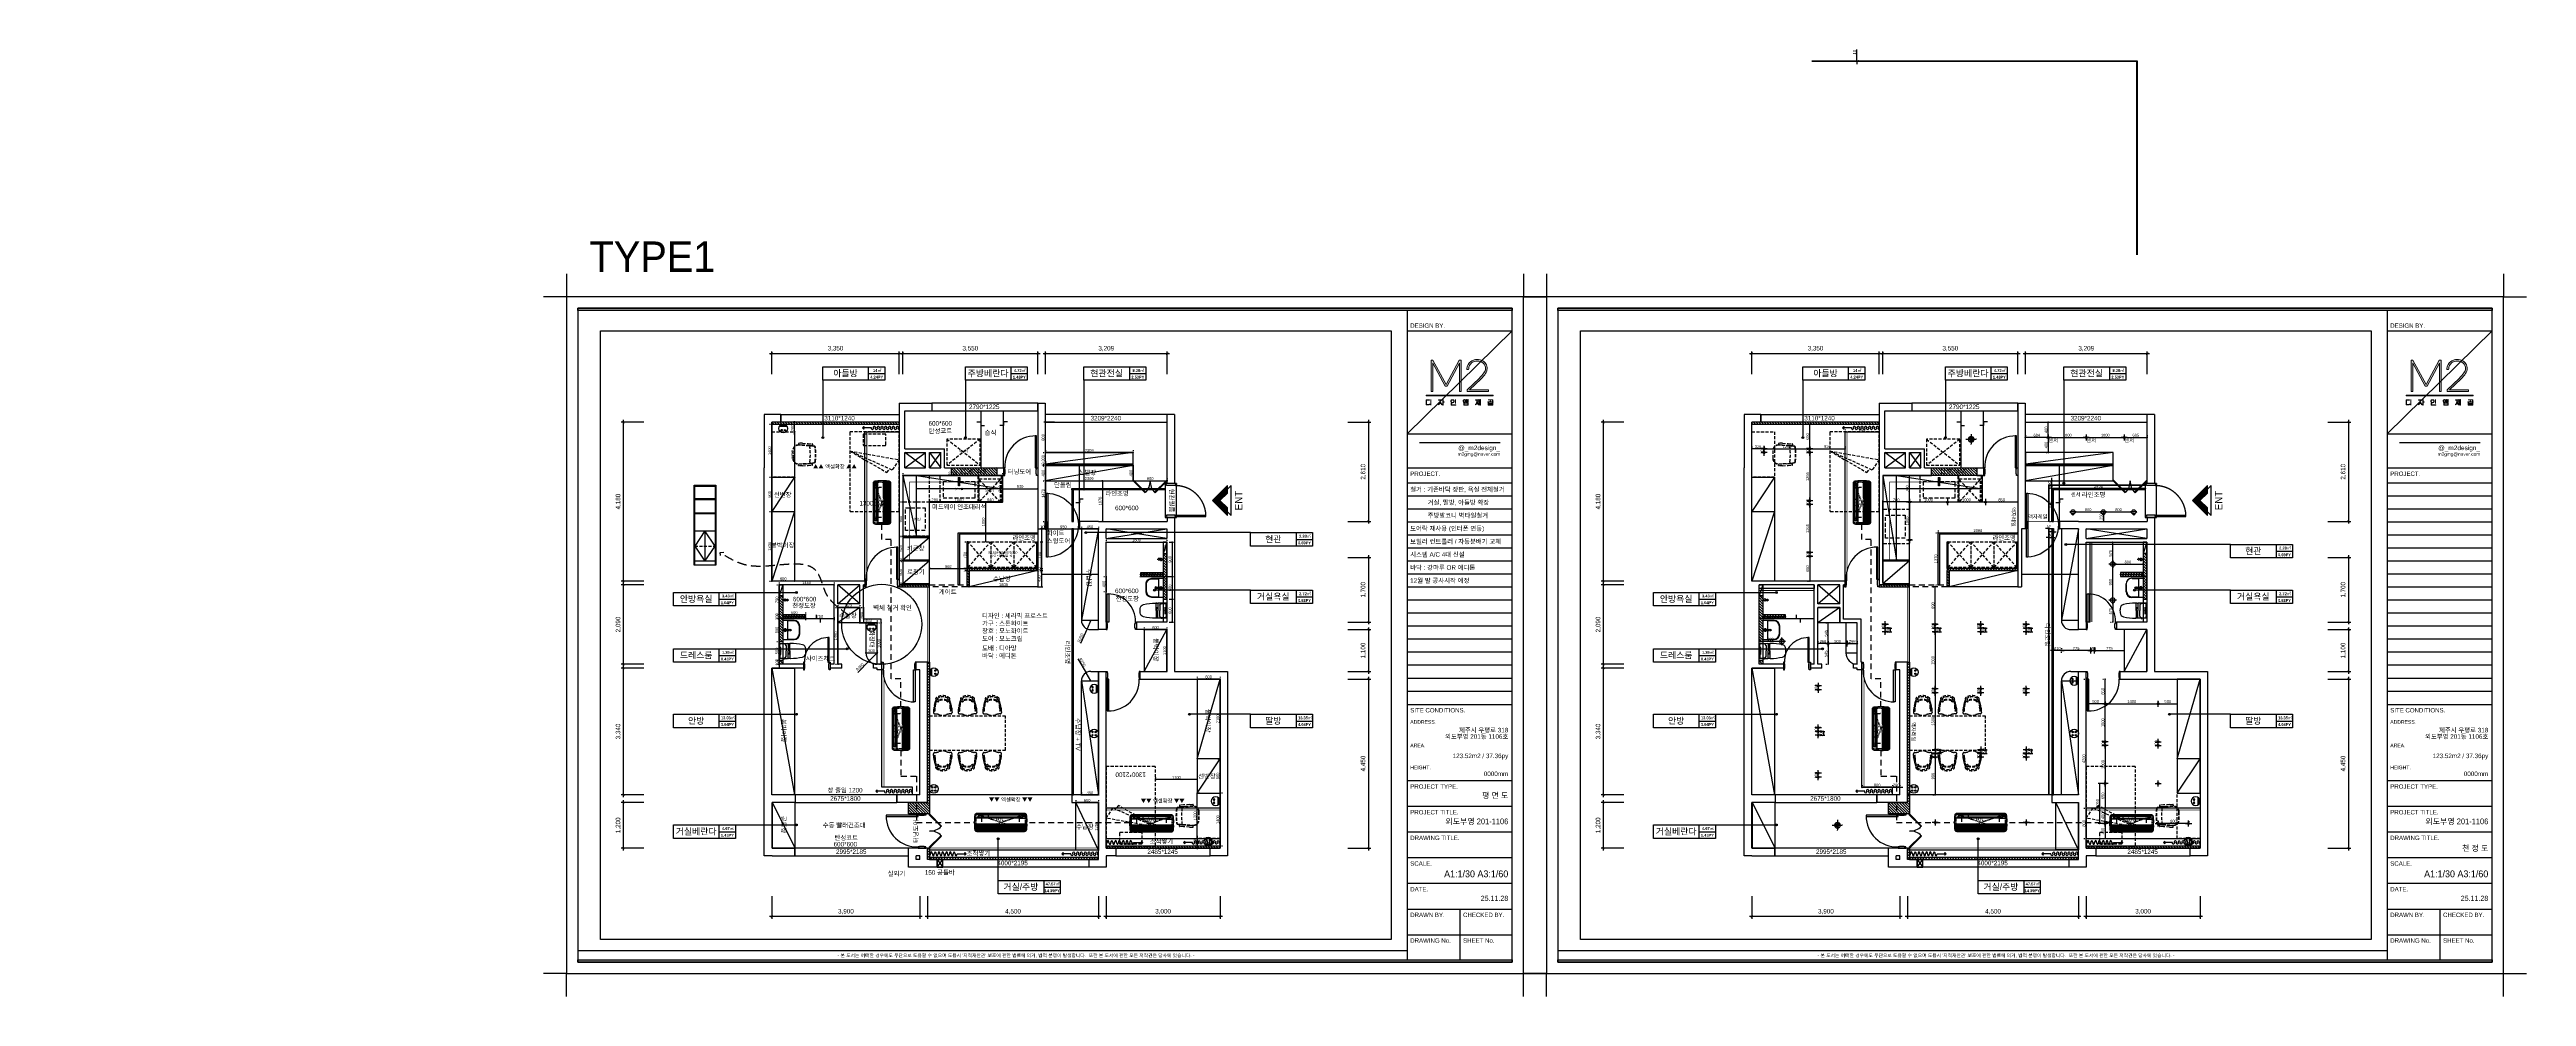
# Model space of a CAD drawing. Header units: inches. Extents: x -63256 to 33689, y -34490 to 100230.
# Drawn here: x -46629 to 18580, y -2021 to 22904 of the extents above; entities that cross this region are included whole.
import ezdxf
from ezdxf.enums import TextEntityAlignment as Align

# ---------------------------------------------------------------- set-up
doc = ezdxf.new("R2010")
doc.units = ezdxf.units.IN
doc.header["$LTSCALE"] = 100
doc.header["$MEASUREMENT"] = 0
for name, pattern in [('ACAD_ISO04W100', [30, 24, -3, 0, -3]), ('DASHEDX2', [1.5, 1, -0.5]), ('DH-HID2', [1.2, 0.8, -0.4]), ('HID', [2.5, 1.5, -1]), ('HIDDEN', [0.375, 0.25, -0.125])]:
    doc.linetypes.add(name, pattern=pattern)
for name, color, linetype in [('0-ELC TEXT', 7, 'Continuous'), ('01. F-소품', 3, 'Continuous'), ('03-TEXT', 3, 'Continuous'), ('03-WAL NEW', 3, 'Continuous'), ('06-FUR', 6, 'Continuous'), ('06-LIGHT', 4, 'Continuous'), ('07-DIM WAL', 5, 'Continuous'), ('3.기호.계단선', 30, 'Continuous'), ('_U+B808_U+C774_U+C5B4 2', 7, 'Continuous'), ('BATH', 5, 'Continuous'), ('C-WIN', 4, 'Continuous'), ('CEIL-DOOR', 6, 'Continuous'), ('CEIL-LIGHT', 7, 'Continuous'), ('CO-BATH', 6, 'Continuous'), ('CO-DO-FR', 7, 'Continuous'), ('CO-DOOR', 8, 'Continuous'), ('F-SYM', 7, 'Continuous'), ('FIN', 2, 'Continuous'), ('FORM(YOURNAME)-1', 1, 'Continuous'), ('FORM(YOURNAME)-11', 1, 'Continuous'), ('FU-FURM', 251, 'DH-HID2'), ('fur', 6, 'Continuous'), ('HAT', 5, 'Continuous'), ('HL', 6, 'HIDDEN'), ('Layer 1', 7, 'Continuous'), ('RC-LIGHT', 7, 'Continuous'), ('TOILET-1', 6, 'Continuous'), ('U-LANP', 6, 'Continuous'), ('도면층2', 2, 'Continuous'), ('도면층4', 4, 'Continuous'), ('도면층5', 5, 'Continuous'), ('설비', 140, 'Continuous'), ('욕실마감선', 4, 'Continuous')]:
    doc.layers.add(name, color=color, linetype=linetype)
doc.styles.add('HY 울릉도 L', font='')
doc.styles.add('YOURNAME', font='')
doc.styles.add('넥슨고딕', font='')
doc.styles.add('스타일1', font='')
doc.styles.add('코레일둥고', font='')
doc.styles.get('HY 울릉도 L').set_extended_font_data('HY울릉도L')
doc.styles.get('YOURNAME').set_extended_font_data('HYwulM')
doc.styles.get('넥슨고딕').set_extended_font_data('NEXON Lv1 Gothic Bold', bold=True)
doc.styles.get('스타일1').set_extended_font_data('HYwulM')
doc.styles.get('코레일둥고').set_extended_font_data('Korail Round Gothic Medium')
doc.dimstyles.new('30', dxfattribs={"dimscale": 30, "dimtxt": 2.5, "dimasz": 2.5, "dimexe": 1.25, "dimexo": 2, "dimtad": 1, "dimdec": 0, "dimtxsty": '스타일1', "dimblk": 'DOTSMALL', "dimcen": 2.5, "dimclrd": 1, "dimclre": 1, "dimclrt": 2, "dimadec": 0, "dimazin": 0, "dimtfac": 1, "dimtix": 1, "dimtmove": 0, "dimatfit": 3, "dimldrblk": 'DOTSMALL', "dimfxl": 1.25, "dimarcsym": 0})
doc.dimstyles.new('60', dxfattribs={"dimscale": 60, "dimtxt": 2, "dimasz": 1, "dimexe": 1, "dimexo": 1, "dimgap": 1, "dimtad": 1, "dimdec": 0, "dimrnd": 0.05, "dimdsep": 46, "dimlunit": 6, "dimtxsty": 'HY 울릉도 L', "dimblk": 'ARCHTICK', "dimcen": 2.5, "dimdle": 1, "dimclrd": 133, "dimclre": 133, "dimclrt": 30, "dimadec": 0, "dimazin": 0, "dimtfac": 1, "dimtdec": 0, "dimtix": 1, "dimtmove": 2, "dimatfit": 3, "dimldrblk": 'ARCHTICK', "dimfxl": 1, "dimlwd": -1, "dimlwe": -1, "dimarcsym": 0})
pattern_1 = [(135, (72774.06, -222330.68), (-35.355339, -35.355339), [])]
pattern_2 = [(135, (72584.06, -222330.68), (-35.355339, -35.355339), [])]
pattern_3 = [(135, (72584.06, -240750.68), (-35.355339, -35.355339), [])]
pattern_4 = [(135, (72774.06, -240750.68), (-35.355339, -35.355339), [])]
pattern_5 = [(135, (-1e-11, -18420), (-35.35534, -35.35534), [])]
pattern_6 = [(315, (-117405.723, 220967.865), (35.355339, 35.355339), [])]
pattern_7 = [(45, (25800, 630), (-0.08838834765, 0.08838834765), [])]
pattern_8 = [(45, (25800, 0), (-0.08838834765, 0.08838834765), [])]
pattern_9 = [(135, (0, 0), (-35.35534, -35.35534), [])]
pattern_10 = [(315, (-117405.856, 239386.757), (35.355339, 35.355339), [])]

# ---------------------------------------------------------------- blocks, each defined once
blk = doc.blocks.new('block 34')
at = {"layer": '_U+B808_U+C774_U+C5B4 2'}
h = blk.add_hatch(color=35, dxfattribs=at)
h.dxf.hatch_style = 2
h.paths.add_polyline_path([(674.6, -105.5), (675.7, -105.5), (683.4, -119.7), (691.1, -105.5), (692.2, -105.5), (692.2, -123.8), (691.2, -123.8), (691.2, -107.3), (684, -120.7), (682.8, -120.7), (675.6, -107.3), (675.6, -123.8), (674.6, -123.8)])
h = blk.add_hatch(color=35, dxfattribs=at)
h.dxf.hatch_style = 2
edge = h.paths.add_edge_path()
edge.add_spline(control_points=[(704.7, -105.8), (705.6, -106.2), (706.3, -106.8), (706.7, -107.6), (707.2, -108.4), (707.4, -109.4), (707.4, -110.5), (707.4, -111.4), (707.1, -112.4), (706.5, -113.3), (705.9, -114.3), (705, -115.4), (703.7, -116.6), (703.7, -116.6), (697.1, -122.9), (697.1, -122.9), (697.1, -122.9), (708.3, -122.9), (708.3, -122.9), (708.3, -122.9), (708.3, -123.8), (708.3, -123.8), (708.3, -123.8), (695.7, -123.8), (695.7, -123.8), (695.7, -123.8), (695.7, -122.9), (695.7, -122.9), (695.7, -122.9), (702.7, -116.2), (702.7, -116.2), (704, -114.9), (704.9, -113.9), (705.5, -112.9), (706.1, -112), (706.5, -111.2), (706.5, -110.5), (706.5, -109.1), (706, -108), (705.1, -107.2), (704.2, -106.4), (703.1, -106), (701.6, -106), (700.5, -106), (699.6, -106.3), (698.9, -106.7), (698.1, -107.2), (697.6, -107.8), (697.2, -108.5), (696.8, -109.2), (696.6, -110.1), (696.6, -110.9), (696.6, -110.9), (695.6, -110.9), (695.6, -110.9), (695.6, -109.9), (695.8, -108.9), (696.3, -108), (696.8, -107.2), (697.5, -106.5), (698.4, -105.9), (699.3, -105.4), (700.3, -105.1), (701.6, -105.1), (702.8, -105.1), (703.8, -105.3), (704.7, -105.8)], knot_values=[0, 0, 0, 0, 1, 1, 1, 2, 2, 2, 3, 3, 3, 4, 4, 4, 5, 5, 5, 6, 6, 6, 7, 7, 7, 8, 8, 8, 9, 9, 9, 10, 10, 10, 11, 11, 11, 12, 12, 12, 13, 13, 13, 14, 14, 14, 15, 15, 15, 16, 16, 16, 17, 17, 17, 18, 18, 18, 19, 19, 19, 20, 20, 20, 21, 21, 21, 22, 22, 22, 22], degree=3, periodic=0)
at = {"layer": '_U+B808_U+C774_U+C5B4 2', "lineweight": 0}
blk.add_lwpolyline([(674.6, -105.5), (675.7, -105.5), (683.4, -119.7), (691.1, -105.5), (692.2, -105.5), (692.2, -123.8), (691.2, -123.8), (691.2, -107.3), (684, -120.7), (682.8, -120.7), (675.6, -107.3), (675.6, -123.8), (674.6, -123.8), (674.6, -105.5)], dxfattribs=at)
blk.add_open_spline([(704.7, -105.8), (705.6, -106.2), (706.3, -106.8), (706.7, -107.6), (707.2, -108.4), (707.4, -109.4), (707.4, -110.5), (707.4, -111.4), (707.1, -112.4), (706.5, -113.3), (705.9, -114.3), (705, -115.4), (703.7, -116.6), (703.7, -116.6), (697.1, -122.9), (697.1, -122.9), (697.1, -122.9), (708.3, -122.9), (708.3, -122.9), (708.3, -122.9), (708.3, -123.8), (708.3, -123.8), (708.3, -123.8), (695.7, -123.8), (695.7, -123.8), (695.7, -123.8), (695.7, -122.9), (695.7, -122.9), (695.7, -122.9), (702.7, -116.2), (702.7, -116.2), (704, -114.9), (704.9, -113.9), (705.5, -112.9), (706.1, -112), (706.5, -111.2), (706.5, -110.5), (706.5, -109.1), (706, -108), (705.1, -107.2), (704.2, -106.4), (703.1, -106), (701.6, -106), (700.5, -106), (699.6, -106.3), (698.9, -106.7), (698.1, -107.2), (697.6, -107.8), (697.2, -108.5), (696.8, -109.2), (696.6, -110.1), (696.6, -110.9), (696.6, -110.9), (695.6, -110.9), (695.6, -110.9), (695.6, -109.9), (695.8, -108.9), (696.3, -108), (696.8, -107.2), (697.5, -106.5), (698.4, -105.9), (699.3, -105.4), (700.3, -105.1), (701.6, -105.1), (702.8, -105.1), (703.8, -105.3), (704.7, -105.8)], degree=3, knots=[0, 0, 0, 0, 1, 1, 1, 2, 2, 2, 3, 3, 3, 4, 4, 4, 5, 5, 5, 6, 6, 6, 7, 7, 7, 8, 8, 8, 9, 9, 9, 10, 10, 10, 11, 11, 11, 12, 12, 12, 13, 13, 13, 14, 14, 14, 15, 15, 15, 16, 16, 16, 17, 17, 17, 18, 18, 18, 19, 19, 19, 20, 20, 20, 21, 21, 21, 22, 22, 22, 22], dxfattribs=at)
blk = doc.blocks.new('block 35')
at = {"layer": '_U+B808_U+C774_U+C5B4 2'}
h = blk.add_hatch(color=35, dxfattribs=at)
h.dxf.hatch_style = 2
edge = h.paths.add_edge_path()
edge.add_spline(control_points=[(673.7, -128.8), (673.7, -128.8), (672, -128.8), (672, -128.8), (672, -128.8), (672, -131.4), (672, -131.4), (672, -131.4), (673.1, -131.4), (673.1, -131.4), (673.3, -131.4), (673.4, -131.3), (673.6, -131.3), (673.7, -131.3), (673.9, -131.2), (674, -131.2), (674, -131.2), (674, -131.4), (674, -131.4), (673.9, -131.4), (673.8, -131.4), (673.6, -131.5), (673.5, -131.5), (673.3, -131.5), (673.1, -131.5), (673.1, -131.5), (671.8, -131.5), (671.8, -131.5), (671.8, -131.5), (671.8, -128.7), (671.8, -128.7), (671.8, -128.7), (673.7, -128.7), (673.7, -128.7), (673.7, -128.7), (673.7, -128.8), (673.7, -128.8)], knot_values=[0, 0, 0, 0, 1, 1, 1, 2, 2, 2, 3, 3, 3, 4, 4, 4, 5, 5, 5, 6, 6, 6, 7, 7, 7, 8, 8, 8, 9, 9, 9, 10, 10, 10, 11, 11, 11, 12, 12, 12, 12], degree=3, periodic=0)
h.paths.add_polyline_path([(674.5, -131.7), (674.4, -131.7), (674.4, -128.5), (674.5, -128.5)])
h = blk.add_hatch(color=35, dxfattribs=at)
h.dxf.hatch_style = 2
edge = h.paths.add_edge_path()
edge.add_spline(control_points=[(680, -130), (680, -130), (681.1, -131.4), (681.1, -131.4), (681.1, -131.4), (681, -131.5), (681, -131.5), (681, -131.5), (679.9, -130.2), (679.9, -130.2), (679.8, -130.6), (679.7, -130.9), (679.5, -131.1), (679.3, -131.3), (679.1, -131.5), (678.9, -131.5), (678.9, -131.5), (678.9, -131.4), (678.9, -131.4), (679.1, -131.3), (679.3, -131.2), (679.4, -130.9), (679.6, -130.7), (679.7, -130.4), (679.8, -130), (679.9, -129.7), (679.9, -129.3), (679.9, -128.8), (679.9, -128.8), (679, -128.8), (679, -128.8), (679, -128.8), (679, -128.7), (679, -128.7), (679, -128.7), (681, -128.7), (681, -128.7), (681, -128.7), (681, -128.8), (681, -128.8), (681, -128.8), (680.1, -128.8), (680.1, -128.8), (680.1, -129.3), (680, -129.7), (680, -130)], knot_values=[0, 0, 0, 0, 1, 1, 1, 2, 2, 2, 3, 3, 3, 4, 4, 4, 5, 5, 5, 6, 6, 6, 7, 7, 7, 8, 8, 8, 9, 9, 9, 10, 10, 10, 11, 11, 11, 12, 12, 12, 13, 13, 13, 14, 14, 14, 15, 15, 15, 15], degree=3, periodic=0)
h.paths.add_polyline_path([(682.2, -130.1), (681.7, -130.1), (681.7, -131.7), (681.5, -131.7), (681.5, -128.5), (681.7, -128.5), (681.7, -129.9), (682.2, -129.9)])
h = blk.add_hatch(color=35, dxfattribs=at)
h.dxf.hatch_style = 2
edge = h.paths.add_edge_path()
edge.add_spline(control_points=[(687.7, -128.7), (687.8, -128.8), (688, -128.9), (688, -129), (688.1, -129.1), (688.1, -129.3), (688.1, -129.5), (688.1, -129.6), (688.1, -129.8), (688, -129.9), (688, -130.1), (687.8, -130.2), (687.7, -130.3), (687.5, -130.3), (687.4, -130.4), (687.2, -130.4), (686.9, -130.4), (686.8, -130.3), (686.6, -130.3), (686.5, -130.2), (686.4, -130.1), (686.3, -129.9), (686.2, -129.8), (686.2, -129.6), (686.2, -129.5), (686.2, -129.3), (686.2, -129.1), (686.3, -129), (686.4, -128.9), (686.5, -128.8), (686.6, -128.7), (686.8, -128.6), (686.9, -128.6), (687.2, -128.6), (687.4, -128.6), (687.5, -128.6), (687.7, -128.7)], knot_values=[0, 0, 0, 0, 1, 1, 1, 2, 2, 2, 3, 3, 3, 4, 4, 4, 5, 5, 5, 6, 6, 6, 7, 7, 7, 8, 8, 8, 9, 9, 9, 10, 10, 10, 11, 11, 11, 12, 12, 12, 12], degree=3, periodic=0)
edge = h.paths.add_edge_path()
edge.add_spline(control_points=[(686.7, -128.8), (686.6, -128.9), (686.5, -128.9), (686.4, -129.1), (686.4, -129.2), (686.3, -129.3), (686.3, -129.5), (686.3, -129.6), (686.4, -129.8), (686.4, -129.9), (686.5, -130), (686.6, -130.1), (686.7, -130.2), (686.8, -130.2), (687, -130.2), (687.2, -130.2), (687.3, -130.2), (687.5, -130.2), (687.6, -130.2), (687.7, -130.1), (687.8, -130), (687.9, -129.9), (687.9, -129.8), (688, -129.6), (688, -129.5), (688, -129.3), (687.9, -129.2), (687.9, -129.1), (687.8, -128.9), (687.7, -128.9), (687.6, -128.8), (687.5, -128.7), (687.3, -128.7), (687.2, -128.7), (687, -128.7), (686.8, -128.7), (686.7, -128.8)], knot_values=[0, 0, 0, 0, 1, 1, 1, 2, 2, 2, 3, 3, 3, 4, 4, 4, 5, 5, 5, 6, 6, 6, 7, 7, 7, 8, 8, 8, 9, 9, 9, 10, 10, 10, 11, 11, 11, 12, 12, 12, 12], degree=3, periodic=0)
h.paths.add_polyline_path([(686.6, -131.5), (689.2, -131.5), (689.2, -131.7), (686.4, -131.7), (686.4, -130.7), (686.6, -130.7)])
h.paths.add_polyline_path([(689, -130.9), (688.9, -130.9), (688.9, -128.5), (689, -128.5)])
h = blk.add_hatch(color=35, dxfattribs=at)
h.dxf.hatch_style = 2
edge = h.paths.add_edge_path()
edge.add_spline(control_points=[(694.7, -130), (694.5, -130.2), (694.4, -130.2), (694.1, -130.2), (693.9, -130.2), (693.7, -130.2), (693.6, -130), (693.5, -129.8), (693.4, -129.6), (693.4, -129.4), (693.4, -129.1), (693.5, -128.9), (693.6, -128.8), (693.7, -128.6), (693.9, -128.5), (694.1, -128.5), (694.3, -128.5), (694.5, -128.6), (694.6, -128.7), (694.8, -128.9), (694.8, -129), (694.8, -129.2), (694.8, -129.2), (695.4, -129.2), (695.4, -129.2), (695.4, -129.2), (695.4, -128.5), (695.4, -128.5), (695.4, -128.5), (695.6, -128.5), (695.6, -128.5), (695.6, -128.5), (695.6, -130.3), (695.6, -130.3), (695.6, -130.3), (695.4, -130.3), (695.4, -130.3), (695.4, -130.3), (695.4, -129.4), (695.4, -129.4), (695.4, -129.4), (694.9, -129.4), (694.9, -129.4), (694.9, -129.6), (694.8, -129.8), (694.7, -130)], knot_values=[0, 0, 0, 0, 1, 1, 1, 2, 2, 2, 3, 3, 3, 4, 4, 4, 5, 5, 5, 6, 6, 6, 7, 7, 7, 8, 8, 8, 9, 9, 9, 10, 10, 10, 11, 11, 11, 12, 12, 12, 13, 13, 13, 14, 14, 14, 15, 15, 15, 15], degree=3, periodic=0)
edge = h.paths.add_edge_path()
edge.add_spline(control_points=[(693.7, -129.9), (693.8, -130), (694, -130.1), (694.1, -130.1), (694.3, -130.1), (694.5, -130), (694.5, -129.9), (694.6, -129.8), (694.7, -129.6), (694.7, -129.4), (694.7, -129.2), (694.6, -129), (694.5, -128.9), (694.5, -128.8), (694.3, -128.7), (694.1, -128.7), (694, -128.7), (693.8, -128.8), (693.7, -128.9), (693.6, -129), (693.6, -129.2), (693.6, -129.4), (693.6, -129.6), (693.6, -129.8), (693.7, -129.9)], knot_values=[0, 0, 0, 0, 1, 1, 1, 2, 2, 2, 3, 3, 3, 4, 4, 4, 5, 5, 5, 6, 6, 6, 7, 7, 7, 8, 8, 8, 8], degree=3, periodic=0)
h.paths.add_polyline_path([(693.7, -130.6), (696.4, -130.6), (696.4, -131.7), (693.7, -131.7)])
h.paths.add_polyline_path([(693.9, -131.5), (696.2, -131.5), (696.2, -130.7), (693.9, -130.7)])
h.paths.add_polyline_path([(696.4, -128.5), (696.4, -130.3), (696.2, -130.3), (696.2, -128.5)])
h = blk.add_hatch(color=35, dxfattribs=at)
h.dxf.hatch_style = 2
edge = h.paths.add_edge_path()
edge.add_spline(control_points=[(701.5, -129.9), (701.5, -129.9), (702.3, -131.4), (702.3, -131.4), (702.3, -131.4), (702.1, -131.5), (702.1, -131.5), (702.1, -131.5), (701.4, -130.2), (701.4, -130.2), (701.3, -130.9), (701, -131.4), (700.6, -131.5), (700.6, -131.5), (700.6, -131.4), (700.6, -131.4), (700.9, -131.3), (701.1, -131), (701.2, -130.5), (701.3, -130.1), (701.4, -129.5), (701.4, -128.8), (701.4, -128.8), (700.7, -128.8), (700.7, -128.8), (700.7, -128.8), (700.7, -128.7), (700.7, -128.7), (700.7, -128.7), (702.2, -128.7), (702.2, -128.7), (702.2, -128.7), (702.2, -128.8), (702.2, -128.8), (702.2, -128.8), (701.5, -128.8), (701.5, -128.8), (701.5, -129.2), (701.5, -129.6), (701.5, -129.9)], knot_values=[0, 0, 0, 0, 1, 1, 1, 2, 2, 2, 3, 3, 3, 4, 4, 4, 5, 5, 5, 6, 6, 6, 7, 7, 7, 8, 8, 8, 9, 9, 9, 10, 10, 10, 11, 11, 11, 12, 12, 12, 13, 13, 13, 13], degree=3, periodic=0)
h.paths.add_polyline_path([(702.6, -128.5), (702.8, -128.5), (702.8, -131.7), (702.6, -131.7), (702.6, -129.9), (702, -129.9), (702, -129.8), (702.6, -129.8)])
h.paths.add_polyline_path([(703.6, -128.5), (703.6, -131.7), (703.4, -131.7), (703.4, -128.5)])
h = blk.add_hatch(color=35, dxfattribs=at)
h.dxf.hatch_style = 2
h.paths.add_polyline_path([(711, -129.9), (711, -130.1), (707.8, -130.1), (707.8, -129.9), (709.2, -129.9), (709.2, -129.2), (709.3, -129.2), (709.3, -129.9)])
h.paths.add_polyline_path([(710.6, -128.7), (708.1, -128.7), (708.1, -128.6), (710.8, -128.6), (710.8, -129.6), (710.6, -129.6)])
h.paths.add_polyline_path([(710.6, -130.4), (710.8, -130.4), (710.8, -131.7), (708.1, -131.7), (708.1, -130.4), (708.2, -130.4), (708.2, -130.8), (710.6, -130.8)])
h.paths.add_polyline_path([(710.6, -131.5), (710.6, -131), (708.2, -131), (708.2, -131.5)])
at = {"layer": '_U+B808_U+C774_U+C5B4 2', "lineweight": 0}
for points in [[(674.5, -131.7), (674.4, -131.7), (674.4, -128.5), (674.5, -128.5), (674.5, -131.7)], [(682.2, -130.1), (681.7, -130.1), (681.7, -131.7), (681.5, -131.7), (681.5, -128.5), (681.7, -128.5), (681.7, -129.9), (682.2, -129.9), (682.2, -130.1)], [(689, -130.9), (688.9, -130.9), (688.9, -128.5), (689, -128.5), (689, -130.9)], [(696.4, -128.5), (696.4, -130.3), (696.2, -130.3), (696.2, -128.5), (696.4, -128.5)], [(702.6, -128.5), (702.8, -128.5), (702.8, -131.7), (702.6, -131.7), (702.6, -129.9), (702, -129.9), (702, -129.8), (702.6, -129.8), (702.6, -128.5)], [(703.6, -128.5), (703.6, -131.7), (703.4, -131.7), (703.4, -128.5), (703.6, -128.5)], [(711, -129.9), (711, -130.1), (707.8, -130.1), (707.8, -129.9), (709.2, -129.9), (709.2, -129.2), (709.3, -129.2), (709.3, -129.9), (711, -129.9)], [(710.6, -128.7), (708.1, -128.7), (708.1, -128.6), (710.8, -128.6), (710.8, -129.6), (710.6, -129.6), (710.6, -128.7)], [(710.6, -130.4), (710.8, -130.4), (710.8, -131.7), (708.1, -131.7), (708.1, -130.4), (708.2, -130.4), (708.2, -130.8), (710.6, -130.8), (710.6, -130.4)], [(686.6, -131.5), (689.2, -131.5), (689.2, -131.7), (686.4, -131.7), (686.4, -130.7), (686.6, -130.7), (686.6, -131.5)], [(693.7, -130.6), (696.4, -130.6), (696.4, -131.7), (693.7, -131.7), (693.7, -130.6)], [(693.9, -131.5), (696.2, -131.5), (696.2, -130.7), (693.9, -130.7), (693.9, -131.5)], [(710.6, -131.5), (710.6, -131), (708.2, -131), (708.2, -131.5), (710.6, -131.5)]]:
    blk.add_lwpolyline(points, dxfattribs=at)
for points, knots in [([(673.7, -128.8), (673.7, -128.8), (672, -128.8), (672, -128.8), (672, -128.8), (672, -131.4), (672, -131.4), (672, -131.4), (673.1, -131.4), (673.1, -131.4), (673.3, -131.4), (673.4, -131.3), (673.6, -131.3), (673.7, -131.3), (673.9, -131.2), (674, -131.2), (674, -131.2), (674, -131.4), (674, -131.4), (673.9, -131.4), (673.8, -131.4), (673.6, -131.5), (673.5, -131.5), (673.3, -131.5), (673.1, -131.5), (673.1, -131.5), (671.8, -131.5), (671.8, -131.5), (671.8, -131.5), (671.8, -128.7), (671.8, -128.7), (671.8, -128.7), (673.7, -128.7), (673.7, -128.7), (673.7, -128.7), (673.7, -128.8), (673.7, -128.8)], [0, 0, 0, 0, 1, 1, 1, 2, 2, 2, 3, 3, 3, 4, 4, 4, 5, 5, 5, 6, 6, 6, 7, 7, 7, 8, 8, 8, 9, 9, 9, 10, 10, 10, 11, 11, 11, 12, 12, 12, 12]), ([(680, -130), (680, -130), (681.1, -131.4), (681.1, -131.4), (681.1, -131.4), (681, -131.5), (681, -131.5), (681, -131.5), (679.9, -130.2), (679.9, -130.2), (679.8, -130.6), (679.7, -130.9), (679.5, -131.1), (679.3, -131.3), (679.1, -131.5), (678.9, -131.5), (678.9, -131.5), (678.9, -131.4), (678.9, -131.4), (679.1, -131.3), (679.3, -131.2), (679.4, -130.9), (679.6, -130.7), (679.7, -130.4), (679.8, -130), (679.9, -129.7), (679.9, -129.3), (679.9, -128.8), (679.9, -128.8), (679, -128.8), (679, -128.8), (679, -128.8), (679, -128.7), (679, -128.7), (679, -128.7), (681, -128.7), (681, -128.7), (681, -128.7), (681, -128.8), (681, -128.8), (681, -128.8), (680.1, -128.8), (680.1, -128.8), (680.1, -129.3), (680, -129.7), (680, -130)], [0, 0, 0, 0, 1, 1, 1, 2, 2, 2, 3, 3, 3, 4, 4, 4, 5, 5, 5, 6, 6, 6, 7, 7, 7, 8, 8, 8, 9, 9, 9, 10, 10, 10, 11, 11, 11, 12, 12, 12, 13, 13, 13, 14, 14, 14, 15, 15, 15, 15]), ([(687.7, -128.7), (687.8, -128.8), (688, -128.9), (688, -129), (688.1, -129.1), (688.1, -129.3), (688.1, -129.5), (688.1, -129.6), (688.1, -129.8), (688, -129.9), (688, -130.1), (687.8, -130.2), (687.7, -130.3), (687.5, -130.3), (687.4, -130.4), (687.2, -130.4), (686.9, -130.4), (686.8, -130.3), (686.6, -130.3), (686.5, -130.2), (686.4, -130.1), (686.3, -129.9), (686.2, -129.8), (686.2, -129.6), (686.2, -129.5), (686.2, -129.3), (686.2, -129.1), (686.3, -129), (686.4, -128.9), (686.5, -128.8), (686.6, -128.7), (686.8, -128.6), (686.9, -128.6), (687.2, -128.6), (687.4, -128.6), (687.5, -128.6), (687.7, -128.7)], [0, 0, 0, 0, 1, 1, 1, 2, 2, 2, 3, 3, 3, 4, 4, 4, 5, 5, 5, 6, 6, 6, 7, 7, 7, 8, 8, 8, 9, 9, 9, 10, 10, 10, 11, 11, 11, 12, 12, 12, 12]), ([(686.7, -128.8), (686.6, -128.9), (686.5, -128.9), (686.4, -129.1), (686.4, -129.2), (686.3, -129.3), (686.3, -129.5), (686.3, -129.6), (686.4, -129.8), (686.4, -129.9), (686.5, -130), (686.6, -130.1), (686.7, -130.2), (686.8, -130.2), (687, -130.2), (687.2, -130.2), (687.3, -130.2), (687.5, -130.2), (687.6, -130.2), (687.7, -130.1), (687.8, -130), (687.9, -129.9), (687.9, -129.8), (688, -129.6), (688, -129.5), (688, -129.3), (687.9, -129.2), (687.9, -129.1), (687.8, -128.9), (687.7, -128.9), (687.6, -128.8), (687.5, -128.7), (687.3, -128.7), (687.2, -128.7), (687, -128.7), (686.8, -128.7), (686.7, -128.8)], [0, 0, 0, 0, 1, 1, 1, 2, 2, 2, 3, 3, 3, 4, 4, 4, 5, 5, 5, 6, 6, 6, 7, 7, 7, 8, 8, 8, 9, 9, 9, 10, 10, 10, 11, 11, 11, 12, 12, 12, 12]), ([(694.7, -130), (694.5, -130.2), (694.4, -130.2), (694.1, -130.2), (693.9, -130.2), (693.7, -130.2), (693.6, -130), (693.5, -129.8), (693.4, -129.6), (693.4, -129.4), (693.4, -129.1), (693.5, -128.9), (693.6, -128.8), (693.7, -128.6), (693.9, -128.5), (694.1, -128.5), (694.3, -128.5), (694.5, -128.6), (694.6, -128.7), (694.8, -128.9), (694.8, -129), (694.8, -129.2), (694.8, -129.2), (695.4, -129.2), (695.4, -129.2), (695.4, -129.2), (695.4, -128.5), (695.4, -128.5), (695.4, -128.5), (695.6, -128.5), (695.6, -128.5), (695.6, -128.5), (695.6, -130.3), (695.6, -130.3), (695.6, -130.3), (695.4, -130.3), (695.4, -130.3), (695.4, -130.3), (695.4, -129.4), (695.4, -129.4), (695.4, -129.4), (694.9, -129.4), (694.9, -129.4), (694.9, -129.6), (694.8, -129.8), (694.7, -130)], [0, 0, 0, 0, 1, 1, 1, 2, 2, 2, 3, 3, 3, 4, 4, 4, 5, 5, 5, 6, 6, 6, 7, 7, 7, 8, 8, 8, 9, 9, 9, 10, 10, 10, 11, 11, 11, 12, 12, 12, 13, 13, 13, 14, 14, 14, 15, 15, 15, 15]), ([(693.7, -129.9), (693.8, -130), (694, -130.1), (694.1, -130.1), (694.3, -130.1), (694.5, -130), (694.5, -129.9), (694.6, -129.8), (694.7, -129.6), (694.7, -129.4), (694.7, -129.2), (694.6, -129), (694.5, -128.9), (694.5, -128.8), (694.3, -128.7), (694.1, -128.7), (694, -128.7), (693.8, -128.8), (693.7, -128.9), (693.6, -129), (693.6, -129.2), (693.6, -129.4), (693.6, -129.6), (693.6, -129.8), (693.7, -129.9)], [0, 0, 0, 0, 1, 1, 1, 2, 2, 2, 3, 3, 3, 4, 4, 4, 5, 5, 5, 6, 6, 6, 7, 7, 7, 8, 8, 8, 8]), ([(701.5, -129.9), (701.5, -129.9), (702.3, -131.4), (702.3, -131.4), (702.3, -131.4), (702.1, -131.5), (702.1, -131.5), (702.1, -131.5), (701.4, -130.2), (701.4, -130.2), (701.3, -130.9), (701, -131.4), (700.6, -131.5), (700.6, -131.5), (700.6, -131.4), (700.6, -131.4), (700.9, -131.3), (701.1, -131), (701.2, -130.5), (701.3, -130.1), (701.4, -129.5), (701.4, -128.8), (701.4, -128.8), (700.7, -128.8), (700.7, -128.8), (700.7, -128.8), (700.7, -128.7), (700.7, -128.7), (700.7, -128.7), (702.2, -128.7), (702.2, -128.7), (702.2, -128.7), (702.2, -128.8), (702.2, -128.8), (702.2, -128.8), (701.5, -128.8), (701.5, -128.8), (701.5, -129.2), (701.5, -129.6), (701.5, -129.9)], [0, 0, 0, 0, 1, 1, 1, 2, 2, 2, 3, 3, 3, 4, 4, 4, 5, 5, 5, 6, 6, 6, 7, 7, 7, 8, 8, 8, 9, 9, 9, 10, 10, 10, 11, 11, 11, 12, 12, 12, 13, 13, 13, 13])]:
    blk.add_open_spline(points, degree=3, knots=knots, dxfattribs=at)
blk = doc.blocks.new('block 33')
at = {"layer": '_U+B808_U+C774_U+C5B4 2'}
for name in ['block 34', 'block 35']:
    blk.add_blockref(name, (0, 0), dxfattribs=at)
blk = doc.blocks.new('block 32')
at = {"layer": '_U+B808_U+C774_U+C5B4 2'}
h = blk.add_hatch(color=35, dxfattribs=at)
h.dxf.hatch_style = 2
h.paths.add_polyline_path([(711, -126.3), (671.8, -126.3), (671.8, -125.9), (711, -125.9)])
at = {"layer": '_U+B808_U+C774_U+C5B4 2', "lineweight": 0}
blk.add_lwpolyline([(711, -126.3), (671.8, -126.3), (671.8, -125.9), (711, -125.9), (711, -126.3)], dxfattribs=at)
at = {"layer": '_U+B808_U+C774_U+C5B4 2'}
blk.add_blockref('block 33', (0, 0), dxfattribs=at)
blk = doc.blocks.new('FORM-ELEVATION')
at = {"layer": 'FORM(YOURNAME)-11'}
h = blk.add_hatch(color=256, dxfattribs=at)
h.dxf.hatch_style = 1
h.paths.add_polyline_path([(-10309, 35708), (71691, 35708), (71691, 35508), (-10309, 35508)])
h.paths.add_polyline_path([(-10309, -21492), (71691, -21492), (71691, -21692), (-10309, -21692)])
at = {"layer": 'Defpoints', "color": 158}
for p, q in [((62481, 35508), (62481, -21492)), ((62481, 33708), (71691, 33708)), ((62481, 24686), (71691, 33708)), ((62481, 24686), (71691, 24686)), ((71691, 20353), (62481, 20353)), ((71691, 19211), (62481, 19211)), ((71691, 18069), (62481, 18069)), ((71691, 16927), (62481, 16927)), ((71691, 15784), (62481, 15784)), ((71691, 14642), (62481, 14642)), ((71691, 13500), (62481, 13500)), ((71691, 12358), (62481, 12358)), ((71691, 11216), (62481, 11216)), ((71691, 10074), (62481, 10074)), ((71691, 8932), (62481, 8932)), ((71691, 7790), (62481, 7790)), ((71691, 6647), (62481, 6647)), ((71691, 5505), (62481, 5505)), ((71691, 4363), (62481, 4363)), ((71691, 3221), (62481, 3221)), ((71691, 2079), (62481, 2079)), ((62481, -20692), (-10309, -20692))]:
    blk.add_line(p, q, dxfattribs=at)
at = {"layer": 'Defpoints', "color": 1}
for points in [[(-11309, 38708), (-11309, 36708), (-13309, 36708)], [(72691, 38708), (72691, 36708), (74691, 36708)], [(-11309, -24692), (-11309, -22692), (-13309, -22692)], [(72691, -24692), (72691, -22692), (74691, -22692)]]:
    blk.add_lwpolyline(points, dxfattribs=at)
at = {"layer": 'Defpoints', "color": 158}
for points in [[(-10309, -21692), (71691, -21692), (71691, 35708), (-10309, 35708)], [(-8309, 33708), (61071, 33708), (61071, -19692), (-8309, -19692)]]:
    blk.add_lwpolyline(points, close=True, dxfattribs=at)
at = {"layer": 'FORM(YOURNAME)-11', "color": 251}
blk.add_line((63550, 23916), (70622, 23916), dxfattribs=at)
at = {"layer": 'FORM(YOURNAME)-11', "color": 14}
for p, q in [((62481, 21686), (71691, 21686)), ((62481, 937), (71691, 937)), ((62481, -5756), (71691, -5756)), ((62481, -8009), (71691, -8009)), ((62481, -10261), (71691, -10261)), ((62481, -12514), (71691, -12514)), ((62481, -14766), (71691, -14766)), ((62481, -17019), (71691, -17019)), ((67086, -17019), (67086, -21492)), ((62481, -19271), (71691, -19271))]:
    blk.add_line(p, q, dxfattribs=at)
at = {"layer": 'FORM(YOURNAME)-11', "color": 250}
blk.add_lwpolyline([(-11309, -22692), (72691, -22692), (72691, 36708), (-11309, 36708)], close=True, dxfattribs=at)
at = {"layer": 'FORM(YOURNAME)-11'}
for points in [[(-10309, 35708), (71691, 35708), (71691, 35508), (-10309, 35508)], [(-10309, -21492), (71691, -21492), (71691, -21692), (-10309, -21692)]]:
    blk.add_lwpolyline(points, close=True, dxfattribs=at)
at = {"layer": '_U+B808_U+C774_U+C5B4 2', "xscale": 150, "yscale": 150, "zscale": 150}
blk.add_blockref('block 32', (-36628, 46957), dxfattribs=at)
at = {"layer": 'FORM(YOURNAME)-11', "color": 14, "style": 'YOURNAME'}
for s, height, p in [('DESIGN BY.', 386.1, (62739, 34170)), ('PROJECT.', 386.1, (62739, 21172)), ('SITE CONDITIONS.', 386.14, (62739, 422)), ('PROJECT TYPE.', 386.14, (62739, -6271)), ('PROJECT TITLE.', 386.14, (62739, -8524)), ('DRAWING TITLE.', 386.14, (62739, -10776)), ('SCALE.', 386.1, (62739, -13029)), ('DATE.', 386.1, (62739, -15281)), ('DRAWN BY.', 386.1, (62739, -17534)), ('CHECKED BY.', 386.14, (67376, -17534)), ('DRAWING No.', 386.14, (62739, -19786)), ('SHEET No.', 386.1, (67376, -19786))]:
    blk.add_text(s, height=height, dxfattribs=at).set_placement(p, align=Align.MIDDLE_LEFT)
for s, height, width, p in [('m2gmg@naver.com', 300, 0.995, (70622, 22747)), ('@_m2design_', 400, 1.03, (70622, 23242))]:
    blk.add_text(s, height=height, dxfattribs=dict(at, width=width)).set_placement(p, align=Align.RIGHT)
at = {"layer": 'FORM(YOURNAME)-11', "color": 251, "style": 'YOURNAME'}
for s, p in [('ADDRESS.', (62739, -608)), ('AREA.', (62739, -2667)), ('HEIGHT.', (62739, -4598))]:
    blk.add_text(s, height=321.8, dxfattribs=at).set_placement(p, align=Align.MIDDLE_LEFT)
at = {"layer": 'FORM(YOURNAME)-11', "color": 1, "style": 'YOURNAME'}
blk.add_text("- 본 도서는 어떠한 경우에도 무단으로 도용할 수 없으며 도용시 '지적재산권' 보호에 관한 법률에 의거, 법적 분쟁이 발생합니다.  또한 본 도서에 관한 모든 저작권은 당사에 있습니다. -", height=300, dxfattribs=at).set_placement((28146, -21092), align=Align.MIDDLE_CENTER)
at = {"layer": 'FORM(YOURNAME)-11', "color": 3, "style": 'YOURNAME'}
for tag, height, p in [('2', 451, (71041, -1863)), ('1', 451, (71041, -1219)), ('3', 451, (71041, -3150)), ('4', 451, (71041, -5081)), ('5', 515, (71041, -7398)), ('6', 515, (71041, -9650)), ('7', 515, (71041, -11903)), ('8', 515, (71041, -14155)), ('9', 515, (71041, -16408)), ('10', 515, (66791, -18596)), ('11', 515, (71041, -18660)), ('12', 515, (66791, -20848)), ('13', 515, (71041, -20848))]:
    blk.add_attdef(tag, text='', height=height, dxfattribs=at).set_placement(p, align=Align.MIDDLE_RIGHT)
blk = doc.blocks.new('vuidauseh')
at = {"color": 1}
for p, q in [((-51045, 11894), (-51595, 12294)), ((-51595, 11894), (-51045, 12294)), ((-50945, 12294), (-50645, 11894)), ((-50645, 12294), (-50945, 11894)), ((-46295, 10034), (-44695, 10284)), ((-44695, 10034), (-46295, 10284)), ((-53355, 8314), (-52782, 8814)), ((-52782, 8314), (-53355, 8814))]:
    blk.add_line(p, q, dxfattribs=at)
at = {"layer": 'C-WIN'}
for points in [[(-54855, 13294), (-51745, 13294), (-51745, 13094), (-54855, 13094)], [(-50885, 13394), (-48095, 13394), (-48095, 13594), (-50885, 13594)], [(-44686, 13294), (-47895, 13294), (-47895, 13094), (-44686, 13094)], [(-50367, 11894), (-49172, 11894), (-49172, 11694), (-50367, 11694)], [(-54482, 3084), (-51807, 3084), (-51807, 3284), (-54482, 3284)], [(-54490, 1684), (-51495, 1684), (-51495, 1884), (-54490, 1884)], [(-50745, 1584), (-46745, 1584), (-46745, 1384), (-50745, 1384)], [(-43552, 1884), (-46037, 1884), (-46037, 1684), (-43552, 1684)]]:
    blk.add_lwpolyline(points, close=True, dxfattribs=at)
at = {"layer": 'Layer 1'}
for p, q in [((-48995, 11894), (-48995, 13394)), ((-46495, 9084), (-47995, 9084))]:
    blk.add_line(p, q, dxfattribs=at)
at = {"layer": '도면층2'}
for p, q in [((-54855, 13294), (-55295, 13294)), ((-55295, 13294), (-55295, 11894)), ((-55095, 8914), (-55095, 13094)), ((-54855, 13094), (-55095, 13094)), ((-54855, 13294), (-54855, 13094)), ((-51745, 13594), (-50885, 13594)), ((-51745, 13594), (-51745, 8914)), ((-51595, 12394), (-51595, 13394)), ((-51595, 13394), (-50885, 13394)), ((-50885, 13594), (-50885, 13394)), ((-48095, 13594), (-48095, 8764)), ((-48095, 13594), (-47895, 13594)), ((-47895, 13594), (-47895, 10284)), ((-44495, 13294), (-44686, 13294)), ((-44686, 11484), (-44686, 13294)), ((-44495, 13294), (-44495, 11484)), ((-51595, 12394), (-50545, 12394)), ((-50545, 11894), (-50545, 12394)), ((-44686, 12316), (-44686, 12786)), ((-44686, 12316), (-44686, 12786)), ((-55295, 3084), (-55295, 11894)), ((-51595, 11894), (-51595, 12294)), ((-51595, 12294), (-51045, 12294)), ((-51595, 11894), (-51045, 11894)), ((-51045, 11894), (-51045, 12294)), ((-50945, 11894), (-50945, 12294)), ((-50945, 12294), (-50645, 12294)), ((-50945, 11894), (-50645, 11894)), ((-50645, 11894), (-50645, 12294)), ((-50545, 11894), (-50367, 11894)), ((-49172, 11894), (-48995, 11894)), ((-48995, 11894), (-48995, 11694)), ((-51645, 11694), (-51645, 8814)), ((-51645, 11694), (-50367, 11694)), ((-49172, 11694), (-48995, 11694)), ((-44495, 11484), (-44686, 11484)), ((-46495, 10484), (-46995, 10484)), ((-46995, 10484), (-46995, 10284)), ((-46495, 10484), (-44686, 10484)), ((-44686, 10584), (-44686, 10484)), ((-44495, 10584), (-44686, 10584)), ((-44495, 10584), (-44495, 6534)), ((-47895, 10284), (-47995, 10284)), ((-47995, 10284), (-47995, 8764)), ((-46495, 10284), (-46995, 10284)), ((-46495, 7634), (-46495, 10284)), ((-46295, 10034), (-46295, 10284)), ((-46295, 10284), (-44695, 10284)), ((-46295, 10034), (-44695, 10034)), ((-46295, 7834), (-46295, 9934)), ((-46295, 9934), (-44695, 9934)), ((-44695, 10284), (-44695, 10034)), ((-44695, 9934), (-44695, 7834)), ((-52645, 8914), (-55095, 8914)), ((-54905, 6724), (-54905, 8814)), ((-53455, 8814), (-54905, 8814)), ((-53455, 6724), (-53455, 8814)), ((-52782, 8814), (-53355, 8814)), ((-53355, 8314), (-53355, 8814)), ((-52782, 8314), (-52782, 8814)), ((-52682, 7914), (-52682, 8814)), ((-52645, 8814), (-52682, 8814)), ((-52645, 8914), (-52645, 8814)), ((-51745, 8914), (-51745, 8814)), ((-51645, 8814), (-51745, 8814)), ((-48095, 8764), (-47995, 8764)), ((-52782, 8314), (-53355, 8314)), ((-53355, 6724), (-53355, 8214)), ((-52782, 8214), (-53355, 8214)), ((-52782, 7814), (-52782, 8214)), ((-52219, 7914), (-52682, 7914)), ((-52219, 6774), (-52219, 7914)), ((-46295, 7834), (-46295, 7634)), ((-44695, 7834), (-45494, 7834)), ((-45494, 7834), (-45494, 7634)), ((-52319, 7814), (-52782, 7814)), ((-52319, 6724), (-52319, 7814)), ((-46295, 7634), (-46495, 7634)), ((-44695, 7634), (-45494, 7634)), ((-44695, 7634), (-44695, 6534)), ((-55095, 3284), (-55095, 6624)), ((-54265, 6624), (-55095, 6624)), ((-54265, 6724), (-54905, 6724)), ((-54265, 6724), (-54265, 6624)), ((-53455, 6724), (-53555, 6724)), ((-53555, 6724), (-53555, 6624)), ((-53255, 6624), (-53555, 6624)), ((-53255, 6724), (-53355, 6724)), ((-53255, 6624), (-53255, 6724)), ((-53255, 6624), (-53255, 6724)), ((-52319, 6724), (-52419, 6724)), ((-52419, 6624), (-52419, 6724)), ((-52419, 6624), (-52419, 6724)), ((-52319, 6624), (-52419, 6624)), ((-52319, 6574), (-52319, 6624)), ((-52195, 6574), (-52319, 6574)), ((-52195, 6774), (-52219, 6774)), ((-52195, 6574), (-52195, 6774)), ((-50995, 6774), (-51295, 6774)), ((-51295, 6574), (-51295, 6774)), ((-51295, 6574), (-51295, 6774)), ((-51195, 6574), (-51295, 6574)), ((-51195, 3284), (-51195, 6574)), ((-50995, 3084), (-50995, 6774)), ((-46495, 6534), (-46295, 6534)), ((-46495, 3284), (-46495, 6534)), ((-46295, 6334), (-46295, 6534)), ((-45395, 6534), (-44695, 6534)), ((-45395, 6334), (-45395, 6534)), ((-44495, 6534), (-43095, 6534)), ((-43095, 6534), (-43095, 3084)), ((-46295, 1884), (-46295, 6334)), ((-45395, 6334), (-43295, 6334)), ((-43295, 6334), (-43295, 1884)), ((-54482, 3284), (-55095, 3284)), ((-54482, 3284), (-54482, 3084)), ((-51195, 3284), (-51807, 3284)), ((-51807, 3284), (-51807, 3084)), ((-55295, 1684), (-55295, 3084)), ((-54482, 3084), (-55090, 3084)), ((-55090, 1884), (-55090, 3084)), ((-50995, 3084), (-51807, 3084)), ((-46495, 1584), (-46495, 3084)), ((-43095, 3084), (-43095, 1684)), ((-55090, 1684), (-55295, 1684)), ((-50995, 1884), (-51495, 1884)), ((-51495, 1384), (-51495, 1884)), ((-50745, 1384), (-51495, 1384)), ((-51195, 1684), (-51295, 1684)), ((-51295, 1584), (-51295, 1684)), ((-51195, 1584), (-51295, 1584)), ((-51195, 1584), (-51195, 1684)), ((-50995, 1584), (-50995, 1884)), ((-50745, 1584), (-50995, 1584)), ((-50745, 1584), (-50745, 1384)), ((-46495, 1584), (-46745, 1584)), ((-46745, 1584), (-46745, 1384)), ((-46295, 1384), (-46745, 1384)), ((-46037, 1884), (-46295, 1884)), ((-46295, 1684), (-46295, 1384)), ((-46037, 1684), (-46295, 1684)), ((-46037, 1884), (-46037, 1684)), ((-43295, 1884), (-43552, 1884)), ((-43552, 1684), (-43552, 1884)), ((-43095, 1684), (-43552, 1684))]:
    blk.add_line(p, q, dxfattribs=at)
for points in [[(-50367, 11694), (-50367, 11894)], [(-49172, 11894), (-49172, 11694)], [(-46495, 3284), (-47195, 3284), (-47195, 3084), (-46495, 3084)], [(-55090, 1684), (-54490, 1684), (-54490, 1884), (-55090, 1884)]]:
    blk.add_lwpolyline(points, dxfattribs=at)
at = {"layer": '도면층4'}
for p, q in [((-44475, 10644), (-43665, 10644)), ((-44475, 10614), (-43665, 10614))]:
    blk.add_line(p, q, dxfattribs=at)
blk.add_lwpolyline([(-44736, 11484), (-44736, 10584), (-44445, 10584), (-44445, 11484)], close=True, dxfattribs=at)
for points in [[(-44445, 11484), (-44445, 11454), (-44475, 11454), (-44475, 11424), (-44706, 11424), (-44706, 11454), (-44736, 11454), (-44736, 11484)], [(-44445, 10584), (-44445, 10614), (-44475, 10614), (-44475, 10644), (-44706, 10644), (-44706, 10614), (-44736, 10614), (-44736, 10584)]]:
    blk.add_lwpolyline(points, dxfattribs=at)
at = {"layer": '도면층5', "linetype": 'ACAD_ISO04W100', "ltscale": 30}
blk.add_arc((-44475, 10614), 810, 0, 90, dxfattribs=at)
at = {"layer": '0-ELC TEXT', "style": '코레일둥고'}
for s, p in [('3110*1240', (-53713, 13141)), ('2790*1225', (-49903, 13441)), ('3209*2240', (-46703, 13141)), ('1195*445', (-50156, 11741)), ('2675*1800', (-53558, 3131)), ('2995*2185', (-53405, 1731)), ('4000*2195', (-49158, 1431)), ('2485*1245', (-45208, 1731))]:
    blk.add_text(s, height=120, dxfattribs=at).set_placement(p)
blk = doc.blocks.new('F-SYM-ENT NAME')
at = {"layer": 'F-SYM'}
h = blk.add_hatch(color=1, dxfattribs=at)
h.dxf.hatch_style = 1
h.paths.add_polyline_path([(-181267, -29725), (-181467, -29925), (-181367, -29925), (-181267, -29825), (-181167, -29925), (-181067, -29925)])
at = {"layer": 'F-SYM', "color": 1}
for points in [[(-181267, -29725), (-181467, -29925), (-181367, -29925), (-181267, -29825), (-181167, -29925), (-181067, -29925)], [(-181267, -29775), (-181467, -29975), (-181067, -29975)]]:
    blk.add_lwpolyline(points, close=True, dxfattribs=at)
at = {"layer": 'F-SYM', "color": 1, "style": 'YOURNAME'}
blk.add_attdef('ENT', text='', height=100, dxfattribs=at).set_placement((-181267, -30025), align=Align.TOP_CENTER)
blk = doc.blocks.new('D-013')
at = {"layer": 'CO-DO-FR'}
for points in [[(0, 200), (30, 200), (30, 0), (0, 0)], [(900, 200), (870, 200), (870, 0), (900, 0)]]:
    blk.add_lwpolyline(points, close=True, dxfattribs=at)
at = {"layer": 'CO-DOOR'}
blk.add_lwpolyline([(830, 940), (830, -740), (870, -740), (870, 940)], close=True, dxfattribs=at)
blk.add_arc((870, 100), 840, 90, 267.2706, dxfattribs=at)
blk = doc.blocks.new('_DOTSMALL')
at = {"color": 0, "linetype": 'ByBlock', "const_width": 0.5}
blk.add_lwpolyline([(-0.0625, 0, 1), (0.0625, 0, 1)], format="xyb", close=True, dxfattribs=at)
blk = doc.blocks.new('*D33')
at = {"layer": '07-DIM WAL', "color": 1, "lineweight": -2, "transparency": 16777216}
for p, q in [((-17813, 7694), (-17813, 7671)), ((-17813, 7634), (-17213, 7634)), ((-17213, 7694), (-17213, 7671))]:
    blk.add_line(p, q, dxfattribs=at)
at = {"layer": 'Defpoints', "color": 0, "transparency": 16777216}
for p in [(-17813, 7634), (-17213, 7634), (-17213, 7634)]:
    blk.add_point(p, dxfattribs=at)
at = {"layer": '07-DIM WAL', "color": 1, "lineweight": -2, "transparency": 16777216, "xscale": 75, "yscale": 75, "zscale": 75, "rotation": 180}
blk.add_blockref('_DOTSMALL', (-17813, 7634), dxfattribs=at)
at = {"layer": '07-DIM WAL', "color": 1, "lineweight": -2, "transparency": 16777216, "xscale": 75, "yscale": 75, "zscale": 75}
blk.add_blockref('_DOTSMALL', (-17213, 7634), dxfattribs=at)
at = {"layer": '07-DIM WAL', "color": 2, "transparency": 16777216, "insert": (-17513, 7691), "char_height": 75, "attachment_point": 5, "style": '스타일1'}
blk.add_mtext('600', dxfattribs=at)
blk = doc.blocks.new('*D34')
at = {"layer": '07-DIM WAL', "color": 1, "lineweight": -2, "transparency": 16777216}
for p, q in [((-17273, 7634), (-17251, 7634)), ((-17213, 7634), (-17213, 6534)), ((-17273, 6534), (-17251, 6534))]:
    blk.add_line(p, q, dxfattribs=at)
at = {"layer": 'Defpoints', "color": 0, "transparency": 16777216}
for p in [(-17213, 7634), (-17213, 6534), (-17213, 6534)]:
    blk.add_point(p, dxfattribs=at)
at = {"layer": '07-DIM WAL', "color": 1, "lineweight": -2, "transparency": 16777216, "xscale": 75, "yscale": 75, "zscale": 75}
for p, rotation in [((-17213, 7634), 90), ((-17213, 6534), 270)]:
    blk.add_blockref('_DOTSMALL', p, dxfattribs=dict(at, rotation=rotation))
at = {"layer": '07-DIM WAL', "color": 2, "transparency": 16777216, "insert": (-17271, 7084), "char_height": 75, "attachment_point": 5, "rotation": 90, "style": '스타일1'}
blk.add_mtext('1100', dxfattribs=at)
blk = doc.blocks.new('A$C4B2D31F0')
at = {"layer": 'FIN', "color": 4}
for p, q in [((185, 691), (20, 691)), ((37, 692), (25, 692)), ((37, 692), (50, 692)), ((201, 691), (366, 691)), ((13, 466), (193, 466)), ((193, 427), (14, 427)), ((48, 524), (193, 524)), ((338, 524), (193, 524)), ((373, 466), (193, 466)), ((193, 427), (372, 427))]:
    blk.add_line(p, q, dxfattribs=at)
for points in [[(20, 691), (8, 691, 0.421209), (-7, 676), (-2, 481, 0.001659)], [(366, 691), (378, 691, -0.421209), (393, 676), (388, 481, -0.001659)], [(13, 466, 0.371724), (-2, 451, 0.003515), (-1, 420, 0.320541)], [(373, 466, -0.371724), (388, 451, -0.003515), (387, 420, -0.320541)]]:
    blk.add_lwpolyline(points, format="xyb", dxfattribs=at)
for centre, radius, start, end in [((20, 675), 16, 90, 179.31159), ((1004, 663), 1000, 179.31159, 185.94375), ((25, 707), 15, 180, 270), ((50, 707), 15, 270, 0), ((366, 675), 16, 0.68841, 90), ((-618, 663), 1000, 354.05625, 0.68841), ((14, 407), 20, 90, 182.3333), ((2198, 496), 2206, 182.3333, 190.60807), ((13, 481), 15, 181.36509, 270), ((49, 564), 40, 185.94375, 267.51291), ((149, 129), 126, 198.2964, 263.42408), ((193, 406), 406, 261.69926, 270), ((193, 406), 406, 270, 278.30074), ((237, 129), 126, 276.57592, 341.7036), ((336, 564), 40, 272.48709, 354.05625), ((-1812, 496), 2206, 349.39193, 357.6667), ((372, 407), 20, 357.6667, 90), ((373, 481), 15, 270, 358.63491)]:
    blk.add_arc(centre, radius, start, end, dxfattribs=at)
at = {"layer": 'HL', "linetype": 'Continuous'}
for p, q in [((106, 666), (184, 666)), ((106, 659), (185, 659)), ((169, 697), (169, 707)), ((169, 697), (217, 697)), ((186, 693), (181, 697)), ((182, 686), (186, 693)), ((187, 651), (182, 686)), ((182, 686), (204, 686)), ((186, 693), (200, 693)), ((199, 651), (204, 686)), ((200, 693), (205, 697)), ((204, 686), (200, 693)), ((200, 659), (279, 659)), ((201, 666), (279, 666)), ((217, 697), (217, 707)), ((-16, 577), (-16, 565)), ((-12, 581), (-5, 581)), ((-12, 561), (-4, 561)), ((193, 434), (147, 434)), ((187, 651), (199, 651)), ((193, 434), (239, 434))]:
    blk.add_line(p, q, dxfattribs=at)
for points in [[(110, 427), (110, 451, -0.414214), (114, 455), (131, 455, -0.414214), (135, 451), (135, 435), (135, 427)], [(135, 435), (145, 435, -0.414214), (147, 433), (147, 427)], [(251, 435), (241, 435, 0.414214), (239, 433), (239, 427)], [(276, 427), (276, 451, 0.414214), (272, 455), (255, 455, 0.414214), (251, 451), (251, 435), (251, 427)]]:
    blk.add_lwpolyline(points, format="xyb", dxfattribs=at)
for centre in [(123, 441), (263, 441)]:
    blk.add_circle(centre, 8, dxfattribs=at)
for centre, radius, start, end in [((106, 663), 3.5, 90, 270), ((279, 663), 3.5, 270, 90), ((-12, 577), 4, 90, 180), ((-12, 565), 4, 180, 270)]:
    blk.add_arc(centre, radius, start, end, dxfattribs=at)
blk = doc.blocks.new('B-003')
blk.add_line((0, 0), (0, -65))
at = {"layer": 'CO-BATH'}
for p, q in [((-252, 0), (-252, -295)), ((252, 0), (-252, 0)), ((252, -295), (252, 0)), ((-102, -445), (102, -445))]:
    blk.add_line(p, q, dxfattribs=at)
at = {"layer": 'CO-BATH', "color": 8}
for p, q in [((-242, -120), (-242, -285)), ((242, -120), (-242, -120)), ((-92, -435), (92, -435)), ((-15, -156), (-15, -161)), ((-15, -161), (14, -161)), ((-14, -151), (-14, -156)), ((-13, -60), (-13, -151)), ((12, -60), (12, -151)), ((13, -151), (13, -156)), ((14, -156), (14, -161)), ((242, -285), (242, -120))]:
    blk.add_line(p, q, dxfattribs=at)
at = {"layer": 'CO-BATH', "color": 251}
for p, q in [((-15, -156), (14, -156)), ((-14, -151), (13, -151))]:
    blk.add_line(p, q, dxfattribs=at)
at = {"layer": 'CO-BATH', "color": 8}
blk.add_circle((0, -195), 25, dxfattribs=at)
at = {"layer": 'CO-BATH', "color": 251}
blk.add_circle((0, -195), 20, dxfattribs=at)
at = {"layer": 'CO-BATH'}
for centre, start, end in [((-102, -295), 180, 270), ((102, -295), 270, 0)]:
    blk.add_arc(centre, 150, start, end, dxfattribs=at)
at = {"layer": 'CO-BATH', "color": 8}
for centre, radius, start, end in [((-92, -285), 150, 180, 270), ((0, -60), 35, 290.92481, 249.07514), ((0, -60), 12.5, 359.99998, 179.99998), ((92, -285), 150, 270, 0)]:
    blk.add_arc(centre, radius, start, end, dxfattribs=at)
at = {"layer": 'CO-BATH', "color": 251}
for radius, start, end in [(30, 294.62429, 245.37566), (25, 299.99998, 239.99998), (18, 313.98294, 226.01701)]:
    blk.add_arc((0, -60), radius, start, end, dxfattribs=at)
blk = doc.blocks.new('_ArchTick')
at = {"color": 0, "linetype": 'ByBlock', "const_width": 0.15}
blk.add_lwpolyline([(-0.5, -0.5), (0.5, 0.5)], dxfattribs=at)
blk = doc.blocks.new('*D35')
at = {"layer": '07-DIM WAL', "color": 133, "transparency": 16777216}
for p, q in [((-27673, 14899), (-24203, 14899)), ((-27613, 14359), (-27613, 14959)), ((-24263, 14359), (-24263, 14959))]:
    blk.add_line(p, q, dxfattribs=at)
at = {"layer": 'Defpoints', "color": 0, "transparency": 16777216}
for p in [(-24263, 14899), (-27613, 14299), (-24263, 14299)]:
    blk.add_point(p, dxfattribs=at)
at = {"layer": '07-DIM WAL', "color": 133, "transparency": 16777216, "xscale": 60, "yscale": 60, "zscale": 60, "rotation": 180}
blk.add_blockref('_ArchTick', (-27613, 14899), dxfattribs=at)
at = {"layer": '07-DIM WAL', "color": 133, "transparency": 16777216, "xscale": 60, "yscale": 60, "zscale": 60}
blk.add_blockref('_ArchTick', (-24263, 14899), dxfattribs=at)
at = {"layer": '07-DIM WAL', "color": 30, "transparency": 16777216, "insert": (-25938, 15031), "char_height": 120, "attachment_point": 5, "style": 'HY 울릉도 L'}
blk.add_mtext('3,350', dxfattribs=at)
blk = doc.blocks.new('*D36')
at = {"layer": '07-DIM WAL', "color": 133, "transparency": 16777216}
for p, q in [((-24223, 14899), (-20553, 14899)), ((-24163, 14359), (-24163, 14959)), ((-20613, 14359), (-20613, 14959))]:
    blk.add_line(p, q, dxfattribs=at)
at = {"layer": 'Defpoints', "color": 0, "transparency": 16777216}
for p in [(-20613, 14899), (-24163, 14299), (-20613, 14299)]:
    blk.add_point(p, dxfattribs=at)
at = {"layer": '07-DIM WAL', "color": 133, "transparency": 16777216, "xscale": 60, "yscale": 60, "zscale": 60, "rotation": 180}
blk.add_blockref('_ArchTick', (-24163, 14899), dxfattribs=at)
at = {"layer": '07-DIM WAL', "color": 133, "transparency": 16777216, "xscale": 60, "yscale": 60, "zscale": 60}
blk.add_blockref('_ArchTick', (-20613, 14899), dxfattribs=at)
at = {"layer": '07-DIM WAL', "color": 30, "transparency": 16777216, "insert": (-22388, 15031), "char_height": 120, "attachment_point": 5, "style": 'HY 울릉도 L'}
blk.add_mtext('3,550', dxfattribs=at)
blk = doc.blocks.new('*D37')
at = {"layer": '07-DIM WAL', "color": 133, "transparency": 16777216}
for p, q in [((-20473, 14899), (-17144, 14899)), ((-20413, 14359), (-20413, 14959)), ((-17204, 14359), (-17204, 14959))]:
    blk.add_line(p, q, dxfattribs=at)
at = {"layer": 'Defpoints', "color": 0, "transparency": 16777216}
for p in [(-17204, 14899), (-20413, 14299), (-17204, 14299)]:
    blk.add_point(p, dxfattribs=at)
at = {"layer": '07-DIM WAL', "color": 133, "transparency": 16777216, "xscale": 60, "yscale": 60, "zscale": 60, "rotation": 180}
blk.add_blockref('_ArchTick', (-20413, 14899), dxfattribs=at)
at = {"layer": '07-DIM WAL', "color": 133, "transparency": 16777216, "xscale": 60, "yscale": 60, "zscale": 60}
blk.add_blockref('_ArchTick', (-17204, 14899), dxfattribs=at)
at = {"layer": '07-DIM WAL', "color": 30, "transparency": 16777216, "insert": (-18809, 15031), "char_height": 120, "attachment_point": 5, "style": 'HY 울릉도 L'}
blk.add_mtext('3,209', dxfattribs=at)
blk = doc.blocks.new('*D38')
at = {"layer": '07-DIM WAL', "color": 133, "transparency": 16777216}
for p, q in [((-12446, 13094), (-11846, 13094)), ((-11906, 13154), (-11906, 10424)), ((-12446, 10484), (-11846, 10484))]:
    blk.add_line(p, q, dxfattribs=at)
at = {"layer": 'Defpoints', "color": 0, "transparency": 16777216}
for p in [(-12506, 13094), (-12506, 10484), (-11906, 10484)]:
    blk.add_point(p, dxfattribs=at)
at = {"layer": '07-DIM WAL', "color": 133, "transparency": 16777216, "xscale": 60, "yscale": 60, "zscale": 60}
for p, rotation in [((-11906, 13094), 90), ((-11906, 10484), 270)]:
    blk.add_blockref('_ArchTick', p, dxfattribs=dict(at, rotation=rotation))
at = {"layer": '07-DIM WAL', "color": 30, "transparency": 16777216, "insert": (-12038, 11789), "char_height": 120, "attachment_point": 5, "rotation": 90, "style": 'HY 울릉도 L'}
blk.add_mtext('2,610', dxfattribs=at)
blk = doc.blocks.new('*D39')
at = {"layer": '07-DIM WAL', "color": 133, "transparency": 16777216}
for p, q in [((-12446, 9534), (-11846, 9534)), ((-11906, 9594), (-11906, 7774)), ((-12446, 7834), (-11846, 7834))]:
    blk.add_line(p, q, dxfattribs=at)
at = {"layer": 'Defpoints', "color": 0, "transparency": 16777216}
for p in [(-12506, 9534), (-12506, 7834), (-11906, 7834)]:
    blk.add_point(p, dxfattribs=at)
at = {"layer": '07-DIM WAL', "color": 133, "transparency": 16777216, "xscale": 60, "yscale": 60, "zscale": 60}
for p, rotation in [((-11906, 9534), 90), ((-11906, 7834), 270)]:
    blk.add_blockref('_ArchTick', p, dxfattribs=dict(at, rotation=rotation))
at = {"layer": '07-DIM WAL', "color": 30, "transparency": 16777216, "insert": (-12038, 8684), "char_height": 120, "attachment_point": 5, "rotation": 90, "style": 'HY 울릉도 L'}
blk.add_mtext('1,700', dxfattribs=at)
blk = doc.blocks.new('*D40')
at = {"layer": '07-DIM WAL', "color": 133, "transparency": 16777216}
for p, q in [((-12446, 7634), (-11846, 7634)), ((-11906, 7694), (-11906, 6474)), ((-12446, 6534), (-11846, 6534))]:
    blk.add_line(p, q, dxfattribs=at)
at = {"layer": 'Defpoints', "color": 0, "transparency": 16777216}
for p in [(-12506, 7634), (-12506, 6534), (-11906, 6534)]:
    blk.add_point(p, dxfattribs=at)
at = {"layer": '07-DIM WAL', "color": 133, "transparency": 16777216, "xscale": 60, "yscale": 60, "zscale": 60}
for p, rotation in [((-11906, 7634), 90), ((-11906, 6534), 270)]:
    blk.add_blockref('_ArchTick', p, dxfattribs=dict(at, rotation=rotation))
at = {"layer": '07-DIM WAL', "color": 30, "transparency": 16777216, "insert": (-12038, 7084), "char_height": 120, "attachment_point": 5, "rotation": 90, "style": 'HY 울릉도 L'}
blk.add_mtext('1,100', dxfattribs=at)
blk = doc.blocks.new('*D41')
at = {"layer": '07-DIM WAL', "color": 133, "transparency": 16777216}
for p, q in [((-12446, 6334), (-11846, 6334)), ((-11906, 6394), (-11906, 1824)), ((-12446, 1884), (-11846, 1884))]:
    blk.add_line(p, q, dxfattribs=at)
at = {"layer": 'Defpoints', "color": 0, "transparency": 16777216}
for p in [(-12506, 6334), (-12506, 1884), (-11906, 1884)]:
    blk.add_point(p, dxfattribs=at)
at = {"layer": '07-DIM WAL', "color": 133, "transparency": 16777216, "xscale": 60, "yscale": 60, "zscale": 60}
for p, rotation in [((-11906, 6334), 90), ((-11906, 1884), 270)]:
    blk.add_blockref('_ArchTick', p, dxfattribs=dict(at, rotation=rotation))
at = {"layer": '07-DIM WAL', "color": 30, "transparency": 16777216, "insert": (-12038, 4109), "char_height": 120, "attachment_point": 5, "rotation": 90, "style": 'HY 울릉도 L'}
blk.add_mtext('4,450', dxfattribs=at)
blk = doc.blocks.new('*D42')
at = {"layer": '07-DIM WAL', "color": 133, "transparency": 16777216}
for p, q in [((-15753, 79), (-18873, 79)), ((-18813, 619), (-18813, 19)), ((-15813, 619), (-15813, 19))]:
    blk.add_line(p, q, dxfattribs=at)
at = {"layer": 'Defpoints', "color": 0, "transparency": 16777216}
for p in [(-18813, 679), (-15813, 679), (-18813, 79)]:
    blk.add_point(p, dxfattribs=at)
at = {"layer": '07-DIM WAL', "color": 133, "transparency": 16777216, "xscale": 60, "yscale": 60, "zscale": 60, "rotation": 180}
blk.add_blockref('_ArchTick', (-18813, 79), dxfattribs=at)
at = {"layer": '07-DIM WAL', "color": 133, "transparency": 16777216, "xscale": 60, "yscale": 60, "zscale": 60}
blk.add_blockref('_ArchTick', (-15813, 79), dxfattribs=at)
at = {"layer": '07-DIM WAL', "color": 30, "transparency": 16777216, "insert": (-17313, 211), "char_height": 120, "attachment_point": 5, "style": 'HY 울릉도 L'}
blk.add_mtext('3,000', dxfattribs=at)
blk = doc.blocks.new('*D43')
at = {"layer": '07-DIM WAL', "color": 133, "transparency": 16777216}
for p, q in [((-18953, 79), (-23573, 79)), ((-23513, 619), (-23513, 19)), ((-19013, 619), (-19013, 19))]:
    blk.add_line(p, q, dxfattribs=at)
at = {"layer": 'Defpoints', "color": 0, "transparency": 16777216}
for p in [(-23513, 679), (-19013, 679), (-23513, 79)]:
    blk.add_point(p, dxfattribs=at)
at = {"layer": '07-DIM WAL', "color": 133, "transparency": 16777216, "xscale": 60, "yscale": 60, "zscale": 60, "rotation": 180}
blk.add_blockref('_ArchTick', (-23513, 79), dxfattribs=at)
at = {"layer": '07-DIM WAL', "color": 133, "transparency": 16777216, "xscale": 60, "yscale": 60, "zscale": 60}
blk.add_blockref('_ArchTick', (-19013, 79), dxfattribs=at)
at = {"layer": '07-DIM WAL', "color": 30, "transparency": 16777216, "insert": (-21263, 210), "char_height": 120, "attachment_point": 5, "style": 'HY 울릉도 L'}
blk.add_mtext('4,500', dxfattribs=at)
blk = doc.blocks.new('*D44')
at = {"layer": '07-DIM WAL', "color": 133, "transparency": 16777216}
for p, q in [((-23653, 79), (-27673, 79)), ((-27613, 619), (-27613, 19)), ((-23713, 619), (-23713, 19))]:
    blk.add_line(p, q, dxfattribs=at)
at = {"layer": 'Defpoints', "color": 0, "transparency": 16777216}
for p in [(-27613, 679), (-23713, 679), (-27613, 79)]:
    blk.add_point(p, dxfattribs=at)
at = {"layer": '07-DIM WAL', "color": 133, "transparency": 16777216, "xscale": 60, "yscale": 60, "zscale": 60, "rotation": 180}
blk.add_blockref('_ArchTick', (-27613, 79), dxfattribs=at)
at = {"layer": '07-DIM WAL', "color": 133, "transparency": 16777216, "xscale": 60, "yscale": 60, "zscale": 60}
blk.add_blockref('_ArchTick', (-23713, 79), dxfattribs=at)
at = {"layer": '07-DIM WAL', "color": 30, "transparency": 16777216, "insert": (-25663, 211), "char_height": 120, "attachment_point": 5, "style": 'HY 울릉도 L'}
blk.add_mtext('3,900', dxfattribs=at)
blk = doc.blocks.new('*D45')
at = {"layer": '07-DIM WAL', "color": 133, "transparency": 16777216}
for p, q in [((-30980, 3084), (-31580, 3084)), ((-31520, 1824), (-31520, 3144)), ((-30980, 1884), (-31580, 1884))]:
    blk.add_line(p, q, dxfattribs=at)
at = {"layer": 'Defpoints', "color": 0, "transparency": 16777216}
for p in [(-31520, 3084), (-30920, 3084), (-30920, 1884)]:
    blk.add_point(p, dxfattribs=at)
at = {"layer": '07-DIM WAL', "color": 133, "transparency": 16777216, "xscale": 60, "yscale": 60, "zscale": 60}
for p, rotation in [((-31520, 3084), 90), ((-31520, 1884), 270)]:
    blk.add_blockref('_ArchTick', p, dxfattribs=dict(at, rotation=rotation))
at = {"layer": '07-DIM WAL', "color": 30, "transparency": 16777216, "insert": (-31652, 2484), "char_height": 120, "attachment_point": 5, "rotation": 90, "style": 'HY 울릉도 L'}
blk.add_mtext('1,200', dxfattribs=at)
blk = doc.blocks.new('*D46')
at = {"layer": '07-DIM WAL', "color": 133, "transparency": 16777216}
for p, q in [((-30980, 6624), (-31580, 6624)), ((-31520, 3224), (-31520, 6684)), ((-30980, 3284), (-31580, 3284))]:
    blk.add_line(p, q, dxfattribs=at)
at = {"layer": 'Defpoints', "color": 0, "transparency": 16777216}
for p in [(-31520, 6624), (-30920, 6624), (-30920, 3284)]:
    blk.add_point(p, dxfattribs=at)
at = {"layer": '07-DIM WAL', "color": 133, "transparency": 16777216, "xscale": 60, "yscale": 60, "zscale": 60}
for p, rotation in [((-31520, 6624), 90), ((-31520, 3284), 270)]:
    blk.add_blockref('_ArchTick', p, dxfattribs=dict(at, rotation=rotation))
at = {"layer": '07-DIM WAL', "color": 30, "transparency": 16777216, "insert": (-31652, 4954), "char_height": 120, "attachment_point": 5, "rotation": 90, "style": 'HY 울릉도 L'}
blk.add_mtext('3,340', dxfattribs=at)
blk = doc.blocks.new('*D47')
at = {"layer": '07-DIM WAL', "color": 133, "transparency": 16777216}
for p, q in [((-30980, 8814), (-31580, 8814)), ((-31520, 6664), (-31520, 8874)), ((-30980, 6724), (-31580, 6724))]:
    blk.add_line(p, q, dxfattribs=at)
at = {"layer": 'Defpoints', "color": 0, "transparency": 16777216}
for p in [(-31520, 8814), (-30920, 8814), (-30920, 6724)]:
    blk.add_point(p, dxfattribs=at)
at = {"layer": '07-DIM WAL', "color": 133, "transparency": 16777216, "xscale": 60, "yscale": 60, "zscale": 60}
for p, rotation in [((-31520, 8814), 90), ((-31520, 6724), 270)]:
    blk.add_blockref('_ArchTick', p, dxfattribs=dict(at, rotation=rotation))
at = {"layer": '07-DIM WAL', "color": 30, "transparency": 16777216, "insert": (-31652, 7769), "char_height": 120, "attachment_point": 5, "rotation": 90, "style": 'HY 울릉도 L'}
blk.add_mtext('2,090', dxfattribs=at)
blk = doc.blocks.new('*D48')
at = {"layer": '07-DIM WAL', "color": 133, "transparency": 16777216}
for p, q in [((-30980, 13094), (-31580, 13094)), ((-31520, 8854), (-31520, 13154)), ((-30980, 8914), (-31580, 8914))]:
    blk.add_line(p, q, dxfattribs=at)
at = {"layer": 'Defpoints', "color": 0, "transparency": 16777216}
for p in [(-31520, 13094), (-30920, 13094), (-30920, 8914)]:
    blk.add_point(p, dxfattribs=at)
at = {"layer": '07-DIM WAL', "color": 133, "transparency": 16777216, "xscale": 60, "yscale": 60, "zscale": 60}
for p, rotation in [((-31520, 13094), 90), ((-31520, 8914), 270)]:
    blk.add_blockref('_ArchTick', p, dxfattribs=dict(at, rotation=rotation))
at = {"layer": '07-DIM WAL', "color": 30, "transparency": 16777216, "insert": (-31652, 11004), "char_height": 120, "attachment_point": 5, "rotation": 90, "style": 'HY 울릉도 L'}
blk.add_mtext('4,180', dxfattribs=at)
blk = doc.blocks.new('*D49')
at = {"layer": '07-DIM WAL', "color": 1, "lineweight": -2, "transparency": 16777216}
for p, q in [((-24797, 7814), (-24775, 7814)), ((-24737, 6724), (-24737, 7814)), ((-24797, 6724), (-24775, 6724))]:
    blk.add_line(p, q, dxfattribs=at)
at = {"layer": 'Defpoints', "color": 0, "transparency": 16777216}
for p in [(-24737, 7814), (-24737, 7814), (-24737, 6724)]:
    blk.add_point(p, dxfattribs=at)
at = {"layer": '07-DIM WAL', "color": 1, "lineweight": -2, "transparency": 16777216, "xscale": 75, "yscale": 75, "zscale": 75}
for p, rotation in [((-24737, 7814), 90), ((-24737, 6724), 270)]:
    blk.add_blockref('_DOTSMALL', p, dxfattribs=dict(at, rotation=rotation))
at = {"layer": '07-DIM WAL', "color": 2, "transparency": 16777216, "insert": (-24795, 7269), "char_height": 75, "attachment_point": 5, "rotation": 90, "style": '스타일1'}
blk.add_mtext('1090', dxfattribs=at)
blk = doc.blocks.new('*D50')
at = {"layer": '07-DIM WAL', "color": 1, "lineweight": -2, "transparency": 16777216}
for p, q in [((-25933, 8214), (-25911, 8214)), ((-25873, 8214), (-25873, 6724)), ((-25933, 6724), (-25911, 6724))]:
    blk.add_line(p, q, dxfattribs=at)
at = {"layer": 'Defpoints', "color": 0, "transparency": 16777216}
for p in [(-25873, 8214), (-25873, 6724), (-25873, 6724)]:
    blk.add_point(p, dxfattribs=at)
at = {"layer": '07-DIM WAL', "color": 1, "lineweight": -2, "transparency": 16777216, "xscale": 75, "yscale": 75, "zscale": 75}
for p, rotation in [((-25873, 8214), 90), ((-25873, 6724), 270)]:
    blk.add_blockref('_DOTSMALL', p, dxfattribs=dict(at, rotation=rotation))
at = {"layer": '07-DIM WAL', "color": 2, "transparency": 16777216, "insert": (-25931, 7469), "char_height": 75, "attachment_point": 5, "rotation": 90, "style": '스타일1'}
blk.add_mtext('1490', dxfattribs=at)
blk = doc.blocks.new('*D51')
at = {"layer": '07-DIM WAL', "color": 1, "lineweight": -2, "transparency": 16777216}
for p, q in [((-25873, 8274), (-25873, 8251)), ((-25873, 8214), (-25300, 8214)), ((-25300, 8274), (-25300, 8251))]:
    blk.add_line(p, q, dxfattribs=at)
at = {"layer": 'Defpoints', "color": 0, "transparency": 16777216}
for p in [(-25873, 8214), (-25300, 8214), (-25300, 8214)]:
    blk.add_point(p, dxfattribs=at)
at = {"layer": '07-DIM WAL', "color": 1, "lineweight": -2, "transparency": 16777216, "xscale": 75, "yscale": 75, "zscale": 75, "rotation": 180}
blk.add_blockref('_DOTSMALL', (-25873, 8214), dxfattribs=at)
at = {"layer": '07-DIM WAL', "color": 1, "lineweight": -2, "transparency": 16777216, "xscale": 75, "yscale": 75, "zscale": 75}
blk.add_blockref('_DOTSMALL', (-25300, 8214), dxfattribs=at)
at = {"layer": '07-DIM WAL', "color": 2, "transparency": 16777216, "insert": (-25587, 8271), "char_height": 75, "attachment_point": 5, "style": '스타일1'}
blk.add_mtext('573', dxfattribs=at)
blk = doc.blocks.new('*D52')
at = {"layer": '07-DIM WAL', "color": 1, "lineweight": -2, "transparency": 16777216}
for p, q in [((-25300, 7874), (-25300, 7851)), ((-24837, 7874), (-24837, 7851)), ((-25300, 7814), (-24837, 7814))]:
    blk.add_line(p, q, dxfattribs=at)
at = {"layer": 'Defpoints', "color": 0, "transparency": 16777216}
for p in [(-25300, 7814), (-24837, 7814), (-24837, 7814)]:
    blk.add_point(p, dxfattribs=at)
at = {"layer": '07-DIM WAL', "color": 1, "lineweight": -2, "transparency": 16777216, "xscale": 75, "yscale": 75, "zscale": 75, "rotation": 180}
blk.add_blockref('_DOTSMALL', (-25300, 7814), dxfattribs=at)
at = {"layer": '07-DIM WAL', "color": 1, "lineweight": -2, "transparency": 16777216, "xscale": 75, "yscale": 75, "zscale": 75}
blk.add_blockref('_DOTSMALL', (-24837, 7814), dxfattribs=at)
at = {"layer": '07-DIM WAL', "color": 2, "transparency": 16777216, "insert": (-25069, 7871), "char_height": 75, "attachment_point": 5, "style": '스타일1'}
blk.add_mtext('463', dxfattribs=at)
blk = doc.blocks.new('*D53')
at = {"layer": '07-DIM WAL', "color": 1, "lineweight": -2, "transparency": 16777216}
for p, q in [((-25260, 8214), (-25238, 8214)), ((-25200, 8214), (-25200, 7814)), ((-25260, 7814), (-25238, 7814))]:
    blk.add_line(p, q, dxfattribs=at)
at = {"layer": 'Defpoints', "color": 0, "transparency": 16777216}
for p in [(-25200, 8214), (-25200, 7814), (-25200, 7814)]:
    blk.add_point(p, dxfattribs=at)
at = {"layer": '07-DIM WAL', "color": 1, "lineweight": -2, "transparency": 16777216, "xscale": 75, "yscale": 75, "zscale": 75}
for p, rotation in [((-25200, 8214), 90), ((-25200, 7814), 270)]:
    blk.add_blockref('_DOTSMALL', p, dxfattribs=dict(at, rotation=rotation))
at = {"layer": '07-DIM WAL', "color": 2, "transparency": 16777216, "insert": (-25258, 8014), "char_height": 75, "attachment_point": 5, "rotation": 90, "style": '스타일1'}
blk.add_mtext('400', dxfattribs=at)
blk = doc.blocks.new('*D54')
at = {"layer": '07-DIM WAL', "color": 1, "lineweight": -2, "transparency": 16777216}
for p, q in [((-27423, 8874), (-27423, 8851)), ((-25973, 8814), (-27423, 8814)), ((-25973, 8874), (-25973, 8851))]:
    blk.add_line(p, q, dxfattribs=at)
at = {"layer": 'Defpoints', "color": 0, "transparency": 16777216}
for p in [(-27423, 8814), (-27423, 8814), (-25973, 8814)]:
    blk.add_point(p, dxfattribs=at)
at = {"layer": '07-DIM WAL', "color": 1, "lineweight": -2, "transparency": 16777216, "xscale": 75, "yscale": 75, "zscale": 75, "rotation": 180}
blk.add_blockref('_DOTSMALL', (-27423, 8814), dxfattribs=at)
at = {"layer": '07-DIM WAL', "color": 1, "lineweight": -2, "transparency": 16777216, "xscale": 75, "yscale": 75, "zscale": 75}
blk.add_blockref('_DOTSMALL', (-25973, 8814), dxfattribs=at)
at = {"layer": '07-DIM WAL', "color": 2, "transparency": 16777216, "insert": (-26698, 8871), "char_height": 75, "attachment_point": 5, "style": '스타일1'}
blk.add_mtext('1450', dxfattribs=at)
blk = doc.blocks.new('*D55')
at = {"layer": '07-DIM WAL', "color": 1, "lineweight": -2, "transparency": 16777216}
for p, q in [((-18813, 9994), (-18813, 9971)), ((-18813, 9934), (-17213, 9934)), ((-17213, 9994), (-17213, 9971))]:
    blk.add_line(p, q, dxfattribs=at)
at = {"layer": 'Defpoints', "color": 0, "transparency": 16777216}
for p in [(-18813, 9934), (-17213, 9934), (-17213, 9934)]:
    blk.add_point(p, dxfattribs=at)
at = {"layer": '07-DIM WAL', "color": 1, "lineweight": -2, "transparency": 16777216, "xscale": 75, "yscale": 75, "zscale": 75, "rotation": 180}
blk.add_blockref('_DOTSMALL', (-18813, 9934), dxfattribs=at)
at = {"layer": '07-DIM WAL', "color": 1, "lineweight": -2, "transparency": 16777216, "xscale": 75, "yscale": 75, "zscale": 75}
blk.add_blockref('_DOTSMALL', (-17213, 9934), dxfattribs=at)
at = {"layer": '07-DIM WAL', "color": 2, "transparency": 16777216, "insert": (-18013, 9991), "char_height": 75, "attachment_point": 5, "style": '스타일1'}
blk.add_mtext('1600', dxfattribs=at)
blk = doc.blocks.new('*D56')
at = {"layer": '07-DIM WAL', "color": 1, "lineweight": -2, "transparency": 16777216}
for p, q in [((-20473, 11994), (-20451, 11994)), ((-20473, 11954), (-20451, 11954)), ((-20413, 12069), (-20413, 11879))]:
    blk.add_line(p, q, dxfattribs=at)
at = {"layer": 'Defpoints', "color": 0, "transparency": 16777216}
for p in [(-20413, 11994), (-20413, 11954), (-20413, 11954)]:
    blk.add_point(p, dxfattribs=at)
at = {"layer": '07-DIM WAL', "color": 1, "lineweight": -2, "transparency": 16777216, "xscale": 75, "yscale": 75, "zscale": 75}
for p, rotation in [((-20413, 11994), 270), ((-20413, 11954), 90)]:
    blk.add_blockref('_DOTSMALL', p, dxfattribs=dict(at, rotation=rotation))
at = {"layer": '07-DIM WAL', "color": 2, "transparency": 16777216, "insert": (-20471, 11974), "char_height": 75, "attachment_point": 5, "rotation": 90, "style": '스타일1'}
blk.add_mtext('40', dxfattribs=at)
blk = doc.blocks.new('*D57')
at = {"layer": '07-DIM WAL', "color": 1, "lineweight": -2, "transparency": 16777216}
for p, q in [((-20473, 11954), (-20451, 11954)), ((-20413, 11954), (-20413, 10484)), ((-20473, 10484), (-20451, 10484))]:
    blk.add_line(p, q, dxfattribs=at)
at = {"layer": 'Defpoints', "color": 0, "transparency": 16777216}
for p in [(-20413, 11954), (-20413, 10484), (-20413, 10484)]:
    blk.add_point(p, dxfattribs=at)
at = {"layer": '07-DIM WAL', "color": 1, "lineweight": -2, "transparency": 16777216, "xscale": 75, "yscale": 75, "zscale": 75}
for p, rotation in [((-20413, 11954), 90), ((-20413, 10484), 270)]:
    blk.add_blockref('_DOTSMALL', p, dxfattribs=dict(at, rotation=rotation))
at = {"layer": '07-DIM WAL', "color": 2, "transparency": 16777216, "insert": (-20471, 11219), "char_height": 75, "attachment_point": 5, "rotation": 90, "style": '스타일1'}
blk.add_mtext('1470', dxfattribs=at)
blk = doc.blocks.new('*D58')
at = {"layer": '07-DIM WAL', "color": 1, "lineweight": -2, "transparency": 16777216}
for p, q in [((-18164, 11954), (-18142, 11954)), ((-18104, 11954), (-18104, 11554)), ((-18164, 11554), (-18142, 11554))]:
    blk.add_line(p, q, dxfattribs=at)
at = {"layer": 'Defpoints', "color": 0, "transparency": 16777216}
for p in [(-18104, 11954), (-18104, 11554), (-18104, 11554)]:
    blk.add_point(p, dxfattribs=at)
at = {"layer": '07-DIM WAL', "color": 1, "lineweight": -2, "transparency": 16777216, "xscale": 75, "yscale": 75, "zscale": 75}
for p, rotation in [((-18104, 11954), 90), ((-18104, 11554), 270)]:
    blk.add_blockref('_DOTSMALL', p, dxfattribs=dict(at, rotation=rotation))
at = {"layer": '07-DIM WAL', "color": 2, "transparency": 16777216, "insert": (-18162, 11754), "char_height": 75, "attachment_point": 5, "rotation": 90, "style": '스타일1'}
blk.add_mtext('400', dxfattribs=at)
blk = doc.blocks.new('*D59')
at = {"layer": '07-DIM WAL', "color": 1, "lineweight": -2, "transparency": 16777216}
for p, q in [((-18970, 11554), (-18948, 11554)), ((-18910, 11554), (-18910, 10484)), ((-18883, 10484), (-18873, 10484))]:
    blk.add_line(p, q, dxfattribs=at)
at = {"layer": 'Defpoints', "color": 0, "transparency": 16777216}
for p in [(-18910, 11554), (-18943, 10484), (-18910, 10484)]:
    blk.add_point(p, dxfattribs=at)
at = {"layer": '07-DIM WAL', "color": 1, "lineweight": -2, "transparency": 16777216, "xscale": 75, "yscale": 75, "zscale": 75}
for p, rotation in [((-18910, 11554), 90), ((-18910, 10484), 270)]:
    blk.add_blockref('_DOTSMALL', p, dxfattribs=dict(at, rotation=rotation))
at = {"layer": '07-DIM WAL', "color": 2, "transparency": 16777216, "insert": (-18968, 11019), "char_height": 75, "attachment_point": 5, "rotation": 90, "style": '스타일1'}
blk.add_mtext('1070', dxfattribs=at)
blk = doc.blocks.new('*D60')
at = {"layer": '07-DIM WAL', "color": 1, "lineweight": -2, "transparency": 16777216}
for p, q in [((-20473, 12294), (-20451, 12294)), ((-20473, 11994), (-20451, 11994)), ((-20413, 11994), (-20413, 12294))]:
    blk.add_line(p, q, dxfattribs=at)
at = {"layer": 'Defpoints', "color": 0, "transparency": 16777216}
for p in [(-20413, 12294), (-20413, 12294), (-20413, 11994)]:
    blk.add_point(p, dxfattribs=at)
at = {"layer": '07-DIM WAL', "color": 1, "lineweight": -2, "transparency": 16777216, "xscale": 75, "yscale": 75, "zscale": 75}
for p, rotation in [((-20413, 12294), 90), ((-20413, 11994), 270)]:
    blk.add_blockref('_DOTSMALL', p, dxfattribs=dict(at, rotation=rotation))
at = {"layer": '07-DIM WAL', "color": 2, "transparency": 16777216, "insert": (-20471, 12144), "char_height": 75, "attachment_point": 5, "rotation": 90, "style": '스타일1'}
blk.add_mtext('300', dxfattribs=at)
blk = doc.blocks.new('*D61')
at = {"layer": '06-FUR', "color": 1, "lineweight": -2, "transparency": 16777216}
for p, q in [((-20413, 12354), (-20413, 12331)), ((-20413, 12294), (-18104, 12294)), ((-18104, 12354), (-18104, 12331))]:
    blk.add_line(p, q, dxfattribs=at)
at = {"layer": 'Defpoints', "color": 0, "transparency": 16777216}
for p in [(-20413, 12294), (-18104, 12294), (-18104, 12294)]:
    blk.add_point(p, dxfattribs=at)
at = {"layer": '06-FUR', "color": 1, "lineweight": -2, "transparency": 16777216, "xscale": 75, "yscale": 75, "zscale": 75, "rotation": 180}
blk.add_blockref('_DOTSMALL', (-20413, 12294), dxfattribs=at)
at = {"layer": '06-FUR', "color": 1, "lineweight": -2, "transparency": 16777216, "xscale": 75, "yscale": 75, "zscale": 75}
blk.add_blockref('_DOTSMALL', (-18104, 12294), dxfattribs=at)
at = {"layer": '06-FUR', "color": 2, "transparency": 16777216, "insert": (-19259, 12351), "char_height": 75, "attachment_point": 5, "style": '스타일1'}
blk.add_mtext('2309', dxfattribs=at)
blk = doc.blocks.new('*D62')
at = {"layer": '07-DIM WAL', "color": 1, "lineweight": -2, "transparency": 16777216}
for p, q in [((-20173, 13094), (-20451, 13094)), ((-20413, 12294), (-20413, 13094)), ((-20473, 12294), (-20451, 12294))]:
    blk.add_line(p, q, dxfattribs=at)
at = {"layer": 'Defpoints', "color": 0, "transparency": 16777216}
for p in [(-20413, 13094), (-20113, 13094), (-20413, 12294)]:
    blk.add_point(p, dxfattribs=at)
at = {"layer": '07-DIM WAL', "color": 1, "lineweight": -2, "transparency": 16777216, "xscale": 75, "yscale": 75, "zscale": 75}
for p, rotation in [((-20413, 13094), 90), ((-20413, 12294), 270)]:
    blk.add_blockref('_DOTSMALL', p, dxfattribs=dict(at, rotation=rotation))
at = {"layer": '07-DIM WAL', "color": 2, "transparency": 16777216, "insert": (-20471, 12694), "char_height": 75, "attachment_point": 5, "rotation": 90, "style": '스타일1'}
blk.add_mtext('800', dxfattribs=at)
blk = doc.blocks.new('AC-8')
at = {"layer": 'BATH'}
for p, q in [((-51, 54), (0, 143)), ((45, 54), (-51, 54)), ((-25, 47), (-46, 12)), ((-14, 47), (-28, -8)), ((-2, 49), (-2, -11)), ((0, 143), (45, 54)), ((10, 47), (25, -8)), ((22, 47), (43, 12)), ((-31, -16), (-41, -49)), ((-2, -27), (-2, -89)), ((28, -16), (38, -49))]:
    blk.add_line(p, q, dxfattribs=at)
blk = doc.blocks.new('A$C1AC25B95')
at = {"layer": '욕실마감선', "color": 8}
for p, q in [((28, 72), (28, 75)), ((53, 74), (53, 75))]:
    blk.add_line(p, q, dxfattribs=at)
at = {"layer": 'TOILET-1', "linetype": 'Continuous', "xscale": 0.873786407766195, "yscale": 0.873786407766195, "zscale": 0.873786407766195, "rotation": 180}
blk.add_blockref('AC-8', (40, 125), dxfattribs=at)
blk = doc.blocks.new('*D63')
at = {"layer": '07-DIM WAL', "color": 1, "lineweight": -2, "transparency": 16777216}
for p, q in [((-27483, 8814), (-27461, 8814)), ((-27423, 8814), (-27423, 8024)), ((-27483, 8024), (-27461, 8024))]:
    blk.add_line(p, q, dxfattribs=at)
at = {"layer": 'Defpoints', "color": 0, "transparency": 16777216}
for p in [(-27423, 8814), (-27423, 8024), (-27423, 8024)]:
    blk.add_point(p, dxfattribs=at)
at = {"layer": '07-DIM WAL', "color": 1, "lineweight": -2, "transparency": 16777216, "xscale": 75, "yscale": 75, "zscale": 75}
for p, rotation in [((-27423, 8814), 90), ((-27423, 8024), 270)]:
    blk.add_blockref('_DOTSMALL', p, dxfattribs=dict(at, rotation=rotation))
at = {"layer": '07-DIM WAL', "color": 2, "transparency": 16777216, "insert": (-27481, 8419), "char_height": 75, "attachment_point": 5, "rotation": 90, "style": '스타일1'}
blk.add_mtext('790', dxfattribs=at)
blk = doc.blocks.new('*D64')
at = {"layer": '07-DIM WAL', "color": 1, "lineweight": -2, "transparency": 16777216}
for p, q in [((-27483, 8024), (-27461, 8024)), ((-27483, 7924), (-27461, 7924)), ((-27423, 8099), (-27423, 7849))]:
    blk.add_line(p, q, dxfattribs=at)
at = {"layer": 'Defpoints', "color": 0, "transparency": 16777216}
for p in [(-27423, 8024), (-27423, 7924), (-27423, 7924)]:
    blk.add_point(p, dxfattribs=at)
at = {"layer": '07-DIM WAL', "color": 1, "lineweight": -2, "transparency": 16777216, "xscale": 75, "yscale": 75, "zscale": 75}
for p, rotation in [((-27423, 8024), 270), ((-27423, 7924), 90)]:
    blk.add_blockref('_DOTSMALL', p, dxfattribs=dict(at, rotation=rotation))
at = {"layer": '07-DIM WAL', "color": 2, "transparency": 16777216, "insert": (-27481, 7974), "char_height": 75, "attachment_point": 5, "rotation": 90, "style": '스타일1'}
blk.add_mtext('100', dxfattribs=at)
blk = doc.blocks.new('*D65')
at = {"layer": '07-DIM WAL', "color": 1, "lineweight": -2, "transparency": 16777216}
for p, q in [((-27483, 7924), (-27461, 7924)), ((-27423, 7924), (-27423, 7324)), ((-27483, 7324), (-27461, 7324))]:
    blk.add_line(p, q, dxfattribs=at)
at = {"layer": 'Defpoints', "color": 0, "transparency": 16777216}
for p in [(-27423, 7924), (-27423, 7324), (-27423, 7324)]:
    blk.add_point(p, dxfattribs=at)
at = {"layer": '07-DIM WAL', "color": 1, "lineweight": -2, "transparency": 16777216, "xscale": 75, "yscale": 75, "zscale": 75}
for p, rotation in [((-27423, 7924), 90), ((-27423, 7324), 270)]:
    blk.add_blockref('_DOTSMALL', p, dxfattribs=dict(at, rotation=rotation))
at = {"layer": '07-DIM WAL', "color": 2, "transparency": 16777216, "insert": (-27481, 7624), "char_height": 75, "attachment_point": 5, "rotation": 90, "style": '스타일1'}
blk.add_mtext('600', dxfattribs=at)
blk = doc.blocks.new('*D66')
at = {"layer": '07-DIM WAL', "color": 1, "lineweight": -2, "transparency": 16777216}
for p, q in [((-27483, 7324), (-27461, 7324)), ((-27423, 7324), (-27423, 6824)), ((-27483, 6824), (-27461, 6824))]:
    blk.add_line(p, q, dxfattribs=at)
at = {"layer": 'Defpoints', "color": 0, "transparency": 16777216}
for p in [(-27423, 7324), (-27423, 6824), (-27423, 6824)]:
    blk.add_point(p, dxfattribs=at)
at = {"layer": '07-DIM WAL', "color": 1, "lineweight": -2, "transparency": 16777216, "xscale": 75, "yscale": 75, "zscale": 75}
for p, rotation in [((-27423, 7324), 90), ((-27423, 6824), 270)]:
    blk.add_blockref('_DOTSMALL', p, dxfattribs=dict(at, rotation=rotation))
at = {"layer": '07-DIM WAL', "color": 2, "transparency": 16777216, "insert": (-27481, 7074), "char_height": 75, "attachment_point": 5, "rotation": 90, "style": '스타일1'}
blk.add_mtext('500', dxfattribs=at)
blk = doc.blocks.new('*D67')
at = {"layer": '07-DIM WAL', "color": 1, "lineweight": -2, "transparency": 16777216}
for p, q in [((-27483, 6824), (-27461, 6824)), ((-27483, 6724), (-27461, 6724)), ((-27423, 6899), (-27423, 6649))]:
    blk.add_line(p, q, dxfattribs=at)
at = {"layer": 'Defpoints', "color": 0, "transparency": 16777216}
for p in [(-27423, 6824), (-27423, 6724), (-27423, 6724)]:
    blk.add_point(p, dxfattribs=at)
at = {"layer": '07-DIM WAL', "color": 1, "lineweight": -2, "transparency": 16777216, "xscale": 75, "yscale": 75, "zscale": 75}
for p, rotation in [((-27423, 6824), 270), ((-27423, 6724), 90)]:
    blk.add_blockref('_DOTSMALL', p, dxfattribs=dict(at, rotation=rotation))
at = {"layer": '07-DIM WAL', "color": 2, "transparency": 16777216, "insert": (-27481, 6774), "char_height": 75, "attachment_point": 5, "rotation": 90, "style": '스타일1'}
blk.add_mtext('100', dxfattribs=at)
blk = doc.blocks.new('*D68')
at = {"layer": '07-DIM WAL', "color": 1, "lineweight": -2, "transparency": 16777216}
for p, q in [((-27323, 8084), (-27323, 8061)), ((-27323, 8024), (-26723, 8024)), ((-26723, 8084), (-26723, 8061))]:
    blk.add_line(p, q, dxfattribs=at)
at = {"layer": 'Defpoints', "color": 0, "transparency": 16777216}
for p in [(-27323, 8024), (-26723, 8024), (-26723, 8024)]:
    blk.add_point(p, dxfattribs=at)
at = {"layer": '07-DIM WAL', "color": 1, "lineweight": -2, "transparency": 16777216, "xscale": 75, "yscale": 75, "zscale": 75, "rotation": 180}
blk.add_blockref('_DOTSMALL', (-27323, 8024), dxfattribs=at)
at = {"layer": '07-DIM WAL', "color": 1, "lineweight": -2, "transparency": 16777216, "xscale": 75, "yscale": 75, "zscale": 75}
blk.add_blockref('_DOTSMALL', (-26723, 8024), dxfattribs=at)
at = {"layer": '07-DIM WAL', "color": 2, "transparency": 16777216, "insert": (-27023, 8081), "char_height": 75, "attachment_point": 5, "style": '스타일1'}
blk.add_mtext('600', dxfattribs=at)
blk = doc.blocks.new('*D69')
at = {"layer": '07-DIM WAL', "color": 1, "lineweight": -2, "transparency": 16777216}
for p, q in [((-26723, 7964), (-26723, 7886)), ((-26723, 7924), (-25973, 7924)), ((-25973, 7964), (-25973, 7886))]:
    blk.add_line(p, q, dxfattribs=at)
at = {"layer": 'Defpoints', "color": 0, "transparency": 16777216}
for p in [(-26723, 8024), (-25973, 8024), (-25973, 7924)]:
    blk.add_point(p, dxfattribs=at)
at = {"layer": '07-DIM WAL', "color": 1, "lineweight": -2, "transparency": 16777216, "xscale": 75, "yscale": 75, "zscale": 75, "rotation": 180}
blk.add_blockref('_DOTSMALL', (-26723, 7924), dxfattribs=at)
at = {"layer": '07-DIM WAL', "color": 1, "lineweight": -2, "transparency": 16777216, "xscale": 75, "yscale": 75, "zscale": 75}
blk.add_blockref('_DOTSMALL', (-25973, 7924), dxfattribs=at)
at = {"layer": '07-DIM WAL', "color": 2, "transparency": 16777216, "insert": (-26348, 7981), "char_height": 75, "attachment_point": 5, "style": '스타일1'}
blk.add_mtext('750', dxfattribs=at)
blk = doc.blocks.new('*D70')
at = {"layer": '07-DIM WAL', "color": 1, "lineweight": -2, "transparency": 16777216}
for p, q in [((-17153, 9934), (-17036, 9934)), ((-17074, 9934), (-17074, 9034)), ((-17253, 9034), (-17036, 9034))]:
    blk.add_line(p, q, dxfattribs=at)
at = {"layer": 'Defpoints', "color": 0, "transparency": 16777216}
for p in [(-17213, 9934), (-17313, 9034), (-17074, 9034)]:
    blk.add_point(p, dxfattribs=at)
at = {"layer": '07-DIM WAL', "color": 1, "lineweight": -2, "transparency": 16777216, "xscale": 75, "yscale": 75, "zscale": 75}
for p, rotation in [((-17074, 9934), 90), ((-17074, 9034), 270)]:
    blk.add_blockref('_DOTSMALL', p, dxfattribs=dict(at, rotation=rotation))
at = {"layer": '07-DIM WAL', "color": 2, "transparency": 16777216, "insert": (-17132, 9484), "char_height": 75, "attachment_point": 5, "rotation": 90, "style": '스타일1'}
blk.add_mtext('900', dxfattribs=at)
blk = doc.blocks.new('*D71')
at = {"layer": '07-DIM WAL', "color": 1, "lineweight": -2, "transparency": 16777216}
for p, q in [((-17153, 9034), (-17036, 9034)), ((-17074, 9034), (-17074, 8434)), ((-17153, 8434), (-17036, 8434))]:
    blk.add_line(p, q, dxfattribs=at)
at = {"layer": 'Defpoints', "color": 0, "transparency": 16777216}
for p in [(-17213, 9034), (-17213, 8434), (-17074, 8434)]:
    blk.add_point(p, dxfattribs=at)
at = {"layer": '07-DIM WAL', "color": 1, "lineweight": -2, "transparency": 16777216, "xscale": 75, "yscale": 75, "zscale": 75}
for p, rotation in [((-17074, 9034), 90), ((-17074, 8434), 270)]:
    blk.add_blockref('_DOTSMALL', p, dxfattribs=dict(at, rotation=rotation))
at = {"layer": '07-DIM WAL', "color": 2, "transparency": 16777216, "insert": (-17132, 8734), "char_height": 75, "attachment_point": 5, "rotation": 90, "style": '스타일1'}
blk.add_mtext('600', dxfattribs=at)
blk = doc.blocks.new('*D72')
at = {"layer": '07-DIM WAL', "color": 1, "lineweight": -2, "transparency": 16777216}
for p, q in [((-17153, 8434), (-17036, 8434)), ((-17153, 7834), (-17036, 7834)), ((-17074, 8434), (-17074, 7834))]:
    blk.add_line(p, q, dxfattribs=at)
at = {"layer": 'Defpoints', "color": 0, "transparency": 16777216}
for p in [(-17213, 8434), (-17213, 7834), (-17074, 7834)]:
    blk.add_point(p, dxfattribs=at)
at = {"layer": '07-DIM WAL', "color": 1, "lineweight": -2, "transparency": 16777216, "xscale": 75, "yscale": 75, "zscale": 75}
for p, rotation in [((-17074, 8434), 90), ((-17074, 7834), 270)]:
    blk.add_blockref('_DOTSMALL', p, dxfattribs=dict(at, rotation=rotation))
at = {"layer": '07-DIM WAL', "color": 2, "transparency": 16777216, "insert": (-17132, 8134), "char_height": 75, "attachment_point": 5, "rotation": 90, "style": '스타일1'}
blk.add_mtext('600', dxfattribs=at)
blk = doc.blocks.new('*D73')
at = {"layer": '07-DIM WAL', "color": 1, "lineweight": -2, "transparency": 16777216}
for p, q in [((-25137, 7084), (-25137, 7061)), ((-25137, 7024), (-24837, 7024)), ((-24837, 7084), (-24837, 7061))]:
    blk.add_line(p, q, dxfattribs=at)
at = {"layer": 'Defpoints', "color": 0, "transparency": 16777216}
for p in [(-25137, 7024), (-24837, 7024), (-24837, 7024)]:
    blk.add_point(p, dxfattribs=at)
at = {"layer": '07-DIM WAL', "color": 1, "lineweight": -2, "transparency": 16777216, "xscale": 75, "yscale": 75, "zscale": 75, "rotation": 180}
blk.add_blockref('_DOTSMALL', (-25137, 7024), dxfattribs=at)
at = {"layer": '07-DIM WAL', "color": 1, "lineweight": -2, "transparency": 16777216, "xscale": 75, "yscale": 75, "zscale": 75}
blk.add_blockref('_DOTSMALL', (-24837, 7024), dxfattribs=at)
at = {"layer": '07-DIM WAL', "color": 2, "transparency": 16777216, "insert": (-24987, 7081), "char_height": 75, "attachment_point": 5, "style": '스타일1'}
blk.add_mtext('300', dxfattribs=at)
blk = doc.blocks.new('*D74')
at = {"layer": '07-DIM WAL', "color": 1, "lineweight": -2, "transparency": 16777216}
for p in [(-25351, 6510), (-24837, 7024)]:
    blk.add_line(p, (-25049, 6811), dxfattribs=at)
at = {"layer": 'Defpoints', "color": 0, "transparency": 16777216}
for p in [(-25049, 6811), (-24837, 7024)]:
    blk.add_point(p, dxfattribs=at)
at = {"layer": '07-DIM WAL', "color": 1, "lineweight": -2, "transparency": 16777216, "xscale": 75, "yscale": 75, "zscale": 75, "rotation": 45.00000000000013}
blk.add_blockref('_DOTSMALL', (-25049, 6811), dxfattribs=at)
at = {"layer": '07-DIM WAL', "color": 2, "transparency": 16777216, "insert": (-25294, 6649), "char_height": 75, "attachment_point": 5, "rotation": 45, "style": '스타일1'}
blk.add_mtext('R300', dxfattribs=at)
blk = doc.blocks.new('F-701')
at = {"layer": 'FU-FURM'}
for p, q in [((-650, -507), (326, -1074)), ((464, -1008), (-650, -507)), ((-650, -507), (650, -738)), ((326, -1074), (410, -978)), ((650, -738), (464, -1008))]:
    blk.add_line(p, q, dxfattribs=at)
for points in [[(-630, -2100), (630, -2100, 0.414214), (650, -2080), (650, -20, 0.414214), (630, 0), (-630, 0, 0.414214), (-650, -20), (-650, -2080, 0.414214)], [(-280, -360), (280, -360, 0.414214), (300, -340), (300, -80, 0.414214), (280, -60), (-280, -60, 0.414214), (-300, -80), (-300, -340, 0.414214)]]:
    blk.add_lwpolyline(points, format="xyb", close=True, dxfattribs=at)
at = {"layer": 'FU-FURM', "style": '코레일둥고'}
blk.add_text('1300*2100', height=120, dxfattribs=at).set_placement((-398, -1942))
blk = doc.blocks.new('*D75')
at = {"layer": '07-DIM WAL', "color": 1, "lineweight": -2, "transparency": 16777216}
for p, q in [((-21603, 11694), (-21581, 11694)), ((-21543, 11694), (-21543, 10994)), ((-21603, 10994), (-21581, 10994))]:
    blk.add_line(p, q, dxfattribs=at)
at = {"layer": 'Defpoints', "color": 0, "transparency": 16777216}
for p in [(-21543, 11694), (-21543, 10994), (-21543, 10994)]:
    blk.add_point(p, dxfattribs=at)
at = {"layer": '07-DIM WAL', "color": 1, "lineweight": -2, "transparency": 16777216, "xscale": 75, "yscale": 75, "zscale": 75}
for p, rotation in [((-21543, 11694), 90), ((-21543, 10994), 270)]:
    blk.add_blockref('_DOTSMALL', p, dxfattribs=dict(at, rotation=rotation))
at = {"layer": '07-DIM WAL', "color": 2, "transparency": 16777216, "insert": (-21601, 11344), "char_height": 75, "attachment_point": 5, "rotation": 90, "style": '스타일1'}
blk.add_mtext('700', dxfattribs=at)
blk = doc.blocks.new('*D76')
at = {"layer": '07-DIM WAL', "color": 1, "lineweight": -2, "transparency": 16777216}
for p, q in [((-20413, 10344), (-20413, 10321)), ((-20413, 10284), (-19463, 10284)), ((-19463, 10344), (-19463, 10321))]:
    blk.add_line(p, q, dxfattribs=at)
at = {"layer": 'Defpoints', "color": 0, "transparency": 16777216}
for p in [(-20413, 10284), (-19463, 10284), (-19463, 10284)]:
    blk.add_point(p, dxfattribs=at)
at = {"layer": '07-DIM WAL', "color": 1, "lineweight": -2, "transparency": 16777216, "xscale": 75, "yscale": 75, "zscale": 75, "rotation": 180}
blk.add_blockref('_DOTSMALL', (-20413, 10284), dxfattribs=at)
at = {"layer": '07-DIM WAL', "color": 1, "lineweight": -2, "transparency": 16777216, "xscale": 75, "yscale": 75, "zscale": 75}
blk.add_blockref('_DOTSMALL', (-19463, 10284), dxfattribs=at)
at = {"layer": '07-DIM WAL', "color": 2, "transparency": 16777216, "insert": (-19938, 10341), "char_height": 75, "attachment_point": 5, "style": '스타일1'}
blk.add_mtext('950', dxfattribs=at)
blk = doc.blocks.new('*D77')
at = {"layer": '07-DIM WAL', "color": 1, "lineweight": -2, "transparency": 16777216}
for p, q in [((-19463, 10344), (-19463, 10321)), ((-19463, 10284), (-19013, 10284)), ((-19013, 10344), (-19013, 10321))]:
    blk.add_line(p, q, dxfattribs=at)
at = {"layer": 'Defpoints', "color": 0, "transparency": 16777216}
for p in [(-19463, 10284), (-19013, 10284), (-19013, 10284)]:
    blk.add_point(p, dxfattribs=at)
at = {"layer": '07-DIM WAL', "color": 1, "lineweight": -2, "transparency": 16777216, "xscale": 75, "yscale": 75, "zscale": 75, "rotation": 180}
blk.add_blockref('_DOTSMALL', (-19463, 10284), dxfattribs=at)
at = {"layer": '07-DIM WAL', "color": 1, "lineweight": -2, "transparency": 16777216, "xscale": 75, "yscale": 75, "zscale": 75}
blk.add_blockref('_DOTSMALL', (-19013, 10284), dxfattribs=at)
at = {"layer": '07-DIM WAL', "color": 2, "transparency": 16777216, "insert": (-19238, 10341), "char_height": 75, "attachment_point": 5, "style": '스타일1'}
blk.add_mtext('450', dxfattribs=at)
blk = doc.blocks.new('*D78')
at = {"layer": '07-DIM WAL', "color": 1, "lineweight": -2, "transparency": 16777216}
for p, q in [((-20588, 10284), (-20338, 10284)), ((-20513, 10344), (-20513, 10321)), ((-20413, 10344), (-20413, 10321))]:
    blk.add_line(p, q, dxfattribs=at)
at = {"layer": 'Defpoints', "color": 0, "transparency": 16777216}
for p in [(-20513, 10284), (-20413, 10284), (-20413, 10284)]:
    blk.add_point(p, dxfattribs=at)
at = {"layer": '07-DIM WAL', "color": 1, "lineweight": -2, "transparency": 16777216, "xscale": 75, "yscale": 75, "zscale": 75}
blk.add_blockref('_DOTSMALL', (-20513, 10284), dxfattribs=at)
at = {"layer": '07-DIM WAL', "color": 1, "lineweight": -2, "transparency": 16777216, "xscale": 75, "yscale": 75, "zscale": 75, "rotation": 180}
blk.add_blockref('_DOTSMALL', (-20413, 10284), dxfattribs=at)
at = {"layer": '07-DIM WAL', "color": 2, "transparency": 16777216, "insert": (-20463, 10341), "char_height": 75, "attachment_point": 5, "style": '스타일1'}
blk.add_mtext('100', dxfattribs=at)
blk = doc.blocks.new('*D79')
at = {"layer": '07-DIM WAL', "color": 1, "lineweight": -2, "transparency": 16777216}
for p, q in [((-24223, 9464), (-24201, 9464)), ((-24223, 9444), (-24201, 9444)), ((-24163, 9539), (-24163, 9369))]:
    blk.add_line(p, q, dxfattribs=at)
at = {"layer": 'Defpoints', "color": 0, "transparency": 16777216}
for p in [(-24163, 9464), (-24163, 9444), (-24163, 9444)]:
    blk.add_point(p, dxfattribs=at)
at = {"layer": '07-DIM WAL', "color": 1, "lineweight": -2, "transparency": 16777216, "xscale": 75, "yscale": 75, "zscale": 75}
for p, rotation in [((-24163, 9464), 270), ((-24163, 9444), 90)]:
    blk.add_blockref('_DOTSMALL', p, dxfattribs=dict(at, rotation=rotation))
at = {"layer": '07-DIM WAL', "color": 2, "transparency": 16777216, "insert": (-24221, 9454), "char_height": 75, "attachment_point": 5, "rotation": 90, "style": '스타일1'}
blk.add_mtext('20', dxfattribs=at)
blk = doc.blocks.new('*D80')
at = {"layer": '07-DIM WAL', "color": 1, "lineweight": -2, "transparency": 16777216}
for p, q in [((-24223, 9444), (-24201, 9444)), ((-24163, 9444), (-24163, 8844)), ((-24223, 8844), (-24201, 8844))]:
    blk.add_line(p, q, dxfattribs=at)
at = {"layer": 'Defpoints', "color": 0, "transparency": 16777216}
for p in [(-24163, 9444), (-24163, 8844), (-24163, 8844)]:
    blk.add_point(p, dxfattribs=at)
at = {"layer": '07-DIM WAL', "color": 1, "lineweight": -2, "transparency": 16777216, "xscale": 75, "yscale": 75, "zscale": 75}
for p, rotation in [((-24163, 9444), 90), ((-24163, 8844), 270)]:
    blk.add_blockref('_DOTSMALL', p, dxfattribs=dict(at, rotation=rotation))
at = {"layer": '07-DIM WAL', "color": 2, "transparency": 16777216, "insert": (-24221, 9144), "char_height": 75, "attachment_point": 5, "rotation": 90, "style": '스타일1'}
blk.add_mtext('600', dxfattribs=at)
blk = doc.blocks.new('*D81')
at = {"layer": '07-DIM WAL', "color": 1, "lineweight": -2, "transparency": 16777216}
for p, q in [((-24223, 8844), (-24201, 8844)), ((-24223, 8814), (-24201, 8814)), ((-24163, 8919), (-24163, 8739))]:
    blk.add_line(p, q, dxfattribs=at)
at = {"layer": 'Defpoints', "color": 0, "transparency": 16777216}
for p in [(-24163, 8844), (-24163, 8814), (-24163, 8814)]:
    blk.add_point(p, dxfattribs=at)
at = {"layer": '07-DIM WAL', "color": 1, "lineweight": -2, "transparency": 16777216, "xscale": 75, "yscale": 75, "zscale": 75}
for p, rotation in [((-24163, 8844), 270), ((-24163, 8814), 90)]:
    blk.add_blockref('_DOTSMALL', p, dxfattribs=dict(at, rotation=rotation))
at = {"layer": '07-DIM WAL', "color": 2, "transparency": 16777216, "insert": (-24221, 8829), "char_height": 75, "attachment_point": 5, "rotation": 90, "style": '스타일1'}
blk.add_mtext('30', dxfattribs=at)
blk = doc.blocks.new('*D82')
at = {"layer": '07-DIM WAL', "color": 1, "lineweight": -2, "transparency": 16777216}
for p, q in [((-20553, 9194), (-20476, 9194)), ((-20513, 9194), (-20513, 8764)), ((-20553, 8764), (-20476, 8764))]:
    blk.add_line(p, q, dxfattribs=at)
at = {"layer": 'Defpoints', "color": 0, "transparency": 16777216}
for p in [(-20613, 9194), (-20613, 8764), (-20513, 8764)]:
    blk.add_point(p, dxfattribs=at)
at = {"layer": '07-DIM WAL', "color": 1, "lineweight": -2, "transparency": 16777216, "xscale": 75, "yscale": 75, "zscale": 75}
for p, rotation in [((-20513, 9194), 90), ((-20513, 8764), 270)]:
    blk.add_blockref('_DOTSMALL', p, dxfattribs=dict(at, rotation=rotation))
at = {"layer": '07-DIM WAL', "color": 2, "transparency": 16777216, "insert": (-20571, 8979), "char_height": 75, "attachment_point": 5, "rotation": 90, "style": '스타일1'}
blk.add_mtext('430', dxfattribs=at)
blk = doc.blocks.new('*D83')
at = {"layer": '07-DIM WAL', "color": 1, "lineweight": -2, "transparency": 16777216}
for p, q in [((-20553, 9944), (-20476, 9944)), ((-20513, 9244), (-20513, 9944)), ((-20553, 9244), (-20476, 9244))]:
    blk.add_line(p, q, dxfattribs=at)
at = {"layer": 'Defpoints', "color": 0, "transparency": 16777216}
for p in [(-20613, 9944), (-20513, 9944), (-20613, 9244)]:
    blk.add_point(p, dxfattribs=at)
at = {"layer": '07-DIM WAL', "color": 1, "lineweight": -2, "transparency": 16777216, "xscale": 75, "yscale": 75, "zscale": 75}
for p, rotation in [((-20513, 9944), 90), ((-20513, 9244), 270)]:
    blk.add_blockref('_DOTSMALL', p, dxfattribs=dict(at, rotation=rotation))
at = {"layer": '07-DIM WAL', "color": 2, "transparency": 16777216, "insert": (-20571, 9594), "char_height": 75, "attachment_point": 5, "rotation": 90, "style": '스타일1'}
blk.add_mtext('700', dxfattribs=at)
blk = doc.blocks.new('*D84')
at = {"layer": '07-DIM WAL', "color": 1, "lineweight": -2, "transparency": 16777216}
for p, q in [((-20473, 11954), (-20451, 11954)), ((-20413, 11554), (-20413, 11954)), ((-20473, 11554), (-20451, 11554))]:
    blk.add_line(p, q, dxfattribs=at)
at = {"layer": 'Defpoints', "color": 0, "transparency": 16777216}
for p in [(-20413, 11954), (-20413, 11954), (-20413, 11554)]:
    blk.add_point(p, dxfattribs=at)
at = {"layer": '07-DIM WAL', "color": 1, "lineweight": -2, "transparency": 16777216, "xscale": 75, "yscale": 75, "zscale": 75}
for p, rotation in [((-20413, 11954), 90), ((-20413, 11554), 270)]:
    blk.add_blockref('_DOTSMALL', p, dxfattribs=dict(at, rotation=rotation))
at = {"layer": '07-DIM WAL', "color": 2, "transparency": 16777216, "insert": (-20471, 11754), "char_height": 75, "attachment_point": 5, "rotation": 90, "style": '스타일1'}
blk.add_mtext('400', dxfattribs=at)
blk = doc.blocks.new('*D85')
at = {"layer": '07-DIM WAL', "color": 1, "lineweight": -2, "transparency": 16777216}
for p, q in [((-20413, 11614), (-20413, 11591)), ((-20413, 11554), (-18104, 11554)), ((-18104, 11614), (-18104, 11591))]:
    blk.add_line(p, q, dxfattribs=at)
at = {"layer": 'Defpoints', "color": 0, "transparency": 16777216}
for p in [(-20413, 11554), (-18104, 11554), (-18104, 11554)]:
    blk.add_point(p, dxfattribs=at)
at = {"layer": '07-DIM WAL', "color": 1, "lineweight": -2, "transparency": 16777216, "xscale": 75, "yscale": 75, "zscale": 75, "rotation": 180}
blk.add_blockref('_DOTSMALL', (-20413, 11554), dxfattribs=at)
at = {"layer": '07-DIM WAL', "color": 1, "lineweight": -2, "transparency": 16777216, "xscale": 75, "yscale": 75, "zscale": 75}
blk.add_blockref('_DOTSMALL', (-18104, 11554), dxfattribs=at)
at = {"layer": '07-DIM WAL', "color": 2, "transparency": 16777216, "insert": (-19259, 11611), "char_height": 75, "attachment_point": 5, "style": '스타일1'}
blk.add_mtext('2309', dxfattribs=at)
blk = doc.blocks.new('*D86')
at = {"layer": '07-DIM WAL', "color": 1, "lineweight": -2, "transparency": 16777216}
for p, q in [((-18104, 11614), (-18104, 11591)), ((-18104, 11554), (-17204, 11554)), ((-17204, 11614), (-17204, 11591))]:
    blk.add_line(p, q, dxfattribs=at)
at = {"layer": 'Defpoints', "color": 0, "transparency": 16777216}
for p in [(-18104, 11554), (-17204, 11554), (-17204, 11554)]:
    blk.add_point(p, dxfattribs=at)
at = {"layer": '07-DIM WAL', "color": 1, "lineweight": -2, "transparency": 16777216, "xscale": 75, "yscale": 75, "zscale": 75, "rotation": 180}
blk.add_blockref('_DOTSMALL', (-18104, 11554), dxfattribs=at)
at = {"layer": '07-DIM WAL', "color": 1, "lineweight": -2, "transparency": 16777216, "xscale": 75, "yscale": 75, "zscale": 75}
blk.add_blockref('_DOTSMALL', (-17204, 11554), dxfattribs=at)
at = {"layer": '07-DIM WAL', "color": 2, "transparency": 16777216, "insert": (-17654, 11611), "char_height": 75, "attachment_point": 5, "style": '스타일1'}
blk.add_mtext('900', dxfattribs=at)
blk = doc.blocks.new('*D87')
at = {"layer": '07-DIM WAL', "color": 1, "lineweight": -2, "transparency": 16777216}
for p, q in [((-22046, 10994), (-22024, 10994)), ((-21986, 10994), (-21986, 9944)), ((-22046, 9944), (-22024, 9944))]:
    blk.add_line(p, q, dxfattribs=at)
at = {"layer": 'Defpoints', "color": 0, "transparency": 16777216}
for p in [(-21986, 10994), (-21986, 9944), (-21986, 9944)]:
    blk.add_point(p, dxfattribs=at)
at = {"layer": '07-DIM WAL', "color": 1, "lineweight": -2, "transparency": 16777216, "xscale": 75, "yscale": 75, "zscale": 75}
for p, rotation in [((-21986, 10994), 90), ((-21986, 9944), 270)]:
    blk.add_blockref('_DOTSMALL', p, dxfattribs=dict(at, rotation=rotation))
at = {"layer": '07-DIM WAL', "color": 2, "transparency": 16777216, "insert": (-22044, 10469), "char_height": 75, "attachment_point": 5, "rotation": 90, "style": '스타일1'}
blk.add_mtext('1050', dxfattribs=at)
blk = doc.blocks.new('*D88')
at = {"layer": '07-DIM WAL', "color": 1, "lineweight": -2, "transparency": 16777216}
for p, q in [((-22421, 8824), (-22421, 8801)), ((-20613, 8764), (-22421, 8764)), ((-20613, 8824), (-20613, 8801))]:
    blk.add_line(p, q, dxfattribs=at)
at = {"layer": 'Defpoints', "color": 0, "transparency": 16777216}
for p in [(-22421, 8764), (-22421, 8764), (-20613, 8764)]:
    blk.add_point(p, dxfattribs=at)
at = {"layer": '07-DIM WAL', "color": 1, "lineweight": -2, "transparency": 16777216, "xscale": 75, "yscale": 75, "zscale": 75, "rotation": 180}
blk.add_blockref('_DOTSMALL', (-22421, 8764), dxfattribs=at)
at = {"layer": '07-DIM WAL', "color": 1, "lineweight": -2, "transparency": 16777216, "xscale": 75, "yscale": 75, "zscale": 75}
blk.add_blockref('_DOTSMALL', (-20613, 8764), dxfattribs=at)
at = {"layer": '07-DIM WAL', "color": 2, "transparency": 16777216, "insert": (-21517, 8821), "char_height": 75, "attachment_point": 5, "style": '스타일1'}
blk.add_mtext('1808', dxfattribs=at)
blk = doc.blocks.new('*D89')
at = {"layer": '07-DIM WAL', "color": 1, "lineweight": -2, "transparency": 16777216}
for p, q in [((-22531, 9244), (-22509, 9244)), ((-22531, 9194), (-22509, 9194)), ((-22471, 9119), (-22471, 9319))]:
    blk.add_line(p, q, dxfattribs=at)
at = {"layer": 'Defpoints', "color": 0, "transparency": 16777216}
for p in [(-22471, 9244), (-22471, 9244), (-22471, 9194)]:
    blk.add_point(p, dxfattribs=at)
at = {"layer": '07-DIM WAL', "color": 1, "lineweight": -2, "transparency": 16777216, "xscale": 75, "yscale": 75, "zscale": 75}
for p, rotation in [((-22471, 9244), 270), ((-22471, 9194), 90)]:
    blk.add_blockref('_DOTSMALL', p, dxfattribs=dict(at, rotation=rotation))
at = {"layer": '07-DIM WAL', "color": 2, "transparency": 16777216, "insert": (-22529, 9219), "char_height": 75, "attachment_point": 5, "rotation": 90, "style": '스타일1'}
blk.add_mtext('50', dxfattribs=at)
blk = doc.blocks.new('*D90')
at = {"layer": '07-DIM WAL', "color": 1, "lineweight": -2, "transparency": 16777216}
for p, q in [((-22531, 9944), (-22509, 9944)), ((-22471, 9244), (-22471, 9944)), ((-22531, 9244), (-22509, 9244))]:
    blk.add_line(p, q, dxfattribs=at)
at = {"layer": 'Defpoints', "color": 0, "transparency": 16777216}
for p in [(-22471, 9944), (-22471, 9944), (-22471, 9244)]:
    blk.add_point(p, dxfattribs=at)
at = {"layer": '07-DIM WAL', "color": 1, "lineweight": -2, "transparency": 16777216, "xscale": 75, "yscale": 75, "zscale": 75}
for p, rotation in [((-22471, 9944), 90), ((-22471, 9244), 270)]:
    blk.add_blockref('_DOTSMALL', p, dxfattribs=dict(at, rotation=rotation))
at = {"layer": '07-DIM WAL', "color": 2, "transparency": 16777216, "insert": (-22529, 9594), "char_height": 75, "attachment_point": 5, "rotation": 90, "style": '스타일1'}
blk.add_mtext('700', dxfattribs=at)
blk = doc.blocks.new('*D91')
at = {"layer": '07-DIM WAL', "color": 1, "lineweight": -2, "transparency": 16777216}
for p, q in [((-23463, 9280), (-23463, 9274)), ((-22471, 9236), (-23463, 9236)), ((-22471, 9279), (-22471, 9274))]:
    blk.add_line(p, q, dxfattribs=at)
at = {"layer": 'Defpoints', "color": 0, "transparency": 16777216}
for p in [(-23463, 9236), (-23463, 9220), (-22471, 9219)]:
    blk.add_point(p, dxfattribs=at)
at = {"layer": '07-DIM WAL', "color": 1, "lineweight": -2, "transparency": 16777216, "xscale": 75, "yscale": 75, "zscale": 75, "rotation": 180}
blk.add_blockref('_DOTSMALL', (-23463, 9236), dxfattribs=at)
at = {"layer": '07-DIM WAL', "color": 1, "lineweight": -2, "transparency": 16777216, "xscale": 75, "yscale": 75, "zscale": 75}
blk.add_blockref('_DOTSMALL', (-22471, 9236), dxfattribs=at)
at = {"layer": '07-DIM WAL', "color": 2, "transparency": 16777216, "insert": (-22967, 9293), "char_height": 75, "attachment_point": 5, "style": '스타일1'}
blk.add_mtext('992', dxfattribs=at)
blk = doc.blocks.new('F-603')
at = {"layer": 'FU-FURM'}
for p, q in [((0, -1200), (0, 0)), ((0, 0), (600, 0)), ((600, 0), (600, -1200)), ((550, -500), (550, -700)), ((555, -500), (555, -700)), ((704, -315), (704, -335)), ((991, -368), (708, -355)), ((991, -363), (709, -350)), ((806, -355), (713, -345)), ((806, -305), (714, -305)), ((806, -305), (959, -310)), ((905, -359), (1061, -361)), ((959, -310), (1062, -321)), ((1121, -392), (1029, -375)), ((1123, -383), (1031, -365)), ((1071, -331), (1071, -351)), ((600, -1200), (0, -1200)), ((704, -885), (704, -865)), ((708, -845), (991, -832)), ((709, -850), (991, -837)), ((806, -845), (713, -855)), ((806, -895), (714, -895)), ((806, -895), (959, -890)), ((905, -841), (1061, -839)), ((959, -890), (1062, -879)), ((1029, -825), (1121, -808)), ((1031, -835), (1123, -817)), ((1071, -869), (1071, -849))]:
    blk.add_line(p, q, dxfattribs=at)
for centre, radius, start, end in [((700, -500), 150, 131.81031, 180), ((700, -500), 145, 133.60282, 180), ((700, -500), 150, 86.70768, 131.81031), ((700, -500), 145, 86.70768, 133.60282), ((714, -315), 10, 90, 180), ((714, -335), 10, 180, 264.02281), ((990, -393), 30, 45.80115, 87.71732), ((990, -393), 25, 45.80115, 87.71732), ((1030, -395), 30, 87.71732, 180), ((-520, -600), 1534, 352.31942, 7.68058), ((1025, -424), 49.4, 85.43421, 115.17266), ((1061, -351), 10, 269.55404, 0), ((1061, -331), 10, 0, 83.98849), ((1118, -412), 20, 7.1793, 79.20565), ((1118, -412), 30, 7.1793, 79.20565), ((-374, -600), 1524, 352.8207, 7.1793), ((-374, -600), 1534, 352.8207, 7.1793), ((700, -700), 150, 180, 228.18969), ((700, -700), 145, 180, 226.39718), ((700, -700), 145, 226.39718, 273.29232), ((700, -700), 150, 228.18969, 273.29232), ((714, -865), 10, 95.97719, 180), ((714, -885), 10, 180, 270), ((990, -807), 25, 272.28268, 314.19885), ((990, -807), 30, 272.28268, 314.19885), ((1030, -805), 30, 180, 272.28268), ((1025, -776), 49.4, 244.82734, 274.56579), ((1061, -849), 10, 0, 90.44596), ((1061, -869), 10, 276.01151, 0), ((1118, -788), 20, 280.79435, 352.8207), ((1118, -788), 30, 280.79435, 352.8207)]:
    blk.add_arc(centre, radius, start, end, dxfattribs=at)
blk = doc.blocks.new('*D92')
at = {"layer": '07-DIM WAL', "color": 1, "lineweight": -2, "transparency": 16777216}
for p, q in [((-27673, 13044), (-27651, 13044)), ((-27613, 13044), (-27613, 11644)), ((-27673, 11644), (-27651, 11644))]:
    blk.add_line(p, q, dxfattribs=at)
at = {"layer": 'Defpoints', "color": 0, "transparency": 16777216}
for p in [(-27613, 13044), (-27613, 11644), (-27613, 11644)]:
    blk.add_point(p, dxfattribs=at)
at = {"layer": '07-DIM WAL', "color": 1, "lineweight": -2, "transparency": 16777216, "xscale": 75, "yscale": 75, "zscale": 75}
for p, rotation in [((-27613, 13044), 90), ((-27613, 11644), 270)]:
    blk.add_blockref('_DOTSMALL', p, dxfattribs=dict(at, rotation=rotation))
at = {"layer": '07-DIM WAL', "color": 2, "transparency": 16777216, "insert": (-27671, 12344), "char_height": 75, "attachment_point": 5, "rotation": 90, "style": '스타일1'}
blk.add_mtext('1400', dxfattribs=at)
blk = doc.blocks.new('*D93')
at = {"layer": '07-DIM WAL', "color": 1, "lineweight": -2, "transparency": 16777216}
for p, q in [((-27073, 13044), (-27051, 13044)), ((-27013, 12769), (-27013, 13119)), ((-27073, 12844), (-27051, 12844))]:
    blk.add_line(p, q, dxfattribs=at)
at = {"layer": 'Defpoints', "color": 0, "transparency": 16777216}
for p in [(-27013, 13044), (-27013, 13044), (-27013, 12844)]:
    blk.add_point(p, dxfattribs=at)
at = {"layer": '07-DIM WAL', "color": 1, "lineweight": -2, "transparency": 16777216, "xscale": 75, "yscale": 75, "zscale": 75}
for p, rotation in [((-27013, 13044), 270), ((-27013, 12844), 90)]:
    blk.add_blockref('_DOTSMALL', p, dxfattribs=dict(at, rotation=rotation))
at = {"layer": '07-DIM WAL', "color": 2, "transparency": 16777216, "insert": (-27071, 12944), "char_height": 75, "attachment_point": 5, "rotation": 90, "style": '스타일1'}
blk.add_mtext('200', dxfattribs=at)
blk = doc.blocks.new('*D94')
at = {"layer": '07-DIM WAL', "color": 1, "lineweight": -2, "transparency": 16777216}
for p, q in [((-27073, 12844), (-27051, 12844)), ((-27013, 12844), (-27013, 11644)), ((-27073, 11644), (-27051, 11644))]:
    blk.add_line(p, q, dxfattribs=at)
at = {"layer": 'Defpoints', "color": 0, "transparency": 16777216}
for p in [(-27013, 12844), (-27013, 11644), (-27013, 11644)]:
    blk.add_point(p, dxfattribs=at)
at = {"layer": '07-DIM WAL', "color": 1, "lineweight": -2, "transparency": 16777216, "xscale": 75, "yscale": 75, "zscale": 75}
for p, rotation in [((-27013, 12844), 90), ((-27013, 11644), 270)]:
    blk.add_blockref('_DOTSMALL', p, dxfattribs=dict(at, rotation=rotation))
at = {"layer": '07-DIM WAL', "color": 2, "transparency": 16777216, "insert": (-27071, 12244), "char_height": 75, "attachment_point": 5, "rotation": 90, "style": '스타일1'}
blk.add_mtext('1200', dxfattribs=at)
blk = doc.blocks.new('*D95')
at = {"layer": '07-DIM WAL', "color": 1, "lineweight": -2, "transparency": 16777216}
for p, q in [((-15813, 1934), (-15813, 3334)), ((-15753, 3334), (-15776, 3334)), ((-15753, 1934), (-15776, 1934))]:
    blk.add_line(p, q, dxfattribs=at)
at = {"layer": 'Defpoints', "color": 0, "transparency": 16777216}
for p in [(-15813, 3334), (-15813, 3334), (-15813, 1934)]:
    blk.add_point(p, dxfattribs=at)
at = {"layer": '07-DIM WAL', "color": 1, "lineweight": -2, "transparency": 16777216, "xscale": 75, "yscale": 75, "zscale": 75}
for p, rotation in [((-15813, 3334), 90), ((-15813, 1934), 270)]:
    blk.add_blockref('_DOTSMALL', p, dxfattribs=dict(at, rotation=rotation))
at = {"layer": '07-DIM WAL', "color": 2, "transparency": 16777216, "insert": (-15871, 2634), "char_height": 75, "attachment_point": 5, "rotation": 90, "style": '스타일1'}
blk.add_mtext('1400', dxfattribs=at)
blk = doc.blocks.new('*D96')
at = {"layer": '07-DIM WAL', "color": 1, "lineweight": -2, "transparency": 16777216}
for p, q in [((-16413, 2209), (-16413, 1859)), ((-16353, 2134), (-16376, 2134)), ((-16353, 1934), (-16376, 1934))]:
    blk.add_line(p, q, dxfattribs=at)
at = {"layer": 'Defpoints', "color": 0, "transparency": 16777216}
for p in [(-16413, 2134), (-16413, 1934), (-16413, 1934)]:
    blk.add_point(p, dxfattribs=at)
at = {"layer": '07-DIM WAL', "color": 1, "lineweight": -2, "transparency": 16777216, "xscale": 75, "yscale": 75, "zscale": 75}
for p, rotation in [((-16413, 2134), 270), ((-16413, 1934), 90)]:
    blk.add_blockref('_DOTSMALL', p, dxfattribs=dict(at, rotation=rotation))
at = {"layer": '07-DIM WAL', "color": 2, "transparency": 16777216, "insert": (-16471, 2034), "char_height": 75, "attachment_point": 5, "rotation": 90, "style": '스타일1'}
blk.add_mtext('200', dxfattribs=at)
blk = doc.blocks.new('*D97')
at = {"layer": '07-DIM WAL', "color": 1, "lineweight": -2, "transparency": 16777216}
for p, q in [((-16413, 2134), (-16413, 3334)), ((-16353, 3334), (-16376, 3334)), ((-16353, 2134), (-16376, 2134))]:
    blk.add_line(p, q, dxfattribs=at)
at = {"layer": 'Defpoints', "color": 0, "transparency": 16777216}
for p in [(-16413, 3334), (-16413, 3334), (-16413, 2134)]:
    blk.add_point(p, dxfattribs=at)
at = {"layer": '07-DIM WAL', "color": 1, "lineweight": -2, "transparency": 16777216, "xscale": 75, "yscale": 75, "zscale": 75}
for p, rotation in [((-16413, 3334), 90), ((-16413, 2134), 270)]:
    blk.add_blockref('_DOTSMALL', p, dxfattribs=dict(at, rotation=rotation))
at = {"layer": '07-DIM WAL', "color": 2, "transparency": 16777216, "insert": (-16471, 2734), "char_height": 75, "attachment_point": 5, "rotation": 90, "style": '스타일1'}
blk.add_mtext('1200', dxfattribs=at)
blk = doc.blocks.new('*D98')
at = {"layer": '07-DIM WAL', "color": 1, "lineweight": -2, "transparency": 16777216}
for p, q in [((-17513, 3746), (-17513, 3724)), ((-16413, 3686), (-17513, 3686)), ((-16413, 3746), (-16413, 3724))]:
    blk.add_line(p, q, dxfattribs=at)
at = {"layer": 'Defpoints', "color": 0, "transparency": 16777216}
for p in [(-17513, 3686), (-17513, 3686), (-16413, 3686)]:
    blk.add_point(p, dxfattribs=at)
at = {"layer": '07-DIM WAL', "color": 1, "lineweight": -2, "transparency": 16777216, "xscale": 75, "yscale": 75, "zscale": 75, "rotation": 180}
blk.add_blockref('_DOTSMALL', (-17513, 3686), dxfattribs=at)
at = {"layer": '07-DIM WAL', "color": 1, "lineweight": -2, "transparency": 16777216, "xscale": 75, "yscale": 75, "zscale": 75}
blk.add_blockref('_DOTSMALL', (-16413, 3686), dxfattribs=at)
at = {"layer": '07-DIM WAL', "color": 2, "transparency": 16777216, "insert": (-16963, 3744), "char_height": 75, "attachment_point": 5, "style": '스타일1'}
blk.add_mtext('1100', dxfattribs=at)
blk = doc.blocks.new('*D99')
at = {"layer": '07-DIM WAL', "color": 1, "lineweight": -2, "transparency": 16777216}
for p, q in [((-15873, 4234), (-15851, 4234)), ((-15813, 3334), (-15813, 4234)), ((-15873, 3334), (-15851, 3334))]:
    blk.add_line(p, q, dxfattribs=at)
at = {"layer": 'Defpoints', "color": 0, "transparency": 16777216}
for p in [(-15813, 4234), (-15813, 4234), (-15813, 3334)]:
    blk.add_point(p, dxfattribs=at)
at = {"layer": '07-DIM WAL', "color": 1, "lineweight": -2, "transparency": 16777216, "xscale": 75, "yscale": 75, "zscale": 75}
for p, rotation in [((-15813, 4234), 90), ((-15813, 3334), 270)]:
    blk.add_blockref('_DOTSMALL', p, dxfattribs=dict(at, rotation=rotation))
at = {"layer": '07-DIM WAL', "color": 2, "transparency": 16777216, "insert": (-15871, 3784), "char_height": 75, "attachment_point": 5, "rotation": 90, "style": '스타일1'}
blk.add_mtext('900', dxfattribs=at)
blk = doc.blocks.new('*D100')
at = {"layer": '07-DIM WAL', "color": 1, "lineweight": -2, "transparency": 16777216}
for p, q in [((-15873, 6334), (-15851, 6334)), ((-15813, 4234), (-15813, 6334)), ((-15873, 4234), (-15851, 4234))]:
    blk.add_line(p, q, dxfattribs=at)
at = {"layer": 'Defpoints', "color": 0, "transparency": 16777216}
for p in [(-15813, 6334), (-15813, 6334), (-15813, 4234)]:
    blk.add_point(p, dxfattribs=at)
at = {"layer": '07-DIM WAL', "color": 1, "lineweight": -2, "transparency": 16777216, "xscale": 75, "yscale": 75, "zscale": 75}
for p, rotation in [((-15813, 6334), 90), ((-15813, 4234), 270)]:
    blk.add_blockref('_DOTSMALL', p, dxfattribs=dict(at, rotation=rotation))
at = {"layer": '07-DIM WAL', "color": 2, "transparency": 16777216, "insert": (-15871, 5284), "char_height": 75, "attachment_point": 5, "rotation": 90, "style": '스타일1'}
blk.add_mtext('2100', dxfattribs=at)
blk = doc.blocks.new('*D101')
at = {"layer": '07-DIM WAL', "color": 1, "lineweight": -2, "transparency": 16777216}
for p, q in [((-27673, 11644), (-27651, 11644)), ((-27613, 11644), (-27613, 10744)), ((-27673, 10744), (-27651, 10744))]:
    blk.add_line(p, q, dxfattribs=at)
at = {"layer": 'Defpoints', "color": 0, "transparency": 16777216}
for p in [(-27613, 11644), (-27613, 10744), (-27613, 10744)]:
    blk.add_point(p, dxfattribs=at)
at = {"layer": '07-DIM WAL', "color": 1, "lineweight": -2, "transparency": 16777216, "xscale": 75, "yscale": 75, "zscale": 75}
for p, rotation in [((-27613, 11644), 90), ((-27613, 10744), 270)]:
    blk.add_blockref('_DOTSMALL', p, dxfattribs=dict(at, rotation=rotation))
at = {"layer": '07-DIM WAL', "color": 2, "transparency": 16777216, "insert": (-27671, 11194), "char_height": 75, "attachment_point": 5, "rotation": 90, "style": '스타일1'}
blk.add_mtext('900', dxfattribs=at)
blk = doc.blocks.new('*D102')
at = {"layer": '07-DIM WAL', "color": 1, "lineweight": -2, "transparency": 16777216}
for p, q in [((-27673, 10744), (-27651, 10744)), ((-27613, 10744), (-27613, 8914)), ((-27673, 8914), (-27651, 8914))]:
    blk.add_line(p, q, dxfattribs=at)
at = {"layer": 'Defpoints', "color": 0, "transparency": 16777216}
for p in [(-27613, 10744), (-27613, 8914), (-27613, 8914)]:
    blk.add_point(p, dxfattribs=at)
at = {"layer": '07-DIM WAL', "color": 1, "lineweight": -2, "transparency": 16777216, "xscale": 75, "yscale": 75, "zscale": 75}
for p, rotation in [((-27613, 10744), 90), ((-27613, 8914), 270)]:
    blk.add_blockref('_DOTSMALL', p, dxfattribs=dict(at, rotation=rotation))
at = {"layer": '07-DIM WAL', "color": 2, "transparency": 16777216, "insert": (-27671, 9829), "char_height": 75, "attachment_point": 5, "rotation": 90, "style": '스타일1'}
blk.add_mtext('1830', dxfattribs=at)
blk = doc.blocks.new('*D103')
at = {"layer": '07-DIM WAL', "color": 1, "lineweight": -2, "transparency": 16777216}
for p, q in [((-24223, 10994), (-24201, 10994)), ((-24163, 10994), (-24163, 10094)), ((-24223, 10094), (-24201, 10094))]:
    blk.add_line(p, q, dxfattribs=at)
at = {"layer": 'Defpoints', "color": 0, "transparency": 16777216}
for p in [(-24163, 10994), (-24163, 10094), (-24163, 10094)]:
    blk.add_point(p, dxfattribs=at)
at = {"layer": '07-DIM WAL', "color": 1, "lineweight": -2, "transparency": 16777216, "xscale": 75, "yscale": 75, "zscale": 75}
for p, rotation in [((-24163, 10994), 90), ((-24163, 10094), 270)]:
    blk.add_blockref('_DOTSMALL', p, dxfattribs=dict(at, rotation=rotation))
at = {"layer": '07-DIM WAL', "color": 2, "transparency": 16777216, "insert": (-24221, 10544), "char_height": 75, "attachment_point": 5, "rotation": 90, "style": '스타일1'}
blk.add_mtext('900', dxfattribs=at)
blk = doc.blocks.new('*D104')
at = {"layer": '07-DIM WAL', "color": 1, "lineweight": -2, "transparency": 16777216}
for p, q in [((-24223, 10084), (-24201, 10084)), ((-24163, 10084), (-24163, 9464)), ((-24223, 9464), (-24201, 9464))]:
    blk.add_line(p, q, dxfattribs=at)
at = {"layer": 'Defpoints', "color": 0, "transparency": 16777216}
for p in [(-24163, 10084), (-24163, 9464), (-24163, 9464)]:
    blk.add_point(p, dxfattribs=at)
at = {"layer": '07-DIM WAL', "color": 1, "lineweight": -2, "transparency": 16777216, "xscale": 75, "yscale": 75, "zscale": 75}
for p, rotation in [((-24163, 10084), 90), ((-24163, 9464), 270)]:
    blk.add_blockref('_DOTSMALL', p, dxfattribs=dict(at, rotation=rotation))
at = {"layer": '07-DIM WAL', "color": 2, "transparency": 16777216, "insert": (-24221, 9774), "char_height": 75, "attachment_point": 5, "rotation": 90, "style": '스타일1'}
blk.add_mtext('620', dxfattribs=at)
blk = doc.blocks.new('*D105')
at = {"layer": '07-DIM WAL', "color": 1, "lineweight": -2, "transparency": 16777216}
for p, q in [((-24163, 11754), (-24163, 11731)), ((-21543, 11754), (-21543, 11731)), ((-24163, 11694), (-21543, 11694))]:
    blk.add_line(p, q, dxfattribs=at)
at = {"layer": 'Defpoints', "color": 0, "transparency": 16777216}
for p in [(-24163, 11694), (-21543, 11694), (-21543, 11694)]:
    blk.add_point(p, dxfattribs=at)
at = {"layer": '07-DIM WAL', "color": 1, "lineweight": -2, "transparency": 16777216, "xscale": 75, "yscale": 75, "zscale": 75, "rotation": 180}
blk.add_blockref('_DOTSMALL', (-24163, 11694), dxfattribs=at)
at = {"layer": '07-DIM WAL', "color": 1, "lineweight": -2, "transparency": 16777216, "xscale": 75, "yscale": 75, "zscale": 75}
blk.add_blockref('_DOTSMALL', (-21543, 11694), dxfattribs=at)
at = {"layer": '07-DIM WAL', "color": 2, "transparency": 16777216, "insert": (-22853, 11751), "char_height": 75, "attachment_point": 5, "style": '스타일1'}
blk.add_mtext('2620', dxfattribs=at)
blk = doc.blocks.new('*D106')
at = {"layer": '07-DIM WAL', "color": 1, "lineweight": -2, "transparency": 16777216}
for p, q in [((-22183, 11054), (-22183, 11031)), ((-21543, 10994), (-22183, 10994)), ((-21543, 11054), (-21543, 11031))]:
    blk.add_line(p, q, dxfattribs=at)
at = {"layer": 'Defpoints', "color": 0, "transparency": 16777216}
for p in [(-22183, 10994), (-22183, 10994), (-21543, 10994)]:
    blk.add_point(p, dxfattribs=at)
at = {"layer": '07-DIM WAL', "color": 1, "lineweight": -2, "transparency": 16777216, "xscale": 75, "yscale": 75, "zscale": 75, "rotation": 180}
blk.add_blockref('_DOTSMALL', (-22183, 10994), dxfattribs=at)
at = {"layer": '07-DIM WAL', "color": 1, "lineweight": -2, "transparency": 16777216, "xscale": 75, "yscale": 75, "zscale": 75}
blk.add_blockref('_DOTSMALL', (-21543, 10994), dxfattribs=at)
at = {"layer": '07-DIM WAL', "color": 2, "transparency": 16777216, "insert": (-21863, 11051), "char_height": 75, "attachment_point": 5, "style": '스타일1'}
blk.add_mtext('640', dxfattribs=at)
blk = doc.blocks.new('*D107')
at = {"layer": '07-DIM WAL', "color": 1, "lineweight": -2, "transparency": 16777216}
for p, q in [((-23183, 11054), (-23183, 11031)), ((-22183, 10994), (-23183, 10994)), ((-22183, 11054), (-22183, 11031))]:
    blk.add_line(p, q, dxfattribs=at)
at = {"layer": 'Defpoints', "color": 0, "transparency": 16777216}
for p in [(-23183, 10994), (-23183, 10994), (-22183, 10994)]:
    blk.add_point(p, dxfattribs=at)
at = {"layer": '07-DIM WAL', "color": 1, "lineweight": -2, "transparency": 16777216, "xscale": 75, "yscale": 75, "zscale": 75, "rotation": 180}
blk.add_blockref('_DOTSMALL', (-23183, 10994), dxfattribs=at)
at = {"layer": '07-DIM WAL', "color": 1, "lineweight": -2, "transparency": 16777216, "xscale": 75, "yscale": 75, "zscale": 75}
blk.add_blockref('_DOTSMALL', (-22183, 10994), dxfattribs=at)
at = {"layer": '07-DIM WAL', "color": 2, "transparency": 16777216, "insert": (-22683, 11051), "char_height": 75, "attachment_point": 5, "style": '스타일1'}
blk.add_mtext('1000', dxfattribs=at)
blk = doc.blocks.new('*D108')
at = {"layer": '07-DIM WAL', "color": 1, "lineweight": -2, "transparency": 16777216}
for p, q in [((-23463, 11054), (-23463, 11031)), ((-23183, 10994), (-23463, 10994)), ((-23183, 11054), (-23183, 11031))]:
    blk.add_line(p, q, dxfattribs=at)
at = {"layer": 'Defpoints', "color": 0, "transparency": 16777216}
for p in [(-23463, 10994), (-23463, 10994), (-23183, 10994)]:
    blk.add_point(p, dxfattribs=at)
at = {"layer": '07-DIM WAL', "color": 1, "lineweight": -2, "transparency": 16777216, "xscale": 75, "yscale": 75, "zscale": 75, "rotation": 180}
blk.add_blockref('_DOTSMALL', (-23463, 10994), dxfattribs=at)
at = {"layer": '07-DIM WAL', "color": 1, "lineweight": -2, "transparency": 16777216, "xscale": 75, "yscale": 75, "zscale": 75}
blk.add_blockref('_DOTSMALL', (-23183, 10994), dxfattribs=at)
at = {"layer": '07-DIM WAL', "color": 2, "transparency": 16777216, "insert": (-23323, 11051), "char_height": 75, "attachment_point": 5, "style": '스타일1'}
blk.add_mtext('280', dxfattribs=at)
blk = doc.blocks.new('*D109')
at = {"layer": '07-DIM WAL', "color": 1, "lineweight": -2, "transparency": 16777216}
for p, q in [((-21543, 11404), (-21543, 11381)), ((-21543, 11344), (-20613, 11344)), ((-20613, 11404), (-20613, 11381))]:
    blk.add_line(p, q, dxfattribs=at)
at = {"layer": 'Defpoints', "color": 0, "transparency": 16777216}
for p in [(-21543, 11344), (-20613, 11344), (-20613, 11344)]:
    blk.add_point(p, dxfattribs=at)
at = {"layer": '07-DIM WAL', "color": 1, "lineweight": -2, "transparency": 16777216, "xscale": 75, "yscale": 75, "zscale": 75, "rotation": 180}
blk.add_blockref('_DOTSMALL', (-21543, 11344), dxfattribs=at)
at = {"layer": '07-DIM WAL', "color": 1, "lineweight": -2, "transparency": 16777216, "xscale": 75, "yscale": 75, "zscale": 75}
blk.add_blockref('_DOTSMALL', (-20613, 11344), dxfattribs=at)
at = {"layer": '07-DIM WAL', "color": 2, "transparency": 16777216, "insert": (-21078, 11401), "char_height": 75, "attachment_point": 5, "style": '스타일1'}
blk.add_mtext('930', dxfattribs=at)
blk = doc.blocks.new('*D110')
at = {"layer": '07-DIM WAL', "color": 1, "lineweight": -2, "transparency": 16777216}
for p, q in [((-16413, 6394), (-16413, 6371)), ((-15813, 6334), (-16413, 6334)), ((-15813, 6394), (-15813, 6371))]:
    blk.add_line(p, q, dxfattribs=at)
at = {"layer": 'Defpoints', "color": 0, "transparency": 16777216}
for p in [(-16413, 6334), (-16413, 6334), (-15813, 6334)]:
    blk.add_point(p, dxfattribs=at)
at = {"layer": '07-DIM WAL', "color": 1, "lineweight": -2, "transparency": 16777216, "xscale": 75, "yscale": 75, "zscale": 75, "rotation": 180}
blk.add_blockref('_DOTSMALL', (-16413, 6334), dxfattribs=at)
at = {"layer": '07-DIM WAL', "color": 1, "lineweight": -2, "transparency": 16777216, "xscale": 75, "yscale": 75, "zscale": 75}
blk.add_blockref('_DOTSMALL', (-15813, 6334), dxfattribs=at)
at = {"layer": '07-DIM WAL', "color": 2, "transparency": 16777216, "insert": (-16113, 6391), "char_height": 75, "attachment_point": 5, "style": '스타일1'}
blk.add_mtext('600', dxfattribs=at)
blk = doc.blocks.new('*D111')
at = {"layer": '07-DIM WAL', "color": 1, "lineweight": -2, "transparency": 16777216}
for p, q in [((-27613, 8974), (-27613, 8951)), ((-27013, 8914), (-27613, 8914)), ((-27013, 8974), (-27013, 8951))]:
    blk.add_line(p, q, dxfattribs=at)
at = {"layer": 'Defpoints', "color": 0, "transparency": 16777216}
for p in [(-27613, 8914), (-27613, 8914), (-27013, 8914)]:
    blk.add_point(p, dxfattribs=at)
at = {"layer": '07-DIM WAL', "color": 1, "lineweight": -2, "transparency": 16777216, "xscale": 75, "yscale": 75, "zscale": 75, "rotation": 180}
blk.add_blockref('_DOTSMALL', (-27613, 8914), dxfattribs=at)
at = {"layer": '07-DIM WAL', "color": 1, "lineweight": -2, "transparency": 16777216, "xscale": 75, "yscale": 75, "zscale": 75}
blk.add_blockref('_DOTSMALL', (-27013, 8914), dxfattribs=at)
at = {"layer": '07-DIM WAL', "color": 2, "transparency": 16777216, "insert": (-27313, 8971), "char_height": 75, "attachment_point": 5, "style": '스타일1'}
blk.add_mtext('600', dxfattribs=at)
blk = doc.blocks.new('*U27')
at = {"color": 8}
for p, q in [((0, 194), (0, 194)), ((0, 194), (0, 194)), ((0, 193), (0, 193)), ((0, 191), (0, 191)), ((0, 190), (0, 190)), ((0, 189), (0, 189)), ((0, 187), (0, 187)), ((0, 187), (0, 187)), ((6, 91), (6, 91)), ((7, 75), (7, 75)), ((19, 21), (19, 21)), ((57, 105), (41, 105)), ((56, 96), (57, 96)), ((60, 105), (60, 105)), ((60, 104), (60, 106)), ((60, 99), (60, 101)), ((60, 96), (60, 96)), ((60, 95), (60, 97)), ((65, 480), (65, 480)), ((67, 103), (67, 106)), ((67, 99), (67, 102)), ((67, 95), (67, 97)), ((74, 480), (74, 480)), ((76, 101), (76, 101)), ((76, 101), (76, 101)), ((77, 60), (76, 60)), ((85, 21), (85, 21)), ((91, 33), (91, 33)), ((108, 404), (105, 404)), ((105, 403), (108, 403)), ((108, 402), (105, 402)), ((108, 397), (105, 397)), ((105, 397), (108, 397)), ((105, 395), (108, 395)), ((105, 393), (105, 388)), ((108, 433), (106, 433)), ((106, 414), (106, 414)), ((107, 434), (109, 434)), ((107, 434), (109, 434)), ((107, 431), (108, 431)), ((107, 430), (107, 431)), ((108, 430), (107, 430)), ((107, 413), (107, 412)), ((107, 413), (108, 413)), ((108, 431), (108, 431)), ((109, 438), (109, 438)), ((111, 440), (112, 440)), ((112, 440), (111, 440)), ((112, 439), (111, 439)), ((111, 438), (111, 438)), ((111, 438), (111, 438)), ((125, 33), (125, 33)), ((147, 76), (197, 76)), ((184, 378), (184, 379)), ((184, 379), (203, 379)), ((1030, 186), (190, 186)), ((191, 165), (1029, 165)), ((1029, 166), (191, 166)), ((191, 155), (1029, 155)), ((1029, 155), (191, 155)), ((1028, 147), (192, 147)), ((192, 145), (1028, 145)), ((192, 136), (1028, 136)), ((1028, 136), (192, 136)), ((1027, 360), (193, 360)), ((1027, 128), (193, 128)), ((193, 126), (1027, 126)), ((1026, 118), (193, 118)), ((193, 117), (1026, 117)), ((194, 378), (1025, 378)), ((1025, 377), (194, 377)), ((1026, 110), (194, 110)), ((194, 108), (1026, 108)), ((203, 378), (195, 378)), ((195, 100), (1025, 100)), ((1025, 100), (195, 100)), ((1024, 93), (195, 93)), ((196, 91), (1024, 91)), ((1024, 84), (196, 84)), ((196, 83), (1023, 83)), ((1023, 77), (197, 77)), ((197, 75), (1023, 75)), ((198, 68), (1022, 68)), ((1022, 68), (198, 68)), ((1021, 62), (199, 62)), ((199, 60), (1021, 60)), ((200, 54), (1020, 54)), ((1020, 54), (200, 54)), ((1019, 48), (200, 48)), ((201, 47), (1019, 47)), ((1019, 41), (201, 41)), ((201, 40), (1018, 40)), ((1018, 34), (202, 34)), ((202, 33), (1018, 33)), ((203, 378), (203, 379)), ((203, 379), (206, 379)), ((204, 378), (203, 378)), ((203, 378), (203, 378)), ((204, 378), (204, 378)), ((206, 378), (204, 378)), ((1016, 21), (204, 21)), ((204, 21), (1016, 21)), ((206, 379), (211, 379)), ((206, 379), (206, 378)), ((206, 378), (206, 378)), ((206, 378), (206, 378)), ((206, 378), (206, 378)), ((211, 378), (206, 378)), ((1014, 10), (206, 10)), ((206, 10), (1014, 10)), ((207, 479), (207, 480)), ((207, 480), (1013, 480)), ((207, 480), (207, 480)), ((1013, 480), (207, 480)), ((1013, 479), (207, 479)), ((1013, 0), (207, 0)), ((207, 0), (1013, 0)), ((211, 379), (211, 378)), ((212, 378), (212, 378)), ((213, 378), (220, 378)), ((220, 378), (221, 378)), ((221, 378), (245, 378)), ((245, 378), (245, 381)), ((245, 378), (245, 378)), ((246, 378), (245, 378)), ((246, 381), (246, 378)), ((246, 378), (246, 378)), ((247, 155), (247, 165)), ((247, 136), (247, 145)), ((247, 118), (247, 126)), ((247, 100), (247, 108)), ((247, 84), (247, 91)), ((247, 68), (247, 76)), ((247, 54), (247, 60)), ((247, 41), (247, 47)), ((248, 165), (248, 155)), ((248, 145), (248, 136)), ((248, 126), (248, 118)), ((248, 108), (248, 100)), ((248, 91), (248, 84)), ((248, 76), (248, 68)), ((248, 60), (248, 54)), ((248, 47), (248, 41)), ((366, 381), (363, 381)), ((363, 381), (363, 378)), ((366, 381), (366, 378)), ((366, 155), (366, 165)), ((366, 136), (366, 145)), ((366, 118), (366, 126)), ((366, 100), (366, 108)), ((366, 84), (366, 91)), ((366, 68), (366, 75)), ((366, 54), (366, 60)), ((366, 41), (366, 47)), ((368, 165), (368, 155)), ((368, 136), (368, 145)), ((368, 118), (368, 126)), ((368, 100), (368, 108)), ((368, 84), (368, 91)), ((368, 68), (368, 75)), ((368, 54), (368, 60)), ((368, 41), (368, 47)), ((373, 155), (373, 165)), ((373, 145), (373, 136)), ((373, 126), (373, 118)), ((373, 108), (373, 100)), ((373, 91), (373, 84)), ((373, 75), (373, 68)), ((373, 60), (373, 54)), ((373, 47), (373, 41)), ((375, 165), (375, 155)), ((375, 136), (375, 145)), ((375, 118), (375, 126)), ((375, 100), (375, 108)), ((375, 84), (375, 91)), ((375, 68), (375, 75)), ((375, 54), (375, 60)), ((375, 41), (375, 47)), ((480, 186), (480, 186)), ((844, 165), (844, 155)), ((844, 136), (844, 145)), ((844, 118), (844, 126)), ((844, 100), (844, 108)), ((844, 84), (844, 91)), ((844, 68), (844, 75)), ((844, 54), (844, 60)), ((844, 41), (844, 47)), ((846, 155), (846, 165)), ((846, 145), (846, 136)), ((846, 126), (846, 118)), ((846, 108), (846, 100)), ((846, 91), (846, 84)), ((846, 75), (846, 68)), ((846, 60), (846, 54)), ((846, 47), (846, 41)), ((851, 165), (851, 155)), ((851, 136), (851, 145)), ((851, 118), (851, 126)), ((851, 100), (851, 108)), ((851, 84), (851, 91)), ((851, 68), (851, 75)), ((851, 54), (851, 60)), ((851, 41), (851, 47)), ((853, 155), (853, 165)), ((853, 136), (853, 145)), ((853, 118), (853, 126)), ((853, 100), (853, 108)), ((853, 84), (853, 91)), ((853, 68), (853, 75)), ((853, 54), (853, 60)), ((853, 41), (853, 47)), ((902, 381), (905, 381)), ((902, 381), (902, 378)), ((905, 381), (905, 378)), ((1013, 479), (1013, 480)), ((1013, 480), (1013, 480)), ((1026, 33), (1013, 33)), ((1027, 33), (1026, 33)), ((1027, 33), (1027, 33)), ((1066, 378), (1066, 381)), ((1067, 381), (1067, 378)), ((1075, 159), (1075, 165)), ((1075, 139), (1075, 145)), ((1075, 121), (1075, 126)), ((1075, 103), (1075, 108)), ((1076, 165), (1076, 159)), ((1076, 145), (1076, 139)), ((1076, 126), (1076, 121)), ((1077, 159), (1077, 162)), ((1077, 162), (1079, 162)), ((1077, 140), (1077, 145)), ((1100, 378), (1101, 378)), ((1111, 390), (1114, 390)), ((1114, 389), (1111, 389)), ((1112, 434), (1112, 434)), ((1112, 432), (1112, 431)), ((1112, 431), (1112, 431)), ((1112, 431), (1112, 431)), ((1112, 431), (1112, 431)), ((1112, 413), (1112, 413)), ((1112, 413), (1112, 413)), ((1112, 413), (1112, 413)), ((1114, 404), (1112, 404)), ((1112, 395), (1114, 395)), ((1114, 424), (1115, 424)), ((1115, 420), (1114, 420)), ((1114, 390), (1114, 395)), ((1114, 389), (1114, 390)), ((1128, 33), (1128, 33)), ((1135, 21), (1135, 21)), ((1146, 480), (1146, 480)), ((1155, 480), (1155, 480)), ((1174, 2), (1174, 2)), ((1201, 21), (1201, 21)), ((1213, 75), (1213, 75)), ((1214, 91), (1214, 91)), ((1220, 193), (1220, 193)), ((1220, 191), (1220, 191)), ((1220, 190), (1220, 190)), ((1220, 190), (1220, 190)), ((1220, 189), (1220, 189)), ((1220, 187), (1220, 187))]:
    blk.add_line(p, q, dxfattribs=at)
at = {"color": 0}
for p, q in [((8, 420), (8, 420)), ((1212, 420), (1212, 420))]:
    blk.add_line(p, q, dxfattribs=at)
at = {"color": 1, "linetype": 'HIDDEN'}
for p, q in [((40, 15), (1180, 465)), ((1180, 15), (40, 465))]:
    blk.add_line(p, q, dxfattribs=at)
blk.add_lwpolyline([(1180, 465), (1180, 15), (40, 15), (40, 465)], close=True, dxfattribs=at)
at = {"color": 1, "ltscale": 5}
for centre in [(96, 389), (1140, 419)]:
    blk.add_circle(centre, 10, dxfattribs=at)
at = {"color": 8, "ltscale": 5}
for centre in [(96, 79), (1125, 79)]:
    blk.add_circle(centre, 10, dxfattribs=at)
at = {"color": 8}
for centre, radius, start, end in [((1, 194), 0.2, 90, 99.42828), ((15, 102), 0.25, 0, 120), ((15, 99), 0.25, 240, 0), ((108, 429), 2.2, 90, 180), ((107, 429), 1.5, 90, 180), ((184, 377), 1.5, 90, 112.33829), ((203, 378), 0.5, 0, 90), ((206, 378), 0.5, 90, 180), ((211, 377), 1.5, 67.01287, 90), ((220, 378), 0.5, 90, 164.42435), ((221, 378), 0.5, 15.57565, 90), ((1099, 428), 13.5, 26.59877, 31.90304), ((1112, 429), 2.2, 86.9878, 90), ((1112, 429), 1.5, 0, 90), ((1112, 415), 1.5, 270, 0), ((1112, 415), 2.2, 270, 287.07466), ((1113, 435), 0.5, 206.59877, 270), ((1115, 395), 1, 135, 180), ((1204, 102), 0.25, 60, 180), ((1204, 99), 0.25, 180, 300), ((1215, 165), 0.5, 358.23971, 0), ((1219, 194), 0.2, 80.57172, 90)]:
    blk.add_arc(centre, radius, start, end, dxfattribs=at)
at = {"color": 8, "extrusion": (0, 0, -1)}
for centre, radius, start, end in [((-13, 100), 0.25, 300, 60), ((-108, 429), 2.5, 0, 90), ((-108, 414), 2.5, 270, 0), ((-184, 377), 2, 44.09018, 90), ((-211, 377), 2, 90, 112.98713), ((-1099, 428), 14.5, 123.35825, 153.40123), ((-1113, 435), 2, 270, 333.40123), ((-1112, 429), 2.5, 90, 121.83755), ((-1112, 429), 2, 90, 136.04762), ((-1112, 415), 2, 180, 270), ((-1112, 415), 2.5, 230.80075, 270), ((-1207, 100), 0.25, 120, 240)]:
    blk.add_arc(centre, radius, start, end, dxfattribs=at)
at = {"color": 8, "extrusion": (0, -1.78405e-06, 1)}
for radius, start, end in [(11.5, 258.82839, 270), (11.8, 258.0221, 265.74887), (10, 260.9749, 268.06345)]:
    blk.add_arc((111, 448, 0), radius, start, end, dxfattribs=at)
at = {"color": 8, "extrusion": (0, 1.78405e-06, -1)}
for radius, start, end in [(11.8, 274.22642, 281.89692), (10.3, 271.90873, 279.94744), (10, 270, 278.89147)]:
    blk.add_arc((-111, 448, 0), radius, start, end, dxfattribs=at)
at = {"color": 8}
for centre, major_axis, ratio, start_param, end_param in [((1, 194), (-1, -0.011), 0.000851, 5.81073, 6.230827), ((1, 194), (-0.393, 0.309), 0.676566, 0.870738, 1.553972), ((1, 194), (-0.436, 0.245), 0.699022, 0.689796, 1.432768), ((1, 194), (-0.5, 0.021), 0.710917, 0.074486, 0.971745), ((1, 194), (0, -0.2), 0.205027, 3.141593, 4.714452), ((1, 194), (0.033, -0.197), 0.348188, 3.1344, 4.658358), ((1, 194), (0, -0.2), 0.351833, 3.141593, 4.716068), ((1, 186), (0, -0.2), 0.201921, 4.714424, 6.229723), ((2, 166), (0, -0.8), 0.192414, 4.720156, 6.283185), ((2, 166), (0.127, 0.79), 0.18902, 1.609012, 3.142438), ((3, 146), (0, -0.8), 0.1863, 4.724017, 6.283185), ((3, 146), (0.111, 0.792), 0.18309, 1.608242, 3.142333), ((4, 127), (0, -0.8), 0.179084, 4.733363, 6.283185), ((3, 127), (0.096, 0.794), 0.175481, 1.613044, 3.142228), ((5, 109), (0, -0.8), 0.172581, 4.743891, 6.283185), ((5, 109), (0.081, 0.796), 0.16865, 1.619684, 3.142132), ((6, 92), (0, -0.8), 0.165536, 4.757669, 6.283185), ((6, 92), (0.067, 0.797), 0.161273, 1.629867, 3.14204), ((7, 76), (0, -0.8), 0.154906, 4.774382, 6.283185), ((7, 76), (0.052, 0.798), 0.150698, 1.642644, 3.141934), ((9, 61), (0, -0.8), 0.139682, 4.79332, 6.283185), ((9, 61), (0.033, 0.799), 0.136296, 1.657406, 3.14181), ((10, 47), (0, -0.8), 0.119511, 4.816375, 6.283185), ((10, 47), (0, 0.8), 0.145746, 1.678566, 3.141593), ((13, 100), (0.125, -0.217), 0.126402, 3.141593, 4.620752), ((13, 100), (-0.125, -0.217), 0.14247, 4.775685, 6.283185), ((13, 34), (0, -0.8), 0.09375, 4.847187, 6.283185), ((13, 34), (0, -0.8), 0.265872, 4.896749, 6.283185), ((15, 102), (-0.25, 0), 0.028883, 3.141593, 4.863098), ((15, 102), (0.125, -0.217), 0.116328, 3.141593, 4.612423), ((15, 99), (0.25, 0), 0.003959, 0, 1.721518), ((15, 99), (-0.125, -0.217), 0.132333, 4.784137, 6.283185), ((19, 22), (0, 0.8), 0.414276, 1.924747, 3.141593), ((19, 22), (0, -0.8), 0.065781, 4.887072, 6.283185), ((28, 11), (0, 0.8), 0.561889, 2.263316, 3.141593), ((28, 11), (0, -0.8), 0.036559, 4.947692, 6.283185), ((38, 107), (0, -0.5), 0.120491, 4.644768, 6.283185), ((38, 103), (0, -0.5), 0.120705, 3.141593, 4.677658), ((38, 102), (0, -0.5), 0.120719, 4.68176, 6.283185), ((38, 98), (0, -0.5), 0.120738, 3.141593, 4.714524), ((38, 98), (0, -0.5), 0.120728, 4.718615, 6.283185), ((38, 94), (0, 0.5), 0.120552, 0, 1.609749), ((40, 105), (-0.5, 0), 0.00112, 1.53589, 3.141593), ((40, 96), (-0.5, 0), 0.00112, 1.53589, 3.141593), ((43, 94), (0, -0.5), 0.0349, 3.141593, 4.713595), ((46, 3), (-0.177, 0.468), 0.136261, 1.898046, 3.142386), ((56, 107), (0, -0.5), 0.102549, 4.642806, 6.283185), ((56, 103), (0, -0.5), 0.103019, 3.141593, 4.676553), ((56, 102), (0, -0.5), 0.103065, 4.680761, 6.283185), ((56, 98), (0, -0.5), 0.10333, 3.141593, 4.714382), ((56, 98), (0, 0.5), 0.10335, 1.576989, 3.141593), ((56, 94), (0, -0.5), 0.103408, 3.141593, 4.75217), ((65, 479), (0, -1), 0.001929, 3.193953, 4.306784), ((66, 94), (0, -0.5), 0.0349, 3.141593, 4.713595), ((71, 99), (-0.5, 0), 0.00112, 0, 1.53589), ((74, 479), (0, -1), 0.001772, 3.193953, 4.288885), ((76, 102), (-0.286, 0.41), 0.038088, 3.171638, 4.101454), ((76, 100), (0.286, 0.41), 0.038088, 4.71878, 6.25314), ((78, 101), (-71, 49.5), 0.017199, 1.562687, 1.59367), ((78, 101), (-70.2, 49), 0.017199, 1.554496, 1.585784), ((77, 101), (-71, 50), 0.017143, 1.563014, 1.594553), ((77, 101), (71, 50), 0.017143, 1.522775, 1.553151), ((78, 101), (71, 49.5), 0.017199, 1.527422, 1.551665), ((78, 101), (70.2, 49), 0.017199, 1.535103, 1.559588), ((104, 393), (-1, 0), 0.07156, 3.153473, 4.767184), ((108, 400), (0, -7.07), 0.707107, 5.639684, 6.283185), ((109, 430), (1, 0), 0.196079, 1.608953, 3.141593), ((109, 394), (-1, 0), 0.074744, 4.759147, 6.283185), ((110, 21), (0.189, 0.233), 0.187592, 5.682169, 6.283185), ((111, 448), (0.5, 10.3), 0.999999, 3.160229, 3.194513), ((111, 438), (0, -0.3), 0.033315, 1.570795, 3.141593), ((120, 377), (0, 1), 0.039733, 0.029781, 1.540115), ((123, 33), (0, -0.3), 0.031187, 3.141593, 4.985372), ((165, 33), (0, -0.3), 0.01277, 3.141593, 4.999235), ((212, 378), (0.313, 0.39), 0.614856, 5.699141, 6.283185), ((220, 378), (0, 0.5), 0.4, 0, 1.298954), ((221, 378), (0, 0.5), 0.4, 4.984232, 6.283185), ((1078, 33), (0, 0.3), 0.022602, 4.431318, 6.283185), ((1099, 377), (0, 1), 0.039572, 4.743067, 6.253409), ((1099, 33), (0, 0.3), 0.032103, 4.44044, 6.283185), ((1103, 446), (-0.5, 0), 0.595918, 0, 1.449973), ((1110, 21), (0, -0.6), 0.028131, 4.389048, 4.795946), ((1110, 21), (0.004, -0.6), 0.025903, 4.388882, 4.795863), ((1111, 430), (1, 0), 0.211564, 0, 1.531745), ((1111, 394), (1, 0), 0.091087, 0, 1.524136), ((1112, 21), (-0.187, 0.235), 0.183787, 0, 1.840109), ((1115, 393), (-1, 0), 0.07156, 4.657594, 6.336089), ((1141, 419), (-0.987, 0.16), 0.15433, 4.652507, 6.076962), ((1140, 419), (0.494, -0.08), 0.154688, 0, 1.526261), ((1141, 406), (-0.987, -0.16), 0.09423, 4.607252, 6.074525), ((1140, 406), (-0.494, -0.08), 0.093123, 3.141593, 4.62253), ((1143, 422), (0.08, -0.494), 0.094032, 0, 1.712132), ((1144, 421), (-0.16, 0.987), 0.107455, 4.844449, 6.283185), ((1144, 404), (-0.16, -0.987), 0.073171, 0, 1.688079), ((1143, 403), (-0.08, -0.494), 0.06114, 1.678256, 3.141593), ((1146, 479), (0, -1), 0.001772, 1.994298, 3.089233), ((1155, 479), (0, 1), 0.001929, 5.117994, 6.230825), ((1156, 421), (-0.16, -0.987), 0.069084, 1.724652, 3.141593), ((1156, 404), (-0.16, 0.987), 0.114633, 3.172472, 4.795856), ((1157, 422), (-0.08, -0.494), 0.055123, 0, 1.728004), ((1157, 403), (0.08, -0.494), 0.102662, 1.648499, 3.141593), ((1158, 419), (-0.987, -0.16), 0.118028, 3.276991, 4.597384), ((1160, 419), (-0.494, -0.08), 0.119995, 4.608145, 6.283185), ((1158, 406), (-0.987, 0.16), 0.119638, 3.294614, 4.630175), ((1160, 406), (0.494, -0.08), 0.113629, 1.4976, 3.141593), ((1192, 11), (0, -0.8), 0.036559, 0, 1.335493), ((1192, 11), (0, 0.8), 0.561889, 3.141593, 4.019869), ((1201, 22), (0, -0.8), 0.065781, 0, 1.396113), ((1201, 22), (0, 0.8), 0.414276, 3.141593, 4.358439), ((1204, 102), (-0.25, 0), 0.028867, 4.561673, 6.283185), ((1204, 99), (0.25, 0), 0.003943, 1.420068, 3.141593), ((1204, 102), (0.125, 0.217), 0.116341, 4.812344, 6.283185), ((1204, 99), (-0.125, 0.217), 0.132331, 3.141593, 4.640625), ((1206, 34), (0, -0.8), 0.09375, 0, 1.435998), ((1206, 34), (0, -0.8), 0.265872, 0, 1.386436), ((1207, 100), (0.125, 0.217), 0.126416, 4.804016, 6.283185), ((1207, 100), (-0.125, 0.217), 0.142468, 3.141593, 4.649076), ((1209, 47), (0, -0.8), 0.119511, 0, 1.46681), ((1209, 47), (0, 0.8), 0.145746, 3.141593, 4.60462), ((1211, 61), (0, -0.8), 0.139682, 0, 1.489865), ((1211, 61), (-0.033, 0.799), 0.136296, 3.141375, 4.62578), ((1213, 76), (0, -0.8), 0.154906, 0, 1.508803), ((1213, 76), (-0.052, 0.798), 0.150698, 3.141251, 4.640541), ((1214, 92), (0, -0.8), 0.165536, 0, 1.525516), ((1214, 92), (-0.067, 0.797), 0.161273, 3.141146, 4.653318), ((1215, 109), (0, -0.8), 0.172581, 0, 1.539295), ((1215, 109), (-0.081, 0.796), 0.16865, 3.141053, 4.663501), ((1215, 165), (-0.5, 0.015), 0.003269, 1.745497, 3.141044), ((1216, 127), (0, -0.8), 0.179084, 0, 1.549822), ((1216, 127), (-0.096, 0.794), 0.175481, 3.140957, 4.670141), ((1217, 146), (0, -0.8), 0.1863, 0, 1.559168), ((1217, 146), (-0.111, 0.792), 0.18309, 3.140852, 4.674944), ((1218, 166), (0, -0.8), 0.192414, 0, 1.56303), ((1218, 166), (-0.127, 0.79), 0.18902, 3.140748, 4.674174), ((1219, 194), (0, -0.2), 0.205027, 1.568733, 3.141593), ((1219, 194), (0.033, 0.197), 0.348188, 4.76642, 6.323186), ((1219, 194), (0, -0.2), 0.351833, 1.567117, 3.141593), ((1219, 194), (-0.393, -0.309), 0.676569, 1.247751, 2.270849), ((1219, 186), (0, -0.2), 0.201921, 0.053462, 1.568761), ((1219, 194), (-0.5, -0.021), 0.710917, 2.398177, 3.067106)]:
    blk.add_ellipse(centre, major_axis=major_axis, ratio=ratio, start_param=start_param, end_param=end_param, dxfattribs=at)
at = {"color": 0}
for centre, major_axis, start_param, end_param in [((9, 420), (0.995, -0.101), 1.70807, 3.089075), ((1211, 420), (0.995, 0.101), 0.052517, 1.433522)]:
    blk.add_ellipse(centre, major_axis=major_axis, ratio=0.077303, start_param=start_param, end_param=end_param, dxfattribs=at)
at = {"color": 8}
for points, degree in [([(0, 194), (0, 289), (1, 325), (3, 360)], 3), ([(3, 360), (1, 325), (0, 289), (0, 194)], 3), ([(0, 194), (0, 194), (0, 194), (0, 194)], 3), ([(0, 194), (0, 194), (0, 194), (0, 194)], 3), ([(0, 193), (0, 192)], 1), ([(0, 192), (0, 191)], 1), ([(0, 190), (0, 191), (0, 191), (0, 191)], 3), ([(0, 190), (0, 190), (0, 190), (0, 190)], 3), ([(1, 186), (0, 186), (0, 186), (0, 186)], 3), ([(0, 186), (0, 186), (0, 186), (0, 186)], 3), ([(4, 360), (2, 325), (1, 290), (1, 254)], 3), ([(1, 194), (1, 194), (1, 194), (1, 194)], 3), ([(1, 194), (1, 194), (1, 194), (1, 194)], 3), ([(1, 194), (1, 194), (1, 194), (1, 194)], 3), ([(1, 186), (2, 186), (2, 186), (3, 186)], 3), ([(1, 186), (1, 186), (1, 186), (1, 186)], 3), ([(1, 186), (1, 186), (1, 186), (1, 186)], 3), ([(1, 166), (1, 166), (1, 166), (1, 165)], 3), ([(2, 166), (2, 166), (2, 166), (2, 166)], 3), ([(2, 165), (2, 165), (2, 165), (2, 165)], 3), ([(2, 146), (2, 146), (2, 146), (2, 146)], 3), ([(2, 145), (2, 145), (3, 145), (3, 145)], 3), ([(2, 146), (2, 146), (2, 146), (2, 145)], 3), ([(3, 360), (4, 380), (6, 400), (8, 420)], 3), ([(8, 420), (6, 400), (4, 380), (3, 360)], 3), ([(4, 360), (3, 360), (3, 360), (3, 360)], 3), ([(3, 360), (3, 360), (3, 360), (3, 360)], 3), ([(3, 360), (3, 360), (3, 360), (3, 360)], 3), ([(3, 360), (3, 360), (3, 360), (4, 360)], 3), ([(3, 360), (3, 360), (3, 360), (3, 360)], 3), ([(3, 145), (3, 145), (3, 145), (3, 145)], 3), ([(3, 127), (3, 127), (3, 127), (3, 127)], 3), ([(3, 126), (3, 126), (3, 126), (4, 126)], 3), ([(3, 126), (3, 127), (3, 127), (3, 127)], 3), ([(9, 420), (7, 400), (5, 380), (4, 360)], 3), ([(4, 109), (4, 109), (4, 109), (4, 109)], 3), ([(4, 109), (4, 109), (4, 109), (4, 108)], 3), ([(5, 108), (5, 108), (5, 108), (5, 108)], 3), ([(5, 92), (5, 92), (5, 92), (5, 91)], 3), ([(6, 92), (6, 92), (6, 92), (6, 92)], 3), ([(6, 91), (6, 91), (6, 91), (6, 91)], 3), ([(6, 75), (6, 75), (7, 76), (7, 76)], 3), ([(6, 76), (6, 76), (6, 76), (6, 75)], 3), ([(7, 76), (7, 76), (7, 76), (7, 76)], 3), ([(77, 76), (53, 76), (30, 76), (7, 76)], 3), ([(7, 75), (30, 75), (53, 75), (77, 75)], 3), ([(7, 75), (7, 75), (7, 75), (7, 75)], 3), ([(9, 61), (9, 61), (9, 61), (9, 61)], 3), ([(78, 61), (55, 61), (32, 61), (9, 61)], 3), ([(9, 60), (32, 60), (55, 60), (78, 60)], 3), ([(9, 60), (9, 60), (9, 60), (9, 60)], 3), ([(9, 47), (9, 47), (9, 47), (10, 47)], 3), ([(80, 47), (56, 47), (33, 47), (10, 47)], 3), ([(10, 47), (33, 47), (57, 47), (80, 47)], 3), ([(10, 47), (10, 47), (10, 47), (10, 47)], 3), ([(13, 34), (12, 38), (11, 42), (10, 47)], 3), ([(10, 47), (10, 47), (10, 47), (10, 47)], 3), ([(81, 34), (59, 34), (36, 34), (13, 34)], 3), ([(13, 34), (13, 34), (13, 34), (13, 34)], 3), ([(13, 33), (36, 33), (59, 33), (81, 33)], 3), ([(13, 33), (13, 33), (13, 33), (13, 33)], 3), ([(13, 33), (13, 33), (13, 33), (13, 33)], 3), ([(19, 22), (19, 22), (18, 22), (18, 22)], 3), ([(18, 21), (20, 17), (23, 13), (27, 10)], 3), ([(28, 11), (24, 14), (22, 17), (19, 21)], 3), ([(27, 10), (27, 10)], 1), ([(56, 106), (50, 106), (44, 106), (38, 106)], 3), ([(38, 103), (44, 103), (50, 103), (56, 103)], 3), ([(56, 102), (50, 102), (44, 102), (38, 102)], 3), ([(38, 99), (44, 99), (50, 99), (56, 99)], 3), ([(56, 97), (50, 97), (44, 97), (38, 97)], 3), ([(38, 94), (44, 94), (50, 94), (56, 94)], 3), ([(40, 103), (40, 104), (40, 105), (40, 105)], 3), ([(40, 96), (40, 97), (40, 97), (40, 97)], 3), ([(41, 97), (41, 97), (41, 97), (41, 96)], 3), ([(43, 95), (47, 95), (52, 95), (57, 95)], 3), ([(57, 145), (57, 145), (57, 145), (57, 145)], 3), ([(58, 165), (58, 165), (58, 165), (58, 165)], 3), ([(60, 95), (62, 95), (64, 95), (66, 95)], 3), ([(61, 106), (61, 106), (61, 106), (61, 107)], 3), ([(74, 106), (70, 106), (65, 106), (61, 106)], 3), ([(61, 103), (61, 103), (61, 103), (61, 103)], 3), ([(61, 103), (65, 103), (70, 103), (74, 103)], 3), ([(74, 102), (70, 102), (65, 102), (61, 102)], 3), ([(61, 102), (61, 102), (61, 102), (61, 102)], 3), ([(61, 98), (61, 98), (61, 99), (61, 99)], 3), ([(61, 99), (66, 99), (70, 99), (75, 99)], 3), ([(61, 98), (61, 97), (61, 97), (61, 97)], 3), ([(75, 97), (70, 97), (66, 97), (61, 97)], 3), ([(61, 94), (66, 94), (70, 94), (75, 94)], 3), ([(61, 94), (61, 94), (61, 94), (61, 94)], 3), ([(65, 0), (65, 0), (65, 0), (65, 1)], 3), ([(66, 95), (67, 95), (68, 95), (69, 96)], 3), ([(70, 106), (71, 105), (71, 104), (71, 103)], 3), ([(82, 165), (78, 165), (75, 165), (71, 165)], 3), ([(71, 165), (71, 165), (71, 165), (71, 165)], 3), ([(71, 99), (71, 99), (71, 99), (71, 99)], 3), ([(110, 146), (97, 146), (84, 146), (72, 146)], 3), ([(72, 145), (84, 145), (97, 145), (110, 145)], 3), ([(72, 145), (72, 145), (72, 145), (72, 145)], 3), ([(110, 127), (98, 127), (85, 127), (73, 127)], 3), ([(73, 126), (76, 126), (79, 126), (82, 126)], 3), ([(73, 126), (73, 121), (73, 115), (74, 109)], 3), ([(73, 126), (73, 126), (73, 126), (73, 126)], 3), ([(110, 109), (98, 109), (86, 109), (74, 109)], 3), ([(74, 108), (86, 108), (98, 108), (110, 108)], 3), ([(74, 108), (74, 108), (74, 107), (74, 107)], 3), ([(74, 108), (74, 108), (74, 108), (74, 108)], 3), ([(74, 106), (74, 106), (74, 106), (74, 107)], 3), ([(78, 106), (77, 106), (75, 106), (74, 106)], 3), ([(74, 103), (74, 102), (74, 102), (74, 102)], 3), ([(74, 103), (74, 103), (74, 103), (74, 103)], 3), ([(74, 103), (76, 103), (77, 103), (78, 103)], 3), ([(78, 102), (77, 102), (76, 102), (74, 102)], 3), ([(74, 102), (74, 102), (74, 102), (74, 102)], 3), ([(76, 106), (76, 105), (75, 104), (75, 103)], 3), ([(75, 103), (75, 104), (75, 105), (75, 106)], 3), ([(75, 102), (75, 101), (75, 100), (75, 99)], 3), ([(75, 98), (75, 99), (75, 101), (75, 102)], 3), ([(75, 98), (75, 98), (75, 99), (75, 99)], 3), ([(75, 99), (76, 99), (77, 99), (78, 99)], 3), ([(75, 98), (75, 98), (75, 98), (75, 98)], 3), ([(75, 98), (75, 97), (75, 97), (75, 97)], 3), ([(75, 94), (75, 95), (75, 96), (75, 97)], 3), ([(78, 97), (77, 97), (76, 97), (75, 97)], 3), ([(75, 94), (75, 93), (75, 93), (75, 92)], 3), ([(75, 94), (76, 94), (77, 94), (78, 94)], 3), ([(75, 94), (75, 94), (75, 94), (75, 94)], 3), ([(110, 92), (98, 92), (87, 92), (75, 92)], 3), ([(75, 91), (79, 91), (82, 91), (86, 91)], 3), ([(75, 91), (87, 91), (98, 91), (110, 90)], 3), ([(75, 91), (75, 91), (75, 91), (75, 91)], 3), ([(75, 91), (76, 86), (76, 81), (77, 76)], 3), ([(76, 97), (76, 96), (76, 95), (76, 94)], 3), ([(110, 76), (99, 76), (88, 76), (77, 76)], 3), ([(77, 75), (77, 75), (77, 75), (78, 75)], 3), ([(77, 75), (88, 75), (99, 75), (110, 74)], 3), ([(77, 75), (77, 75), (77, 75), (77, 75)], 3), ([(78, 107), (78, 106), (78, 106), (78, 106)], 3), ([(78, 103), (78, 103), (78, 103), (78, 103)], 3), ([(78, 102), (78, 102), (78, 102), (78, 102)], 3), ([(78, 99), (78, 99), (78, 98), (78, 98)], 3), ([(78, 97), (78, 97), (78, 97), (78, 98)], 3), ([(78, 94), (78, 94), (78, 94), (78, 94)], 3), ([(78, 75), (82, 75), (86, 75), (90, 75)], 3), ([(78, 60), (78, 60), (78, 60), (78, 60)], 3), ([(110, 61), (99, 61), (89, 61), (78, 61)], 3), ([(78, 60), (82, 60), (86, 60), (90, 60)], 3), ([(78, 60), (89, 60), (99, 60), (110, 59)], 3), ([(78, 60), (78, 60), (78, 60), (78, 60)], 3), ([(110, 47), (100, 47), (90, 47), (80, 47)], 3), ([(80, 47), (81, 47), (82, 47), (83, 47)], 3), ([(80, 47), (90, 46), (100, 46), (110, 45)], 3), ([(80, 47), (80, 47), (80, 47), (80, 47)], 3), ([(81, 34), (81, 38), (80, 42), (80, 47)], 3), ([(110, 34), (101, 34), (91, 34), (81, 34)], 3), ([(81, 33), (91, 33), (101, 33), (110, 33)], 3), ([(81, 33), (81, 33)], 1), ([(110, 126), (101, 126), (91, 126), (82, 126)], 3), ([(83, 47), (84, 47), (85, 47), (86, 47)], 3), ([(83, 21), (92, 21), (101, 21), (110, 21)], 3), ([(83, 21), (83, 21)], 1), ([(85, 10), (93, 10), (102, 10), (110, 10)], 3), ([(85, 10), (85, 10)], 1), ([(110, 91), (102, 91), (94, 91), (86, 91)], 3), ([(110, 47), (102, 47), (94, 47), (86, 47)], 3), ([(86, 0), (86, 0), (86, 0), (86, 1)], 3), ([(86, 0), (94, 0), (102, 0), (110, 0)], 3), ([(90, 75), (91, 75), (91, 75), (92, 75)], 3), ([(90, 60), (91, 60), (92, 60), (93, 60)], 3), ([(110, 75), (104, 75), (98, 75), (92, 75)], 3), ([(110, 60), (104, 60), (99, 60), (93, 60)], 3), ([(104, 393), (104, 405), (104, 417), (104, 428)], 3), ([(104, 428), (105, 428), (105, 428), (105, 428)], 3), ([(105, 428), (105, 416), (105, 405), (105, 393)], 3), ([(108, 394), (108, 406), (108, 418), (108, 430)], 3), ([(109, 430), (109, 418), (109, 406), (109, 394)], 3), ([(110, 186), (110, 179), (110, 173), (110, 166)], 3), ([(110, 186), (110, 186), (110, 186), (110, 186)], 3), ([(141, 165), (131, 165), (120, 165), (110, 165)], 3), ([(110, 165), (110, 165), (110, 164), (110, 163)], 3), ([(110, 163), (120, 162), (131, 160), (141, 159)], 3), ([(110, 145), (115, 145), (120, 145), (124, 145)], 3), ([(110, 145), (110, 145), (110, 144), (110, 143)], 3), ([(110, 143), (121, 142), (131, 140), (142, 139)], 3), ([(110, 126), (116, 126), (121, 126), (126, 126)], 3), ([(110, 126), (110, 126), (110, 125), (110, 124)], 3), ([(110, 124), (121, 123), (132, 122), (143, 121)], 3), ([(110, 108), (110, 108), (110, 107), (110, 106)], 3), ([(110, 108), (115, 108), (121, 108), (126, 108)], 3), ([(110, 106), (122, 105), (133, 104), (144, 103)], 3), ([(110, 91), (115, 91), (119, 91), (124, 91)], 3), ([(110, 91), (110, 91), (110, 90), (110, 90)], 3), ([(110, 75), (121, 75), (133, 75), (144, 75)], 3), ([(110, 75), (110, 75), (110, 74), (110, 74)], 3), ([(110, 60), (123, 60), (136, 60), (149, 60)], 3), ([(110, 60), (110, 60), (110, 60), (110, 59)], 3), ([(110, 47), (115, 47), (119, 47), (123, 47)], 3), ([(110, 47), (110, 46), (110, 46), (110, 45)], 3), ([(110, 33), (141, 33), (172, 33), (202, 33)], 3), ([(110, 33), (110, 29), (110, 25), (110, 22)], 3), ([(110, 21), (110, 21), (110, 21), (110, 22)], 3), ([(110, 10), (110, 10), (110, 10), (110, 10)], 3), ([(110, 0), (110, 0), (110, 0), (110, 1)], 3), ([(194, 378), (170, 378), (145, 378), (120, 378)], 3), ([(194, 377), (170, 377), (145, 377), (120, 377)], 3), ([(123, 47), (124, 47), (124, 47), (125, 47)], 3), ([(131, 33), (129, 33), (126, 33), (123, 33)], 3), ([(123, 33), (123, 33), (123, 33), (123, 33)], 3), ([(123, 33), (126, 33), (129, 33), (132, 33)], 3), ([(124, 145), (130, 145), (136, 145), (142, 145)], 3), ([(124, 91), (131, 91), (138, 91), (145, 91)], 3), ([(125, 47), (132, 47), (139, 47), (146, 47)], 3), ([(126, 126), (132, 126), (137, 126), (143, 126)], 3), ([(126, 108), (132, 108), (138, 108), (144, 108)], 3), ([(132, 33), (132, 33)], 1), ([(141, 165), (158, 165), (174, 165), (191, 165)], 3), ([(141, 159), (141, 161), (141, 163), (141, 165)], 3), ([(141, 165), (141, 163), (141, 161), (141, 159)], 3), ([(141, 159), (141, 159), (141, 159), (141, 159)], 3), ([(142, 145), (158, 145), (175, 145), (192, 145)], 3), ([(142, 139), (142, 141), (142, 143), (142, 145)], 3), ([(142, 145), (142, 143), (142, 141), (142, 139)], 3), ([(142, 140), (142, 140), (142, 140), (142, 140)], 3), ([(142, 140), (142, 139), (142, 139), (142, 139)], 3), ([(143, 126), (159, 126), (176, 126), (193, 126)], 3), ([(143, 121), (143, 123), (143, 125), (143, 126)], 3), ([(143, 126), (143, 125), (143, 123), (143, 121)], 3), ([(143, 121), (143, 121), (143, 121), (143, 121)], 3), ([(143, 121), (143, 121), (143, 121), (143, 121)], 3), ([(144, 108), (144, 108), (144, 108), (144, 108)], 3), ([(144, 103), (144, 105), (144, 107), (144, 108)], 3), ([(144, 108), (161, 108), (177, 108), (194, 108)], 3), ([(144, 108), (144, 107), (144, 105), (144, 103)], 3), ([(144, 103), (144, 103), (144, 103), (144, 103)], 3), ([(144, 103), (144, 103), (144, 103), (144, 103)], 3), ([(144, 75), (145, 75), (146, 75), (147, 75)], 3), ([(145, 91), (162, 91), (179, 91), (196, 91)], 3), ([(146, 86), (146, 88), (146, 90), (145, 91)], 3), ([(145, 91), (146, 90), (146, 88), (146, 86)], 3), ([(146, 87), (146, 87), (146, 87), (146, 87)], 3), ([(146, 87), (146, 87), (146, 86), (146, 86)], 3), ([(146, 47), (147, 47), (149, 47), (150, 47)], 3), ([(147, 75), (164, 75), (180, 75), (197, 75)], 3), ([(147, 76), (147, 74), (147, 73), (147, 71)], 3), ([(147, 71), (147, 72), (147, 74), (147, 75)], 3), ([(149, 60), (165, 60), (182, 60), (199, 60)], 3), ([(149, 60), (149, 59), (149, 58), (149, 56)], 3), ([(149, 56), (149, 57), (149, 59), (149, 60)], 3), ([(150, 47), (167, 47), (184, 47), (201, 47)], 3), ([(151, 42), (151, 44), (150, 45), (150, 47)], 3), ([(150, 47), (150, 45), (150, 44), (151, 43)], 3), ([(152, 33), (157, 33), (161, 33), (165, 33)], 3), ([(178, 156), (174, 156), (170, 156), (166, 157)], 3), ([(196, 84), (187, 84), (177, 84), (167, 85)], 3), ([(189, 100), (183, 100), (177, 100), (171, 101)], 3), ([(186, 156), (184, 156), (182, 156), (181, 156)], 3), ([(190, 194), (190, 194), (190, 194), (190, 194)], 3), ([(190, 186), (190, 186), (190, 186), (190, 186)], 3), ([(191, 166), (191, 173), (190, 179), (190, 186)], 3), ([(191, 166), (191, 166), (191, 165), (191, 165)], 3), ([(191, 155), (191, 155), (191, 155), (191, 155)], 3), ([(192, 136), (192, 136), (192, 136), (192, 136)], 3), ([(194, 377), (194, 371), (193, 366), (193, 360)], 3), ([(193, 117), (193, 117), (193, 118), (193, 118)], 3), ([(194, 110), (194, 113), (194, 115), (193, 117)], 3), ([(194, 378), (194, 378), (194, 378), (194, 377)], 3), ([(195, 93), (195, 95), (195, 98), (195, 100)], 3), ([(195, 100), (195, 100), (195, 100), (195, 100)], 3), ([(196, 91), (196, 91), (196, 91), (196, 91)], 3), ([(196, 84), (196, 84), (196, 84), (196, 83)], 3), ([(197, 84), (197, 84), (196, 84), (196, 84)], 3), ([(197, 77), (197, 79), (197, 82), (196, 83)], 3), ([(201, 40), (202, 38), (202, 36), (202, 34)], 3), ([(202, 446), (202, 446), (202, 446), (202, 445)], 3), ([(206, 10), (206, 10), (206, 10), (206, 10)], 3), ([(207, 479), (207, 480), (207, 480), (207, 480)], 3), ([(207, 480), (207, 480), (207, 480), (207, 480)], 3), ([(207, 480), (207, 480), (207, 480), (207, 480)], 3), ([(207, 479), (207, 479), (207, 479), (207, 479)], 3), ([(207, 0), (207, 0), (207, 0), (207, 0)], 3), ([(371, 382), (371, 403), (371, 423), (371, 443)], 3), ([(371, 382), (371, 403), (371, 423), (371, 443)], 3), ([(371, 381), (371, 381), (371, 381), (371, 382)], 3), ([(480, 194), (480, 194), (480, 194), (480, 194)], 3), ([(480, 194), (480, 194), (480, 194), (480, 194)], 3), ([(480, 186), (480, 189), (480, 191), (480, 194)], 3), ([(480, 194), (480, 194), (480, 194), (480, 194)], 3), ([(480, 186), (480, 186), (480, 186), (480, 186)], 3), ([(480, 186), (480, 186), (480, 186), (480, 186)], 3), ([(1013, 480), (1013, 480), (1013, 480), (1013, 480)], 3), ([(1013, 479), (1013, 480), (1013, 480), (1013, 480)], 3), ([(1013, 479), (1013, 479), (1013, 479), (1013, 479)], 3), ([(1013, 0), (1013, 0), (1013, 0), (1013, 0)], 3), ([(1014, 10), (1014, 10), (1014, 10), (1014, 10)], 3), ([(1018, 446), (1018, 446), (1018, 446), (1018, 445)], 3), ([(1018, 40), (1018, 38), (1018, 36), (1018, 34)], 3), ([(1110, 33), (1079, 33), (1048, 33), (1018, 33)], 3), ([(1070, 47), (1053, 47), (1036, 47), (1019, 47)], 3), ([(1071, 60), (1055, 60), (1038, 60), (1021, 60)], 3), ([(1022, 68), (1022, 68), (1022, 68), (1022, 68)], 3), ([(1024, 84), (1023, 84), (1023, 84), (1023, 84)], 3), ([(1073, 75), (1056, 75), (1039, 75), (1023, 75)], 3), ([(1074, 91), (1058, 91), (1041, 91), (1024, 91)], 3), ([(1024, 91), (1024, 91), (1024, 91), (1024, 91)], 3), ([(1053, 85), (1043, 84), (1033, 84), (1024, 84)], 3), ([(1024, 84), (1024, 84), (1024, 84), (1023, 83)], 3), ([(1025, 378), (1025, 378), (1025, 378), (1025, 377)], 3), ([(1099, 377), (1075, 377), (1050, 377), (1025, 377)], 3), ([(1025, 100), (1025, 100), (1025, 100), (1025, 100)], 3), ([(1099, 378), (1075, 378), (1050, 378), (1026, 378)], 3), ([(1026, 117), (1026, 117), (1026, 118), (1026, 118)], 3), ([(1076, 108), (1059, 108), (1042, 108), (1026, 108)], 3), ([(1030, 254), (1030, 307), (1027, 360)], 2), ([(1077, 126), (1060, 126), (1044, 126), (1027, 126)], 3), ([(1078, 145), (1061, 145), (1045, 145), (1028, 145)], 3), ([(1028, 136), (1028, 136), (1028, 136), (1028, 136)], 3), ([(1029, 166), (1029, 176), (1030, 186)], 2), ([(1079, 165), (1062, 165), (1046, 165), (1029, 165)], 3), ([(1029, 166), (1029, 166), (1029, 165), (1029, 165)], 3), ([(1029, 155), (1029, 155), (1029, 155), (1029, 155)], 3), ([(1030, 194), (1030, 194), (1030, 194), (1030, 194)], 3), ([(1030, 186), (1030, 186), (1030, 186), (1030, 186)], 3), ([(1048, 101), (1042, 100), (1037, 100), (1031, 100)], 3), ([(1039, 156), (1037, 156), (1036, 156), (1034, 156)], 3), ([(1054, 157), (1050, 156), (1046, 156), (1041, 156)], 3), ([(1069, 42), (1070, 47)], 1), ([(1070, 47), (1070, 45), (1069, 44), (1069, 43)], 3), ([(1074, 47), (1073, 47), (1071, 47), (1070, 47)], 3), ([(1071, 56), (1071, 60)], 1), ([(1071, 60), (1071, 59), (1071, 58), (1071, 56)], 3), ([(1072, 71), (1073, 75)], 1), ([(1076, 75), (1075, 75), (1074, 75), (1073, 75)], 3), ([(1073, 75), (1073, 74), (1073, 73), (1073, 72)], 3), ([(1096, 91), (1089, 91), (1082, 91), (1074, 91)], 3), ([(1074, 86), (1074, 91)], 1), ([(1074, 91), (1074, 90), (1074, 88), (1074, 86)], 3), ([(1074, 87), (1074, 87), (1074, 86)], 2), ([(1074, 87), (1074, 87), (1074, 87), (1074, 87)], 3), ([(1095, 47), (1088, 47), (1081, 47), (1074, 47)], 3), ([(1075, 103), (1076, 108)], 1), ([(1076, 108), (1076, 107), (1076, 105), (1075, 103)], 3), ([(1075, 103), (1075, 103), (1075, 103)], 2), ([(1075, 103), (1075, 103), (1075, 103), (1075, 103)], 3), ([(1094, 108), (1088, 108), (1082, 108), (1076, 108)], 3), ([(1076, 108), (1076, 108), (1076, 108), (1076, 108)], 3), ([(1094, 126), (1088, 126), (1083, 126), (1077, 126)], 3), ([(1077, 121), (1077, 126)], 1), ([(1077, 126), (1077, 125), (1077, 123), (1077, 121)], 3), ([(1077, 121), (1077, 121)], 1), ([(1077, 121), (1077, 121), (1077, 121), (1077, 121)], 3), ([(1095, 145), (1090, 145), (1084, 145), (1078, 145)], 3), ([(1078, 139), (1078, 145)], 1), ([(1078, 145), (1078, 143), (1078, 141), (1078, 139)], 3), ([(1078, 140), (1078, 139)], 1), ([(1078, 140), (1078, 140), (1078, 140), (1078, 140)], 3), ([(1078, 33), (1085, 33), (1092, 33), (1099, 33)], 3), ([(1079, 165), (1089, 165), (1099, 165), (1110, 165)], 3), ([(1079, 165), (1079, 163), (1079, 161), (1079, 159)], 3), ([(1079, 159), (1079, 165)], 1), ([(1079, 159), (1079, 159)], 1), ([(1110, 126), (1104, 126), (1099, 126), (1094, 126)], 3), ([(1110, 108), (1104, 108), (1099, 108), (1094, 108)], 3), ([(1110, 145), (1105, 145), (1100, 145), (1095, 145)], 3), ([(1097, 47), (1096, 47), (1096, 47), (1095, 47)], 3), ([(1110, 186), (1110, 179), (1110, 173), (1110, 166)], 3), ([(1110, 186), (1110, 186), (1110, 186), (1110, 186)], 3), ([(1110, 165), (1119, 165), (1128, 165), (1138, 165)], 3), ([(1110, 165), (1110, 165), (1110, 164), (1110, 163)], 3), ([(1110, 146), (1123, 146), (1135, 146), (1148, 146)], 3), ([(1110, 145), (1110, 145), (1110, 144), (1110, 143)], 3), ([(1110, 126), (1110, 126), (1110, 125), (1110, 124)], 3), ([(1110, 127), (1122, 127), (1135, 127), (1147, 127)], 3), ([(1110, 108), (1110, 108), (1110, 107), (1110, 106)], 3), ([(1110, 109), (1122, 109), (1134, 109), (1146, 109)], 3), ([(1110, 91), (1110, 91), (1110, 90), (1110, 90)], 3), ([(1110, 92), (1121, 92), (1133, 92), (1145, 92)], 3), ([(1110, 91), (1118, 91), (1126, 91), (1134, 91)], 3), ([(1110, 75), (1110, 75), (1110, 74), (1110, 74)], 3), ([(1110, 76), (1121, 76), (1132, 76), (1143, 76)], 3), ([(1110, 75), (1116, 75), (1122, 75), (1128, 75)], 3), ([(1110, 60), (1110, 60), (1110, 60), (1110, 59)], 3), ([(1110, 61), (1120, 61), (1131, 61), (1142, 61)], 3), ([(1110, 60), (1115, 60), (1121, 60), (1127, 60)], 3), ([(1110, 47), (1120, 47), (1130, 47), (1140, 47)], 3), ([(1110, 47), (1110, 46), (1110, 46), (1110, 45)], 3), ([(1110, 47), (1118, 47), (1126, 47), (1134, 47)], 3), ([(1110, 34), (1119, 34), (1129, 34), (1139, 34)], 3), ([(1110, 33), (1110, 29), (1110, 25), (1110, 22)], 3), ([(1139, 33), (1129, 33), (1119, 33), (1110, 33)], 3), ([(1110, 21), (1110, 21), (1110, 21), (1110, 22)], 3), ([(1110, 21), (1110, 21), (1110, 21), (1110, 21)], 3), ([(1137, 21), (1128, 21), (1119, 21), (1110, 21)], 3), ([(1110, 10), (1110, 10), (1110, 10), (1110, 10)], 3), ([(1135, 10), (1127, 10), (1118, 10), (1110, 10)], 3), ([(1110, 0), (1110, 0), (1110, 0), (1110, 1)], 3), ([(1134, 0), (1126, 0), (1118, 0), (1110, 0)], 3), ([(1111, 394), (1111, 406), (1111, 418), (1111, 430)], 3), ([(1112, 430), (1112, 418), (1112, 406), (1112, 394)], 3), ([(1114, 393), (1114, 405), (1114, 416), (1114, 428)], 3), ([(1115, 428), (1115, 428), (1114, 428), (1114, 428)], 3), ([(1115, 428), (1115, 417), (1115, 405), (1115, 393)], 3), ([(1127, 60), (1128, 60), (1129, 60), (1130, 60)], 3), ([(1128, 75), (1129, 75), (1129, 75), (1130, 75)], 3), ([(1130, 75), (1134, 75), (1138, 75), (1142, 75)], 3), ([(1130, 60), (1134, 60), (1138, 60), (1142, 60)], 3), ([(1134, 91), (1138, 91), (1141, 91), (1145, 91)], 3), ([(1134, 47), (1135, 47), (1136, 47), (1137, 47)], 3), ([(1134, 0), (1134, 0), (1134, 0), (1134, 1)], 3), ([(1135, 10), (1135, 10)], 1), ([(1137, 47), (1138, 47), (1139, 47), (1140, 47)], 3), ([(1139, 33), (1138, 29), (1138, 25), (1137, 22)], 3), ([(1137, 21), (1137, 21)], 1), ([(1138, 165), (1141, 165), (1145, 165), (1149, 165)], 3), ([(1138, 126), (1141, 126), (1144, 126), (1147, 126)], 3), ([(1140, 406), (1139, 410), (1139, 415), (1140, 419)], 3), ([(1139, 34), (1139, 38), (1140, 42), (1140, 47)], 3), ([(1139, 34), (1161, 34), (1184, 34), (1206, 34)], 3), ([(1139, 33), (1139, 33)], 1), ([(1206, 33), (1184, 33), (1161, 33), (1139, 33)], 3), ([(1140, 419), (1140, 415), (1140, 410), (1140, 406)], 3), ([(1142, 60), (1141, 56), (1141, 52), (1140, 47)], 3), ([(1140, 47), (1140, 47)], 1), ([(1140, 47), (1163, 47), (1187, 47), (1210, 47)], 3), ([(1209, 47), (1186, 47), (1163, 47), (1140, 47)], 3), ([(1142, 419), (1141, 415), (1141, 410), (1142, 406)], 3), ([(1142, 75), (1142, 75), (1143, 75), (1143, 75)], 3), ([(1143, 75), (1143, 71), (1142, 66), (1142, 61)], 3), ([(1142, 60), (1142, 60)], 1), ([(1142, 61), (1165, 61), (1188, 61), (1211, 61)], 3), ([(1211, 60), (1188, 60), (1165, 60), (1142, 60)], 3), ([(1143, 422), (1148, 423), (1152, 423), (1157, 422)], 3), ([(1143, 423), (1148, 423), (1152, 423), (1157, 423)], 3), ([(1157, 422), (1152, 423), (1148, 423), (1143, 422)], 3), ([(1143, 422), (1143, 422), (1143, 422), (1143, 422)], 3), ([(1143, 422), (1143, 422)], 1), ([(1157, 403), (1152, 402), (1148, 402), (1143, 403)], 3), ([(1143, 403), (1148, 402), (1152, 402), (1157, 403)], 3), ([(1145, 91), (1144, 86), (1144, 81), (1143, 76)], 3), ([(1143, 77), (1143, 76), (1143, 76), (1143, 75)], 3), ([(1143, 75), (1143, 75)], 1), ([(1143, 76), (1167, 76), (1190, 76), (1213, 76)], 3), ([(1213, 75), (1190, 75), (1166, 75), (1143, 75)], 3), ([(1156, 421), (1152, 422), (1148, 422), (1144, 421)], 3), ([(1144, 404), (1148, 403), (1152, 403), (1156, 404)], 3), ([(1146, 108), (1146, 103), (1145, 98), (1145, 92)], 3), ([(1145, 91), (1145, 91)], 1), ([(1147, 126), (1147, 121), (1147, 115), (1146, 109)], 3), ([(1146, 108), (1146, 108)], 1), ([(1148, 145), (1148, 139), (1148, 133), (1147, 127)], 3), ([(1147, 126), (1147, 126)], 1), ([(1149, 165), (1149, 159), (1149, 153), (1148, 146)], 3), ([(1148, 145), (1148, 145)], 1), ([(1149, 165), (1149, 165)], 1), ([(1155, 0), (1155, 0), (1155, 0), (1155, 1)], 3), ([(1157, 422), (1157, 422), (1157, 422), (1157, 422)], 3), ([(1159, 420), (1159, 419), (1160, 419), (1160, 419)], 3), ([(1159, 406), (1159, 410), (1159, 415), (1159, 419)], 3), ([(1159, 406), (1160, 410), (1160, 415), (1159, 419)], 3), ([(1160, 419), (1161, 415), (1161, 410), (1160, 406)], 3), ([(1192, 11), (1195, 14), (1198, 17), (1201, 21)], 3), ([(1202, 21), (1200, 17), (1196, 13), (1193, 10)], 3), ([(1201, 22), (1201, 22), (1201, 22), (1202, 22)], 3), ([(1206, 34), (1208, 38), (1209, 42), (1209, 47)], 3), ([(1206, 34), (1207, 34), (1207, 34), (1207, 34)], 3), ([(1206, 33), (1206, 33), (1206, 33), (1206, 33)], 3), ([(1207, 33), (1207, 33), (1207, 33), (1207, 33)], 3), ([(1209, 47), (1209, 47), (1209, 47), (1209, 47)], 3), ([(1210, 47), (1210, 47), (1210, 47), (1210, 47)], 3), ([(1210, 47), (1210, 47), (1210, 47), (1210, 47)], 3), ([(1216, 360), (1215, 380), (1213, 400), (1211, 420)], 3), ([(1211, 61), (1211, 61), (1211, 61), (1211, 61)], 3), ([(1211, 60), (1211, 60), (1211, 60), (1211, 60)], 3), ([(1212, 420), (1214, 400), (1216, 380), (1217, 360)], 3), ([(1217, 360), (1216, 380), (1214, 400), (1212, 420)], 3), ([(1213, 126), (1213, 127), (1213, 127), (1213, 127)], 3), ([(1213, 76), (1213, 76), (1213, 76), (1213, 76)], 3), ([(1213, 75), (1213, 75), (1213, 75), (1213, 75)], 3), ([(1214, 75), (1214, 75), (1213, 76), (1213, 76)], 3), ([(1214, 92), (1214, 92), (1214, 92), (1214, 92)], 3), ([(1214, 91), (1214, 91), (1214, 91), (1214, 91)], 3), ([(1214, 76), (1214, 76), (1214, 76), (1214, 75)], 3), ([(1215, 109), (1215, 109), (1215, 109), (1215, 109)], 3), ([(1215, 108), (1215, 108), (1215, 108), (1215, 108)], 3), ([(1215, 92), (1215, 92), (1215, 92), (1215, 91)], 3), ([(1219, 254), (1219, 290), (1218, 325), (1216, 360)], 3), ([(1217, 360), (1217, 360), (1217, 360), (1216, 360)], 3), ([(1217, 360), (1217, 360), (1217, 360), (1216, 360)], 3), ([(1216, 126), (1216, 127), (1216, 127), (1216, 127)], 3), ([(1216, 126), (1216, 126), (1216, 126), (1216, 126)], 3), ([(1216, 109), (1216, 109), (1216, 109), (1216, 108)], 3), ([(1217, 360), (1217, 360), (1217, 360), (1217, 360)], 3), ([(1217, 360), (1217, 360), (1217, 360), (1217, 360)], 3), ([(1217, 360), (1219, 325), (1220, 289), (1220, 254)], 3), ([(1217, 360), (1217, 360), (1217, 360), (1217, 360)], 3), ([(1220, 194), (1220, 289), (1219, 325), (1217, 360)], 3), ([(1219, 186), (1218, 186), (1218, 186), (1217, 186)], 3), ([(1217, 146), (1217, 146), (1217, 146), (1217, 146)], 3), ([(1217, 145), (1217, 145), (1217, 145), (1217, 145)], 3), ([(1217, 127), (1217, 127), (1217, 127), (1217, 127)], 3), ([(1217, 126), (1217, 127), (1217, 127), (1217, 127)], 3), ([(1218, 194), (1219, 194), (1219, 194), (1219, 194)], 3), ([(1218, 166), (1218, 166), (1218, 166), (1218, 166)], 3), ([(1218, 165), (1218, 165), (1218, 165), (1218, 165)], 3), ([(1218, 146), (1218, 146), (1218, 146), (1218, 145)], 3), ([(1219, 194), (1219, 194), (1219, 194), (1219, 194)], 3), ([(1219, 194), (1219, 194), (1219, 194), (1219, 194)], 3), ([(1220, 194), (1220, 194), (1220, 194), (1219, 194)], 3), ([(1219, 194), (1219, 194), (1219, 194), (1219, 194)], 3), ([(1219, 194), (1219, 194), (1219, 194), (1219, 194)], 3), ([(1219, 186), (1219, 186), (1219, 186), (1219, 186)], 3), ([(1219, 186), (1219, 186), (1219, 186), (1219, 186)], 3), ([(1219, 186), (1219, 186), (1219, 186), (1219, 186)], 3), ([(1219, 186), (1219, 186), (1219, 186), (1219, 186)], 3), ([(1219, 166), (1219, 166), (1219, 166), (1219, 165)], 3), ([(1220, 194), (1220, 194), (1220, 194), (1220, 194)], 3), ([(1220, 194), (1220, 194), (1220, 194), (1220, 194)], 3), ([(1220, 194), (1220, 194), (1220, 194), (1220, 193)], 3), ([(1220, 191), (1220, 193)], 1), ([(1220, 191), (1220, 191), (1220, 191), (1220, 190)], 3), ([(1220, 190), (1220, 190), (1220, 190), (1220, 190)], 3), ([(1220, 187), (1220, 187), (1220, 188)], 2)]:
    blk.add_open_spline(points, degree=degree, dxfattribs=at)
for points, degree, knots in [([(1, 194), (1, 194), (1, 194), (1, 194), (0, 194), (0, 194), (0, 194), (0, 193), (0, 193), (0, 193)], 3, [0, 0, 0, 0, 0.154456, 0.154456, 0.374956, 0.374956, 0.653826, 0.653826, 1, 1, 1, 1]), ([(0, 194), (0, 194), (0, 194), (1, 194), (1, 194), (1, 194), (1, 194), (1, 194), (1, 194), (1, 194), (1, 194), (1, 194), (1, 194), (1, 194), (1, 194), (1, 194), (1, 194), (1, 194), (1, 194), (1, 194)], 3, [0, 0, 0, 0, 0.211843, 0.211843, 0.618776, 0.618776, 0.759942, 0.759942, 0.870728, 0.870728, 0.929874, 0.929874, 0.961875, 0.961875, 0.979256, 0.979256, 0.992466, 0.992466, 1, 1, 1, 1]), ([(0, 194), (0, 194), (0, 194), (0, 194), (0, 194), (0, 194)], 3, [0, 0, 0, 0, 0.894177, 0.894177, 1, 1, 1, 1]), ([(0, 194), (0, 194), (0, 193), (0, 192), (0, 192), (0, 191), (0, 191), (0, 190)], 3, [0, 0, 0, 0, 0.399294, 0.399294, 0.699647, 0.699647, 1, 1, 1, 1]), ([(0, 187), (0, 187), (0, 187), (0, 188), (0, 189), (0, 191), (0, 192), (0, 193), (0, 193), (0, 193)], 3, [0, 0, 0, 0, 0.092547, 0.092547, 0.500171, 0.500171, 0.907796, 0.907796, 1, 1, 1, 1]), ([(0, 193), (0, 193), (0, 192), (0, 191), (0, 191), (0, 191)], 3, [0, 0, 0, 0, 0.5, 0.5, 1, 1, 1, 1]), ([(0, 191), (0, 190), (0, 190), (0, 190), (0, 190), (0, 190), (0, 190), (0, 190), (0, 190), (0, 190), (0, 189), (0, 189)], 3, [0, 0, 0, 0, 0.214453, 0.214453, 0.429132, 0.429132, 0.640881, 0.640881, 0.851843, 0.851843, 1, 1, 1, 1]), ([(0, 189), (0, 189), (0, 189), (0, 188), (0, 187), (0, 187)], 3, [0, 0, 0, 0, 0.5, 0.5, 1, 1, 1, 1]), ([(0, 187), (0, 187), (0, 187), (0, 187), (0, 186), (1, 186), (1, 186), (1, 186), (1, 186), (1, 186)], 3, [0, 0, 0, 0, 0.291599, 0.291599, 0.694986, 0.694986, 0.955686, 0.955686, 1, 1, 1, 1]), ([(0, 187), (0, 187), (0, 186), (0, 186), (1, 186), (1, 186)], 3, [0, 0, 0, 0, 0.370538, 0.716833, 1, 1, 1, 1]), ([(0, 186), (0, 183), (1, 179), (1, 173), (1, 170), (1, 166)], 3, [0, 0, 0, 0, 0.504534, 0.504534, 1, 1, 1, 1]), ([(1, 194), (6, 194), (11, 194), (21, 194), (26, 194), (40, 194), (50, 194), (80, 194), (100, 194), (140, 194), (160, 194), (200, 194), (220, 194), (320, 194), (400, 194), (480, 194)], 3, [0, 0, 0, 0, 0.03125, 0.03125, 0.0625, 0.0625, 0.125, 0.125, 0.25, 0.25, 0.375, 0.375, 0.5, 0.5, 1, 1, 1, 1]), ([(189, 194), (186, 194), (183, 194), (160, 194), (140, 194), (100, 194), (80, 194), (50, 194), (40, 194), (26, 194), (21, 194), (11, 194), (6, 194), (1, 194)], 3, [0, 0, 0, 0, 0.047401, 0.047401, 0.366063, 0.366063, 0.684724, 0.684724, 0.844055, 0.844055, 0.92372, 0.92372, 1, 1, 1, 1]), ([(480, 194), (400, 194), (320, 194), (220, 194), (200, 194), (160, 194), (140, 194), (100, 194), (80, 194), (50, 194), (41, 194), (26, 194), (21, 194), (11, 194), (6, 194), (1, 194)], 3, [0, 0, 0, 0, 0.5, 0.5, 0.625, 0.625, 0.75, 0.75, 0.875, 0.875, 0.9375, 0.9375, 0.96875, 0.96875, 1, 1, 1, 1]), ([(1, 194), (1, 193), (1, 193), (1, 192), (1, 191), (1, 189), (1, 188), (1, 187), (1, 187), (1, 186)], 3, [0, 0, 0, 0, 0.157944, 0.157944, 0.502409, 0.502409, 0.846873, 0.846873, 1, 1, 1, 1]), ([(1, 194), (1, 194), (1, 194), (1, 194), (1, 194), (1, 194), (1, 194), (1, 194), (1, 194), (1, 194), (1, 194), (1, 194), (1, 194), (1, 194), (1, 194), (1, 194), (1, 194), (1, 194)], 3, [0, 0, 0, 0, 0.013568, 0.013568, 0.037214, 0.037214, 0.068468, 0.068468, 0.126077, 0.126077, 0.232683, 0.232683, 0.432706, 0.432706, 0.68324, 0.68324, 1, 1, 1, 1]), ([(1, 194), (5, 194), (9, 194), (17, 194), (21, 194), (32, 194), (40, 194), (64, 194), (79, 194), (111, 194), (127, 194), (158, 194), (174, 194), (190, 194)], 3, [0, 0, 0, 0, 0.0625, 0.0625, 0.125, 0.125, 0.25, 0.25, 0.5, 0.5, 0.75, 0.75, 1, 1, 1, 1]), ([(1, 186), (1, 186), (1, 186), (1, 186), (1, 186), (1, 186)], 3, [0, 0, 0, 0, 0.750656, 0.750656, 1, 1, 1, 1]), ([(480, 186), (400, 186), (320, 186), (220, 186), (200, 186), (160, 186), (140, 186), (100, 186), (80, 186), (51, 186), (41, 186), (26, 186), (21, 186), (11, 186), (6, 186), (1, 186)], 3, [0, 0, 0, 0, 0.5, 0.5, 0.625, 0.625, 0.75, 0.75, 0.875, 0.875, 0.9375, 0.9375, 0.96875, 0.96875, 1, 1, 1, 1]), ([(1, 186), (1, 186), (1, 186), (1, 186), (1, 186), (1, 186), (1, 186), (1, 186), (1, 186), (1, 186)], 3, [0, 0, 0, 0, 0.113501, 0.113501, 0.256211, 0.256211, 0.505873, 0.505873, 1, 1, 1, 1]), ([(1, 186), (6, 186), (11, 186), (21, 186), (26, 186), (41, 186), (51, 186), (80, 186), (100, 186), (140, 186), (160, 186), (200, 186), (220, 186), (320, 186), (400, 186), (480, 186)], 3, [0, 0, 0, 0, 0.03125, 0.03125, 0.0625, 0.0625, 0.125, 0.125, 0.25, 0.25, 0.375, 0.375, 0.5, 0.5, 1, 1, 1, 1]), ([(1, 186), (1, 186), (1, 186), (1, 186), (1, 186), (1, 186)], 3, [0, 0, 0, 0, 0.159863, 0.159863, 1, 1, 1, 1]), ([(1, 186), (1, 186), (1, 186), (1, 186), (1, 186), (1, 186), (1, 186), (1, 186), (1, 186), (1, 186), (1, 186), (1, 186), (1, 186), (1, 186), (1, 186), (1, 186)], 3, [0, 0, 0, 0, 0.0305, 0.0305, 0.248677, 0.248677, 0.304697, 0.304697, 0.529926, 0.529926, 0.756562, 0.756562, 0.983109, 0.983109, 1, 1, 1, 1]), ([(2, 166), (2, 170), (1, 173), (1, 179), (1, 183), (1, 186)], 3, [0, 0, 0, 0, 0.505483, 0.505483, 1, 1, 1, 1]), ([(1, 186), (1, 186), (1, 186), (1, 186), (1, 186), (1, 186), (1, 186), (1, 186)], 3, [0, 0, 0, 0, 0.3816, 0.3816, 0.752011, 0.752011, 1, 1, 1, 1]), ([(1, 166), (1, 166), (1, 166), (1, 166), (1, 166), (1, 166), (1, 166), (1, 166), (1, 166), (1, 166), (1, 166), (1, 166), (2, 166), (2, 166)], 3, [0, 0, 0, 0, 0.004657, 0.004657, 0.171177, 0.171177, 0.329676, 0.329676, 0.60266, 0.60266, 0.791779, 0.791779, 1, 1, 1, 1]), ([(1, 166), (1, 166), (1, 166), (1, 166), (1, 166), (1, 166), (1, 166), (1, 166), (1, 166), (1, 166), (1, 166), (1, 166), (2, 166), (2, 165)], 3, [0, 0, 0, 0, 0.004657, 0.004657, 0.171178, 0.171178, 0.329678, 0.329678, 0.602664, 0.602664, 0.791782, 0.791782, 1, 1, 1, 1]), ([(1, 165), (1, 165), (1, 165), (1, 165), (1, 164), (1, 161), (1, 158), (1, 154), (1, 152), (1, 149), (2, 148), (2, 146)], 3, [0, 0, 0, 0, 0.000003, 0.000003, 0.105523, 0.105523, 0.506415, 0.506415, 0.773572, 0.773572, 1, 1, 1, 1]), ([(2, 165), (8, 165), (13, 165), (25, 165), (31, 165), (48, 165), (59, 165), (71, 165)], 3, [0, 0, 0, 0, 0.25, 0.25, 0.5, 0.5, 1, 1, 1, 1]), ([(110, 166), (92, 166), (74, 166), (47, 166), (38, 166), (20, 166), (11, 166), (2, 166)], 3, [0, 0, 0, 0, 0.5, 0.5, 0.75, 0.75, 1, 1, 1, 1]), ([(2, 146), (2, 148), (2, 149), (2, 153), (2, 154), (2, 159), (2, 161), (2, 164), (2, 165), (2, 165), (2, 165), (2, 165)], 3, [0, 0, 0, 0, 0.235766, 0.235766, 0.501866, 0.501866, 0.901174, 0.901174, 0.999997, 0.999997, 1, 1, 1, 1]), ([(72, 146), (60, 146), (48, 146), (25, 146), (14, 146), (2, 146)], 3, [0, 0, 0, 0, 0.5, 0.5, 1, 1, 1, 1]), ([(3, 127), (3, 129), (3, 130), (3, 133), (3, 135), (3, 139), (3, 141), (2, 144), (2, 145), (2, 145), (2, 145), (2, 145)], 3, [0, 0, 0, 0, 0.235564, 0.235564, 0.502554, 0.502554, 0.903218, 0.903218, 0.999997, 0.999997, 1, 1, 1, 1]), ([(2, 146), (2, 146), (2, 146), (2, 146), (2, 146), (2, 146), (2, 146), (2, 146), (2, 146), (2, 146), (2, 146), (2, 146), (2, 146), (2, 146)], 3, [0, 0, 0, 0, 0.004636, 0.004636, 0.174157, 0.174157, 0.335163, 0.335163, 0.60541, 0.60541, 0.79332, 0.79332, 1, 1, 1, 1]), ([(2, 146), (2, 146), (2, 146), (2, 146), (2, 146), (2, 146), (2, 146), (2, 146), (2, 146), (2, 146), (2, 146), (2, 146), (2, 145), (2, 145)], 3, [0, 0, 0, 0, 0.004636, 0.004636, 0.174161, 0.174161, 0.335167, 0.335167, 0.60541, 0.60541, 0.793318, 0.793318, 1, 1, 1, 1]), ([(2, 145), (2, 145), (2, 145), (2, 145), (2, 144), (2, 141), (2, 139), (2, 135), (2, 133), (2, 130), (2, 129), (3, 127)], 3, [0, 0, 0, 0, 0.000003, 0.000003, 0.104408, 0.104408, 0.506463, 0.506463, 0.77438, 0.77438, 1, 1, 1, 1]), ([(3, 186), (8, 186), (13, 186), (23, 186), (27, 186), (42, 186), (52, 186), (82, 186), (102, 186), (142, 186), (161, 186), (201, 186), (221, 186), (321, 186), (400, 186), (480, 186)], 3, [0, 0, 0, 0, 0.03125, 0.03125, 0.0625, 0.0625, 0.125, 0.125, 0.25, 0.25, 0.375, 0.375, 0.5, 0.5, 1, 1, 1, 1]), ([(3, 186), (3, 186), (3, 186), (3, 186), (3, 186), (3, 186)], 3, [0, 0, 0, 0, 0.865418, 0.865418, 1, 1, 1, 1]), ([(110, 186), (92, 186), (74, 186), (47, 186), (38, 186), (20, 186), (11, 186), (3, 186)], 3, [0, 0, 0, 0, 0.503675, 0.503675, 0.755513, 0.755513, 1, 1, 1, 1]), ([(3, 145), (14, 145), (25, 145), (49, 145), (60, 145), (72, 145)], 3, [0, 0, 0, 0, 0.5, 0.5, 1, 1, 1, 1]), ([(73, 127), (61, 127), (49, 127), (26, 127), (15, 127), (3, 127)], 3, [0, 0, 0, 0, 0.5, 0.5, 1, 1, 1, 1]), ([(4, 109), (4, 111), (4, 112), (4, 115), (4, 116), (4, 119), (4, 121), (4, 124), (3, 125), (3, 126)], 3, [0, 0, 0, 0, 0.234873, 0.234873, 0.503118, 0.503118, 0.771519, 0.771519, 1, 1, 1, 1]), ([(3, 127), (3, 127), (3, 127), (3, 127), (3, 127), (3, 127), (3, 127), (3, 127), (3, 127), (3, 127), (3, 127), (3, 127), (3, 127), (3, 127)], 3, [0, 0, 0, 0, 0.004615, 0.004615, 0.177178, 0.177178, 0.340689, 0.340689, 0.607806, 0.607806, 0.79476, 0.79476, 1, 1, 1, 1]), ([(3, 127), (3, 127), (3, 127), (3, 127), (3, 127), (3, 127), (3, 127), (3, 127), (3, 127), (3, 127), (3, 127), (3, 127), (3, 127), (3, 126)], 3, [0, 0, 0, 0, 0.004615, 0.004615, 0.177182, 0.177182, 0.340693, 0.340693, 0.607806, 0.607806, 0.794758, 0.794758, 1, 1, 1, 1]), ([(3, 126), (3, 126), (3, 126), (3, 125), (3, 124), (3, 121), (3, 119), (3, 116), (3, 115), (3, 112), (4, 111), (4, 109)], 3, [0, 0, 0, 0, 0.000004, 0.000004, 0.237138, 0.237138, 0.506455, 0.506455, 0.775615, 0.775615, 1, 1, 1, 1]), ([(3, 127), (3, 127), (3, 127), (3, 127), (3, 127), (3, 126), (3, 126), (3, 126)], 3, [0, 0, 0, 0, 0.584735, 0.584735, 0.999937, 0.999937, 1, 1, 1, 1]), ([(193, 360), (185, 360), (169, 360), (145, 360), (120, 360), (96, 360), (72, 360), (48, 360), (28, 360), (14, 360), (7, 360), (4, 360), (4, 360)], 3, [0, 0, 0, 0, 0.127521, 0.255042, 0.382563, 0.510084, 0.637605, 0.765126, 0.892647, 0.956408, 0.988288, 1, 1, 1, 1]), ([(4, 360), (4, 360), (4, 360), (4, 360), (4, 360), (4, 360)], 3, [0, 0, 0, 0, 0.99958, 0.99958, 1, 1, 1, 1]), ([(58, 165), (49, 165), (40, 165), (22, 165), (13, 165), (4, 165)], 3, [0, 0, 0, 0, 0.5, 0.5, 1, 1, 1, 1]), ([(4, 126), (15, 126), (26, 126), (50, 126), (61, 126), (73, 126)], 3, [0, 0, 0, 0, 0.5, 0.5, 1, 1, 1, 1]), ([(74, 109), (62, 109), (51, 109), (27, 109), (16, 109), (4, 109)], 3, [0, 0, 0, 0, 0.5, 0.5, 1, 1, 1, 1]), ([(4, 109), (4, 109), (4, 109), (4, 109), (4, 109), (4, 109), (4, 109), (4, 109), (4, 109), (4, 109), (4, 109), (4, 109), (4, 109), (4, 109)], 3, [0, 0, 0, 0, 0.004597, 0.004597, 0.179593, 0.179593, 0.345083, 0.345083, 0.60954, 0.60954, 0.795855, 0.795855, 1, 1, 1, 1]), ([(4, 109), (4, 109), (4, 109), (4, 109), (4, 109), (4, 109), (4, 109), (4, 109), (4, 109), (4, 109), (4, 109), (4, 109), (4, 108), (5, 108)], 3, [0, 0, 0, 0, 0.004597, 0.004597, 0.179597, 0.179597, 0.345088, 0.345088, 0.609538, 0.609538, 0.795853, 0.795853, 1, 1, 1, 1]), ([(4, 108), (4, 108), (4, 108), (4, 108), (4, 107), (4, 105), (4, 103), (4, 99), (4, 97), (5, 95), (5, 94), (5, 92)], 3, [0, 0, 0, 0, 0.000004, 0.000004, 0.099857, 0.099857, 0.50649, 0.50649, 0.77742, 0.77742, 1, 1, 1, 1]), ([(5, 108), (16, 108), (28, 108), (51, 108), (62, 108), (74, 108)], 3, [0, 0, 0, 0, 0.5, 0.5, 1, 1, 1, 1]), ([(6, 92), (6, 94), (6, 95), (5, 98), (5, 99), (5, 103), (5, 105), (5, 108), (5, 108), (5, 108), (5, 108), (5, 108)], 3, [0, 0, 0, 0, 0.233824, 0.233824, 0.504066, 0.504066, 0.909668, 0.909668, 0.999996, 0.999996, 1, 1, 1, 1]), ([(5, 92), (5, 92), (5, 92), (5, 92), (5, 92), (5, 92), (5, 92), (5, 92), (5, 92), (5, 92), (5, 92), (6, 92), (6, 92), (6, 92)], 3, [0, 0, 0, 0, 0.004579, 0.004579, 0.181838, 0.181838, 0.349144, 0.349144, 0.6109, 0.6109, 0.796796, 0.796796, 1, 1, 1, 1]), ([(5, 92), (5, 92), (5, 92), (5, 92), (5, 92), (5, 92), (5, 92), (5, 92), (5, 92), (5, 92), (5, 92), (6, 91), (6, 91), (6, 91)], 3, [0, 0, 0, 0, 0.004579, 0.004579, 0.181841, 0.181841, 0.349149, 0.349149, 0.610898, 0.610898, 0.796793, 0.796793, 1, 1, 1, 1]), ([(5, 91), (5, 91), (5, 91), (5, 91), (5, 91), (5, 88), (5, 86), (6, 82), (6, 81), (6, 79), (6, 78), (6, 76)], 3, [0, 0, 0, 0, 0.000004, 0.000004, 0.096735, 0.096735, 0.506429, 0.506429, 0.779373, 0.779373, 1, 1, 1, 1]), ([(75, 92), (69, 92), (64, 92), (52, 92), (46, 92), (33, 92), (27, 92), (15, 92), (11, 92), (6, 92)], 3, [0, 0, 0, 0, 0.249054, 0.249054, 0.505367, 0.505367, 0.790188, 0.790188, 1, 1, 1, 1]), ([(6, 91), (11, 91), (16, 91), (27, 91), (33, 91), (46, 91), (52, 91), (64, 91), (69, 91), (75, 91)], 3, [0, 0, 0, 0, 0.20974, 0.20974, 0.494552, 0.494552, 0.750903, 0.750903, 1, 1, 1, 1]), ([(7, 76), (7, 77), (7, 79), (7, 81), (7, 83), (6, 86), (6, 88), (6, 91), (6, 91), (6, 91), (6, 91), (6, 91)], 3, [0, 0, 0, 0, 0.232545, 0.232545, 0.504897, 0.504897, 0.913704, 0.913704, 0.999996, 0.999996, 1, 1, 1, 1]), ([(6, 76), (6, 76), (6, 76), (6, 76), (6, 76), (6, 76), (6, 76), (6, 76), (6, 76), (6, 76), (7, 76), (7, 76), (7, 76), (7, 76), (7, 76), (7, 76)], 3, [0, 0, 0, 0, 0.004554, 0.004554, 0.044272, 0.044272, 0.184889, 0.184889, 0.355045, 0.355045, 0.613023, 0.613023, 0.798214, 0.798214, 1, 1, 1, 1]), ([(6, 76), (6, 76), (6, 76), (6, 76), (6, 76), (6, 76), (6, 76), (6, 76), (6, 76), (6, 76), (7, 76), (7, 76), (7, 76), (7, 75), (7, 75), (7, 75)], 3, [0, 0, 0, 0, 0.004555, 0.004555, 0.044275, 0.044275, 0.184893, 0.184893, 0.355049, 0.355049, 0.61302, 0.61302, 0.79821, 0.79821, 1, 1, 1, 1]), ([(6, 75), (6, 75), (6, 75), (6, 75), (6, 75), (7, 72), (7, 70), (7, 67), (7, 66), (7, 63), (8, 62), (8, 61)], 3, [0, 0, 0, 0, 0.000004, 0.000004, 0.093122, 0.093122, 0.506225, 0.506225, 0.781415, 0.781415, 1, 1, 1, 1]), ([(7, 75), (23, 75), (41, 75), (59, 75), (77, 75)], 2, [0, 0, 0, 0.492905, 0.492905, 1, 1, 1]), ([(9, 61), (8, 62), (8, 63), (8, 66), (8, 67), (8, 70), (7, 72), (7, 75), (7, 75), (7, 75), (7, 75), (7, 75)], 3, [0, 0, 0, 0, 0.231179, 0.231179, 0.505815, 0.505815, 0.918087, 0.918087, 0.999996, 0.999996, 1, 1, 1, 1]), ([(8, 420), (9, 428), (9, 436), (13, 447), (14, 451), (17, 458), (19, 461), (24, 468), (27, 470), (34, 475), (38, 476), (45, 478), (49, 479), (57, 480), (61, 480), (65, 480)], 3, [0, 0, 0, 0, 0.25, 0.25, 0.375, 0.375, 0.5, 0.5, 0.625, 0.625, 0.75, 0.75, 0.875, 0.875, 1, 1, 1, 1]), ([(65, 480), (61, 480), (57, 480), (49, 479), (45, 479), (37, 476), (34, 475), (27, 470), (24, 468), (17, 458), (13, 451), (9, 436), (8, 428), (8, 420)], 3, [0, 0, 0, 0, 0.125, 0.125, 0.25, 0.25, 0.375, 0.375, 0.5, 0.5, 0.75, 0.75, 1, 1, 1, 1]), ([(8, 61), (8, 61), (8, 61), (8, 61), (8, 61), (8, 61), (8, 61), (8, 61), (8, 61), (8, 61), (8, 61), (8, 61), (8, 61), (8, 61), (8, 61), (9, 61)], 3, [0, 0, 0, 0, 0.004516, 0.004516, 0.060274, 0.060274, 0.189768, 0.189768, 0.363921, 0.363921, 0.61661, 0.61661, 0.800474, 0.800474, 1, 1, 1, 1]), ([(8, 61), (8, 61), (8, 61), (8, 61), (8, 61), (8, 61), (8, 61), (8, 61), (8, 61), (8, 61), (8, 61), (8, 61), (8, 61), (8, 61), (9, 60), (9, 60)], 3, [0, 0, 0, 0, 0.004516, 0.004516, 0.060277, 0.060277, 0.189772, 0.189772, 0.363924, 0.363924, 0.616606, 0.616606, 0.800469, 0.800469, 1, 1, 1, 1]), ([(8, 61), (8, 61), (8, 61), (8, 60), (8, 60), (8, 58), (8, 56), (9, 53), (9, 51), (9, 49), (9, 48), (9, 47)], 3, [0, 0, 0, 0, 0.060502, 0.060502, 0.138457, 0.138457, 0.534383, 0.534383, 0.798681, 0.798681, 1, 1, 1, 1]), ([(65, 479), (61, 479), (57, 479), (49, 478), (45, 478), (38, 476), (34, 474), (28, 470), (25, 467), (20, 461), (18, 458), (15, 451), (13, 447), (10, 436), (9, 428), (9, 420)], 3, [0, 0, 0, 0, 0.125, 0.125, 0.25, 0.25, 0.375, 0.375, 0.5, 0.5, 0.625, 0.625, 0.75, 0.75, 1, 1, 1, 1]), ([(10, 47), (10, 48), (10, 49), (10, 51), (10, 53), (9, 56), (9, 58), (9, 60), (9, 60), (9, 60), (9, 60), (9, 60)], 3, [0, 0, 0, 0, 0.227114, 0.227114, 0.507581, 0.507581, 0.928515, 0.928515, 0.999968, 0.999968, 1, 1, 1, 1]), ([(9, 47), (9, 47), (9, 47), (9, 47), (9, 47), (9, 47), (9, 47), (9, 47), (9, 47), (10, 47), (10, 47), (10, 47), (10, 47), (10, 47), (10, 47), (10, 47)], 3, [0, 0, 0, 0, 0.004561, 0.004561, 0.045321, 0.045321, 0.183106, 0.183106, 0.351747, 0.351747, 0.609125, 0.609125, 0.796595, 0.796595, 1, 1, 1, 1]), ([(9, 47), (9, 47), (9, 47), (9, 47), (9, 47), (9, 47), (9, 47), (9, 47), (10, 47), (10, 47), (10, 47), (10, 47), (10, 47), (10, 47), (10, 47), (10, 47)], 3, [0, 0, 0, 0, 0.00456, 0.00456, 0.045326, 0.045326, 0.183125, 0.183125, 0.351772, 0.351772, 0.609152, 0.609152, 0.796616, 0.796616, 1, 1, 1, 1]), ([(10, 47), (10, 47), (10, 47), (10, 46), (10, 46), (10, 44), (10, 42), (11, 39), (11, 38), (12, 35), (12, 35), (12, 34)], 3, [0, 0, 0, 0, 0.000005, 0.000005, 0.060466, 0.060466, 0.498822, 0.498822, 0.791344, 0.791344, 1, 1, 1, 1]), ([(13, 34), (13, 34), (13, 34), (13, 34), (13, 34), (13, 34), (13, 34), (13, 34), (12, 34), (12, 34), (12, 34), (12, 34)], 3, [0, 0, 0, 0, 0.244338, 0.244338, 0.46683, 0.46683, 0.78498, 0.78498, 0.994908, 0.994908, 1, 1, 1, 1]), ([(13, 33), (13, 33), (13, 33), (13, 33), (13, 33), (13, 33), (13, 33), (13, 34), (13, 34), (12, 34), (12, 34), (12, 34)], 3, [0, 0, 0, 0, 0.244299, 0.244299, 0.466785, 0.466785, 0.784954, 0.784954, 0.994912, 0.994912, 1, 1, 1, 1]), ([(12, 34), (13, 34), (13, 33), (13, 33), (13, 33), (13, 33), (13, 33), (13, 33)], 3, [0, 0, 0, 0, 0.553326, 0.553326, 0.999919, 0.999919, 1, 1, 1, 1]), ([(15, 102), (15, 102), (14, 101), (14, 101), (13, 101), (13, 100)], 3, [0, 0, 0, 0, 0.510714, 0.510714, 1, 1, 1, 1]), ([(13, 101), (13, 101), (13, 101), (14, 102), (15, 102), (15, 102)], 3, [0, 0, 0, 0, 0.489286, 0.489286, 1, 1, 1, 1]), ([(13, 100), (13, 100), (14, 100), (14, 99), (15, 99), (15, 99)], 3, [0, 0, 0, 0, 0.510078, 0.510078, 1, 1, 1, 1]), ([(15, 99), (15, 99), (14, 99), (13, 100), (13, 100), (13, 100)], 3, [0, 0, 0, 0, 0.489926, 0.489926, 1, 1, 1, 1]), ([(13, 33), (13, 33), (13, 33), (13, 32), (13, 32), (14, 30), (14, 28), (15, 26), (16, 25), (17, 23), (17, 22), (18, 21)], 3, [0, 0, 0, 0, 0.000005, 0.000005, 0.176011, 0.176011, 0.489497, 0.489497, 0.803985, 0.803985, 1, 1, 1, 1]), ([(19, 22), (18, 22), (18, 23), (17, 25), (16, 26), (15, 29), (15, 30), (14, 32), (14, 32), (14, 33)], 3, [0, 0, 0, 0, 0.213946, 0.213946, 0.53186, 0.53186, 0.848701, 0.848701, 1, 1, 1, 1]), ([(15, 99), (15, 99), (15, 100), (15, 101), (15, 101), (15, 102)], 3, [0, 0, 0, 0, 0.50116, 0.50116, 1, 1, 1, 1]), ([(16, 102), (16, 101), (16, 101), (16, 100), (16, 99), (16, 99)], 3, [0, 0, 0, 0, 0.498839, 0.498839, 1, 1, 1, 1]), ([(18, 21), (18, 21), (18, 21), (18, 21), (18, 21), (18, 21), (18, 21), (18, 21), (18, 21), (18, 22)], 3, [0, 0, 0, 0, 0.00621, 0.00621, 0.286125, 0.286125, 0.666926, 0.666926, 1, 1, 1, 1]), ([(18, 21), (18, 21), (18, 21), (18, 21), (18, 21), (18, 21), (18, 21), (18, 21), (19, 21), (19, 21)], 3, [0, 0, 0, 0, 0.006203, 0.006203, 0.286153, 0.286153, 0.666961, 0.666961, 1, 1, 1, 1]), ([(83, 22), (74, 22), (65, 22), (46, 22), (37, 22), (24, 22), (21, 22), (19, 22)], 3, [0, 0, 0, 0, 0.413984, 0.413984, 0.873443, 0.873443, 1, 1, 1, 1]), ([(19, 21), (21, 21), (24, 21), (37, 21), (47, 21), (65, 21), (74, 21), (83, 21)], 3, [0, 0, 0, 0, 0.12646, 0.12646, 0.585568, 0.585568, 1, 1, 1, 1]), ([(19, 21), (19, 21), (19, 21), (19, 21), (19, 21), (19, 21)], 3, [0, 0, 0, 0, 0.078683, 0.078683, 1, 1, 1, 1]), ([(19, 21), (30, 21), (40, 21), (61, 21), (72, 21), (83, 21), (83, 21), (83, 21)], 3, [0, 0, 0, 0, 0.488967, 0.488967, 0.995055, 0.995055, 1, 1, 1, 1]), ([(19, 21), (19, 21), (19, 21), (19, 21), (19, 21), (19, 21)], 3, [0, 0, 0, 0, 0.941032, 0.941032, 1, 1, 1, 1]), ([(28, 11), (28, 11), (28, 10), (28, 10), (28, 10), (28, 10), (27, 10), (27, 10)], 3, [0, 0, 0, 0, 0.602639, 0.602639, 0.700862, 0.700862, 1, 1, 1, 1]), ([(27, 10), (27, 10), (27, 10), (27, 10), (27, 10), (27, 10), (27, 10), (27, 10), (27, 10), (27, 10)], 3, [0, 0, 0, 0, 0.00913, 0.00913, 0.424234, 0.424234, 0.800681, 0.800681, 1, 1, 1, 1]), ([(27, 10), (30, 8), (33, 6), (39, 3), (42, 2), (52, 0), (59, 0), (65, 0)], 3, [0, 0, 0, 0, 0.25, 0.25, 0.5, 0.5, 1, 1, 1, 1]), ([(28, 10), (28, 10), (28, 10), (28, 10), (28, 10), (27, 10), (27, 10), (27, 10), (27, 10), (27, 10)], 3, [0, 0, 0, 0, 0.088851, 0.088851, 0.481031, 0.481031, 0.789211, 0.789211, 1, 1, 1, 1]), ([(27, 10), (27, 10), (27, 10), (27, 10), (27, 10), (27, 10), (28, 10), (28, 10), (28, 10), (28, 10)], 3, [0, 0, 0, 0, 0.009114, 0.009114, 0.424228, 0.424228, 0.805411, 0.805411, 1, 1, 1, 1]), ([(27, 10), (27, 10), (27, 10), (27, 10), (27, 10), (27, 10), (27, 10), (27, 10), (27, 10)], 3, [0, 0, 0, 0, 0.055082, 0.234218, 0.553132, 0.775516, 0.931039, 1, 1, 1, 1]), ([(84, 11), (84, 11), (84, 11), (80, 11), (76, 11), (67, 11), (61, 11), (50, 11), (45, 11), (36, 11), (32, 11), (28, 11)], 3, [0, 0, 0, 0, 0.000001, 0.000001, 0.21248, 0.21248, 0.503983, 0.503983, 0.795486, 0.795486, 1, 1, 1, 1]), ([(28, 10), (32, 10), (36, 10), (45, 10), (50, 10), (61, 10), (67, 10), (76, 10), (80, 10), (85, 10)], 3, [0, 0, 0, 0, 0.204297, 0.204297, 0.495492, 0.495492, 0.786688, 0.786688, 1, 1, 1, 1]), ([(28, 10), (28, 10), (28, 10), (28, 10), (28, 10), (28, 10)], 3, [0, 0, 0, 0, 0.27435, 0.27435, 1, 1, 1, 1]), ([(65, 1), (59, 1), (52, 1), (43, 3), (40, 4), (34, 6), (31, 8), (29, 10)], 3, [0, 0, 0, 0, 0.5, 0.5, 0.75, 0.75, 1, 1, 1, 1]), ([(38, 103), (38, 103), (38, 103), (38, 103), (37, 103), (37, 103), (37, 103), (37, 104), (36, 104), (36, 104), (36, 105), (36, 105), (36, 105), (37, 106), (37, 106), (37, 106), (37, 106), (38, 107), (38, 107), (38, 107), (38, 107), (38, 107)], 3, [0, 0, 0, 0, 0.108501, 0.108501, 0.217078, 0.217078, 0.325752, 0.325752, 0.434077, 0.434077, 0.541746, 0.541746, 0.648671, 0.648671, 0.755015, 0.755015, 0.861181, 0.861181, 0.967704, 0.967704, 1, 1, 1, 1]), ([(38, 98), (38, 98), (38, 98), (38, 98), (37, 98), (37, 99), (37, 99), (37, 99), (36, 99), (36, 100), (36, 100), (36, 101), (36, 101), (37, 101), (37, 101), (37, 102), (37, 102), (38, 102), (38, 102), (38, 102), (38, 102), (38, 102)], 3, [0, 0, 0, 0, 0.108286, 0.108286, 0.21667, 0.21667, 0.324851, 0.324851, 0.432489, 0.432489, 0.539562, 0.539562, 0.646218, 0.646218, 0.752731, 0.752731, 0.859444, 0.859444, 0.966684, 0.966684, 1, 1, 1, 1]), ([(38, 94), (38, 94), (38, 94), (38, 94), (37, 94), (37, 94), (37, 94), (37, 95), (36, 95), (36, 95), (36, 96), (36, 96), (36, 96), (37, 97), (37, 97), (37, 97), (37, 97), (38, 97), (38, 98), (38, 98), (38, 98), (38, 98)], 3, [0, 0, 0, 0, 0.107882, 0.107882, 0.215881, 0.215881, 0.323448, 0.323448, 0.430427, 0.430427, 0.537061, 0.537061, 0.643664, 0.643664, 0.750524, 0.750524, 0.857857, 0.857857, 0.965748, 0.965748, 1, 1, 1, 1]), ([(38, 106), (38, 106), (38, 106), (38, 106), (38, 106), (38, 106), (38, 106), (37, 106), (37, 105), (37, 105), (37, 105), (37, 105), (37, 104), (37, 104), (37, 104), (37, 104), (37, 104), (38, 103), (38, 103), (38, 103), (38, 103), (38, 103)], 3, [0, 0, 0, 0, 0.032428, 0.032428, 0.139186, 0.139186, 0.24526, 0.24526, 0.35125, 0.35125, 0.457712, 0.457712, 0.565001, 0.565001, 0.673185, 0.673185, 0.782019, 0.782019, 0.891004, 0.891004, 1, 1, 1, 1]), ([(38, 102), (38, 102), (38, 102), (38, 102), (38, 102), (38, 101), (38, 101), (37, 101), (37, 101), (37, 101), (37, 100), (37, 100), (37, 100), (37, 100), (37, 99), (37, 99), (37, 99), (38, 99), (38, 99), (38, 99), (38, 99), (38, 99)], 3, [0, 0, 0, 0, 0.033474, 0.033474, 0.14108, 0.14108, 0.247873, 0.247873, 0.354169, 0.354169, 0.460411, 0.460411, 0.567043, 0.567043, 0.674393, 0.674393, 0.782562, 0.782562, 0.891233, 0.891233, 1, 1, 1, 1]), ([(38, 97), (38, 97), (38, 97), (38, 97), (38, 97), (38, 97), (38, 97), (37, 97), (37, 96), (37, 96), (37, 96), (37, 96), (37, 95), (37, 95), (37, 95), (37, 95), (37, 95), (38, 94), (38, 94), (38, 94), (38, 94), (38, 94)], 3, [0, 0, 0, 0, 0.034419, 0.034419, 0.142762, 0.142762, 0.250327, 0.250327, 0.357125, 0.357125, 0.463407, 0.463407, 0.569594, 0.569594, 0.676176, 0.676176, 0.783568, 0.783568, 0.891704, 0.891704, 1, 1, 1, 1]), ([(38, 107), (39, 107), (39, 107), (41, 107), (42, 107), (48, 107), (52, 107), (56, 107)], 3, [0, 0, 0, 0, 0.056756, 0.056756, 0.283781, 0.283781, 1, 1, 1, 1]), ([(56, 103), (56, 103), (55, 103), (54, 103), (52, 103), (47, 103), (43, 103), (38, 103)], 3, [0, 0, 0, 0, 0.056754, 0.056754, 0.283773, 0.283773, 1, 1, 1, 1]), ([(38, 102), (39, 102), (39, 102), (41, 102), (42, 102), (48, 102), (52, 102), (56, 102)], 3, [0, 0, 0, 0, 0.056754, 0.056754, 0.283772, 0.283772, 1, 1, 1, 1]), ([(38, 98), (39, 98), (39, 98), (41, 98), (42, 98), (48, 98), (52, 98), (56, 98)], 3, [0, 0, 0, 0, 0.056754, 0.056754, 0.283771, 0.283771, 1, 1, 1, 1]), ([(56, 98), (56, 98), (55, 98), (54, 98), (52, 98), (47, 98), (43, 98), (38, 98)], 3, [0, 0, 0, 0, 0.056754, 0.056754, 0.28377, 0.28377, 1, 1, 1, 1]), ([(56, 94), (56, 94), (55, 94), (54, 94), (52, 94), (47, 94), (43, 94), (38, 94)], 3, [0, 0, 0, 0, 0.056755, 0.056755, 0.283775, 0.283775, 1, 1, 1, 1]), ([(40, 105), (40, 106), (40, 106), (40, 106), (40, 106), (40, 106)], 3, [0, 0, 0, 0, 0.90979, 0.90979, 1, 1, 1, 1]), ([(40, 99), (40, 100), (40, 101), (40, 102), (40, 102), (40, 102)], 3, [0, 0, 0, 0, 0.967399, 0.967399, 1, 1, 1, 1]), ([(42, 94), (42, 94), (42, 94), (41, 95), (41, 95), (41, 95), (40, 95), (40, 96), (40, 96), (40, 96)], 3, [0, 0, 0, 0, 0.228215, 0.228215, 0.485519, 0.485519, 0.742758, 0.742758, 1, 1, 1, 1]), ([(41, 106), (41, 106), (41, 106), (41, 106), (41, 106), (41, 105)], 3, [0, 0, 0, 0, 0.282022, 0.282022, 1, 1, 1, 1]), ([(41, 105), (41, 105), (41, 105), (41, 104), (41, 104), (41, 103)], 3, [0, 0, 0, 0, 0.416195, 0.416195, 1, 1, 1, 1]), ([(41, 102), (41, 101), (41, 101), (41, 100), (41, 99), (41, 99)], 3, [0, 0, 0, 0, 0.365767, 0.365767, 1, 1, 1, 1]), ([(41, 96), (41, 96), (41, 96), (41, 96), (41, 95), (41, 95), (41, 95), (42, 95), (42, 95), (42, 95), (43, 95), (43, 95)], 3, [0, 0, 0, 0, 0.214742, 0.214742, 0.429493, 0.429493, 0.644321, 0.644321, 0.859295, 0.859295, 1, 1, 1, 1]), ([(56, 107), (56, 107), (56, 107), (57, 106), (57, 106), (57, 106), (57, 106), (58, 105), (58, 105), (58, 105), (58, 105), (58, 104), (58, 104), (58, 104), (57, 103), (57, 103), (57, 103), (57, 103), (56, 103), (56, 103), (56, 103), (56, 103)], 3, [0, 0, 0, 0, 0.108185, 0.108185, 0.216425, 0.216425, 0.325056, 0.325056, 0.433562, 0.433562, 0.541346, 0.541346, 0.64822, 0.64822, 0.754494, 0.754494, 0.860743, 0.860743, 0.967469, 0.967469, 1, 1, 1, 1]), ([(56, 103), (56, 103), (56, 103), (56, 103), (56, 103), (57, 103), (57, 103), (57, 104), (57, 104), (57, 104), (57, 104), (57, 105), (57, 105), (57, 105), (57, 105), (57, 106), (57, 106), (57, 106), (57, 106), (56, 106), (56, 106), (56, 106)], 3, [0, 0, 0, 0, 0.032628, 0.032628, 0.139536, 0.139536, 0.245702, 0.245702, 0.351641, 0.351641, 0.458067, 0.458067, 0.565498, 0.565498, 0.673919, 0.673919, 0.782769, 0.782769, 0.891417, 0.891417, 1, 1, 1, 1]), ([(56, 102), (56, 102), (56, 102), (57, 102), (57, 102), (57, 102), (57, 101), (58, 101), (58, 101), (58, 100), (58, 100), (58, 100), (58, 99), (58, 99), (57, 99), (57, 99), (57, 98), (57, 98), (56, 98), (56, 98), (56, 98), (56, 98)], 3, [0, 0, 0, 0, 0.108108, 0.108108, 0.216298, 0.216298, 0.324535, 0.324535, 0.432347, 0.432347, 0.539476, 0.539476, 0.646052, 0.646052, 0.752517, 0.752517, 0.859336, 0.859336, 0.966737, 0.966737, 1, 1, 1, 1]), ([(56, 99), (56, 99), (56, 99), (56, 99), (56, 99), (57, 99), (57, 99), (57, 99), (57, 99), (57, 100), (57, 100), (57, 100), (57, 100), (57, 101), (57, 101), (57, 101), (57, 101), (57, 101), (57, 101), (56, 102), (56, 102), (56, 102)], 3, [0, 0, 0, 0, 0.033385, 0.033385, 0.141099, 0.141099, 0.248011, 0.248011, 0.354289, 0.354289, 0.460473, 0.460473, 0.56718, 0.56718, 0.674743, 0.674743, 0.783016, 0.783016, 0.891497, 0.891497, 1, 1, 1, 1]), ([(56, 98), (56, 98), (56, 98), (57, 97), (57, 97), (57, 97), (57, 97), (58, 96), (58, 96), (58, 96), (58, 96), (58, 95), (58, 95), (58, 95), (57, 94), (57, 94), (57, 94), (57, 94), (56, 94), (56, 94), (56, 94), (56, 94)], 3, [0, 0, 0, 0, 0.10783, 0.10783, 0.215762, 0.215762, 0.323471, 0.323471, 0.430614, 0.430614, 0.537253, 0.537253, 0.64376, 0.64376, 0.750608, 0.750608, 0.858075, 0.858075, 0.966084, 0.966084, 1, 1, 1, 1]), ([(56, 94), (56, 94), (56, 94), (56, 94), (56, 94), (57, 94), (57, 94), (57, 95), (57, 95), (57, 95), (57, 95), (57, 96), (57, 96), (57, 96), (57, 96), (57, 97), (57, 97), (57, 97), (57, 97), (56, 97), (56, 97), (56, 97)], 3, [0, 0, 0, 0, 0.034044, 0.034044, 0.142449, 0.142449, 0.250168, 0.250168, 0.356996, 0.356996, 0.463211, 0.463211, 0.569418, 0.569418, 0.67619, 0.67619, 0.783761, 0.783761, 0.891835, 0.891835, 1, 1, 1, 1]), ([(61, 103), (61, 103), (61, 103), (60, 103), (60, 103), (60, 103), (60, 103), (59, 103), (59, 104), (59, 104), (59, 104), (59, 105), (59, 105), (59, 105), (59, 105), (59, 106), (59, 106), (60, 106), (60, 106), (60, 107), (60, 107), (61, 107), (61, 107), (61, 107)], 3, [0, 0, 0, 0, 0.036246, 0.036246, 0.144196, 0.144196, 0.252559, 0.252559, 0.361022, 0.361022, 0.469276, 0.469276, 0.536851, 0.536851, 0.643802, 0.643802, 0.750668, 0.750668, 0.857276, 0.857276, 0.963954, 0.963954, 1, 1, 1, 1]), ([(61, 106), (61, 106), (61, 106), (61, 106), (60, 106), (60, 106), (60, 106), (60, 106), (60, 105), (60, 105), (59, 105), (59, 105), (59, 105), (59, 104), (60, 104), (60, 104), (60, 104), (60, 103), (60, 103), (60, 103), (61, 103), (61, 103), (61, 103), (61, 103)], 3, [0, 0, 0, 0, 0.03612, 0.03612, 0.142967, 0.142967, 0.249485, 0.249485, 0.356064, 0.356064, 0.462661, 0.462661, 0.530041, 0.530041, 0.638131, 0.638131, 0.746663, 0.746663, 0.855313, 0.855313, 0.96366, 0.96366, 1, 1, 1, 1]), ([(61, 98), (61, 98), (61, 98), (60, 98), (60, 98), (60, 98), (60, 99), (59, 99), (59, 99), (59, 99), (59, 100), (59, 100), (59, 100), (59, 101), (59, 101), (59, 101), (59, 101), (60, 102), (60, 102), (60, 102), (60, 102), (61, 102), (61, 102), (61, 102)], 3, [0, 0, 0, 0, 0.03981, 0.03981, 0.148007, 0.148007, 0.256203, 0.256203, 0.364183, 0.364183, 0.471842, 0.471842, 0.538525, 0.538525, 0.645662, 0.645662, 0.752693, 0.752693, 0.859719, 0.859719, 0.967018, 0.967018, 1, 1, 1, 1]), ([(61, 102), (61, 102), (61, 102), (61, 102), (60, 102), (60, 101), (60, 101), (60, 101), (60, 101), (60, 101), (59, 100), (59, 100), (59, 100), (59, 100), (60, 100), (60, 99), (60, 99), (60, 99), (60, 99), (60, 99), (61, 99), (61, 99), (61, 99), (61, 99)], 3, [0, 0, 0, 0, 0.03307, 0.03307, 0.140669, 0.140669, 0.24776, 0.24776, 0.354618, 0.354618, 0.461426, 0.461426, 0.527881, 0.527881, 0.635258, 0.635258, 0.743152, 0.743152, 0.851512, 0.851512, 0.960069, 0.960069, 1, 1, 1, 1]), ([(61, 94), (61, 94), (61, 94), (60, 94), (60, 94), (60, 94), (60, 94), (59, 94), (59, 95), (59, 95), (59, 95), (59, 96), (59, 96), (59, 96), (59, 96), (59, 97), (59, 97), (60, 97), (60, 97), (60, 97), (60, 98), (61, 98), (61, 98), (61, 98)], 3, [0, 0, 0, 0, 0.043237, 0.043237, 0.151417, 0.151417, 0.259221, 0.259221, 0.366628, 0.366628, 0.473779, 0.473779, 0.539795, 0.539795, 0.647301, 0.647301, 0.754686, 0.754686, 0.862228, 0.862228, 0.97008, 0.97008, 1, 1, 1, 1]), ([(61, 97), (61, 97), (61, 97), (61, 97), (60, 97), (60, 97), (60, 97), (60, 97), (60, 96), (60, 96), (59, 96), (59, 96), (59, 96), (59, 95), (60, 95), (60, 95), (60, 95), (60, 94), (60, 94), (60, 94), (61, 94), (61, 94), (61, 94), (61, 94)], 3, [0, 0, 0, 0, 0.029999, 0.029999, 0.138229, 0.138229, 0.245973, 0.245973, 0.35332, 0.35332, 0.460576, 0.460576, 0.526373, 0.526373, 0.633179, 0.633179, 0.740371, 0.740371, 0.848192, 0.848192, 0.95664, 0.95664, 1, 1, 1, 1]), ([(61, 107), (61, 107), (62, 107), (63, 107), (65, 107), (69, 107), (71, 107), (74, 107), (74, 107), (74, 107)], 3, [0, 0, 0, 0, 0.076326, 0.076326, 0.381632, 0.381632, 0.999995, 0.999995, 1, 1, 1, 1]), ([(74, 103), (74, 103), (74, 103), (74, 103), (74, 103), (72, 103), (71, 103), (66, 103), (64, 103), (61, 103)], 3, [0, 0, 0, 0, 0.000004, 0.000004, 0.074608, 0.074608, 0.373021, 0.373021, 1, 1, 1, 1]), ([(61, 102), (61, 102), (62, 102), (63, 102), (65, 102), (69, 102), (71, 102), (74, 102), (74, 102), (74, 102)], 3, [0, 0, 0, 0, 0.074389, 0.074389, 0.371944, 0.371944, 0.999996, 0.999996, 1, 1, 1, 1]), ([(75, 98), (75, 98), (75, 98), (74, 98), (74, 98), (72, 98), (71, 98), (67, 98), (64, 98), (61, 98)], 3, [0, 0, 0, 0, 0.000004, 0.000004, 0.072684, 0.072684, 0.363403, 0.363403, 1, 1, 1, 1]), ([(61, 98), (61, 98), (62, 98), (63, 98), (65, 98), (69, 98), (72, 98), (75, 98), (75, 98), (75, 98)], 3, [0, 0, 0, 0, 0.072467, 0.072467, 0.362336, 0.362336, 0.999996, 0.999996, 1, 1, 1, 1]), ([(75, 94), (75, 94), (75, 94), (75, 94), (74, 94), (73, 94), (71, 94), (67, 94), (64, 94), (61, 94)], 3, [0, 0, 0, 0, 0.000004, 0.000004, 0.070781, 0.070781, 0.353888, 0.353888, 1, 1, 1, 1]), ([(65, 480), (66, 480), (68, 480), (70, 480), (71, 480), (73, 480), (73, 480), (74, 480)], 3, [0, 0, 0, 0, 0.432551, 0.432551, 0.716275, 0.716275, 1, 1, 1, 1]), ([(74, 480), (73, 480), (72, 480), (69, 480), (68, 480), (67, 480), (66, 480), (65, 480)], 3, [0, 0, 0, 0, 0.432551, 0.432551, 0.716276, 0.716276, 1, 1, 1, 1]), ([(74, 479), (74, 479), (73, 479), (70, 479), (67, 479), (65, 479)], 3, [0, 0, 0, 0, 0.212761, 0.212761, 1, 1, 1, 1]), ([(86, 1), (86, 1), (86, 1), (82, 1), (79, 1), (72, 1), (69, 1), (65, 1)], 3, [0, 0, 0, 0, 0.000003, 0.000003, 0.500936, 0.500936, 1, 1, 1, 1]), ([(65, 0), (69, 0), (72, 0), (79, 0), (82, 0), (86, 0)], 3, [0, 0, 0, 0, 0.499048, 0.499048, 1, 1, 1, 1]), ([(71, 97), (71, 97), (70, 96), (69, 95), (68, 94), (67, 94)], 3, [0, 0, 0, 0, 0.32606, 0.32606, 1, 1, 1, 1]), ([(71, 165), (71, 162), (71, 156), (71, 149), (72, 146)], 3, [0, 0, 0, 0, 0.520592, 1, 1, 1, 1]), ([(71, 165), (83, 165), (96, 164), (109, 163), (110, 163)], 3, [0, 0, 0, 0, 0.896674, 1, 1, 1, 1]), ([(71, 102), (71, 102), (71, 102), (71, 101), (71, 100), (71, 99)], 3, [0, 0, 0, 0, 0.046661, 0.046661, 1, 1, 1, 1]), ([(71, 99), (71, 100), (71, 100), (71, 101), (71, 101), (71, 102)], 3, [0, 0, 0, 0, 0.476796, 0.476796, 1, 1, 1, 1]), ([(72, 145), (72, 145), (72, 145), (72, 146), (72, 146), (72, 146), (72, 146)], 3, [0, 0, 0, 0, 0.261766, 0.499771, 0.747287, 1, 1, 1, 1]), ([(72, 145), (72, 142), (72, 136), (72, 130), (73, 127)], 3, [0, 0, 0, 0, 0.521593, 1, 1, 1, 1]), ([(72, 145), (83, 145), (96, 144), (109, 143), (110, 143)], 3, [0, 0, 0, 0, 0.916145, 1, 1, 1, 1]), ([(73, 126), (73, 127), (73, 127), (73, 127), (73, 127), (73, 127)], 3, [0, 0, 0, 0, 0.341178, 0.674287, 1, 1, 1, 1]), ([(73, 126), (84, 126), (97, 125), (109, 124), (110, 124)], 3, [0, 0, 0, 0, 0.941987, 1, 1, 1, 1]), ([(74, 480), (78, 480), (82, 480), (103, 480), (119, 480), (143, 480), (151, 480), (175, 480), (191, 480), (207, 480)], 3, [0, 0, 0, 0, 0.091494, 0.091494, 0.457471, 0.457471, 0.640459, 0.640459, 1, 1, 1, 1]), ([(207, 480), (203, 480), (199, 480), (181, 480), (167, 480), (149, 480), (145, 480), (125, 480), (108, 480), (86, 480), (80, 480), (74, 480)], 3, [0, 0, 0, 0, 0.091469, 0.091469, 0.40823, 0.40823, 0.499699, 0.499699, 0.865576, 0.865576, 1, 1, 1, 1]), ([(207, 479), (191, 479), (175, 479), (151, 479), (143, 479), (119, 479), (103, 479), (82, 479), (78, 479), (74, 479)], 3, [0, 0, 0, 0, 0.35954, 0.35954, 0.542528, 0.542528, 0.908505, 0.908505, 1, 1, 1, 1]), ([(74, 108), (74, 108), (74, 109), (74, 109), (74, 109), (74, 109)], 3, [0, 0, 0, 0, 0.336576, 0.66963, 1, 1, 1, 1]), ([(74, 108), (86, 108), (98, 108), (110, 106), (110, 106)], 3, [0, 0, 0, 0, 0.974091, 1, 1, 1, 1]), ([(74, 107), (74, 107), (74, 107), (74, 107), (75, 107), (76, 107), (77, 107), (78, 107)], 3, [0, 0, 0, 0, 0.000013, 0.000013, 0.223182, 0.223182, 1, 1, 1, 1]), ([(78, 103), (78, 103), (78, 103), (76, 103), (75, 103), (74, 103), (74, 103), (74, 103)], 3, [0, 0, 0, 0, 0.239348, 0.239348, 0.999986, 0.999986, 1, 1, 1, 1]), ([(74, 102), (74, 102), (74, 102), (75, 102), (75, 102), (76, 102), (77, 102), (78, 102)], 3, [0, 0, 0, 0, 0.000014, 0.000014, 0.241602, 0.241602, 1, 1, 1, 1]), ([(75, 98), (75, 98), (75, 98), (75, 98), (75, 98), (77, 98), (78, 98), (78, 98)], 3, [0, 0, 0, 0, 0.000016, 0.000016, 0.264399, 0.264399, 1, 1, 1, 1]), ([(78, 98), (78, 98), (78, 98), (76, 98), (76, 98), (75, 98), (75, 98), (75, 98)], 3, [0, 0, 0, 0, 0.261588, 0.261588, 0.999984, 0.999984, 1, 1, 1, 1]), ([(78, 94), (78, 94), (78, 94), (77, 94), (76, 94), (75, 94), (75, 94), (75, 94)], 3, [0, 0, 0, 0, 0.289659, 0.289659, 0.999983, 0.999983, 1, 1, 1, 1]), ([(75, 91), (75, 91), (75, 92), (75, 92), (75, 92), (75, 92)], 3, [0, 0, 0, 0, 0.333195, 0.666203, 1, 1, 1, 1]), ([(76, 100), (76, 100), (76, 100), (76, 100), (76, 101), (76, 101), (76, 101), (76, 101), (76, 101), (76, 101), (76, 101), (76, 102), (76, 102), (76, 102)], 3, [0, 0, 0, 0, 0.145885, 0.145885, 0.355443, 0.355443, 0.565518, 0.565518, 0.695707, 0.695707, 0.906755, 0.906755, 1, 1, 1, 1]), ([(76, 101), (76, 101), (76, 101), (76, 101), (76, 101), (76, 101), (76, 101), (76, 101), (76, 101), (76, 101), (76, 101), (76, 101), (76, 101), (76, 101), (76, 101), (76, 101)], 3, [0, 0, 0, 0, 0.066277, 0.066277, 0.243538, 0.243538, 0.419249, 0.419249, 0.527308, 0.527308, 0.701967, 0.701967, 0.877213, 0.877213, 1, 1, 1, 1]), ([(76, 101), (76, 101), (76, 101), (76, 101), (76, 101), (76, 101), (76, 101), (76, 101), (76, 101), (76, 101), (76, 101), (76, 101), (76, 101), (76, 101)], 3, [0, 0, 0, 0, 0.175877, 0.175877, 0.351794, 0.351794, 0.527146, 0.527146, 0.701996, 0.701996, 0.876911, 0.876911, 1, 1, 1, 1]), ([(77, 76), (77, 76), (77, 76), (77, 76), (77, 75), (77, 75)], 3, [0, 0, 0, 0, 0.336886, 0.669865, 1, 1, 1, 1]), ([(77, 75), (77, 73), (77, 68), (78, 63), (78, 61)], 3, [0, 0, 0, 0, 0.524499, 1, 1, 1, 1]), ([(78, 107), (79, 107), (79, 107), (79, 107), (79, 106), (80, 106), (80, 106), (80, 106), (80, 105), (80, 105), (80, 105), (80, 105), (80, 104), (80, 104), (80, 104), (80, 103), (80, 103), (79, 103), (79, 103), (79, 103), (79, 103), (78, 103)], 3, [0, 0, 0, 0, 0.077851, 0.077851, 0.185317, 0.185317, 0.293315, 0.293315, 0.401647, 0.401647, 0.469766, 0.469766, 0.577002, 0.577002, 0.684259, 0.684259, 0.791133, 0.791133, 0.897844, 0.897844, 1, 1, 1, 1]), ([(78, 103), (79, 103), (79, 103), (79, 103), (79, 103), (80, 104), (80, 104), (80, 104), (80, 104), (80, 104), (80, 105), (80, 105), (80, 105), (80, 105), (80, 105), (80, 106), (79, 106), (79, 106), (79, 106), (79, 106), (79, 106), (78, 106)], 3, [0, 0, 0, 0, 0.102245, 0.102245, 0.208882, 0.208882, 0.315495, 0.315495, 0.422426, 0.422426, 0.529438, 0.529438, 0.597522, 0.597522, 0.705987, 0.705987, 0.814273, 0.814273, 0.922037, 0.922037, 1, 1, 1, 1]), ([(78, 102), (79, 102), (79, 102), (79, 102), (79, 102), (80, 102), (80, 102), (80, 101), (80, 101), (80, 101), (80, 100), (80, 100), (80, 100), (80, 99), (80, 99), (80, 99), (80, 99), (79, 98), (79, 98), (79, 98), (79, 98), (78, 98)], 3, [0, 0, 0, 0, 0.073729, 0.073729, 0.181483, 0.181483, 0.289444, 0.289444, 0.397393, 0.397393, 0.464668, 0.464668, 0.571754, 0.571754, 0.678827, 0.678827, 0.785803, 0.785803, 0.892946, 0.892946, 1, 1, 1, 1]), ([(78, 99), (79, 99), (79, 99), (79, 99), (79, 99), (80, 99), (80, 99), (80, 99), (80, 100), (80, 100), (80, 100), (80, 100), (80, 100), (80, 101), (80, 101), (80, 101), (79, 101), (79, 101), (79, 102), (79, 102), (79, 102), (78, 102)], 3, [0, 0, 0, 0, 0.107278, 0.107278, 0.214509, 0.214509, 0.321349, 0.321349, 0.428125, 0.428125, 0.534902, 0.534902, 0.602044, 0.602044, 0.709956, 0.709956, 0.818084, 0.818084, 0.926117, 0.926117, 1, 1, 1, 1]), ([(78, 98), (79, 98), (79, 98), (79, 97), (79, 97), (80, 97), (80, 97), (80, 97), (80, 96), (80, 96), (80, 96), (80, 96), (80, 95), (80, 95), (80, 95), (80, 94), (80, 94), (80, 94), (79, 94), (79, 94), (79, 94), (78, 94)], 3, [0, 0, 0, 0, 0.070469, 0.070469, 0.178273, 0.178273, 0.285981, 0.285981, 0.393451, 0.393451, 0.45984, 0.45984, 0.56702, 0.56702, 0.674158, 0.674158, 0.781457, 0.781457, 0.889124, 0.889124, 1, 1, 1, 1]), ([(78, 94), (78, 94), (78, 94), (79, 94), (79, 94), (79, 94), (79, 94), (80, 95), (80, 95), (80, 95), (80, 95), (80, 95), (80, 96), (80, 96), (80, 96), (80, 96), (80, 96), (80, 97), (79, 97), (79, 97), (79, 97), (79, 97), (79, 97), (78, 97)], 3, [0, 0, 0, 0, 0.002854, 0.002854, 0.111107, 0.111107, 0.219012, 0.219012, 0.32633, 0.32633, 0.433264, 0.433264, 0.540124, 0.540124, 0.606323, 0.606323, 0.713618, 0.713618, 0.821361, 0.821361, 0.929377, 0.929377, 1, 1, 1, 1]), ([(78, 60), (78, 61), (78, 61), (78, 61), (78, 61), (78, 61)], 3, [0, 0, 0, 0, 0.326547, 0.659518, 1, 1, 1, 1]), ([(78, 60), (78, 58), (79, 54), (79, 49), (80, 47)], 3, [0, 0, 0, 0, 0.524989, 1, 1, 1, 1]), ([(80, 47), (80, 47), (80, 47), (80, 47), (80, 47), (80, 47)], 3, [0, 0, 0, 0, 0.344544, 0.677528, 1, 1, 1, 1]), ([(81, 34), (81, 34), (81, 33), (81, 33), (81, 33), (81, 33), (81, 33), (81, 33), (81, 33), (81, 33)], 3, [0, 0, 0, 0, 0.251918, 0.251918, 0.503947, 0.503947, 0.754391, 0.754391, 1, 1, 1, 1]), ([(81, 33), (82, 31), (82, 27), (83, 23), (83, 22)], 3, [0, 0, 0, 0, 0.525747, 1, 1, 1, 1]), ([(110, 165), (109, 165), (99, 165), (90, 165), (82, 165)], 3, [0, 0, 0, 0, 0.154173, 1, 1, 1, 1]), ([(110, 22), (101, 22), (92, 22), (83, 22), (83, 22), (83, 22)], 3, [0, 0, 0, 0, 0.999998, 0.999998, 1, 1, 1, 1]), ([(83, 22), (83, 21), (83, 21), (83, 21), (83, 21), (83, 21), (83, 21)], 3, [0, 0, 0, 0, 0.261241, 0.499485, 0.75052, 1, 1, 1, 1]), ([(83, 21), (83, 19), (84, 16), (84, 12), (84, 11)], 3, [0, 0, 0, 0, 0.525941, 1, 1, 1, 1]), ([(110, 10), (102, 11), (93, 11), (84, 11), (84, 11), (84, 11)], 3, [0, 0, 0, 0, 0.999998, 0.999998, 1, 1, 1, 1]), ([(84, 11), (84, 10), (85, 10), (85, 10), (85, 10)], 3, [0, 0, 0, 0, 0.526876, 1, 1, 1, 1]), ([(85, 10), (85, 8), (85, 5), (86, 2), (86, 1)], 3, [0, 0, 0, 0, 0.529697, 1, 1, 1, 1]), ([(110, 1), (102, 1), (94, 1), (86, 1), (86, 1), (86, 1)], 3, [0, 0, 0, 0, 0.999998, 0.999998, 1, 1, 1, 1]), ([(104, 428), (104, 430), (105, 433), (106, 437), (107, 439), (110, 443), (112, 444), (115, 445), (116, 446), (119, 446), (120, 446), (130, 446), (139, 446), (166, 446), (184, 446), (202, 446)], 3, [0, 0, 0, 0, 0.0625, 0.0625, 0.125, 0.125, 0.1875, 0.1875, 0.21875, 0.21875, 0.25, 0.25, 0.5, 0.5, 1, 1, 1, 1]), ([(120, 377), (116, 377), (112, 379), (108, 383), (106, 385), (105, 389), (104, 391), (104, 393)], 3, [0, 0, 0, 0, 0.5, 0.5, 0.75, 0.75, 1, 1, 1, 1]), ([(202, 445), (184, 445), (167, 445), (140, 445), (131, 445), (121, 445), (120, 446), (118, 445), (117, 445), (113, 444), (112, 442), (109, 439), (107, 437), (106, 434), (106, 432), (106, 430), (105, 429), (105, 428)], 3, [0, 0, 0, 0, 0.5, 0.5, 0.75, 0.75, 0.78125, 0.78125, 0.8125, 0.8125, 0.875, 0.875, 0.9375, 0.9375, 0.96875, 0.96875, 1, 1, 1, 1]), ([(105, 428), (105, 430), (106, 434), (110, 439), (114, 442), (117, 443), (118, 443), (119, 443)], 3, [0, 0, 0, 0, 0.270614, 0.541229, 0.811843, 0.94715, 1, 1, 1, 1]), ([(105, 393), (105, 389), (107, 386), (112, 380), (116, 378), (120, 378)], 3, [0, 0, 0, 0, 0.472272, 0.472272, 1, 1, 1, 1]), ([(108, 430), (108, 433), (109, 436), (112, 440), (114, 442), (118, 443), (120, 443), (123, 444), (124, 444), (128, 444), (131, 444), (145, 444), (157, 444), (190, 444), (213, 444), (281, 444), (326, 444), (371, 444)], 3, [0, 0, 0, 0, 0.03125, 0.03125, 0.0625, 0.0625, 0.078125, 0.078125, 0.09375, 0.09375, 0.125, 0.125, 0.25, 0.25, 0.5, 0.5, 1, 1, 1, 1]), ([(371, 382), (349, 382), (326, 382), (292, 382), (281, 382), (259, 382), (247, 382), (225, 382), (214, 382), (191, 382), (180, 382), (157, 382), (146, 382), (132, 382), (129, 382), (125, 382), (124, 382), (121, 382), (119, 382), (115, 383), (113, 384), (109, 388), (108, 391), (108, 394)], 3, [0, 0, 0, 0, 0.25, 0.25, 0.375, 0.375, 0.5, 0.5, 0.625, 0.625, 0.75, 0.75, 0.875, 0.875, 0.90625, 0.90625, 0.921875, 0.921875, 0.9375, 0.9375, 0.96875, 0.96875, 1, 1, 1, 1]), ([(108, 394), (108, 393), (108, 391), (109, 388), (110, 387), (113, 384), (115, 382), (119, 381), (121, 381), (123, 381), (125, 381), (129, 381), (132, 381), (146, 381), (157, 381), (180, 381), (191, 381), (213, 381), (225, 381), (247, 381), (258, 381), (281, 381), (292, 381), (326, 381), (349, 381), (371, 381)], 3, [0, 0, 0, 0, 0.015625, 0.015625, 0.03125, 0.03125, 0.0625, 0.0625, 0.078125, 0.078125, 0.09375, 0.09375, 0.125, 0.125, 0.25, 0.25, 0.375, 0.375, 0.5, 0.5, 0.625, 0.625, 0.75, 0.75, 1, 1, 1, 1]), ([(371, 443), (326, 443), (281, 443), (214, 443), (191, 443), (158, 443), (146, 443), (132, 443), (130, 443), (125, 443), (124, 443), (121, 443), (120, 443), (116, 442), (113, 440), (110, 436), (109, 433), (109, 430)], 3, [0, 0, 0, 0, 0.5, 0.5, 0.75, 0.75, 0.875, 0.875, 0.90625, 0.90625, 0.921875, 0.921875, 0.9375, 0.9375, 0.96875, 0.96875, 1, 1, 1, 1]), ([(109, 394), (109, 391), (110, 389), (114, 385), (117, 383), (121, 383), (122, 383), (125, 382), (126, 383), (131, 383), (133, 383), (147, 383), (159, 383), (181, 382), (192, 383), (214, 382), (226, 383), (248, 383), (259, 383), (282, 382), (293, 382), (326, 382), (349, 382), (371, 382)], 3, [0, 0, 0, 0, 0.03125, 0.03125, 0.0625, 0.0625, 0.078125, 0.078125, 0.09375, 0.09375, 0.125, 0.125, 0.25, 0.25, 0.375, 0.375, 0.5, 0.5, 0.625, 0.625, 0.75, 0.75, 1, 1, 1, 1]), ([(190, 186), (188, 186), (185, 186), (172, 186), (161, 186), (144, 186), (137, 186), (124, 186), (117, 186), (110, 186)], 3, [0, 0, 0, 0, 0.1022, 0.1022, 0.494985, 0.494985, 0.747578, 0.747578, 1, 1, 1, 1]), ([(110, 165), (110, 166), (110, 166), (110, 166), (110, 166), (110, 166)], 3, [0, 0, 0, 0, 0.392645, 0.726209, 1, 1, 1, 1]), ([(191, 166), (177, 166), (164, 166), (137, 166), (124, 166), (110, 166)], 3, [0, 0, 0, 0, 0.5, 0.5, 1, 1, 1, 1]), ([(110, 163), (110, 161), (110, 159), (110, 155), (110, 151), (110, 148), (110, 146)], 3, [0, 0, 0, 0, 0.241342, 0.488803, 0.74188, 1, 1, 1, 1]), ([(192, 147), (178, 147), (165, 147), (137, 146), (124, 146), (110, 146)], 3, [0, 0, 0, 0, 0.5, 0.5, 1, 1, 1, 1]), ([(110, 145), (110, 145), (110, 146), (110, 146), (110, 146), (110, 146)], 3, [0, 0, 0, 0, 0.391416, 0.725001, 1, 1, 1, 1]), ([(110, 143), (110, 142), (110, 139), (110, 135), (110, 131), (110, 129), (110, 127)], 3, [0, 0, 0, 0, 0.240345, 0.487395, 0.740764, 1, 1, 1, 1]), ([(193, 128), (179, 128), (165, 128), (138, 127), (124, 127), (110, 127)], 3, [0, 0, 0, 0, 0.5, 0.5, 1, 1, 1, 1]), ([(110, 126), (110, 127), (110, 127), (110, 127), (110, 127), (110, 127)], 3, [0, 0, 0, 0, 0.391478, 0.72506, 1, 1, 1, 1]), ([(110, 124), (110, 123), (110, 121), (110, 117), (110, 113), (110, 111), (110, 109)], 3, [0, 0, 0, 0, 0.239883, 0.486718, 0.740192, 1, 1, 1, 1]), ([(194, 110), (180, 110), (166, 110), (138, 109), (124, 109), (110, 109)], 3, [0, 0, 0, 0, 0.5, 0.5, 1, 1, 1, 1]), ([(110, 108), (110, 109), (110, 109), (110, 109), (110, 109), (110, 109)], 3, [0, 0, 0, 0, 0.391619, 0.725197, 1, 1, 1, 1]), ([(110, 106), (110, 105), (110, 103), (110, 100), (110, 96), (110, 94), (110, 92)], 3, [0, 0, 0, 0, 0.238876, 0.485318, 0.739101, 1, 1, 1, 1]), ([(195, 93), (181, 93), (167, 93), (139, 92), (124, 92), (110, 92)], 3, [0, 0, 0, 0, 0.5, 0.5, 1, 1, 1, 1]), ([(110, 91), (110, 91), (110, 92), (110, 92), (110, 92), (110, 92)], 3, [0, 0, 0, 0, 0.392153, 0.725723, 1, 1, 1, 1]), ([(110, 90), (110, 90), (122, 89), (134, 87), (146, 86)], 3, [0, 0, 0, 0, 0.011752, 1, 1, 1, 1]), ([(110, 90), (110, 89), (110, 86), (110, 83), (110, 80), (110, 77), (110, 76)], 3, [0, 0, 0, 0, 0.238679, 0.484981, 0.738792, 1, 1, 1, 1]), ([(197, 77), (183, 77), (168, 77), (139, 76), (125, 76), (110, 76)], 3, [0, 0, 0, 0, 0.5, 0.5, 1, 1, 1, 1]), ([(110, 75), (110, 75), (110, 76), (110, 76), (110, 76), (110, 76)], 3, [0, 0, 0, 0, 0.394601, 0.728178, 1, 1, 1, 1]), ([(110, 74), (111, 74), (123, 73), (136, 72), (147, 71)], 3, [0, 0, 0, 0, 0.050839, 1, 1, 1, 1]), ([(110, 74), (110, 73), (110, 71), (110, 68), (110, 65), (110, 62), (110, 61)], 3, [0, 0, 0, 0, 0.238264, 0.484327, 0.738251, 1, 1, 1, 1]), ([(199, 62), (184, 62), (169, 62), (140, 61), (125, 61), (110, 61)], 3, [0, 0, 0, 0, 0.5, 0.5, 1, 1, 1, 1]), ([(110, 60), (110, 61), (110, 61), (110, 61), (110, 61), (110, 61)], 3, [0, 0, 0, 0, 0.395935, 0.729503, 1, 1, 1, 1]), ([(110, 59), (111, 59), (124, 58), (137, 57), (149, 56)], 3, [0, 0, 0, 0, 0.088816, 1, 1, 1, 1]), ([(110, 59), (110, 58), (110, 56), (110, 53), (110, 50), (110, 48), (110, 47)], 3, [0, 0, 0, 0, 0.235363, 0.480412, 0.73527, 1, 1, 1, 1]), ([(200, 48), (185, 48), (170, 47), (140, 47), (125, 47), (110, 47)], 3, [0, 0, 0, 0, 0.5, 0.5, 1, 1, 1, 1]), ([(110, 47), (110, 47), (110, 47), (110, 47), (110, 47), (110, 47)], 3, [0, 0, 0, 0, 0.395907, 0.729457, 1, 1, 1, 1]), ([(110, 45), (112, 45), (125, 44), (139, 43), (151, 42)], 3, [0, 0, 0, 0, 0.124687, 1, 1, 1, 1]), ([(110, 34), (110, 35), (110, 38), (110, 42), (110, 44), (110, 45)], 3, [0, 0, 0, 0, 0.356444, 0.689662, 1, 1, 1, 1]), ([(110, 33), (110, 33), (110, 33), (110, 33), (110, 34)], 3, [0, 0, 0, 0, 0.569783, 1, 1, 1, 1]), ([(202, 34), (187, 34), (172, 34), (141, 34), (125, 34), (110, 34)], 3, [0, 0, 0, 0, 0.5, 0.5, 1, 1, 1, 1]), ([(204, 21), (194, 21), (184, 21), (164, 21), (154, 21), (133, 21), (123, 22), (112, 22), (111, 22), (110, 22)], 3, [0, 0, 0, 0, 0.319811, 0.319811, 0.644923, 0.644923, 0.97758, 0.97758, 1, 1, 1, 1]), ([(110, 21), (111, 21), (112, 21), (123, 21), (133, 21), (154, 21), (164, 21), (184, 21), (194, 21), (204, 21)], 3, [0, 0, 0, 0, 0.022631, 0.022631, 0.354983, 0.354983, 0.679805, 0.679805, 1, 1, 1, 1]), ([(110, 21), (110, 19), (110, 15), (110, 12), (110, 10)], 3, [0, 0, 0, 0, 0.610788, 1, 1, 1, 1]), ([(206, 10), (202, 10), (198, 10), (178, 10), (162, 10), (137, 10), (129, 10), (117, 10), (114, 10), (110, 10)], 3, [0, 0, 0, 0, 0.116518, 0.116518, 0.634308, 0.634308, 0.893201, 0.893201, 1, 1, 1, 1]), ([(110, 10), (114, 10), (117, 10), (129, 10), (137, 10), (162, 10), (178, 10), (198, 10), (202, 10), (206, 10)], 3, [0, 0, 0, 0, 0.106844, 0.106844, 0.365542, 0.365542, 0.882945, 0.882945, 1, 1, 1, 1]), ([(110, 10), (110, 9), (110, 7), (110, 5), (110, 3), (110, 1), (110, 1)], 3, [0, 0, 0, 0, 0.343974, 0.49957, 0.756098, 1, 1, 1, 1]), ([(207, 0), (199, 0), (190, 0), (166, 0), (150, 0), (126, 0), (118, 1), (110, 1)], 3, [0, 0, 0, 0, 0.261714, 0.261714, 0.756054, 0.756054, 1, 1, 1, 1]), ([(110, 0), (118, 0), (126, 0), (150, 0), (166, 0), (190, 0), (199, 0), (207, 0)], 3, [0, 0, 0, 0, 0.243953, 0.243953, 0.738293, 0.738293, 1, 1, 1, 1]), ([(123, 33), (123, 33), (123, 33), (122, 33), (122, 33), (122, 33)], 3, [0, 0, 0, 0, 0.377066, 0.377066, 1, 1, 1, 1]), ([(131, 33), (131, 33), (131, 33), (132, 33), (132, 33), (132, 33)], 3, [0, 0, 0, 0, 0.219574, 0.500671, 1, 1, 1, 1]), ([(141, 159), (149, 158), (157, 157), (171, 156), (176, 156), (184, 155), (187, 155), (190, 155), (191, 155), (191, 155)], 3, [0, 0, 0, 0, 0.48935, 0.48935, 0.804749, 0.804749, 0.962448, 0.962448, 1, 1, 1, 1]), ([(141, 159), (141, 159), (141, 159), (141, 159), (141, 159), (141, 159)], 3, [0, 0, 0, 0, 0.64921, 0.64921, 1, 1, 1, 1]), ([(141, 159), (149, 158), (157, 157), (171, 156), (176, 156), (184, 156), (187, 156), (190, 155), (191, 155), (191, 155)], 3, [0, 0, 0, 0, 0.489588, 0.489588, 0.804968, 0.804968, 0.962658, 0.962658, 1, 1, 1, 1]), ([(142, 140), (150, 139), (158, 138), (172, 137), (177, 136), (185, 136), (188, 136), (191, 136), (192, 136), (192, 136)], 3, [0, 0, 0, 0, 0.489674, 0.489674, 0.805044, 0.805044, 0.962728, 0.962728, 1, 1, 1, 1]), ([(142, 139), (150, 138), (158, 137), (172, 136), (177, 136), (185, 136), (188, 136), (191, 136), (192, 136), (192, 136)], 3, [0, 0, 0, 0, 0.489359, 0.489359, 0.804752, 0.804752, 0.962449, 0.962449, 1, 1, 1, 1]), ([(142, 139), (142, 139), (142, 139), (142, 139), (142, 139), (142, 139)], 3, [0, 0, 0, 0, 0.330714, 0.330714, 1, 1, 1, 1]), ([(143, 121), (151, 120), (160, 119), (173, 118), (178, 118), (186, 117), (189, 117), (192, 117), (193, 117), (193, 117)], 3, [0, 0, 0, 0, 0.489376, 0.489376, 0.804759, 0.804759, 0.96245, 0.96245, 1, 1, 1, 1]), ([(143, 121), (143, 121), (143, 121), (143, 121), (143, 121), (143, 121)], 3, [0, 0, 0, 0, 0.680041, 0.680041, 1, 1, 1, 1]), ([(143, 121), (151, 120), (159, 119), (173, 118), (178, 118), (186, 118), (189, 118), (192, 118), (193, 118), (193, 118)], 3, [0, 0, 0, 0, 0.489761, 0.489761, 0.805115, 0.805115, 0.962792, 0.962792, 1, 1, 1, 1]), ([(144, 103), (153, 102), (161, 101), (174, 100), (180, 100), (188, 100), (190, 100), (194, 100), (194, 100), (195, 100)], 3, [0, 0, 0, 0, 0.489392, 0.489392, 0.804765, 0.804765, 0.962452, 0.962452, 1, 1, 1, 1]), ([(144, 103), (153, 102), (161, 102), (174, 101), (180, 100), (188, 100), (190, 100), (194, 100), (194, 100), (195, 100)], 3, [0, 0, 0, 0, 0.489855, 0.489855, 0.805193, 0.805193, 0.962862, 0.962862, 1, 1, 1, 1]), ([(146, 87), (154, 86), (162, 85), (176, 84), (181, 84), (190, 84), (193, 84), (196, 84)], 3, [0, 0, 0, 0, 0.489986, 0.489986, 0.805318, 0.805318, 1, 1, 1, 1]), ([(146, 86), (154, 85), (162, 85), (176, 84), (181, 84), (190, 83), (193, 83), (196, 83)], 3, [0, 0, 0, 0, 0.489398, 0.489398, 0.804775, 0.804775, 1, 1, 1, 1]), ([(147, 71), (147, 71), (147, 71), (147, 71), (147, 71), (147, 71), (147, 71), (147, 71), (147, 71), (147, 71)], 3, [0, 0, 0, 0, 0.292408, 0.292408, 0.584321, 0.584321, 0.875326, 0.875326, 1, 1, 1, 1]), ([(147, 71), (156, 70), (164, 69), (177, 69), (183, 68), (191, 68), (195, 68), (198, 68)], 3, [0, 0, 0, 0, 0.48933, 0.48933, 0.804745, 0.804745, 1, 1, 1, 1]), ([(147, 71), (156, 70), (164, 70), (177, 69), (183, 69), (191, 68), (195, 68), (198, 68)], 3, [0, 0, 0, 0, 0.490319, 0.490319, 0.805668, 0.805668, 1, 1, 1, 1]), ([(149, 56), (149, 56), (149, 56), (149, 56), (149, 56), (149, 56), (149, 56), (149, 56), (149, 56), (149, 56), (149, 56), (149, 56)], 3, [0, 0, 0, 0, 0.27156, 0.27156, 0.542657, 0.542657, 0.808337, 0.808337, 0.89096, 0.89096, 1, 1, 1, 1]), ([(149, 56), (157, 55), (166, 55), (179, 54), (184, 54), (193, 54), (196, 54), (200, 54)], 3, [0, 0, 0, 0, 0.489343, 0.489343, 0.804748, 0.804748, 1, 1, 1, 1]), ([(149, 56), (157, 56), (165, 55), (179, 55), (184, 54), (193, 54), (196, 54), (200, 54)], 3, [0, 0, 0, 0, 0.490691, 0.490691, 0.806056, 0.806056, 1, 1, 1, 1]), ([(151, 43), (151, 43), (151, 43), (151, 43), (151, 43), (151, 43), (151, 43), (151, 43), (151, 42), (151, 42), (151, 42), (151, 42)], 3, [0, 0, 0, 0, 0.231752, 0.231752, 0.464199, 0.464199, 0.698225, 0.698225, 0.936242, 0.936242, 1, 1, 1, 1]), ([(151, 43), (159, 42), (167, 42), (181, 41), (186, 41), (195, 41), (198, 41), (201, 41)], 3, [0, 0, 0, 0, 0.491378, 0.491378, 0.806794, 0.806794, 1, 1, 1, 1]), ([(151, 42), (159, 42), (167, 41), (181, 41), (186, 40), (195, 40), (198, 40), (201, 40)], 3, [0, 0, 0, 0, 0.489397, 0.489397, 0.804764, 0.804764, 1, 1, 1, 1]), ([(165, 33), (165, 33), (164, 33), (163, 33), (163, 33), (159, 33), (156, 33), (152, 33)], 3, [0, 0, 0, 0, 0.048447, 0.048447, 0.242234, 0.242234, 1, 1, 1, 1]), ([(152, 33), (152, 33), (152, 33), (152, 33), (152, 33), (152, 33), (152, 33), (152, 33), (152, 33), (152, 33), (152, 33), (152, 33), (152, 33), (152, 33)], 3, [0, 0, 0, 0, 0.181942, 0.181942, 0.363884, 0.363884, 0.545829, 0.545829, 0.727793, 0.727793, 0.909786, 0.909786, 1, 1, 1, 1]), ([(202, 33), (202, 33), (202, 33), (193, 33), (183, 33), (171, 33), (169, 33), (166, 33), (165, 33), (165, 33)], 3, [0, 0, 0, 0, 0.000002, 0.000002, 0.759042, 0.759042, 0.951808, 0.951808, 1, 1, 1, 1]), ([(165, 33), (165, 33), (166, 33), (169, 33), (171, 33), (183, 33), (193, 33), (202, 33)], 3, [0, 0, 0, 0, 0.048191, 0.048191, 0.240955, 0.240955, 1, 1, 1, 1]), ([(189, 194), (206, 194), (223, 194), (320, 194), (400, 194), (480, 194)], 3, [0, 0, 0, 0, 0.175746, 0.175746, 1, 1, 1, 1]), ([(190, 254), (190, 260), (190, 280), (190, 315), (192, 345), (193, 360)], 3, [0, 0, 0, 0, 0.147518, 0.573759, 1, 1, 1, 1]), ([(190, 194), (194, 194), (198, 194), (210, 194), (217, 194), (233, 194), (241, 194), (264, 194), (280, 194), (303, 194), (311, 194), (327, 194), (335, 194), (358, 194), (374, 194), (397, 194), (405, 194), (421, 194), (428, 194), (451, 194), (465, 194), (480, 194)], 3, [0, 0, 0, 0, 0.040442, 0.040442, 0.121325, 0.121325, 0.202208, 0.202208, 0.363975, 0.363975, 0.444859, 0.444859, 0.525742, 0.525742, 0.687509, 0.687509, 0.768392, 0.768392, 0.849276, 0.849276, 1, 1, 1, 1]), ([(192, 147), (192, 148), (191, 151), (191, 154), (191, 155)], 3, [0, 0, 0, 0, 0.460844, 1, 1, 1, 1]), ([(192, 147), (192, 147), (192, 146), (192, 146), (192, 146), (192, 145), (192, 145)], 3, [0, 0, 0, 0, 0.250014, 0.500034, 0.750029, 1, 1, 1, 1]), ([(193, 128), (193, 129), (192, 132), (192, 135), (192, 136)], 3, [0, 0, 0, 0, 0.456557, 1, 1, 1, 1]), ([(193, 128), (193, 128), (193, 127), (193, 127), (193, 127), (193, 127), (193, 126)], 3, [0, 0, 0, 0, 0.249929, 0.499996, 0.749769, 1, 1, 1, 1]), ([(194, 109), (194, 109), (194, 109), (194, 109), (194, 109), (194, 110), (194, 110)], 3, [0, 0, 0, 0, 0.254278, 0.499522, 0.749842, 1, 1, 1, 1]), ([(194, 109), (194, 109), (194, 108), (194, 108), (194, 108)], 3, [0, 0, 0, 0, 0.504273, 1, 1, 1, 1]), ([(196, 91), (196, 92), (196, 92), (196, 92), (196, 92), (196, 93), (195, 93)], 3, [0, 0, 0, 0, 0.232529, 0.49982, 0.749588, 1, 1, 1, 1]), ([(197, 77), (197, 77), (197, 77), (197, 76), (197, 76), (197, 76), (197, 76), (197, 76), (197, 76), (197, 76), (197, 76), (197, 75), (197, 75), (197, 75), (197, 75), (197, 75)], 3, [0, 0, 0, 0, 0.161779, 0.161779, 0.323539, 0.323539, 0.485543, 0.485543, 0.647325, 0.647325, 0.808403, 0.808403, 0.968605, 0.968605, 1, 1, 1, 1]), ([(198, 68), (198, 68), (198, 67), (198, 65), (199, 63), (199, 62), (199, 62)], 3, [0, 0, 0, 0, 0.241051, 0.488063, 0.741044, 1, 1, 1, 1]), ([(198, 68), (198, 68), (198, 68), (198, 68), (198, 68)], 3, [0, 0, 0, 0, 0.483788, 1, 1, 1, 1]), ([(199, 62), (199, 61), (199, 61), (199, 61), (199, 61), (199, 61), (199, 60)], 3, [0, 0, 0, 0, 0.250088, 0.4998, 0.761612, 1, 1, 1, 1]), ([(200, 54), (200, 53), (200, 52), (200, 50), (200, 48), (200, 48)], 3, [0, 0, 0, 0, 0.320565, 0.653894, 1, 1, 1, 1]), ([(200, 54), (200, 54), (200, 54), (200, 54), (200, 54)], 3, [0, 0, 0, 0, 0.477722, 1, 1, 1, 1]), ([(200, 48), (200, 47), (200, 47), (201, 47), (201, 47), (201, 47), (201, 47)], 3, [0, 0, 0, 0, 0.25007, 0.499602, 0.760386, 1, 1, 1, 1]), ([(201, 40), (201, 40), (201, 41), (201, 41), (201, 41), (201, 41)], 3, [0, 0, 0, 0, 0.381964, 0.724082, 1, 1, 1, 1]), ([(202, 446), (202, 448), (203, 455), (205, 464), (206, 472), (207, 476), (207, 478), (207, 479), (207, 479)], 3, [0, 0, 0, 0, 0.156829, 0.590095, 0.806728, 0.915045, 0.969203, 1, 1, 1, 1]), ([(202, 446), (211, 446), (219, 446), (234, 446), (240, 446), (253, 446), (259, 446), (278, 446), (290, 446), (309, 446), (315, 446), (327, 446), (333, 446), (352, 446), (364, 446), (383, 446), (389, 446), (401, 446), (408, 446), (420, 446), (426, 446), (445, 446), (457, 446), (476, 446), (742, 446), (754, 446), (761, 446), (779, 446), (792, 446), (810, 446), (816, 446), (829, 446), (835, 446), (854, 446), (866, 446), (885, 446), (891, 446), (903, 446), (909, 446), (922, 446), (928, 446), (947, 446), (959, 446), (978, 446), (984, 446), (996, 446), (1002, 446), (1012, 446), (1015, 446), (1018, 446)], 3, [0, 0, 0, 0, 0.046607, 0.046607, 0.08006, 0.08006, 0.113512, 0.113512, 0.180417, 0.180417, 0.213869, 0.213869, 0.247322, 0.247322, 0.314226, 0.314226, 0.347679, 0.347679, 0.381131, 0.381131, 0.414583, 0.414583, 0.481488, 0.481488, 0.514941, 0.514941, 0.548393, 0.548393, 0.615298, 0.615298, 0.64875, 0.64875, 0.682202, 0.682202, 0.749107, 0.749107, 0.78256, 0.78256, 0.816012, 0.816012, 0.849464, 0.849464, 0.916369, 0.916369, 0.949821, 0.949821, 0.983274, 0.983274, 1, 1, 1, 1]), ([(1018, 445), (1015, 445), (1012, 445), (1002, 445), (996, 445), (984, 445), (978, 445), (959, 445), (947, 445), (928, 445), (922, 445), (909, 445), (903, 445), (891, 445), (885, 445), (866, 445), (854, 445), (835, 445), (829, 445), (816, 445), (810, 445), (792, 445), (779, 445), (761, 445), (754, 445), (742, 445), (476, 445), (457, 445), (445, 445), (426, 445), (420, 445), (408, 445), (401, 445), (389, 445), (383, 445), (364, 445), (352, 445), (333, 445), (327, 445), (315, 445), (309, 445), (290, 445), (278, 445), (259, 445), (253, 445), (240, 445), (234, 445), (219, 445), (211, 445), (202, 445)], 3, [0, 0, 0, 0, 0.016728, 0.016728, 0.05018, 0.05018, 0.083633, 0.083633, 0.150538, 0.150538, 0.183991, 0.183991, 0.217444, 0.217444, 0.250897, 0.250897, 0.317803, 0.317803, 0.351255, 0.351255, 0.384708, 0.384708, 0.451614, 0.451614, 0.485067, 0.485067, 0.51852, 0.51852, 0.585425, 0.585425, 0.618878, 0.618878, 0.652331, 0.652331, 0.685784, 0.685784, 0.752689, 0.752689, 0.786142, 0.786142, 0.819595, 0.819595, 0.886501, 0.886501, 0.919954, 0.919954, 0.953407, 0.953407, 1, 1, 1, 1]), ([(202, 33), (202, 33), (202, 33), (202, 33), (202, 33), (202, 34), (202, 34)], 3, [0, 0, 0, 0, 0.189042, 0.418713, 0.689069, 1, 1, 1, 1]), ([(204, 21), (204, 23), (203, 27), (203, 31), (202, 33)], 3, [0, 0, 0, 0, 0.480123, 1, 1, 1, 1]), ([(204, 21), (204, 21), (204, 21), (204, 21), (204, 21)], 3, [0, 0, 0, 0, 0.499705, 1, 1, 1, 1]), ([(206, 10), (205, 12), (205, 15), (204, 19), (204, 21)], 3, [0, 0, 0, 0, 0.480138, 1, 1, 1, 1]), ([(206, 10), (206, 9), (206, 8), (206, 5), (207, 3), (207, 2), (207, 1), (207, 0)], 3, [0, 0, 0, 0, 0.23904, 0.458562, 0.658562, 0.839041, 1, 1, 1, 1]), ([(212, 378), (212, 378), (212, 378), (213, 378), (213, 378), (213, 378), (213, 378), (213, 378)], 3, [0, 0, 0, 0, 0.467762, 0.467762, 0.915321, 0.915321, 1, 1, 1, 1]), ([(371, 444), (371, 444), (371, 444), (371, 444), (371, 444), (371, 444), (371, 444), (371, 444), (371, 444), (371, 444), (371, 444), (371, 444), (371, 443), (371, 443), (371, 443), (371, 443)], 3, [0, 0, 0, 0, 0.152614, 0.152614, 0.305228, 0.305228, 0.457842, 0.457842, 0.610455, 0.610455, 0.763069, 0.763069, 0.915683, 0.915683, 1, 1, 1, 1]), ([(371, 444), (453, 444), (794, 444), (916, 444), (957, 444), (1018, 444), (1038, 444), (1069, 444), (1079, 444), (1092, 444), (1094, 444), (1100, 443), (1102, 443), (1107, 441), (1109, 439), (1111, 435), (1112, 432), (1112, 430)], 3, [0, 0, 0, 0, 0.5, 0.5, 0.75, 0.75, 0.875, 0.875, 0.9375, 0.9375, 0.953125, 0.953125, 0.96875, 0.96875, 0.984375, 0.984375, 1, 1, 1, 1]), ([(1111, 430), (1111, 433), (1110, 435), (1107, 439), (1105, 441), (1102, 442), (1101, 443), (1098, 443), (1097, 443), (1093, 443), (1091, 443), (1078, 443), (1068, 443), (1037, 443), (1017, 443), (956, 443), (915, 443), (794, 443), (452, 443), (371, 443)], 3, [0, 0, 0, 0, 0.015625, 0.015625, 0.03125, 0.03125, 0.039062, 0.039062, 0.046875, 0.046875, 0.0625, 0.0625, 0.125, 0.125, 0.25, 0.25, 0.5, 0.5, 1, 1, 1, 1]), ([(1112, 394), (1112, 391), (1111, 389), (1108, 385), (1106, 384), (1101, 382), (1098, 382), (1093, 382), (1091, 382), (1078, 382), (1068, 382), (1048, 382), (1037, 382), (1022, 382), (1017, 382), (1007, 382), (1002, 382), (987, 382), (977, 382), (956, 382), (946, 382), (916, 382), (895, 382), (794, 382), (452, 382), (371, 382)], 3, [0, 0, 0, 0, 0.015625, 0.015625, 0.03125, 0.03125, 0.046875, 0.046875, 0.0625, 0.0625, 0.125, 0.125, 0.1875, 0.1875, 0.21875, 0.21875, 0.25, 0.25, 0.3125, 0.3125, 0.375, 0.375, 0.5, 0.5, 1, 1, 1, 1]), ([(371, 382), (452, 382), (793, 382), (895, 382), (915, 382), (945, 382), (955, 383), (976, 383), (986, 383), (998, 383), (1001, 383), (1006, 383), (1008, 382), (1016, 383), (1021, 382), (1036, 382), (1046, 382), (1067, 382), (1077, 382), (1089, 383), (1092, 383), (1096, 383), (1097, 382), (1100, 383), (1101, 383), (1104, 384), (1107, 385), (1110, 389), (1111, 392), (1111, 394)], 3, [0, 0, 0, 0, 0.5, 0.5, 0.625, 0.625, 0.6875, 0.6875, 0.75, 0.75, 0.765625, 0.765625, 0.78125, 0.78125, 0.8125, 0.8125, 0.875, 0.875, 0.9375, 0.9375, 0.953125, 0.953125, 0.960937, 0.960937, 0.96875, 0.96875, 0.984375, 0.984375, 1, 1, 1, 1]), ([(371, 381), (453, 381), (794, 381), (896, 381), (916, 381), (946, 381), (957, 381), (977, 381), (987, 381), (1002, 381), (1007, 381), (1018, 381), (1023, 381), (1038, 381), (1048, 381), (1068, 381), (1079, 381), (1091, 381), (1094, 381), (1098, 381), (1099, 381), (1101, 381), (1103, 382), (1106, 383), (1108, 385), (1110, 388), (1111, 389), (1112, 391), (1112, 393), (1112, 394)], 3, [0, 0, 0, 0, 0.5, 0.5, 0.625, 0.625, 0.6875, 0.6875, 0.75, 0.75, 0.78125, 0.78125, 0.8125, 0.8125, 0.875, 0.875, 0.9375, 0.9375, 0.953125, 0.953125, 0.960938, 0.960938, 0.96875, 0.96875, 0.984375, 0.984375, 0.992188, 0.992188, 1, 1, 1, 1]), ([(371, 382), (371, 382), (371, 382), (371, 382), (371, 382), (371, 382), (371, 382), (371, 382)], 3, [0, 0, 0, 0, 0.416043, 0.416043, 0.832086, 0.832086, 1, 1, 1, 1]), ([(1219, 194), (1214, 194), (1209, 194), (1199, 194), (1194, 194), (1179, 194), (1169, 194), (1140, 194), (1120, 194), (1080, 194), (1060, 194), (1020, 194), (1000, 194), (900, 194), (820, 194), (740, 194)], 3, [0, 0, 0, 0, 0.03125, 0.03125, 0.0625, 0.0625, 0.125, 0.125, 0.25, 0.25, 0.375, 0.375, 0.5, 0.5, 1, 1, 1, 1]), ([(740, 194), (820, 194), (900, 194), (997, 194), (1014, 194), (1031, 194)], 3, [0, 0, 0, 0, 0.824317, 0.824317, 1, 1, 1, 1]), ([(740, 194), (820, 194), (900, 194), (1000, 194), (1020, 194), (1060, 194), (1080, 194), (1120, 194), (1140, 194), (1170, 194), (1179, 194), (1194, 194), (1199, 194), (1209, 194), (1214, 194), (1219, 194)], 3, [0, 0, 0, 0, 0.5, 0.5, 0.625, 0.625, 0.75, 0.75, 0.875, 0.875, 0.9375, 0.9375, 0.96875, 0.96875, 1, 1, 1, 1]), ([(740, 194), (741, 194), (741, 194), (745, 194), (747, 194), (761, 194), (771, 194), (825, 194), (867, 194), (915, 194), (920, 194), (940, 194), (956, 194), (979, 194), (987, 194), (1002, 194), (1010, 194), (1022, 194), (1026, 194), (1030, 194)], 3, [0, 0, 0, 0, 0.006899, 0.006899, 0.034494, 0.034494, 0.144873, 0.144873, 0.58639, 0.58639, 0.636025, 0.636025, 0.797792, 0.797792, 0.878675, 0.878675, 0.959558, 0.959558, 1, 1, 1, 1]), ([(1040, 186), (1039, 186), (1039, 186), (1019, 186), (999, 186), (899, 186), (820, 186), (740, 186)], 3, [0, 0, 0, 0, 0.003537, 0.003537, 0.20283, 0.20283, 1, 1, 1, 1]), ([(1219, 186), (1214, 186), (1209, 186), (1199, 186), (1194, 186), (1179, 186), (1169, 186), (1139, 186), (1120, 186), (1080, 186), (1060, 186), (1020, 186), (1000, 186), (900, 186), (820, 186), (740, 186)], 3, [0, 0, 0, 0, 0.03125, 0.03125, 0.0625, 0.0625, 0.125, 0.125, 0.25, 0.25, 0.375, 0.375, 0.5, 0.5, 1, 1, 1, 1]), ([(740, 186), (820, 186), (900, 186), (1000, 186), (1020, 186), (1060, 186), (1080, 186), (1120, 186), (1140, 186), (1169, 186), (1179, 186), (1194, 186), (1199, 186), (1209, 186), (1214, 186), (1219, 186)], 3, [0, 0, 0, 0, 0.5, 0.5, 0.625, 0.625, 0.75, 0.75, 0.875, 0.875, 0.9375, 0.9375, 0.96875, 0.96875, 1, 1, 1, 1]), ([(1013, 480), (1029, 480), (1045, 480), (1069, 480), (1077, 480), (1101, 480), (1117, 480), (1137, 480), (1141, 480), (1146, 480)], 3, [0, 0, 0, 0, 0.359547, 0.359547, 0.542533, 0.542533, 0.908507, 0.908507, 1, 1, 1, 1]), ([(1146, 480), (1141, 480), (1137, 480), (1117, 480), (1101, 480), (1069, 480), (1052, 480), (1034, 480), (1032, 480), (1025, 480), (1019, 480), (1013, 480)], 3, [0, 0, 0, 0, 0.091413, 0.091413, 0.457066, 0.457066, 0.822718, 0.822718, 0.865652, 0.865652, 1, 1, 1, 1]), ([(1018, 446), (1018, 448), (1017, 455), (1015, 464), (1014, 472), (1013, 476), (1013, 478), (1013, 479)], 3, [0, 0, 0, 0, 0.156855, 0.590086, 0.806736, 0.893396, 1, 1, 1, 1]), ([(1146, 479), (1145, 479), (1144, 479), (1141, 479), (1138, 479), (1125, 479), (1114, 479), (1093, 479), (1082, 479), (1068, 479), (1064, 479), (1045, 479), (1029, 479), (1013, 479)], 3, [0, 0, 0, 0, 0.015068, 0.015068, 0.075342, 0.075342, 0.316436, 0.316436, 0.557531, 0.557531, 0.640454, 0.640454, 1, 1, 1, 1]), ([(1014, 10), (1014, 8), (1013, 5), (1013, 2), (1013, 0)], 3, [0, 0, 0, 0, 0.523797, 1, 1, 1, 1]), ([(1013, 0), (1021, 0), (1030, 0), (1054, 0), (1070, 0), (1094, 0), (1102, 1), (1110, 1)], 3, [0, 0, 0, 0, 0.261714, 0.261714, 0.756054, 0.756054, 1, 1, 1, 1]), ([(1110, 0), (1102, 0), (1094, 0), (1070, 0), (1054, 0), (1030, 0), (1021, 0), (1013, 0)], 3, [0, 0, 0, 0, 0.243953, 0.243953, 0.738293, 0.738293, 1, 1, 1, 1]), ([(1014, 10), (1014, 11), (1014, 12), (1015, 15), (1015, 18), (1016, 20), (1016, 21)], 3, [0, 0, 0, 0, 0.176314, 0.401773, 0.676347, 1, 1, 1, 1]), ([(1014, 10), (1018, 10), (1022, 10), (1042, 10), (1058, 10), (1083, 10), (1091, 10), (1103, 10), (1106, 10), (1110, 10)], 3, [0, 0, 0, 0, 0.116518, 0.116518, 0.634308, 0.634308, 0.893201, 0.893201, 1, 1, 1, 1]), ([(1110, 10), (1106, 10), (1103, 10), (1091, 10), (1083, 10), (1058, 10), (1042, 10), (1022, 10), (1018, 10), (1014, 10)], 3, [0, 0, 0, 0, 0.106844, 0.106844, 0.365542, 0.365542, 0.882945, 0.882945, 1, 1, 1, 1]), ([(1016, 21), (1016, 22), (1016, 23), (1016, 25), (1017, 27), (1017, 29), (1017, 32), (1017, 33), (1018, 33)], 3, [0, 0, 0, 0, 0.14309, 0.303741, 0.481951, 0.74031, 0.886713, 1, 1, 1, 1]), ([(1016, 21), (1026, 21), (1036, 21), (1056, 21), (1066, 21), (1087, 21), (1097, 22), (1108, 22), (1109, 22), (1110, 22)], 3, [0, 0, 0, 0, 0.319811, 0.319811, 0.644923, 0.644923, 0.97758, 0.97758, 1, 1, 1, 1]), ([(1016, 21), (1016, 21), (1016, 21), (1016, 21), (1016, 21)], 3, [0, 0, 0, 0, 0.500538, 1, 1, 1, 1]), ([(1110, 21), (1109, 21), (1108, 21), (1097, 21), (1087, 21), (1066, 21), (1056, 21), (1036, 21), (1026, 21), (1016, 21)], 3, [0, 0, 0, 0, 0.022631, 0.022631, 0.354983, 0.354983, 0.679805, 0.679805, 1, 1, 1, 1]), ([(1018, 446), (1036, 446), (1054, 446), (1077, 446), (1081, 446), (1088, 446), (1090, 446), (1095, 446), (1097, 446), (1102, 446), (1104, 446), (1108, 444), (1110, 442), (1114, 437), (1115, 433), (1115, 428)], 3, [0, 0, 0, 0, 0.5, 0.5, 0.625, 0.625, 0.6875, 0.6875, 0.75, 0.75, 0.8125, 0.8125, 0.875, 0.875, 1, 1, 1, 1]), ([(1114, 428), (1114, 432), (1113, 437), (1109, 442), (1107, 443), (1104, 445), (1103, 445), (1101, 445), (1099, 445), (1089, 445), (1080, 445), (1054, 445), (1036, 445), (1018, 445)], 3, [0, 0, 0, 0, 0.125, 0.125, 0.1875, 0.1875, 0.21875, 0.21875, 0.25, 0.25, 0.5, 0.5, 1, 1, 1, 1]), ([(1069, 42), (1064, 42), (1052, 41), (1035, 40), (1024, 40), (1018, 40)], 3, [0, 0, 0, 0, 0.333291, 0.666637, 1, 1, 1, 1]), ([(1018, 40), (1018, 40), (1019, 41), (1019, 41), (1019, 41), (1019, 41)], 3, [0, 0, 0, 0, 0.365763, 0.698949, 1, 1, 1, 1]), ([(1018, 33), (1018, 33), (1018, 33), (1018, 33), (1018, 34), (1018, 34)], 3, [0, 0, 0, 0, 0.261782, 0.59531, 1, 1, 1, 1]), ([(1018, 34), (1033, 34), (1048, 34), (1079, 34), (1094, 34), (1110, 34)], 3, [0, 0, 0, 0, 0.5, 0.5, 1, 1, 1, 1]), ([(1020, 54), (1020, 53), (1020, 51), (1020, 49), (1019, 48)], 3, [0, 0, 0, 0, 0.533649, 1, 1, 1, 1]), ([(1019, 48), (1019, 47), (1019, 47), (1019, 47), (1019, 47), (1019, 47), (1019, 47)], 3, [0, 0, 0, 0, 0.250245, 0.500503, 0.740965, 1, 1, 1, 1]), ([(1019, 48), (1035, 48), (1050, 47), (1080, 47), (1095, 47), (1110, 47)], 3, [0, 0, 0, 0, 0.5, 0.5, 1, 1, 1, 1]), ([(1019, 41), (1021, 41), (1026, 41), (1036, 41), (1048, 42), (1059, 42), (1066, 43), (1069, 43)], 3, [0, 0, 0, 0, 0.116851, 0.316976, 0.600411, 0.813247, 1, 1, 1, 1]), ([(1071, 56), (1068, 56), (1061, 55), (1047, 54), (1033, 54), (1023, 54), (1020, 54)], 3, [0, 0, 0, 0, 0.185218, 0.399154, 0.820192, 1, 1, 1, 1]), ([(1020, 54), (1022, 54), (1028, 54), (1038, 54), (1050, 55), (1061, 56), (1068, 56), (1071, 56)], 3, [0, 0, 0, 0, 0.118512, 0.318665, 0.600501, 0.814856, 1, 1, 1, 1]), ([(1020, 54), (1020, 54), (1020, 54), (1020, 54), (1020, 54)], 3, [0, 0, 0, 0, 0.461975, 1, 1, 1, 1]), ([(1022, 68), (1022, 67), (1022, 65), (1021, 63), (1021, 62)], 3, [0, 0, 0, 0, 0.543894, 1, 1, 1, 1]), ([(1021, 62), (1021, 61), (1021, 61), (1021, 61), (1021, 61), (1021, 61), (1021, 60)], 3, [0, 0, 0, 0, 0.250041, 0.500223, 0.740572, 1, 1, 1, 1]), ([(1021, 62), (1036, 62), (1051, 62), (1080, 61), (1095, 61), (1110, 61)], 3, [0, 0, 0, 0, 0.5, 0.5, 1, 1, 1, 1]), ([(1072, 71), (1069, 70), (1063, 70), (1049, 69), (1035, 68), (1025, 68), (1022, 68)], 3, [0, 0, 0, 0, 0.182416, 0.399176, 0.799872, 1, 1, 1, 1]), ([(1022, 68), (1024, 68), (1029, 68), (1039, 69), (1051, 69), (1063, 70), (1069, 71), (1072, 71)], 3, [0, 0, 0, 0, 0.118576, 0.318747, 0.600562, 0.816171, 1, 1, 1, 1]), ([(1023, 77), (1023, 77), (1023, 79), (1023, 80), (1023, 82), (1023, 83), (1023, 83)], 3, [0, 0, 0, 0, 0.257522, 0.510022, 0.757511, 1, 1, 1, 1]), ([(1023, 77), (1037, 77), (1052, 77), (1081, 76), (1095, 76), (1110, 76)], 3, [0, 0, 0, 0, 0.5, 0.5, 1, 1, 1, 1]), ([(1023, 77), (1023, 77), (1023, 77), (1023, 76), (1023, 76), (1023, 76), (1023, 76), (1023, 76), (1023, 76), (1023, 76), (1023, 76), (1023, 75), (1023, 75), (1023, 75), (1023, 75), (1023, 75)], 3, [0, 0, 0, 0, 0.161779, 0.161779, 0.323539, 0.323539, 0.485543, 0.485543, 0.647325, 0.647325, 0.808403, 0.808403, 0.968605, 0.968605, 1, 1, 1, 1]), ([(1024, 93), (1024, 93), (1025, 95), (1025, 97), (1025, 98), (1025, 99), (1025, 100)], 3, [0, 0, 0, 0, 0.256936, 0.509241, 0.756926, 1, 1, 1, 1]), ([(1024, 91), (1024, 92), (1024, 92), (1024, 92), (1024, 92), (1024, 93), (1024, 93)], 3, [0, 0, 0, 0, 0.232687, 0.500098, 0.749869, 1, 1, 1, 1]), ([(1024, 93), (1039, 93), (1053, 93), (1081, 92), (1096, 92), (1110, 92)], 3, [0, 0, 0, 0, 0.5, 0.5, 1, 1, 1, 1]), ([(1024, 84), (1026, 84), (1031, 84), (1041, 84), (1053, 85), (1064, 86), (1071, 86), (1074, 87)], 3, [0, 0, 0, 0, 0.1176, 0.317809, 0.600614, 0.818158, 1, 1, 1, 1]), ([(1074, 86), (1071, 86), (1064, 85), (1051, 84), (1038, 84), (1027, 83), (1023, 83)], 3, [0, 0, 0, 0, 0.188964, 0.399297, 0.764245, 1, 1, 1, 1]), ([(1027, 360), (1027, 363), (1026, 368), (1026, 374), (1025, 377)], 3, [0, 0, 0, 0, 0.480429, 1, 1, 1, 1]), ([(1075, 103), (1072, 103), (1066, 102), (1055, 101), (1043, 100), (1033, 100), (1027, 100), (1025, 100)], 3, [0, 0, 0, 0, 0.188051, 0.399296, 0.65597, 0.856213, 1, 1, 1, 1]), ([(1025, 100), (1027, 100), (1033, 100), (1043, 101), (1055, 101), (1066, 102), (1072, 103), (1075, 103)], 3, [0, 0, 0, 0, 0.136383, 0.336606, 0.600654, 0.818617, 1, 1, 1, 1]), ([(1077, 121), (1074, 120), (1067, 120), (1056, 119), (1045, 118), (1035, 117), (1029, 117), (1026, 117)], 3, [0, 0, 0, 0, 0.188349, 0.39928, 0.657536, 0.857785, 1, 1, 1, 1]), ([(1026, 118), (1029, 118), (1034, 118), (1044, 118), (1056, 119), (1067, 120), (1074, 121), (1077, 121)], 3, [0, 0, 0, 0, 0.135331, 0.33557, 0.600704, 0.818478, 1, 1, 1, 1]), ([(1026, 110), (1026, 110), (1026, 112), (1026, 114), (1026, 116), (1026, 117), (1026, 117)], 3, [0, 0, 0, 0, 0.255434, 0.50724, 0.755426, 1, 1, 1, 1]), ([(1026, 109), (1026, 109), (1026, 109), (1026, 109), (1026, 109), (1026, 110), (1026, 110)], 3, [0, 0, 0, 0, 0.229284, 0.499865, 0.74993, 1, 1, 1, 1]), ([(1026, 110), (1040, 110), (1054, 110), (1082, 109), (1096, 109), (1110, 109)], 3, [0, 0, 0, 0, 0.5, 0.5, 1, 1, 1, 1]), ([(1026, 109), (1026, 109), (1026, 108), (1026, 108), (1026, 108)], 3, [0, 0, 0, 0, 0.504346, 1, 1, 1, 1]), ([(1027, 360), (1035, 360), (1051, 360), (1075, 360), (1099, 360), (1124, 360), (1148, 360), (1172, 360), (1192, 360), (1206, 360), (1213, 360), (1215, 360), (1216, 360)], 3, [0, 0, 0, 0, 0.127521, 0.255042, 0.382563, 0.510084, 0.637605, 0.765126, 0.892647, 0.956407, 0.988287, 1, 1, 1, 1]), ([(1027, 128), (1027, 128), (1027, 130), (1027, 132), (1028, 134), (1028, 135), (1028, 136)], 3, [0, 0, 0, 0, 0.254452, 0.505932, 0.754446, 1, 1, 1, 1]), ([(1027, 128), (1027, 128), (1027, 127), (1027, 127), (1027, 127), (1027, 127), (1027, 126)], 3, [0, 0, 0, 0, 0.25027, 0.500033, 0.750107, 1, 1, 1, 1]), ([(1027, 128), (1041, 128), (1055, 128), (1082, 127), (1096, 127), (1110, 127)], 3, [0, 0, 0, 0, 0.5, 0.5, 1, 1, 1, 1]), ([(1028, 147), (1028, 147), (1028, 149), (1028, 150), (1028, 152), (1029, 154), (1029, 155), (1029, 155)], 3, [0, 0, 0, 0, 0.202006, 0.403007, 0.603004, 0.802001, 1, 1, 1, 1]), ([(1028, 147), (1028, 147), (1028, 146), (1028, 146), (1028, 146), (1028, 145), (1028, 145)], 3, [0, 0, 0, 0, 0.249872, 0.499843, 0.749966, 1, 1, 1, 1]), ([(1028, 147), (1042, 147), (1055, 147), (1083, 146), (1096, 146), (1110, 146)], 3, [0, 0, 0, 0, 0.5, 0.5, 1, 1, 1, 1]), ([(1028, 136), (1030, 136), (1035, 136), (1046, 136), (1057, 137), (1068, 138), (1075, 139), (1078, 140)], 3, [0, 0, 0, 0, 0.13403, 0.334286, 0.600753, 0.818086, 1, 1, 1, 1]), ([(1078, 139), (1075, 139), (1068, 138), (1057, 137), (1046, 136), (1036, 136), (1030, 136), (1028, 136)], 3, [0, 0, 0, 0, 0.189159, 0.399253, 0.661583, 0.861842, 1, 1, 1, 1]), ([(1029, 166), (1042, 166), (1056, 166), (1083, 166), (1096, 166), (1110, 166)], 3, [0, 0, 0, 0, 0.5, 0.5, 1, 1, 1, 1]), ([(1079, 159), (1076, 159), (1069, 158), (1058, 157), (1047, 156), (1036, 155), (1031, 155), (1029, 155)], 3, [0, 0, 0, 0, 0.189956, 0.399239, 0.666018, 0.866282, 1, 1, 1, 1]), ([(1029, 155), (1031, 156), (1036, 156), (1047, 156), (1058, 157), (1069, 158), (1076, 159), (1079, 159)], 3, [0, 0, 0, 0, 0.13271, 0.332981, 0.600797, 0.817687, 1, 1, 1, 1]), ([(1030, 194), (1046, 194), (1061, 194), (1093, 194), (1109, 194), (1140, 194), (1156, 194), (1180, 194), (1188, 194), (1199, 194), (1203, 194), (1211, 194), (1215, 194), (1219, 194)], 3, [0, 0, 0, 0, 0.25, 0.25, 0.5, 0.5, 0.75, 0.75, 0.875, 0.875, 0.9375, 0.9375, 1, 1, 1, 1]), ([(1110, 186), (1096, 186), (1083, 186), (1056, 186), (1043, 186), (1030, 186)], 3, [0, 0, 0, 0, 0.5, 0.5, 1, 1, 1, 1]), ([(1030, 186), (1043, 186), (1056, 186), (1083, 186), (1096, 186), (1110, 186)], 3, [0, 0, 0, 0, 0.5, 0.5, 1, 1, 1, 1]), ([(1218, 194), (1214, 194), (1209, 194), (1199, 194), (1194, 194), (1179, 194), (1170, 194), (1140, 194), (1120, 194), (1080, 194), (1060, 194), (1037, 194), (1034, 194), (1031, 194)], 3, [0, 0, 0, 0, 0.076277, 0.076277, 0.155939, 0.155939, 0.315263, 0.315263, 0.633912, 0.633912, 0.952561, 0.952561, 1, 1, 1, 1]), ([(1110, 45), (1106, 45), (1100, 45), (1090, 44), (1079, 43), (1073, 43), (1069, 42)], 3, [0, 0, 0, 0, 0.245079, 0.494613, 0.748597, 1, 1, 1, 1]), ([(1069, 43), (1069, 43), (1069, 43), (1069, 43), (1069, 43), (1069, 43), (1069, 43), (1069, 43), (1069, 42), (1069, 42), (1069, 42), (1069, 42)], 3, [0, 0, 0, 0, 0.231752, 0.231752, 0.464199, 0.464199, 0.698225, 0.698225, 0.936242, 0.936242, 1, 1, 1, 1]), ([(1110, 60), (1109, 60), (1096, 60), (1083, 60), (1071, 60)], 3, [0, 0, 0, 0, 0.082118, 1, 1, 1, 1]), ([(1110, 59), (1107, 59), (1100, 58), (1091, 58), (1081, 57), (1074, 56), (1071, 56)], 3, [0, 0, 0, 0, 0.246108, 0.492163, 0.738161, 1, 1, 1, 1]), ([(1071, 56), (1071, 56), (1071, 56), (1071, 56), (1071, 56), (1071, 56), (1071, 56), (1071, 56), (1071, 56), (1071, 56), (1071, 56), (1071, 56)], 3, [0, 0, 0, 0, 0.27156, 0.27156, 0.542657, 0.542657, 0.808337, 0.808337, 0.89096, 0.89096, 1, 1, 1, 1]), ([(1110, 74), (1107, 74), (1101, 73), (1092, 72), (1082, 71), (1076, 71), (1072, 71)], 3, [0, 0, 0, 0, 0.242425, 0.484831, 0.727208, 1, 1, 1, 1]), ([(1073, 72), (1073, 72), (1073, 71), (1072, 71), (1072, 71), (1072, 71)], 3, [0, 0, 0, 0, 0.751683, 0.751683, 1, 1, 1, 1]), ([(1072, 71), (1072, 71), (1072, 71), (1072, 71), (1072, 71), (1072, 71), (1072, 71), (1072, 71), (1072, 71), (1072, 71)], 3, [0, 0, 0, 0, 0.292408, 0.292408, 0.584321, 0.584321, 0.875326, 0.875326, 1, 1, 1, 1]), ([(1110, 90), (1106, 89), (1099, 89), (1091, 88), (1083, 87), (1077, 87), (1074, 86)], 3, [0, 0, 0, 0, 0.3207, 0.559402, 0.716115, 1, 1, 1, 1]), ([(1110, 106), (1106, 106), (1100, 105), (1092, 105), (1084, 104), (1079, 103), (1075, 103)], 3, [0, 0, 0, 0, 0.306857, 0.541766, 0.704737, 1, 1, 1, 1]), ([(1110, 75), (1109, 75), (1098, 75), (1087, 75), (1076, 75)], 3, [0, 0, 0, 0, 0.046692, 1, 1, 1, 1]), ([(1110, 124), (1106, 124), (1101, 123), (1093, 122), (1085, 121), (1080, 121), (1077, 121)], 3, [0, 0, 0, 0, 0.302296, 0.533525, 0.693692, 1, 1, 1, 1]), ([(1077, 121), (1077, 121), (1077, 121), (1077, 121), (1077, 121), (1077, 121), (1077, 121), (1077, 121)], 3, [0, 0, 0, 0, 0.005018, 0.005018, 0.681643, 0.681643, 1, 1, 1, 1]), ([(1078, 33), (1078, 33), (1078, 33), (1078, 33), (1078, 33), (1077, 33), (1077, 33), (1077, 33), (1077, 33), (1077, 33)], 3, [0, 0, 0, 0, 0.170559, 0.170559, 0.505418, 0.505418, 0.853274, 0.853274, 1, 1, 1, 1]), ([(1110, 143), (1107, 143), (1101, 142), (1094, 141), (1086, 140), (1081, 140), (1078, 139)], 3, [0, 0, 0, 0, 0.304279, 0.532125, 0.683541, 1, 1, 1, 1]), ([(1078, 139), (1078, 139), (1078, 139), (1078, 139), (1078, 139), (1078, 139)], 3, [0, 0, 0, 0, 0.669286, 0.669286, 1, 1, 1, 1]), ([(1099, 33), (1098, 33), (1098, 33), (1097, 33), (1096, 33), (1092, 33), (1089, 33), (1083, 33), (1081, 33), (1078, 33)], 3, [0, 0, 0, 0, 0.029041, 0.029041, 0.145204, 0.145204, 0.60986, 0.60986, 1, 1, 1, 1]), ([(1110, 163), (1107, 162), (1101, 162), (1094, 161), (1087, 160), (1082, 159), (1079, 159)], 3, [0, 0, 0, 0, 0.307575, 0.532584, 0.675031, 1, 1, 1, 1]), ([(1079, 159), (1079, 159), (1079, 159), (1079, 159), (1079, 159), (1079, 159)], 3, [0, 0, 0, 0, 0.64921, 0.64921, 1, 1, 1, 1]), ([(1110, 91), (1110, 91), (1105, 91), (1101, 91), (1096, 91)], 3, [0, 0, 0, 0, 0.007482, 1, 1, 1, 1]), ([(1110, 47), (1108, 47), (1104, 47), (1099, 47), (1097, 47)], 3, [0, 0, 0, 0, 0.360849, 1, 1, 1, 1]), ([(1115, 393), (1115, 391), (1115, 389), (1113, 385), (1112, 383), (1108, 379), (1104, 377), (1099, 377)], 3, [0, 0, 0, 0, 0.25, 0.25, 0.5, 0.5, 1, 1, 1, 1]), ([(1099, 378), (1103, 378), (1107, 379), (1113, 385), (1114, 389), (1114, 393)], 3, [0, 0, 0, 0, 0.477397, 0.477397, 1, 1, 1, 1]), ([(1100, 33), (1100, 33), (1100, 33), (1099, 33), (1099, 33), (1099, 33)], 3, [0, 0, 0, 0, 0.337448, 0.337448, 1, 1, 1, 1]), ([(1102, 443), (1103, 443), (1106, 442), (1110, 439), (1113, 435), (1114, 432), (1114, 431), (1114, 431)], 3, [0, 0, 0, 0, 0.160215, 0.495467, 0.830718, 0.998344, 1, 1, 1, 1]), ([(1217, 186), (1208, 186), (1200, 186), (1182, 186), (1173, 186), (1146, 186), (1128, 186), (1110, 186)], 3, [0, 0, 0, 0, 0.243248, 0.243248, 0.495499, 0.495499, 1, 1, 1, 1]), ([(1110, 165), (1110, 165), (1110, 166), (1110, 166), (1110, 166), (1110, 166), (1110, 166)], 3, [0, 0, 0, 0, 0.300546, 0.567506, 0.800705, 1, 1, 1, 1]), ([(1110, 166), (1128, 166), (1146, 166), (1173, 166), (1182, 166), (1200, 166), (1209, 166), (1218, 166)], 3, [0, 0, 0, 0, 0.5, 0.5, 0.75, 0.75, 1, 1, 1, 1]), ([(1149, 165), (1147, 165), (1142, 165), (1136, 165), (1130, 165), (1124, 164), (1119, 164), (1114, 163), (1111, 163), (1110, 163)], 3, [0, 0, 0, 0, 0.17272, 0.33551, 0.488347, 0.631221, 0.764126, 0.88705, 1, 1, 1, 1]), ([(1110, 163), (1110, 161), (1110, 159), (1110, 155), (1110, 151), (1110, 148), (1110, 146)], 3, [0, 0, 0, 0, 0.241954, 0.489631, 0.742508, 1, 1, 1, 1]), ([(1110, 145), (1110, 145), (1110, 146), (1110, 146), (1110, 146), (1110, 146), (1110, 146)], 3, [0, 0, 0, 0, 0.299602, 0.566259, 0.799779, 1, 1, 1, 1]), ([(1110, 145), (1111, 145), (1124, 145), (1137, 145), (1148, 145)], 3, [0, 0, 0, 0, 0.090794, 1, 1, 1, 1]), ([(1148, 145), (1146, 145), (1142, 145), (1136, 145), (1130, 145), (1124, 144), (1119, 144), (1114, 143), (1111, 143), (1110, 143)], 3, [0, 0, 0, 0, 0.171143, 0.332878, 0.485187, 0.628059, 0.76149, 0.885469, 1, 1, 1, 1]), ([(1110, 143), (1110, 142), (1110, 139), (1110, 135), (1110, 131), (1110, 129), (1110, 127)], 3, [0, 0, 0, 0, 0.240964, 0.488232, 0.741399, 1, 1, 1, 1]), ([(1110, 126), (1110, 127), (1110, 127), (1110, 127), (1110, 127), (1110, 127), (1110, 127)], 3, [0, 0, 0, 0, 0.29963, 0.566296, 0.799804, 1, 1, 1, 1]), ([(1110, 126), (1111, 126), (1120, 126), (1129, 126), (1138, 126)], 3, [0, 0, 0, 0, 0.087433, 1, 1, 1, 1]), ([(1147, 126), (1145, 126), (1141, 126), (1135, 126), (1129, 126), (1124, 125), (1119, 125), (1114, 125), (1111, 124), (1110, 124)], 3, [0, 0, 0, 0, 0.169313, 0.329825, 0.481522, 0.624391, 0.758433, 0.883635, 1, 1, 1, 1]), ([(1110, 124), (1110, 123), (1110, 121), (1110, 117), (1110, 113), (1110, 111), (1110, 109)], 3, [0, 0, 0, 0, 0.240494, 0.487542, 0.740817, 1, 1, 1, 1]), ([(1110, 108), (1110, 108), (1110, 109), (1110, 109), (1110, 109), (1110, 109), (1110, 109)], 3, [0, 0, 0, 0, 0.299748, 0.56645, 0.799918, 1, 1, 1, 1]), ([(1110, 108), (1110, 108), (1122, 108), (1134, 108), (1146, 108)], 3, [0, 0, 0, 0, 0.034541, 1, 1, 1, 1]), ([(1146, 108), (1144, 108), (1139, 108), (1132, 108), (1126, 108), (1120, 107), (1115, 107), (1111, 107), (1110, 106)], 3, [0, 0, 0, 0, 0.195017, 0.378715, 0.551069, 0.712073, 0.86172, 1, 1, 1, 1]), ([(1110, 106), (1110, 105), (1110, 103), (1110, 100), (1110, 96), (1110, 94), (1110, 92)], 3, [0, 0, 0, 0, 0.239553, 0.486232, 0.739794, 1, 1, 1, 1]), ([(1110, 91), (1110, 91), (1110, 92), (1110, 92), (1110, 92), (1110, 92), (1110, 92)], 3, [0, 0, 0, 0, 0.300147, 0.566978, 0.80031, 1, 1, 1, 1]), ([(1145, 91), (1142, 91), (1138, 91), (1132, 91), (1126, 91), (1120, 90), (1115, 90), (1111, 90), (1110, 90)], 3, [0, 0, 0, 0, 0.194008, 0.377097, 0.549248, 0.710453, 0.860707, 1, 1, 1, 1]), ([(1110, 90), (1110, 89), (1110, 86), (1110, 83), (1110, 80), (1110, 77), (1110, 76)], 3, [0, 0, 0, 0, 0.239379, 0.485924, 0.739506, 1, 1, 1, 1]), ([(1110, 75), (1110, 75), (1110, 76), (1110, 76), (1110, 76), (1110, 76), (1110, 76)], 3, [0, 0, 0, 0, 0.300577, 0.567547, 0.800734, 1, 1, 1, 1]), ([(1143, 75), (1141, 75), (1137, 75), (1130, 75), (1123, 75), (1116, 74), (1112, 74), (1110, 74)], 3, [0, 0, 0, 0, 0.199981, 0.399984, 0.599994, 0.800004, 1, 1, 1, 1]), ([(1110, 74), (1110, 73), (1110, 71), (1110, 68), (1110, 65), (1110, 62), (1110, 61)], 3, [0, 0, 0, 0, 0.239058, 0.485395, 0.739057, 1, 1, 1, 1]), ([(1110, 60), (1110, 61), (1110, 61), (1110, 61), (1110, 61), (1110, 61), (1110, 61)], 3, [0, 0, 0, 0, 0.30306, 0.57086, 0.803221, 1, 1, 1, 1]), ([(1142, 60), (1139, 60), (1134, 60), (1126, 60), (1118, 60), (1112, 59), (1110, 59)], 3, [0, 0, 0, 0, 0.249988, 0.499982, 0.750002, 1, 1, 1, 1]), ([(1110, 59), (1110, 58), (1110, 56), (1110, 53), (1110, 50), (1110, 48), (1110, 47)], 3, [0, 0, 0, 0, 0.236505, 0.481944, 0.736426, 1, 1, 1, 1]), ([(1110, 47), (1110, 47), (1110, 47), (1110, 47), (1110, 47), (1110, 47)], 3, [0, 0, 0, 0, 0.395956, 0.72951, 1, 1, 1, 1]), ([(1140, 47), (1138, 46), (1133, 46), (1125, 46), (1117, 46), (1112, 45), (1110, 45)], 3, [0, 0, 0, 0, 0.244293, 0.492387, 0.744298, 1, 1, 1, 1]), ([(1110, 34), (1110, 35), (1110, 37), (1110, 40), (1110, 43), (1110, 44), (1110, 45)], 3, [0, 0, 0, 0, 0.271735, 0.528869, 0.771564, 1, 1, 1, 1]), ([(1110, 33), (1110, 33), (1110, 33), (1110, 33), (1110, 34), (1110, 34)], 3, [0, 0, 0, 0, 0.396581, 0.730118, 1, 1, 1, 1]), ([(1110, 22), (1119, 22), (1128, 22), (1137, 22), (1137, 22), (1137, 22)], 3, [0, 0, 0, 0, 0.999998, 0.999998, 1, 1, 1, 1]), ([(1110, 21), (1110, 20), (1110, 18), (1110, 15), (1110, 13), (1110, 12), (1110, 11), (1110, 10)], 3, [0, 0, 0, 0, 0.301042, 0.551788, 0.751881, 0.901269, 1, 1, 1, 1]), ([(1110, 10), (1118, 11), (1127, 11), (1135, 11), (1135, 11), (1135, 11)], 3, [0, 0, 0, 0, 0.999998, 0.999998, 1, 1, 1, 1]), ([(1110, 10), (1110, 9), (1110, 8), (1110, 7), (1110, 5), (1110, 3), (1110, 1), (1110, 1)], 3, [0, 0, 0, 0, 0.16608, 0.332476, 0.499267, 0.733907, 1, 1, 1, 1]), ([(1110, 1), (1118, 1), (1126, 1), (1134, 1), (1134, 1), (1134, 1)], 3, [0, 0, 0, 0, 0.999998, 0.999998, 1, 1, 1, 1]), ([(1124, 108), (1124, 108), (1124, 108), (1124, 108), (1123, 108), (1123, 108), (1123, 108), (1123, 108), (1123, 108), (1123, 108), (1122, 108), (1122, 108)], 3, [0, 0, 0, 0, 0.213358, 0.213358, 0.42668, 0.42668, 0.640562, 0.640562, 0.855661, 0.855661, 1, 1, 1, 1]), ([(1135, 10), (1135, 9), (1135, 7), (1135, 5), (1134, 3), (1134, 1), (1134, 1)], 3, [0, 0, 0, 0, 0.264848, 0.529697, 0.794545, 1, 1, 1, 1]), ([(1134, 1), (1134, 1), (1134, 1), (1137, 1), (1141, 1), (1148, 1), (1151, 1), (1155, 1)], 3, [0, 0, 0, 0, 0.000003, 0.000003, 0.500936, 0.500936, 1, 1, 1, 1]), ([(1155, 0), (1151, 0), (1148, 0), (1141, 0), (1137, 0), (1134, 0)], 3, [0, 0, 0, 0, 0.499048, 0.499048, 1, 1, 1, 1]), ([(1137, 21), (1137, 19), (1136, 16), (1136, 12), (1135, 11)], 3, [0, 0, 0, 0, 0.525932, 1, 1, 1, 1]), ([(1135, 11), (1135, 11), (1135, 11), (1139, 11), (1143, 11), (1153, 11), (1158, 11), (1169, 11), (1175, 11), (1184, 11), (1188, 11), (1192, 11)], 3, [0, 0, 0, 0, 0.000001, 0.000001, 0.21248, 0.21248, 0.503983, 0.503983, 0.795486, 0.795486, 1, 1, 1, 1]), ([(1135, 11), (1135, 10), (1135, 10), (1135, 10), (1135, 10)], 3, [0, 0, 0, 0, 0.526922, 1, 1, 1, 1]), ([(1192, 10), (1188, 10), (1184, 10), (1175, 10), (1169, 10), (1158, 10), (1153, 10), (1143, 10), (1139, 10), (1135, 10)], 3, [0, 0, 0, 0, 0.204297, 0.204297, 0.495492, 0.495492, 0.786688, 0.786688, 1, 1, 1, 1]), ([(1137, 22), (1146, 22), (1155, 22), (1173, 22), (1183, 22), (1196, 22), (1199, 22), (1201, 22)], 3, [0, 0, 0, 0, 0.413984, 0.413984, 0.873443, 0.873443, 1, 1, 1, 1]), ([(1137, 22), (1137, 21), (1137, 21), (1137, 21), (1137, 21), (1137, 21), (1137, 21)], 3, [0, 0, 0, 0, 0.261877, 0.500466, 0.750988, 1, 1, 1, 1]), ([(1201, 21), (1198, 21), (1196, 21), (1183, 21), (1173, 21), (1155, 21), (1146, 21), (1137, 21)], 3, [0, 0, 0, 0, 0.12646, 0.12646, 0.585568, 0.585568, 1, 1, 1, 1]), ([(1201, 21), (1190, 21), (1180, 21), (1159, 21), (1148, 21), (1137, 21), (1137, 21), (1137, 21)], 3, [0, 0, 0, 0, 0.488967, 0.488967, 0.995055, 0.995055, 1, 1, 1, 1]), ([(1139, 34), (1139, 34), (1139, 33), (1139, 33), (1139, 33), (1139, 33), (1139, 33), (1139, 33), (1139, 33), (1139, 33)], 3, [0, 0, 0, 0, 0.251918, 0.251918, 0.503947, 0.503947, 0.754391, 0.754391, 1, 1, 1, 1]), ([(1140, 419), (1140, 420), (1140, 420), (1140, 421), (1141, 421), (1141, 422), (1142, 422), (1142, 422), (1143, 422), (1143, 423)], 3, [0, 0, 0, 0, 0.18724, 0.18724, 0.459979, 0.459979, 0.729931, 0.729931, 1, 1, 1, 1]), ([(1140, 419), (1141, 419), (1141, 420), (1141, 421), (1141, 421), (1142, 421), (1142, 422), (1143, 422), (1143, 422), (1143, 422)], 3, [0, 0, 0, 0, 0.274287, 0.274287, 0.548482, 0.548482, 0.823328, 0.823328, 1, 1, 1, 1]), ([(1143, 422), (1143, 422), (1143, 422), (1142, 421), (1142, 421), (1141, 421), (1141, 420), (1141, 420), (1141, 419), (1140, 419)], 3, [0, 0, 0, 0, 0.269856, 0.269856, 0.539874, 0.539874, 0.812749, 0.812749, 1, 1, 1, 1]), ([(1141, 405), (1141, 405), (1141, 405), (1141, 405), (1141, 406), (1140, 406)], 3, [0, 0, 0, 0, 0.160192, 0.160192, 1, 1, 1, 1]), ([(1143, 403), (1143, 403), (1143, 403), (1142, 403), (1142, 403), (1141, 404), (1141, 404), (1140, 405), (1140, 405), (1140, 406)], 3, [0, 0, 0, 0, 0.192917, 0.192917, 0.461062, 0.461062, 0.730544, 0.730544, 1, 1, 1, 1]), ([(1140, 406), (1141, 406), (1141, 405), (1141, 404), (1141, 404), (1142, 404), (1142, 403), (1143, 403), (1143, 403), (1143, 403)], 3, [0, 0, 0, 0, 0.269491, 0.269491, 0.538893, 0.538893, 0.807005, 0.807005, 1, 1, 1, 1]), ([(1140, 47), (1140, 47), (1140, 47), (1140, 47), (1140, 47), (1140, 47), (1140, 47)], 3, [0, 0, 0, 0, 0.259243, 0.49995, 0.747682, 1, 1, 1, 1]), ([(1144, 421), (1143, 421), (1143, 421), (1143, 421), (1143, 421), (1142, 420), (1142, 420), (1142, 420), (1142, 419), (1142, 419)], 3, [0, 0, 0, 0, 0.176162, 0.176162, 0.450777, 0.450777, 0.725271, 0.725271, 1, 1, 1, 1]), ([(1142, 406), (1142, 406), (1142, 406), (1142, 405), (1142, 405), (1142, 405), (1143, 405), (1143, 404), (1143, 404), (1144, 404)], 3, [0, 0, 0, 0, 0.196332, 0.196332, 0.463832, 0.463832, 0.732023, 0.732023, 1, 1, 1, 1]), ([(1142, 60), (1142, 60), (1142, 61), (1142, 61), (1142, 61), (1142, 61), (1142, 61)], 3, [0, 0, 0, 0, 0.179045, 0.569787, 0.77214, 1, 1, 1, 1]), ([(1143, 76), (1143, 76), (1143, 76), (1143, 76), (1143, 75), (1143, 75)], 3, [0, 0, 0, 0, 0.336965, 0.669945, 1, 1, 1, 1]), ([(1213, 75), (1201, 75), (1178, 75), (1155, 75), (1143, 75)], 3, [0, 0, 0, 0, 0.493391, 1, 1, 1, 1]), ([(1145, 91), (1145, 91), (1145, 92), (1145, 92), (1145, 92), (1145, 92)], 3, [0, 0, 0, 0, 0.302913, 0.635892, 1, 1, 1, 1]), ([(1145, 92), (1151, 92), (1156, 92), (1168, 92), (1174, 92), (1186, 92), (1193, 92), (1204, 92), (1209, 92), (1214, 92)], 3, [0, 0, 0, 0, 0.249054, 0.249054, 0.505367, 0.505367, 0.790188, 0.790188, 1, 1, 1, 1]), ([(1214, 91), (1209, 91), (1204, 91), (1193, 91), (1186, 91), (1174, 91), (1168, 91), (1156, 91), (1150, 91), (1145, 91)], 3, [0, 0, 0, 0, 0.20974, 0.20974, 0.494552, 0.494552, 0.750903, 0.750903, 1, 1, 1, 1]), ([(1214, 91), (1203, 91), (1180, 91), (1156, 91), (1145, 91)], 3, [0, 0, 0, 0, 0.493298, 1, 1, 1, 1]), ([(1146, 480), (1147, 480), (1148, 480), (1150, 480), (1151, 480), (1152, 480), (1152, 480), (1153, 480), (1154, 480), (1155, 480)], 3, [0, 0, 0, 0, 0.32301, 0.32301, 0.661505, 0.661505, 0.67699, 0.67699, 1, 1, 1, 1]), ([(1155, 480), (1154, 480), (1153, 480), (1151, 480), (1150, 480), (1148, 480), (1147, 480), (1146, 480)], 3, [0, 0, 0, 0, 0.32301, 0.32301, 0.661505, 0.661505, 1, 1, 1, 1]), ([(1155, 479), (1154, 479), (1154, 479), (1150, 479), (1148, 479), (1146, 479)], 3, [0, 0, 0, 0, 0.21279, 0.21279, 1, 1, 1, 1]), ([(1146, 108), (1146, 108), (1146, 109), (1146, 109), (1146, 109), (1146, 109)], 3, [0, 0, 0, 0, 0.33666, 0.669714, 1, 1, 1, 1]), ([(1146, 109), (1158, 109), (1169, 109), (1192, 109), (1204, 109), (1215, 109)], 3, [0, 0, 0, 0, 0.5, 0.5, 1, 1, 1, 1]), ([(1215, 108), (1204, 108), (1192, 108), (1169, 108), (1158, 108), (1146, 108)], 3, [0, 0, 0, 0, 0.5, 0.5, 1, 1, 1, 1]), ([(1147, 126), (1147, 127), (1147, 127), (1147, 127), (1147, 127), (1147, 127)], 3, [0, 0, 0, 0, 0.34127, 0.674379, 1, 1, 1, 1]), ([(1147, 127), (1159, 127), (1170, 127), (1194, 127), (1205, 127), (1217, 127)], 3, [0, 0, 0, 0, 0.5, 0.5, 1, 1, 1, 1]), ([(1216, 126), (1205, 126), (1193, 126), (1170, 126), (1159, 126), (1147, 126)], 3, [0, 0, 0, 0, 0.5, 0.5, 1, 1, 1, 1]), ([(1148, 145), (1148, 145), (1148, 145), (1148, 146), (1148, 146), (1148, 146), (1148, 146)], 3, [0, 0, 0, 0, 0.262073, 0.50023, 0.747646, 1, 1, 1, 1]), ([(1148, 146), (1160, 146), (1171, 146), (1195, 146), (1206, 146), (1217, 146)], 3, [0, 0, 0, 0, 0.5, 0.5, 1, 1, 1, 1]), ([(1217, 145), (1206, 145), (1194, 145), (1171, 145), (1160, 145), (1148, 145)], 3, [0, 0, 0, 0, 0.5, 0.5, 1, 1, 1, 1]), ([(1218, 165), (1212, 165), (1207, 165), (1195, 165), (1189, 165), (1172, 165), (1161, 165), (1149, 165)], 3, [0, 0, 0, 0, 0.25, 0.25, 0.5, 0.5, 1, 1, 1, 1]), ([(1217, 186), (1212, 186), (1207, 186), (1197, 186), (1192, 186), (1178, 186), (1168, 186), (1157, 186), (1155, 186), (1154, 186)], 3, [0, 0, 0, 0, 0.233427, 0.233427, 0.466853, 0.466853, 0.933707, 0.933707, 1, 1, 1, 1]), ([(1155, 480), (1159, 480), (1163, 480), (1171, 479), (1175, 478), (1182, 476), (1186, 475), (1193, 470), (1195, 468), (1201, 461), (1203, 458), (1206, 451), (1207, 447), (1210, 436), (1211, 428), (1212, 420)], 3, [0, 0, 0, 0, 0.125, 0.125, 0.25, 0.25, 0.375, 0.375, 0.5, 0.5, 0.625, 0.625, 0.75, 0.75, 1, 1, 1, 1]), ([(1212, 420), (1211, 428), (1211, 436), (1207, 447), (1206, 451), (1203, 458), (1201, 462), (1196, 468), (1193, 470), (1186, 475), (1182, 476), (1175, 479), (1171, 479), (1163, 480), (1159, 480), (1155, 480)], 3, [0, 0, 0, 0, 0.25, 0.25, 0.375, 0.375, 0.5, 0.5, 0.625, 0.625, 0.75, 0.75, 0.875, 0.875, 1, 1, 1, 1]), ([(1211, 420), (1210, 428), (1210, 436), (1207, 447), (1205, 451), (1202, 458), (1200, 461), (1195, 467), (1192, 470), (1185, 474), (1182, 476), (1174, 478), (1171, 478), (1163, 479), (1159, 479), (1155, 479)], 3, [0, 0, 0, 0, 0.25, 0.25, 0.375, 0.375, 0.5, 0.5, 0.625, 0.625, 0.75, 0.75, 0.875, 0.875, 1, 1, 1, 1]), ([(1192, 10), (1190, 8), (1187, 6), (1181, 3), (1178, 2), (1168, 0), (1161, 0), (1155, 0)], 3, [0, 0, 0, 0, 0.25, 0.25, 0.5, 0.5, 1, 1, 1, 1]), ([(1155, 1), (1161, 1), (1168, 1), (1177, 3), (1180, 4), (1186, 6), (1189, 8), (1191, 10)], 3, [0, 0, 0, 0, 0.5, 0.5, 0.75, 0.75, 1, 1, 1, 1]), ([(1159, 419), (1158, 419), (1158, 419), (1158, 420), (1158, 420), (1158, 421), (1157, 421), (1157, 421), (1157, 421), (1156, 421)], 3, [0, 0, 0, 0, 0.20016, 0.20016, 0.466664, 0.466664, 0.733444, 0.733444, 1, 1, 1, 1]), ([(1156, 404), (1157, 404), (1157, 404), (1157, 404), (1158, 405), (1158, 405), (1158, 405), (1158, 406), (1158, 406), (1159, 406)], 3, [0, 0, 0, 0, 0.18135, 0.18135, 0.454723, 0.454723, 0.727257, 0.727257, 1, 1, 1, 1]), ([(1157, 423), (1157, 422), (1157, 422), (1158, 422), (1158, 422), (1159, 421), (1159, 421), (1160, 420), (1160, 420), (1160, 419)], 3, [0, 0, 0, 0, 0.190979, 0.190979, 0.459227, 0.459227, 0.72967, 0.72967, 1, 1, 1, 1]), ([(1159, 419), (1159, 419), (1159, 420), (1159, 421), (1159, 421), (1158, 421), (1158, 422), (1157, 422), (1157, 422), (1157, 422)], 3, [0, 0, 0, 0, 0.270507, 0.270507, 0.540882, 0.540882, 0.809012, 0.809012, 1, 1, 1, 1]), ([(1159, 406), (1159, 406), (1159, 405), (1159, 404), (1159, 404), (1158, 404), (1158, 403), (1157, 403), (1157, 403), (1157, 403)], 3, [0, 0, 0, 0, 0.27265, 0.27265, 0.545024, 0.545024, 0.818429, 0.818429, 1, 1, 1, 1]), ([(1160, 406), (1160, 406), (1160, 405), (1160, 405), (1159, 404), (1159, 404), (1158, 403), (1158, 403), (1157, 403), (1157, 403)], 3, [0, 0, 0, 0, 0.183724, 0.183724, 0.456559, 0.456559, 0.728262, 0.728262, 1, 1, 1, 1]), ([(1157, 403), (1157, 403), (1157, 403), (1158, 404), (1158, 404), (1159, 404), (1159, 405), (1159, 405), (1159, 406), (1159, 406)], 3, [0, 0, 0, 0, 0.27172, 0.27172, 0.543505, 0.543505, 0.816363, 0.816363, 1, 1, 1, 1]), ([(1162, 166), (1171, 166), (1180, 166), (1198, 166), (1207, 166), (1215, 166)], 3, [0, 0, 0, 0, 0.5, 0.5, 1, 1, 1, 1]), ([(1216, 165), (1207, 165), (1198, 165), (1180, 165), (1171, 165), (1162, 165)], 3, [0, 0, 0, 0, 0.5, 0.5, 1, 1, 1, 1]), ([(1192, 11), (1192, 11), (1192, 10), (1192, 10), (1192, 10), (1192, 10), (1192, 10), (1192, 10)], 3, [0, 0, 0, 0, 0.602639, 0.602639, 0.700862, 0.700862, 1, 1, 1, 1]), ([(1193, 10), (1193, 10), (1193, 10), (1193, 10), (1193, 10), (1193, 10), (1193, 10), (1193, 10), (1192, 10), (1192, 10)], 3, [0, 0, 0, 0, 0.00913, 0.00913, 0.424234, 0.424234, 0.800681, 0.800681, 1, 1, 1, 1]), ([(1192, 10), (1192, 10), (1192, 10), (1192, 10), (1192, 10), (1192, 10), (1192, 10), (1192, 10), (1192, 10), (1192, 10)], 3, [0, 0, 0, 0, 0.088851, 0.088851, 0.481031, 0.481031, 0.789211, 0.789211, 1, 1, 1, 1]), ([(1192, 10), (1192, 10), (1192, 10), (1192, 10), (1192, 10), (1192, 10)], 3, [0, 0, 0, 0, 0.27435, 0.27435, 1, 1, 1, 1]), ([(1193, 10), (1193, 10), (1193, 10), (1193, 10), (1193, 10), (1192, 10), (1192, 10), (1192, 10), (1192, 10), (1192, 10)], 3, [0, 0, 0, 0, 0.009114, 0.009114, 0.424228, 0.424228, 0.805411, 0.805411, 1, 1, 1, 1]), ([(1192, 10), (1192, 10), (1193, 10), (1193, 10), (1193, 10), (1193, 10), (1193, 10)], 3, [0, 0, 0, 0, 0.243292, 0.494316, 0.918081, 1, 1, 1, 1]), ([(1193, 10), (1193, 10), (1193, 10), (1193, 10), (1193, 10), (1193, 10)], 3, [0, 0, 0, 0, 0.547604, 0.933704, 1, 1, 1, 1]), ([(1201, 22), (1202, 22), (1202, 23), (1203, 25), (1204, 26), (1205, 29), (1205, 30), (1206, 32), (1206, 32), (1206, 33)], 3, [0, 0, 0, 0, 0.213946, 0.213946, 0.53186, 0.53186, 0.848701, 0.848701, 1, 1, 1, 1]), ([(1201, 21), (1201, 21), (1201, 21), (1201, 21), (1201, 21), (1201, 21)], 3, [0, 0, 0, 0, 0.078683, 0.078683, 1, 1, 1, 1]), ([(1201, 21), (1201, 21), (1201, 21), (1201, 21), (1201, 21), (1201, 21)], 3, [0, 0, 0, 0, 0.941032, 0.941032, 1, 1, 1, 1]), ([(1202, 21), (1202, 21), (1202, 21), (1202, 21), (1202, 21), (1202, 21), (1202, 21), (1201, 21), (1201, 21), (1201, 21)], 3, [0, 0, 0, 0, 0.006203, 0.006203, 0.286153, 0.286153, 0.666961, 0.666961, 1, 1, 1, 1]), ([(1207, 33), (1207, 33), (1207, 33), (1207, 32), (1207, 32), (1206, 30), (1206, 28), (1204, 26), (1204, 25), (1203, 23), (1203, 22), (1202, 21)], 3, [0, 0, 0, 0, 0.000005, 0.000005, 0.176011, 0.176011, 0.489497, 0.489497, 0.803985, 0.803985, 1, 1, 1, 1]), ([(1202, 21), (1202, 21), (1202, 21), (1202, 21), (1202, 21), (1202, 21), (1202, 21), (1202, 21), (1202, 21), (1202, 22)], 3, [0, 0, 0, 0, 0.00621, 0.00621, 0.286125, 0.286125, 0.666926, 0.666926, 1, 1, 1, 1]), ([(1204, 99), (1204, 99), (1204, 100), (1204, 101), (1204, 101), (1204, 102)], 3, [0, 0, 0, 0, 0.501159, 0.501159, 1, 1, 1, 1]), ([(1205, 102), (1205, 101), (1205, 101), (1205, 100), (1205, 99), (1205, 99)], 3, [0, 0, 0, 0, 0.498841, 0.498841, 1, 1, 1, 1]), ([(1207, 100), (1207, 101), (1206, 101), (1205, 101), (1205, 102), (1205, 102)], 3, [0, 0, 0, 0, 0.508649, 0.508649, 1, 1, 1, 1]), ([(1205, 102), (1205, 102), (1206, 102), (1206, 101), (1207, 101), (1207, 101)], 3, [0, 0, 0, 0, 0.491351, 0.491351, 1, 1, 1, 1]), ([(1205, 99), (1205, 99), (1205, 99), (1206, 100), (1207, 100), (1207, 100)], 3, [0, 0, 0, 0, 0.511793, 0.511793, 1, 1, 1, 1]), ([(1207, 100), (1207, 100), (1206, 100), (1206, 99), (1205, 99), (1205, 99)], 3, [0, 0, 0, 0, 0.488204, 0.488204, 1, 1, 1, 1]), ([(1206, 33), (1207, 33), (1207, 33), (1207, 33), (1207, 33), (1207, 33), (1207, 33), (1207, 34), (1207, 34), (1207, 34), (1207, 34), (1207, 34)], 3, [0, 0, 0, 0, 0.244299, 0.244299, 0.466785, 0.466785, 0.784954, 0.784954, 0.994912, 0.994912, 1, 1, 1, 1]), ([(1210, 47), (1210, 47), (1210, 47), (1210, 46), (1210, 46), (1210, 44), (1210, 42), (1209, 39), (1209, 38), (1208, 35), (1208, 35), (1207, 34)], 3, [0, 0, 0, 0, 0.000005, 0.000005, 0.060466, 0.060466, 0.498822, 0.498822, 0.791344, 0.791344, 1, 1, 1, 1]), ([(1207, 34), (1207, 34), (1207, 34), (1207, 34), (1207, 34), (1207, 34), (1207, 34), (1207, 34), (1207, 34), (1207, 34), (1207, 34), (1207, 34)], 3, [0, 0, 0, 0, 0.244338, 0.244338, 0.46683, 0.46683, 0.78498, 0.78498, 0.994908, 0.994908, 1, 1, 1, 1]), ([(1207, 34), (1207, 34), (1207, 33), (1207, 33), (1207, 33), (1207, 33), (1207, 33), (1207, 33)], 3, [0, 0, 0, 0, 0.553326, 0.553326, 0.999919, 0.999919, 1, 1, 1, 1]), ([(1210, 47), (1210, 47), (1210, 47), (1210, 47), (1210, 47), (1210, 47), (1210, 47), (1210, 47), (1210, 47), (1210, 47), (1210, 47), (1210, 47), (1210, 47), (1210, 47), (1210, 47), (1209, 47)], 3, [0, 0, 0, 0, 0.00456, 0.00456, 0.045326, 0.045326, 0.183125, 0.183125, 0.351772, 0.351772, 0.609152, 0.609152, 0.796616, 0.796616, 1, 1, 1, 1]), ([(1210, 47), (1210, 48), (1210, 49), (1210, 51), (1210, 53), (1211, 56), (1211, 58), (1211, 60), (1211, 60), (1211, 60), (1211, 60), (1211, 60)], 3, [0, 0, 0, 0, 0.227114, 0.227114, 0.507581, 0.507581, 0.928515, 0.928515, 0.999968, 0.999968, 1, 1, 1, 1]), ([(1212, 61), (1212, 61), (1212, 61), (1212, 60), (1212, 60), (1212, 58), (1212, 56), (1211, 53), (1211, 51), (1211, 49), (1211, 48), (1210, 47)], 3, [0, 0, 0, 0, 0.060502, 0.060502, 0.138457, 0.138457, 0.534383, 0.534383, 0.798681, 0.798681, 1, 1, 1, 1]), ([(1210, 47), (1210, 47), (1210, 47), (1210, 47), (1210, 47), (1210, 47), (1210, 47), (1210, 47), (1210, 47), (1210, 47), (1210, 47), (1210, 47), (1210, 47), (1210, 47), (1210, 47), (1210, 47)], 3, [0, 0, 0, 0, 0.004561, 0.004561, 0.045321, 0.045321, 0.183106, 0.183106, 0.351747, 0.351747, 0.609125, 0.609125, 0.796595, 0.796595, 1, 1, 1, 1]), ([(1211, 61), (1211, 62), (1212, 63), (1212, 66), (1212, 67), (1212, 70), (1212, 72), (1213, 75), (1213, 75), (1213, 75), (1213, 75), (1213, 75)], 3, [0, 0, 0, 0, 0.231179, 0.231179, 0.505815, 0.505815, 0.918087, 0.918087, 0.999996, 0.999996, 1, 1, 1, 1]), ([(1212, 61), (1212, 61), (1212, 61), (1212, 61), (1212, 61), (1212, 61), (1212, 61), (1212, 61), (1212, 61), (1212, 61), (1212, 61), (1212, 61), (1212, 61), (1211, 61), (1211, 61), (1211, 61)], 3, [0, 0, 0, 0, 0.004516, 0.004516, 0.060274, 0.060274, 0.189768, 0.189768, 0.363921, 0.363921, 0.61661, 0.61661, 0.800474, 0.800474, 1, 1, 1, 1]), ([(1212, 61), (1212, 61), (1212, 61), (1212, 61), (1212, 61), (1212, 61), (1212, 61), (1212, 61), (1212, 61), (1212, 61), (1212, 61), (1212, 61), (1212, 61), (1211, 61), (1211, 60), (1211, 60)], 3, [0, 0, 0, 0, 0.004516, 0.004516, 0.060277, 0.060277, 0.189772, 0.189772, 0.363924, 0.363924, 0.616606, 0.616606, 0.800469, 0.800469, 1, 1, 1, 1]), ([(1214, 75), (1214, 75), (1214, 75), (1213, 75), (1213, 75), (1213, 72), (1213, 70), (1213, 67), (1213, 66), (1212, 63), (1212, 62), (1212, 61)], 3, [0, 0, 0, 0, 0.000004, 0.000004, 0.093122, 0.093122, 0.506225, 0.506225, 0.781415, 0.781415, 1, 1, 1, 1]), ([(1213, 76), (1213, 77), (1213, 79), (1213, 81), (1213, 83), (1214, 86), (1214, 88), (1214, 91), (1214, 91), (1214, 91), (1214, 91), (1214, 91)], 3, [0, 0, 0, 0, 0.232545, 0.232545, 0.504897, 0.504897, 0.913704, 0.913704, 0.999996, 0.999996, 1, 1, 1, 1]), ([(1214, 76), (1214, 76), (1214, 76), (1214, 76), (1214, 76), (1214, 76), (1214, 76), (1214, 76), (1214, 76), (1213, 76), (1213, 76), (1213, 76), (1213, 76), (1213, 76), (1213, 76), (1213, 76)], 3, [0, 0, 0, 0, 0.004554, 0.004554, 0.044272, 0.044272, 0.184889, 0.184889, 0.355045, 0.355045, 0.613023, 0.613023, 0.798214, 0.798214, 1, 1, 1, 1]), ([(1214, 76), (1214, 76), (1214, 76), (1214, 76), (1214, 76), (1214, 76), (1214, 76), (1214, 76), (1213, 76), (1213, 76), (1213, 76), (1213, 76), (1213, 76), (1213, 75), (1213, 75), (1213, 75)], 3, [0, 0, 0, 0, 0.004555, 0.004555, 0.044275, 0.044275, 0.184893, 0.184893, 0.355049, 0.355049, 0.61302, 0.61302, 0.79821, 0.79821, 1, 1, 1, 1]), ([(1214, 92), (1214, 94), (1214, 95), (1215, 98), (1215, 99), (1215, 103), (1215, 105), (1215, 108), (1215, 108), (1215, 108), (1215, 108), (1215, 108)], 3, [0, 0, 0, 0, 0.233824, 0.233824, 0.504066, 0.504066, 0.909668, 0.909668, 0.999996, 0.999996, 1, 1, 1, 1]), ([(1215, 92), (1215, 92), (1215, 92), (1215, 92), (1215, 92), (1215, 92), (1215, 92), (1215, 92), (1215, 92), (1215, 92), (1214, 92), (1214, 92), (1214, 92), (1214, 92)], 3, [0, 0, 0, 0, 0.004579, 0.004579, 0.181838, 0.181838, 0.349144, 0.349144, 0.6109, 0.6109, 0.796796, 0.796796, 1, 1, 1, 1]), ([(1215, 92), (1215, 92), (1215, 92), (1215, 92), (1215, 92), (1215, 92), (1215, 92), (1215, 92), (1215, 92), (1215, 92), (1214, 92), (1214, 91), (1214, 91), (1214, 91)], 3, [0, 0, 0, 0, 0.004579, 0.004579, 0.181841, 0.181841, 0.349149, 0.349149, 0.610898, 0.610898, 0.796793, 0.796793, 1, 1, 1, 1]), ([(1215, 91), (1215, 91), (1215, 91), (1215, 91), (1215, 91), (1215, 88), (1214, 86), (1214, 82), (1214, 81), (1214, 79), (1214, 78), (1214, 76)], 3, [0, 0, 0, 0, 0.000004, 0.000004, 0.096735, 0.096735, 0.506429, 0.506429, 0.779373, 0.779373, 1, 1, 1, 1]), ([(1215, 109), (1216, 111), (1216, 112), (1216, 115), (1216, 116), (1216, 119), (1216, 121), (1216, 124), (1216, 125), (1216, 126)], 3, [0, 0, 0, 0, 0.234873, 0.234873, 0.503118, 0.503118, 0.771519, 0.771519, 1, 1, 1, 1]), ([(1216, 109), (1216, 109), (1216, 109), (1216, 109), (1216, 109), (1216, 109), (1216, 109), (1216, 109), (1216, 109), (1216, 109), (1216, 109), (1216, 109), (1216, 109), (1215, 109)], 3, [0, 0, 0, 0, 0.004597, 0.004597, 0.179593, 0.179593, 0.345083, 0.345083, 0.60954, 0.60954, 0.795855, 0.795855, 1, 1, 1, 1]), ([(1216, 109), (1216, 109), (1216, 109), (1216, 109), (1216, 109), (1216, 109), (1216, 109), (1216, 109), (1216, 109), (1216, 109), (1216, 109), (1216, 109), (1215, 108), (1215, 108)], 3, [0, 0, 0, 0, 0.004597, 0.004597, 0.179597, 0.179597, 0.345088, 0.345088, 0.609538, 0.609538, 0.795853, 0.795853, 1, 1, 1, 1]), ([(1216, 108), (1216, 108), (1216, 108), (1216, 108), (1216, 107), (1216, 105), (1216, 103), (1215, 99), (1215, 97), (1215, 95), (1215, 94), (1215, 92)], 3, [0, 0, 0, 0, 0.000004, 0.000004, 0.099857, 0.099857, 0.50649, 0.50649, 0.77742, 0.77742, 1, 1, 1, 1]), ([(1216, 360), (1216, 360), (1216, 360), (1216, 360), (1216, 360), (1216, 360)], 3, [0, 0, 0, 0, 0.00042, 0.00042, 1, 1, 1, 1]), ([(1217, 127), (1217, 127), (1217, 127), (1217, 127), (1217, 127), (1217, 127), (1217, 127), (1217, 127), (1217, 127), (1217, 127), (1217, 127), (1217, 127), (1217, 127), (1216, 126)], 3, [0, 0, 0, 0, 0.004615, 0.004615, 0.177182, 0.177182, 0.340693, 0.340693, 0.607806, 0.607806, 0.794758, 0.794758, 1, 1, 1, 1]), ([(1217, 126), (1217, 126), (1217, 126), (1217, 125), (1217, 124), (1217, 121), (1217, 119), (1217, 116), (1217, 115), (1216, 112), (1216, 111), (1216, 109)], 3, [0, 0, 0, 0, 0.000004, 0.000004, 0.237138, 0.237138, 0.506455, 0.506455, 0.775615, 0.775615, 1, 1, 1, 1]), ([(1217, 186), (1217, 186), (1217, 186), (1217, 186), (1217, 186), (1217, 186)], 3, [0, 0, 0, 0, 0.865418, 0.865418, 1, 1, 1, 1]), ([(1217, 146), (1218, 148), (1218, 149), (1218, 153), (1218, 154), (1218, 159), (1218, 161), (1218, 164), (1218, 165), (1218, 165), (1218, 165), (1218, 165)], 3, [0, 0, 0, 0, 0.235766, 0.235766, 0.501866, 0.501866, 0.901174, 0.901174, 0.999997, 0.999997, 1, 1, 1, 1]), ([(1217, 127), (1217, 129), (1217, 130), (1217, 133), (1217, 135), (1217, 139), (1217, 141), (1217, 144), (1217, 145), (1217, 145), (1217, 145), (1217, 145)], 3, [0, 0, 0, 0, 0.235564, 0.235564, 0.502554, 0.502554, 0.903218, 0.903218, 0.999997, 0.999997, 1, 1, 1, 1]), ([(1218, 146), (1218, 146), (1218, 146), (1218, 146), (1218, 146), (1218, 146), (1218, 146), (1218, 146), (1218, 146), (1218, 146), (1218, 146), (1218, 146), (1218, 146), (1217, 146)], 3, [0, 0, 0, 0, 0.004636, 0.004636, 0.174157, 0.174157, 0.335163, 0.335163, 0.60541, 0.60541, 0.79332, 0.79332, 1, 1, 1, 1]), ([(1218, 146), (1218, 146), (1218, 146), (1218, 146), (1218, 146), (1218, 146), (1218, 146), (1218, 146), (1218, 146), (1218, 146), (1218, 146), (1218, 146), (1218, 145), (1217, 145)], 3, [0, 0, 0, 0, 0.004636, 0.004636, 0.174161, 0.174161, 0.335167, 0.335167, 0.60541, 0.60541, 0.793318, 0.793318, 1, 1, 1, 1]), ([(1218, 145), (1218, 145), (1218, 145), (1218, 145), (1218, 144), (1218, 141), (1218, 139), (1218, 135), (1218, 133), (1218, 130), (1217, 129), (1217, 127)], 3, [0, 0, 0, 0, 0.000003, 0.000003, 0.104408, 0.104408, 0.506463, 0.506463, 0.77438, 0.77438, 1, 1, 1, 1]), ([(1217, 127), (1217, 127), (1217, 127), (1217, 127), (1217, 127), (1217, 127), (1217, 127), (1217, 127), (1217, 127), (1217, 127), (1217, 127), (1217, 127), (1217, 127), (1217, 127)], 3, [0, 0, 0, 0, 0.004615, 0.004615, 0.177178, 0.177178, 0.340689, 0.340689, 0.607806, 0.607806, 0.79476, 0.79476, 1, 1, 1, 1]), ([(1217, 127), (1217, 127), (1217, 127), (1217, 127), (1217, 127), (1217, 126), (1217, 126), (1217, 126)], 3, [0, 0, 0, 0, 0.584735, 0.584735, 0.999937, 0.999937, 1, 1, 1, 1]), ([(1218, 166), (1218, 170), (1218, 173), (1219, 179), (1219, 183), (1219, 186)], 3, [0, 0, 0, 0, 0.505489, 0.505489, 1, 1, 1, 1]), ([(1219, 166), (1219, 166), (1219, 166), (1219, 166), (1219, 166), (1219, 166), (1219, 166), (1219, 166), (1219, 166), (1219, 166), (1219, 166), (1218, 166), (1218, 166), (1218, 165)], 3, [0, 0, 0, 0, 0.004657, 0.004657, 0.171178, 0.171178, 0.329678, 0.329678, 0.602664, 0.602664, 0.791782, 0.791782, 1, 1, 1, 1]), ([(1219, 166), (1219, 166), (1219, 166), (1219, 166), (1219, 166), (1219, 166), (1219, 166), (1219, 166), (1219, 166), (1219, 166), (1219, 166), (1218, 166), (1218, 166), (1218, 166)], 3, [0, 0, 0, 0, 0.004657, 0.004657, 0.171177, 0.171177, 0.329676, 0.329676, 0.60266, 0.60266, 0.791779, 0.791779, 1, 1, 1, 1]), ([(1219, 165), (1219, 165), (1219, 165), (1219, 165), (1219, 164), (1219, 161), (1219, 158), (1219, 154), (1219, 152), (1218, 149), (1218, 148), (1218, 146)], 3, [0, 0, 0, 0, 0.000003, 0.000003, 0.105523, 0.105523, 0.506415, 0.506415, 0.773572, 0.773572, 1, 1, 1, 1]), ([(1219, 186), (1219, 187), (1219, 187), (1219, 188), (1219, 189), (1219, 191), (1219, 192), (1219, 193), (1219, 193), (1219, 194)], 3, [0, 0, 0, 0, 0.152969, 0.152969, 0.497591, 0.497591, 0.842214, 0.842214, 1, 1, 1, 1]), ([(1220, 193), (1220, 193), (1220, 193), (1220, 193), (1220, 194), (1219, 194), (1219, 194), (1219, 194), (1219, 194), (1219, 194)], 3, [0, 0, 0, 0, 0.259, 0.259, 0.575766, 0.575766, 0.78372, 0.78372, 1, 1, 1, 1]), ([(1219, 194), (1219, 194), (1219, 194), (1219, 194), (1219, 194), (1219, 194), (1219, 194), (1219, 194), (1219, 194), (1219, 194), (1219, 194), (1219, 194), (1219, 194), (1219, 194), (1219, 194), (1219, 194), (1219, 194), (1219, 194)], 3, [0, 0, 0, 0, 0.329841, 0.329841, 0.64484, 0.64484, 0.808285, 0.808285, 0.89597, 0.89597, 0.943441, 0.943441, 0.96921, 0.96921, 0.986236, 0.986236, 1, 1, 1, 1]), ([(1219, 194), (1219, 194), (1219, 194), (1219, 194), (1219, 194), (1219, 194), (1219, 194), (1219, 194), (1219, 194), (1219, 194), (1219, 194), (1219, 194), (1219, 194), (1219, 194), (1219, 194), (1219, 194), (1219, 194), (1219, 194)], 3, [0, 0, 0, 0, 0.009976, 0.009976, 0.022556, 0.022556, 0.04139, 0.04139, 0.07605, 0.07605, 0.139998, 0.139998, 0.259042, 0.259042, 0.487994, 0.487994, 1, 1, 1, 1]), ([(1219, 194), (1220, 194), (1220, 194), (1220, 194), (1220, 194), (1220, 194)], 3, [0, 0, 0, 0, 0.71699, 0.71699, 1, 1, 1, 1]), ([(1219, 186), (1219, 186), (1219, 186), (1219, 186), (1220, 186), (1220, 187), (1220, 187), (1220, 187)], 3, [0, 0, 0, 0, 0.226788, 0.226788, 0.577205, 0.577205, 1, 1, 1, 1]), ([(1219, 186), (1219, 186), (1219, 186), (1219, 186), (1220, 187), (1220, 187), (1220, 187)], 3, [0, 0, 0, 0, 0.088268, 0.35843, 0.674319, 1, 1, 1, 1]), ([(1219, 186), (1219, 186), (1219, 186), (1219, 186), (1219, 186), (1219, 186), (1219, 186), (1219, 186), (1219, 186), (1219, 186), (1219, 186), (1219, 186)], 3, [0, 0, 0, 0, 0.330293, 0.330293, 0.681956, 0.681956, 0.82164, 0.82164, 0.940754, 0.940754, 1, 1, 1, 1]), ([(1219, 186), (1219, 186), (1219, 186), (1219, 186), (1219, 186), (1219, 186)], 3, [0, 0, 0, 0, 0.249344, 0.249344, 1, 1, 1, 1]), ([(1219, 186), (1219, 186), (1219, 186), (1219, 186), (1219, 186), (1219, 186)], 3, [0, 0, 0, 0, 0.840137, 0.840137, 1, 1, 1, 1]), ([(1219, 186), (1219, 186), (1219, 186), (1219, 186), (1219, 186), (1219, 186), (1219, 186), (1219, 186), (1219, 186), (1219, 186), (1219, 186), (1219, 186), (1219, 186), (1219, 186), (1219, 186), (1219, 186)], 3, [0, 0, 0, 0, 0.055006, 0.055006, 0.276288, 0.276288, 0.497423, 0.497423, 0.530007, 0.530007, 0.756604, 0.756604, 0.983112, 0.983112, 1, 1, 1, 1]), ([(1219, 186), (1219, 183), (1219, 179), (1219, 173), (1219, 170), (1219, 166)], 3, [0, 0, 0, 0, 0.504534, 0.504534, 1, 1, 1, 1]), ([(1219, 186), (1219, 186), (1219, 186), (1219, 186), (1219, 186), (1219, 186), (1219, 186), (1219, 186)], 3, [0, 0, 0, 0, 0.426124, 0.426124, 0.795442, 0.795442, 1, 1, 1, 1]), ([(1220, 190), (1220, 191), (1220, 191), (1220, 192), (1220, 192), (1220, 193), (1220, 194), (1220, 194)], 3, [0, 0, 0, 0, 0.298691, 0.298691, 0.597383, 0.597383, 1, 1, 1, 1]), ([(1220, 193), (1220, 193), (1220, 193), (1220, 192), (1220, 191), (1220, 189), (1220, 188), (1220, 187), (1220, 187), (1220, 187)], 3, [0, 0, 0, 0, 0.092017, 0.092017, 0.499829, 0.499829, 0.907641, 0.907641, 1, 1, 1, 1]), ([(1220, 191), (1220, 191), (1220, 191), (1220, 192), (1220, 193), (1220, 193)], 3, [0, 0, 0, 0, 0.5, 0.5, 1, 1, 1, 1]), ([(1220, 189), (1220, 189), (1220, 190), (1220, 190), (1220, 190), (1220, 190), (1220, 190), (1220, 190), (1220, 190), (1220, 190), (1220, 191), (1220, 191)], 3, [0, 0, 0, 0, 0.21624, 0.21624, 0.432749, 0.432749, 0.645647, 0.645647, 0.856424, 0.856424, 1, 1, 1, 1]), ([(1220, 187), (1220, 187), (1220, 188), (1220, 189), (1220, 189), (1220, 189)], 3, [0, 0, 0, 0, 0.5, 0.5, 1, 1, 1, 1])]:
    blk.add_open_spline(points, degree=degree, knots=knots, dxfattribs=at)
blk = doc.blocks.new('acqkd')
at = {"layer": '06-LIGHT', "xscale": 0.9375580759604136, "yscale": 0.9375580759604136, "zscale": 0.9375580759604136, "rotation": 359.9999999999999}
blk.add_blockref('*U27', (1570160, 1746418), dxfattribs=at)
at = {"layer": '3.기호.계단선', "style": '코레일둥고'}
for s, p in [('1140*450', (1570353, 1746491)), ('A/C', (1570594, 1746687))]:
    blk.add_text(s, height=120, dxfattribs=at).set_placement(p)
blk = doc.blocks.new('FFSFDF')
at = {"layer": '01. F-소품'}
blk.add_hatch(color=8, dxfattribs=at).paths.add_polyline_path([(1567673, 1746751), (1567680, 1746744), (1567715, 1746779), (1567680, 1746815), (1567673, 1746808), (1567701, 1746779)])
at = {"layer": '01. F-소품', "color": 8}
for p, q in [((1567475, 1746779), (1567701, 1746779)), ((1567673, 1746808), (1567680, 1746815)), ((1567673, 1746751), (1567680, 1746744))]:
    blk.add_line(p, q, dxfattribs=at)
for points in [[(1567673, 1746808), (1567701, 1746779), (1567673, 1746751)], [(1567680, 1746815), (1567715, 1746779), (1567680, 1746744)]]:
    blk.add_lwpolyline(points, dxfattribs=at)
for centre, start_param, end_param in [((1566750, 1746779), 6.283185, 7.853982), ((1566800, 1746779), 1.570796, 4.712389), ((1566850, 1746779), 4.712389, 7.853982), ((1566900, 1746779), 1.570796, 4.712389), ((1566950, 1746779), 4.712389, 7.853982), ((1567000, 1746779), 1.570796, 4.712389), ((1567050, 1746779), 4.712389, 7.853982), ((1567100, 1746779), 1.570796, 4.712389), ((1567150, 1746779), 4.712389, 7.853982), ((1567200, 1746779), 1.570796, 4.712389), ((1567250, 1746779), 4.712389, 7.853982), ((1567300, 1746779), 1.570796, 4.712389), ((1567350, 1746779), 4.712389, 7.853982), ((1567400, 1746779), 1.570796, 4.712389), ((1567450, 1746779), 4.712389, 7.853982)]:
    blk.add_ellipse(centre, major_axis=(0, -50), ratio=0.5, start_param=start_param, end_param=end_param, dxfattribs=at)
blk = doc.blocks.new('TLSTJF')
at = {"layer": '설비'}
h = blk.add_hatch(color=10, dxfattribs=at)
edge = h.paths.add_edge_path()
edge.add_line((-16869, -98707), (-17083, -98707))
edge.add_ellipse((-16976, -98664), major_axis=(81.3, 81.3), ratio=1, start_angle=156.95778, end_angle=293.04222)
h = blk.add_hatch(color=10, dxfattribs=at)
edge = h.paths.add_edge_path()
edge.add_arc((-17018, -98622), 18.3, 0, 360)
h = blk.add_hatch(color=10, dxfattribs=at)
edge = h.paths.add_edge_path()
edge.add_arc((-16934, -98622), 18.3, 0, 360)
at = {"layer": '설비', "color": 10}
for centre, radius in [((-16976, -98664), 115), ((-17018, -98622), 18.3), ((-16934, -98622), 18.3)]:
    blk.add_circle(centre, radius, dxfattribs=at)
blk = doc.blocks.new('F-508')
at = {"layer": 'FU-FURM'}
for p, q in [((14, 658), (11, 620)), ((29, 662), (29, 695)), ((52, 644), (52, 677)), ((66, 897), (78, 880)), ((95, 855), (116, 827)), ((107, 895), (125, 870)), ((126, 825), (141, 834)), ((140, 850), (144, 844)), ((360, 849), (356, 844)), ((374, 824), (359, 833)), ((393, 895), (374, 869)), ((404, 855), (384, 826)), ((434, 897), (422, 880)), ((448, 644), (448, 677)), ((471, 662), (471, 695)), ((486, 658), (491, 617)), ((664, 658), (661, 620)), ((679, 662), (679, 695)), ((702, 644), (702, 677)), ((716, 897), (728, 880)), ((745, 855), (766, 827)), ((757, 895), (775, 870)), ((776, 825), (791, 834)), ((790, 850), (794, 844)), ((1010, 849), (1006, 844)), ((1024, 824), (1009, 833)), ((1043, 895), (1024, 869)), ((1054, 855), (1034, 826)), ((1084, 897), (1072, 880)), ((1098, 644), (1098, 677)), ((1121, 662), (1121, 695)), ((1136, 658), (1141, 617)), ((1314, 658), (1311, 620)), ((1329, 662), (1329, 695)), ((1352, 644), (1352, 677)), ((1366, 897), (1378, 880)), ((1395, 855), (1416, 827)), ((1407, 895), (1425, 870)), ((1426, 825), (1441, 834)), ((1440, 850), (1444, 844)), ((1660, 849), (1656, 844)), ((1674, 824), (1659, 833)), ((1693, 895), (1674, 869)), ((1704, 855), (1684, 826)), ((1734, 897), (1722, 880)), ((1748, 644), (1748, 677)), ((1771, 662), (1771, 695)), ((1786, 658), (1791, 617)), ((1900, 450), (-100, 450)), ((-100, 450), (-100, -450)), ((9, 584), (6, 547)), ((9, 584), (45, 580)), ((42, 506), (74, 506)), ((458, 506), (426, 506)), ((491, 584), (455, 580)), ((491, 584), (494, 547)), ((659, 584), (656, 547)), ((659, 584), (695, 580)), ((692, 506), (724, 506)), ((1108, 506), (1076, 506)), ((1141, 584), (1105, 580)), ((1141, 584), (1144, 547)), ((1309, 584), (1306, 547)), ((1309, 584), (1345, 580)), ((1342, 506), (1374, 506)), ((1758, 506), (1726, 506)), ((1791, 584), (1755, 580)), ((1791, 584), (1794, 547)), ((1900, -450), (1900, 450)), ((-100, -450), (1900, -450)), ((9, -584), (6, -547)), ((9, -584), (45, -580)), ((14, -658), (11, -620)), ((42, -506), (74, -506)), ((52, -644), (52, -677)), ((458, -506), (426, -506)), ((448, -644), (448, -677)), ((491, -584), (455, -580)), ((486, -658), (491, -617)), ((491, -584), (494, -547)), ((659, -584), (656, -547)), ((659, -584), (695, -580)), ((664, -658), (661, -620)), ((692, -506), (724, -506)), ((702, -644), (702, -677)), ((1108, -506), (1076, -506)), ((1098, -644), (1098, -677)), ((1141, -584), (1105, -580)), ((1136, -658), (1141, -617)), ((1141, -584), (1144, -547)), ((1309, -584), (1306, -547)), ((1309, -584), (1345, -580)), ((1314, -658), (1311, -620)), ((1342, -506), (1374, -506)), ((1352, -644), (1352, -677)), ((1758, -506), (1726, -506)), ((1748, -644), (1748, -677)), ((1791, -584), (1755, -580)), ((1786, -658), (1791, -617)), ((1791, -584), (1794, -547)), ((29, -662), (29, -695)), ((66, -897), (78, -880)), ((95, -855), (116, -827)), ((107, -895), (125, -870)), ((126, -825), (141, -834)), ((140, -850), (144, -844)), ((360, -849), (356, -844)), ((374, -824), (359, -833)), ((393, -895), (374, -869)), ((404, -855), (384, -826)), ((434, -897), (422, -880)), ((471, -662), (471, -695)), ((679, -662), (679, -695)), ((716, -897), (728, -880)), ((745, -855), (766, -827)), ((757, -895), (775, -870)), ((776, -825), (791, -834)), ((790, -850), (794, -844)), ((1010, -849), (1006, -844)), ((1024, -824), (1009, -833)), ((1043, -895), (1024, -869)), ((1054, -855), (1034, -826)), ((1084, -897), (1072, -880)), ((1121, -662), (1121, -695)), ((1329, -662), (1329, -695)), ((1366, -897), (1378, -880)), ((1395, -855), (1416, -827)), ((1407, -895), (1425, -870)), ((1426, -825), (1441, -834)), ((1440, -850), (1444, -844)), ((1660, -849), (1656, -844)), ((1674, -824), (1659, -833)), ((1693, -895), (1674, -869)), ((1704, -855), (1684, -826)), ((1734, -897), (1722, -880)), ((1771, -662), (1771, -695))]:
    blk.add_line(p, q, dxfattribs=at)
for centre, radius, start, end in [((911, 547), 904, 163.54778, 172.97299), ((-38, 667), 66.3, 320.65752, 355.55148), ((-38, 700), 66.3, 7.683345000252877, 7.683352000012905), ((458, 689), 430, 156.75363, 179.25903), ((455, 701), 403, 169.69333, 183.40136), ((207, 754), 151, 137.91942, 172.52426), ((81, 907), 18.1, 130.7501, 214.08745), ((154, 814), 101, 139.11842, 153.75301), ((250, 712), 276, 48.98487, 130.92356), ((117, 902), 11.7, 117.65268, 214.53358), ((250, 712), 243, 55.14416, 124.74596), ((122, 831), 7.23, 214.99968, 301.3075), ((133, 875), 9.64, 217.09199, 296.35278), ((250, 605), 284, 66.6471, 113.30474), ((250, 587), 284, 67.1404, 112.72403), ((138, 840), 7.23, 301.30709, 34.99968), ((362, 840), 7.23, 144.99952, 238.69291), ((367, 875), 9.64, 243.64734, 322.90801), ((378, 830), 7.23, 238.69241, 325.00036), ((383, 902), 11.7, 325.46659, 62.3478), ((293, 754), 151, 7.47574, 42.37797), ((346, 814), 101, 26.24705, 40.72921), ((419, 907), 18.1, 325.91242, 49.25019), ((42, 689), 430, 0.74097, 23.24637), ((45, 701), 403, 356.59864, 10.30666), ((-411, 547), 904, 7.02701, 16.45222), ((538, 667), 66.3, 184.44852, 219.34244), ((1561, 547), 904, 163.54778, 172.97299), ((612, 667), 66.3, 320.65752, 355.55148), ((612, 700), 66.3, 7.683345000252903, 7.683352000012902), ((1108, 689), 430, 156.75363, 179.25903), ((1105, 701), 403, 169.69333, 183.40136), ((857, 754), 151, 137.91942, 172.52426), ((731, 907), 18.1, 130.7501, 214.08745), ((804, 814), 101, 139.11842, 153.75301), ((900, 712), 276, 48.98487, 130.92356), ((767, 902), 11.7, 117.65268, 214.53358), ((900, 712), 243, 55.14416, 124.74596), ((772, 831), 7.23, 214.99968, 301.3075), ((783, 875), 9.64, 217.09199, 296.35278), ((900, 605), 284, 66.6471, 113.30474), ((900, 587), 284, 67.1404, 112.72403), ((788, 840), 7.23, 301.30709, 34.99968), ((1012, 840), 7.23, 144.99952, 238.69291), ((1017, 875), 9.64, 243.64734, 322.90801), ((1028, 830), 7.23, 238.69241, 325.00036), ((1033, 902), 11.7, 325.46659, 62.3478), ((943, 754), 151, 7.47574, 42.37797), ((996, 814), 101, 26.24705, 40.72921), ((1069, 907), 18.1, 325.91242, 49.25019), ((692, 689), 430, 0.74097, 23.24637), ((695, 701), 403, 356.59864, 10.30666), ((239, 547), 904, 7.02701, 16.45222), ((1188, 667), 66.3, 184.44852, 219.34244), ((2211, 547), 904, 163.54778, 172.97299), ((1262, 667), 66.3, 320.65752, 355.55148), ((1262, 700), 66.3, 7.683345000252869, 7.683352000012894), ((1758, 689), 430, 156.75363, 179.25903), ((1755, 701), 403, 169.69333, 183.40136), ((1507, 754), 151, 137.91942, 172.52426), ((1381, 907), 18.1, 130.7501, 214.08745), ((1454, 814), 101, 139.11842, 153.75301), ((1550, 712), 276, 48.98487, 130.92356), ((1417, 902), 11.7, 117.65268, 214.53358), ((1550, 712), 243, 55.14416, 124.74596), ((1422, 831), 7.23, 214.99968, 301.3075), ((1433, 875), 9.64, 217.09199, 296.35278), ((1550, 605), 284, 66.6471, 113.30474), ((1550, 587), 284, 67.1404, 112.72403), ((1438, 840), 7.23, 301.30709, 34.99968), ((1662, 840), 7.23, 144.99952, 238.69291), ((1667, 875), 9.64, 243.64734, 322.90801), ((1678, 830), 7.23, 238.69241, 325.00036), ((1683, 902), 11.7, 325.46659, 62.3478), ((1593, 754), 151, 7.47574, 42.37797), ((1646, 814), 101, 26.24705, 40.72921), ((1719, 907), 18.1, 325.91242, 49.25019), ((1342, 689), 430, 0.74097, 23.24637), ((1345, 701), 403, 356.59864, 10.30666), ((889, 547), 904, 7.02701, 16.45222), ((1838, 667), 66.3, 184.44852, 219.34244), ((48, 600), 42.8, 144.11186, 201.96275), ((42, 542), 36.1, 172.9835, 270), ((100, 602), 58.8, 168.24581, 201.66279), ((-14, 648), 66.3, 329.05569, 356.55136), ((26, 141), 368, 70.48366, 82.61155), ((250, 760), 290, 249.65537, 290.34455), ((474, 141), 368, 97.38845, 109.51633), ((514, 648), 66.3, 183.44864, 210.94434), ((400, 602), 58.8, 338.33722, 11.75419), ((458, 542), 36.1, 270, 7.0165), ((452, 600), 42.8, 338.03722, 35.88821), ((698, 600), 42.8, 144.11186, 201.96275), ((692, 542), 36.1, 172.9835, 270), ((750, 602), 58.8, 168.24581, 201.66279), ((636, 648), 66.3, 329.05569, 356.55136), ((676, 141), 368, 70.48366, 82.61155), ((900, 760), 290, 249.65537, 290.34455), ((1124, 141), 368, 97.38845, 109.51633), ((1164, 648), 66.3, 183.44864, 210.94434), ((1050, 602), 58.8, 338.33722, 11.75419), ((1108, 542), 36.1, 270, 7.0165), ((1102, 600), 42.8, 338.03722, 35.88821), ((1348, 600), 42.8, 144.11186, 201.96275), ((1342, 542), 36.1, 172.9835, 270), ((1400, 602), 58.8, 168.24581, 201.66279), ((1286, 648), 66.3, 329.05569, 356.55136), ((1326, 141), 368, 70.48366, 82.61155), ((1550, 760), 290, 249.65537, 290.34455), ((1774, 141), 368, 97.38845, 109.51633), ((1814, 648), 66.3, 183.44864, 210.94434), ((1700, 602), 58.8, 338.33722, 11.75419), ((1758, 542), 36.1, 270, 7.0165), ((1752, 600), 42.8, 338.03722, 35.88821), ((42, -542), 36.1, 90, 187.0165), ((48, -600), 42.8, 158.03725, 215.88814), ((-38, -667), 66.3, 4.44852, 39.34248), ((100, -602), 58.8, 158.33721, 191.75419), ((-14, -648), 66.3, 3.44864, 30.94431), ((26, -141), 368, 277.38845, 289.51634), ((250, -760), 290, 69.65545, 110.34463), ((474, -141), 368, 250.48367, 262.61155), ((514, -648), 66.3, 149.05566, 176.55136), ((400, -602), 58.8, 348.24581, 21.66278), ((458, -542), 36.1, 352.9835, 90), ((538, -667), 66.3, 140.65756, 175.55148), ((452, -600), 42.8, 324.11179, 21.96278), ((692, -542), 36.1, 90, 187.0165), ((698, -600), 42.8, 158.03725, 215.88814), ((612, -667), 66.3, 4.44852, 39.34248), ((750, -602), 58.8, 158.33721, 191.75419), ((636, -648), 66.3, 3.44864, 30.94431), ((676, -141), 368, 277.38845, 289.51634), ((900, -760), 290, 69.65545, 110.34463), ((1124, -141), 368, 250.48367, 262.61155), ((1164, -648), 66.3, 149.05566, 176.55136), ((1050, -602), 58.8, 348.24581, 21.66278), ((1108, -542), 36.1, 352.9835, 90), ((1188, -667), 66.3, 140.65756, 175.55148), ((1102, -600), 42.8, 324.11179, 21.96278), ((1342, -542), 36.1, 90, 187.0165), ((1348, -600), 42.8, 158.03725, 215.88814), ((1262, -667), 66.3, 4.44852, 39.34248), ((1400, -602), 58.8, 158.33721, 191.75419), ((1286, -648), 66.3, 3.44864, 30.94431), ((1326, -141), 368, 277.38845, 289.51634), ((1550, -760), 290, 69.65545, 110.34463), ((1774, -141), 368, 250.48367, 262.61155), ((1814, -648), 66.3, 149.05566, 176.55136), ((1700, -602), 58.8, 348.24581, 21.66278), ((1758, -542), 36.1, 352.9835, 90), ((1838, -667), 66.3, 140.65756, 175.55148), ((1752, -600), 42.8, 324.11179, 21.96278), ((911, -547), 904, 187.02701, 196.45222), ((-38, -700), 66.3, 352.3166479999871, 352.316654999747), ((458, -689), 430, 180.74097, 203.24637), ((455, -701), 403, 176.59864, 190.30667), ((207, -754), 151, 187.47574, 222.08058), ((81, -907), 18.1, 145.91255, 229.2499), ((154, -814), 101, 206.24699, 220.88158), ((250, -712), 276, 229.07644, 311.01513), ((117, -902), 11.7, 145.46642, 242.34732), ((250, -712), 243, 235.25404, 304.85584), ((122, -831), 7.23, 58.6925, 145.00032), ((133, -875), 9.64, 63.64722, 142.90801), ((250, -605), 284, 246.69526, 293.3529), ((250, -587), 284, 247.27597, 292.8596), ((138, -840), 7.23, 325.00032, 58.69291), ((362, -840), 7.23, 121.30709, 215.00048), ((367, -875), 9.64, 37.09199, 116.35266), ((378, -830), 7.23, 34.99964, 121.30759), ((383, -902), 11.7, 297.6522, 34.53341), ((293, -754), 151, 317.62203, 352.52426), ((346, -814), 101, 319.27079, 333.75295), ((419, -907), 18.1, 310.74981, 34.08758), ((42, -689), 430, 336.75363, 359.25903), ((45, -701), 403, 349.69334, 3.40136), ((-411, -547), 904, 343.54778, 352.97299), ((1561, -547), 904, 187.02701, 196.45222), ((612, -700), 66.3, 352.3166479999871, 352.3166549997471), ((1108, -689), 430, 180.74097, 203.24637), ((1105, -701), 403, 176.59864, 190.30667), ((857, -754), 151, 187.47574, 222.08058), ((731, -907), 18.1, 145.91255, 229.2499), ((804, -814), 101, 206.24699, 220.88158), ((900, -712), 276, 229.07644, 311.01513), ((767, -902), 11.7, 145.46642, 242.34732), ((900, -712), 243, 235.25404, 304.85584), ((772, -831), 7.23, 58.6925, 145.00032), ((783, -875), 9.64, 63.64722, 142.90801), ((900, -605), 284, 246.69526, 293.3529), ((900, -587), 284, 247.27597, 292.8596), ((788, -840), 7.23, 325.00032, 58.69291), ((1012, -840), 7.23, 121.30709, 215.00048), ((1017, -875), 9.64, 37.09199, 116.35266), ((1028, -830), 7.23, 34.99964, 121.30759), ((1033, -902), 11.7, 297.6522, 34.53341), ((943, -754), 151, 317.62203, 352.52426), ((996, -814), 101, 319.27079, 333.75295), ((1069, -907), 18.1, 310.74981, 34.08758), ((692, -689), 430, 336.75363, 359.25903), ((695, -701), 403, 349.69334, 3.40136), ((239, -547), 904, 343.54778, 352.97299), ((2211, -547), 904, 187.02701, 196.45222), ((1262, -700), 66.3, 352.3166479999871, 352.316654999747), ((1758, -689), 430, 180.74097, 203.24637), ((1755, -701), 403, 176.59864, 190.30667), ((1507, -754), 151, 187.47574, 222.08058), ((1381, -907), 18.1, 145.91255, 229.2499), ((1454, -814), 101, 206.24699, 220.88158), ((1550, -712), 276, 229.07644, 311.01513), ((1417, -902), 11.7, 145.46642, 242.34732), ((1550, -712), 243, 235.25404, 304.85584), ((1422, -831), 7.23, 58.6925, 145.00032), ((1433, -875), 9.64, 63.64722, 142.90801), ((1550, -605), 284, 246.69526, 293.3529), ((1550, -587), 284, 247.27597, 292.8596), ((1438, -840), 7.23, 325.00032, 58.69291), ((1662, -840), 7.23, 121.30709, 215.00048), ((1667, -875), 9.64, 37.09199, 116.35266), ((1678, -830), 7.23, 34.99964, 121.30759), ((1683, -902), 11.7, 297.6522, 34.53341), ((1593, -754), 151, 317.62203, 352.52426), ((1646, -814), 101, 319.27079, 333.75295), ((1719, -907), 18.1, 310.74981, 34.08758), ((1342, -689), 430, 336.75363, 359.25903), ((1345, -701), 403, 349.69334, 3.40136), ((889, -547), 904, 343.54778, 352.97299)]:
    blk.add_arc(centre, radius, start, end, dxfattribs=at)
blk = doc.blocks.new('*D112')
at = {"layer": '07-DIM WAL', "color": 1, "lineweight": -2, "transparency": 16777216}
for p, q in [((-20553, 9244), (-20476, 9244)), ((-20553, 9194), (-20476, 9194)), ((-20513, 9119), (-20513, 9319))]:
    blk.add_line(p, q, dxfattribs=at)
at = {"layer": 'Defpoints', "color": 0, "transparency": 16777216}
for p in [(-20613, 9244), (-20613, 9194), (-20513, 9244)]:
    blk.add_point(p, dxfattribs=at)
at = {"layer": '07-DIM WAL', "color": 1, "lineweight": -2, "transparency": 16777216, "xscale": 75, "yscale": 75, "zscale": 75}
for p, rotation in [((-20513, 9244), 270), ((-20513, 9194), 90)]:
    blk.add_blockref('_DOTSMALL', p, dxfattribs=dict(at, rotation=rotation))
at = {"layer": '07-DIM WAL', "color": 2, "transparency": 16777216, "insert": (-20571, 9219), "char_height": 75, "attachment_point": 5, "rotation": 90, "style": '스타일1'}
blk.add_mtext('50', dxfattribs=at)
blk = doc.blocks.new('*D113')
at = {"layer": '07-DIM WAL', "color": 1, "lineweight": -2, "transparency": 16777216}
for p, q in [((-19613, 3144), (-19613, 3121)), ((-19013, 3084), (-19613, 3084)), ((-19013, 3144), (-19013, 3121))]:
    blk.add_line(p, q, dxfattribs=at)
at = {"layer": 'Defpoints', "color": 0, "transparency": 16777216}
for p in [(-19613, 3084), (-19613, 3084), (-19013, 3084)]:
    blk.add_point(p, dxfattribs=at)
at = {"layer": '07-DIM WAL', "color": 1, "lineweight": -2, "transparency": 16777216, "xscale": 75, "yscale": 75, "zscale": 75, "rotation": 180}
blk.add_blockref('_DOTSMALL', (-19613, 3084), dxfattribs=at)
at = {"layer": '07-DIM WAL', "color": 1, "lineweight": -2, "transparency": 16777216, "xscale": 75, "yscale": 75, "zscale": 75}
blk.add_blockref('_DOTSMALL', (-19013, 3084), dxfattribs=at)
at = {"layer": '07-DIM WAL', "color": 2, "transparency": 16777216, "insert": (-19313, 3141), "char_height": 75, "attachment_point": 5, "style": '스타일1'}
blk.add_mtext('600', dxfattribs=at)
blk = doc.blocks.new('*D114')
at = {"layer": '07-DIM WAL', "color": 1, "lineweight": -2, "transparency": 16777216}
for p, q in [((-19073, 3084), (-19051, 3084)), ((-19013, 3084), (-19013, 1834)), ((-19073, 1834), (-19051, 1834))]:
    blk.add_line(p, q, dxfattribs=at)
at = {"layer": 'Defpoints', "color": 0, "transparency": 16777216}
for p in [(-19013, 3084), (-19013, 1834), (-19013, 1834)]:
    blk.add_point(p, dxfattribs=at)
at = {"layer": '07-DIM WAL', "color": 1, "lineweight": -2, "transparency": 16777216, "xscale": 75, "yscale": 75, "zscale": 75}
for p, rotation in [((-19013, 3084), 90), ((-19013, 1834), 270)]:
    blk.add_blockref('_DOTSMALL', p, dxfattribs=dict(at, rotation=rotation))
at = {"layer": '07-DIM WAL', "color": 2, "transparency": 16777216, "insert": (-19071, 2459), "char_height": 75, "attachment_point": 5, "rotation": 90, "style": '스타일1'}
blk.add_mtext('1250', dxfattribs=at)
blk = doc.blocks.new('*D115')
at = {"layer": '07-DIM WAL', "color": 1, "lineweight": -2, "transparency": 16777216}
for p, q in [((-19463, 3344), (-19463, 3321)), ((-19463, 3284), (-19013, 3284)), ((-19013, 3344), (-19013, 3321))]:
    blk.add_line(p, q, dxfattribs=at)
at = {"layer": 'Defpoints', "color": 0, "transparency": 16777216}
for p in [(-19463, 3284), (-19013, 3284), (-19013, 3284)]:
    blk.add_point(p, dxfattribs=at)
at = {"layer": '07-DIM WAL', "color": 1, "lineweight": -2, "transparency": 16777216, "xscale": 75, "yscale": 75, "zscale": 75, "rotation": 180}
blk.add_blockref('_DOTSMALL', (-19463, 3284), dxfattribs=at)
at = {"layer": '07-DIM WAL', "color": 1, "lineweight": -2, "transparency": 16777216, "xscale": 75, "yscale": 75, "zscale": 75}
blk.add_blockref('_DOTSMALL', (-19013, 3284), dxfattribs=at)
at = {"layer": '07-DIM WAL', "color": 2, "transparency": 16777216, "insert": (-19238, 3341), "char_height": 75, "attachment_point": 5, "style": '스타일1'}
blk.add_mtext('450', dxfattribs=at)
blk = doc.blocks.new('*D116')
at = {"layer": '07-DIM WAL', "color": 133, "transparency": 16777216}
for p, q in [((-1873, 14899), (1597, 14899)), ((-1813, 14359), (-1813, 14959)), ((1537, 14359), (1537, 14959))]:
    blk.add_line(p, q, dxfattribs=at)
at = {"layer": 'Defpoints', "color": 0, "transparency": 16777216}
for p in [(1537, 14899), (-1813, 14299), (1537, 14299)]:
    blk.add_point(p, dxfattribs=at)
at = {"layer": '07-DIM WAL', "color": 133, "transparency": 16777216, "xscale": 60, "yscale": 60, "zscale": 60, "rotation": 180}
blk.add_blockref('_ArchTick', (-1813, 14899), dxfattribs=at)
at = {"layer": '07-DIM WAL', "color": 133, "transparency": 16777216, "xscale": 60, "yscale": 60, "zscale": 60}
blk.add_blockref('_ArchTick', (1537, 14899), dxfattribs=at)
at = {"layer": '07-DIM WAL', "color": 30, "transparency": 16777216, "insert": (-138, 15031), "char_height": 120, "attachment_point": 5, "style": 'HY 울릉도 L'}
blk.add_mtext('3,350', dxfattribs=at)
blk = doc.blocks.new('*D117')
at = {"layer": '07-DIM WAL', "color": 133, "transparency": 16777216}
for p, q in [((1577, 14899), (5247, 14899)), ((1637, 14359), (1637, 14959)), ((5187, 14359), (5187, 14959))]:
    blk.add_line(p, q, dxfattribs=at)
at = {"layer": 'Defpoints', "color": 0, "transparency": 16777216}
for p in [(5187, 14899), (1637, 14299), (5187, 14299)]:
    blk.add_point(p, dxfattribs=at)
at = {"layer": '07-DIM WAL', "color": 133, "transparency": 16777216, "xscale": 60, "yscale": 60, "zscale": 60, "rotation": 180}
blk.add_blockref('_ArchTick', (1637, 14899), dxfattribs=at)
at = {"layer": '07-DIM WAL', "color": 133, "transparency": 16777216, "xscale": 60, "yscale": 60, "zscale": 60}
blk.add_blockref('_ArchTick', (5187, 14899), dxfattribs=at)
at = {"layer": '07-DIM WAL', "color": 30, "transparency": 16777216, "insert": (3412, 15031), "char_height": 120, "attachment_point": 5, "style": 'HY 울릉도 L'}
blk.add_mtext('3,550', dxfattribs=at)
blk = doc.blocks.new('*D118')
at = {"layer": '07-DIM WAL', "color": 133, "transparency": 16777216}
for p, q in [((5327, 14899), (8656, 14899)), ((5387, 14359), (5387, 14959)), ((8596, 14359), (8596, 14959))]:
    blk.add_line(p, q, dxfattribs=at)
at = {"layer": 'Defpoints', "color": 0, "transparency": 16777216}
for p in [(8596, 14899), (5387, 14299), (8596, 14299)]:
    blk.add_point(p, dxfattribs=at)
at = {"layer": '07-DIM WAL', "color": 133, "transparency": 16777216, "xscale": 60, "yscale": 60, "zscale": 60, "rotation": 180}
blk.add_blockref('_ArchTick', (5387, 14899), dxfattribs=at)
at = {"layer": '07-DIM WAL', "color": 133, "transparency": 16777216, "xscale": 60, "yscale": 60, "zscale": 60}
blk.add_blockref('_ArchTick', (8596, 14899), dxfattribs=at)
at = {"layer": '07-DIM WAL', "color": 30, "transparency": 16777216, "insert": (6991, 15031), "char_height": 120, "attachment_point": 5, "style": 'HY 울릉도 L'}
blk.add_mtext('3,209', dxfattribs=at)
blk = doc.blocks.new('*D119')
at = {"layer": '07-DIM WAL', "color": 133, "transparency": 16777216}
for p, q in [((13354, 13094), (13954, 13094)), ((13894, 13154), (13894, 10424)), ((13354, 10484), (13954, 10484))]:
    blk.add_line(p, q, dxfattribs=at)
at = {"layer": 'Defpoints', "color": 0, "transparency": 16777216}
for p in [(13294, 13094), (13294, 10484), (13894, 10484)]:
    blk.add_point(p, dxfattribs=at)
at = {"layer": '07-DIM WAL', "color": 133, "transparency": 16777216, "xscale": 60, "yscale": 60, "zscale": 60}
for p, rotation in [((13894, 13094), 90), ((13894, 10484), 270)]:
    blk.add_blockref('_ArchTick', p, dxfattribs=dict(at, rotation=rotation))
at = {"layer": '07-DIM WAL', "color": 30, "transparency": 16777216, "insert": (13762, 11789), "char_height": 120, "attachment_point": 5, "rotation": 90, "style": 'HY 울릉도 L'}
blk.add_mtext('2,610', dxfattribs=at)
blk = doc.blocks.new('*D120')
at = {"layer": '07-DIM WAL', "color": 133, "transparency": 16777216}
for p, q in [((13354, 9534), (13954, 9534)), ((13894, 9594), (13894, 7774)), ((13354, 7834), (13954, 7834))]:
    blk.add_line(p, q, dxfattribs=at)
at = {"layer": 'Defpoints', "color": 0, "transparency": 16777216}
for p in [(13294, 9534), (13294, 7834), (13894, 7834)]:
    blk.add_point(p, dxfattribs=at)
at = {"layer": '07-DIM WAL', "color": 133, "transparency": 16777216, "xscale": 60, "yscale": 60, "zscale": 60}
for p, rotation in [((13894, 9534), 90), ((13894, 7834), 270)]:
    blk.add_blockref('_ArchTick', p, dxfattribs=dict(at, rotation=rotation))
at = {"layer": '07-DIM WAL', "color": 30, "transparency": 16777216, "insert": (13762, 8684), "char_height": 120, "attachment_point": 5, "rotation": 90, "style": 'HY 울릉도 L'}
blk.add_mtext('1,700', dxfattribs=at)
blk = doc.blocks.new('*D121')
at = {"layer": '07-DIM WAL', "color": 133, "transparency": 16777216}
for p, q in [((13354, 7634), (13954, 7634)), ((13894, 7694), (13894, 6474)), ((13354, 6534), (13954, 6534))]:
    blk.add_line(p, q, dxfattribs=at)
at = {"layer": 'Defpoints', "color": 0, "transparency": 16777216}
for p in [(13294, 7634), (13294, 6534), (13894, 6534)]:
    blk.add_point(p, dxfattribs=at)
at = {"layer": '07-DIM WAL', "color": 133, "transparency": 16777216, "xscale": 60, "yscale": 60, "zscale": 60}
for p, rotation in [((13894, 7634), 90), ((13894, 6534), 270)]:
    blk.add_blockref('_ArchTick', p, dxfattribs=dict(at, rotation=rotation))
at = {"layer": '07-DIM WAL', "color": 30, "transparency": 16777216, "insert": (13762, 7084), "char_height": 120, "attachment_point": 5, "rotation": 90, "style": 'HY 울릉도 L'}
blk.add_mtext('1,100', dxfattribs=at)
blk = doc.blocks.new('*D122')
at = {"layer": '07-DIM WAL', "color": 133, "transparency": 16777216}
for p, q in [((13354, 6334), (13954, 6334)), ((13894, 6394), (13894, 1824)), ((13354, 1884), (13954, 1884))]:
    blk.add_line(p, q, dxfattribs=at)
at = {"layer": 'Defpoints', "color": 0, "transparency": 16777216}
for p in [(13294, 6334), (13294, 1884), (13894, 1884)]:
    blk.add_point(p, dxfattribs=at)
at = {"layer": '07-DIM WAL', "color": 133, "transparency": 16777216, "xscale": 60, "yscale": 60, "zscale": 60}
for p, rotation in [((13894, 6334), 90), ((13894, 1884), 270)]:
    blk.add_blockref('_ArchTick', p, dxfattribs=dict(at, rotation=rotation))
at = {"layer": '07-DIM WAL', "color": 30, "transparency": 16777216, "insert": (13762, 4109), "char_height": 120, "attachment_point": 5, "rotation": 90, "style": 'HY 울릉도 L'}
blk.add_mtext('4,450', dxfattribs=at)
blk = doc.blocks.new('*D123')
at = {"layer": '07-DIM WAL', "color": 133, "transparency": 16777216}
for p, q in [((10047, 79), (6927, 79)), ((6987, 619), (6987, 19)), ((9987, 619), (9987, 19))]:
    blk.add_line(p, q, dxfattribs=at)
at = {"layer": 'Defpoints', "color": 0, "transparency": 16777216}
for p in [(6987, 679), (9987, 679), (6987, 79)]:
    blk.add_point(p, dxfattribs=at)
at = {"layer": '07-DIM WAL', "color": 133, "transparency": 16777216, "xscale": 60, "yscale": 60, "zscale": 60, "rotation": 180}
blk.add_blockref('_ArchTick', (6987, 79), dxfattribs=at)
at = {"layer": '07-DIM WAL', "color": 133, "transparency": 16777216, "xscale": 60, "yscale": 60, "zscale": 60}
blk.add_blockref('_ArchTick', (9987, 79), dxfattribs=at)
at = {"layer": '07-DIM WAL', "color": 30, "transparency": 16777216, "insert": (8487, 211), "char_height": 120, "attachment_point": 5, "style": 'HY 울릉도 L'}
blk.add_mtext('3,000', dxfattribs=at)
blk = doc.blocks.new('*D124')
at = {"layer": '07-DIM WAL', "color": 133, "transparency": 16777216}
for p, q in [((6847, 79), (2227, 79)), ((2287, 619), (2287, 19)), ((6787, 619), (6787, 19))]:
    blk.add_line(p, q, dxfattribs=at)
at = {"layer": 'Defpoints', "color": 0, "transparency": 16777216}
for p in [(2287, 679), (6787, 679), (2287, 79)]:
    blk.add_point(p, dxfattribs=at)
at = {"layer": '07-DIM WAL', "color": 133, "transparency": 16777216, "xscale": 60, "yscale": 60, "zscale": 60, "rotation": 180}
blk.add_blockref('_ArchTick', (2287, 79), dxfattribs=at)
at = {"layer": '07-DIM WAL', "color": 133, "transparency": 16777216, "xscale": 60, "yscale": 60, "zscale": 60}
blk.add_blockref('_ArchTick', (6787, 79), dxfattribs=at)
at = {"layer": '07-DIM WAL', "color": 30, "transparency": 16777216, "insert": (4537, 210), "char_height": 120, "attachment_point": 5, "style": 'HY 울릉도 L'}
blk.add_mtext('4,500', dxfattribs=at)
blk = doc.blocks.new('*D125')
at = {"layer": '07-DIM WAL', "color": 133, "transparency": 16777216}
for p, q in [((2147, 79), (-1873, 79)), ((-1813, 619), (-1813, 19)), ((2087, 619), (2087, 19))]:
    blk.add_line(p, q, dxfattribs=at)
at = {"layer": 'Defpoints', "color": 0, "transparency": 16777216}
for p in [(-1813, 679), (2087, 679), (-1813, 79)]:
    blk.add_point(p, dxfattribs=at)
at = {"layer": '07-DIM WAL', "color": 133, "transparency": 16777216, "xscale": 60, "yscale": 60, "zscale": 60, "rotation": 180}
blk.add_blockref('_ArchTick', (-1813, 79), dxfattribs=at)
at = {"layer": '07-DIM WAL', "color": 133, "transparency": 16777216, "xscale": 60, "yscale": 60, "zscale": 60}
blk.add_blockref('_ArchTick', (2087, 79), dxfattribs=at)
at = {"layer": '07-DIM WAL', "color": 30, "transparency": 16777216, "insert": (137, 211), "char_height": 120, "attachment_point": 5, "style": 'HY 울릉도 L'}
blk.add_mtext('3,900', dxfattribs=at)
blk = doc.blocks.new('*D126')
at = {"layer": '07-DIM WAL', "color": 133, "transparency": 16777216}
for p, q in [((-5180, 3084), (-5780, 3084)), ((-5720, 1824), (-5720, 3144)), ((-5180, 1884), (-5780, 1884))]:
    blk.add_line(p, q, dxfattribs=at)
at = {"layer": 'Defpoints', "color": 0, "transparency": 16777216}
for p in [(-5720, 3084), (-5120, 3084), (-5120, 1884)]:
    blk.add_point(p, dxfattribs=at)
at = {"layer": '07-DIM WAL', "color": 133, "transparency": 16777216, "xscale": 60, "yscale": 60, "zscale": 60}
for p, rotation in [((-5720, 3084), 90), ((-5720, 1884), 270)]:
    blk.add_blockref('_ArchTick', p, dxfattribs=dict(at, rotation=rotation))
at = {"layer": '07-DIM WAL', "color": 30, "transparency": 16777216, "insert": (-5852, 2484), "char_height": 120, "attachment_point": 5, "rotation": 90, "style": 'HY 울릉도 L'}
blk.add_mtext('1,200', dxfattribs=at)
blk = doc.blocks.new('*D127')
at = {"layer": '07-DIM WAL', "color": 133, "transparency": 16777216}
for p, q in [((-5180, 6624), (-5780, 6624)), ((-5720, 3224), (-5720, 6684)), ((-5180, 3284), (-5780, 3284))]:
    blk.add_line(p, q, dxfattribs=at)
at = {"layer": 'Defpoints', "color": 0, "transparency": 16777216}
for p in [(-5720, 6624), (-5120, 6624), (-5120, 3284)]:
    blk.add_point(p, dxfattribs=at)
at = {"layer": '07-DIM WAL', "color": 133, "transparency": 16777216, "xscale": 60, "yscale": 60, "zscale": 60}
for p, rotation in [((-5720, 6624), 90), ((-5720, 3284), 270)]:
    blk.add_blockref('_ArchTick', p, dxfattribs=dict(at, rotation=rotation))
at = {"layer": '07-DIM WAL', "color": 30, "transparency": 16777216, "insert": (-5852, 4954), "char_height": 120, "attachment_point": 5, "rotation": 90, "style": 'HY 울릉도 L'}
blk.add_mtext('3,340', dxfattribs=at)
blk = doc.blocks.new('*D128')
at = {"layer": '07-DIM WAL', "color": 133, "transparency": 16777216}
for p, q in [((-5180, 8814), (-5780, 8814)), ((-5720, 6664), (-5720, 8874)), ((-5180, 6724), (-5780, 6724))]:
    blk.add_line(p, q, dxfattribs=at)
at = {"layer": 'Defpoints', "color": 0, "transparency": 16777216}
for p in [(-5720, 8814), (-5120, 8814), (-5120, 6724)]:
    blk.add_point(p, dxfattribs=at)
at = {"layer": '07-DIM WAL', "color": 133, "transparency": 16777216, "xscale": 60, "yscale": 60, "zscale": 60}
for p, rotation in [((-5720, 8814), 90), ((-5720, 6724), 270)]:
    blk.add_blockref('_ArchTick', p, dxfattribs=dict(at, rotation=rotation))
at = {"layer": '07-DIM WAL', "color": 30, "transparency": 16777216, "insert": (-5852, 7769), "char_height": 120, "attachment_point": 5, "rotation": 90, "style": 'HY 울릉도 L'}
blk.add_mtext('2,090', dxfattribs=at)
blk = doc.blocks.new('*D129')
at = {"layer": '07-DIM WAL', "color": 133, "transparency": 16777216}
for p, q in [((-5180, 13094), (-5780, 13094)), ((-5720, 8854), (-5720, 13154)), ((-5180, 8914), (-5780, 8914))]:
    blk.add_line(p, q, dxfattribs=at)
at = {"layer": 'Defpoints', "color": 0, "transparency": 16777216}
for p in [(-5720, 13094), (-5120, 13094), (-5120, 8914)]:
    blk.add_point(p, dxfattribs=at)
at = {"layer": '07-DIM WAL', "color": 133, "transparency": 16777216, "xscale": 60, "yscale": 60, "zscale": 60}
for p, rotation in [((-5720, 13094), 90), ((-5720, 8914), 270)]:
    blk.add_blockref('_ArchTick', p, dxfattribs=dict(at, rotation=rotation))
at = {"layer": '07-DIM WAL', "color": 30, "transparency": 16777216, "insert": (-5852, 11004), "char_height": 120, "attachment_point": 5, "rotation": 90, "style": 'HY 울릉도 L'}
blk.add_mtext('4,180', dxfattribs=at)
blk = doc.blocks.new('VUDASAUSEH')
at = {"layer": '03-WAL NEW'}
h = blk.add_hatch(dxfattribs=at)
h.set_pattern_fill('_USER', color=256, scale=50, angle=135, pattern_type=0)
h.set_pattern_definition(pattern_3)
h.paths.add_polyline_path([(-22886, -6526), (-21691, -6526), (-21691, -6726), (-22886, -6726)])
h = blk.add_hatch(dxfattribs=at)
h.set_pattern_fill('_USER', color=256, scale=50, angle=135, style=0, pattern_type=0)
h.set_pattern_definition([(135, (72584.06, -240750.68), (-35.355339, -35.355339), [])])
h.paths.add_polyline_path([(-17213, -9386), (-17213, -8786), (-17313, -8786), (-17313, -9386)])
h = blk.add_hatch(dxfattribs=at)
h.set_pattern_fill('_USER', color=256, scale=50, angle=135, pattern_type=0)
h.set_pattern_definition(pattern_3)
h.paths.add_polyline_path([(-25200, -9606), (-25163, -9606), (-25163, -9656), (-25200, -9656)])
h = blk.add_hatch(dxfattribs=at)
h.set_pattern_fill('_USER', color=256, scale=50, angle=135, pattern_type=0)
h.set_pattern_definition(pattern_3)
h.paths.add_polyline_path([(-24263, -9656), (-23463, -9656), (-23463, -9606), (-24263, -9606)])
h = blk.add_hatch(dxfattribs=at)
h.set_pattern_fill('_USER', color=256, scale=50, angle=135, pattern_type=0)
h.set_pattern_definition(pattern_3)
h.paths.add_polyline_path([(-22421, -9226), (-20613, -9226), (-20613, -9176), (-20633, -9176), (-22451, -9176), (-22471, -9176), (-22471, -9226), (-22471, -9656), (-22421, -9656)])
h = blk.add_hatch(dxfattribs=at)
h.set_pattern_fill('_USER', color=8, scale=50, angle=315, pattern_type=0)
h.set_pattern_definition(pattern_6)
h.paths.add_polyline_path([(-17908, -9286), (-17908, -9326), (-17338, -9326), (-17308, -9326), (-17308, -9286)])
h = blk.add_hatch(dxfattribs=at)
h.set_pattern_fill('_USER', color=8, scale=50, angle=315, pattern_type=0)
h.set_pattern_definition(pattern_6)
h.paths.add_polyline_path([(-17908, -9346), (-17908, -9386), (-17308, -9386), (-17308, -9346), (-17338, -9346)])
h = blk.add_hatch(dxfattribs=at)
h.set_pattern_fill('_USER', color=8, scale=50, angle=135, style=0, pattern_type=0)
h.set_pattern_definition(pattern_5)
h.paths.add_polyline_path([(-17213, -9747), (-17213, -9386), (-17313, -9386), (-17313, -9747)])
h = blk.add_hatch(dxfattribs=at)
h.set_pattern_fill('_USER', color=8, scale=50, angle=135, style=0, pattern_type=0)
h.set_pattern_definition(pattern_5)
h.paths.add_polyline_path([(-17213, -9986), (-17213, -9747), (-17313, -9747), (-17313, -9986)])
h = blk.add_hatch(dxfattribs=at)
h.set_pattern_fill('_USER', color=256, scale=50, angle=135, pattern_type=0)
h.set_pattern_definition([(135, (82375.996, -239005.68), (-35.355339, -35.355339), [])])
h.paths.add_polyline_path([(-27323, -10496), (-27323, -10396), (-27323, -9896), (-27423, -9896), (-27423, -10496)])
h = blk.add_hatch(dxfattribs=at)
h.set_pattern_fill('_USER', color=8, scale=50, angle=135, pattern_type=0)
h.set_pattern_definition(pattern_4)
h.paths.add_polyline_path([(-26723, -10436), (-26723, -10396), (-27323, -10396), (-27323, -10436), (-27293, -10436)])
h = blk.add_hatch(dxfattribs=at)
h.set_pattern_fill('_USER', color=8, scale=50, angle=135, pattern_type=0)
h.set_pattern_definition(pattern_4)
h.paths.add_polyline_path([(-27323, -11049), (-27323, -10796), (-27323, -10496), (-27423, -10496), (-27423, -11096), (-27323, -11096)])
h = blk.add_hatch(dxfattribs=at)
h.set_pattern_fill('_USER', color=8, scale=50, angle=135, pattern_type=0)
h.set_pattern_definition(pattern_4)
h.paths.add_polyline_path([(-26723, -10496), (-26723, -10456), (-27293, -10456), (-27323, -10456), (-27323, -10496)])
h = blk.add_hatch(dxfattribs=at)
h.set_pattern_fill('_USER', color=8, scale=50, angle=135, pattern_type=0)
h.set_pattern_definition(pattern_4)
h.paths.add_polyline_path([(-27323, -11696), (-27323, -11596), (-27423, -11596), (-27423, -11696)])
h = blk.add_hatch(dxfattribs=at)
h.set_pattern_fill('_USER', color=256, scale=50, angle=135, pattern_type=0)
h.set_pattern_definition(pattern_3)
h.paths.add_polyline_path([(-23463, -11646), (-23513, -11646), (-23513, -15136), (-23463, -15136)])
h = blk.add_hatch(dxfattribs=at)
h.set_pattern_fill('_USER', color=256, scale=50, angle=135, pattern_type=0)
h.set_pattern_definition(pattern_3)
h.paths.add_polyline_path([(-24013, -15336), (-24013, -15636), (-23563, -15636), (-23513, -15636), (-23463, -15636), (-23463, -15136), (-23513, -15136), (-23513, -15336)])
h = blk.add_hatch(dxfattribs=at)
h.set_pattern_fill('_USER', color=256, scale=50, angle=135, pattern_type=0)
h.set_pattern_definition(pattern_3)
h.paths.add_polyline_path([(-23513, -16536), (-23463, -16536), (-23463, -16836), (-23513, -16836)])
at = {"layer": '3.기호.계단선'}
h = blk.add_hatch(dxfattribs=at)
h.set_pattern_fill('_USER', color=256, scale=50, angle=135, pattern_type=0)
h.set_pattern_definition([(135, (63784.06, -229590.68), (-35.355339, -35.355339), [])])
h.paths.add_polyline_path([(-24263, -5376), (-24263, -5326), (-27613, -5326), (-27613, -5376)])
h = blk.add_hatch(dxfattribs=at)
h.set_pattern_fill('_USER', color=256, scale=50, angle=135, pattern_type=0)
h.set_pattern_definition([(135, (67884.06, -241050.68), (-35.355339, -35.355339), [])])
h.paths.add_polyline_path([(-19013, -16836), (-19013, -16786), (-23463, -16786), (-23463, -16836)])
h = blk.add_hatch(dxfattribs=at)
h.set_pattern_fill('_USER', color=256, scale=50, angle=135, pattern_type=0)
h.set_pattern_definition(pattern_3)
h.paths.add_polyline_path([(-15813, -16536), (-15813, -16486), (-18813, -16486), (-18813, -16536)])
at = {"color": 8}
for p, q in [((-17313, -9686), (-17378, -9686)), ((-27323, -10796), (-27258, -10796))]:
    blk.add_line(p, q, dxfattribs=at)
blk.add_line((-26723, -10496), (-25973, -10496))
for points in [[(-19513, -7936), (-19513, -6466)], [(-19413, -7350), (-19513, -7350), (-19513, -7450), (-19613, -7450)], [(-26443, -10396), (-26443, -10496), (-26343, -10496), (-26343, -10596)]]:
    blk.add_lwpolyline(points)
at = {"layer": '03-WAL NEW'}
for p, q in [((-17313, -9386), (-17213, -9386)), ((-17313, -9986), (-17313, -10586)), ((-17313, -9986), (-17213, -9986)), ((-27323, -10496), (-27423, -10496)), ((-27423, -11096), (-27323, -11096)), ((-27423, -11596), (-27323, -11596))]:
    blk.add_line(p, q, dxfattribs=at)
for points in [[(-22886, -6526), (-21691, -6526), (-21691, -6726), (-22886, -6726)], [(-17313, -9986), (-17213, -9986), (-17213, -8786), (-17313, -8786)], [(-25200, -9606), (-25163, -9606), (-25163, -9656), (-25200, -9656)], [(-24263, -9656), (-23463, -9656), (-23463, -9606), (-24263, -9606)], [(-17308, -9286), (-17908, -9286), (-17908, -9386), (-17308, -9386)], [(-27323, -10496), (-26723, -10496), (-26723, -10396), (-27323, -10396)], [(-23513, -16536), (-23463, -16536), (-23463, -16836), (-23513, -16836)]]:
    blk.add_lwpolyline(points, close=True, dxfattribs=at)
at = {"layer": '03-WAL NEW', "color": 7, "linetype": 'HID'}
blk.add_lwpolyline([(-23463, -9606), (-22471, -9606), (-22471, -9656), (-23463, -9656)], close=True, dxfattribs=at)
at = {"layer": '03-WAL NEW'}
for points in [[(-20613, -9176), (-22471, -9176), (-22471, -9226)], [(-22421, -9226), (-22421, -9656), (-22471, -9656), (-22471, -9226)], [(-22421, -9226), (-20613, -9226), (-20613, -9173)], [(-27423, -11696), (-27423, -9896), (-27323, -9896), (-27323, -11696), (-27423, -11696)], [(-23513, -11646), (-23463, -11646), (-23463, -15636), (-23513, -15636)], [(-23513, -15336), (-23513, -11646)], [(-23513, -15636), (-24013, -15636), (-24013, -15336), (-23513, -15336)]]:
    blk.add_lwpolyline(points, dxfattribs=at)
at = {"layer": '06-FUR', "color": 8}
for p, q in [((-18104, -6126), (-20413, -6426)), ((-18104, -6466), (-20413, -6866)), ((-27013, -7676), (-27613, -9506)), ((-19463, -8136), (-19463, -10536)), ((-19013, -8136), (-19463, -10536)), ((-23463, -8976), (-24163, -9576)), ((-17213, -8486), (-17313, -8786)), ((-27323, -9606), (-27423, -9896)), ((-20613, -9226), (-22421, -9656)), ((-25300, -10206), (-25873, -10606)), ((-19463, -10536), (-19013, -10536)), ((-19213, -10786), (-19013, -10786)), ((-19463, -15136), (-19463, -12136)), ((-19463, -12136), (-19013, -15136)), ((-19463, -12136), (-19013, -12136)), ((-19213, -11886), (-19013, -11886)), ((-16413, -14186), (-15813, -12086)), ((-27608, -15336), (-27001, -16536)), ((-19013, -16586), (-19613, -15336))]:
    blk.add_line(p, q, dxfattribs=at)
for points in [[(-18104, -6426), (-18104, -6126), (-20413, -6126), (-20413, -6426), (-18104, -6426)], [(-27013, -6776), (-27613, -7676), (-27013, -7676)], [(-24163, -9606), (-23463, -9606), (-23463, -7426), (-21543, -7426), (-21543, -6726), (-24163, -6726), (-24163, -9606)], [(-24163, -6726), (-23803, -8956), (-23803, -6726)], [(-23803, -6726), (-21543, -7076), (-23803, -7076)], [(-22471, -8476), (-22451, -8476), (-22451, -9176), (-22471, -9176), (-22471, -8476)], [(-20633, -8476), (-20613, -8476), (-20613, -9176), (-20633, -9176), (-20633, -8476)], [(-24837, -10606), (-25137, -10606), (-25137, -11396), (-24837, -11396), (-24837, -10606)], [(-17813, -11886), (-17213, -11886), (-17213, -10786), (-17813, -10786), (-17813, -11886), (-17213, -10786)], [(-27613, -11796), (-27013, -11796), (-27013, -15136), (-27613, -15136), (-27613, -11796), (-27013, -15136)], [(-16413, -15086), (-15813, -14186), (-16413, -14186)], [(-23463, -15636), (-23145, -15955), (-23159, -15969), (-23477, -15651), (-23463, -15636)], [(-23463, -16536), (-23145, -16218), (-23159, -16204), (-23477, -16522), (-23463, -16536)]]:
    blk.add_lwpolyline(points, dxfattribs=at)
for points in [[(-18104, -6426), (-20413, -6426), (-20413, -6466), (-18104, -6466)], [(-20413, -6866), (-18104, -6866), (-18104, -6466), (-20413, -6466)], [(-27013, -9506), (-27613, -9506), (-27613, -6776), (-27013, -6776)], [(-17786, -7185), (-18104, -6866), (-18090, -6852), (-17772, -7170)], [(-17522, -7185), (-17204, -6866), (-17218, -6852), (-17537, -7170)], [(-24163, -8956), (-24163, -8976), (-23463, -8976), (-23463, -8956)], [(-17313, -8786), (-17213, -8786), (-17213, -8486), (-17313, -8486)], [(-27323, -9896), (-27423, -9896), (-27423, -9606), (-27323, -9606)], [(-24163, -9576), (-24163, -9606), (-23463, -9606), (-23463, -9576)], [(-22421, -9226), (-20613, -9226), (-20613, -9656), (-22421, -9656)], [(-25873, -10206), (-25300, -10206), (-25300, -10606), (-25873, -10606)], [(-15813, -12086), (-16413, -12086), (-16413, -15086), (-15813, -15086)], [(-27001, -15336), (-27608, -15336), (-27608, -16536), (-27001, -16536)], [(-19613, -15336), (-19013, -15336), (-19013, -16586), (-19613, -16586)]]:
    blk.add_lwpolyline(points, close=True, dxfattribs=at)
at = {"layer": '06-FUR', "color": 8, "linetype": 'DASHEDX2'}
for points in [[(-23103, -7314), (-22263, -7314), (-22263, -6894), (-23103, -6894)], [(-23577, -7776), (-23577, -8376), (-24097, -8376), (-24097, -7776)]]:
    blk.add_lwpolyline(points, close=True, dxfattribs=at)
at = {"layer": '06-FUR', "color": 8}
blk.add_lwpolyline([(-25137, -11396, 0.414214), (-24837, -11696), (-24837, -11696), (-24837, -11396)], format="xyb", dxfattribs=at)
for centre, radius, start, end in [((-18068, -6881), 415, 314.30897, 1.99931), ((-17240, -6881), 415, 178.00069, 225.69103), ((-19213, -10536), 250, 180, 270), ((-19213, -12136), 250, 90, 180), ((-23449, -15672), 415, 268.00069, 315.69103), ((-23449, -16501), 415, 44.30897, 91.99931)]:
    blk.add_arc(centre, radius, start, end, dxfattribs=at)
at = {"layer": '3.기호.계단선', "color": 8}
blk.add_line((-22113, -5026), (-22113, -6526), dxfattribs=at)
at = {"layer": '3.기호.계단선'}
for points in [[(-24263, -5376), (-24263, -5326), (-27613, -5326), (-27613, -5376), (-24263, -5376)], [(-19013, -16836), (-19013, -16786), (-23463, -16786), (-23463, -16836), (-19013, -16836)], [(-15813, -16536), (-15813, -16486), (-18813, -16486), (-18813, -16536), (-15813, -16536)]]:
    blk.add_lwpolyline(points, dxfattribs=at)
at = {"layer": '3.기호.계단선', "color": 8}
for points in [[(-22213, -5312), (-22113, -5312), (-22113, -5412), (-22013, -5412)], [(-21413, -5312), (-21513, -5312), (-21513, -5412), (-21613, -5412)]]:
    blk.add_lwpolyline(points, dxfattribs=at)
at = {"layer": 'C-WIN'}
for p, q in [((-23263, -17036), (-23113, -16836)), ((-23263, -16836), (-23113, -17036))]:
    blk.add_line(p, q, dxfattribs=at)
blk.add_lwpolyline([(-23113, -16836), (-23263, -16836), (-23263, -17036), (-23113, -17036)], close=True, dxfattribs=at)
at = {"layer": 'CO-BATH'}
for p, q in [((-17328, -9334), (-17888, -9334)), ((-17328, -9339), (-17888, -9339))]:
    blk.add_line(p, q, dxfattribs=at)
at = {"layer": 'CO-BATH', "color": 8}
for p, q in [((-17758, -9789), (-17758, -9584)), ((-17748, -9779), (-17748, -9594)), ((-17608, -9434), (-17313, -9434)), ((-17598, -9444), (-17433, -9444)), ((-17474, -9701), (-17474, -9672)), ((-17469, -9672), (-17474, -9672)), ((-17469, -9701), (-17474, -9701)), ((-17469, -9701), (-17469, -9672)), ((-17464, -9673), (-17469, -9673)), ((-17464, -9700), (-17469, -9700)), ((-17464, -9700), (-17464, -9673)), ((-17373, -9674), (-17464, -9674)), ((-17373, -9699), (-17464, -9699)), ((-17433, -9444), (-17433, -9929)), ((-17313, -9434), (-17313, -9939)), ((-17313, -9939), (-17608, -9939)), ((-17433, -9929), (-17598, -9929)), ((-27028, -10544), (-27323, -10544)), ((-27323, -10544), (-27323, -11049)), ((-27323, -11049), (-27028, -11049)), ((-27303, -10444), (-26743, -10444)), ((-27303, -10449), (-26743, -10449)), ((-27263, -10784), (-27173, -10784)), ((-27263, -10809), (-27173, -10809)), ((-27038, -10554), (-27203, -10554)), ((-27203, -10554), (-27203, -11039)), ((-27203, -11039), (-27038, -11039)), ((-27173, -10783), (-27168, -10783)), ((-27173, -10810), (-27173, -10783)), ((-27173, -10810), (-27168, -10810)), ((-27168, -10782), (-27163, -10782)), ((-27168, -10811), (-27168, -10782)), ((-27168, -10811), (-27163, -10811)), ((-27163, -10811), (-27163, -10782)), ((-26888, -10889), (-26888, -10704)), ((-26878, -10899), (-26878, -10694))]:
    blk.add_line(p, q, dxfattribs=at)
for points in [[(-17308, -9326), (-17308, -9346), (-17908, -9346), (-17908, -9326)], [(-27323, -10456), (-27323, -10436), (-26723, -10436), (-26723, -10456)], [(-27323, -10456), (-27293, -10456), (-27293, -10451), (-27303, -10451), (-27303, -10441), (-27293, -10441), (-27293, -10436), (-27323, -10436)], [(-26723, -10456), (-26753, -10456), (-26753, -10451), (-26743, -10451), (-26743, -10441), (-26753, -10441), (-26753, -10436), (-26723, -10436)]]:
    blk.add_lwpolyline(points, close=True, dxfattribs=at)
at = {"layer": 'CO-BATH'}
for points in [[(-17908, -9326), (-17878, -9326), (-17878, -9331), (-17888, -9331), (-17888, -9341), (-17878, -9341), (-17878, -9346), (-17908, -9346)], [(-17308, -9326), (-17338, -9326), (-17338, -9331), (-17328, -9331), (-17328, -9341), (-17338, -9341), (-17338, -9346), (-17308, -9346)]]:
    blk.add_lwpolyline(points, close=True, dxfattribs=at)
at = {"layer": 'CO-BATH', "color": 8}
for centre, radius in [((-17508, -9686), 25), ((-17508, -9686), 20), ((-27128, -10796), 25), ((-27128, -10796), 20)]:
    blk.add_circle(centre, radius, dxfattribs=at)
for centre, radius, start, end in [((-17608, -9584), 150, 90, 180), ((-17598, -9779), 150, 180, 270), ((-17373, -9686), 35, 200.92486, 159.07519), ((-17373, -9686), 30, 204.62434, 155.37571), ((-17373, -9686), 25, 210.00002, 150.00002), ((-17373, -9686), 18, 223.98299, 136.01706), ((-17373, -9686), 12.5, 270.00002, 90.00002), ((-17608, -9789), 150, 180, 270), ((-27263, -10796), 35, 20.92481, 339.07514), ((-27263, -10796), 30, 24.62429, 335.37566), ((-27263, -10796), 25, 29.99998, 329.99998), ((-27263, -10796), 18, 43.98294, 316.01701), ((-27263, -10796), 12.5, 89.99998, 269.99998), ((-27038, -10704), 150, 0, 90), ((-27038, -10889), 150, 270, 0), ((-27028, -10694), 150, 0, 90), ((-27028, -10899), 150, 270, 0)]:
    blk.add_arc(centre, radius, start, end, dxfattribs=at)
at = {"layer": 'CO-DO-FR'}
for points in [[(-21513, -6526), (-21513, -6726), (-21483, -6726), (-21483, -6686), (-21473, -6686), (-21473, -6566), (-21483, -6566), (-21483, -6526), (-21513, -6526)], [(-20613, -6526), (-20613, -6726), (-20643, -6726), (-20643, -6686), (-20653, -6686), (-20653, -6566), (-20643, -6566), (-20643, -6526), (-20613, -6526)], [(-25163, -9456), (-25163, -9656), (-25133, -9656), (-25133, -9616), (-25123, -9616), (-25123, -9496), (-25133, -9496), (-25133, -9456), (-25163, -9456)], [(-24263, -9456), (-24263, -9656), (-24293, -9656), (-24293, -9616), (-24303, -9616), (-24303, -9496), (-24293, -9496), (-24293, -9456), (-24263, -9456)], [(-18813, -10586), (-18813, -10786), (-18783, -10786), (-18783, -10746), (-18773, -10746), (-18773, -10626), (-18783, -10626), (-18783, -10586), (-18813, -10586)], [(-18013, -10586), (-18013, -10786), (-18043, -10786), (-18043, -10746), (-18053, -10746), (-18053, -10626), (-18043, -10626), (-18043, -10586), (-18013, -10586)], [(-26783, -11646), (-26783, -11846), (-26753, -11846), (-26753, -11806), (-26743, -11806), (-26743, -11686), (-26753, -11686), (-26753, -11646), (-26783, -11646)], [(-26073, -11646), (-26073, -11846), (-26103, -11846), (-26103, -11806), (-26113, -11806), (-26113, -11686), (-26103, -11686), (-26103, -11646), (-26073, -11646)], [(-24713, -11846), (-24713, -11646), (-24683, -11646), (-24683, -11686), (-24673, -11686), (-24673, -11806), (-24683, -11806), (-24683, -11846), (-24713, -11846)], [(-23813, -11846), (-23813, -11646), (-23843, -11646), (-23843, -11686), (-23853, -11686), (-23853, -11806), (-23843, -11806), (-23843, -11846), (-23813, -11846)], [(-18813, -12086), (-18813, -11886), (-18783, -11886), (-18783, -11926), (-18773, -11926), (-18773, -12046), (-18783, -12046), (-18783, -12086), (-18813, -12086)], [(-17913, -12086), (-17913, -11886), (-17943, -11886), (-17943, -11926), (-17953, -11926), (-17953, -12046), (-17943, -12046), (-17943, -12086), (-17913, -12086)], [(-23763, -15636), (-23563, -15636), (-23563, -15666), (-23603, -15666), (-23603, -15676), (-23723, -15676), (-23723, -15666), (-23763, -15666), (-23763, -15636)], [(-23763, -16536), (-23563, -16536), (-23563, -16506), (-23603, -16506), (-23603, -16496), (-23723, -16496), (-23723, -16506), (-23763, -16506), (-23763, -16536)]]:
    blk.add_lwpolyline(points, close=True, dxfattribs=at)
at = {"layer": 'CO-DOOR'}
for points in [[(-20683, -5686), (-20683, -6526), (-20643, -6526), (-20643, -5686)], [(-24333, -8616), (-24333, -9456), (-24293, -9456), (-24293, -8616)], [(-18743, -9846), (-18743, -10586), (-18783, -10586), (-18783, -9846)], [(-26143, -10996), (-26143, -11646), (-26103, -11646), (-26103, -10996)], [(-23883, -12686), (-23883, -11846), (-23843, -11846), (-23843, -12686)], [(-18743, -12926), (-18743, -12086), (-18783, -12086), (-18783, -12926)], [(-24603, -15706), (-23763, -15706), (-23763, -15666), (-24603, -15666)]]:
    blk.add_lwpolyline(points, close=True, dxfattribs=at)
for centre, radius, start, end in [((-20673, -6497), 811, 89.2931, 182.08746), ((-24323, -9427), 811, 89.2931, 182.08746), ((-18753, -10557), 711, 357.64583, 90.80602), ((-26133, -11617), 621, 89.07687, 182.71348), ((-23873, -11876), 811, 177.91254, 270.7069), ((-18753, -12116), 811, 269.2931, 2.08746), ((-23793, -15696), 811, 179.2931, 272.08746)]:
    blk.add_arc(centre, radius, start, end, dxfattribs=at)
at = {"layer": 'FIN', "color": 8}
for p, q in [((-17494, -10286), (-17494, -10107)), ((-17494, -10286), (-17494, -10466)), ((-17455, -10106), (-17455, -10286)), ((-17455, -10467), (-17455, -10286)), ((-17397, -10141), (-17397, -10286)), ((-17397, -10432), (-17397, -10286)), ((-17230, -10278), (-17230, -10114)), ((-17230, -10294), (-17230, -10459)), ((-17228, -10442), (-17228, -10430)), ((-17228, -10442), (-17228, -10455)), ((-27408, -11502), (-27408, -11490)), ((-27408, -11502), (-27408, -11515)), ((-27407, -11338), (-27407, -11174)), ((-27407, -11354), (-27407, -11519)), ((-27240, -11201), (-27240, -11346)), ((-27240, -11492), (-27240, -11346)), ((-27182, -11166), (-27182, -11346)), ((-27182, -11527), (-27182, -11346)), ((-27143, -11346), (-27143, -11167)), ((-27143, -11346), (-27143, -11526))]:
    blk.add_line(p, q, dxfattribs=at)
for points in [[(-17455, -10106, 0.371724), (-17469, -10092, 0.003515), (-17500, -10092, 0.320541)], [(-17230, -10114), (-17230, -10101, 0.421209), (-17245, -10086), (-17440, -10091, 0.001659)], [(-17455, -10467, -0.371724), (-17469, -10481, -0.003515), (-17500, -10480, -0.320541)], [(-17230, -10459), (-17230, -10471, -0.421209), (-17245, -10486), (-17440, -10482, -0.001659)], [(-27407, -11174), (-27407, -11161, -0.421209), (-27391, -11146), (-27196, -11151, -0.001659)], [(-27407, -11519), (-27407, -11531, 0.421209), (-27391, -11546), (-27196, -11542, 0.001659)], [(-27182, -11166, -0.371724), (-27167, -11152, -0.003515), (-27136, -11152, -0.320541)], [(-27182, -11527, 0.371724), (-27167, -11541, 0.003515), (-27136, -11540, 0.320541)]]:
    blk.add_lwpolyline(points, format="xyb", dxfattribs=at)
for centre, radius, start, end in [((-17515, -10286), 406, 171.69926, 180), ((-17515, -10286), 406, 180, 188.30074), ((-17792, -10242), 126, 108.2964, 173.42408), ((-17792, -10331), 126, 186.57592, 251.7036), ((-17425, -12291), 2206, 92.3333, 100.60807), ((-17514, -10107), 20, 0, 92.3333), ((-17440, -10106), 15, 91.36509, 180), ((-17357, -10143), 40, 95.94375, 177.51291), ((-17357, -10430), 40, 182.48709, 264.05625), ((-17257, -11098), 1000, 89.31159, 95.94375), ((-17246, -10114), 16, 0, 89.31159), ((-17213, -10430), 15, 90, 180), ((-17425, -8282), 2206, 259.39193, 267.6667), ((-17514, -10466), 20, 267.6667, 0), ((-17440, -10467), 15, 180, 268.63491), ((-17257, -9475), 1000, 264.05625, 270.68841), ((-17246, -10459), 16, 270.68841, 0), ((-17213, -10455), 15, 180, 270), ((-27423, -11490), 15, 0, 90), ((-27423, -11515), 15, 270, 0), ((-27391, -11174), 16, 90.68841, 180), ((-27391, -11519), 16, 180, 269.31159), ((-27379, -12158), 1000, 84.05625, 90.68841), ((-27379, -10535), 1000, 269.31159, 275.94375), ((-27280, -11203), 40, 2.48709, 84.05625), ((-27280, -11490), 40, 275.94375, 357.51291), ((-27197, -11166), 15, 0, 88.63491), ((-27197, -11527), 15, 271.36509, 0), ((-27123, -11167), 20, 87.6667, 180), ((-27123, -11526), 20, 180, 272.3333), ((-27212, -13351), 2206, 79.39193, 87.6667), ((-27212, -9342), 2206, 272.3333, 280.60807), ((-26845, -11302), 126, 6.57592, 71.7036), ((-26845, -11391), 126, 288.2964, 353.42408), ((-27122, -11346), 406, 0, 8.30074), ((-27122, -11346), 406, 351.69926, 0)]:
    blk.add_arc(centre, radius, start, end, dxfattribs=at)
at = {"layer": 'FU-FURM', "color": 8}
for p, q in [((-27613, -6776), (-27613, -5576)), ((-27613, -5576), (-27013, -5576)), ((-27013, -5576), (-27013, -6776)), ((-27063, -6076), (-27063, -6276)), ((-27058, -6076), (-27058, -6276)), ((-26909, -5891), (-26909, -5912)), ((-26909, -6461), (-26909, -6441)), ((-26622, -5940), (-26905, -5927)), ((-26622, -5945), (-26905, -5932)), ((-26905, -6421), (-26622, -6408)), ((-26905, -6426), (-26622, -6413)), ((-26807, -5931), (-26900, -5921)), ((-26807, -6422), (-26900, -6431)), ((-26807, -5881), (-26899, -5881)), ((-26807, -6471), (-26899, -6471)), ((-26807, -5881), (-26654, -5887)), ((-26807, -6471), (-26654, -6466)), ((-26708, -5936), (-26552, -5937)), ((-26708, -6417), (-26552, -6416)), ((-26654, -5887), (-26551, -5897)), ((-26654, -6466), (-26551, -6455)), ((-26492, -5969), (-26584, -5951)), ((-26584, -6402), (-26492, -6384)), ((-26490, -5959), (-26582, -5941)), ((-26582, -6411), (-26490, -6394)), ((-26542, -5907), (-26542, -5927)), ((-26542, -6445), (-26542, -6426)), ((-25560, -6083), (-24584, -6650)), ((-24446, -6584), (-25560, -6083)), ((-25560, -6083), (-24260, -6314)), ((-24260, -6314), (-24446, -6584)), ((-27013, -6776), (-27613, -6776)), ((-24584, -6650), (-24500, -6554)), ((-23463, -7426), (-23463, -6726)), ((-23183, -7426), (-23183, -6726)), ((-22183, -7426), (-22183, -6726)), ((-22163, -7426), (-22163, -6726)), ((-21596, -7426), (-22163, -6828)), ((-21596, -6828), (-22163, -7426)), ((-21563, -7426), (-21563, -6726)), ((-23463, -7426), (-24163, -7426)), ((-23463, -7626), (-24163, -7626)), ((-22447, -8476), (-22451, -8476)), ((-21849, -9146), (-22447, -8476)), ((-22447, -9146), (-21849, -8476)), ((-21243, -9146), (-21841, -8476)), ((-21841, -9146), (-21243, -8476)), ((-20637, -9146), (-21235, -8476)), ((-21235, -9146), (-20637, -8476)), ((-20637, -8476), (-20633, -8476)), ((-23463, -8526), (-24163, -8526)), ((-23354, -12928), (-23357, -12965)), ((-23354, -12928), (-23318, -12931)), ((-23349, -12853), (-23353, -12892)), ((-23335, -12850), (-23335, -12817)), ((-23321, -13005), (-23289, -13005)), ((-23311, -12867), (-23311, -12834)), ((-23297, -12614), (-23285, -12631)), ((-23268, -12657), (-23247, -12685)), ((-23256, -12616), (-23238, -12642)), ((-23237, -12687), (-23222, -12677)), ((-23223, -12662), (-23220, -12667)), ((-23003, -12662), (-23007, -12668)), ((-22989, -12687), (-23005, -12678)), ((-22970, -12616), (-22989, -12642)), ((-22959, -12656), (-22979, -12685)), ((-22929, -12615), (-22941, -12631)), ((-22905, -13005), (-22937, -13005)), ((-22915, -12867), (-22915, -12834)), ((-22872, -12928), (-22909, -12931)), ((-22892, -12850), (-22892, -12817)), ((-22877, -12853), (-22872, -12894)), ((-22872, -12928), (-22870, -12965)), ((-22704, -12928), (-22707, -12965)), ((-22704, -12928), (-22668, -12931)), ((-22699, -12853), (-22703, -12892)), ((-22685, -12850), (-22685, -12817)), ((-22671, -13005), (-22639, -13005)), ((-22661, -12867), (-22661, -12834)), ((-22647, -12614), (-22635, -12631)), ((-22618, -12657), (-22597, -12685)), ((-22606, -12616), (-22588, -12642)), ((-22587, -12687), (-22572, -12677)), ((-22573, -12662), (-22570, -12667)), ((-22353, -12662), (-22357, -12668)), ((-22339, -12687), (-22355, -12678)), ((-22320, -12616), (-22339, -12642)), ((-22309, -12656), (-22329, -12685)), ((-22279, -12615), (-22291, -12631)), ((-22255, -13005), (-22287, -13005)), ((-22265, -12867), (-22265, -12834)), ((-22222, -12928), (-22259, -12931)), ((-22242, -12850), (-22242, -12817)), ((-22227, -12853), (-22222, -12894)), ((-22222, -12928), (-22220, -12965)), ((-22054, -12928), (-22057, -12965)), ((-22054, -12928), (-22018, -12931)), ((-22049, -12853), (-22053, -12892)), ((-22035, -12850), (-22035, -12817)), ((-22021, -13005), (-21989, -13005)), ((-22011, -12867), (-22011, -12834)), ((-21997, -12614), (-21985, -12631)), ((-21968, -12657), (-21947, -12685)), ((-21956, -12616), (-21938, -12642)), ((-21937, -12687), (-21922, -12677)), ((-21923, -12662), (-21920, -12667)), ((-21703, -12662), (-21707, -12668)), ((-21689, -12687), (-21705, -12678)), ((-21670, -12616), (-21689, -12642)), ((-21659, -12656), (-21679, -12685)), ((-21629, -12615), (-21641, -12631)), ((-21605, -13005), (-21637, -13005)), ((-21615, -12867), (-21615, -12834)), ((-21572, -12928), (-21609, -12931)), ((-21592, -12850), (-21592, -12817)), ((-21577, -12853), (-21572, -12894)), ((-21572, -12928), (-21570, -12965)), ((-21463, -13061), (-23463, -13061)), ((-23463, -13061), (-23463, -13961)), ((-21463, -13961), (-21463, -13061)), ((-23463, -13961), (-21463, -13961)), ((-23354, -14095), (-23357, -14058)), ((-23354, -14095), (-23318, -14092)), ((-23349, -14169), (-23353, -14131)), ((-23335, -14173), (-23335, -14206)), ((-23321, -14018), (-23289, -14018)), ((-23311, -14156), (-23311, -14189)), ((-23268, -14366), (-23247, -14338)), ((-23237, -14336), (-23222, -14345)), ((-22989, -14335), (-23005, -14345)), ((-22959, -14367), (-22979, -14338)), ((-22905, -14018), (-22937, -14018)), ((-22915, -14156), (-22915, -14189)), ((-22872, -14095), (-22909, -14092)), ((-22892, -14173), (-22892, -14206)), ((-22877, -14169), (-22872, -14128)), ((-22872, -14095), (-22870, -14058)), ((-22704, -14095), (-22707, -14058)), ((-22704, -14095), (-22668, -14092)), ((-22699, -14169), (-22703, -14131)), ((-22685, -14173), (-22685, -14206)), ((-22671, -14018), (-22639, -14018)), ((-22661, -14156), (-22661, -14189)), ((-22618, -14366), (-22597, -14338)), ((-22587, -14336), (-22572, -14345)), ((-22339, -14335), (-22355, -14345)), ((-22309, -14367), (-22329, -14338)), ((-22255, -14018), (-22287, -14018)), ((-22265, -14156), (-22265, -14189)), ((-22222, -14095), (-22259, -14092)), ((-22242, -14173), (-22242, -14206)), ((-22227, -14169), (-22222, -14128)), ((-22222, -14095), (-22220, -14058)), ((-22054, -14095), (-22057, -14058)), ((-22054, -14095), (-22018, -14092)), ((-22049, -14169), (-22053, -14131)), ((-22035, -14173), (-22035, -14206)), ((-22021, -14018), (-21989, -14018)), ((-22011, -14156), (-22011, -14189)), ((-21968, -14366), (-21947, -14338)), ((-21937, -14336), (-21922, -14345)), ((-21689, -14335), (-21705, -14345)), ((-21659, -14367), (-21679, -14338)), ((-21605, -14018), (-21637, -14018)), ((-21615, -14156), (-21615, -14189)), ((-21572, -14095), (-21609, -14092)), ((-21592, -14173), (-21592, -14206)), ((-21577, -14169), (-21572, -14128)), ((-21572, -14095), (-21570, -14058)), ((-23297, -14408), (-23285, -14391)), ((-23256, -14407), (-23238, -14381)), ((-23223, -14361), (-23220, -14356)), ((-23003, -14361), (-23007, -14355)), ((-22970, -14406), (-22989, -14381)), ((-22929, -14408), (-22941, -14392)), ((-22647, -14408), (-22635, -14391)), ((-22606, -14407), (-22588, -14381)), ((-22573, -14361), (-22570, -14356)), ((-22353, -14361), (-22357, -14355)), ((-22320, -14406), (-22339, -14381)), ((-22279, -14408), (-22291, -14392)), ((-21997, -14408), (-21985, -14391)), ((-21956, -14407), (-21938, -14381)), ((-21923, -14361), (-21920, -14356)), ((-21703, -14361), (-21707, -14355)), ((-21670, -14406), (-21689, -14381)), ((-21629, -14408), (-21641, -14392)), ((-18813, -15748), (-18627, -15478)), ((-18627, -15478), (-17513, -15980)), ((-18489, -15412), (-18573, -15508)), ((-17513, -15980), (-18489, -15412)), ((-16844, -15451), (-16936, -15469)), ((-16842, -15461), (-16935, -15479)), ((-16885, -15417), (-16885, -15437)), ((-16773, -15397), (-16876, -15407)), ((-16718, -15446), (-16874, -15447)), ((-16522, -15437), (-16804, -15450)), ((-16522, -15442), (-16804, -15455)), ((-16619, -15391), (-16773, -15397)), ((-16619, -15391), (-16528, -15391)), ((-16619, -15441), (-16527, -15431)), ((-16518, -15401), (-16518, -15422)), ((-16413, -16286), (-16413, -15086)), ((-16413, -15086), (-15813, -15086)), ((-16368, -15786), (-16368, -15586)), ((-16363, -15786), (-16363, -15586)), ((-15813, -15086), (-15813, -16286)), ((-17513, -15980), (-18813, -15748)), ((-16936, -15904), (-16844, -15921)), ((-16935, -15894), (-16842, -15912)), ((-16885, -15955), (-16885, -15936)), ((-16773, -15976), (-16876, -15965)), ((-16718, -15927), (-16874, -15926)), ((-16804, -15918), (-16522, -15931)), ((-16804, -15923), (-16522, -15936)), ((-16619, -15981), (-16773, -15976)), ((-16619, -15932), (-16527, -15941)), ((-16619, -15981), (-16528, -15981)), ((-16518, -15971), (-16518, -15951)), ((-15813, -16286), (-16413, -16286))]:
    blk.add_line(p, q, dxfattribs=at)
at = {"layer": 'FU-FURM'}
for p, q in [((-23014, -5774), (-22139, -6460)), ((-22139, -5774), (-23014, -6460))]:
    blk.add_line(p, q, dxfattribs=at)
at = {"layer": 'FU-FURM', "color": 8}
for points in [[(-25540, -7676), (-24280, -7676, 0.414214), (-24260, -7656), (-24260, -5596, 0.414214), (-24280, -5576), (-25540, -5576, 0.414214), (-25560, -5596), (-25560, -7656, 0.414214)], [(-17533, -14386), (-18793, -14386, 0.414214), (-18813, -14406), (-18813, -16466, 0.414214), (-18793, -16486), (-17533, -16486, 0.414214), (-17513, -16466), (-17513, -14406, 0.414214)], [(-17883, -16126), (-18443, -16126, 0.414214), (-18463, -16146), (-18463, -16406, 0.414214), (-18443, -16426), (-17883, -16426, 0.414214), (-17863, -16406), (-17863, -16146, 0.414214)]]:
    blk.add_lwpolyline(points, format="xyb", close=True, dxfattribs=at)
at = {"layer": 'FU-FURM'}
blk.add_lwpolyline([(-23014, -5774), (-23014, -6460), (-22139, -6460), (-22139, -5774)], close=True, dxfattribs=at)
at = {"layer": 'FU-FURM', "color": 8}
for points in [[(-22163, -6828), (-22163, -7426), (-21596, -7426), (-21596, -6828)], [(-22447, -8476), (-21849, -8476), (-21849, -9146), (-22447, -9146)], [(-21841, -8476), (-21243, -8476), (-21243, -9146), (-21841, -9146)], [(-21235, -8476), (-20637, -8476), (-20637, -9146), (-21235, -9146)]]:
    blk.add_lwpolyline(points, close=True, dxfattribs=at)
blk.add_lwpolyline([(-22451, -8476), (-22451, -9176), (-20633, -9176), (-20633, -8476)], dxfattribs=at)
for centre, radius, start, end in [((-26913, -6076), 150, 131.81031, 180), ((-26913, -6276), 150, 180, 228.18969), ((-26913, -6076), 145, 133.60282, 180), ((-26913, -6276), 145, 180, 226.39718), ((-26913, -6076), 150, 86.70768, 131.81031), ((-26913, -6076), 145, 86.70768, 133.60282), ((-26913, -6276), 145, 226.39718, 273.29232), ((-26913, -6276), 150, 228.18969, 273.29232), ((-26899, -5891), 10, 90, 180), ((-26899, -5912), 10, 180, 264.02281), ((-26899, -6441), 10, 95.97719, 180), ((-26899, -6461), 10, 180, 270), ((-26623, -5970), 30, 45.80115, 87.71732), ((-26623, -5970), 25, 45.80115, 87.71732), ((-26623, -6383), 25, 272.28268, 314.19885), ((-26623, -6383), 30, 272.28268, 314.19885), ((-26583, -5971), 30, 87.71732, 180), ((-28133, -6176), 1534, 352.31942, 7.68058), ((-26583, -6381), 30, 180, 272.28268), ((-26588, -6001), 49.4, 85.43421, 115.17266), ((-26588, -6352), 49.4, 244.82734, 274.56579), ((-26552, -5927), 10, 269.55404, 0), ((-26552, -6426), 10, 0, 90.44596), ((-26552, -5907), 10, 0, 83.98849), ((-26552, -6445), 10, 276.01151, 0), ((-26495, -5988), 20, 7.1793, 79.20565), ((-26495, -6364), 20, 280.79435, 352.8207), ((-26495, -5988), 30, 7.1793, 79.20565), ((-26495, -6364), 30, 280.79435, 352.8207), ((-27987, -6176), 1524, 352.8207, 7.1793), ((-27987, -6176), 1534, 352.8207, 7.1793), ((-23315, -12912), 42.8, 144.11186, 201.96275), ((-23321, -12969), 36.1, 172.9835, 270), ((-22452, -12964), 904, 163.54778, 172.97299), ((-23401, -12845), 66.3, 320.65752, 355.55148), ((-22905, -12822), 430, 156.75363, 179.25903), ((-23401, -12811), 66.3, 7.683345000253142, 7.683352000013018), ((-23263, -12909), 58.8, 168.24581, 201.66279), ((-23377, -12863), 66.3, 329.05569, 356.55136), ((-22909, -12810), 403, 169.69333, 183.40136), ((-23156, -12757), 151, 137.91942, 172.52426), ((-23282, -12604), 18.1, 130.7501, 214.08745), ((-23209, -12697), 101, 139.11842, 153.75301), ((-23113, -12799), 276, 48.98487, 130.92356), ((-23337, -13370), 368, 70.48366, 82.61155), ((-23246, -12609), 11.7, 117.65268, 214.53358), ((-23113, -12799), 243, 55.14416, 124.74596), ((-23241, -12681), 7.23, 214.99968, 301.3075), ((-23230, -12636), 9.64, 217.09199, 296.35278), ((-23113, -12906), 284, 66.6471, 113.30474), ((-23113, -12924), 284, 67.1404, 112.72403), ((-23226, -12671), 7.23, 301.30709, 34.99968), ((-23113, -12752), 290, 249.65537, 290.34455), ((-22890, -13370), 368, 97.38845, 109.51633), ((-23001, -12672), 7.23, 144.99952, 238.69291), ((-22996, -12636), 9.64, 243.64734, 322.90801), ((-22985, -12681), 7.23, 238.69241, 325.00036), ((-22980, -12610), 11.7, 325.46659, 62.3478), ((-23070, -12757), 151, 7.47574, 42.37797), ((-23017, -12697), 101, 26.24705, 40.72921), ((-22944, -12605), 18.1, 325.91242, 49.25019), ((-23321, -12822), 430, 0.74097, 23.24637), ((-23318, -12810), 403, 356.59864, 10.30666), ((-22849, -12863), 66.3, 183.44864, 210.94434), ((-22963, -12909), 58.8, 338.33722, 11.75419), ((-23774, -12964), 904, 7.02701, 16.45222), ((-22905, -12969), 36.1, 270, 7.0165), ((-22826, -12845), 66.3, 184.44852, 219.34244), ((-22912, -12912), 42.8, 338.03722, 35.88821), ((-22665, -12912), 42.8, 144.11186, 201.96275), ((-22671, -12969), 36.1, 172.9835, 270), ((-21802, -12964), 904, 163.54778, 172.97299), ((-22751, -12845), 66.3, 320.65752, 355.55148), ((-22255, -12822), 430, 156.75363, 179.25903), ((-22751, -12811), 66.3, 7.683345000253142, 7.683352000013018), ((-22613, -12909), 58.8, 168.24581, 201.66279), ((-22727, -12863), 66.3, 329.05569, 356.55136), ((-22259, -12810), 403, 169.69333, 183.40136), ((-22506, -12757), 151, 137.91942, 172.52426), ((-22632, -12604), 18.1, 130.7501, 214.08745), ((-22559, -12697), 101, 139.11842, 153.75301), ((-22463, -12799), 276, 48.98487, 130.92356), ((-22687, -13370), 368, 70.48366, 82.61155), ((-22596, -12609), 11.7, 117.65268, 214.53358), ((-22463, -12799), 243, 55.14416, 124.74596), ((-22591, -12681), 7.23, 214.99968, 301.3075), ((-22580, -12636), 9.64, 217.09199, 296.35278), ((-22463, -12906), 284, 66.6471, 113.30474), ((-22463, -12924), 284, 67.1404, 112.72403), ((-22576, -12671), 7.23, 301.30709, 34.99968), ((-22463, -12752), 290, 249.65537, 290.34455), ((-22240, -13370), 368, 97.38845, 109.51633), ((-22351, -12672), 7.23, 144.99952, 238.69291), ((-22346, -12636), 9.64, 243.64734, 322.90801), ((-22335, -12681), 7.23, 238.69241, 325.00036), ((-22330, -12610), 11.7, 325.46659, 62.3478), ((-22420, -12757), 151, 7.47574, 42.37797), ((-22367, -12697), 101, 26.24705, 40.72921), ((-22294, -12605), 18.1, 325.91242, 49.25019), ((-22671, -12822), 430, 0.74097, 23.24637), ((-22668, -12810), 403, 356.59864, 10.30666), ((-22199, -12863), 66.3, 183.44864, 210.94434), ((-22313, -12909), 58.8, 338.33722, 11.75419), ((-23124, -12964), 904, 7.02701, 16.45222), ((-22255, -12969), 36.1, 270, 7.0165), ((-22176, -12845), 66.3, 184.44852, 219.34244), ((-22262, -12912), 42.8, 338.03722, 35.88821), ((-22015, -12912), 42.8, 144.11186, 201.96275), ((-22021, -12969), 36.1, 172.9835, 270), ((-21152, -12964), 904, 163.54778, 172.97299), ((-22101, -12845), 66.3, 320.65752, 355.55148), ((-21605, -12822), 430, 156.75363, 179.25903), ((-22101, -12811), 66.3, 7.683345000253142, 7.683352000013018), ((-21963, -12909), 58.8, 168.24581, 201.66279), ((-22077, -12863), 66.3, 329.05569, 356.55136), ((-21609, -12810), 403, 169.69333, 183.40136), ((-21856, -12757), 151, 137.91942, 172.52426), ((-21982, -12604), 18.1, 130.7501, 214.08745), ((-21909, -12697), 101, 139.11842, 153.75301), ((-21813, -12799), 276, 48.98487, 130.92356), ((-22037, -13370), 368, 70.48366, 82.61155), ((-21946, -12609), 11.7, 117.65268, 214.53358), ((-21813, -12799), 243, 55.14416, 124.74596), ((-21941, -12681), 7.23, 214.99968, 301.3075), ((-21930, -12636), 9.64, 217.09199, 296.35278), ((-21813, -12906), 284, 66.6471, 113.30474), ((-21813, -12924), 284, 67.1404, 112.72403), ((-21926, -12671), 7.23, 301.30709, 34.99968), ((-21813, -12752), 290, 249.65537, 290.34455), ((-21590, -13370), 368, 97.38845, 109.51633), ((-21701, -12672), 7.23, 144.99952, 238.69291), ((-21696, -12636), 9.64, 243.64734, 322.90801), ((-21685, -12681), 7.23, 238.69241, 325.00036), ((-21680, -12610), 11.7, 325.46659, 62.3478), ((-21770, -12757), 151, 7.47574, 42.37797), ((-21717, -12697), 101, 26.24705, 40.72921), ((-21644, -12605), 18.1, 325.91242, 49.25019), ((-22021, -12822), 430, 0.74097, 23.24637), ((-22018, -12810), 403, 356.59864, 10.30666), ((-21549, -12863), 66.3, 183.44864, 210.94434), ((-21663, -12909), 58.8, 338.33722, 11.75419), ((-22474, -12964), 904, 7.02701, 16.45222), ((-21605, -12969), 36.1, 270, 7.0165), ((-21526, -12845), 66.3, 184.44852, 219.34244), ((-21612, -12912), 42.8, 338.03722, 35.88821), ((-23315, -14111), 42.8, 158.03725, 215.88814), ((-23321, -14054), 36.1, 90, 187.0165), ((-23401, -14178), 66.3, 4.44852, 39.34248), ((-22452, -14059), 904, 187.02701, 196.45222), ((-22905, -14201), 430, 180.74097, 203.24637), ((-23401, -14211), 66.3, 352.3166479999869, 352.3166549997468), ((-23263, -14114), 58.8, 158.33721, 191.75419), ((-23377, -14160), 66.3, 3.44864, 30.94431), ((-22909, -14213), 403, 176.59864, 190.30667), ((-23156, -14265), 151, 187.47574, 222.08058), ((-23337, -13653), 368, 277.38845, 289.51634), ((-23241, -14342), 7.23, 58.6925, 145.00032), ((-23226, -14352), 7.23, 325.00032, 58.69291), ((-23113, -14271), 290, 69.65545, 110.34463), ((-22890, -13653), 368, 250.48367, 262.61155), ((-23001, -14351), 7.23, 121.30709, 215.00048), ((-22985, -14342), 7.23, 34.99964, 121.30759), ((-23070, -14265), 151, 317.62203, 352.52426), ((-23321, -14201), 430, 336.75363, 359.25903), ((-23318, -14213), 403, 349.69334, 3.40136), ((-22849, -14160), 66.3, 149.05566, 176.55136), ((-22963, -14114), 58.8, 348.24581, 21.66278), ((-23774, -14059), 904, 343.54778, 352.97299), ((-22905, -14054), 36.1, 352.9835, 90), ((-22826, -14178), 66.3, 140.65756, 175.55148), ((-22912, -14111), 42.8, 324.11179, 21.96278), ((-22665, -14111), 42.8, 158.03725, 215.88814), ((-22671, -14054), 36.1, 90, 187.0165), ((-22751, -14178), 66.3, 4.44852, 39.34248), ((-21802, -14059), 904, 187.02701, 196.45222), ((-22255, -14201), 430, 180.74097, 203.24637), ((-22751, -14211), 66.3, 352.3166479999869, 352.3166549997468), ((-22613, -14114), 58.8, 158.33721, 191.75419), ((-22727, -14160), 66.3, 3.44864, 30.94431), ((-22259, -14213), 403, 176.59864, 190.30667), ((-22506, -14265), 151, 187.47574, 222.08058), ((-22687, -13653), 368, 277.38845, 289.51634), ((-22591, -14342), 7.23, 58.6925, 145.00032), ((-22576, -14352), 7.23, 325.00032, 58.69291), ((-22463, -14271), 290, 69.65545, 110.34463), ((-22240, -13653), 368, 250.48367, 262.61155), ((-22351, -14351), 7.23, 121.30709, 215.00048), ((-22335, -14342), 7.23, 34.99964, 121.30759), ((-22420, -14265), 151, 317.62203, 352.52426), ((-22671, -14201), 430, 336.75363, 359.25903), ((-22668, -14213), 403, 349.69334, 3.40136), ((-22199, -14160), 66.3, 149.05566, 176.55136), ((-22313, -14114), 58.8, 348.24581, 21.66278), ((-23124, -14059), 904, 343.54778, 352.97299), ((-22255, -14054), 36.1, 352.9835, 90), ((-22176, -14178), 66.3, 140.65756, 175.55148), ((-22262, -14111), 42.8, 324.11179, 21.96278), ((-22015, -14111), 42.8, 158.03725, 215.88814), ((-22021, -14054), 36.1, 90, 187.0165), ((-22101, -14178), 66.3, 4.44852, 39.34248), ((-21152, -14059), 904, 187.02701, 196.45222), ((-21605, -14201), 430, 180.74097, 203.24637), ((-22101, -14211), 66.3, 352.3166479999869, 352.3166549997468), ((-21963, -14114), 58.8, 158.33721, 191.75419), ((-22077, -14160), 66.3, 3.44864, 30.94431), ((-21609, -14213), 403, 176.59864, 190.30667), ((-21856, -14265), 151, 187.47574, 222.08058), ((-22037, -13653), 368, 277.38845, 289.51634), ((-21941, -14342), 7.23, 58.6925, 145.00032), ((-21926, -14352), 7.23, 325.00032, 58.69291), ((-21813, -14271), 290, 69.65545, 110.34463), ((-21590, -13653), 368, 250.48367, 262.61155), ((-21701, -14351), 7.23, 121.30709, 215.00048), ((-21685, -14342), 7.23, 34.99964, 121.30759), ((-21770, -14265), 151, 317.62203, 352.52426), ((-22021, -14201), 430, 336.75363, 359.25903), ((-22018, -14213), 403, 349.69334, 3.40136), ((-21549, -14160), 66.3, 149.05566, 176.55136), ((-21663, -14114), 58.8, 348.24581, 21.66278), ((-22474, -14059), 904, 343.54778, 352.97299), ((-21605, -14054), 36.1, 352.9835, 90), ((-21526, -14178), 66.3, 140.65756, 175.55148), ((-21612, -14111), 42.8, 324.11179, 21.96278), ((-23282, -14419), 18.1, 145.91255, 229.2499), ((-23209, -14326), 101, 206.24699, 220.88158), ((-23113, -14224), 276, 229.07644, 311.01513), ((-23246, -14414), 11.7, 145.46642, 242.34732), ((-23113, -14224), 243, 235.25404, 304.85584), ((-23230, -14387), 9.64, 63.64722, 142.90801), ((-23113, -14117), 284, 246.69526, 293.3529), ((-23113, -14099), 284, 247.27597, 292.8596), ((-22996, -14387), 9.64, 37.09199, 116.35266), ((-22980, -14413), 11.7, 297.6522, 34.53341), ((-23017, -14326), 101, 319.27079, 333.75295), ((-22944, -14418), 18.1, 310.74981, 34.08758), ((-22632, -14419), 18.1, 145.91255, 229.2499), ((-22559, -14326), 101, 206.24699, 220.88158), ((-22463, -14224), 276, 229.07644, 311.01513), ((-22596, -14414), 11.7, 145.46642, 242.34732), ((-22463, -14224), 243, 235.25404, 304.85584), ((-22580, -14387), 9.64, 63.64722, 142.90801), ((-22463, -14117), 284, 246.69526, 293.3529), ((-22463, -14099), 284, 247.27597, 292.8596), ((-22346, -14387), 9.64, 37.09199, 116.35266), ((-22330, -14413), 11.7, 297.6522, 34.53341), ((-22367, -14326), 101, 319.27079, 333.75295), ((-22294, -14418), 18.1, 310.74981, 34.08758), ((-21982, -14419), 18.1, 145.91255, 229.2499), ((-21909, -14326), 101, 206.24699, 220.88158), ((-21813, -14224), 276, 229.07644, 311.01513), ((-21946, -14414), 11.7, 145.46642, 242.34732), ((-21813, -14224), 243, 235.25404, 304.85584), ((-21930, -14387), 9.64, 63.64722, 142.90801), ((-21813, -14117), 284, 246.69526, 293.3529), ((-21813, -14099), 284, 247.27597, 292.8596), ((-21696, -14387), 9.64, 37.09199, 116.35266), ((-21680, -14413), 11.7, 297.6522, 34.53341), ((-21717, -14326), 101, 319.27079, 333.75295), ((-21644, -14418), 18.1, 310.74981, 34.08758), ((-15439, -15686), 1534, 172.8207, 187.1793), ((-15439, -15686), 1524, 172.8207, 187.1793), ((-16931, -15498), 30, 100.79435, 172.8207), ((-16931, -15498), 20, 100.79435, 172.8207), ((-16875, -15417), 10, 96.01151, 180), ((-16875, -15437), 10, 180, 270.44596), ((-16843, -15481), 30, 0, 92.28268), ((-16839, -15511), 49.4, 64.82734, 94.56579), ((-15293, -15686), 1534, 172.31942, 187.68058), ((-16803, -15480), 30, 92.28268, 134.19885), ((-16803, -15480), 25, 92.28268, 134.19885), ((-16528, -15401), 10, 0, 90), ((-16528, -15422), 10, 275.97719, 0), ((-16513, -15586), 150, 48.18969, 93.29232), ((-16513, -15586), 145, 46.39718, 93.29232), ((-16513, -15586), 150, 0, 48.18969), ((-16513, -15586), 145, 0, 46.39718), ((-16931, -15874), 30, 187.1793, 259.20565), ((-16931, -15874), 20, 187.1793, 259.20565), ((-16875, -15936), 10, 89.55404, 180), ((-16875, -15955), 10, 180, 263.98849), ((-16843, -15891), 30, 267.71732, 0), ((-16839, -15862), 49.4, 265.43421, 295.17266), ((-16803, -15893), 30, 225.80115, 267.71732), ((-16803, -15893), 25, 225.80115, 267.71732), ((-16528, -15971), 10, 270, 0), ((-16528, -15951), 10, 0, 84.02281), ((-16513, -15786), 145, 266.70768, 313.60282), ((-16513, -15786), 150, 266.70768, 311.81031), ((-16513, -15786), 145, 313.60282, 0), ((-16513, -15786), 150, 311.81031, 0)]:
    blk.add_arc(centre, radius, start, end, dxfattribs=at)
at = {"layer": 'fur', "color": 8}
for p, q in [((-22697, -6807), (-22710, -6794)), ((-22710, -6862), (-22697, -6848)), ((-22697, -6862), (-22710, -6862)), ((-22670, -6875), (-22697, -6875)), ((-22670, -6807), (-22656, -6794)), ((-22670, -6848), (-22656, -6862)), ((-22656, -6862), (-22670, -6862))]:
    blk.add_line(p, q, dxfattribs=at)
blk.add_lwpolyline([(-22656, -6862), (-22656, -6794), (-22710, -6794), (-22710, -6862)], dxfattribs=at)
blk.add_lwpolyline([(-22670, -6807), (-22670, -6998), (-22697, -6998), (-22697, -6807)], close=True, dxfattribs=at)
at = {"layer": 'HL', "color": 8, "linetype": 'Continuous'}
for p, q in [((-17487, -10286), (-17487, -10240)), ((-17487, -10286), (-17487, -10333)), ((-17269, -10280), (-17235, -10275)), ((-17269, -10292), (-17269, -10280)), ((-17269, -10292), (-17235, -10298)), ((-17261, -10279), (-17261, -10200)), ((-17261, -10373), (-17261, -10294)), ((-17254, -10278), (-17254, -10200)), ((-17254, -10373), (-17254, -10295)), ((-17235, -10275), (-17228, -10279)), ((-17235, -10298), (-17235, -10275)), ((-17235, -10298), (-17228, -10293)), ((-17228, -10279), (-17223, -10274)), ((-17228, -10293), (-17228, -10279)), ((-17228, -10293), (-17223, -10299)), ((-17223, -10262), (-17213, -10262)), ((-17223, -10310), (-17223, -10262)), ((-17223, -10310), (-17213, -10310)), ((-17360, -10491), (-17360, -10484)), ((-17344, -10495), (-17356, -10495)), ((-17340, -10491), (-17340, -10484)), ((-27413, -11322), (-27423, -11322)), ((-27413, -11370), (-27423, -11370)), ((-27413, -11370), (-27413, -11322)), ((-27408, -11339), (-27413, -11334)), ((-27408, -11353), (-27413, -11359)), ((-27401, -11335), (-27408, -11339)), ((-27408, -11353), (-27408, -11339)), ((-27401, -11358), (-27408, -11353)), ((-27367, -11340), (-27401, -11335)), ((-27401, -11358), (-27401, -11335)), ((-27367, -11352), (-27401, -11358)), ((-27382, -11338), (-27382, -11260)), ((-27382, -11433), (-27382, -11355)), ((-27375, -11339), (-27375, -11260)), ((-27375, -11433), (-27375, -11354)), ((-27367, -11352), (-27367, -11340)), ((-27297, -11551), (-27297, -11544)), ((-27293, -11555), (-27281, -11555)), ((-27277, -11551), (-27277, -11544)), ((-27150, -11346), (-27150, -11300)), ((-27150, -11346), (-27150, -11393))]:
    blk.add_line(p, q, dxfattribs=at)
for points in [[(-17494, -10204), (-17470, -10204, -0.414214), (-17466, -10208), (-17466, -10224, -0.414214), (-17470, -10228), (-17485, -10228), (-17494, -10228)], [(-17485, -10228), (-17485, -10238, -0.414214), (-17487, -10240), (-17494, -10240)], [(-17485, -10344), (-17485, -10335, 0.414214), (-17487, -10333), (-17494, -10333)], [(-17494, -10369), (-17470, -10369, 0.414214), (-17466, -10365), (-17466, -10348, 0.414214), (-17470, -10344), (-17485, -10344), (-17494, -10344)], [(-27143, -11264), (-27167, -11264, 0.414214), (-27171, -11268), (-27171, -11284, 0.414214), (-27167, -11288), (-27151, -11288), (-27143, -11288)], [(-27143, -11429), (-27167, -11429, -0.414214), (-27171, -11425), (-27171, -11408, -0.414214), (-27167, -11404), (-27151, -11404), (-27143, -11404)], [(-27151, -11288), (-27151, -11298, 0.414214), (-27149, -11300), (-27143, -11300)], [(-27151, -11404), (-27151, -11395, -0.414214), (-27149, -11393), (-27143, -11393)]]:
    blk.add_lwpolyline(points, format="xyb", dxfattribs=at)
for centre in [(-17480, -10216), (-17480, -10356), (-27157, -11276), (-27157, -11416)]:
    blk.add_circle(centre, 8, dxfattribs=at)
for centre, radius, start, end in [((-17258, -10200), 3.5, 0, 180), ((-17258, -10373), 3.5, 180, 0), ((-17356, -10491), 4, 180, 270), ((-17344, -10491), 4, 270, 0), ((-27379, -11260), 3.5, 0, 180), ((-27379, -11433), 3.5, 180, 0), ((-27293, -11551), 4, 180, 270), ((-27281, -11551), 4, 270, 0)]:
    blk.add_arc(centre, radius, start, end, dxfattribs=at)
at = {"layer": '욕실마감선', "color": 8}
for p, q in [((-17370, -8927), (-17372, -8927)), ((-17371, -8947), (-17372, -8947)), ((-27266, -9992), (-27264, -9992)), ((-27265, -10012), (-27264, -10012))]:
    blk.add_line(p, q, dxfattribs=at)
blk.add_blockref('vuidauseh', (27481, -18420))
at = {"layer": '3.기호.계단선', "xscale": 1.968503937007874, "yscale": 1.968503937007874, "zscale": 1.968503937007874, "rotation": 90}
blk.add_blockref('F-SYM-ENT NAME', (-74527, 349438), dxfattribs=at).add_auto_attribs({'ENT': 'ENT'})
at = {"layer": 'CO-DOOR', "xscale": -1}
blk.add_blockref('D-013', (-19513, -8136), dxfattribs=at)
at = {"layer": 'TOILET-1', "color": 8, "linetype": 'Continuous', "yscale": 0.6880207935166889, "zscale": 0.6880207935166889}
for p, xscale, rotation in [((-17411, -8936), -0.6880207935166889, 269.9999999999999), ((-27225, -10001), 0.6880207935166889, 90.00000000000004)]:
    blk.add_blockref('AC-8', p, dxfattribs=dict(at, xscale=xscale, rotation=rotation))
blk = doc.blocks.new('acrjtlf')
at = {"color": 8}
for p, q in [((1569972, 1745738), (1569972, 1745738)), ((1569972, 1745738), (1569972, 1745738)), ((1569972, 1745737), (1569972, 1745737)), ((1569972, 1745734), (1569972, 1745734)), ((1569972, 1745734), (1569972, 1745734)), ((1569972, 1745733), (1569972, 1745733)), ((1569972, 1745730), (1569972, 1745730)), ((1569972, 1745730), (1569972, 1745730)), ((1569977, 1745637), (1569977, 1745637)), ((1570027, 1745651), (1570011, 1745651)), ((1570026, 1745642), (1570027, 1745642)), ((1570030, 1745651), (1570030, 1745651)), ((1570030, 1745649), (1570030, 1745651)), ((1570030, 1745645), (1570030, 1745647)), ((1570030, 1745642), (1570030, 1745642)), ((1570030, 1745640), (1570030, 1745642)), ((1570035, 1746017), (1570035, 1746018)), ((1570038, 1745649), (1570038, 1745651)), ((1570038, 1745644), (1570038, 1745647)), ((1570038, 1745640), (1570038, 1745643)), ((1570044, 1746018), (1570044, 1746017)), ((1570046, 1745647), (1570046, 1745647)), ((1570046, 1745646), (1570046, 1745646)), ((1570078, 1745971), (1570075, 1745971)), ((1570075, 1745953), (1570075, 1745953)), ((1570077, 1745943), (1570075, 1745943)), ((1570075, 1745942), (1570077, 1745942)), ((1570077, 1745941), (1570075, 1745941)), ((1570077, 1745936), (1570075, 1745936)), ((1570075, 1745936), (1570077, 1745936)), ((1570075, 1745935), (1570077, 1745935)), ((1570075, 1745932), (1570075, 1745928)), ((1570076, 1745973), (1570078, 1745973)), ((1570076, 1745972), (1570078, 1745972)), ((1570077, 1745969), (1570077, 1745970)), ((1570077, 1745969), (1570077, 1745969)), ((1570077, 1745969), (1570077, 1745969)), ((1570077, 1745969), (1570077, 1745969)), ((1570077, 1745951), (1570077, 1745951)), ((1570077, 1745951), (1570077, 1745951)), ((1570079, 1745977), (1570079, 1745977)), ((1570081, 1745978), (1570080, 1745978)), ((1570080, 1745978), (1570081, 1745978)), ((1570081, 1745978), (1570080, 1745978)), ((1570080, 1745977), (1570080, 1745977)), ((1570080, 1745976), (1570080, 1745976)), ((1570152, 1745918), (1570152, 1745918)), ((1570152, 1745918), (1570170, 1745918)), ((1571156, 1745729), (1570158, 1745729)), ((1570158, 1745710), (1571156, 1745710)), ((1571156, 1745710), (1570158, 1745710)), ((1570159, 1745700), (1571155, 1745700)), ((1571155, 1745700), (1570159, 1745700)), ((1571155, 1745691), (1570159, 1745691)), ((1570159, 1745690), (1571155, 1745690)), ((1571154, 1745681), (1570160, 1745681)), ((1570160, 1745680), (1571154, 1745680)), ((1571154, 1745673), (1570160, 1745673)), ((1570160, 1745671), (1571154, 1745671)), ((1571153, 1745900), (1570161, 1745900)), ((1571153, 1745663), (1570161, 1745663)), ((1570161, 1745662), (1571153, 1745662)), ((1570170, 1745918), (1570162, 1745918)), ((1570162, 1745918), (1571152, 1745918)), ((1571152, 1745917), (1570162, 1745917)), ((1571152, 1745655), (1570162, 1745655)), ((1570162, 1745654), (1571152, 1745654)), ((1571152, 1745646), (1570162, 1745646)), ((1570162, 1745645), (1571152, 1745645)), ((1571151, 1745638), (1570163, 1745638)), ((1570163, 1745637), (1571151, 1745637)), ((1570170, 1745918), (1570170, 1745918)), ((1570171, 1745918), (1570170, 1745918)), ((1570170, 1745918), (1570170, 1745918)), ((1570170, 1745918), (1570173, 1745918)), ((1570171, 1745918), (1570171, 1745918)), ((1570173, 1745918), (1570171, 1745918)), ((1570173, 1745918), (1570173, 1745918)), ((1570173, 1745918), (1570173, 1745918)), ((1570173, 1745918), (1570173, 1745918)), ((1570179, 1745918), (1570173, 1745918)), ((1570173, 1745918), (1570179, 1745918)), ((1570173, 1745918), (1570173, 1745918)), ((1570174, 1746017), (1570174, 1746018)), ((1571140, 1746018), (1570174, 1746018)), ((1571140, 1746017), (1570174, 1746017)), ((1570174, 1746017), (1570174, 1746017)), ((1570174, 1746017), (1571140, 1746017)), ((1570179, 1745918), (1570179, 1745918)), ((1570179, 1745918), (1570179, 1745918)), ((1570180, 1745918), (1570186, 1745918)), ((1570187, 1745918), (1570188, 1745918)), ((1570188, 1745918), (1570212, 1745918)), ((1570212, 1745918), (1570212, 1745921)), ((1570212, 1745921), (1570212, 1745918)), ((1570212, 1745918), (1570212, 1745918)), ((1570212, 1745918), (1570212, 1745918)), ((1570212, 1745918), (1570212, 1745918)), ((1570214, 1745700), (1570214, 1745710)), ((1570214, 1745681), (1570214, 1745690)), ((1570214, 1745663), (1570214, 1745671)), ((1570214, 1745646), (1570214, 1745654)), ((1570214, 1745629), (1570214, 1745637)), ((1570215, 1745710), (1570215, 1745700)), ((1570215, 1745690), (1570215, 1745681)), ((1570215, 1745671), (1570215, 1745663)), ((1570215, 1745654), (1570215, 1745646)), ((1570215, 1745637), (1570215, 1745629)), ((1570330, 1745921), (1570327, 1745921)), ((1570327, 1745921), (1570327, 1745918)), ((1570330, 1745921), (1570330, 1745918)), ((1570330, 1745700), (1570330, 1745710)), ((1570330, 1745681), (1570330, 1745690)), ((1570330, 1745663), (1570330, 1745671)), ((1570330, 1745646), (1570330, 1745654)), ((1570330, 1745629), (1570330, 1745637)), ((1570332, 1745710), (1570332, 1745700)), ((1570332, 1745681), (1570332, 1745690)), ((1570332, 1745663), (1570332, 1745671)), ((1570332, 1745646), (1570332, 1745654)), ((1570332, 1745629), (1570332, 1745637)), ((1570337, 1745700), (1570337, 1745710)), ((1570337, 1745690), (1570337, 1745681)), ((1570337, 1745671), (1570337, 1745663)), ((1570337, 1745654), (1570337, 1745646)), ((1570337, 1745637), (1570337, 1745629)), ((1570339, 1745710), (1570339, 1745700)), ((1570339, 1745681), (1570339, 1745690)), ((1570339, 1745663), (1570339, 1745671)), ((1570339, 1745646), (1570339, 1745654)), ((1570339, 1745629), (1570339, 1745637)), ((1570530, 1745730), (1570530, 1745730)), ((1570975, 1745710), (1570975, 1745700)), ((1570975, 1745681), (1570975, 1745690)), ((1570975, 1745663), (1570975, 1745671)), ((1570975, 1745646), (1570975, 1745654)), ((1570975, 1745629), (1570975, 1745637)), ((1570977, 1745700), (1570977, 1745710)), ((1570977, 1745690), (1570977, 1745681)), ((1570977, 1745671), (1570977, 1745663)), ((1570977, 1745654), (1570977, 1745646)), ((1570977, 1745637), (1570977, 1745629)), ((1570982, 1745710), (1570982, 1745700)), ((1570982, 1745681), (1570982, 1745690)), ((1570982, 1745663), (1570982, 1745671)), ((1570982, 1745646), (1570982, 1745654)), ((1570982, 1745629), (1570982, 1745637)), ((1570984, 1745700), (1570984, 1745710)), ((1570984, 1745681), (1570984, 1745690)), ((1570984, 1745663), (1570984, 1745671)), ((1570984, 1745646), (1570984, 1745654)), ((1570984, 1745629), (1570984, 1745637)), ((1571031, 1745921), (1571034, 1745921)), ((1571031, 1745921), (1571031, 1745918)), ((1571034, 1745921), (1571034, 1745918)), ((1571140, 1746017), (1571140, 1746018)), ((1571140, 1746017), (1571140, 1746017)), ((1571192, 1745920), (1571192, 1745918)), ((1571192, 1745918), (1571192, 1745920)), ((1571201, 1745703), (1571201, 1745710)), ((1571201, 1745684), (1571201, 1745690)), ((1571201, 1745666), (1571201, 1745671)), ((1571201, 1745648), (1571201, 1745654)), ((1571202, 1745710), (1571202, 1745703)), ((1571202, 1745690), (1571202, 1745684)), ((1571202, 1745671), (1571202, 1745666)), ((1571203, 1745703), (1571203, 1745706)), ((1571203, 1745706), (1571204, 1745706)), ((1571203, 1745684), (1571203, 1745690)), ((1571225, 1745918), (1571226, 1745918)), ((1571237, 1745973), (1571236, 1745973)), ((1571236, 1745929), (1571239, 1745929)), ((1571239, 1745929), (1571236, 1745929)), ((1571237, 1745970), (1571237, 1745970)), ((1571237, 1745970), (1571237, 1745970)), ((1571237, 1745970), (1571237, 1745970)), ((1571237, 1745970), (1571237, 1745970)), ((1571237, 1745952), (1571237, 1745952)), ((1571237, 1745952), (1571237, 1745952)), ((1571237, 1745952), (1571237, 1745952)), ((1571239, 1745943), (1571237, 1745943)), ((1571237, 1745935), (1571239, 1745935)), ((1571239, 1745963), (1571240, 1745963)), ((1571240, 1745959), (1571239, 1745959)), ((1571239, 1745929), (1571239, 1745934)), ((1571239, 1745929), (1571239, 1745929)), ((1571270, 1746018), (1571270, 1746017)), ((1571279, 1746018), (1571279, 1746017)), ((1571337, 1745637), (1571337, 1745637)), ((1571342, 1745737), (1571342, 1745737)), ((1571342, 1745734), (1571342, 1745734)), ((1571342, 1745734), (1571342, 1745734)), ((1571342, 1745734), (1571342, 1745734)), ((1571342, 1745733), (1571342, 1745733)), ((1571342, 1745730), (1571342, 1745730)), ((1569979, 1745621), (1569979, 1745621)), ((1569990, 1745568), (1569990, 1745568)), ((1570047, 1745606), (1570046, 1745606)), ((1570054, 1745568), (1570054, 1745568)), ((1570061, 1745580), (1570061, 1745580)), ((1570094, 1745580), (1570094, 1745580)), ((1570115, 1745622), (1570165, 1745622)), ((1570164, 1745629), (1571150, 1745629)), ((1571150, 1745629), (1570164, 1745629)), ((1571150, 1745623), (1570164, 1745623)), ((1570165, 1745621), (1571149, 1745621)), ((1571149, 1745615), (1570165, 1745615)), ((1570165, 1745614), (1571149, 1745614)), ((1571148, 1745608), (1570166, 1745608)), ((1570166, 1745607), (1571148, 1745607)), ((1570167, 1745600), (1571147, 1745600)), ((1571147, 1745600), (1570167, 1745600)), ((1571146, 1745594), (1570168, 1745594)), ((1570168, 1745593), (1571146, 1745593)), ((1571145, 1745588), (1570169, 1745588)), ((1570169, 1745587), (1571145, 1745587)), ((1571144, 1745581), (1570170, 1745581)), ((1570170, 1745580), (1571144, 1745580)), ((1571143, 1745569), (1570171, 1745569)), ((1570171, 1745568), (1571143, 1745568)), ((1571141, 1745558), (1570173, 1745558)), ((1570173, 1745557), (1571141, 1745557)), ((1571139, 1745548), (1570175, 1745548)), ((1570175, 1745548), (1571139, 1745548)), ((1570214, 1745615), (1570214, 1745622)), ((1570214, 1745600), (1570214, 1745607)), ((1570214, 1745588), (1570214, 1745593)), ((1570215, 1745622), (1570215, 1745615)), ((1570215, 1745607), (1570215, 1745600)), ((1570215, 1745593), (1570215, 1745588)), ((1570330, 1745615), (1570330, 1745621)), ((1570330, 1745600), (1570330, 1745607)), ((1570330, 1745588), (1570330, 1745593)), ((1570332, 1745615), (1570332, 1745621)), ((1570332, 1745600), (1570332, 1745607)), ((1570332, 1745588), (1570332, 1745593)), ((1570337, 1745621), (1570337, 1745615)), ((1570337, 1745607), (1570337, 1745600)), ((1570337, 1745593), (1570337, 1745588)), ((1570339, 1745615), (1570339, 1745621)), ((1570339, 1745600), (1570339, 1745607)), ((1570339, 1745588), (1570339, 1745593)), ((1570975, 1745615), (1570975, 1745621)), ((1570975, 1745600), (1570975, 1745607)), ((1570975, 1745588), (1570975, 1745593)), ((1570977, 1745621), (1570977, 1745615)), ((1570977, 1745607), (1570977, 1745600)), ((1570977, 1745593), (1570977, 1745588)), ((1570982, 1745615), (1570982, 1745621)), ((1570982, 1745600), (1570982, 1745607)), ((1570982, 1745588), (1570982, 1745593)), ((1570984, 1745615), (1570984, 1745621)), ((1570984, 1745600), (1570984, 1745607)), ((1570984, 1745588), (1570984, 1745593)), ((1571153, 1745580), (1571140, 1745580)), ((1571154, 1745580), (1571153, 1745580)), ((1571153, 1745580), (1571153, 1745580)), ((1571253, 1745580), (1571253, 1745580)), ((1571260, 1745568), (1571260, 1745568)), ((1571297, 1745550), (1571297, 1745550)), ((1571324, 1745568), (1571324, 1745568)), ((1571335, 1745621), (1571335, 1745621))]:
    blk.add_line(p, q, dxfattribs=at)
at = {"color": 0}
for p, q in [((1569979, 1745959), (1569979, 1745959)), ((1571335, 1745959), (1571335, 1745959))]:
    blk.add_line(p, q, dxfattribs=at)
at = {"color": 1, "linetype": 'HIDDEN'}
for p, q in [((1570011, 1745562), (1571303, 1746003)), ((1571303, 1745562), (1570011, 1746003))]:
    blk.add_line(p, q, dxfattribs=at)
blk.add_lwpolyline([(1571303, 1746003), (1571303, 1745562), (1570011, 1745562), (1570011, 1746003)], close=True, dxfattribs=at)
at = {"color": 1, "ltscale": 5}
for centre in [(1570065, 1745929), (1571265, 1745958)]:
    blk.add_circle(centre, 9.79, dxfattribs=at)
at = {"color": 8, "ltscale": 5}
for centre in [(1570065, 1745625), (1571250, 1745625)]:
    blk.add_circle(centre, 9.79, dxfattribs=at)
at = {"color": 8}
for centre, radius, start, end in [((1569972, 1745737), 0.196, 90, 99.42828), ((1569987, 1745647), 0.245, 0, 120), ((1569987, 1745644), 0.245, 240, 0), ((1570077, 1745968), 2.15, 90, 180), ((1570077, 1745968), 1.47, 90, 180), ((1570152, 1745916), 1.47, 90, 112.33829), ((1570170, 1745918), 0.49, 0, 90), ((1570173, 1745918), 0.49, 90, 180), ((1570179, 1745916), 1.47, 67.01287, 90), ((1570187, 1745918), 0.49, 90, 164.42435), ((1570188, 1745918), 0.49, 15.57565, 90), ((1571225, 1745967), 13.2, 26.59877, 31.90304), ((1571237, 1745968), 2.15, 86.9878, 90), ((1571237, 1745968), 1.47, 0, 90), ((1571237, 1745953), 1.47, 270, 0), ((1571237, 1745954), 2.15, 270, 287.07466), ((1571238, 1745973), 0.49, 206.59877, 270), ((1571240, 1745934), 0.979, 135, 180), ((1571327, 1745647), 0.245, 60, 180), ((1571327, 1745644), 0.245, 180, 300), ((1571338, 1745709), 0.49, 358.23971, 0), ((1571342, 1745737), 0.196, 80.57172, 90)]:
    blk.add_arc(centre, radius, start, end, dxfattribs=at)
at = {"color": 8, "extrusion": (0, 0, -1)}
for centre, radius, start, end in [((-1569984, 1745646), 0.245, 300, 60), ((-1570077, 1745968), 2.45, 0, 90), ((-1570077, 1745953), 2.45, 270, 0), ((-1570152, 1745916), 1.96, 44.09018, 90), ((-1570179, 1745916), 1.96, 90, 112.98713), ((-1571225, 1745967), 14.2, 123.35825, 153.40123), ((-1571238, 1745973), 1.96, 270, 333.40123), ((-1571237, 1745968), 1.96, 90, 136.04762), ((-1571237, 1745968), 2.45, 90, 121.83755), ((-1571237, 1745953), 1.96, 180, 270), ((-1571237, 1745954), 2.45, 230.80075, 270), ((-1571330, 1745646), 0.245, 120, 240)]:
    blk.add_arc(centre, radius, start, end, dxfattribs=at)
at = {"color": 8, "extrusion": (4.36965e-22, 1.78405e-06, -1)}
for radius, start, end in [(11.6, 274.22642, 281.89692), (9.79, 270, 278.89147), (10.1, 271.90873, 279.94744)]:
    blk.add_arc((-1570080, 1745986, 3), radius, start, end, dxfattribs=at)
at = {"color": 8, "extrusion": (-4.36965e-22, -1.78405e-06, 1)}
for radius, start, end in [(11.6, 258.0221, 265.74887), (11.3, 258.82839, 270), (9.79, 260.9749, 268.06345)]:
    blk.add_arc((1570080, 1745986, -3), radius, start, end, dxfattribs=at)
at = {"color": 8}
for centre, major_axis, ratio, start_param, end_param in [((1569972, 1745737), (0, -0.196), 0.205027, 3.141593, 4.714452), ((1569972, 1745737), (0.032, -0.193), 0.348188, 3.1344, 4.658358), ((1569972, 1745737), (0, -0.196), 0.351833, 3.141593, 4.716068), ((1569973, 1745738), (-0.979, -0.011), 0.000851, 5.81073, 6.230827), ((1569972, 1745738), (-0.385, 0.303), 0.676566, 0.870738, 1.553972), ((1569972, 1745738), (-0.427, 0.24), 0.699022, 0.689796, 1.432768), ((1569972, 1745737), (-0.489, 0.021), 0.710917, 0.074486, 0.971745), ((1569973, 1745730), (0, -0.196), 0.201921, 4.714424, 6.229723), ((1569973, 1745710), (0, -0.783), 0.192414, 4.720156, 6.283185), ((1569973, 1745710), (0.124, 0.773), 0.18902, 1.609012, 3.142438), ((1569974, 1745691), (0, -0.783), 0.1863, 4.724017, 6.283185), ((1569974, 1745691), (0.109, 0.776), 0.18309, 1.608242, 3.142333), ((1569975, 1745672), (0, -0.783), 0.179084, 4.733363, 6.283185), ((1569975, 1745672), (0.094, 0.778), 0.175481, 1.613044, 3.142228), ((1569976, 1745655), (0, -0.783), 0.172581, 4.743891, 6.283185), ((1569976, 1745655), (0.08, 0.779), 0.16865, 1.619684, 3.142132), ((1569977, 1745638), (0, -0.783), 0.165536, 4.757669, 6.283185), ((1569977, 1745638), (0.066, 0.781), 0.161273, 1.629867, 3.14204), ((1569984, 1745646), (-0.122, -0.212), 0.14247, 4.775685, 6.283185), ((1569984, 1745646), (0.122, -0.212), 0.126402, 3.141593, 4.620752), ((1569987, 1745647), (0.122, -0.212), 0.116328, 3.141593, 4.612423), ((1569987, 1745644), (-0.122, -0.212), 0.132333, 4.784137, 6.283185), ((1569987, 1745647), (-0.245, 0), 0.028883, 3.141593, 4.863098), ((1569987, 1745644), (0.245, 0), 0.003959, 0, 1.721518), ((1570009, 1745652), (0, -0.49), 0.120491, 4.644768, 6.283185), ((1570009, 1745648), (0, -0.49), 0.120705, 3.141593, 4.677658), ((1570009, 1745648), (0, -0.49), 0.120719, 4.68176, 6.283185), ((1570009, 1745644), (0, -0.49), 0.120738, 3.141593, 4.714524), ((1570009, 1745643), (0, -0.49), 0.120728, 4.718615, 6.283185), ((1570009, 1745639), (0, 0.49), 0.120552, 0, 1.609749), ((1570011, 1745651), (-0.49, 0), 0.00112, 1.53589, 3.141593), ((1570011, 1745642), (-0.49, 0), 0.00112, 1.53589, 3.141593), ((1570013, 1745640), (0, -0.49), 0.0349, 3.141593, 4.713595), ((1570026, 1745652), (0, -0.49), 0.102549, 4.642806, 6.283185), ((1570026, 1745648), (0, -0.49), 0.103019, 3.141593, 4.676553), ((1570026, 1745648), (0, -0.49), 0.103065, 4.680761, 6.283185), ((1570026, 1745644), (0, -0.49), 0.10333, 3.141593, 4.714382), ((1570026, 1745643), (0, 0.49), 0.10335, 1.576989, 3.141593), ((1570026, 1745639), (0, -0.49), 0.103408, 3.141593, 4.75217), ((1570035, 1746016), (0, -0.979), 0.001929, 3.193953, 4.306784), ((1570036, 1745640), (0, -0.49), 0.0349, 3.141593, 4.713595), ((1570041, 1745645), (-0.49, 0), 0.00112, 0, 1.53589), ((1570044, 1746016), (0, -0.979), 0.001772, 3.193953, 4.288885), ((1570046, 1745647), (-0.28, 0.402), 0.038088, 3.171638, 4.101454), ((1570047, 1745646), (-69.5, 48.9), 0.017143, 1.563014, 1.594553), ((1570046, 1745646), (0.28, 0.402), 0.038088, 4.71878, 6.25314), ((1570048, 1745647), (-69.5, 48.5), 0.017199, 1.562687, 1.59367), ((1570048, 1745646), (-68.8, 48), 0.017199, 1.554496, 1.585784), ((1570047, 1745646), (69.5, 48.9), 0.017143, 1.522775, 1.553151), ((1570048, 1745646), (69.5, 48.5), 0.017199, 1.527422, 1.551665), ((1570048, 1745646), (68.8, 48), 0.017199, 1.535103, 1.559588), ((1570074, 1745932), (-0.979, 0), 0.07156, 3.153473, 4.767184), ((1570078, 1745939), (0, -6.92), 0.707107, 5.639684, 6.283185), ((1570078, 1745969), (0.979, 0), 0.196079, 1.608953, 3.141593), ((1570078, 1745933), (-0.979, 0), 0.074744, 4.759147, 6.283185), ((1570080, 1745976), (0, -0.294), 0.033315, 1.570795, 3.141593), ((1570080, 1745986), (0.5, 10.1), 0.999999, 3.160229, 3.194513), ((1570089, 1745917), (0, 0.979), 0.039733, 0.029781, 1.540115), ((1570179, 1745917), (0.307, 0.382), 0.614856, 5.699141, 6.283185), ((1570187, 1745918), (0, 0.49), 0.4, 0, 1.298954), ((1570188, 1745918), (0, 0.49), 0.4, 4.984232, 6.283185), ((1571225, 1745917), (0, 0.979), 0.039572, 4.743067, 6.253409), ((1571228, 1745984), (-0.49, 0), 0.595918, 0, 1.449973), ((1571236, 1745969), (0.979, 0), 0.211564, 0, 1.531745), ((1571236, 1745933), (0.979, 0), 0.091087, 0, 1.524136), ((1571240, 1745932), (-0.979, 0), 0.07156, 4.657594, 6.336089), ((1571264, 1745958), (0.483, -0.079), 0.154688, 0, 1.526261), ((1571264, 1745945), (-0.483, -0.079), 0.093123, 3.141593, 4.62253), ((1571266, 1745958), (-0.967, 0.157), 0.15433, 4.652507, 6.076962), ((1571266, 1745945), (-0.967, -0.157), 0.09423, 4.607252, 6.074525), ((1571268, 1745960), (-0.157, 0.967), 0.107455, 4.844449, 6.283185), ((1571267, 1745961), (0.079, -0.483), 0.094032, 0, 1.712132), ((1571268, 1745943), (-0.157, -0.967), 0.073171, 0, 1.688079), ((1571267, 1745942), (-0.079, -0.483), 0.06114, 1.678256, 3.141593), ((1571270, 1746016), (0, -0.979), 0.001772, 1.994298, 3.089233), ((1571279, 1746016), (0, 0.979), 0.001929, 5.117994, 6.230825), ((1571280, 1745960), (-0.157, -0.967), 0.069084, 1.724652, 3.141593), ((1571281, 1745961), (-0.079, -0.483), 0.055123, 0, 1.728004), ((1571280, 1745943), (-0.157, 0.967), 0.114633, 3.172472, 4.795856), ((1571281, 1745942), (0.079, -0.483), 0.102662, 1.648499, 3.141593), ((1571282, 1745958), (-0.967, -0.157), 0.118028, 3.276991, 4.597384), ((1571282, 1745945), (-0.967, 0.157), 0.119638, 3.294614, 4.630175), ((1571284, 1745958), (-0.483, -0.079), 0.119995, 4.608145, 6.283185), ((1571284, 1745945), (0.483, -0.079), 0.113629, 1.4976, 3.141593), ((1571327, 1745647), (0.122, 0.212), 0.116341, 4.812344, 6.283185), ((1571327, 1745647), (-0.245, 0), 0.028867, 4.561673, 6.283185), ((1571327, 1745644), (0.245, 0), 0.003943, 1.420068, 3.141593), ((1571327, 1745644), (-0.122, 0.212), 0.132331, 3.141593, 4.640625), ((1571330, 1745646), (-0.122, 0.212), 0.142468, 3.141593, 4.649076), ((1571330, 1745646), (0.122, 0.212), 0.126416, 4.804016, 6.283185), ((1571337, 1745638), (0, -0.783), 0.165536, 0, 1.525516), ((1571337, 1745638), (-0.066, 0.781), 0.161273, 3.141146, 4.653318), ((1571338, 1745709), (-0.489, 0.015), 0.003269, 1.745497, 3.141044), ((1571338, 1745655), (0, -0.783), 0.172581, 0, 1.539295), ((1571338, 1745655), (-0.08, 0.779), 0.16865, 3.141053, 4.663501), ((1571339, 1745672), (0, -0.783), 0.179084, 0, 1.549822), ((1571339, 1745672), (-0.094, 0.778), 0.175481, 3.140957, 4.670141), ((1571340, 1745691), (0, -0.783), 0.1863, 0, 1.559168), ((1571340, 1745691), (-0.109, 0.776), 0.18309, 3.140852, 4.674944), ((1571341, 1745730), (0, -0.196), 0.201921, 0.053462, 1.568761), ((1571341, 1745710), (0, -0.783), 0.192414, 0, 1.56303), ((1571341, 1745710), (-0.124, 0.773), 0.18902, 3.140748, 4.674174), ((1571341, 1745737), (0, -0.196), 0.205027, 1.568733, 3.141593), ((1571342, 1745737), (0.032, 0.193), 0.348188, 4.76642, 6.323186), ((1571342, 1745737), (0, -0.196), 0.351833, 1.567117, 3.141593), ((1571342, 1745738), (-0.385, -0.303), 0.676569, 1.247751, 2.270849), ((1571342, 1745737), (-0.489, -0.021), 0.710917, 2.398177, 3.067106), ((1569979, 1745622), (0, -0.783), 0.154906, 4.774382, 6.283185), ((1569979, 1745622), (0.051, 0.782), 0.150698, 1.642644, 3.141934), ((1569980, 1745608), (0, -0.783), 0.139682, 4.79332, 6.283185), ((1569980, 1745608), (0.032, 0.783), 0.136296, 1.657406, 3.14181), ((1569982, 1745594), (0, -0.783), 0.119511, 4.816375, 6.283185), ((1569982, 1745594), (0, 0.783), 0.145746, 1.678566, 3.141593), ((1569985, 1745581), (0, -0.783), 0.265872, 4.896749, 6.283185), ((1569985, 1745581), (0, -0.783), 0.09375, 4.847187, 6.283185), ((1569990, 1745569), (0, 0.783), 0.414276, 1.924747, 3.141593), ((1569990, 1745569), (0, -0.783), 0.065781, 4.887072, 6.283185), ((1569999, 1745558), (0, 0.783), 0.561889, 2.263316, 3.141593), ((1569999, 1745558), (0, -0.783), 0.036559, 4.947692, 6.283185), ((1570017, 1745550), (-0.173, 0.458), 0.136261, 1.898046, 3.142386), ((1570079, 1745568), (0.185, 0.228), 0.187592, 5.682169, 6.283185), ((1570092, 1745580), (0, -0.294), 0.031187, 3.141593, 4.985372), ((1570133, 1745580), (0, -0.294), 0.01277, 3.141593, 4.999235), ((1571204, 1745580), (0, 0.294), 0.022602, 4.431318, 6.283185), ((1571224, 1745580), (0, 0.294), 0.032103, 4.44044, 6.283185), ((1571235, 1745568), (0, -0.588), 0.028131, 4.389048, 4.795946), ((1571235, 1745568), (0.004, -0.588), 0.025903, 4.388882, 4.795863), ((1571237, 1745568), (-0.183, 0.23), 0.183787, 0, 1.840109), ((1571315, 1745558), (0, -0.783), 0.036559, 0, 1.335493), ((1571315, 1745558), (0, 0.783), 0.561889, 3.141593, 4.019869), ((1571324, 1745569), (0, -0.783), 0.065781, 0, 1.396113), ((1571324, 1745569), (0, 0.783), 0.414276, 3.141593, 4.358439), ((1571329, 1745581), (0, -0.783), 0.09375, 0, 1.435998), ((1571329, 1745581), (0, -0.783), 0.265872, 0, 1.386436), ((1571332, 1745594), (0, -0.783), 0.119511, 0, 1.46681), ((1571332, 1745594), (0, 0.783), 0.145746, 3.141593, 4.60462), ((1571334, 1745608), (0, -0.783), 0.139682, 0, 1.489865), ((1571334, 1745608), (-0.032, 0.783), 0.136296, 3.141375, 4.62578), ((1571335, 1745622), (0, -0.783), 0.154906, 0, 1.508803), ((1571335, 1745622), (-0.051, 0.782), 0.150698, 3.141251, 4.640541)]:
    blk.add_ellipse(centre, major_axis=major_axis, ratio=ratio, start_param=start_param, end_param=end_param, dxfattribs=at)
at = {"color": 0}
for centre, major_axis, start_param, end_param in [((1569980, 1745959), (0.974, -0.099), 1.70807, 3.089075), ((1571334, 1745959), (0.974, 0.099), 0.052517, 1.433522)]:
    blk.add_ellipse(centre, major_axis=major_axis, ratio=0.077303, start_param=start_param, end_param=end_param, dxfattribs=at)
at = {"color": 8}
for points, degree in [([(1569972, 1745738), (1569971, 1745831), (1569972, 1745866), (1569974, 1745900)], 3), ([(1569974, 1745900), (1569972, 1745866), (1569971, 1745831), (1569972, 1745738)], 3), ([(1569975, 1745900), (1569973, 1745866), (1569972, 1745831), (1569972, 1745797)], 3), ([(1569972, 1745738), (1569973, 1745738), (1569973, 1745738), (1569973, 1745738)], 3), ([(1569972, 1745738), (1569972, 1745738), (1569972, 1745738), (1569972, 1745738)], 3), ([(1569972, 1745738), (1569972, 1745738), (1569972, 1745738), (1569972, 1745738)], 3), ([(1569972, 1745737), (1569972, 1745737), (1569972, 1745737), (1569972, 1745738)], 3), ([(1569972, 1745737), (1569972, 1745737), (1569972, 1745737), (1569972, 1745737)], 3), ([(1569972, 1745737), (1569972, 1745736)], 1), ([(1569972, 1745735), (1569972, 1745734)], 1), ([(1569972, 1745734), (1569972, 1745734), (1569972, 1745734), (1569972, 1745734)], 3), ([(1569972, 1745734), (1569972, 1745734), (1569972, 1745734), (1569972, 1745734)], 3), ([(1569972, 1745730), (1569973, 1745730), (1569974, 1745730), (1569974, 1745730)], 3), ([(1569972, 1745730), (1569972, 1745730), (1569972, 1745730), (1569972, 1745730)], 3), ([(1569972, 1745730), (1569972, 1745730), (1569972, 1745730), (1569972, 1745730)], 3), ([(1569972, 1745730), (1569972, 1745730), (1569972, 1745730), (1569972, 1745730)], 3), ([(1569972, 1745730), (1569972, 1745730), (1569972, 1745730), (1569972, 1745730)], 3), ([(1569972, 1745711), (1569972, 1745710), (1569972, 1745710), (1569972, 1745710)], 3), ([(1569973, 1745710), (1569973, 1745710), (1569973, 1745710), (1569973, 1745710)], 3), ([(1569973, 1745710), (1569973, 1745710), (1569973, 1745710), (1569973, 1745710)], 3), ([(1569973, 1745691), (1569973, 1745691), (1569973, 1745690), (1569973, 1745690)], 3), ([(1569974, 1745900), (1569976, 1745920), (1569977, 1745939), (1569979, 1745959)], 3), ([(1569979, 1745959), (1569977, 1745939), (1569975, 1745920), (1569974, 1745900)], 3), ([(1569975, 1745900), (1569975, 1745900), (1569974, 1745900), (1569974, 1745900)], 3), ([(1569974, 1745900), (1569974, 1745900), (1569974, 1745900), (1569974, 1745900)], 3), ([(1569974, 1745900), (1569974, 1745900), (1569974, 1745900), (1569974, 1745900)], 3), ([(1569974, 1745900), (1569974, 1745900), (1569975, 1745900), (1569975, 1745900)], 3), ([(1569974, 1745900), (1569974, 1745900), (1569974, 1745900), (1569974, 1745900)], 3), ([(1569974, 1745691), (1569974, 1745691), (1569974, 1745691), (1569974, 1745691)], 3), ([(1569974, 1745690), (1569974, 1745690), (1569974, 1745690), (1569974, 1745690)], 3), ([(1569974, 1745671), (1569974, 1745671), (1569974, 1745671), (1569974, 1745672)], 3), ([(1569980, 1745959), (1569978, 1745939), (1569976, 1745920), (1569975, 1745900)], 3), ([(1569975, 1745690), (1569975, 1745690), (1569975, 1745690), (1569975, 1745690)], 3), ([(1569975, 1745672), (1569975, 1745672), (1569975, 1745672), (1569975, 1745672)], 3), ([(1569975, 1745671), (1569975, 1745671), (1569975, 1745671), (1569975, 1745671)], 3), ([(1569975, 1745655), (1569975, 1745654), (1569975, 1745654), (1569975, 1745654)], 3), ([(1569976, 1745655), (1569976, 1745655), (1569976, 1745655), (1569976, 1745655)], 3), ([(1569976, 1745654), (1569976, 1745654), (1569976, 1745654), (1569976, 1745654)], 3), ([(1569976, 1745638), (1569976, 1745638), (1569976, 1745637), (1569976, 1745637)], 3), ([(1569977, 1745638), (1569977, 1745638), (1569977, 1745638), (1569977, 1745638)], 3), ([(1569977, 1745637), (1569977, 1745637), (1569977, 1745637), (1569977, 1745637)], 3), ([(1570026, 1745651), (1570021, 1745651), (1570015, 1745651), (1570009, 1745651)], 3), ([(1570009, 1745649), (1570015, 1745649), (1570021, 1745649), (1570026, 1745649)], 3), ([(1570026, 1745647), (1570021, 1745647), (1570015, 1745647), (1570009, 1745647)], 3), ([(1570009, 1745644), (1570015, 1745644), (1570021, 1745644), (1570026, 1745644)], 3), ([(1570026, 1745643), (1570021, 1745643), (1570015, 1745643), (1570009, 1745643)], 3), ([(1570009, 1745640), (1570015, 1745640), (1570021, 1745640), (1570026, 1745640)], 3), ([(1570011, 1745649), (1570011, 1745649), (1570011, 1745650), (1570011, 1745651)], 3), ([(1570011, 1745642), (1570011, 1745642), (1570011, 1745642), (1570011, 1745643)], 3), ([(1570011, 1745643), (1570011, 1745642), (1570011, 1745642), (1570011, 1745642)], 3), ([(1570013, 1745640), (1570018, 1745640), (1570023, 1745640), (1570027, 1745640)], 3), ([(1570027, 1745690), (1570027, 1745690), (1570027, 1745690), (1570027, 1745689)], 3), ([(1570028, 1745709), (1570028, 1745709), (1570028, 1745709), (1570028, 1745709)], 3), ([(1570030, 1745640), (1570032, 1745640), (1570034, 1745640), (1570036, 1745640)], 3), ([(1570031, 1745651), (1570031, 1745651), (1570031, 1745652), (1570031, 1745652)], 3), ([(1570044, 1745651), (1570040, 1745651), (1570035, 1745651), (1570031, 1745651)], 3), ([(1570031, 1745649), (1570031, 1745649), (1570031, 1745648), (1570031, 1745648)], 3), ([(1570031, 1745649), (1570036, 1745649), (1570040, 1745649), (1570044, 1745649)], 3), ([(1570031, 1745648), (1570031, 1745647), (1570031, 1745647), (1570031, 1745647)], 3), ([(1570044, 1745647), (1570040, 1745647), (1570036, 1745647), (1570031, 1745647)], 3), ([(1570031, 1745644), (1570031, 1745644), (1570031, 1745644), (1570031, 1745644)], 3), ([(1570031, 1745644), (1570036, 1745644), (1570040, 1745644), (1570045, 1745644)], 3), ([(1570045, 1745643), (1570040, 1745643), (1570036, 1745643), (1570031, 1745643)], 3), ([(1570031, 1745643), (1570031, 1745643), (1570031, 1745643), (1570031, 1745643)], 3), ([(1570031, 1745640), (1570036, 1745640), (1570040, 1745640), (1570045, 1745640)], 3), ([(1570031, 1745639), (1570031, 1745639), (1570031, 1745640), (1570031, 1745640)], 3), ([(1570036, 1745640), (1570037, 1745640), (1570038, 1745640), (1570039, 1745641)], 3), ([(1570040, 1745651), (1570041, 1745651), (1570041, 1745650), (1570041, 1745649)], 3), ([(1570052, 1745710), (1570048, 1745710), (1570045, 1745710), (1570041, 1745710)], 3), ([(1570041, 1745710), (1570041, 1745710), (1570041, 1745710), (1570041, 1745710)], 3), ([(1570041, 1745645), (1570041, 1745645), (1570041, 1745644), (1570041, 1745644)], 3), ([(1570079, 1745691), (1570067, 1745691), (1570054, 1745691), (1570042, 1745691)], 3), ([(1570042, 1745690), (1570054, 1745690), (1570067, 1745690), (1570079, 1745690)], 3), ([(1570042, 1745690), (1570042, 1745690), (1570042, 1745690), (1570042, 1745690)], 3), ([(1570079, 1745672), (1570067, 1745672), (1570055, 1745672), (1570043, 1745672)], 3), ([(1570043, 1745671), (1570046, 1745671), (1570049, 1745671), (1570052, 1745671)], 3), ([(1570043, 1745671), (1570043, 1745666), (1570043, 1745660), (1570044, 1745655)], 3), ([(1570043, 1745671), (1570043, 1745671), (1570043, 1745671), (1570043, 1745671)], 3), ([(1570079, 1745655), (1570067, 1745655), (1570056, 1745655), (1570044, 1745655)], 3), ([(1570044, 1745654), (1570056, 1745654), (1570067, 1745654), (1570079, 1745654)], 3), ([(1570044, 1745654), (1570044, 1745653), (1570044, 1745653), (1570044, 1745652)], 3), ([(1570044, 1745654), (1570044, 1745654), (1570044, 1745654), (1570044, 1745654)], 3), ([(1570044, 1745651), (1570044, 1745651), (1570044, 1745652), (1570044, 1745652)], 3), ([(1570048, 1745651), (1570047, 1745651), (1570045, 1745651), (1570044, 1745651)], 3), ([(1570044, 1745648), (1570044, 1745648), (1570044, 1745649), (1570044, 1745649)], 3), ([(1570044, 1745649), (1570046, 1745649), (1570047, 1745649), (1570048, 1745649)], 3), ([(1570044, 1745648), (1570044, 1745648), (1570044, 1745648), (1570044, 1745648)], 3), ([(1570044, 1745647), (1570044, 1745647), (1570044, 1745647), (1570044, 1745648)], 3), ([(1570048, 1745647), (1570047, 1745647), (1570046, 1745647), (1570044, 1745647)], 3), ([(1570046, 1745651), (1570045, 1745650), (1570045, 1745649), (1570045, 1745649)], 3), ([(1570045, 1745648), (1570045, 1745649), (1570045, 1745650), (1570045, 1745651)], 3), ([(1570045, 1745647), (1570045, 1745646), (1570045, 1745645), (1570045, 1745644)], 3), ([(1570045, 1745644), (1570045, 1745645), (1570045, 1745646), (1570045, 1745647)], 3), ([(1570045, 1745644), (1570045, 1745643), (1570045, 1745643), (1570045, 1745643)], 3), ([(1570045, 1745644), (1570045, 1745644), (1570045, 1745644), (1570045, 1745644)], 3), ([(1570045, 1745644), (1570046, 1745644), (1570047, 1745644), (1570048, 1745644)], 3), ([(1570045, 1745643), (1570046, 1745641), (1570046, 1745640), (1570046, 1745639)], 3), ([(1570045, 1745640), (1570045, 1745641), (1570045, 1745642), (1570045, 1745643)], 3), ([(1570048, 1745643), (1570047, 1745643), (1570046, 1745643), (1570045, 1745643)], 3), ([(1570045, 1745643), (1570045, 1745643), (1570045, 1745643), (1570045, 1745643)], 3), ([(1570045, 1745640), (1570046, 1745640), (1570047, 1745640), (1570048, 1745640)], 3), ([(1570045, 1745640), (1570045, 1745640), (1570045, 1745639), (1570045, 1745639)], 3), ([(1570045, 1745639), (1570045, 1745639), (1570045, 1745638), (1570045, 1745638)], 3), ([(1570079, 1745638), (1570068, 1745638), (1570056, 1745638), (1570045, 1745638)], 3), ([(1570045, 1745637), (1570049, 1745637), (1570052, 1745637), (1570056, 1745637)], 3), ([(1570045, 1745637), (1570056, 1745637), (1570068, 1745636), (1570079, 1745635)], 3), ([(1570045, 1745637), (1570045, 1745637), (1570045, 1745637), (1570045, 1745637)], 3), ([(1570045, 1745637), (1570046, 1745632), (1570046, 1745627), (1570046, 1745622)], 3), ([(1570048, 1745652), (1570048, 1745652), (1570048, 1745651), (1570048, 1745651)], 3), ([(1570048, 1745648), (1570048, 1745648), (1570048, 1745649), (1570048, 1745649)], 3), ([(1570048, 1745647), (1570048, 1745647), (1570048, 1745647), (1570048, 1745648)], 3), ([(1570048, 1745644), (1570048, 1745644), (1570048, 1745644), (1570048, 1745644)], 3), ([(1570048, 1745643), (1570048, 1745643), (1570048, 1745643), (1570048, 1745643)], 3), ([(1570048, 1745640), (1570048, 1745640), (1570048, 1745639), (1570048, 1745639)], 3), ([(1570079, 1745671), (1570070, 1745671), (1570061, 1745671), (1570052, 1745671)], 3), ([(1570079, 1745637), (1570071, 1745637), (1570063, 1745637), (1570056, 1745637)], 3), ([(1570074, 1745932), (1570074, 1745944), (1570074, 1745955), (1570074, 1745967)], 3), ([(1570074, 1745967), (1570074, 1745967), (1570075, 1745967), (1570075, 1745967)], 3), ([(1570075, 1745967), (1570075, 1745955), (1570075, 1745944), (1570075, 1745932)], 3), ([(1570077, 1745933), (1570077, 1745945), (1570077, 1745957), (1570077, 1745969)], 3), ([(1570078, 1745969), (1570078, 1745957), (1570078, 1745945), (1570078, 1745933)], 3), ([(1570079, 1745729), (1570079, 1745729), (1570079, 1745730), (1570079, 1745730)], 3), ([(1570079, 1745729), (1570079, 1745723), (1570079, 1745717), (1570079, 1745710)], 3), ([(1570109, 1745710), (1570099, 1745710), (1570089, 1745710), (1570079, 1745710)], 3), ([(1570079, 1745710), (1570079, 1745709), (1570079, 1745708), (1570079, 1745707)], 3), ([(1570079, 1745707), (1570089, 1745706), (1570100, 1745704), (1570110, 1745703)], 3), ([(1570079, 1745690), (1570084, 1745690), (1570089, 1745690), (1570093, 1745690)], 3), ([(1570079, 1745690), (1570079, 1745689), (1570079, 1745688), (1570079, 1745688)], 3), ([(1570079, 1745688), (1570090, 1745686), (1570100, 1745685), (1570111, 1745684)], 3), ([(1570079, 1745671), (1570085, 1745671), (1570090, 1745671), (1570095, 1745671)], 3), ([(1570079, 1745671), (1570079, 1745671), (1570079, 1745670), (1570079, 1745669)], 3), ([(1570079, 1745669), (1570090, 1745668), (1570101, 1745667), (1570112, 1745666)], 3), ([(1570079, 1745654), (1570085, 1745654), (1570090, 1745654), (1570095, 1745654)], 3), ([(1570079, 1745654), (1570079, 1745653), (1570079, 1745652), (1570079, 1745652)], 3), ([(1570079, 1745652), (1570091, 1745651), (1570102, 1745649), (1570113, 1745648)], 3), ([(1570079, 1745637), (1570084, 1745637), (1570088, 1745637), (1570093, 1745637)], 3), ([(1570079, 1745637), (1570079, 1745637), (1570079, 1745636), (1570079, 1745635)], 3), ([(1570162, 1745918), (1570138, 1745918), (1570114, 1745918), (1570089, 1745918)], 3), ([(1570162, 1745917), (1570138, 1745917), (1570114, 1745917), (1570089, 1745917)], 3), ([(1570093, 1745690), (1570099, 1745690), (1570105, 1745690), (1570110, 1745690)], 3), ([(1570093, 1745637), (1570100, 1745637), (1570107, 1745637), (1570114, 1745637)], 3), ([(1570095, 1745671), (1570101, 1745671), (1570106, 1745671), (1570111, 1745671)], 3), ([(1570095, 1745654), (1570101, 1745654), (1570107, 1745654), (1570112, 1745654)], 3), ([(1570109, 1745710), (1570126, 1745710), (1570142, 1745710), (1570158, 1745710)], 3), ([(1570110, 1745703), (1570110, 1745705), (1570110, 1745707), (1570109, 1745710)], 3), ([(1570109, 1745710), (1570110, 1745708), (1570110, 1745705), (1570110, 1745703)], 3), ([(1570110, 1745703), (1570110, 1745703), (1570110, 1745703), (1570110, 1745703)], 3), ([(1570110, 1745690), (1570127, 1745690), (1570143, 1745690), (1570159, 1745690)], 3), ([(1570111, 1745684), (1570110, 1745686), (1570110, 1745688), (1570110, 1745690)], 3), ([(1570110, 1745690), (1570110, 1745688), (1570110, 1745686), (1570111, 1745684)], 3), ([(1570111, 1745684), (1570111, 1745684), (1570111, 1745684), (1570111, 1745684)], 3), ([(1570111, 1745684), (1570111, 1745684), (1570111, 1745684), (1570111, 1745684)], 3), ([(1570111, 1745671), (1570128, 1745671), (1570144, 1745671), (1570160, 1745671)], 3), ([(1570112, 1745666), (1570112, 1745668), (1570111, 1745669), (1570111, 1745671)], 3), ([(1570111, 1745671), (1570111, 1745670), (1570112, 1745668), (1570112, 1745666)], 3), ([(1570112, 1745666), (1570112, 1745666), (1570112, 1745666), (1570112, 1745666)], 3), ([(1570112, 1745666), (1570112, 1745666), (1570112, 1745666), (1570112, 1745666)], 3), ([(1570112, 1745654), (1570129, 1745654), (1570145, 1745654), (1570162, 1745654)], 3), ([(1570112, 1745654), (1570112, 1745654), (1570112, 1745654), (1570112, 1745654)], 3), ([(1570113, 1745648), (1570113, 1745650), (1570113, 1745652), (1570112, 1745654)], 3), ([(1570112, 1745654), (1570113, 1745652), (1570113, 1745650), (1570113, 1745648)], 3), ([(1570113, 1745649), (1570113, 1745649), (1570113, 1745649), (1570113, 1745649)], 3), ([(1570113, 1745649), (1570113, 1745649), (1570113, 1745648), (1570113, 1745648)], 3), ([(1570114, 1745637), (1570130, 1745637), (1570147, 1745637), (1570163, 1745637)], 3), ([(1570114, 1745632), (1570114, 1745634), (1570114, 1745635), (1570114, 1745637)], 3), ([(1570114, 1745637), (1570114, 1745635), (1570114, 1745634), (1570114, 1745632)], 3), ([(1570146, 1745700), (1570142, 1745700), (1570138, 1745701), (1570134, 1745701)], 3), ([(1570157, 1745646), (1570151, 1745646), (1570145, 1745646), (1570139, 1745646)], 3), ([(1570154, 1745700), (1570152, 1745700), (1570150, 1745700), (1570148, 1745700)], 3), ([(1570158, 1745737), (1570158, 1745737), (1570158, 1745738), (1570158, 1745738)], 3), ([(1570158, 1745729), (1570158, 1745729), (1570158, 1745730), (1570158, 1745730)], 3), ([(1570158, 1745710), (1570158, 1745717), (1570158, 1745723), (1570158, 1745729)], 3), ([(1570158, 1745710), (1570158, 1745710), (1570158, 1745710), (1570158, 1745710)], 3), ([(1570159, 1745700), (1570159, 1745700), (1570159, 1745700), (1570159, 1745700)], 3), ([(1570160, 1745680), (1570160, 1745681), (1570160, 1745681), (1570160, 1745681)], 3), ([(1570162, 1745917), (1570161, 1745911), (1570161, 1745906), (1570161, 1745900)], 3), ([(1570161, 1745662), (1570161, 1745663), (1570161, 1745663), (1570161, 1745663)], 3), ([(1570162, 1745655), (1570161, 1745658), (1570161, 1745660), (1570161, 1745662)], 3), ([(1570162, 1745918), (1570162, 1745918), (1570162, 1745917), (1570162, 1745917)], 3), ([(1570162, 1745645), (1570162, 1745645), (1570162, 1745646), (1570162, 1745646)], 3), ([(1570163, 1745638), (1570163, 1745641), (1570162, 1745643), (1570162, 1745645)], 3), ([(1570163, 1745637), (1570163, 1745637), (1570163, 1745637), (1570163, 1745637)], 3), ([(1570169, 1745985), (1570169, 1745984), (1570169, 1745984), (1570169, 1745984)], 3), ([(1570174, 1746018), (1570174, 1746018), (1570174, 1746018), (1570174, 1746018)], 3), ([(1570174, 1746017), (1570174, 1746017), (1570174, 1746017), (1570174, 1746017)], 3), ([(1570174, 1746017), (1570174, 1746017), (1570174, 1746017), (1570174, 1746017)], 3), ([(1570174, 1746017), (1570174, 1746017), (1570174, 1746017), (1570174, 1746017)], 3), ([(1570335, 1745922), (1570335, 1745942), (1570335, 1745962), (1570335, 1745982)], 3), ([(1570335, 1745922), (1570335, 1745942), (1570335, 1745962), (1570335, 1745982)], 3), ([(1570335, 1745920), (1570335, 1745921), (1570335, 1745921), (1570335, 1745921)], 3), ([(1570530, 1745737), (1570530, 1745737), (1570530, 1745738), (1570530, 1745738)], 3), ([(1570530, 1745738), (1570530, 1745738), (1570530, 1745737), (1570530, 1745737)], 3), ([(1570530, 1745737), (1570530, 1745737), (1570530, 1745738), (1570530, 1745738)], 3), ([(1570530, 1745730), (1570530, 1745732), (1570530, 1745735), (1570530, 1745737)], 3), ([(1570530, 1745730), (1570530, 1745730), (1570530, 1745730), (1570530, 1745730)], 3), ([(1570530, 1745730), (1570530, 1745730), (1570530, 1745730), (1570530, 1745730)], 3), ([(1571140, 1746017), (1571140, 1746017), (1571140, 1746017), (1571140, 1746017)], 3), ([(1571140, 1746017), (1571140, 1746017), (1571140, 1746017), (1571140, 1746017)], 3), ([(1571140, 1746017), (1571140, 1746017), (1571140, 1746017), (1571140, 1746017)], 3), ([(1571145, 1745985), (1571145, 1745984), (1571145, 1745984), (1571145, 1745984)], 3), ([(1571200, 1745637), (1571184, 1745637), (1571167, 1745637), (1571151, 1745637)], 3), ([(1571151, 1745637), (1571151, 1745637), (1571151, 1745637), (1571151, 1745637)], 3), ([(1571152, 1745918), (1571152, 1745918), (1571152, 1745917), (1571152, 1745917)], 3), ([(1571225, 1745918), (1571200, 1745918), (1571176, 1745918), (1571152, 1745918)], 3), ([(1571225, 1745917), (1571200, 1745917), (1571176, 1745917), (1571152, 1745917)], 3), ([(1571201, 1745654), (1571185, 1745654), (1571169, 1745654), (1571152, 1745654)], 3), ([(1571152, 1745645), (1571152, 1745645), (1571152, 1745646), (1571152, 1745646)], 3), ([(1571156, 1745797), (1571157, 1745848), (1571153, 1745900)], 2), ([(1571153, 1745662), (1571153, 1745663), (1571153, 1745663), (1571153, 1745663)], 3), ([(1571154, 1745680), (1571154, 1745681), (1571154, 1745681), (1571154, 1745681)], 3), ([(1571203, 1745671), (1571186, 1745671), (1571170, 1745671), (1571154, 1745671)], 3), ([(1571155, 1745700), (1571155, 1745700), (1571155, 1745700), (1571155, 1745700)], 3), ([(1571204, 1745690), (1571187, 1745690), (1571171, 1745690), (1571155, 1745690)], 3), ([(1571156, 1745737), (1571156, 1745737), (1571156, 1745738), (1571156, 1745738)], 3), ([(1571156, 1745729), (1571156, 1745729), (1571156, 1745730), (1571156, 1745730)], 3), ([(1571156, 1745710), (1571156, 1745720), (1571156, 1745729)], 2), ([(1571205, 1745710), (1571188, 1745710), (1571172, 1745710), (1571156, 1745710)], 3), ([(1571156, 1745710), (1571156, 1745710), (1571156, 1745710), (1571156, 1745710)], 3), ([(1571175, 1745646), (1571169, 1745646), (1571163, 1745646), (1571157, 1745646)], 3), ([(1571166, 1745700), (1571164, 1745700), (1571162, 1745700), (1571160, 1745700)], 3), ([(1571180, 1745701), (1571176, 1745701), (1571172, 1745700), (1571168, 1745700)], 3), ([(1571221, 1745637), (1571214, 1745637), (1571207, 1745637), (1571200, 1745637)], 3), ([(1571200, 1745637), (1571200, 1745635), (1571200, 1745634), (1571200, 1745632)], 3), ([(1571200, 1745632), (1571200, 1745637)], 1), ([(1571201, 1745654), (1571202, 1745654), (1571202, 1745654), (1571202, 1745654)], 3), ([(1571201, 1745648), (1571201, 1745654)], 1), ([(1571201, 1745654), (1571201, 1745652), (1571201, 1745650), (1571201, 1745648)], 3), ([(1571201, 1745649), (1571201, 1745649), (1571201, 1745648)], 2), ([(1571201, 1745649), (1571201, 1745649), (1571201, 1745649), (1571201, 1745649)], 3), ([(1571202, 1745666), (1571203, 1745671)], 1), ([(1571203, 1745671), (1571203, 1745670), (1571202, 1745668), (1571202, 1745666)], 3), ([(1571202, 1745666), (1571202, 1745666)], 1), ([(1571202, 1745666), (1571202, 1745666), (1571202, 1745666), (1571202, 1745666)], 3), ([(1571219, 1745654), (1571213, 1745654), (1571207, 1745654), (1571202, 1745654)], 3), ([(1571203, 1745684), (1571204, 1745690)], 1), ([(1571204, 1745690), (1571204, 1745688), (1571204, 1745686), (1571203, 1745684)], 3), ([(1571203, 1745684), (1571203, 1745684)], 1), ([(1571203, 1745684), (1571203, 1745684), (1571203, 1745684), (1571203, 1745684)], 3), ([(1571219, 1745671), (1571213, 1745671), (1571208, 1745671), (1571203, 1745671)], 3), ([(1571205, 1745710), (1571204, 1745708), (1571204, 1745705), (1571204, 1745703)], 3), ([(1571204, 1745703), (1571205, 1745710)], 1), ([(1571204, 1745703), (1571204, 1745703)], 1), ([(1571221, 1745690), (1571215, 1745690), (1571209, 1745690), (1571204, 1745690)], 3), ([(1571205, 1745710), (1571215, 1745710), (1571225, 1745710), (1571235, 1745710)], 3), ([(1571235, 1745671), (1571229, 1745671), (1571224, 1745671), (1571219, 1745671)], 3), ([(1571235, 1745654), (1571229, 1745654), (1571224, 1745654), (1571219, 1745654)], 3), ([(1571235, 1745690), (1571230, 1745690), (1571225, 1745690), (1571221, 1745690)], 3), ([(1571235, 1745729), (1571235, 1745729), (1571235, 1745730), (1571235, 1745730)], 3), ([(1571235, 1745729), (1571235, 1745723), (1571235, 1745717), (1571235, 1745710)], 3), ([(1571235, 1745710), (1571244, 1745710), (1571253, 1745710), (1571262, 1745710)], 3), ([(1571235, 1745710), (1571235, 1745709), (1571235, 1745708), (1571235, 1745707)], 3), ([(1571235, 1745691), (1571247, 1745691), (1571260, 1745691), (1571272, 1745691)], 3), ([(1571235, 1745690), (1571235, 1745689), (1571235, 1745688), (1571235, 1745688)], 3), ([(1571235, 1745672), (1571247, 1745672), (1571259, 1745672), (1571271, 1745672)], 3), ([(1571235, 1745671), (1571235, 1745671), (1571235, 1745670), (1571235, 1745669)], 3), ([(1571235, 1745655), (1571247, 1745655), (1571258, 1745655), (1571270, 1745655)], 3), ([(1571235, 1745654), (1571235, 1745653), (1571235, 1745652), (1571235, 1745652)], 3), ([(1571235, 1745638), (1571246, 1745638), (1571258, 1745638), (1571269, 1745638)], 3), ([(1571235, 1745637), (1571235, 1745637), (1571235, 1745636), (1571235, 1745635)], 3), ([(1571235, 1745637), (1571243, 1745637), (1571251, 1745637), (1571258, 1745637)], 3), ([(1571236, 1745933), (1571236, 1745945), (1571236, 1745957), (1571236, 1745969)], 3), ([(1571237, 1745969), (1571237, 1745957), (1571237, 1745945), (1571237, 1745933)], 3), ([(1571239, 1745932), (1571239, 1745944), (1571239, 1745955), (1571239, 1745967)], 3), ([(1571240, 1745967), (1571240, 1745967), (1571239, 1745967), (1571239, 1745967)], 3), ([(1571240, 1745967), (1571240, 1745955), (1571240, 1745944), (1571240, 1745932)], 3), ([(1571258, 1745637), (1571262, 1745637), (1571265, 1745637), (1571269, 1745637)], 3), ([(1571262, 1745710), (1571266, 1745710), (1571269, 1745710), (1571273, 1745710)], 3), ([(1571262, 1745671), (1571265, 1745671), (1571268, 1745671), (1571271, 1745671)], 3), ([(1571264, 1745945), (1571264, 1745949), (1571264, 1745954), (1571264, 1745958)], 3), ([(1571265, 1745958), (1571264, 1745954), (1571264, 1745949), (1571265, 1745945)], 3), ([(1571266, 1745958), (1571265, 1745954), (1571265, 1745950), (1571266, 1745945)], 3), ([(1571267, 1745961), (1571267, 1745961), (1571267, 1745961), (1571268, 1745961)], 3), ([(1571268, 1745961), (1571272, 1745962), (1571276, 1745962), (1571281, 1745961)], 3), ([(1571280, 1745960), (1571276, 1745961), (1571272, 1745961), (1571268, 1745960)], 3), ([(1571268, 1745961), (1571272, 1745961), (1571276, 1745961), (1571280, 1745961)], 3), ([(1571268, 1745961), (1571268, 1745961)], 1), ([(1571280, 1745961), (1571276, 1745961), (1571272, 1745961), (1571268, 1745961)], 3), ([(1571268, 1745943), (1571272, 1745943), (1571276, 1745943), (1571280, 1745943)], 3), ([(1571281, 1745942), (1571276, 1745941), (1571272, 1745941), (1571268, 1745942)], 3), ([(1571268, 1745942), (1571272, 1745941), (1571276, 1745941), (1571280, 1745942)], 3), ([(1571269, 1745637), (1571268, 1745632), (1571268, 1745627), (1571268, 1745622)], 3), ([(1571270, 1745654), (1571270, 1745649), (1571269, 1745643), (1571269, 1745638)], 3), ([(1571269, 1745637), (1571269, 1745637)], 1), ([(1571271, 1745671), (1571271, 1745666), (1571271, 1745660), (1571270, 1745655)], 3), ([(1571270, 1745654), (1571270, 1745654)], 1), ([(1571272, 1745690), (1571272, 1745684), (1571272, 1745678), (1571271, 1745672)], 3), ([(1571271, 1745671), (1571271, 1745671)], 1), ([(1571273, 1745710), (1571273, 1745703), (1571273, 1745697), (1571272, 1745691)], 3), ([(1571272, 1745690), (1571272, 1745690)], 1), ([(1571273, 1745710), (1571273, 1745710)], 1), ([(1571280, 1745961), (1571281, 1745961), (1571281, 1745961), (1571281, 1745960)], 3), ([(1571282, 1745945), (1571283, 1745949), (1571283, 1745954), (1571282, 1745958)], 3), ([(1571283, 1745958), (1571283, 1745958), (1571283, 1745958), (1571283, 1745958)], 3), ([(1571283, 1745945), (1571284, 1745949), (1571284, 1745954), (1571283, 1745958)], 3), ([(1571284, 1745958), (1571285, 1745954), (1571285, 1745949), (1571284, 1745945)], 3), ([(1571339, 1745900), (1571338, 1745920), (1571336, 1745939), (1571334, 1745959)], 3), ([(1571335, 1745959), (1571337, 1745939), (1571338, 1745920), (1571340, 1745900)], 3), ([(1571340, 1745900), (1571339, 1745920), (1571337, 1745939), (1571335, 1745959)], 3), ([(1571336, 1745671), (1571336, 1745672), (1571336, 1745672), (1571336, 1745672)], 3), ([(1571337, 1745638), (1571337, 1745638), (1571337, 1745638), (1571337, 1745638)], 3), ([(1571337, 1745637), (1571337, 1745637), (1571337, 1745637), (1571337, 1745637)], 3), ([(1571338, 1745655), (1571338, 1745655), (1571338, 1745655), (1571338, 1745655)], 3), ([(1571338, 1745654), (1571338, 1745654), (1571338, 1745654), (1571338, 1745654)], 3), ([(1571338, 1745638), (1571338, 1745638), (1571338, 1745637), (1571338, 1745637)], 3), ([(1571341, 1745797), (1571342, 1745831), (1571341, 1745866), (1571339, 1745900)], 3), ([(1571340, 1745900), (1571340, 1745900), (1571339, 1745900), (1571339, 1745900)], 3), ([(1571340, 1745900), (1571340, 1745900), (1571339, 1745900), (1571339, 1745900)], 3), ([(1571339, 1745671), (1571339, 1745672), (1571339, 1745672), (1571339, 1745672)], 3), ([(1571339, 1745672), (1571339, 1745672), (1571339, 1745672), (1571339, 1745672)], 3), ([(1571340, 1745671), (1571340, 1745671), (1571340, 1745671), (1571339, 1745672)], 3), ([(1571339, 1745671), (1571339, 1745671), (1571339, 1745671), (1571339, 1745671)], 3), ([(1571339, 1745655), (1571339, 1745654), (1571339, 1745654), (1571339, 1745654)], 3), ([(1571340, 1745900), (1571340, 1745900), (1571340, 1745900), (1571340, 1745900)], 3), ([(1571340, 1745900), (1571340, 1745900), (1571340, 1745900), (1571340, 1745900)], 3), ([(1571340, 1745900), (1571342, 1745866), (1571343, 1745831), (1571342, 1745796)], 3), ([(1571340, 1745900), (1571340, 1745900), (1571340, 1745900), (1571340, 1745900)], 3), ([(1571342, 1745738), (1571343, 1745831), (1571342, 1745866), (1571340, 1745900)], 3), ([(1571341, 1745730), (1571341, 1745730), (1571340, 1745730), (1571340, 1745730)], 3), ([(1571340, 1745691), (1571340, 1745691), (1571340, 1745691), (1571340, 1745691)], 3), ([(1571340, 1745690), (1571340, 1745690), (1571340, 1745690), (1571340, 1745690)], 3), ([(1571341, 1745738), (1571341, 1745738), (1571341, 1745738), (1571341, 1745738)], 3), ([(1571341, 1745710), (1571341, 1745710), (1571341, 1745710), (1571341, 1745710)], 3), ([(1571341, 1745710), (1571341, 1745710), (1571341, 1745710), (1571341, 1745710)], 3), ([(1571341, 1745691), (1571341, 1745691), (1571341, 1745690), (1571341, 1745690)], 3), ([(1571341, 1745738), (1571342, 1745738), (1571342, 1745738), (1571342, 1745738)], 3), ([(1571342, 1745738), (1571342, 1745738), (1571342, 1745738), (1571342, 1745738)], 3), ([(1571342, 1745738), (1571342, 1745738), (1571342, 1745738), (1571342, 1745738)], 3), ([(1571342, 1745737), (1571342, 1745737), (1571342, 1745738), (1571342, 1745738)], 3), ([(1571342, 1745738), (1571342, 1745738), (1571342, 1745738), (1571342, 1745738)], 3), ([(1571342, 1745738), (1571342, 1745738), (1571342, 1745737), (1571342, 1745737)], 3), ([(1571342, 1745737), (1571342, 1745737), (1571342, 1745737), (1571342, 1745737)], 3), ([(1571342, 1745734), (1571342, 1745737)], 1), ([(1571342, 1745737), (1571342, 1745737), (1571342, 1745737), (1571342, 1745737)], 3), ([(1571342, 1745734), (1571342, 1745734), (1571342, 1745734), (1571342, 1745734)], 3), ([(1571342, 1745734), (1571342, 1745734), (1571342, 1745734), (1571342, 1745734)], 3), ([(1571342, 1745730), (1571342, 1745731), (1571342, 1745732)], 2), ([(1571341, 1745730), (1571341, 1745730), (1571341, 1745730), (1571341, 1745730)], 3), ([(1571342, 1745730), (1571342, 1745730), (1571342, 1745730), (1571342, 1745730)], 3), ([(1571342, 1745730), (1571342, 1745730), (1571342, 1745730), (1571342, 1745730)], 3), ([(1571342, 1745730), (1571342, 1745730), (1571342, 1745730), (1571342, 1745730)], 3), ([(1571342, 1745711), (1571342, 1745710), (1571342, 1745710), (1571342, 1745710)], 3), ([(1569978, 1745622), (1569978, 1745622), (1569978, 1745622), (1569978, 1745622)], 3), ([(1570046, 1745622), (1570024, 1745622), (1570001, 1745622), (1569978, 1745622)], 3), ([(1569978, 1745621), (1569978, 1745621), (1569978, 1745622), (1569979, 1745622)], 3), ([(1569978, 1745622), (1569978, 1745622), (1569978, 1745622), (1569978, 1745621)], 3), ([(1569979, 1745621), (1570001, 1745621), (1570024, 1745621), (1570047, 1745621)], 3), ([(1569979, 1745621), (1569979, 1745621), (1569979, 1745621), (1569979, 1745621)], 3), ([(1569980, 1745608), (1569980, 1745608), (1569980, 1745608), (1569980, 1745608)], 3), ([(1570048, 1745607), (1570025, 1745607), (1570002, 1745607), (1569980, 1745608)], 3), ([(1569980, 1745607), (1570003, 1745607), (1570025, 1745607), (1570048, 1745607)], 3), ([(1569980, 1745607), (1569980, 1745607), (1569980, 1745607), (1569980, 1745607)], 3), ([(1569981, 1745594), (1569981, 1745594), (1569981, 1745593), (1569981, 1745593)], 3), ([(1570049, 1745594), (1570027, 1745594), (1570004, 1745594), (1569982, 1745594)], 3), ([(1569982, 1745594), (1569982, 1745594), (1569982, 1745594), (1569982, 1745594)], 3), ([(1569982, 1745593), (1570004, 1745593), (1570027, 1745593), (1570050, 1745593)], 3), ([(1569982, 1745593), (1569982, 1745593), (1569982, 1745593), (1569982, 1745593)], 3), ([(1569985, 1745581), (1569983, 1745585), (1569982, 1745589), (1569982, 1745593)], 3), ([(1569985, 1745581), (1569985, 1745581), (1569984, 1745580), (1569984, 1745580)], 3), ([(1569984, 1745580), (1569984, 1745580), (1569984, 1745580), (1569984, 1745580)], 3), ([(1570051, 1745580), (1570029, 1745580), (1570007, 1745580), (1569985, 1745581)], 3), ([(1569985, 1745580), (1570007, 1745580), (1570029, 1745580), (1570051, 1745580)], 3), ([(1569985, 1745580), (1569985, 1745580), (1569985, 1745580), (1569985, 1745580)], 3), ([(1569990, 1745569), (1569990, 1745569), (1569990, 1745569), (1569989, 1745569)], 3), ([(1569989, 1745569), (1569991, 1745564), (1569994, 1745561), (1569998, 1745558)], 3), ([(1569999, 1745558), (1569995, 1745561), (1569993, 1745564), (1569990, 1745568)], 3), ([(1569998, 1745557), (1569998, 1745557)], 1), ([(1570035, 1745548), (1570035, 1745548), (1570035, 1745548), (1570035, 1745548)], 3), ([(1570079, 1745622), (1570068, 1745622), (1570057, 1745622), (1570046, 1745622)], 3), ([(1570047, 1745621), (1570047, 1745621), (1570047, 1745621), (1570048, 1745621)], 3), ([(1570047, 1745621), (1570057, 1745621), (1570068, 1745621), (1570079, 1745620)], 3), ([(1570047, 1745621), (1570047, 1745621), (1570047, 1745621), (1570047, 1745621)], 3), ([(1570047, 1745607), (1570047, 1745606), (1570047, 1745606), (1570047, 1745606)], 3), ([(1570048, 1745621), (1570052, 1745621), (1570056, 1745621), (1570060, 1745621)], 3), ([(1570079, 1745608), (1570069, 1745607), (1570058, 1745607), (1570048, 1745607)], 3), ([(1570048, 1745607), (1570052, 1745607), (1570056, 1745607), (1570059, 1745607)], 3), ([(1570048, 1745607), (1570058, 1745607), (1570069, 1745606), (1570079, 1745605)], 3), ([(1570048, 1745607), (1570048, 1745607), (1570048, 1745607), (1570048, 1745607)], 3), ([(1570079, 1745594), (1570069, 1745594), (1570059, 1745594), (1570049, 1745594)], 3), ([(1570050, 1745593), (1570051, 1745593), (1570052, 1745593), (1570053, 1745593)], 3), ([(1570050, 1745593), (1570059, 1745593), (1570069, 1745593), (1570079, 1745592)], 3), ([(1570050, 1745593), (1570050, 1745593), (1570050, 1745593), (1570050, 1745593)], 3), ([(1570051, 1745580), (1570051, 1745585), (1570050, 1745589), (1570050, 1745593)], 3), ([(1570079, 1745580), (1570070, 1745580), (1570061, 1745580), (1570051, 1745580)], 3), ([(1570051, 1745580), (1570061, 1745580), (1570070, 1745580), (1570079, 1745580)], 3), ([(1570051, 1745580), (1570051, 1745580)], 1), ([(1570053, 1745593), (1570054, 1745593), (1570055, 1745593), (1570056, 1745593)], 3), ([(1570053, 1745568), (1570062, 1745568), (1570070, 1745568), (1570079, 1745568)], 3), ([(1570053, 1745568), (1570053, 1745568)], 1), ([(1570054, 1745557), (1570063, 1745557), (1570071, 1745557), (1570079, 1745557)], 3), ([(1570054, 1745557), (1570054, 1745557)], 1), ([(1570079, 1745593), (1570071, 1745593), (1570064, 1745593), (1570056, 1745593)], 3), ([(1570056, 1745548), (1570056, 1745548), (1570056, 1745548), (1570056, 1745548)], 3), ([(1570056, 1745548), (1570064, 1745548), (1570071, 1745548), (1570079, 1745548)], 3), ([(1570059, 1745607), (1570061, 1745607), (1570062, 1745607), (1570063, 1745607)], 3), ([(1570060, 1745621), (1570060, 1745621), (1570061, 1745621), (1570061, 1745621)], 3), ([(1570079, 1745621), (1570073, 1745621), (1570067, 1745621), (1570061, 1745621)], 3), ([(1570079, 1745607), (1570074, 1745607), (1570068, 1745607), (1570063, 1745607)], 3), ([(1570079, 1745621), (1570090, 1745621), (1570102, 1745621), (1570113, 1745621)], 3), ([(1570079, 1745621), (1570079, 1745621), (1570079, 1745620), (1570079, 1745620)], 3), ([(1570079, 1745607), (1570092, 1745607), (1570104, 1745607), (1570117, 1745607)], 3), ([(1570079, 1745607), (1570079, 1745606), (1570079, 1745606), (1570079, 1745605)], 3), ([(1570079, 1745593), (1570084, 1745593), (1570088, 1745593), (1570092, 1745593)], 3), ([(1570079, 1745593), (1570079, 1745593), (1570079, 1745592), (1570079, 1745592)], 3), ([(1570079, 1745580), (1570109, 1745580), (1570140, 1745580), (1570170, 1745580)], 3), ([(1570079, 1745580), (1570079, 1745576), (1570079, 1745572), (1570079, 1745569)], 3), ([(1570079, 1745568), (1570079, 1745568), (1570079, 1745568), (1570079, 1745569)], 3), ([(1570079, 1745557), (1570079, 1745557), (1570079, 1745558), (1570079, 1745558)], 3), ([(1570079, 1745548), (1570079, 1745548), (1570079, 1745548), (1570079, 1745548)], 3), ([(1570092, 1745593), (1570093, 1745593), (1570093, 1745593), (1570093, 1745593)], 3), ([(1570092, 1745580), (1570092, 1745580), (1570092, 1745580), (1570092, 1745580)], 3), ([(1570092, 1745580), (1570095, 1745580), (1570098, 1745580), (1570101, 1745580)], 3), ([(1570100, 1745579), (1570098, 1745579), (1570095, 1745579), (1570092, 1745579)], 3), ([(1570093, 1745593), (1570100, 1745593), (1570107, 1745593), (1570114, 1745593)], 3), ([(1570101, 1745580), (1570101, 1745580)], 1), ([(1570113, 1745621), (1570114, 1745621), (1570114, 1745621), (1570115, 1745621)], 3), ([(1570114, 1745632), (1570114, 1745632), (1570114, 1745632), (1570114, 1745632)], 3), ([(1570114, 1745632), (1570114, 1745632), (1570114, 1745632), (1570114, 1745632)], 3), ([(1570114, 1745593), (1570116, 1745593), (1570117, 1745593), (1570119, 1745593)], 3), ([(1570115, 1745622), (1570115, 1745620), (1570116, 1745619), (1570116, 1745617)], 3), ([(1570115, 1745621), (1570132, 1745621), (1570148, 1745621), (1570165, 1745621)], 3), ([(1570116, 1745617), (1570116, 1745618), (1570116, 1745620), (1570115, 1745621)], 3), ([(1570117, 1745607), (1570133, 1745607), (1570150, 1745607), (1570166, 1745607)], 3), ([(1570117, 1745607), (1570117, 1745605), (1570117, 1745604), (1570117, 1745603)], 3), ([(1570117, 1745602), (1570117, 1745604), (1570117, 1745605), (1570117, 1745607)], 3), ([(1570119, 1745593), (1570135, 1745593), (1570151, 1745593), (1570168, 1745593)], 3), ([(1570119, 1745589), (1570119, 1745590), (1570119, 1745592), (1570119, 1745593)], 3), ([(1570119, 1745593), (1570119, 1745592), (1570119, 1745591), (1570119, 1745590)], 3), ([(1570121, 1745580), (1570125, 1745580), (1570129, 1745580), (1570133, 1745580)], 3), ([(1570164, 1745629), (1570154, 1745629), (1570145, 1745630), (1570135, 1745631)], 3), ([(1570164, 1745623), (1570164, 1745625), (1570164, 1745627), (1570164, 1745629)], 3), ([(1570164, 1745629), (1570164, 1745629), (1570164, 1745629), (1570164, 1745629)], 3), ([(1570164, 1745629), (1570164, 1745629), (1570164, 1745629), (1570164, 1745629)], 3), ([(1570169, 1745587), (1570169, 1745585), (1570169, 1745583), (1570170, 1745581)], 3), ([(1570173, 1745558), (1570173, 1745557), (1570173, 1745557), (1570173, 1745557)], 3), ([(1570175, 1745548), (1570175, 1745548), (1570175, 1745548), (1570175, 1745548)], 3), ([(1571139, 1745548), (1571139, 1745548), (1571139, 1745548), (1571139, 1745548)], 3), ([(1571141, 1745558), (1571141, 1745557), (1571141, 1745557), (1571141, 1745557)], 3), ([(1571145, 1745587), (1571145, 1745585), (1571145, 1745583), (1571144, 1745581)], 3), ([(1571235, 1745580), (1571205, 1745580), (1571174, 1745580), (1571144, 1745580)], 3), ([(1571195, 1745593), (1571179, 1745593), (1571163, 1745593), (1571146, 1745593)], 3), ([(1571197, 1745607), (1571181, 1745607), (1571164, 1745607), (1571148, 1745607)], 3), ([(1571199, 1745621), (1571182, 1745621), (1571166, 1745621), (1571149, 1745621)], 3), ([(1571149, 1745615), (1571149, 1745615), (1571149, 1745614), (1571149, 1745614)], 3), ([(1571179, 1745631), (1571169, 1745630), (1571160, 1745629), (1571150, 1745629)], 3), ([(1571150, 1745629), (1571150, 1745629), (1571150, 1745629), (1571150, 1745629)], 3), ([(1571150, 1745629), (1571150, 1745629), (1571150, 1745629), (1571150, 1745629)], 3), ([(1571200, 1745593), (1571198, 1745593), (1571197, 1745593), (1571195, 1745593)], 3), ([(1571195, 1745589), (1571195, 1745593)], 1), ([(1571195, 1745593), (1571195, 1745592), (1571195, 1745591), (1571195, 1745590)], 3), ([(1571197, 1745602), (1571197, 1745607)], 1), ([(1571197, 1745607), (1571197, 1745605), (1571197, 1745604), (1571197, 1745603)], 3), ([(1571198, 1745617), (1571199, 1745621)], 1), ([(1571199, 1745621), (1571198, 1745620), (1571198, 1745619), (1571198, 1745618)], 3), ([(1571201, 1745621), (1571200, 1745621), (1571200, 1745621), (1571199, 1745621)], 3), ([(1571200, 1745632), (1571200, 1745632), (1571200, 1745632)], 2), ([(1571200, 1745632), (1571200, 1745632), (1571200, 1745632), (1571200, 1745632)], 3), ([(1571221, 1745593), (1571214, 1745593), (1571207, 1745593), (1571200, 1745593)], 3), ([(1571204, 1745580), (1571210, 1745580), (1571217, 1745580), (1571224, 1745580)], 3), ([(1571222, 1745593), (1571221, 1745593), (1571221, 1745593), (1571221, 1745593)], 3), ([(1571235, 1745622), (1571246, 1745622), (1571257, 1745622), (1571268, 1745622)], 3), ([(1571235, 1745621), (1571235, 1745621), (1571235, 1745620), (1571235, 1745620)], 3), ([(1571235, 1745621), (1571241, 1745621), (1571247, 1745621), (1571253, 1745621)], 3), ([(1571235, 1745608), (1571245, 1745607), (1571256, 1745607), (1571266, 1745607)], 3), ([(1571235, 1745607), (1571235, 1745606), (1571235, 1745606), (1571235, 1745605)], 3), ([(1571235, 1745607), (1571240, 1745607), (1571246, 1745607), (1571251, 1745607)], 3), ([(1571235, 1745594), (1571245, 1745594), (1571255, 1745594), (1571265, 1745594)], 3), ([(1571235, 1745593), (1571235, 1745593), (1571235, 1745592), (1571235, 1745592)], 3), ([(1571235, 1745593), (1571243, 1745593), (1571250, 1745593), (1571258, 1745593)], 3), ([(1571235, 1745580), (1571244, 1745580), (1571253, 1745580), (1571263, 1745580)], 3), ([(1571235, 1745580), (1571235, 1745576), (1571235, 1745572), (1571235, 1745569)], 3), ([(1571263, 1745580), (1571253, 1745580), (1571244, 1745580), (1571235, 1745580)], 3), ([(1571235, 1745568), (1571235, 1745568), (1571235, 1745568), (1571235, 1745569)], 3), ([(1571235, 1745568), (1571235, 1745568), (1571235, 1745568), (1571235, 1745568)], 3), ([(1571261, 1745568), (1571252, 1745568), (1571244, 1745568), (1571235, 1745568)], 3), ([(1571235, 1745557), (1571235, 1745557), (1571235, 1745558), (1571235, 1745558)], 3), ([(1571260, 1745557), (1571251, 1745557), (1571243, 1745557), (1571235, 1745557)], 3), ([(1571235, 1745548), (1571235, 1745548), (1571235, 1745548), (1571235, 1745548)], 3), ([(1571258, 1745548), (1571250, 1745548), (1571243, 1745548), (1571235, 1745548)], 3), ([(1571251, 1745607), (1571252, 1745607), (1571253, 1745607), (1571255, 1745607)], 3), ([(1571253, 1745621), (1571253, 1745621), (1571254, 1745621), (1571254, 1745621)], 3), ([(1571254, 1745621), (1571258, 1745621), (1571262, 1745621), (1571266, 1745621)], 3), ([(1571255, 1745607), (1571258, 1745607), (1571262, 1745607), (1571266, 1745607)], 3), ([(1571258, 1745593), (1571259, 1745593), (1571260, 1745593), (1571261, 1745593)], 3), ([(1571258, 1745548), (1571258, 1745548), (1571258, 1745548), (1571258, 1745548)], 3), ([(1571260, 1745557), (1571260, 1745557)], 1), ([(1571261, 1745593), (1571262, 1745593), (1571263, 1745593), (1571264, 1745593)], 3), ([(1571263, 1745580), (1571262, 1745576), (1571262, 1745572), (1571261, 1745569)], 3), ([(1571261, 1745568), (1571261, 1745568)], 1), ([(1571263, 1745580), (1571263, 1745585), (1571264, 1745589), (1571264, 1745593)], 3), ([(1571263, 1745580), (1571285, 1745580), (1571307, 1745580), (1571329, 1745581)], 3), ([(1571263, 1745580), (1571263, 1745580)], 1), ([(1571329, 1745580), (1571307, 1745580), (1571285, 1745580), (1571263, 1745580)], 3), ([(1571264, 1745593), (1571264, 1745593)], 1), ([(1571332, 1745593), (1571310, 1745593), (1571287, 1745593), (1571264, 1745593)], 3), ([(1571266, 1745607), (1571266, 1745602), (1571265, 1745598), (1571265, 1745594)], 3), ([(1571265, 1745594), (1571287, 1745594), (1571310, 1745594), (1571332, 1745594)], 3), ([(1571266, 1745621), (1571267, 1745621), (1571267, 1745621), (1571267, 1745621)], 3), ([(1571267, 1745621), (1571267, 1745617), (1571267, 1745612), (1571266, 1745607)], 3), ([(1571266, 1745607), (1571289, 1745607), (1571311, 1745607), (1571334, 1745608)], 3), ([(1571266, 1745607), (1571266, 1745607)], 1), ([(1571334, 1745607), (1571311, 1745607), (1571289, 1745607), (1571266, 1745607)], 3), ([(1571268, 1745623), (1571268, 1745622), (1571267, 1745622), (1571267, 1745621)], 3), ([(1571267, 1745621), (1571267, 1745621)], 1), ([(1571335, 1745621), (1571313, 1745621), (1571290, 1745621), (1571267, 1745621)], 3), ([(1571268, 1745622), (1571290, 1745622), (1571313, 1745622), (1571336, 1745622)], 3), ([(1571279, 1745548), (1571279, 1745548), (1571279, 1745548), (1571279, 1745548)], 3), ([(1571315, 1745558), (1571319, 1745561), (1571321, 1745564), (1571324, 1745568)], 3), ([(1571325, 1745569), (1571323, 1745564), (1571320, 1745561), (1571316, 1745558)], 3), ([(1571324, 1745569), (1571324, 1745569), (1571324, 1745569), (1571325, 1745569)], 3), ([(1571329, 1745581), (1571331, 1745585), (1571332, 1745589), (1571332, 1745593)], 3), ([(1571329, 1745581), (1571329, 1745581), (1571329, 1745580), (1571330, 1745580)], 3), ([(1571329, 1745580), (1571329, 1745580), (1571329, 1745580), (1571329, 1745580)], 3), ([(1571330, 1745580), (1571330, 1745580), (1571330, 1745580), (1571330, 1745580)], 3), ([(1571332, 1745594), (1571332, 1745594), (1571332, 1745594), (1571332, 1745594)], 3), ([(1571332, 1745593), (1571332, 1745593), (1571332, 1745593), (1571332, 1745593)], 3), ([(1571333, 1745594), (1571333, 1745594), (1571333, 1745593), (1571333, 1745593)], 3), ([(1571334, 1745608), (1571334, 1745608), (1571334, 1745608), (1571334, 1745608)], 3), ([(1571334, 1745607), (1571334, 1745607), (1571334, 1745607), (1571334, 1745607)], 3), ([(1571336, 1745621), (1571336, 1745621), (1571336, 1745622), (1571335, 1745622)], 3), ([(1571335, 1745621), (1571335, 1745621), (1571335, 1745621), (1571335, 1745621)], 3), ([(1571336, 1745622), (1571336, 1745622), (1571336, 1745622), (1571336, 1745622)], 3), ([(1571336, 1745622), (1571336, 1745622), (1571336, 1745622), (1571336, 1745621)], 3)]:
    blk.add_open_spline(points, degree=degree, dxfattribs=at)
for points, degree, knots in [([(1569972, 1745738), (1569972, 1745738), (1569972, 1745738), (1569972, 1745738), (1569972, 1745738), (1569972, 1745738), (1569972, 1745738), (1569972, 1745738), (1569972, 1745738), (1569972, 1745738), (1569972, 1745738), (1569972, 1745738), (1569972, 1745738), (1569972, 1745738), (1569972, 1745738), (1569972, 1745738), (1569972, 1745738), (1569972, 1745738)], 3, [0, 0, 0, 0, 0.013568, 0.013568, 0.037214, 0.037214, 0.068468, 0.068468, 0.126077, 0.126077, 0.232683, 0.232683, 0.432706, 0.432706, 0.68324, 0.68324, 1, 1, 1, 1]), ([(1569972, 1745738), (1569976, 1745738), (1569980, 1745738), (1569988, 1745738), (1569992, 1745738), (1570003, 1745738), (1570011, 1745738), (1570034, 1745738), (1570049, 1745738), (1570080, 1745738), (1570096, 1745738), (1570127, 1745738), (1570142, 1745738), (1570158, 1745738)], 3, [0, 0, 0, 0, 0.0625, 0.0625, 0.125, 0.125, 0.25, 0.25, 0.5, 0.5, 0.75, 0.75, 1, 1, 1, 1]), ([(1569972, 1745738), (1569972, 1745738), (1569972, 1745738), (1569972, 1745738), (1569972, 1745738), (1569972, 1745738), (1569972, 1745738), (1569972, 1745738), (1569972, 1745738), (1569972, 1745738), (1569972, 1745738), (1569972, 1745738), (1569972, 1745738), (1569972, 1745738), (1569972, 1745738), (1569972, 1745738), (1569972, 1745738), (1569972, 1745738), (1569972, 1745738), (1569972, 1745738)], 3, [0, 0, 0, 0, 0.211843, 0.211843, 0.618776, 0.618776, 0.759942, 0.759942, 0.870728, 0.870728, 0.929874, 0.929874, 0.961875, 0.961875, 0.979256, 0.979256, 0.992466, 0.992466, 1, 1, 1, 1]), ([(1569972, 1745737), (1569972, 1745737), (1569972, 1745737), (1569972, 1745738), (1569972, 1745738), (1569972, 1745738)], 3, [0, 0, 0, 0, 0.894177, 0.894177, 1, 1, 1, 1]), ([(1569972, 1745738), (1569972, 1745737), (1569972, 1745737), (1569972, 1745736), (1569972, 1745735), (1569972, 1745735), (1569972, 1745734), (1569972, 1745734)], 3, [0, 0, 0, 0, 0.399294, 0.399294, 0.699647, 0.699647, 1, 1, 1, 1]), ([(1569972, 1745737), (1569977, 1745737), (1569982, 1745737), (1569992, 1745737), (1569997, 1745737), (1570011, 1745737), (1570021, 1745737), (1570050, 1745737), (1570070, 1745737), (1570109, 1745737), (1570128, 1745737), (1570167, 1745737), (1570187, 1745737), (1570285, 1745737), (1570363, 1745737), (1570530, 1745737)], 3, [0, 0, 0, 0, 0.03125, 0.03125, 0.0625, 0.0625, 0.125, 0.125, 0.25, 0.25, 0.375, 0.375, 0.5, 0.5, 1, 1, 1, 1]), ([(1570530, 1745737), (1570363, 1745737), (1570285, 1745737), (1570187, 1745737), (1570168, 1745737), (1570128, 1745737), (1570109, 1745737), (1570070, 1745737), (1570050, 1745737), (1570021, 1745737), (1570011, 1745737), (1569997, 1745737), (1569992, 1745737), (1569982, 1745737), (1569977, 1745737), (1569972, 1745737)], 3, [0, 0, 0, 0, 0.5, 0.5, 0.625, 0.625, 0.75, 0.75, 0.875, 0.875, 0.9375, 0.9375, 0.96875, 0.96875, 1, 1, 1, 1]), ([(1569972, 1745737), (1569972, 1745737), (1569972, 1745737), (1569972, 1745735), (1569972, 1745734), (1569972, 1745733), (1569972, 1745732), (1569973, 1745731), (1569973, 1745730), (1569973, 1745730)], 3, [0, 0, 0, 0, 0.157944, 0.157944, 0.502409, 0.502409, 0.846873, 0.846873, 1, 1, 1, 1]), ([(1569972, 1745737), (1569972, 1745737), (1569972, 1745737), (1569972, 1745737), (1569972, 1745737), (1569972, 1745737), (1569972, 1745737), (1569972, 1745737), (1569972, 1745737), (1569972, 1745737)], 3, [0, 0, 0, 0, 0.154456, 0.154456, 0.374956, 0.374956, 0.653826, 0.653826, 1, 1, 1, 1]), ([(1569972, 1745730), (1569972, 1745731), (1569972, 1745731), (1569972, 1745732), (1569972, 1745733), (1569972, 1745734), (1569972, 1745735), (1569972, 1745736), (1569972, 1745737), (1569972, 1745737)], 3, [0, 0, 0, 0, 0.092547, 0.092547, 0.500171, 0.500171, 0.907796, 0.907796, 1, 1, 1, 1]), ([(1569972, 1745737), (1569972, 1745736), (1569972, 1745736), (1569972, 1745735), (1569972, 1745735), (1569972, 1745734)], 3, [0, 0, 0, 0, 0.5, 0.5, 1, 1, 1, 1]), ([(1569972, 1745734), (1569972, 1745734), (1569972, 1745734), (1569972, 1745734), (1569972, 1745734), (1569972, 1745734), (1569972, 1745734), (1569972, 1745733), (1569972, 1745733), (1569972, 1745733), (1569972, 1745733), (1569972, 1745733)], 3, [0, 0, 0, 0, 0.214453, 0.214453, 0.429132, 0.429132, 0.640881, 0.640881, 0.851843, 0.851843, 1, 1, 1, 1]), ([(1569972, 1745733), (1569972, 1745733), (1569972, 1745732), (1569972, 1745731), (1569972, 1745731), (1569972, 1745730)], 3, [0, 0, 0, 0, 0.5, 0.5, 1, 1, 1, 1]), ([(1569973, 1745730), (1569972, 1745730), (1569972, 1745730), (1569972, 1745730), (1569972, 1745730), (1569972, 1745730)], 3, [0, 0, 0, 0, 0.750656, 0.750656, 1, 1, 1, 1]), ([(1569972, 1745730), (1569972, 1745730), (1569972, 1745730), (1569972, 1745730), (1569972, 1745730), (1569972, 1745730), (1569972, 1745730), (1569972, 1745730), (1569972, 1745730), (1569972, 1745730)], 3, [0, 0, 0, 0, 0.113501, 0.113501, 0.256211, 0.256211, 0.505873, 0.505873, 1, 1, 1, 1]), ([(1569972, 1745730), (1569972, 1745730), (1569972, 1745730), (1569972, 1745730), (1569972, 1745730), (1569973, 1745730)], 3, [0, 0, 0, 0, 0.159863, 0.159863, 1, 1, 1, 1]), ([(1569972, 1745730), (1569972, 1745730), (1569972, 1745730), (1569972, 1745730), (1569972, 1745730), (1569972, 1745730), (1569972, 1745730), (1569972, 1745730), (1569972, 1745730), (1569972, 1745730)], 3, [0, 0, 0, 0, 0.291599, 0.291599, 0.694986, 0.694986, 0.955686, 0.955686, 1, 1, 1, 1]), ([(1569972, 1745730), (1569972, 1745730), (1569972, 1745730), (1569972, 1745730), (1569972, 1745730), (1569972, 1745730), (1569972, 1745730), (1569972, 1745730), (1569972, 1745730), (1569972, 1745730), (1569972, 1745730), (1569972, 1745730), (1569972, 1745730), (1569972, 1745730), (1569972, 1745730), (1569972, 1745730)], 3, [0, 0, 0, 0, 0.0305, 0.0305, 0.248677, 0.248677, 0.304697, 0.304697, 0.529926, 0.529926, 0.756562, 0.756562, 0.983109, 0.983109, 1, 1, 1, 1]), ([(1569972, 1745730), (1569972, 1745730), (1569972, 1745730), (1569972, 1745730), (1569972, 1745730), (1569972, 1745730)], 3, [0, 0, 0, 0, 0.370538, 0.716833, 1, 1, 1, 1]), ([(1569972, 1745730), (1569972, 1745726), (1569972, 1745723), (1569972, 1745717), (1569972, 1745714), (1569972, 1745711)], 3, [0, 0, 0, 0, 0.504534, 0.504534, 1, 1, 1, 1]), ([(1569973, 1745730), (1569973, 1745730), (1569972, 1745730), (1569972, 1745730), (1569972, 1745730), (1569972, 1745730), (1569972, 1745730), (1569972, 1745730)], 3, [0, 0, 0, 0, 0.3816, 0.3816, 0.752011, 0.752011, 1, 1, 1, 1]), ([(1569972, 1745711), (1569972, 1745711), (1569972, 1745711), (1569972, 1745711), (1569972, 1745711), (1569972, 1745710), (1569972, 1745710), (1569972, 1745710), (1569973, 1745710), (1569973, 1745710), (1569973, 1745710), (1569973, 1745710), (1569973, 1745710), (1569973, 1745710)], 3, [0, 0, 0, 0, 0.004657, 0.004657, 0.171177, 0.171177, 0.329676, 0.329676, 0.60266, 0.60266, 0.791779, 0.791779, 1, 1, 1, 1]), ([(1569972, 1745711), (1569972, 1745711), (1569972, 1745711), (1569972, 1745710), (1569972, 1745710), (1569972, 1745710), (1569972, 1745710), (1569972, 1745710), (1569973, 1745710), (1569973, 1745710), (1569973, 1745710), (1569973, 1745710), (1569973, 1745710), (1569973, 1745710)], 3, [0, 0, 0, 0, 0.004657, 0.004657, 0.171178, 0.171178, 0.329678, 0.329678, 0.602664, 0.602664, 0.791782, 0.791782, 1, 1, 1, 1]), ([(1569972, 1745710), (1569972, 1745710), (1569972, 1745710), (1569972, 1745709), (1569972, 1745708), (1569972, 1745705), (1569973, 1745703), (1569973, 1745699), (1569973, 1745697), (1569973, 1745694), (1569973, 1745692), (1569973, 1745691)], 3, [0, 0, 0, 0, 0.000003, 0.000003, 0.105523, 0.105523, 0.506415, 0.506415, 0.773572, 0.773572, 1, 1, 1, 1]), ([(1570157, 1745738), (1570154, 1745738), (1570151, 1745738), (1570128, 1745738), (1570109, 1745738), (1570070, 1745738), (1570050, 1745738), (1570021, 1745738), (1570011, 1745738), (1569997, 1745738), (1569992, 1745738), (1569982, 1745738), (1569978, 1745738), (1569973, 1745738)], 3, [0, 0, 0, 0, 0.047401, 0.047401, 0.366063, 0.366063, 0.684724, 0.684724, 0.844055, 0.844055, 0.92372, 0.92372, 1, 1, 1, 1]), ([(1570530, 1745730), (1570363, 1745730), (1570285, 1745730), (1570187, 1745730), (1570168, 1745730), (1570128, 1745730), (1570109, 1745730), (1570070, 1745730), (1570050, 1745730), (1570021, 1745730), (1570011, 1745730), (1569997, 1745730), (1569992, 1745730), (1569982, 1745730), (1569977, 1745730), (1569973, 1745730)], 3, [0, 0, 0, 0, 0.5, 0.5, 0.625, 0.625, 0.75, 0.75, 0.875, 0.875, 0.9375, 0.9375, 0.96875, 0.96875, 1, 1, 1, 1]), ([(1569973, 1745730), (1569977, 1745730), (1569982, 1745730), (1569992, 1745730), (1569997, 1745730), (1570011, 1745730), (1570021, 1745730), (1570050, 1745730), (1570070, 1745730), (1570109, 1745730), (1570128, 1745730), (1570168, 1745730), (1570187, 1745730), (1570285, 1745730), (1570363, 1745730), (1570530, 1745730)], 3, [0, 0, 0, 0, 0.03125, 0.03125, 0.0625, 0.0625, 0.125, 0.125, 0.25, 0.25, 0.375, 0.375, 0.5, 0.5, 1, 1, 1, 1]), ([(1569973, 1745710), (1569973, 1745714), (1569973, 1745717), (1569973, 1745723), (1569973, 1745726), (1569973, 1745730)], 3, [0, 0, 0, 0, 0.505483, 0.505483, 1, 1, 1, 1]), ([(1569973, 1745710), (1569979, 1745710), (1569984, 1745710), (1569996, 1745710), (1570001, 1745710), (1570018, 1745710), (1570030, 1745710), (1570041, 1745710)], 3, [0, 0, 0, 0, 0.25, 0.25, 0.5, 0.5, 1, 1, 1, 1]), ([(1570079, 1745710), (1570062, 1745710), (1570044, 1745710), (1570017, 1745710), (1570008, 1745710), (1569991, 1745710), (1569982, 1745710), (1569973, 1745710)], 3, [0, 0, 0, 0, 0.5, 0.5, 0.75, 0.75, 1, 1, 1, 1]), ([(1569974, 1745691), (1569974, 1745692), (1569974, 1745694), (1569974, 1745697), (1569974, 1745699), (1569973, 1745703), (1569973, 1745705), (1569973, 1745708), (1569973, 1745709), (1569973, 1745710), (1569973, 1745710), (1569973, 1745710)], 3, [0, 0, 0, 0, 0.235766, 0.235766, 0.501866, 0.501866, 0.901174, 0.901174, 0.999997, 0.999997, 1, 1, 1, 1]), ([(1569973, 1745691), (1569973, 1745691), (1569973, 1745691), (1569973, 1745691), (1569973, 1745691), (1569973, 1745691), (1569973, 1745691), (1569973, 1745691), (1569973, 1745691), (1569973, 1745691), (1569973, 1745691), (1569974, 1745691), (1569974, 1745691), (1569974, 1745691)], 3, [0, 0, 0, 0, 0.004636, 0.004636, 0.174157, 0.174157, 0.335163, 0.335163, 0.60541, 0.60541, 0.79332, 0.79332, 1, 1, 1, 1]), ([(1569973, 1745691), (1569973, 1745691), (1569973, 1745691), (1569973, 1745691), (1569973, 1745691), (1569973, 1745691), (1569973, 1745691), (1569973, 1745690), (1569973, 1745690), (1569973, 1745690), (1569974, 1745690), (1569974, 1745690), (1569974, 1745690), (1569974, 1745690)], 3, [0, 0, 0, 0, 0.004636, 0.004636, 0.174161, 0.174161, 0.335167, 0.335167, 0.60541, 0.60541, 0.793318, 0.793318, 1, 1, 1, 1]), ([(1569973, 1745690), (1569973, 1745690), (1569973, 1745690), (1569973, 1745689), (1569973, 1745689), (1569973, 1745686), (1569973, 1745683), (1569974, 1745679), (1569974, 1745678), (1569974, 1745675), (1569974, 1745674), (1569974, 1745672)], 3, [0, 0, 0, 0, 0.000003, 0.000003, 0.104408, 0.104408, 0.506463, 0.506463, 0.77438, 0.77438, 1, 1, 1, 1]), ([(1569974, 1745730), (1569979, 1745730), (1569984, 1745730), (1569994, 1745730), (1569998, 1745730), (1570013, 1745730), (1570023, 1745730), (1570052, 1745730), (1570071, 1745730), (1570110, 1745730), (1570130, 1745730), (1570169, 1745730), (1570188, 1745730), (1570285, 1745730), (1570363, 1745730), (1570530, 1745730)], 3, [0, 0, 0, 0, 0.03125, 0.03125, 0.0625, 0.0625, 0.125, 0.125, 0.25, 0.25, 0.375, 0.375, 0.5, 0.5, 1, 1, 1, 1]), ([(1569974, 1745730), (1569974, 1745730), (1569974, 1745730), (1569974, 1745730), (1569974, 1745730), (1569974, 1745730)], 3, [0, 0, 0, 0, 0.865418, 0.865418, 1, 1, 1, 1]), ([(1570079, 1745729), (1570062, 1745729), (1570044, 1745729), (1570017, 1745729), (1570009, 1745729), (1569991, 1745729), (1569983, 1745729), (1569974, 1745729)], 3, [0, 0, 0, 0, 0.503675, 0.503675, 0.755513, 0.755513, 1, 1, 1, 1]), ([(1570042, 1745691), (1570030, 1745691), (1570019, 1745691), (1569996, 1745691), (1569985, 1745691), (1569974, 1745691)], 3, [0, 0, 0, 0, 0.5, 0.5, 1, 1, 1, 1]), ([(1569974, 1745690), (1569985, 1745690), (1569996, 1745690), (1570019, 1745690), (1570030, 1745690), (1570042, 1745690)], 3, [0, 0, 0, 0, 0.5, 0.5, 1, 1, 1, 1]), ([(1569975, 1745672), (1569975, 1745674), (1569975, 1745675), (1569974, 1745678), (1569974, 1745680), (1569974, 1745684), (1569974, 1745686), (1569974, 1745689), (1569974, 1745689), (1569974, 1745690), (1569974, 1745690), (1569974, 1745690)], 3, [0, 0, 0, 0, 0.235564, 0.235564, 0.502554, 0.502554, 0.903218, 0.903218, 0.999997, 0.999997, 1, 1, 1, 1]), ([(1569974, 1745672), (1569974, 1745672), (1569974, 1745672), (1569974, 1745672), (1569974, 1745672), (1569974, 1745672), (1569974, 1745672), (1569974, 1745672), (1569974, 1745672), (1569974, 1745672), (1569974, 1745672), (1569975, 1745672), (1569975, 1745672), (1569975, 1745672)], 3, [0, 0, 0, 0, 0.004615, 0.004615, 0.177178, 0.177178, 0.340689, 0.340689, 0.607806, 0.607806, 0.79476, 0.79476, 1, 1, 1, 1]), ([(1569974, 1745672), (1569974, 1745672), (1569974, 1745672), (1569974, 1745672), (1569974, 1745672), (1569974, 1745672), (1569974, 1745672), (1569974, 1745672), (1569974, 1745672), (1569974, 1745672), (1569974, 1745672), (1569975, 1745671), (1569975, 1745671), (1569975, 1745671)], 3, [0, 0, 0, 0, 0.004615, 0.004615, 0.177182, 0.177182, 0.340693, 0.340693, 0.607806, 0.607806, 0.794758, 0.794758, 1, 1, 1, 1]), ([(1569974, 1745672), (1569974, 1745672), (1569974, 1745672), (1569974, 1745672), (1569974, 1745672), (1569974, 1745671), (1569974, 1745671), (1569974, 1745671)], 3, [0, 0, 0, 0, 0.584735, 0.584735, 0.999937, 0.999937, 1, 1, 1, 1]), ([(1569974, 1745671), (1569974, 1745671), (1569974, 1745671), (1569974, 1745670), (1569974, 1745669), (1569974, 1745666), (1569974, 1745664), (1569975, 1745661), (1569975, 1745660), (1569975, 1745657), (1569975, 1745656), (1569975, 1745655)], 3, [0, 0, 0, 0, 0.000004, 0.000004, 0.237138, 0.237138, 0.506455, 0.506455, 0.775615, 0.775615, 1, 1, 1, 1]), ([(1570161, 1745900), (1570153, 1745900), (1570137, 1745900), (1570113, 1745900), (1570089, 1745900), (1570066, 1745900), (1570042, 1745900), (1570018, 1745900), (1569999, 1745900), (1569985, 1745900), (1569979, 1745900), (1569976, 1745900), (1569975, 1745900)], 3, [0, 0, 0, 0, 0.127521, 0.255042, 0.382563, 0.510084, 0.637605, 0.765126, 0.892647, 0.956408, 0.988288, 1, 1, 1, 1]), ([(1569975, 1745900), (1569975, 1745900), (1569975, 1745900), (1569975, 1745900), (1569975, 1745900), (1569975, 1745900)], 3, [0, 0, 0, 0, 0.99958, 0.99958, 1, 1, 1, 1]), ([(1570043, 1745672), (1570031, 1745672), (1570020, 1745672), (1569997, 1745672), (1569986, 1745672), (1569975, 1745672)], 3, [0, 0, 0, 0, 0.5, 0.5, 1, 1, 1, 1]), ([(1569975, 1745671), (1569986, 1745671), (1569997, 1745671), (1570020, 1745671), (1570031, 1745671), (1570043, 1745671)], 3, [0, 0, 0, 0, 0.5, 0.5, 1, 1, 1, 1]), ([(1569976, 1745655), (1569976, 1745656), (1569976, 1745657), (1569975, 1745660), (1569975, 1745662), (1569975, 1745665), (1569975, 1745666), (1569975, 1745669), (1569975, 1745670), (1569975, 1745671)], 3, [0, 0, 0, 0, 0.234873, 0.234873, 0.503118, 0.503118, 0.771519, 0.771519, 1, 1, 1, 1]), ([(1569975, 1745655), (1569975, 1745655), (1569975, 1745655), (1569975, 1745655), (1569975, 1745655), (1569975, 1745655), (1569975, 1745655), (1569975, 1745655), (1569975, 1745655), (1569975, 1745655), (1569976, 1745655), (1569976, 1745655), (1569976, 1745655), (1569976, 1745655)], 3, [0, 0, 0, 0, 0.004597, 0.004597, 0.179593, 0.179593, 0.345083, 0.345083, 0.60954, 0.60954, 0.795855, 0.795855, 1, 1, 1, 1]), ([(1569975, 1745655), (1569975, 1745655), (1569975, 1745655), (1569975, 1745655), (1569975, 1745655), (1569975, 1745654), (1569975, 1745654), (1569975, 1745654), (1569975, 1745654), (1569975, 1745654), (1569976, 1745654), (1569976, 1745654), (1569976, 1745654), (1569976, 1745654)], 3, [0, 0, 0, 0, 0.004597, 0.004597, 0.179597, 0.179597, 0.345088, 0.345088, 0.609538, 0.609538, 0.795853, 0.795853, 1, 1, 1, 1]), ([(1569975, 1745654), (1569975, 1745654), (1569975, 1745654), (1569975, 1745653), (1569975, 1745653), (1569975, 1745650), (1569976, 1745648), (1569976, 1745644), (1569976, 1745643), (1569976, 1745640), (1569976, 1745639), (1569976, 1745638)], 3, [0, 0, 0, 0, 0.000004, 0.000004, 0.099857, 0.099857, 0.50649, 0.50649, 0.77742, 0.77742, 1, 1, 1, 1]), ([(1570028, 1745709), (1570019, 1745709), (1570011, 1745709), (1569993, 1745709), (1569984, 1745709), (1569976, 1745709)], 3, [0, 0, 0, 0, 0.5, 0.5, 1, 1, 1, 1]), ([(1570044, 1745655), (1570032, 1745655), (1570021, 1745655), (1569998, 1745655), (1569987, 1745655), (1569976, 1745655)], 3, [0, 0, 0, 0, 0.5, 0.5, 1, 1, 1, 1]), ([(1569976, 1745654), (1569987, 1745654), (1569999, 1745654), (1570021, 1745654), (1570032, 1745654), (1570044, 1745654)], 3, [0, 0, 0, 0, 0.5, 0.5, 1, 1, 1, 1]), ([(1569977, 1745638), (1569977, 1745639), (1569977, 1745640), (1569977, 1745643), (1569977, 1745644), (1569976, 1745648), (1569976, 1745650), (1569976, 1745653), (1569976, 1745653), (1569976, 1745654), (1569976, 1745654), (1569976, 1745654)], 3, [0, 0, 0, 0, 0.233824, 0.233824, 0.504066, 0.504066, 0.909668, 0.909668, 0.999996, 0.999996, 1, 1, 1, 1]), ([(1569976, 1745638), (1569976, 1745638), (1569976, 1745638), (1569976, 1745638), (1569976, 1745638), (1569976, 1745638), (1569976, 1745638), (1569976, 1745638), (1569977, 1745638), (1569977, 1745638), (1569977, 1745638), (1569977, 1745638), (1569977, 1745638), (1569977, 1745638)], 3, [0, 0, 0, 0, 0.004579, 0.004579, 0.181838, 0.181838, 0.349144, 0.349144, 0.6109, 0.6109, 0.796796, 0.796796, 1, 1, 1, 1]), ([(1569976, 1745638), (1569976, 1745638), (1569976, 1745638), (1569976, 1745638), (1569976, 1745638), (1569976, 1745638), (1569976, 1745638), (1569976, 1745637), (1569977, 1745637), (1569977, 1745637), (1569977, 1745637), (1569977, 1745637), (1569977, 1745637), (1569977, 1745637)], 3, [0, 0, 0, 0, 0.004579, 0.004579, 0.181841, 0.181841, 0.349149, 0.349149, 0.610898, 0.610898, 0.796793, 0.796793, 1, 1, 1, 1]), ([(1569976, 1745637), (1569976, 1745637), (1569976, 1745637), (1569976, 1745637), (1569976, 1745636), (1569977, 1745634), (1569977, 1745632), (1569977, 1745628), (1569977, 1745627), (1569977, 1745625), (1569978, 1745623), (1569978, 1745622)], 3, [0, 0, 0, 0, 0.000004, 0.000004, 0.096735, 0.096735, 0.506429, 0.506429, 0.779373, 0.779373, 1, 1, 1, 1]), ([(1570045, 1745638), (1570039, 1745638), (1570034, 1745638), (1570022, 1745638), (1570016, 1745638), (1570004, 1745638), (1569998, 1745638), (1569987, 1745638), (1569982, 1745638), (1569977, 1745638)], 3, [0, 0, 0, 0, 0.249054, 0.249054, 0.505367, 0.505367, 0.790188, 0.790188, 1, 1, 1, 1]), ([(1569977, 1745637), (1569982, 1745637), (1569987, 1745637), (1569998, 1745637), (1570004, 1745637), (1570017, 1745637), (1570022, 1745637), (1570034, 1745637), (1570039, 1745637), (1570045, 1745637)], 3, [0, 0, 0, 0, 0.20974, 0.20974, 0.494552, 0.494552, 0.750903, 0.750903, 1, 1, 1, 1]), ([(1569978, 1745622), (1569978, 1745623), (1569978, 1745625), (1569978, 1745627), (1569978, 1745628), (1569978, 1745632), (1569977, 1745634), (1569977, 1745636), (1569977, 1745637), (1569977, 1745637), (1569977, 1745637), (1569977, 1745637)], 3, [0, 0, 0, 0, 0.232545, 0.232545, 0.504897, 0.504897, 0.913704, 0.913704, 0.999996, 0.999996, 1, 1, 1, 1]), ([(1570035, 1746018), (1570031, 1746018), (1570027, 1746018), (1570019, 1746017), (1570016, 1746016), (1570008, 1746014), (1570005, 1746012), (1569998, 1746008), (1569995, 1746005), (1569988, 1745996), (1569985, 1745989), (1569981, 1745974), (1569980, 1745967), (1569979, 1745959)], 3, [0, 0, 0, 0, 0.125, 0.125, 0.25, 0.25, 0.375, 0.375, 0.5, 0.5, 0.75, 0.75, 1, 1, 1, 1]), ([(1569979, 1745959), (1569980, 1745967), (1569981, 1745974), (1569984, 1745985), (1569985, 1745989), (1569988, 1745996), (1569990, 1745999), (1569995, 1746005), (1569998, 1746008), (1570005, 1746012), (1570008, 1746014), (1570016, 1746016), (1570020, 1746017), (1570027, 1746017), (1570031, 1746017), (1570035, 1746017)], 3, [0, 0, 0, 0, 0.25, 0.25, 0.375, 0.375, 0.5, 0.5, 0.625, 0.625, 0.75, 0.75, 0.875, 0.875, 1, 1, 1, 1]), ([(1570035, 1746017), (1570031, 1746017), (1570027, 1746017), (1570020, 1746016), (1570016, 1746015), (1570009, 1746013), (1570005, 1746012), (1569999, 1746007), (1569996, 1746005), (1569991, 1745999), (1569989, 1745996), (1569986, 1745989), (1569985, 1745985), (1569982, 1745974), (1569981, 1745966), (1569980, 1745959)], 3, [0, 0, 0, 0, 0.125, 0.125, 0.25, 0.25, 0.375, 0.375, 0.5, 0.5, 0.625, 0.625, 0.75, 0.75, 1, 1, 1, 1]), ([(1569984, 1745646), (1569984, 1745646), (1569985, 1745647), (1569986, 1745647), (1569986, 1745647), (1569986, 1745648)], 3, [0, 0, 0, 0, 0.489286, 0.489286, 1, 1, 1, 1]), ([(1569987, 1745647), (1569986, 1745647), (1569986, 1745647), (1569985, 1745646), (1569984, 1745646), (1569984, 1745646)], 3, [0, 0, 0, 0, 0.510714, 0.510714, 1, 1, 1, 1]), ([(1569984, 1745646), (1569984, 1745646), (1569985, 1745645), (1569986, 1745645), (1569986, 1745645), (1569987, 1745644)], 3, [0, 0, 0, 0, 0.510078, 0.510078, 1, 1, 1, 1]), ([(1569986, 1745644), (1569986, 1745644), (1569986, 1745645), (1569985, 1745645), (1569984, 1745645), (1569984, 1745646)], 3, [0, 0, 0, 0, 0.489926, 0.489926, 1, 1, 1, 1]), ([(1569987, 1745644), (1569987, 1745645), (1569987, 1745645), (1569987, 1745646), (1569987, 1745647), (1569987, 1745647)], 3, [0, 0, 0, 0, 0.50116, 0.50116, 1, 1, 1, 1]), ([(1569987, 1745647), (1569987, 1745647), (1569987, 1745646), (1569987, 1745645), (1569987, 1745645), (1569987, 1745644)], 3, [0, 0, 0, 0, 0.498839, 0.498839, 1, 1, 1, 1]), ([(1570009, 1745648), (1570009, 1745648), (1570009, 1745648), (1570008, 1745648), (1570008, 1745648), (1570008, 1745649), (1570008, 1745649), (1570007, 1745649), (1570007, 1745649), (1570007, 1745650), (1570007, 1745650), (1570007, 1745650), (1570007, 1745651), (1570007, 1745651), (1570008, 1745651), (1570008, 1745652), (1570008, 1745652), (1570008, 1745652), (1570009, 1745652), (1570009, 1745652), (1570009, 1745652), (1570009, 1745652)], 3, [0, 0, 0, 0, 0.108501, 0.108501, 0.217078, 0.217078, 0.325752, 0.325752, 0.434077, 0.434077, 0.541746, 0.541746, 0.648671, 0.648671, 0.755015, 0.755015, 0.861181, 0.861181, 0.967704, 0.967704, 1, 1, 1, 1]), ([(1570009, 1745644), (1570009, 1745644), (1570009, 1745644), (1570008, 1745644), (1570008, 1745644), (1570008, 1745644), (1570008, 1745644), (1570007, 1745645), (1570007, 1745645), (1570007, 1745645), (1570007, 1745646), (1570007, 1745646), (1570007, 1745646), (1570007, 1745647), (1570008, 1745647), (1570008, 1745647), (1570008, 1745647), (1570008, 1745647), (1570009, 1745647), (1570009, 1745648), (1570009, 1745648), (1570009, 1745648)], 3, [0, 0, 0, 0, 0.108286, 0.108286, 0.21667, 0.21667, 0.324851, 0.324851, 0.432489, 0.432489, 0.539562, 0.539562, 0.646218, 0.646218, 0.752731, 0.752731, 0.859444, 0.859444, 0.966684, 0.966684, 1, 1, 1, 1]), ([(1570009, 1745639), (1570009, 1745639), (1570009, 1745639), (1570008, 1745639), (1570008, 1745639), (1570008, 1745640), (1570008, 1745640), (1570007, 1745640), (1570007, 1745640), (1570007, 1745641), (1570007, 1745641), (1570007, 1745642), (1570007, 1745642), (1570007, 1745642), (1570008, 1745642), (1570008, 1745643), (1570008, 1745643), (1570008, 1745643), (1570009, 1745643), (1570009, 1745643), (1570009, 1745643), (1570009, 1745643)], 3, [0, 0, 0, 0, 0.107882, 0.107882, 0.215881, 0.215881, 0.323448, 0.323448, 0.430427, 0.430427, 0.537061, 0.537061, 0.643664, 0.643664, 0.750524, 0.750524, 0.857857, 0.857857, 0.965748, 0.965748, 1, 1, 1, 1]), ([(1570009, 1745651), (1570009, 1745651), (1570009, 1745651), (1570009, 1745651), (1570009, 1745651), (1570008, 1745651), (1570008, 1745651), (1570008, 1745651), (1570008, 1745651), (1570008, 1745650), (1570008, 1745650), (1570008, 1745650), (1570008, 1745650), (1570008, 1745649), (1570008, 1745649), (1570008, 1745649), (1570008, 1745649), (1570008, 1745649), (1570009, 1745649), (1570009, 1745649), (1570009, 1745649), (1570009, 1745649)], 3, [0, 0, 0, 0, 0.032428, 0.032428, 0.139186, 0.139186, 0.24526, 0.24526, 0.35125, 0.35125, 0.457712, 0.457712, 0.565001, 0.565001, 0.673185, 0.673185, 0.782019, 0.782019, 0.891004, 0.891004, 1, 1, 1, 1]), ([(1570009, 1745647), (1570009, 1745647), (1570009, 1745647), (1570009, 1745647), (1570009, 1745647), (1570008, 1745647), (1570008, 1745647), (1570008, 1745646), (1570008, 1745646), (1570008, 1745646), (1570008, 1745646), (1570008, 1745646), (1570008, 1745645), (1570008, 1745645), (1570008, 1745645), (1570008, 1745645), (1570008, 1745645), (1570008, 1745644), (1570009, 1745644), (1570009, 1745644), (1570009, 1745644), (1570009, 1745644)], 3, [0, 0, 0, 0, 0.033474, 0.033474, 0.14108, 0.14108, 0.247873, 0.247873, 0.354169, 0.354169, 0.460411, 0.460411, 0.567043, 0.567043, 0.674393, 0.674393, 0.782562, 0.782562, 0.891233, 0.891233, 1, 1, 1, 1]), ([(1570009, 1745643), (1570009, 1745643), (1570009, 1745643), (1570009, 1745643), (1570009, 1745643), (1570008, 1745642), (1570008, 1745642), (1570008, 1745642), (1570008, 1745642), (1570008, 1745642), (1570008, 1745641), (1570008, 1745641), (1570008, 1745641), (1570008, 1745641), (1570008, 1745641), (1570008, 1745640), (1570008, 1745640), (1570008, 1745640), (1570009, 1745640), (1570009, 1745640), (1570009, 1745640), (1570009, 1745640)], 3, [0, 0, 0, 0, 0.034419, 0.034419, 0.142762, 0.142762, 0.250327, 0.250327, 0.357125, 0.357125, 0.463407, 0.463407, 0.569594, 0.569594, 0.676176, 0.676176, 0.783568, 0.783568, 0.891704, 0.891704, 1, 1, 1, 1]), ([(1570009, 1745652), (1570009, 1745652), (1570010, 1745652), (1570011, 1745652), (1570013, 1745652), (1570018, 1745652), (1570022, 1745652), (1570026, 1745652)], 3, [0, 0, 0, 0, 0.056756, 0.056756, 0.283781, 0.283781, 1, 1, 1, 1]), ([(1570009, 1745648), (1570009, 1745648), (1570010, 1745648), (1570011, 1745648), (1570013, 1745648), (1570018, 1745648), (1570022, 1745648), (1570026, 1745648)], 3, [0, 0, 0, 0, 0.056754, 0.056754, 0.283772, 0.283772, 1, 1, 1, 1]), ([(1570026, 1745648), (1570026, 1745648), (1570026, 1745648), (1570024, 1745648), (1570023, 1745648), (1570017, 1745648), (1570013, 1745648), (1570009, 1745648)], 3, [0, 0, 0, 0, 0.056754, 0.056754, 0.283773, 0.283773, 1, 1, 1, 1]), ([(1570026, 1745644), (1570026, 1745644), (1570026, 1745644), (1570024, 1745644), (1570023, 1745644), (1570017, 1745644), (1570013, 1745644), (1570009, 1745644)], 3, [0, 0, 0, 0, 0.056754, 0.056754, 0.28377, 0.28377, 1, 1, 1, 1]), ([(1570009, 1745643), (1570009, 1745643), (1570010, 1745643), (1570011, 1745643), (1570013, 1745643), (1570018, 1745643), (1570022, 1745643), (1570026, 1745643)], 3, [0, 0, 0, 0, 0.056754, 0.056754, 0.283771, 0.283771, 1, 1, 1, 1]), ([(1570026, 1745639), (1570026, 1745639), (1570026, 1745639), (1570024, 1745639), (1570023, 1745639), (1570017, 1745639), (1570013, 1745639), (1570009, 1745639)], 3, [0, 0, 0, 0, 0.056755, 0.056755, 0.283775, 0.283775, 1, 1, 1, 1]), ([(1570011, 1745651), (1570011, 1745651), (1570011, 1745651), (1570011, 1745651), (1570011, 1745651), (1570011, 1745651)], 3, [0, 0, 0, 0, 0.90979, 0.90979, 1, 1, 1, 1]), ([(1570011, 1745651), (1570011, 1745651), (1570011, 1745651), (1570011, 1745651), (1570011, 1745651), (1570011, 1745651)], 3, [0, 0, 0, 0, 0.282022, 0.282022, 1, 1, 1, 1]), ([(1570011, 1745651), (1570011, 1745651), (1570011, 1745650), (1570011, 1745649), (1570011, 1745649), (1570011, 1745649)], 3, [0, 0, 0, 0, 0.416195, 0.416195, 1, 1, 1, 1]), ([(1570011, 1745644), (1570011, 1745645), (1570011, 1745646), (1570011, 1745647), (1570011, 1745647), (1570011, 1745647)], 3, [0, 0, 0, 0, 0.967399, 0.967399, 1, 1, 1, 1]), ([(1570011, 1745647), (1570011, 1745647), (1570011, 1745646), (1570011, 1745645), (1570011, 1745645), (1570011, 1745644)], 3, [0, 0, 0, 0, 0.365767, 0.365767, 1, 1, 1, 1]), ([(1570013, 1745640), (1570012, 1745640), (1570012, 1745640), (1570012, 1745640), (1570012, 1745640), (1570011, 1745641), (1570011, 1745641), (1570011, 1745641), (1570011, 1745642), (1570011, 1745642)], 3, [0, 0, 0, 0, 0.228215, 0.228215, 0.485519, 0.485519, 0.742758, 0.742758, 1, 1, 1, 1]), ([(1570011, 1745642), (1570011, 1745642), (1570011, 1745642), (1570011, 1745641), (1570012, 1745641), (1570012, 1745641), (1570012, 1745640), (1570012, 1745640), (1570013, 1745640), (1570013, 1745640), (1570013, 1745640), (1570013, 1745640)], 3, [0, 0, 0, 0, 0.214742, 0.214742, 0.429493, 0.429493, 0.644321, 0.644321, 0.859295, 0.859295, 1, 1, 1, 1]), ([(1570026, 1745652), (1570026, 1745652), (1570027, 1745652), (1570027, 1745652), (1570027, 1745652), (1570028, 1745651), (1570028, 1745651), (1570028, 1745651), (1570028, 1745651), (1570028, 1745650), (1570028, 1745650), (1570028, 1745650), (1570028, 1745649), (1570028, 1745649), (1570028, 1745649), (1570027, 1745648), (1570027, 1745648), (1570027, 1745648), (1570027, 1745648), (1570026, 1745648), (1570026, 1745648), (1570026, 1745648)], 3, [0, 0, 0, 0, 0.108185, 0.108185, 0.216425, 0.216425, 0.325056, 0.325056, 0.433562, 0.433562, 0.541346, 0.541346, 0.64822, 0.64822, 0.754494, 0.754494, 0.860743, 0.860743, 0.967469, 0.967469, 1, 1, 1, 1]), ([(1570026, 1745649), (1570026, 1745649), (1570026, 1745649), (1570027, 1745649), (1570027, 1745649), (1570027, 1745649), (1570027, 1745649), (1570027, 1745649), (1570028, 1745649), (1570028, 1745649), (1570028, 1745650), (1570028, 1745650), (1570028, 1745650), (1570028, 1745650), (1570028, 1745651), (1570027, 1745651), (1570027, 1745651), (1570027, 1745651), (1570027, 1745651), (1570027, 1745651), (1570026, 1745651), (1570026, 1745651)], 3, [0, 0, 0, 0, 0.032628, 0.032628, 0.139536, 0.139536, 0.245702, 0.245702, 0.351641, 0.351641, 0.458067, 0.458067, 0.565498, 0.565498, 0.673919, 0.673919, 0.782769, 0.782769, 0.891417, 0.891417, 1, 1, 1, 1]), ([(1570026, 1745648), (1570026, 1745648), (1570027, 1745647), (1570027, 1745647), (1570027, 1745647), (1570028, 1745647), (1570028, 1745647), (1570028, 1745646), (1570028, 1745646), (1570028, 1745646), (1570028, 1745646), (1570028, 1745645), (1570028, 1745645), (1570028, 1745645), (1570028, 1745644), (1570027, 1745644), (1570027, 1745644), (1570027, 1745644), (1570027, 1745644), (1570026, 1745644), (1570026, 1745644), (1570026, 1745644)], 3, [0, 0, 0, 0, 0.108108, 0.108108, 0.216298, 0.216298, 0.324535, 0.324535, 0.432347, 0.432347, 0.539476, 0.539476, 0.646052, 0.646052, 0.752517, 0.752517, 0.859336, 0.859336, 0.966737, 0.966737, 1, 1, 1, 1]), ([(1570026, 1745644), (1570026, 1745644), (1570026, 1745644), (1570027, 1745644), (1570027, 1745644), (1570027, 1745644), (1570027, 1745644), (1570027, 1745645), (1570028, 1745645), (1570028, 1745645), (1570028, 1745645), (1570028, 1745646), (1570028, 1745646), (1570028, 1745646), (1570028, 1745646), (1570027, 1745646), (1570027, 1745647), (1570027, 1745647), (1570027, 1745647), (1570027, 1745647), (1570026, 1745647), (1570026, 1745647)], 3, [0, 0, 0, 0, 0.033385, 0.033385, 0.141099, 0.141099, 0.248011, 0.248011, 0.354289, 0.354289, 0.460473, 0.460473, 0.56718, 0.56718, 0.674743, 0.674743, 0.783016, 0.783016, 0.891497, 0.891497, 1, 1, 1, 1]), ([(1570026, 1745643), (1570026, 1745643), (1570027, 1745643), (1570027, 1745643), (1570027, 1745643), (1570028, 1745643), (1570028, 1745642), (1570028, 1745642), (1570028, 1745642), (1570028, 1745641), (1570028, 1745641), (1570028, 1745641), (1570028, 1745640), (1570028, 1745640), (1570028, 1745640), (1570027, 1745640), (1570027, 1745639), (1570027, 1745639), (1570027, 1745639), (1570026, 1745639), (1570026, 1745639), (1570026, 1745639)], 3, [0, 0, 0, 0, 0.10783, 0.10783, 0.215762, 0.215762, 0.323471, 0.323471, 0.430614, 0.430614, 0.537253, 0.537253, 0.64376, 0.64376, 0.750608, 0.750608, 0.858075, 0.858075, 0.966084, 0.966084, 1, 1, 1, 1]), ([(1570026, 1745640), (1570026, 1745640), (1570026, 1745640), (1570027, 1745640), (1570027, 1745640), (1570027, 1745640), (1570027, 1745640), (1570027, 1745640), (1570028, 1745640), (1570028, 1745641), (1570028, 1745641), (1570028, 1745641), (1570028, 1745641), (1570028, 1745642), (1570028, 1745642), (1570027, 1745642), (1570027, 1745642), (1570027, 1745642), (1570027, 1745642), (1570027, 1745643), (1570026, 1745643), (1570026, 1745643)], 3, [0, 0, 0, 0, 0.034044, 0.034044, 0.142449, 0.142449, 0.250168, 0.250168, 0.356996, 0.356996, 0.463211, 0.463211, 0.569418, 0.569418, 0.67619, 0.67619, 0.783761, 0.783761, 0.891835, 0.891835, 1, 1, 1, 1]), ([(1570031, 1745648), (1570031, 1745648), (1570031, 1745648), (1570031, 1745648), (1570030, 1745648), (1570030, 1745648), (1570030, 1745648), (1570030, 1745649), (1570029, 1745649), (1570029, 1745649), (1570029, 1745650), (1570029, 1745650), (1570029, 1745650), (1570029, 1745650), (1570029, 1745651), (1570029, 1745651), (1570030, 1745651), (1570030, 1745652), (1570030, 1745652), (1570030, 1745652), (1570031, 1745652), (1570031, 1745652), (1570031, 1745652), (1570031, 1745652)], 3, [0, 0, 0, 0, 0.036246, 0.036246, 0.144196, 0.144196, 0.252559, 0.252559, 0.361022, 0.361022, 0.469276, 0.469276, 0.536851, 0.536851, 0.643802, 0.643802, 0.750668, 0.750668, 0.857276, 0.857276, 0.963954, 0.963954, 1, 1, 1, 1]), ([(1570031, 1745644), (1570031, 1745644), (1570031, 1745644), (1570031, 1745644), (1570030, 1745644), (1570030, 1745644), (1570030, 1745644), (1570030, 1745644), (1570029, 1745645), (1570029, 1745645), (1570029, 1745645), (1570029, 1745646), (1570029, 1745646), (1570029, 1745646), (1570029, 1745646), (1570029, 1745647), (1570030, 1745647), (1570030, 1745647), (1570030, 1745647), (1570031, 1745647), (1570031, 1745647), (1570031, 1745648), (1570031, 1745648), (1570031, 1745648)], 3, [0, 0, 0, 0, 0.03981, 0.03981, 0.148007, 0.148007, 0.256203, 0.256203, 0.364183, 0.364183, 0.471842, 0.471842, 0.538525, 0.538525, 0.645662, 0.645662, 0.752693, 0.752693, 0.859719, 0.859719, 0.967018, 0.967018, 1, 1, 1, 1]), ([(1570031, 1745639), (1570031, 1745639), (1570031, 1745639), (1570031, 1745639), (1570030, 1745639), (1570030, 1745639), (1570030, 1745640), (1570030, 1745640), (1570029, 1745640), (1570029, 1745641), (1570029, 1745641), (1570029, 1745641), (1570029, 1745641), (1570029, 1745642), (1570029, 1745642), (1570029, 1745642), (1570030, 1745642), (1570030, 1745643), (1570030, 1745643), (1570031, 1745643), (1570031, 1745643), (1570031, 1745643), (1570031, 1745643), (1570031, 1745643)], 3, [0, 0, 0, 0, 0.043237, 0.043237, 0.151417, 0.151417, 0.259221, 0.259221, 0.366628, 0.366628, 0.473779, 0.473779, 0.539795, 0.539795, 0.647301, 0.647301, 0.754686, 0.754686, 0.862228, 0.862228, 0.97008, 0.97008, 1, 1, 1, 1]), ([(1570031, 1745651), (1570031, 1745651), (1570031, 1745651), (1570031, 1745651), (1570031, 1745651), (1570030, 1745651), (1570030, 1745651), (1570030, 1745651), (1570030, 1745651), (1570030, 1745650), (1570030, 1745650), (1570030, 1745650), (1570030, 1745650), (1570030, 1745650), (1570030, 1745649), (1570030, 1745649), (1570030, 1745649), (1570030, 1745649), (1570030, 1745649), (1570031, 1745649), (1570031, 1745649), (1570031, 1745649), (1570031, 1745649), (1570031, 1745649)], 3, [0, 0, 0, 0, 0.03612, 0.03612, 0.142967, 0.142967, 0.249485, 0.249485, 0.356064, 0.356064, 0.462661, 0.462661, 0.530041, 0.530041, 0.638131, 0.638131, 0.746663, 0.746663, 0.855313, 0.855313, 0.96366, 0.96366, 1, 1, 1, 1]), ([(1570031, 1745647), (1570031, 1745647), (1570031, 1745647), (1570031, 1745647), (1570031, 1745647), (1570030, 1745647), (1570030, 1745647), (1570030, 1745646), (1570030, 1745646), (1570030, 1745646), (1570030, 1745646), (1570030, 1745646), (1570030, 1745646), (1570030, 1745645), (1570030, 1745645), (1570030, 1745645), (1570030, 1745645), (1570030, 1745644), (1570030, 1745644), (1570031, 1745644), (1570031, 1745644), (1570031, 1745644), (1570031, 1745644), (1570031, 1745644)], 3, [0, 0, 0, 0, 0.03307, 0.03307, 0.140669, 0.140669, 0.24776, 0.24776, 0.354618, 0.354618, 0.461426, 0.461426, 0.527881, 0.527881, 0.635258, 0.635258, 0.743152, 0.743152, 0.851512, 0.851512, 0.960069, 0.960069, 1, 1, 1, 1]), ([(1570031, 1745643), (1570031, 1745643), (1570031, 1745643), (1570031, 1745643), (1570031, 1745643), (1570030, 1745642), (1570030, 1745642), (1570030, 1745642), (1570030, 1745642), (1570030, 1745642), (1570030, 1745642), (1570030, 1745641), (1570030, 1745641), (1570030, 1745641), (1570030, 1745641), (1570030, 1745640), (1570030, 1745640), (1570030, 1745640), (1570030, 1745640), (1570031, 1745640), (1570031, 1745640), (1570031, 1745640), (1570031, 1745640), (1570031, 1745640)], 3, [0, 0, 0, 0, 0.029999, 0.029999, 0.138229, 0.138229, 0.245973, 0.245973, 0.35332, 0.35332, 0.460576, 0.460576, 0.526373, 0.526373, 0.633179, 0.633179, 0.740371, 0.740371, 0.848192, 0.848192, 0.95664, 0.95664, 1, 1, 1, 1]), ([(1570031, 1745652), (1570031, 1745652), (1570032, 1745652), (1570033, 1745652), (1570035, 1745652), (1570039, 1745652), (1570041, 1745652), (1570044, 1745652), (1570044, 1745652), (1570044, 1745652)], 3, [0, 0, 0, 0, 0.076326, 0.076326, 0.381632, 0.381632, 0.999995, 0.999995, 1, 1, 1, 1]), ([(1570031, 1745648), (1570031, 1745648), (1570032, 1745648), (1570033, 1745648), (1570035, 1745648), (1570039, 1745648), (1570042, 1745648), (1570044, 1745648), (1570044, 1745648), (1570044, 1745648)], 3, [0, 0, 0, 0, 0.074389, 0.074389, 0.371944, 0.371944, 0.999996, 0.999996, 1, 1, 1, 1]), ([(1570044, 1745648), (1570044, 1745648), (1570044, 1745648), (1570044, 1745648), (1570044, 1745648), (1570042, 1745648), (1570041, 1745648), (1570037, 1745648), (1570034, 1745648), (1570031, 1745648)], 3, [0, 0, 0, 0, 0.000004, 0.000004, 0.074608, 0.074608, 0.373021, 0.373021, 1, 1, 1, 1]), ([(1570045, 1745644), (1570045, 1745644), (1570045, 1745644), (1570044, 1745644), (1570044, 1745644), (1570042, 1745644), (1570041, 1745644), (1570037, 1745644), (1570034, 1745644), (1570031, 1745644)], 3, [0, 0, 0, 0, 0.000004, 0.000004, 0.072684, 0.072684, 0.363403, 0.363403, 1, 1, 1, 1]), ([(1570031, 1745643), (1570031, 1745643), (1570032, 1745643), (1570033, 1745643), (1570035, 1745643), (1570039, 1745643), (1570042, 1745643), (1570045, 1745643), (1570045, 1745643), (1570045, 1745643)], 3, [0, 0, 0, 0, 0.072467, 0.072467, 0.362336, 0.362336, 0.999996, 0.999996, 1, 1, 1, 1]), ([(1570045, 1745639), (1570045, 1745639), (1570045, 1745639), (1570045, 1745639), (1570044, 1745639), (1570043, 1745639), (1570041, 1745639), (1570037, 1745639), (1570034, 1745639), (1570031, 1745639)], 3, [0, 0, 0, 0, 0.000004, 0.000004, 0.070781, 0.070781, 0.353888, 0.353888, 1, 1, 1, 1]), ([(1570044, 1746018), (1570043, 1746018), (1570042, 1746018), (1570039, 1746018), (1570039, 1746018), (1570037, 1746018), (1570036, 1746018), (1570035, 1746018)], 3, [0, 0, 0, 0, 0.432551, 0.432551, 0.716276, 0.716276, 1, 1, 1, 1]), ([(1570044, 1746017), (1570044, 1746017), (1570043, 1746017), (1570040, 1746017), (1570037, 1746017), (1570035, 1746017)], 3, [0, 0, 0, 0, 0.212761, 0.212761, 1, 1, 1, 1]), ([(1570035, 1746017), (1570036, 1746017), (1570038, 1746017), (1570040, 1746017), (1570041, 1746017), (1570043, 1746017), (1570043, 1746017), (1570044, 1746017)], 3, [0, 0, 0, 0, 0.432551, 0.432551, 0.716275, 0.716275, 1, 1, 1, 1]), ([(1570041, 1745643), (1570041, 1745642), (1570040, 1745642), (1570039, 1745640), (1570038, 1745640), (1570037, 1745640)], 3, [0, 0, 0, 0, 0.32606, 0.32606, 1, 1, 1, 1]), ([(1570041, 1745710), (1570041, 1745706), (1570041, 1745700), (1570041, 1745694), (1570042, 1745691)], 3, [0, 0, 0, 0, 0.520592, 1, 1, 1, 1]), ([(1570041, 1745710), (1570052, 1745709), (1570065, 1745708), (1570078, 1745707), (1570079, 1745707)], 3, [0, 0, 0, 0, 0.896674, 1, 1, 1, 1]), ([(1570041, 1745647), (1570041, 1745647), (1570041, 1745647), (1570041, 1745646), (1570041, 1745646), (1570041, 1745645)], 3, [0, 0, 0, 0, 0.046661, 0.046661, 1, 1, 1, 1]), ([(1570041, 1745645), (1570041, 1745645), (1570041, 1745646), (1570041, 1745646), (1570041, 1745647), (1570041, 1745647)], 3, [0, 0, 0, 0, 0.476796, 0.476796, 1, 1, 1, 1]), ([(1570042, 1745690), (1570042, 1745690), (1570042, 1745690), (1570042, 1745690), (1570042, 1745690), (1570042, 1745691), (1570042, 1745691)], 3, [0, 0, 0, 0, 0.261766, 0.499771, 0.747287, 1, 1, 1, 1]), ([(1570042, 1745690), (1570042, 1745687), (1570042, 1745681), (1570042, 1745675), (1570043, 1745672)], 3, [0, 0, 0, 0, 0.521593, 1, 1, 1, 1]), ([(1570042, 1745690), (1570053, 1745690), (1570066, 1745689), (1570078, 1745688), (1570079, 1745688)], 3, [0, 0, 0, 0, 0.916145, 1, 1, 1, 1]), ([(1570043, 1745671), (1570043, 1745671), (1570043, 1745671), (1570043, 1745672), (1570043, 1745672), (1570043, 1745672)], 3, [0, 0, 0, 0, 0.341178, 0.674287, 1, 1, 1, 1]), ([(1570043, 1745671), (1570054, 1745671), (1570066, 1745670), (1570079, 1745669), (1570079, 1745669)], 3, [0, 0, 0, 0, 0.941987, 1, 1, 1, 1]), ([(1570174, 1746018), (1570170, 1746018), (1570166, 1746018), (1570149, 1746018), (1570135, 1746018), (1570117, 1746018), (1570113, 1746018), (1570093, 1746018), (1570078, 1746018), (1570056, 1746018), (1570050, 1746018), (1570044, 1746018)], 3, [0, 0, 0, 0, 0.091469, 0.091469, 0.40823, 0.40823, 0.499699, 0.499699, 0.865576, 0.865576, 1, 1, 1, 1]), ([(1570174, 1746017), (1570159, 1746017), (1570143, 1746017), (1570120, 1746017), (1570112, 1746017), (1570088, 1746017), (1570072, 1746017), (1570052, 1746017), (1570048, 1746017), (1570044, 1746017)], 3, [0, 0, 0, 0, 0.35954, 0.35954, 0.542528, 0.542528, 0.908505, 0.908505, 1, 1, 1, 1]), ([(1570044, 1746017), (1570048, 1746017), (1570052, 1746017), (1570072, 1746017), (1570088, 1746017), (1570112, 1746017), (1570120, 1746017), (1570143, 1746017), (1570159, 1746017), (1570174, 1746017)], 3, [0, 0, 0, 0, 0.091494, 0.091494, 0.457471, 0.457471, 0.640459, 0.640459, 1, 1, 1, 1]), ([(1570044, 1745654), (1570044, 1745654), (1570044, 1745654), (1570044, 1745654), (1570044, 1745654), (1570044, 1745655)], 3, [0, 0, 0, 0, 0.336576, 0.66963, 1, 1, 1, 1]), ([(1570044, 1745654), (1570055, 1745654), (1570067, 1745653), (1570079, 1745652), (1570079, 1745652)], 3, [0, 0, 0, 0, 0.974091, 1, 1, 1, 1]), ([(1570044, 1745652), (1570044, 1745652), (1570044, 1745652), (1570044, 1745652), (1570045, 1745652), (1570046, 1745652), (1570047, 1745652), (1570048, 1745652)], 3, [0, 0, 0, 0, 0.000013, 0.000013, 0.223182, 0.223182, 1, 1, 1, 1]), ([(1570044, 1745648), (1570044, 1745648), (1570044, 1745648), (1570045, 1745648), (1570045, 1745648), (1570046, 1745648), (1570047, 1745648), (1570048, 1745648)], 3, [0, 0, 0, 0, 0.000014, 0.000014, 0.241602, 0.241602, 1, 1, 1, 1]), ([(1570048, 1745648), (1570048, 1745648), (1570048, 1745648), (1570046, 1745648), (1570045, 1745648), (1570044, 1745648), (1570044, 1745648), (1570044, 1745648)], 3, [0, 0, 0, 0, 0.239348, 0.239348, 0.999986, 0.999986, 1, 1, 1, 1]), ([(1570048, 1745644), (1570048, 1745644), (1570048, 1745644), (1570046, 1745644), (1570045, 1745644), (1570045, 1745644), (1570045, 1745644), (1570045, 1745644)], 3, [0, 0, 0, 0, 0.261588, 0.261588, 0.999984, 0.999984, 1, 1, 1, 1]), ([(1570045, 1745643), (1570045, 1745643), (1570045, 1745643), (1570045, 1745643), (1570045, 1745643), (1570046, 1745643), (1570047, 1745643), (1570048, 1745643)], 3, [0, 0, 0, 0, 0.000016, 0.000016, 0.264399, 0.264399, 1, 1, 1, 1]), ([(1570048, 1745639), (1570048, 1745639), (1570048, 1745639), (1570047, 1745639), (1570046, 1745639), (1570045, 1745639), (1570045, 1745639), (1570045, 1745639)], 3, [0, 0, 0, 0, 0.289659, 0.289659, 0.999983, 0.999983, 1, 1, 1, 1]), ([(1570045, 1745637), (1570045, 1745637), (1570045, 1745637), (1570045, 1745637), (1570045, 1745638), (1570045, 1745638)], 3, [0, 0, 0, 0, 0.333195, 0.666203, 1, 1, 1, 1]), ([(1570046, 1745646), (1570046, 1745646), (1570046, 1745646), (1570046, 1745646), (1570046, 1745646), (1570046, 1745646), (1570046, 1745646), (1570046, 1745646), (1570046, 1745647), (1570046, 1745647), (1570046, 1745647), (1570046, 1745647), (1570046, 1745647), (1570046, 1745647)], 3, [0, 0, 0, 0, 0.145885, 0.145885, 0.355443, 0.355443, 0.565518, 0.565518, 0.695707, 0.695707, 0.906755, 0.906755, 1, 1, 1, 1]), ([(1570046, 1745647), (1570046, 1745647), (1570046, 1745647), (1570046, 1745647), (1570046, 1745647), (1570046, 1745647), (1570046, 1745647), (1570046, 1745646), (1570046, 1745646), (1570046, 1745646), (1570046, 1745646), (1570046, 1745646), (1570046, 1745646), (1570046, 1745646), (1570046, 1745646), (1570046, 1745646)], 3, [0, 0, 0, 0, 0.066277, 0.066277, 0.243538, 0.243538, 0.419249, 0.419249, 0.527308, 0.527308, 0.701967, 0.701967, 0.877213, 0.877213, 1, 1, 1, 1]), ([(1570046, 1745647), (1570046, 1745647), (1570046, 1745647), (1570046, 1745647), (1570046, 1745647), (1570046, 1745647), (1570046, 1745646), (1570046, 1745646), (1570046, 1745646), (1570046, 1745646), (1570046, 1745646), (1570046, 1745646), (1570046, 1745646), (1570046, 1745646)], 3, [0, 0, 0, 0, 0.175877, 0.175877, 0.351794, 0.351794, 0.527146, 0.527146, 0.701996, 0.701996, 0.876911, 0.876911, 1, 1, 1, 1]), ([(1570048, 1745652), (1570048, 1745652), (1570049, 1745652), (1570049, 1745652), (1570049, 1745652), (1570050, 1745652), (1570050, 1745651), (1570050, 1745651), (1570050, 1745651), (1570050, 1745650), (1570050, 1745650), (1570050, 1745650), (1570050, 1745650), (1570050, 1745649), (1570050, 1745649), (1570050, 1745649), (1570050, 1745649), (1570049, 1745648), (1570049, 1745648), (1570049, 1745648), (1570048, 1745648), (1570048, 1745648)], 3, [0, 0, 0, 0, 0.077851, 0.077851, 0.185317, 0.185317, 0.293315, 0.293315, 0.401647, 0.401647, 0.469766, 0.469766, 0.577002, 0.577002, 0.684259, 0.684259, 0.791133, 0.791133, 0.897844, 0.897844, 1, 1, 1, 1]), ([(1570048, 1745649), (1570048, 1745649), (1570049, 1745649), (1570049, 1745649), (1570049, 1745649), (1570049, 1745649), (1570049, 1745649), (1570050, 1745649), (1570050, 1745649), (1570050, 1745650), (1570050, 1745650), (1570050, 1745650), (1570050, 1745650), (1570050, 1745651), (1570050, 1745651), (1570049, 1745651), (1570049, 1745651), (1570049, 1745651), (1570049, 1745651), (1570049, 1745651), (1570048, 1745651), (1570048, 1745651)], 3, [0, 0, 0, 0, 0.102245, 0.102245, 0.208882, 0.208882, 0.315495, 0.315495, 0.422426, 0.422426, 0.529438, 0.529438, 0.597522, 0.597522, 0.705987, 0.705987, 0.814273, 0.814273, 0.922037, 0.922037, 1, 1, 1, 1]), ([(1570048, 1745648), (1570048, 1745648), (1570049, 1745648), (1570049, 1745647), (1570049, 1745647), (1570050, 1745647), (1570050, 1745647), (1570050, 1745647), (1570050, 1745646), (1570050, 1745646), (1570050, 1745646), (1570050, 1745646), (1570050, 1745645), (1570050, 1745645), (1570050, 1745645), (1570050, 1745644), (1570050, 1745644), (1570049, 1745644), (1570049, 1745644), (1570049, 1745644), (1570048, 1745644), (1570048, 1745644)], 3, [0, 0, 0, 0, 0.073729, 0.073729, 0.181483, 0.181483, 0.289444, 0.289444, 0.397393, 0.397393, 0.464668, 0.464668, 0.571754, 0.571754, 0.678827, 0.678827, 0.785803, 0.785803, 0.892946, 0.892946, 1, 1, 1, 1]), ([(1570048, 1745644), (1570048, 1745644), (1570049, 1745644), (1570049, 1745644), (1570049, 1745644), (1570049, 1745645), (1570049, 1745645), (1570050, 1745645), (1570050, 1745645), (1570050, 1745645), (1570050, 1745646), (1570050, 1745646), (1570050, 1745646), (1570050, 1745646), (1570050, 1745646), (1570049, 1745647), (1570049, 1745647), (1570049, 1745647), (1570049, 1745647), (1570049, 1745647), (1570048, 1745647), (1570048, 1745647)], 3, [0, 0, 0, 0, 0.107278, 0.107278, 0.214509, 0.214509, 0.321349, 0.321349, 0.428125, 0.428125, 0.534902, 0.534902, 0.602044, 0.602044, 0.709956, 0.709956, 0.818084, 0.818084, 0.926117, 0.926117, 1, 1, 1, 1]), ([(1570048, 1745643), (1570048, 1745643), (1570049, 1745643), (1570049, 1745643), (1570049, 1745643), (1570050, 1745643), (1570050, 1745643), (1570050, 1745642), (1570050, 1745642), (1570050, 1745642), (1570050, 1745642), (1570050, 1745641), (1570050, 1745641), (1570050, 1745641), (1570050, 1745640), (1570050, 1745640), (1570050, 1745640), (1570049, 1745639), (1570049, 1745639), (1570049, 1745639), (1570048, 1745639), (1570048, 1745639)], 3, [0, 0, 0, 0, 0.070469, 0.070469, 0.178273, 0.178273, 0.285981, 0.285981, 0.393451, 0.393451, 0.45984, 0.45984, 0.56702, 0.56702, 0.674158, 0.674158, 0.781457, 0.781457, 0.889124, 0.889124, 1, 1, 1, 1]), ([(1570048, 1745640), (1570048, 1745640), (1570048, 1745640), (1570048, 1745640), (1570049, 1745640), (1570049, 1745640), (1570049, 1745640), (1570049, 1745640), (1570049, 1745640), (1570050, 1745641), (1570050, 1745641), (1570050, 1745641), (1570050, 1745641), (1570050, 1745641), (1570050, 1745642), (1570050, 1745642), (1570050, 1745642), (1570049, 1745642), (1570049, 1745642), (1570049, 1745642), (1570049, 1745643), (1570049, 1745643), (1570048, 1745643), (1570048, 1745643)], 3, [0, 0, 0, 0, 0.002854, 0.002854, 0.111107, 0.111107, 0.219012, 0.219012, 0.32633, 0.32633, 0.433264, 0.433264, 0.540124, 0.540124, 0.606323, 0.606323, 0.713618, 0.713618, 0.821361, 0.821361, 0.929377, 0.929377, 1, 1, 1, 1]), ([(1570079, 1745710), (1570078, 1745710), (1570069, 1745710), (1570060, 1745710), (1570052, 1745710)], 3, [0, 0, 0, 0, 0.154173, 1, 1, 1, 1]), ([(1570074, 1745967), (1570074, 1745969), (1570074, 1745971), (1570076, 1745975), (1570077, 1745977), (1570080, 1745981), (1570081, 1745982), (1570084, 1745984), (1570086, 1745984), (1570088, 1745985), (1570089, 1745985), (1570099, 1745985), (1570108, 1745985), (1570134, 1745985), (1570152, 1745985), (1570169, 1745985)], 3, [0, 0, 0, 0, 0.0625, 0.0625, 0.125, 0.125, 0.1875, 0.1875, 0.21875, 0.21875, 0.25, 0.25, 0.5, 0.5, 1, 1, 1, 1]), ([(1570089, 1745917), (1570085, 1745917), (1570081, 1745918), (1570077, 1745923), (1570076, 1745925), (1570074, 1745928), (1570074, 1745930), (1570074, 1745932)], 3, [0, 0, 0, 0, 0.5, 0.5, 0.75, 0.75, 1, 1, 1, 1]), ([(1570169, 1745984), (1570152, 1745984), (1570135, 1745984), (1570108, 1745984), (1570100, 1745984), (1570090, 1745984), (1570089, 1745984), (1570087, 1745984), (1570086, 1745983), (1570082, 1745982), (1570081, 1745981), (1570078, 1745977), (1570077, 1745975), (1570076, 1745972), (1570075, 1745971), (1570075, 1745969), (1570075, 1745968), (1570075, 1745967)], 3, [0, 0, 0, 0, 0.5, 0.5, 0.75, 0.75, 0.78125, 0.78125, 0.8125, 0.8125, 0.875, 0.875, 0.9375, 0.9375, 0.96875, 0.96875, 1, 1, 1, 1]), ([(1570075, 1745967), (1570075, 1745969), (1570076, 1745972), (1570079, 1745977), (1570083, 1745980), (1570086, 1745981), (1570087, 1745981), (1570088, 1745981)], 3, [0, 0, 0, 0, 0.270614, 0.541229, 0.811843, 0.94715, 1, 1, 1, 1]), ([(1570075, 1745932), (1570075, 1745929), (1570076, 1745925), (1570081, 1745919), (1570085, 1745918), (1570089, 1745918)], 3, [0, 0, 0, 0, 0.472272, 0.472272, 1, 1, 1, 1]), ([(1570077, 1745969), (1570077, 1745971), (1570078, 1745974), (1570081, 1745978), (1570084, 1745980), (1570087, 1745981), (1570089, 1745982), (1570092, 1745982), (1570093, 1745982), (1570097, 1745982), (1570100, 1745982), (1570114, 1745982), (1570125, 1745982), (1570158, 1745982), (1570180, 1745982), (1570246, 1745982), (1570291, 1745982), (1570335, 1745982)], 3, [0, 0, 0, 0, 0.03125, 0.03125, 0.0625, 0.0625, 0.078125, 0.078125, 0.09375, 0.09375, 0.125, 0.125, 0.25, 0.25, 0.5, 0.5, 1, 1, 1, 1]), ([(1570335, 1745921), (1570313, 1745921), (1570291, 1745921), (1570258, 1745921), (1570247, 1745921), (1570225, 1745922), (1570214, 1745922), (1570192, 1745922), (1570181, 1745921), (1570159, 1745921), (1570148, 1745921), (1570126, 1745921), (1570115, 1745921), (1570101, 1745921), (1570098, 1745921), (1570094, 1745921), (1570093, 1745921), (1570090, 1745921), (1570088, 1745922), (1570085, 1745923), (1570082, 1745924), (1570078, 1745928), (1570077, 1745931), (1570077, 1745933)], 3, [0, 0, 0, 0, 0.25, 0.25, 0.375, 0.375, 0.5, 0.5, 0.625, 0.625, 0.75, 0.75, 0.875, 0.875, 0.90625, 0.90625, 0.921875, 0.921875, 0.9375, 0.9375, 0.96875, 0.96875, 1, 1, 1, 1]), ([(1570077, 1745933), (1570077, 1745932), (1570077, 1745931), (1570078, 1745928), (1570079, 1745927), (1570082, 1745924), (1570084, 1745922), (1570088, 1745921), (1570089, 1745921), (1570092, 1745920), (1570094, 1745920), (1570098, 1745920), (1570101, 1745920), (1570114, 1745920), (1570125, 1745920), (1570147, 1745920), (1570158, 1745920), (1570180, 1745920), (1570192, 1745921), (1570214, 1745921), (1570225, 1745921), (1570247, 1745920), (1570258, 1745920), (1570291, 1745920), (1570313, 1745920), (1570335, 1745920)], 3, [0, 0, 0, 0, 0.015625, 0.015625, 0.03125, 0.03125, 0.0625, 0.0625, 0.078125, 0.078125, 0.09375, 0.09375, 0.125, 0.125, 0.25, 0.25, 0.375, 0.375, 0.5, 0.5, 0.625, 0.625, 0.75, 0.75, 1, 1, 1, 1]), ([(1570335, 1745982), (1570291, 1745982), (1570247, 1745982), (1570181, 1745982), (1570159, 1745982), (1570126, 1745982), (1570115, 1745982), (1570101, 1745982), (1570098, 1745982), (1570094, 1745982), (1570093, 1745982), (1570090, 1745981), (1570089, 1745981), (1570085, 1745980), (1570082, 1745978), (1570079, 1745974), (1570078, 1745972), (1570078, 1745969)], 3, [0, 0, 0, 0, 0.5, 0.5, 0.75, 0.75, 0.875, 0.875, 0.90625, 0.90625, 0.921875, 0.921875, 0.9375, 0.9375, 0.96875, 0.96875, 1, 1, 1, 1]), ([(1570078, 1745933), (1570078, 1745931), (1570079, 1745928), (1570083, 1745924), (1570086, 1745923), (1570090, 1745922), (1570091, 1745922), (1570094, 1745922), (1570095, 1745922), (1570099, 1745922), (1570102, 1745922), (1570116, 1745922), (1570127, 1745922), (1570149, 1745922), (1570160, 1745922), (1570182, 1745922), (1570192, 1745922), (1570214, 1745922), (1570225, 1745922), (1570247, 1745922), (1570258, 1745922), (1570291, 1745922), (1570313, 1745922), (1570335, 1745922)], 3, [0, 0, 0, 0, 0.03125, 0.03125, 0.0625, 0.0625, 0.078125, 0.078125, 0.09375, 0.09375, 0.125, 0.125, 0.25, 0.25, 0.375, 0.375, 0.5, 0.5, 0.625, 0.625, 0.75, 0.75, 1, 1, 1, 1]), ([(1570158, 1745729), (1570155, 1745729), (1570153, 1745729), (1570140, 1745729), (1570129, 1745729), (1570112, 1745729), (1570106, 1745729), (1570093, 1745729), (1570086, 1745729), (1570079, 1745729)], 3, [0, 0, 0, 0, 0.1022, 0.1022, 0.494985, 0.494985, 0.747578, 0.747578, 1, 1, 1, 1]), ([(1570079, 1745710), (1570079, 1745710), (1570079, 1745710), (1570079, 1745710), (1570079, 1745710), (1570079, 1745710)], 3, [0, 0, 0, 0, 0.392645, 0.726209, 1, 1, 1, 1]), ([(1570158, 1745710), (1570145, 1745710), (1570132, 1745710), (1570106, 1745710), (1570093, 1745710), (1570079, 1745710)], 3, [0, 0, 0, 0, 0.5, 0.5, 1, 1, 1, 1]), ([(1570079, 1745707), (1570079, 1745706), (1570079, 1745703), (1570079, 1745699), (1570079, 1745695), (1570079, 1745692), (1570079, 1745691)], 3, [0, 0, 0, 0, 0.241342, 0.488803, 0.74188, 1, 1, 1, 1]), ([(1570079, 1745690), (1570079, 1745690), (1570079, 1745690), (1570079, 1745690), (1570079, 1745691), (1570079, 1745691)], 3, [0, 0, 0, 0, 0.391416, 0.725001, 1, 1, 1, 1]), ([(1570159, 1745691), (1570146, 1745691), (1570133, 1745691), (1570106, 1745691), (1570093, 1745691), (1570079, 1745691)], 3, [0, 0, 0, 0, 0.5, 0.5, 1, 1, 1, 1]), ([(1570079, 1745688), (1570079, 1745686), (1570079, 1745684), (1570079, 1745680), (1570079, 1745676), (1570079, 1745674), (1570079, 1745672)], 3, [0, 0, 0, 0, 0.240345, 0.487395, 0.740764, 1, 1, 1, 1]), ([(1570160, 1745673), (1570147, 1745673), (1570133, 1745673), (1570106, 1745672), (1570093, 1745672), (1570079, 1745672)], 3, [0, 0, 0, 0, 0.5, 0.5, 1, 1, 1, 1]), ([(1570079, 1745671), (1570079, 1745671), (1570079, 1745672), (1570079, 1745672), (1570079, 1745672), (1570079, 1745672)], 3, [0, 0, 0, 0, 0.391478, 0.72506, 1, 1, 1, 1]), ([(1570079, 1745669), (1570079, 1745668), (1570079, 1745666), (1570079, 1745662), (1570079, 1745658), (1570079, 1745656), (1570079, 1745655)], 3, [0, 0, 0, 0, 0.239883, 0.486718, 0.740192, 1, 1, 1, 1]), ([(1570079, 1745654), (1570079, 1745654), (1570079, 1745654), (1570079, 1745654), (1570079, 1745655), (1570079, 1745655)], 3, [0, 0, 0, 0, 0.391619, 0.725197, 1, 1, 1, 1]), ([(1570162, 1745655), (1570148, 1745655), (1570134, 1745655), (1570107, 1745655), (1570093, 1745655), (1570079, 1745655)], 3, [0, 0, 0, 0, 0.5, 0.5, 1, 1, 1, 1]), ([(1570079, 1745652), (1570079, 1745651), (1570079, 1745648), (1570079, 1745645), (1570079, 1745642), (1570079, 1745639), (1570079, 1745638)], 3, [0, 0, 0, 0, 0.238876, 0.485318, 0.739101, 1, 1, 1, 1]), ([(1570079, 1745637), (1570079, 1745637), (1570079, 1745637), (1570079, 1745638), (1570079, 1745638), (1570079, 1745638)], 3, [0, 0, 0, 0, 0.392153, 0.725723, 1, 1, 1, 1]), ([(1570163, 1745638), (1570149, 1745638), (1570135, 1745638), (1570107, 1745638), (1570093, 1745638), (1570079, 1745638)], 3, [0, 0, 0, 0, 0.5, 0.5, 1, 1, 1, 1]), ([(1570079, 1745635), (1570079, 1745635), (1570091, 1745634), (1570103, 1745633), (1570114, 1745632)], 3, [0, 0, 0, 0, 0.011752, 1, 1, 1, 1]), ([(1570079, 1745635), (1570079, 1745634), (1570079, 1745632), (1570079, 1745629), (1570079, 1745626), (1570079, 1745623), (1570079, 1745622)], 3, [0, 0, 0, 0, 0.238679, 0.484981, 0.738792, 1, 1, 1, 1]), ([(1570110, 1745703), (1570118, 1745702), (1570126, 1745701), (1570139, 1745700), (1570144, 1745700), (1570152, 1745700), (1570154, 1745700), (1570158, 1745700), (1570158, 1745700), (1570159, 1745700)], 3, [0, 0, 0, 0, 0.48935, 0.48935, 0.804749, 0.804749, 0.962448, 0.962448, 1, 1, 1, 1]), ([(1570110, 1745703), (1570110, 1745703), (1570110, 1745703), (1570110, 1745703), (1570110, 1745703), (1570110, 1745703)], 3, [0, 0, 0, 0, 0.64921, 0.64921, 1, 1, 1, 1]), ([(1570110, 1745703), (1570118, 1745703), (1570126, 1745702), (1570139, 1745701), (1570144, 1745700), (1570152, 1745700), (1570154, 1745700), (1570158, 1745700), (1570158, 1745700), (1570159, 1745700)], 3, [0, 0, 0, 0, 0.489588, 0.489588, 0.804968, 0.804968, 0.962658, 0.962658, 1, 1, 1, 1]), ([(1570111, 1745684), (1570119, 1745683), (1570127, 1745682), (1570140, 1745681), (1570145, 1745681), (1570153, 1745681), (1570155, 1745681), (1570159, 1745680), (1570159, 1745680), (1570160, 1745680)], 3, [0, 0, 0, 0, 0.489359, 0.489359, 0.804752, 0.804752, 0.962449, 0.962449, 1, 1, 1, 1]), ([(1570111, 1745684), (1570111, 1745684), (1570111, 1745684), (1570111, 1745684), (1570111, 1745684), (1570111, 1745684)], 3, [0, 0, 0, 0, 0.330714, 0.330714, 1, 1, 1, 1]), ([(1570111, 1745684), (1570119, 1745683), (1570127, 1745682), (1570140, 1745681), (1570145, 1745681), (1570153, 1745681), (1570155, 1745681), (1570159, 1745681), (1570159, 1745681), (1570160, 1745681)], 3, [0, 0, 0, 0, 0.489674, 0.489674, 0.805044, 0.805044, 0.962728, 0.962728, 1, 1, 1, 1]), ([(1570112, 1745666), (1570120, 1745665), (1570128, 1745664), (1570141, 1745663), (1570146, 1745663), (1570154, 1745662), (1570156, 1745662), (1570160, 1745662), (1570160, 1745662), (1570161, 1745662)], 3, [0, 0, 0, 0, 0.489376, 0.489376, 0.804759, 0.804759, 0.96245, 0.96245, 1, 1, 1, 1]), ([(1570112, 1745666), (1570112, 1745666), (1570112, 1745666), (1570112, 1745666), (1570112, 1745666), (1570112, 1745666)], 3, [0, 0, 0, 0, 0.680041, 0.680041, 1, 1, 1, 1]), ([(1570112, 1745666), (1570120, 1745665), (1570128, 1745664), (1570141, 1745663), (1570146, 1745663), (1570154, 1745663), (1570156, 1745663), (1570160, 1745663), (1570160, 1745663), (1570161, 1745663)], 3, [0, 0, 0, 0, 0.489761, 0.489761, 0.805115, 0.805115, 0.962792, 0.962792, 1, 1, 1, 1]), ([(1570113, 1745649), (1570121, 1745648), (1570129, 1745647), (1570142, 1745646), (1570147, 1745646), (1570155, 1745646), (1570158, 1745646), (1570161, 1745646), (1570162, 1745646), (1570162, 1745646)], 3, [0, 0, 0, 0, 0.489855, 0.489855, 0.805193, 0.805193, 0.962862, 0.962862, 1, 1, 1, 1]), ([(1570113, 1745648), (1570121, 1745647), (1570129, 1745647), (1570142, 1745646), (1570147, 1745646), (1570155, 1745645), (1570158, 1745645), (1570161, 1745645), (1570162, 1745645), (1570162, 1745645)], 3, [0, 0, 0, 0, 0.489392, 0.489392, 0.804765, 0.804765, 0.962452, 0.962452, 1, 1, 1, 1]), ([(1570158, 1745797), (1570158, 1745802), (1570157, 1745822), (1570158, 1745856), (1570160, 1745885), (1570161, 1745900)], 3, [0, 0, 0, 0, 0.147518, 0.573759, 1, 1, 1, 1]), ([(1570157, 1745738), (1570173, 1745738), (1570190, 1745738), (1570285, 1745738), (1570363, 1745738), (1570530, 1745738)], 3, [0, 0, 0, 0, 0.175746, 0.175746, 1, 1, 1, 1]), ([(1570158, 1745738), (1570161, 1745738), (1570165, 1745738), (1570177, 1745738), (1570184, 1745738), (1570200, 1745738), (1570207, 1745738), (1570230, 1745738), (1570246, 1745738), (1570269, 1745738), (1570276, 1745738), (1570292, 1745738), (1570299, 1745738), (1570322, 1745738), (1570337, 1745738), (1570360, 1745738), (1570368, 1745738), (1570383, 1745738), (1570391, 1745738), (1570413, 1745738), (1570516, 1745738), (1570530, 1745738)], 3, [0, 0, 0, 0, 0.040442, 0.040442, 0.121325, 0.121325, 0.202208, 0.202208, 0.363975, 0.363975, 0.444859, 0.444859, 0.525742, 0.525742, 0.687509, 0.687509, 0.768392, 0.768392, 0.849276, 0.849276, 1, 1, 1, 1]), ([(1570159, 1745691), (1570159, 1745693), (1570159, 1745696), (1570159, 1745698), (1570159, 1745700)], 3, [0, 0, 0, 0, 0.460844, 1, 1, 1, 1]), ([(1570159, 1745691), (1570159, 1745691), (1570159, 1745691), (1570159, 1745690), (1570159, 1745690), (1570159, 1745690), (1570159, 1745690)], 3, [0, 0, 0, 0, 0.250014, 0.500034, 0.750029, 1, 1, 1, 1]), ([(1570160, 1745673), (1570160, 1745674), (1570160, 1745677), (1570160, 1745679), (1570160, 1745680)], 3, [0, 0, 0, 0, 0.456557, 1, 1, 1, 1]), ([(1570160, 1745673), (1570160, 1745672), (1570160, 1745672), (1570160, 1745672), (1570160, 1745671), (1570160, 1745671), (1570160, 1745671)], 3, [0, 0, 0, 0, 0.249929, 0.499996, 0.749769, 1, 1, 1, 1]), ([(1570162, 1745654), (1570162, 1745654), (1570162, 1745654), (1570162, 1745654), (1570162, 1745655), (1570162, 1745655), (1570162, 1745655)], 3, [0, 0, 0, 0, 0.254278, 0.499522, 0.749842, 1, 1, 1, 1]), ([(1570162, 1745654), (1570162, 1745654), (1570162, 1745654), (1570162, 1745654), (1570162, 1745654)], 3, [0, 0, 0, 0, 0.504273, 1, 1, 1, 1]), ([(1570163, 1745637), (1570163, 1745637), (1570163, 1745637), (1570163, 1745638), (1570163, 1745638), (1570163, 1745638), (1570163, 1745638)], 3, [0, 0, 0, 0, 0.232529, 0.49982, 0.749588, 1, 1, 1, 1]), ([(1570169, 1745985), (1570170, 1745986), (1570171, 1745993), (1570172, 1746002), (1570173, 1746010), (1570174, 1746014), (1570174, 1746016), (1570174, 1746017), (1570174, 1746017)], 3, [0, 0, 0, 0, 0.156829, 0.590095, 0.806728, 0.915045, 0.969203, 1, 1, 1, 1]), ([(1570169, 1745985), (1570178, 1745985), (1570186, 1745985), (1570201, 1745985), (1570207, 1745985), (1570219, 1745985), (1570225, 1745985), (1570243, 1745985), (1570255, 1745985), (1570274, 1745985), (1570280, 1745985), (1570292, 1745985), (1570298, 1745985), (1570316, 1745985), (1570328, 1745985), (1570346, 1745985), (1570353, 1745985), (1570365, 1745985), (1570371, 1745985), (1570383, 1745985), (1570389, 1745985), (1570407, 1745985), (1570419, 1745985), (1570526, 1745985), (1570787, 1745985), (1570799, 1745985), (1570805, 1745985), (1570823, 1745985), (1570923, 1745985), (1570941, 1745985), (1570947, 1745985), (1570960, 1745985), (1570966, 1745985), (1570984, 1745985), (1570996, 1745985), (1571014, 1745985), (1571020, 1745985), (1571032, 1745985), (1571038, 1745985), (1571051, 1745985), (1571057, 1745985), (1571075, 1745985), (1571087, 1745985), (1571105, 1745985), (1571111, 1745985), (1571123, 1745985), (1571129, 1745985), (1571139, 1745985), (1571142, 1745985), (1571145, 1745985)], 3, [0, 0, 0, 0, 0.046607, 0.046607, 0.08006, 0.08006, 0.113512, 0.113512, 0.180417, 0.180417, 0.213869, 0.213869, 0.247322, 0.247322, 0.314226, 0.314226, 0.347679, 0.347679, 0.381131, 0.381131, 0.414583, 0.414583, 0.481488, 0.481488, 0.514941, 0.514941, 0.548393, 0.548393, 0.615298, 0.615298, 0.64875, 0.64875, 0.682202, 0.682202, 0.749107, 0.749107, 0.78256, 0.78256, 0.816012, 0.816012, 0.849464, 0.849464, 0.916369, 0.916369, 0.949821, 0.949821, 0.983274, 0.983274, 1, 1, 1, 1]), ([(1571145, 1745984), (1571142, 1745984), (1571139, 1745984), (1571129, 1745984), (1571123, 1745984), (1571111, 1745984), (1571105, 1745984), (1571087, 1745984), (1571075, 1745984), (1571057, 1745984), (1571051, 1745984), (1571038, 1745984), (1571032, 1745984), (1571020, 1745984), (1571014, 1745984), (1570996, 1745984), (1570984, 1745984), (1570966, 1745984), (1570960, 1745984), (1570947, 1745984), (1570941, 1745984), (1570923, 1745984), (1570823, 1745984), (1570805, 1745984), (1570799, 1745984), (1570787, 1745984), (1570526, 1745984), (1570419, 1745984), (1570407, 1745984), (1570389, 1745984), (1570383, 1745984), (1570371, 1745984), (1570365, 1745984), (1570353, 1745984), (1570346, 1745984), (1570328, 1745984), (1570316, 1745984), (1570298, 1745984), (1570292, 1745984), (1570280, 1745984), (1570274, 1745984), (1570255, 1745984), (1570243, 1745984), (1570225, 1745984), (1570219, 1745984), (1570207, 1745984), (1570201, 1745984), (1570186, 1745984), (1570178, 1745984), (1570169, 1745984)], 3, [0, 0, 0, 0, 0.016728, 0.016728, 0.05018, 0.05018, 0.083633, 0.083633, 0.150538, 0.150538, 0.183991, 0.183991, 0.217444, 0.217444, 0.250897, 0.250897, 0.317803, 0.317803, 0.351255, 0.351255, 0.384708, 0.384708, 0.451614, 0.451614, 0.485067, 0.485067, 0.51852, 0.51852, 0.585425, 0.585425, 0.618878, 0.618878, 0.652331, 0.652331, 0.685784, 0.685784, 0.752689, 0.752689, 0.786142, 0.786142, 0.819595, 0.819595, 0.886501, 0.886501, 0.919954, 0.919954, 0.953407, 0.953407, 1, 1, 1, 1]), ([(1570179, 1745918), (1570179, 1745918), (1570179, 1745918), (1570180, 1745918), (1570180, 1745918), (1570180, 1745918), (1570180, 1745918), (1570180, 1745918)], 3, [0, 0, 0, 0, 0.467762, 0.467762, 0.915321, 0.915321, 1, 1, 1, 1]), ([(1570335, 1745982), (1570335, 1745982), (1570335, 1745982), (1570335, 1745982), (1570335, 1745982), (1570335, 1745982), (1570335, 1745982), (1570335, 1745982), (1570335, 1745982), (1570335, 1745982), (1570335, 1745982), (1570335, 1745982), (1570335, 1745982), (1570335, 1745982), (1570335, 1745982), (1570335, 1745982)], 3, [0, 0, 0, 0, 0.152614, 0.152614, 0.305228, 0.305228, 0.457842, 0.457842, 0.610455, 0.610455, 0.763069, 0.763069, 0.915683, 0.915683, 1, 1, 1, 1]), ([(1571236, 1745969), (1571236, 1745971), (1571235, 1745974), (1571232, 1745978), (1571230, 1745979), (1571227, 1745981), (1571226, 1745981), (1571223, 1745982), (1571222, 1745982), (1571218, 1745982), (1571216, 1745982), (1571203, 1745982), (1571194, 1745982), (1571164, 1745982), (1571144, 1745982), (1571084, 1745982), (1571044, 1745982), (1570925, 1745982), (1570414, 1745982), (1570335, 1745982)], 3, [0, 0, 0, 0, 0.015625, 0.015625, 0.03125, 0.03125, 0.039062, 0.039062, 0.046875, 0.046875, 0.0625, 0.0625, 0.125, 0.125, 0.25, 0.25, 0.5, 0.5, 1, 1, 1, 1]), ([(1570335, 1745982), (1570415, 1745982), (1570926, 1745982), (1571045, 1745982), (1571085, 1745982), (1571145, 1745982), (1571165, 1745982), (1571195, 1745982), (1571205, 1745982), (1571217, 1745982), (1571220, 1745982), (1571225, 1745982), (1571227, 1745981), (1571232, 1745979), (1571233, 1745978), (1571236, 1745973), (1571237, 1745971), (1571237, 1745969)], 3, [0, 0, 0, 0, 0.5, 0.5, 0.75, 0.75, 0.875, 0.875, 0.9375, 0.9375, 0.953125, 0.953125, 0.96875, 0.96875, 0.984375, 0.984375, 1, 1, 1, 1]), ([(1571237, 1745933), (1571237, 1745931), (1571236, 1745928), (1571233, 1745925), (1571231, 1745923), (1571226, 1745922), (1571224, 1745921), (1571219, 1745921), (1571216, 1745921), (1571204, 1745921), (1571194, 1745921), (1571174, 1745921), (1571164, 1745921), (1571149, 1745921), (1571144, 1745921), (1571134, 1745921), (1571129, 1745922), (1571114, 1745922), (1571104, 1745922), (1571084, 1745922), (1571074, 1745921), (1571045, 1745921), (1571025, 1745921), (1570925, 1745921), (1570415, 1745921), (1570335, 1745921)], 3, [0, 0, 0, 0, 0.015625, 0.015625, 0.03125, 0.03125, 0.046875, 0.046875, 0.0625, 0.0625, 0.125, 0.125, 0.1875, 0.1875, 0.21875, 0.21875, 0.25, 0.25, 0.3125, 0.3125, 0.375, 0.375, 0.5, 0.5, 1, 1, 1, 1]), ([(1570335, 1745922), (1570414, 1745922), (1570925, 1745922), (1571024, 1745922), (1571044, 1745922), (1571073, 1745922), (1571083, 1745922), (1571103, 1745922), (1571113, 1745922), (1571126, 1745922), (1571128, 1745922), (1571133, 1745922), (1571135, 1745922), (1571143, 1745922), (1571148, 1745922), (1571163, 1745922), (1571173, 1745922), (1571193, 1745922), (1571202, 1745922), (1571215, 1745922), (1571217, 1745922), (1571221, 1745922), (1571222, 1745922), (1571225, 1745922), (1571226, 1745923), (1571229, 1745924), (1571232, 1745925), (1571235, 1745929), (1571236, 1745931), (1571236, 1745933)], 3, [0, 0, 0, 0, 0.5, 0.5, 0.625, 0.625, 0.6875, 0.6875, 0.75, 0.75, 0.765625, 0.765625, 0.78125, 0.78125, 0.8125, 0.8125, 0.875, 0.875, 0.9375, 0.9375, 0.953125, 0.953125, 0.960937, 0.960937, 0.96875, 0.96875, 0.984375, 0.984375, 1, 1, 1, 1]), ([(1570335, 1745920), (1570415, 1745920), (1570925, 1745920), (1571025, 1745920), (1571045, 1745920), (1571075, 1745920), (1571085, 1745921), (1571105, 1745921), (1571114, 1745921), (1571129, 1745921), (1571134, 1745920), (1571144, 1745920), (1571149, 1745920), (1571164, 1745920), (1571174, 1745920), (1571194, 1745920), (1571204, 1745920), (1571216, 1745920), (1571219, 1745920), (1571223, 1745920), (1571224, 1745921), (1571226, 1745921), (1571228, 1745921), (1571231, 1745923), (1571233, 1745924), (1571235, 1745927), (1571236, 1745928), (1571237, 1745931), (1571237, 1745932), (1571237, 1745933)], 3, [0, 0, 0, 0, 0.5, 0.5, 0.625, 0.625, 0.6875, 0.6875, 0.75, 0.75, 0.78125, 0.78125, 0.8125, 0.8125, 0.875, 0.875, 0.9375, 0.9375, 0.953125, 0.953125, 0.960938, 0.960938, 0.96875, 0.96875, 0.984375, 0.984375, 0.992188, 0.992188, 1, 1, 1, 1]), ([(1570335, 1745922), (1570335, 1745922), (1570335, 1745922), (1570335, 1745922), (1570335, 1745922), (1570335, 1745921), (1570335, 1745921), (1570335, 1745921)], 3, [0, 0, 0, 0, 0.416043, 0.416043, 0.832086, 0.832086, 1, 1, 1, 1]), ([(1570785, 1745738), (1570951, 1745738), (1571029, 1745738), (1571124, 1745738), (1571141, 1745738), (1571157, 1745738)], 3, [0, 0, 0, 0, 0.824317, 0.824317, 1, 1, 1, 1]), ([(1570785, 1745738), (1570785, 1745738), (1570786, 1745738), (1570789, 1745738), (1570792, 1745738), (1570805, 1745738), (1570815, 1745738), (1570955, 1745738), (1570997, 1745738), (1571044, 1745738), (1571048, 1745738), (1571068, 1745738), (1571084, 1745738), (1571107, 1745738), (1571114, 1745738), (1571130, 1745738), (1571137, 1745738), (1571149, 1745738), (1571153, 1745738), (1571156, 1745738)], 3, [0, 0, 0, 0, 0.006899, 0.006899, 0.034494, 0.034494, 0.144873, 0.144873, 0.58639, 0.58639, 0.636025, 0.636025, 0.797792, 0.797792, 0.878675, 0.878675, 0.959558, 0.959558, 1, 1, 1, 1]), ([(1571342, 1745737), (1571337, 1745737), (1571332, 1745737), (1571322, 1745737), (1571317, 1745737), (1571303, 1745737), (1571293, 1745737), (1571264, 1745737), (1571244, 1745737), (1571205, 1745737), (1571186, 1745737), (1571146, 1745737), (1571127, 1745737), (1571029, 1745737), (1570951, 1745737), (1570785, 1745737)], 3, [0, 0, 0, 0, 0.03125, 0.03125, 0.0625, 0.0625, 0.125, 0.125, 0.25, 0.25, 0.375, 0.375, 0.5, 0.5, 1, 1, 1, 1]), ([(1570785, 1745737), (1570951, 1745737), (1571029, 1745737), (1571127, 1745737), (1571147, 1745737), (1571186, 1745737), (1571205, 1745737), (1571244, 1745737), (1571264, 1745737), (1571293, 1745737), (1571303, 1745737), (1571317, 1745737), (1571322, 1745737), (1571332, 1745737), (1571337, 1745737), (1571342, 1745737)], 3, [0, 0, 0, 0, 0.5, 0.5, 0.625, 0.625, 0.75, 0.75, 0.875, 0.875, 0.9375, 0.9375, 0.96875, 0.96875, 1, 1, 1, 1]), ([(1571166, 1745730), (1571166, 1745730), (1571165, 1745730), (1571145, 1745730), (1571126, 1745730), (1571028, 1745730), (1570951, 1745730), (1570785, 1745730)], 3, [0, 0, 0, 0, 0.003537, 0.003537, 0.20283, 0.20283, 1, 1, 1, 1]), ([(1571341, 1745730), (1571337, 1745730), (1571332, 1745730), (1571322, 1745730), (1571317, 1745730), (1571303, 1745730), (1571293, 1745730), (1571264, 1745730), (1571244, 1745730), (1571205, 1745730), (1571186, 1745730), (1571146, 1745730), (1571127, 1745730), (1571029, 1745730), (1570951, 1745730), (1570785, 1745730)], 3, [0, 0, 0, 0, 0.03125, 0.03125, 0.0625, 0.0625, 0.125, 0.125, 0.25, 0.25, 0.375, 0.375, 0.5, 0.5, 1, 1, 1, 1]), ([(1570785, 1745730), (1570951, 1745730), (1571029, 1745730), (1571127, 1745730), (1571146, 1745730), (1571186, 1745730), (1571205, 1745730), (1571244, 1745730), (1571264, 1745730), (1571293, 1745730), (1571303, 1745730), (1571317, 1745730), (1571322, 1745730), (1571332, 1745730), (1571337, 1745730), (1571341, 1745730)], 3, [0, 0, 0, 0, 0.5, 0.5, 0.625, 0.625, 0.75, 0.75, 0.875, 0.875, 0.9375, 0.9375, 0.96875, 0.96875, 1, 1, 1, 1]), ([(1571270, 1746018), (1571266, 1746018), (1571262, 1746018), (1571242, 1746018), (1571226, 1746018), (1571194, 1746018), (1571179, 1746018), (1571161, 1746018), (1571159, 1746018), (1571151, 1746018), (1571145, 1746018), (1571140, 1746018)], 3, [0, 0, 0, 0, 0.091413, 0.091413, 0.457066, 0.457066, 0.822718, 0.822718, 0.865652, 0.865652, 1, 1, 1, 1]), ([(1571145, 1745985), (1571144, 1745986), (1571143, 1745993), (1571142, 1746002), (1571141, 1746010), (1571140, 1746014), (1571140, 1746016), (1571140, 1746017)], 3, [0, 0, 0, 0, 0.156855, 0.590086, 0.806736, 0.893396, 1, 1, 1, 1]), ([(1571270, 1746017), (1571269, 1746017), (1571268, 1746017), (1571265, 1746017), (1571263, 1746017), (1571249, 1746017), (1571239, 1746017), (1571218, 1746017), (1571208, 1746017), (1571194, 1746017), (1571190, 1746017), (1571171, 1746017), (1571155, 1746017), (1571140, 1746017)], 3, [0, 0, 0, 0, 0.015068, 0.015068, 0.075342, 0.075342, 0.316436, 0.316436, 0.557531, 0.557531, 0.640454, 0.640454, 1, 1, 1, 1]), ([(1571140, 1746017), (1571155, 1746017), (1571171, 1746017), (1571194, 1746017), (1571202, 1746017), (1571226, 1746017), (1571242, 1746017), (1571262, 1746017), (1571266, 1746017), (1571270, 1746017)], 3, [0, 0, 0, 0, 0.359547, 0.359547, 0.542533, 0.542533, 0.908507, 0.908507, 1, 1, 1, 1]), ([(1571145, 1745985), (1571162, 1745985), (1571180, 1745985), (1571202, 1745985), (1571207, 1745985), (1571213, 1745985), (1571216, 1745985), (1571220, 1745985), (1571222, 1745985), (1571227, 1745985), (1571229, 1745984), (1571233, 1745982), (1571235, 1745981), (1571239, 1745976), (1571240, 1745971), (1571240, 1745967)], 3, [0, 0, 0, 0, 0.5, 0.5, 0.625, 0.625, 0.6875, 0.6875, 0.75, 0.75, 0.8125, 0.8125, 0.875, 0.875, 1, 1, 1, 1]), ([(1571239, 1745967), (1571239, 1745971), (1571238, 1745975), (1571234, 1745980), (1571232, 1745982), (1571229, 1745983), (1571228, 1745983), (1571226, 1745984), (1571225, 1745984), (1571215, 1745984), (1571206, 1745984), (1571180, 1745984), (1571162, 1745984), (1571145, 1745984)], 3, [0, 0, 0, 0, 0.125, 0.125, 0.1875, 0.1875, 0.21875, 0.21875, 0.25, 0.25, 0.5, 0.5, 1, 1, 1, 1]), ([(1571151, 1745638), (1571151, 1745639), (1571151, 1745640), (1571151, 1745642), (1571152, 1745644), (1571152, 1745645), (1571152, 1745645)], 3, [0, 0, 0, 0, 0.256936, 0.509241, 0.756926, 1, 1, 1, 1]), ([(1571151, 1745637), (1571151, 1745637), (1571151, 1745637), (1571151, 1745638), (1571151, 1745638), (1571151, 1745638), (1571151, 1745638)], 3, [0, 0, 0, 0, 0.232687, 0.500098, 0.749869, 1, 1, 1, 1]), ([(1571151, 1745638), (1571165, 1745638), (1571179, 1745638), (1571207, 1745638), (1571221, 1745638), (1571235, 1745638)], 3, [0, 0, 0, 0, 0.5, 0.5, 1, 1, 1, 1]), ([(1571153, 1745900), (1571153, 1745903), (1571153, 1745908), (1571152, 1745914), (1571152, 1745917)], 3, [0, 0, 0, 0, 0.480429, 1, 1, 1, 1]), ([(1571152, 1745655), (1571153, 1745656), (1571153, 1745657), (1571153, 1745659), (1571153, 1745661), (1571153, 1745662), (1571153, 1745662)], 3, [0, 0, 0, 0, 0.255434, 0.50724, 0.755426, 1, 1, 1, 1]), ([(1571152, 1745654), (1571152, 1745654), (1571152, 1745654), (1571152, 1745654), (1571152, 1745655), (1571152, 1745655), (1571152, 1745655)], 3, [0, 0, 0, 0, 0.229284, 0.499865, 0.74993, 1, 1, 1, 1]), ([(1571152, 1745655), (1571166, 1745655), (1571180, 1745655), (1571207, 1745655), (1571221, 1745655), (1571235, 1745655)], 3, [0, 0, 0, 0, 0.5, 0.5, 1, 1, 1, 1]), ([(1571152, 1745654), (1571152, 1745654), (1571152, 1745654), (1571152, 1745654), (1571152, 1745654)], 3, [0, 0, 0, 0, 0.504346, 1, 1, 1, 1]), ([(1571152, 1745646), (1571154, 1745646), (1571160, 1745646), (1571169, 1745646), (1571181, 1745647), (1571192, 1745648), (1571198, 1745648), (1571201, 1745649)], 3, [0, 0, 0, 0, 0.136383, 0.336606, 0.600654, 0.818617, 1, 1, 1, 1]), ([(1571201, 1745648), (1571198, 1745648), (1571191, 1745647), (1571181, 1745646), (1571170, 1745646), (1571160, 1745645), (1571154, 1745645), (1571152, 1745645)], 3, [0, 0, 0, 0, 0.188051, 0.399296, 0.65597, 0.856213, 1, 1, 1, 1]), ([(1571153, 1745900), (1571161, 1745900), (1571177, 1745900), (1571201, 1745900), (1571225, 1745900), (1571248, 1745900), (1571272, 1745900), (1571296, 1745900), (1571315, 1745900), (1571329, 1745900), (1571335, 1745900), (1571338, 1745900), (1571339, 1745900)], 3, [0, 0, 0, 0, 0.127521, 0.255042, 0.382563, 0.510084, 0.637605, 0.765126, 0.892647, 0.956407, 0.988287, 1, 1, 1, 1]), ([(1571202, 1745666), (1571199, 1745665), (1571193, 1745665), (1571182, 1745664), (1571171, 1745663), (1571161, 1745662), (1571155, 1745662), (1571153, 1745662)], 3, [0, 0, 0, 0, 0.188349, 0.39928, 0.657536, 0.857785, 1, 1, 1, 1]), ([(1571153, 1745663), (1571155, 1745663), (1571161, 1745663), (1571171, 1745663), (1571182, 1745664), (1571193, 1745665), (1571199, 1745666), (1571202, 1745666)], 3, [0, 0, 0, 0, 0.135331, 0.33557, 0.600704, 0.818478, 1, 1, 1, 1]), ([(1571203, 1745684), (1571200, 1745684), (1571194, 1745683), (1571183, 1745682), (1571172, 1745681), (1571162, 1745681), (1571156, 1745680), (1571154, 1745680)], 3, [0, 0, 0, 0, 0.189159, 0.399253, 0.661583, 0.861842, 1, 1, 1, 1]), ([(1571154, 1745681), (1571156, 1745681), (1571162, 1745681), (1571172, 1745681), (1571183, 1745682), (1571194, 1745683), (1571200, 1745684), (1571203, 1745684)], 3, [0, 0, 0, 0, 0.13403, 0.334286, 0.600753, 0.818086, 1, 1, 1, 1]), ([(1571154, 1745673), (1571154, 1745673), (1571154, 1745675), (1571154, 1745677), (1571154, 1745679), (1571154, 1745680), (1571154, 1745680)], 3, [0, 0, 0, 0, 0.254452, 0.505932, 0.754446, 1, 1, 1, 1]), ([(1571154, 1745673), (1571154, 1745672), (1571154, 1745672), (1571154, 1745672), (1571154, 1745671), (1571154, 1745671), (1571154, 1745671)], 3, [0, 0, 0, 0, 0.25027, 0.500033, 0.750107, 1, 1, 1, 1]), ([(1571154, 1745673), (1571167, 1745673), (1571181, 1745673), (1571208, 1745672), (1571221, 1745672), (1571235, 1745672)], 3, [0, 0, 0, 0, 0.5, 0.5, 1, 1, 1, 1]), ([(1571204, 1745703), (1571201, 1745703), (1571195, 1745702), (1571184, 1745701), (1571173, 1745700), (1571163, 1745700), (1571157, 1745700), (1571155, 1745700)], 3, [0, 0, 0, 0, 0.189956, 0.399239, 0.666018, 0.866282, 1, 1, 1, 1]), ([(1571155, 1745700), (1571157, 1745700), (1571163, 1745700), (1571173, 1745700), (1571184, 1745701), (1571195, 1745702), (1571201, 1745703), (1571204, 1745703)], 3, [0, 0, 0, 0, 0.13271, 0.332981, 0.600797, 0.817687, 1, 1, 1, 1]), ([(1571155, 1745691), (1571155, 1745692), (1571155, 1745693), (1571155, 1745695), (1571155, 1745697), (1571155, 1745698), (1571155, 1745699), (1571155, 1745700)], 3, [0, 0, 0, 0, 0.202006, 0.403007, 0.603004, 0.802001, 1, 1, 1, 1]), ([(1571155, 1745691), (1571155, 1745691), (1571155, 1745691), (1571155, 1745690), (1571155, 1745690), (1571155, 1745690), (1571155, 1745690)], 3, [0, 0, 0, 0, 0.249872, 0.499843, 0.749966, 1, 1, 1, 1]), ([(1571155, 1745691), (1571168, 1745691), (1571181, 1745691), (1571208, 1745691), (1571221, 1745691), (1571235, 1745691)], 3, [0, 0, 0, 0, 0.5, 0.5, 1, 1, 1, 1]), ([(1571156, 1745738), (1571172, 1745738), (1571187, 1745738), (1571218, 1745738), (1571234, 1745738), (1571265, 1745738), (1571280, 1745738), (1571303, 1745738), (1571311, 1745738), (1571322, 1745738), (1571326, 1745738), (1571334, 1745738), (1571338, 1745738), (1571341, 1745738)], 3, [0, 0, 0, 0, 0.25, 0.25, 0.5, 0.5, 0.75, 0.75, 0.875, 0.875, 0.9375, 0.9375, 1, 1, 1, 1]), ([(1571156, 1745730), (1571169, 1745730), (1571182, 1745730), (1571208, 1745730), (1571222, 1745730), (1571235, 1745730)], 3, [0, 0, 0, 0, 0.5, 0.5, 1, 1, 1, 1]), ([(1571235, 1745729), (1571222, 1745729), (1571208, 1745729), (1571182, 1745729), (1571169, 1745729), (1571156, 1745729)], 3, [0, 0, 0, 0, 0.5, 0.5, 1, 1, 1, 1]), ([(1571156, 1745710), (1571169, 1745710), (1571182, 1745710), (1571208, 1745710), (1571221, 1745710), (1571235, 1745710)], 3, [0, 0, 0, 0, 0.5, 0.5, 1, 1, 1, 1]), ([(1571341, 1745738), (1571336, 1745738), (1571332, 1745738), (1571322, 1745738), (1571317, 1745738), (1571303, 1745738), (1571293, 1745738), (1571264, 1745738), (1571244, 1745738), (1571205, 1745738), (1571186, 1745738), (1571163, 1745738), (1571160, 1745738), (1571157, 1745738)], 3, [0, 0, 0, 0, 0.076277, 0.076277, 0.155939, 0.155939, 0.315263, 0.315263, 0.633912, 0.633912, 0.952561, 0.952561, 1, 1, 1, 1]), ([(1571235, 1745635), (1571231, 1745635), (1571224, 1745634), (1571216, 1745634), (1571208, 1745633), (1571203, 1745632), (1571200, 1745632)], 3, [0, 0, 0, 0, 0.3207, 0.559402, 0.716115, 1, 1, 1, 1]), ([(1571235, 1745652), (1571231, 1745651), (1571225, 1745651), (1571217, 1745650), (1571209, 1745649), (1571204, 1745649), (1571201, 1745648)], 3, [0, 0, 0, 0, 0.306857, 0.541766, 0.704737, 1, 1, 1, 1]), ([(1571235, 1745669), (1571231, 1745669), (1571226, 1745668), (1571218, 1745667), (1571211, 1745666), (1571206, 1745666), (1571202, 1745666)], 3, [0, 0, 0, 0, 0.302296, 0.533525, 0.693692, 1, 1, 1, 1]), ([(1571202, 1745666), (1571202, 1745666), (1571202, 1745666), (1571202, 1745666), (1571202, 1745666), (1571202, 1745666), (1571202, 1745666), (1571202, 1745666)], 3, [0, 0, 0, 0, 0.005018, 0.005018, 0.681643, 0.681643, 1, 1, 1, 1]), ([(1571235, 1745688), (1571231, 1745687), (1571226, 1745687), (1571219, 1745686), (1571212, 1745685), (1571207, 1745684), (1571203, 1745684)], 3, [0, 0, 0, 0, 0.304279, 0.532125, 0.683541, 1, 1, 1, 1]), ([(1571203, 1745684), (1571203, 1745684), (1571203, 1745684), (1571203, 1745684), (1571203, 1745684), (1571203, 1745684)], 3, [0, 0, 0, 0, 0.669286, 0.669286, 1, 1, 1, 1]), ([(1571235, 1745707), (1571232, 1745707), (1571226, 1745706), (1571219, 1745705), (1571212, 1745704), (1571208, 1745704), (1571204, 1745703)], 3, [0, 0, 0, 0, 0.307575, 0.532584, 0.675031, 1, 1, 1, 1]), ([(1571204, 1745703), (1571204, 1745703), (1571204, 1745703), (1571204, 1745703), (1571204, 1745703), (1571204, 1745703)], 3, [0, 0, 0, 0, 0.64921, 0.64921, 1, 1, 1, 1]), ([(1571235, 1745637), (1571235, 1745637), (1571230, 1745637), (1571226, 1745637), (1571221, 1745637)], 3, [0, 0, 0, 0, 0.007482, 1, 1, 1, 1]), ([(1571240, 1745932), (1571240, 1745930), (1571240, 1745928), (1571238, 1745925), (1571237, 1745923), (1571233, 1745918), (1571229, 1745917), (1571225, 1745917)], 3, [0, 0, 0, 0, 0.25, 0.25, 0.5, 0.5, 1, 1, 1, 1]), ([(1571225, 1745918), (1571228, 1745918), (1571232, 1745919), (1571238, 1745924), (1571239, 1745928), (1571239, 1745932)], 3, [0, 0, 0, 0, 0.477397, 0.477397, 1, 1, 1, 1]), ([(1571227, 1745981), (1571228, 1745981), (1571231, 1745980), (1571235, 1745977), (1571238, 1745973), (1571239, 1745970), (1571239, 1745969), (1571239, 1745969)], 3, [0, 0, 0, 0, 0.160215, 0.495467, 0.830718, 0.998344, 1, 1, 1, 1]), ([(1571340, 1745729), (1571331, 1745729), (1571323, 1745729), (1571306, 1745729), (1571297, 1745729), (1571270, 1745729), (1571252, 1745729), (1571235, 1745729)], 3, [0, 0, 0, 0, 0.243248, 0.243248, 0.495499, 0.495499, 1, 1, 1, 1]), ([(1571235, 1745710), (1571235, 1745710), (1571235, 1745710), (1571235, 1745710), (1571235, 1745710), (1571235, 1745710), (1571235, 1745710)], 3, [0, 0, 0, 0, 0.300546, 0.567506, 0.800705, 1, 1, 1, 1]), ([(1571235, 1745710), (1571252, 1745710), (1571270, 1745710), (1571297, 1745710), (1571306, 1745710), (1571323, 1745710), (1571332, 1745710), (1571341, 1745710)], 3, [0, 0, 0, 0, 0.5, 0.5, 0.75, 0.75, 1, 1, 1, 1]), ([(1571273, 1745710), (1571271, 1745710), (1571267, 1745709), (1571260, 1745709), (1571254, 1745709), (1571249, 1745708), (1571244, 1745708), (1571239, 1745707), (1571236, 1745707), (1571235, 1745707)], 3, [0, 0, 0, 0, 0.17272, 0.33551, 0.488347, 0.631221, 0.764126, 0.88705, 1, 1, 1, 1]), ([(1571235, 1745707), (1571235, 1745706), (1571235, 1745703), (1571235, 1745699), (1571235, 1745695), (1571235, 1745692), (1571235, 1745691)], 3, [0, 0, 0, 0, 0.241954, 0.489631, 0.742508, 1, 1, 1, 1]), ([(1571235, 1745690), (1571235, 1745690), (1571235, 1745690), (1571235, 1745690), (1571235, 1745691), (1571235, 1745691), (1571235, 1745691)], 3, [0, 0, 0, 0, 0.299602, 0.566259, 0.799779, 1, 1, 1, 1]), ([(1571235, 1745690), (1571236, 1745690), (1571248, 1745690), (1571261, 1745690), (1571272, 1745690)], 3, [0, 0, 0, 0, 0.090794, 1, 1, 1, 1]), ([(1571272, 1745690), (1571270, 1745690), (1571266, 1745690), (1571260, 1745690), (1571254, 1745689), (1571249, 1745689), (1571244, 1745688), (1571239, 1745688), (1571236, 1745688), (1571235, 1745688)], 3, [0, 0, 0, 0, 0.171143, 0.332878, 0.485187, 0.628059, 0.76149, 0.885469, 1, 1, 1, 1]), ([(1571235, 1745688), (1571235, 1745686), (1571235, 1745684), (1571235, 1745680), (1571235, 1745676), (1571235, 1745674), (1571235, 1745672)], 3, [0, 0, 0, 0, 0.240964, 0.488232, 0.741399, 1, 1, 1, 1]), ([(1571235, 1745671), (1571235, 1745671), (1571235, 1745671), (1571235, 1745672), (1571235, 1745672), (1571235, 1745672), (1571235, 1745672)], 3, [0, 0, 0, 0, 0.29963, 0.566296, 0.799804, 1, 1, 1, 1]), ([(1571235, 1745671), (1571235, 1745671), (1571245, 1745671), (1571254, 1745671), (1571262, 1745671)], 3, [0, 0, 0, 0, 0.087433, 1, 1, 1, 1]), ([(1571271, 1745671), (1571269, 1745671), (1571265, 1745671), (1571259, 1745671), (1571254, 1745671), (1571249, 1745670), (1571244, 1745670), (1571239, 1745670), (1571236, 1745669), (1571235, 1745669)], 3, [0, 0, 0, 0, 0.169313, 0.329825, 0.481522, 0.624391, 0.758433, 0.883635, 1, 1, 1, 1]), ([(1571235, 1745669), (1571235, 1745668), (1571235, 1745666), (1571235, 1745662), (1571235, 1745658), (1571235, 1745656), (1571235, 1745655)], 3, [0, 0, 0, 0, 0.240494, 0.487542, 0.740817, 1, 1, 1, 1]), ([(1571235, 1745654), (1571235, 1745654), (1571235, 1745654), (1571235, 1745654), (1571235, 1745654), (1571235, 1745655), (1571235, 1745655)], 3, [0, 0, 0, 0, 0.299748, 0.56645, 0.799918, 1, 1, 1, 1]), ([(1571235, 1745654), (1571235, 1745654), (1571247, 1745654), (1571259, 1745654), (1571270, 1745654)], 3, [0, 0, 0, 0, 0.034541, 1, 1, 1, 1]), ([(1571270, 1745654), (1571268, 1745654), (1571263, 1745654), (1571257, 1745653), (1571251, 1745653), (1571245, 1745653), (1571240, 1745652), (1571236, 1745652), (1571235, 1745652)], 3, [0, 0, 0, 0, 0.195017, 0.378715, 0.551069, 0.712073, 0.86172, 1, 1, 1, 1]), ([(1571235, 1745652), (1571235, 1745651), (1571235, 1745648), (1571235, 1745645), (1571235, 1745642), (1571235, 1745639), (1571235, 1745638)], 3, [0, 0, 0, 0, 0.239553, 0.486232, 0.739794, 1, 1, 1, 1]), ([(1571235, 1745637), (1571235, 1745637), (1571235, 1745637), (1571235, 1745637), (1571235, 1745638), (1571235, 1745638), (1571235, 1745638)], 3, [0, 0, 0, 0, 0.300147, 0.566978, 0.80031, 1, 1, 1, 1]), ([(1571269, 1745637), (1571267, 1745637), (1571262, 1745637), (1571256, 1745637), (1571250, 1745636), (1571245, 1745636), (1571240, 1745636), (1571236, 1745635), (1571235, 1745635)], 3, [0, 0, 0, 0, 0.194008, 0.377097, 0.549248, 0.710453, 0.860707, 1, 1, 1, 1]), ([(1571235, 1745635), (1571235, 1745634), (1571235, 1745632), (1571235, 1745629), (1571235, 1745626), (1571235, 1745623), (1571235, 1745622)], 3, [0, 0, 0, 0, 0.239379, 0.485924, 0.739506, 1, 1, 1, 1]), ([(1571248, 1745653), (1571248, 1745653), (1571248, 1745653), (1571248, 1745653), (1571248, 1745653), (1571248, 1745653), (1571248, 1745653), (1571248, 1745653), (1571247, 1745653), (1571247, 1745653), (1571247, 1745653), (1571247, 1745653)], 3, [0, 0, 0, 0, 0.213358, 0.213358, 0.42668, 0.42668, 0.640562, 0.640562, 0.855661, 0.855661, 1, 1, 1, 1]), ([(1571264, 1745958), (1571264, 1745958), (1571264, 1745959), (1571265, 1745959), (1571265, 1745960), (1571266, 1745960), (1571266, 1745961), (1571267, 1745961), (1571267, 1745961), (1571268, 1745961)], 3, [0, 0, 0, 0, 0.18724, 0.18724, 0.459979, 0.459979, 0.729931, 0.729931, 1, 1, 1, 1]), ([(1571268, 1745942), (1571267, 1745942), (1571267, 1745942), (1571266, 1745942), (1571266, 1745942), (1571265, 1745943), (1571265, 1745943), (1571264, 1745944), (1571264, 1745945), (1571264, 1745945)], 3, [0, 0, 0, 0, 0.192917, 0.192917, 0.461062, 0.461062, 0.730544, 0.730544, 1, 1, 1, 1]), ([(1571265, 1745958), (1571265, 1745958), (1571265, 1745959), (1571265, 1745959), (1571266, 1745960), (1571266, 1745960), (1571266, 1745960), (1571267, 1745961), (1571267, 1745961), (1571268, 1745961)], 3, [0, 0, 0, 0, 0.274287, 0.274287, 0.548482, 0.548482, 0.823328, 0.823328, 1, 1, 1, 1]), ([(1571268, 1745961), (1571267, 1745961), (1571267, 1745961), (1571266, 1745960), (1571266, 1745960), (1571265, 1745959), (1571265, 1745959), (1571265, 1745958), (1571265, 1745958), (1571265, 1745958)], 3, [0, 0, 0, 0, 0.269856, 0.269856, 0.539874, 0.539874, 0.812749, 0.812749, 1, 1, 1, 1]), ([(1571265, 1745944), (1571265, 1745944), (1571265, 1745944), (1571265, 1745944), (1571265, 1745945), (1571265, 1745945)], 3, [0, 0, 0, 0, 0.160192, 0.160192, 1, 1, 1, 1]), ([(1571265, 1745945), (1571265, 1745945), (1571265, 1745944), (1571265, 1745944), (1571266, 1745943), (1571266, 1745943), (1571266, 1745943), (1571267, 1745942), (1571267, 1745942), (1571268, 1745942)], 3, [0, 0, 0, 0, 0.269491, 0.269491, 0.538893, 0.538893, 0.807005, 0.807005, 1, 1, 1, 1]), ([(1571268, 1745960), (1571268, 1745960), (1571267, 1745960), (1571267, 1745960), (1571267, 1745960), (1571266, 1745959), (1571266, 1745959), (1571266, 1745958), (1571266, 1745958), (1571266, 1745958)], 3, [0, 0, 0, 0, 0.176162, 0.176162, 0.450777, 0.450777, 0.725271, 0.725271, 1, 1, 1, 1]), ([(1571266, 1745945), (1571266, 1745945), (1571266, 1745945), (1571266, 1745944), (1571266, 1745944), (1571267, 1745944), (1571267, 1745944), (1571267, 1745943), (1571268, 1745943), (1571268, 1745943)], 3, [0, 0, 0, 0, 0.196332, 0.196332, 0.463832, 0.463832, 0.732023, 0.732023, 1, 1, 1, 1]), ([(1571269, 1745637), (1571269, 1745637), (1571269, 1745637), (1571269, 1745637), (1571269, 1745638), (1571269, 1745638)], 3, [0, 0, 0, 0, 0.302913, 0.635892, 1, 1, 1, 1]), ([(1571269, 1745638), (1571275, 1745638), (1571280, 1745638), (1571292, 1745638), (1571298, 1745638), (1571310, 1745638), (1571316, 1745638), (1571327, 1745638), (1571332, 1745638), (1571337, 1745638)], 3, [0, 0, 0, 0, 0.249054, 0.249054, 0.505367, 0.505367, 0.790188, 0.790188, 1, 1, 1, 1]), ([(1571337, 1745637), (1571332, 1745637), (1571327, 1745637), (1571316, 1745637), (1571310, 1745637), (1571297, 1745637), (1571292, 1745637), (1571280, 1745637), (1571275, 1745637), (1571269, 1745637)], 3, [0, 0, 0, 0, 0.20974, 0.20974, 0.494552, 0.494552, 0.750903, 0.750903, 1, 1, 1, 1]), ([(1571337, 1745637), (1571326, 1745637), (1571303, 1745637), (1571280, 1745637), (1571269, 1745637)], 3, [0, 0, 0, 0, 0.493298, 1, 1, 1, 1]), ([(1571279, 1746018), (1571278, 1746018), (1571277, 1746018), (1571275, 1746018), (1571274, 1746018), (1571272, 1746018), (1571271, 1746018), (1571270, 1746018)], 3, [0, 0, 0, 0, 0.32301, 0.32301, 0.661505, 0.661505, 1, 1, 1, 1]), ([(1571279, 1746017), (1571278, 1746017), (1571278, 1746017), (1571275, 1746017), (1571272, 1746017), (1571270, 1746017)], 3, [0, 0, 0, 0, 0.21279, 0.21279, 1, 1, 1, 1]), ([(1571270, 1746017), (1571271, 1746017), (1571272, 1746017), (1571274, 1746017), (1571275, 1746017), (1571276, 1746017), (1571276, 1746017), (1571277, 1746017), (1571278, 1746017), (1571279, 1746017)], 3, [0, 0, 0, 0, 0.32301, 0.32301, 0.661505, 0.661505, 0.67699, 0.67699, 1, 1, 1, 1]), ([(1571270, 1745654), (1571270, 1745654), (1571270, 1745654), (1571270, 1745654), (1571270, 1745654), (1571270, 1745655)], 3, [0, 0, 0, 0, 0.33666, 0.669714, 1, 1, 1, 1]), ([(1571270, 1745655), (1571282, 1745655), (1571293, 1745655), (1571316, 1745655), (1571327, 1745655), (1571338, 1745655)], 3, [0, 0, 0, 0, 0.5, 0.5, 1, 1, 1, 1]), ([(1571338, 1745654), (1571327, 1745654), (1571315, 1745654), (1571293, 1745654), (1571282, 1745654), (1571270, 1745654)], 3, [0, 0, 0, 0, 0.5, 0.5, 1, 1, 1, 1]), ([(1571271, 1745671), (1571271, 1745671), (1571271, 1745671), (1571271, 1745672), (1571271, 1745672), (1571271, 1745672)], 3, [0, 0, 0, 0, 0.34127, 0.674379, 1, 1, 1, 1]), ([(1571271, 1745672), (1571283, 1745672), (1571294, 1745672), (1571317, 1745672), (1571328, 1745672), (1571339, 1745672)], 3, [0, 0, 0, 0, 0.5, 0.5, 1, 1, 1, 1]), ([(1571339, 1745671), (1571328, 1745671), (1571317, 1745671), (1571294, 1745671), (1571283, 1745671), (1571271, 1745671)], 3, [0, 0, 0, 0, 0.5, 0.5, 1, 1, 1, 1]), ([(1571272, 1745690), (1571272, 1745690), (1571272, 1745690), (1571272, 1745690), (1571272, 1745690), (1571272, 1745691), (1571272, 1745691)], 3, [0, 0, 0, 0, 0.262073, 0.50023, 0.747646, 1, 1, 1, 1]), ([(1571272, 1745691), (1571284, 1745691), (1571295, 1745691), (1571318, 1745691), (1571329, 1745691), (1571340, 1745691)], 3, [0, 0, 0, 0, 0.5, 0.5, 1, 1, 1, 1]), ([(1571340, 1745690), (1571329, 1745690), (1571318, 1745690), (1571295, 1745690), (1571284, 1745690), (1571272, 1745690)], 3, [0, 0, 0, 0, 0.5, 0.5, 1, 1, 1, 1]), ([(1571341, 1745710), (1571335, 1745710), (1571329, 1745710), (1571318, 1745710), (1571313, 1745710), (1571296, 1745710), (1571284, 1745710), (1571273, 1745710)], 3, [0, 0, 0, 0, 0.25, 0.25, 0.5, 0.5, 1, 1, 1, 1]), ([(1571340, 1745730), (1571335, 1745730), (1571330, 1745730), (1571320, 1745730), (1571316, 1745730), (1571301, 1745730), (1571292, 1745730), (1571280, 1745730), (1571279, 1745730), (1571278, 1745730)], 3, [0, 0, 0, 0, 0.233427, 0.233427, 0.466853, 0.466853, 0.933707, 0.933707, 1, 1, 1, 1]), ([(1571335, 1745959), (1571334, 1745967), (1571333, 1745974), (1571330, 1745986), (1571329, 1745989), (1571326, 1745996), (1571324, 1746000), (1571319, 1746006), (1571316, 1746008), (1571309, 1746012), (1571306, 1746014), (1571298, 1746016), (1571294, 1746017), (1571287, 1746018), (1571283, 1746018), (1571279, 1746018)], 3, [0, 0, 0, 0, 0.25, 0.25, 0.375, 0.375, 0.5, 0.5, 0.625, 0.625, 0.75, 0.75, 0.875, 0.875, 1, 1, 1, 1]), ([(1571334, 1745959), (1571333, 1745966), (1571332, 1745974), (1571329, 1745985), (1571328, 1745989), (1571325, 1745996), (1571323, 1745999), (1571318, 1746005), (1571315, 1746007), (1571309, 1746012), (1571305, 1746013), (1571298, 1746015), (1571294, 1746016), (1571287, 1746017), (1571283, 1746017), (1571279, 1746017)], 3, [0, 0, 0, 0, 0.25, 0.25, 0.375, 0.375, 0.5, 0.5, 0.625, 0.625, 0.75, 0.75, 0.875, 0.875, 1, 1, 1, 1]), ([(1571279, 1746017), (1571283, 1746017), (1571287, 1746017), (1571294, 1746017), (1571298, 1746016), (1571306, 1746014), (1571309, 1746012), (1571316, 1746008), (1571319, 1746005), (1571324, 1745999), (1571326, 1745996), (1571329, 1745989), (1571330, 1745985), (1571333, 1745974), (1571334, 1745966), (1571335, 1745959)], 3, [0, 0, 0, 0, 0.125, 0.125, 0.25, 0.25, 0.375, 0.375, 0.5, 0.5, 0.625, 0.625, 0.75, 0.75, 1, 1, 1, 1]), ([(1571283, 1745958), (1571283, 1745958), (1571283, 1745959), (1571283, 1745959), (1571282, 1745960), (1571282, 1745960), (1571282, 1745960), (1571281, 1745961), (1571281, 1745961), (1571280, 1745961)], 3, [0, 0, 0, 0, 0.270507, 0.270507, 0.540882, 0.540882, 0.809012, 0.809012, 1, 1, 1, 1]), ([(1571282, 1745958), (1571282, 1745958), (1571282, 1745958), (1571282, 1745959), (1571282, 1745959), (1571282, 1745959), (1571281, 1745960), (1571281, 1745960), (1571281, 1745960), (1571280, 1745960)], 3, [0, 0, 0, 0, 0.20016, 0.20016, 0.466664, 0.466664, 0.733444, 0.733444, 1, 1, 1, 1]), ([(1571280, 1745943), (1571281, 1745943), (1571281, 1745943), (1571281, 1745944), (1571281, 1745944), (1571282, 1745944), (1571282, 1745944), (1571282, 1745945), (1571282, 1745945), (1571282, 1745945)], 3, [0, 0, 0, 0, 0.18135, 0.18135, 0.454723, 0.454723, 0.727257, 0.727257, 1, 1, 1, 1]), ([(1571283, 1745945), (1571283, 1745945), (1571283, 1745944), (1571283, 1745944), (1571282, 1745943), (1571282, 1745943), (1571282, 1745943), (1571281, 1745942), (1571281, 1745942), (1571280, 1745942)], 3, [0, 0, 0, 0, 0.27265, 0.27265, 0.545024, 0.545024, 0.818429, 0.818429, 1, 1, 1, 1]), ([(1571280, 1745942), (1571281, 1745942), (1571281, 1745942), (1571282, 1745943), (1571282, 1745943), (1571283, 1745944), (1571283, 1745944), (1571283, 1745945), (1571283, 1745945), (1571283, 1745945)], 3, [0, 0, 0, 0, 0.27172, 0.27172, 0.543505, 0.543505, 0.816363, 0.816363, 1, 1, 1, 1]), ([(1571281, 1745961), (1571281, 1745961), (1571281, 1745961), (1571282, 1745961), (1571282, 1745961), (1571283, 1745960), (1571283, 1745960), (1571284, 1745959), (1571284, 1745958), (1571284, 1745958)], 3, [0, 0, 0, 0, 0.190979, 0.190979, 0.459227, 0.459227, 0.72967, 0.72967, 1, 1, 1, 1]), ([(1571284, 1745945), (1571284, 1745945), (1571284, 1745944), (1571283, 1745944), (1571283, 1745943), (1571283, 1745943), (1571282, 1745942), (1571281, 1745942), (1571281, 1745942), (1571281, 1745942)], 3, [0, 0, 0, 0, 0.183724, 0.183724, 0.456559, 0.456559, 0.728262, 0.728262, 1, 1, 1, 1]), ([(1571286, 1745710), (1571295, 1745710), (1571303, 1745710), (1571321, 1745710), (1571329, 1745710), (1571338, 1745710)], 3, [0, 0, 0, 0, 0.5, 0.5, 1, 1, 1, 1]), ([(1571338, 1745709), (1571330, 1745709), (1571321, 1745709), (1571303, 1745709), (1571295, 1745709), (1571286, 1745709)], 3, [0, 0, 0, 0, 0.5, 0.5, 1, 1, 1, 1]), ([(1571327, 1745647), (1571327, 1745647), (1571327, 1745646), (1571327, 1745645), (1571327, 1745645), (1571327, 1745644)], 3, [0, 0, 0, 0, 0.498841, 0.498841, 1, 1, 1, 1]), ([(1571327, 1745644), (1571327, 1745645), (1571327, 1745645), (1571327, 1745646), (1571327, 1745647), (1571327, 1745647)], 3, [0, 0, 0, 0, 0.501159, 0.501159, 1, 1, 1, 1]), ([(1571330, 1745646), (1571330, 1745646), (1571329, 1745646), (1571328, 1745647), (1571328, 1745647), (1571327, 1745647)], 3, [0, 0, 0, 0, 0.508649, 0.508649, 1, 1, 1, 1]), ([(1571327, 1745644), (1571328, 1745645), (1571328, 1745645), (1571329, 1745645), (1571330, 1745646), (1571330, 1745646)], 3, [0, 0, 0, 0, 0.511793, 0.511793, 1, 1, 1, 1]), ([(1571328, 1745648), (1571328, 1745647), (1571328, 1745647), (1571329, 1745647), (1571330, 1745646), (1571330, 1745646)], 3, [0, 0, 0, 0, 0.491351, 0.491351, 1, 1, 1, 1]), ([(1571330, 1745646), (1571330, 1745645), (1571329, 1745645), (1571328, 1745645), (1571328, 1745644), (1571328, 1745644)], 3, [0, 0, 0, 0, 0.488204, 0.488204, 1, 1, 1, 1]), ([(1571336, 1745622), (1571336, 1745623), (1571336, 1745625), (1571336, 1745627), (1571336, 1745628), (1571336, 1745632), (1571337, 1745634), (1571337, 1745636), (1571337, 1745637), (1571337, 1745637), (1571337, 1745637), (1571337, 1745637)], 3, [0, 0, 0, 0, 0.232545, 0.232545, 0.504897, 0.504897, 0.913704, 0.913704, 0.999996, 0.999996, 1, 1, 1, 1]), ([(1571338, 1745637), (1571338, 1745637), (1571338, 1745637), (1571338, 1745637), (1571338, 1745636), (1571337, 1745634), (1571337, 1745632), (1571337, 1745628), (1571337, 1745627), (1571337, 1745625), (1571336, 1745623), (1571336, 1745622)], 3, [0, 0, 0, 0, 0.000004, 0.000004, 0.096735, 0.096735, 0.506429, 0.506429, 0.779373, 0.779373, 1, 1, 1, 1]), ([(1571337, 1745638), (1571337, 1745639), (1571337, 1745640), (1571337, 1745643), (1571337, 1745644), (1571338, 1745648), (1571338, 1745650), (1571338, 1745653), (1571338, 1745653), (1571338, 1745654), (1571338, 1745654), (1571338, 1745654)], 3, [0, 0, 0, 0, 0.233824, 0.233824, 0.504066, 0.504066, 0.909668, 0.909668, 0.999996, 0.999996, 1, 1, 1, 1]), ([(1571338, 1745638), (1571338, 1745638), (1571338, 1745638), (1571338, 1745638), (1571338, 1745638), (1571338, 1745638), (1571338, 1745638), (1571338, 1745638), (1571337, 1745638), (1571337, 1745638), (1571337, 1745638), (1571337, 1745638), (1571337, 1745638), (1571337, 1745638)], 3, [0, 0, 0, 0, 0.004579, 0.004579, 0.181838, 0.181838, 0.349144, 0.349144, 0.6109, 0.6109, 0.796796, 0.796796, 1, 1, 1, 1]), ([(1571338, 1745638), (1571338, 1745638), (1571338, 1745638), (1571338, 1745638), (1571338, 1745638), (1571338, 1745638), (1571338, 1745638), (1571337, 1745637), (1571337, 1745637), (1571337, 1745637), (1571337, 1745637), (1571337, 1745637), (1571337, 1745637), (1571337, 1745637)], 3, [0, 0, 0, 0, 0.004579, 0.004579, 0.181841, 0.181841, 0.349149, 0.349149, 0.610898, 0.610898, 0.796793, 0.796793, 1, 1, 1, 1]), ([(1571338, 1745655), (1571338, 1745656), (1571338, 1745657), (1571338, 1745660), (1571339, 1745662), (1571339, 1745665), (1571339, 1745666), (1571339, 1745669), (1571339, 1745670), (1571339, 1745671)], 3, [0, 0, 0, 0, 0.234873, 0.234873, 0.503118, 0.503118, 0.771519, 0.771519, 1, 1, 1, 1]), ([(1571339, 1745655), (1571339, 1745655), (1571339, 1745655), (1571339, 1745655), (1571339, 1745655), (1571339, 1745655), (1571339, 1745655), (1571339, 1745655), (1571339, 1745655), (1571339, 1745655), (1571338, 1745655), (1571338, 1745655), (1571338, 1745655), (1571338, 1745655)], 3, [0, 0, 0, 0, 0.004597, 0.004597, 0.179593, 0.179593, 0.345083, 0.345083, 0.60954, 0.60954, 0.795855, 0.795855, 1, 1, 1, 1]), ([(1571339, 1745655), (1571339, 1745655), (1571339, 1745655), (1571339, 1745655), (1571339, 1745655), (1571339, 1745654), (1571339, 1745654), (1571339, 1745654), (1571339, 1745654), (1571338, 1745654), (1571338, 1745654), (1571338, 1745654), (1571338, 1745654), (1571338, 1745654)], 3, [0, 0, 0, 0, 0.004597, 0.004597, 0.179597, 0.179597, 0.345088, 0.345088, 0.609538, 0.609538, 0.795853, 0.795853, 1, 1, 1, 1]), ([(1571339, 1745654), (1571339, 1745654), (1571339, 1745654), (1571339, 1745653), (1571339, 1745653), (1571339, 1745650), (1571338, 1745648), (1571338, 1745644), (1571338, 1745643), (1571338, 1745640), (1571338, 1745639), (1571338, 1745638)], 3, [0, 0, 0, 0, 0.000004, 0.000004, 0.099857, 0.099857, 0.50649, 0.50649, 0.77742, 0.77742, 1, 1, 1, 1]), ([(1571339, 1745900), (1571339, 1745900), (1571339, 1745900), (1571339, 1745900), (1571339, 1745900), (1571339, 1745900)], 3, [0, 0, 0, 0, 0.00042, 0.00042, 1, 1, 1, 1]), ([(1571339, 1745672), (1571339, 1745674), (1571339, 1745675), (1571340, 1745678), (1571340, 1745680), (1571340, 1745684), (1571340, 1745686), (1571340, 1745689), (1571340, 1745689), (1571340, 1745690), (1571340, 1745690), (1571340, 1745690)], 3, [0, 0, 0, 0, 0.235564, 0.235564, 0.502554, 0.502554, 0.903218, 0.903218, 0.999997, 0.999997, 1, 1, 1, 1]), ([(1571340, 1745672), (1571340, 1745672), (1571340, 1745672), (1571340, 1745672), (1571340, 1745672), (1571340, 1745672), (1571340, 1745672), (1571340, 1745672), (1571340, 1745672), (1571340, 1745672), (1571340, 1745672), (1571339, 1745672), (1571339, 1745672), (1571339, 1745672)], 3, [0, 0, 0, 0, 0.004615, 0.004615, 0.177178, 0.177178, 0.340689, 0.340689, 0.607806, 0.607806, 0.79476, 0.79476, 1, 1, 1, 1]), ([(1571340, 1745672), (1571340, 1745672), (1571340, 1745672), (1571340, 1745672), (1571340, 1745672), (1571340, 1745672), (1571340, 1745672), (1571340, 1745672), (1571340, 1745672), (1571340, 1745672), (1571340, 1745672), (1571339, 1745671), (1571339, 1745671), (1571339, 1745671)], 3, [0, 0, 0, 0, 0.004615, 0.004615, 0.177182, 0.177182, 0.340693, 0.340693, 0.607806, 0.607806, 0.794758, 0.794758, 1, 1, 1, 1]), ([(1571340, 1745671), (1571340, 1745671), (1571340, 1745671), (1571340, 1745670), (1571340, 1745669), (1571340, 1745666), (1571340, 1745664), (1571339, 1745661), (1571339, 1745660), (1571339, 1745657), (1571339, 1745656), (1571339, 1745655)], 3, [0, 0, 0, 0, 0.000004, 0.000004, 0.237138, 0.237138, 0.506455, 0.506455, 0.775615, 0.775615, 1, 1, 1, 1]), ([(1571340, 1745730), (1571340, 1745730), (1571340, 1745730), (1571340, 1745730), (1571340, 1745730), (1571340, 1745730)], 3, [0, 0, 0, 0, 0.865418, 0.865418, 1, 1, 1, 1]), ([(1571340, 1745691), (1571340, 1745692), (1571340, 1745694), (1571340, 1745697), (1571340, 1745699), (1571341, 1745703), (1571341, 1745705), (1571341, 1745708), (1571341, 1745709), (1571341, 1745710), (1571341, 1745710), (1571341, 1745710)], 3, [0, 0, 0, 0, 0.235766, 0.235766, 0.501866, 0.501866, 0.901174, 0.901174, 0.999997, 0.999997, 1, 1, 1, 1]), ([(1571341, 1745691), (1571341, 1745691), (1571341, 1745691), (1571341, 1745691), (1571341, 1745691), (1571341, 1745691), (1571341, 1745691), (1571341, 1745691), (1571341, 1745691), (1571341, 1745691), (1571340, 1745691), (1571340, 1745691), (1571340, 1745691), (1571340, 1745691)], 3, [0, 0, 0, 0, 0.004636, 0.004636, 0.174157, 0.174157, 0.335163, 0.335163, 0.60541, 0.60541, 0.79332, 0.79332, 1, 1, 1, 1]), ([(1571341, 1745691), (1571341, 1745691), (1571341, 1745691), (1571341, 1745691), (1571341, 1745691), (1571341, 1745691), (1571341, 1745691), (1571341, 1745690), (1571341, 1745690), (1571341, 1745690), (1571340, 1745690), (1571340, 1745690), (1571340, 1745690), (1571340, 1745690)], 3, [0, 0, 0, 0, 0.004636, 0.004636, 0.174161, 0.174161, 0.335167, 0.335167, 0.60541, 0.60541, 0.793318, 0.793318, 1, 1, 1, 1]), ([(1571341, 1745690), (1571341, 1745690), (1571341, 1745690), (1571341, 1745689), (1571341, 1745689), (1571341, 1745686), (1571341, 1745683), (1571340, 1745679), (1571340, 1745678), (1571340, 1745675), (1571340, 1745674), (1571340, 1745672)], 3, [0, 0, 0, 0, 0.000003, 0.000003, 0.104408, 0.104408, 0.506463, 0.506463, 0.77438, 0.77438, 1, 1, 1, 1]), ([(1571340, 1745672), (1571340, 1745672), (1571340, 1745672), (1571340, 1745672), (1571340, 1745672), (1571340, 1745671), (1571340, 1745671), (1571340, 1745671)], 3, [0, 0, 0, 0, 0.584735, 0.584735, 0.999937, 0.999937, 1, 1, 1, 1]), ([(1571342, 1745738), (1571342, 1745738), (1571342, 1745738), (1571342, 1745738), (1571342, 1745738), (1571342, 1745738), (1571341, 1745738), (1571341, 1745738), (1571341, 1745738), (1571341, 1745738), (1571341, 1745738), (1571341, 1745738), (1571341, 1745738), (1571341, 1745738), (1571341, 1745738), (1571341, 1745738), (1571341, 1745738), (1571341, 1745738)], 3, [0, 0, 0, 0, 0.329841, 0.329841, 0.64484, 0.64484, 0.808285, 0.808285, 0.89597, 0.89597, 0.943441, 0.943441, 0.96921, 0.96921, 0.986236, 0.986236, 1, 1, 1, 1]), ([(1571341, 1745738), (1571341, 1745738), (1571341, 1745738), (1571341, 1745738), (1571341, 1745738), (1571341, 1745738), (1571341, 1745738), (1571341, 1745738), (1571341, 1745738), (1571342, 1745738), (1571342, 1745738), (1571342, 1745738), (1571342, 1745738), (1571342, 1745738), (1571342, 1745738), (1571342, 1745738), (1571342, 1745738), (1571342, 1745738)], 3, [0, 0, 0, 0, 0.009976, 0.009976, 0.022556, 0.022556, 0.04139, 0.04139, 0.07605, 0.07605, 0.139998, 0.139998, 0.259042, 0.259042, 0.487994, 0.487994, 1, 1, 1, 1]), ([(1571341, 1745730), (1571341, 1745730), (1571341, 1745731), (1571341, 1745732), (1571341, 1745733), (1571341, 1745734), (1571342, 1745735), (1571342, 1745737), (1571342, 1745737), (1571342, 1745737)], 3, [0, 0, 0, 0, 0.152969, 0.152969, 0.497591, 0.497591, 0.842214, 0.842214, 1, 1, 1, 1]), ([(1571342, 1745730), (1571342, 1745730), (1571342, 1745730), (1571342, 1745730), (1571341, 1745730), (1571341, 1745730)], 3, [0, 0, 0, 0, 0.249344, 0.249344, 1, 1, 1, 1]), ([(1571341, 1745730), (1571342, 1745730), (1571342, 1745730), (1571342, 1745730), (1571342, 1745730), (1571342, 1745730)], 3, [0, 0, 0, 0, 0.840137, 0.840137, 1, 1, 1, 1]), ([(1571341, 1745710), (1571341, 1745714), (1571341, 1745717), (1571341, 1745723), (1571341, 1745726), (1571341, 1745730)], 3, [0, 0, 0, 0, 0.505489, 0.505489, 1, 1, 1, 1]), ([(1571342, 1745730), (1571342, 1745730), (1571342, 1745730), (1571342, 1745730), (1571341, 1745730), (1571341, 1745730), (1571341, 1745730), (1571341, 1745730)], 3, [0, 0, 0, 0, 0.426124, 0.426124, 0.795442, 0.795442, 1, 1, 1, 1]), ([(1571342, 1745711), (1571342, 1745711), (1571342, 1745711), (1571342, 1745710), (1571342, 1745710), (1571342, 1745710), (1571342, 1745710), (1571341, 1745710), (1571341, 1745710), (1571341, 1745710), (1571341, 1745710), (1571341, 1745710), (1571341, 1745710), (1571341, 1745710)], 3, [0, 0, 0, 0, 0.004657, 0.004657, 0.171178, 0.171178, 0.329678, 0.329678, 0.602664, 0.602664, 0.791782, 0.791782, 1, 1, 1, 1]), ([(1571342, 1745711), (1571342, 1745711), (1571342, 1745711), (1571342, 1745711), (1571342, 1745711), (1571342, 1745710), (1571342, 1745710), (1571341, 1745710), (1571341, 1745710), (1571341, 1745710), (1571341, 1745710), (1571341, 1745710), (1571341, 1745710), (1571341, 1745710)], 3, [0, 0, 0, 0, 0.004657, 0.004657, 0.171177, 0.171177, 0.329676, 0.329676, 0.60266, 0.60266, 0.791779, 0.791779, 1, 1, 1, 1]), ([(1571342, 1745710), (1571342, 1745710), (1571342, 1745710), (1571342, 1745709), (1571342, 1745708), (1571341, 1745705), (1571341, 1745703), (1571341, 1745699), (1571341, 1745697), (1571341, 1745694), (1571341, 1745692), (1571341, 1745691)], 3, [0, 0, 0, 0, 0.000003, 0.000003, 0.105523, 0.105523, 0.506415, 0.506415, 0.773572, 0.773572, 1, 1, 1, 1]), ([(1571342, 1745738), (1571342, 1745738), (1571342, 1745737), (1571342, 1745737), (1571342, 1745737), (1571342, 1745737)], 3, [0, 0, 0, 0, 0.71699, 0.71699, 1, 1, 1, 1]), ([(1571342, 1745734), (1571342, 1745734), (1571342, 1745735), (1571342, 1745735), (1571342, 1745736), (1571342, 1745737), (1571342, 1745737), (1571342, 1745738)], 3, [0, 0, 0, 0, 0.298691, 0.298691, 0.597383, 0.597383, 1, 1, 1, 1]), ([(1571342, 1745737), (1571342, 1745737), (1571342, 1745737), (1571342, 1745737), (1571342, 1745737), (1571342, 1745737), (1571342, 1745737), (1571342, 1745737), (1571342, 1745737), (1571342, 1745737)], 3, [0, 0, 0, 0, 0.259, 0.259, 0.575766, 0.575766, 0.78372, 0.78372, 1, 1, 1, 1]), ([(1571342, 1745737), (1571342, 1745737), (1571342, 1745736), (1571342, 1745735), (1571342, 1745734), (1571342, 1745733), (1571342, 1745732), (1571342, 1745731), (1571342, 1745731), (1571342, 1745730)], 3, [0, 0, 0, 0, 0.092017, 0.092017, 0.499829, 0.499829, 0.907641, 0.907641, 1, 1, 1, 1]), ([(1571342, 1745734), (1571342, 1745735), (1571342, 1745735), (1571342, 1745736), (1571342, 1745736), (1571342, 1745737)], 3, [0, 0, 0, 0, 0.5, 0.5, 1, 1, 1, 1]), ([(1571342, 1745733), (1571342, 1745733), (1571342, 1745733), (1571342, 1745733), (1571342, 1745733), (1571342, 1745734), (1571342, 1745734), (1571342, 1745734), (1571342, 1745734), (1571342, 1745734), (1571342, 1745734), (1571342, 1745734)], 3, [0, 0, 0, 0, 0.21624, 0.21624, 0.432749, 0.432749, 0.645647, 0.645647, 0.856424, 0.856424, 1, 1, 1, 1]), ([(1571342, 1745730), (1571342, 1745731), (1571342, 1745731), (1571342, 1745732), (1571342, 1745733), (1571342, 1745733)], 3, [0, 0, 0, 0, 0.5, 0.5, 1, 1, 1, 1]), ([(1571341, 1745730), (1571342, 1745730), (1571342, 1745730), (1571342, 1745730), (1571342, 1745730), (1571342, 1745730), (1571342, 1745730), (1571342, 1745730), (1571342, 1745730), (1571342, 1745730), (1571342, 1745730), (1571342, 1745730)], 3, [0, 0, 0, 0, 0.330293, 0.330293, 0.681956, 0.681956, 0.82164, 0.82164, 0.940754, 0.940754, 1, 1, 1, 1]), ([(1571342, 1745730), (1571342, 1745730), (1571342, 1745730), (1571342, 1745730), (1571342, 1745730), (1571342, 1745730), (1571342, 1745730), (1571342, 1745730)], 3, [0, 0, 0, 0, 0.226788, 0.226788, 0.577205, 0.577205, 1, 1, 1, 1]), ([(1571342, 1745730), (1571342, 1745730), (1571342, 1745730), (1571342, 1745730), (1571342, 1745730), (1571342, 1745730), (1571342, 1745730), (1571342, 1745730), (1571342, 1745730), (1571342, 1745730), (1571342, 1745730), (1571342, 1745730), (1571342, 1745730), (1571342, 1745730), (1571342, 1745730), (1571342, 1745730)], 3, [0, 0, 0, 0, 0.055006, 0.055006, 0.276288, 0.276288, 0.497423, 0.497423, 0.530007, 0.530007, 0.756604, 0.756604, 0.983112, 0.983112, 1, 1, 1, 1]), ([(1571342, 1745730), (1571342, 1745730), (1571342, 1745730), (1571342, 1745730), (1571342, 1745730), (1571342, 1745730), (1571342, 1745730)], 3, [0, 0, 0, 0, 0.088268, 0.35843, 0.674319, 1, 1, 1, 1]), ([(1571342, 1745730), (1571342, 1745726), (1571342, 1745723), (1571342, 1745717), (1571342, 1745714), (1571342, 1745711)], 3, [0, 0, 0, 0, 0.504534, 0.504534, 1, 1, 1, 1]), ([(1569978, 1745622), (1569978, 1745622), (1569978, 1745622), (1569978, 1745622), (1569978, 1745622), (1569978, 1745622), (1569978, 1745622), (1569978, 1745622), (1569978, 1745622), (1569978, 1745622), (1569978, 1745622), (1569978, 1745622), (1569978, 1745622), (1569978, 1745622), (1569978, 1745622), (1569978, 1745622)], 3, [0, 0, 0, 0, 0.004554, 0.004554, 0.044272, 0.044272, 0.184889, 0.184889, 0.355045, 0.355045, 0.613023, 0.613023, 0.798214, 0.798214, 1, 1, 1, 1]), ([(1569978, 1745622), (1569978, 1745622), (1569978, 1745622), (1569978, 1745622), (1569978, 1745622), (1569978, 1745622), (1569978, 1745622), (1569978, 1745622), (1569978, 1745622), (1569978, 1745622), (1569978, 1745622), (1569978, 1745622), (1569978, 1745622), (1569978, 1745621), (1569978, 1745621), (1569979, 1745621)], 3, [0, 0, 0, 0, 0.004555, 0.004555, 0.044275, 0.044275, 0.184893, 0.184893, 0.355049, 0.355049, 0.61302, 0.61302, 0.79821, 0.79821, 1, 1, 1, 1]), ([(1569978, 1745621), (1569978, 1745621), (1569978, 1745621), (1569978, 1745621), (1569978, 1745621), (1569978, 1745618), (1569978, 1745616), (1569978, 1745613), (1569979, 1745612), (1569979, 1745610), (1569979, 1745609), (1569979, 1745608)], 3, [0, 0, 0, 0, 0.000004, 0.000004, 0.093122, 0.093122, 0.506225, 0.506225, 0.781415, 0.781415, 1, 1, 1, 1]), ([(1569979, 1745621), (1569994, 1745621), (1570012, 1745621), (1570029, 1745621), (1570047, 1745621)], 2, [0, 0, 0, 0.492905, 0.492905, 1, 1, 1]), ([(1569980, 1745608), (1569980, 1745609), (1569980, 1745610), (1569979, 1745612), (1569979, 1745613), (1569979, 1745616), (1569979, 1745618), (1569979, 1745621), (1569979, 1745621), (1569979, 1745621), (1569979, 1745621), (1569979, 1745621)], 3, [0, 0, 0, 0, 0.231179, 0.231179, 0.505815, 0.505815, 0.918087, 0.918087, 0.999996, 0.999996, 1, 1, 1, 1]), ([(1569979, 1745608), (1569979, 1745608), (1569979, 1745608), (1569979, 1745608), (1569979, 1745608), (1569979, 1745608), (1569979, 1745608), (1569979, 1745608), (1569979, 1745608), (1569979, 1745608), (1569979, 1745608), (1569979, 1745608), (1569980, 1745608), (1569980, 1745608), (1569980, 1745608), (1569980, 1745608)], 3, [0, 0, 0, 0, 0.004516, 0.004516, 0.060274, 0.060274, 0.189768, 0.189768, 0.363921, 0.363921, 0.61661, 0.61661, 0.800474, 0.800474, 1, 1, 1, 1]), ([(1569979, 1745608), (1569979, 1745608), (1569979, 1745608), (1569979, 1745608), (1569979, 1745608), (1569979, 1745608), (1569979, 1745607), (1569979, 1745607), (1569979, 1745607), (1569979, 1745607), (1569979, 1745607), (1569980, 1745607), (1569980, 1745607), (1569980, 1745607), (1569980, 1745607), (1569980, 1745607)], 3, [0, 0, 0, 0, 0.004516, 0.004516, 0.060277, 0.060277, 0.189772, 0.189772, 0.363924, 0.363924, 0.616606, 0.616606, 0.800469, 0.800469, 1, 1, 1, 1]), ([(1569979, 1745608), (1569979, 1745607), (1569979, 1745607), (1569979, 1745606), (1569979, 1745606), (1569979, 1745604), (1569980, 1745602), (1569980, 1745599), (1569980, 1745598), (1569980, 1745596), (1569981, 1745595), (1569981, 1745594)], 3, [0, 0, 0, 0, 0.060502, 0.060502, 0.138457, 0.138457, 0.534383, 0.534383, 0.798681, 0.798681, 1, 1, 1, 1]), ([(1569982, 1745594), (1569981, 1745595), (1569981, 1745596), (1569981, 1745598), (1569981, 1745599), (1569980, 1745602), (1569980, 1745604), (1569980, 1745606), (1569980, 1745606), (1569980, 1745607), (1569980, 1745607), (1569980, 1745607)], 3, [0, 0, 0, 0, 0.227114, 0.227114, 0.507581, 0.507581, 0.928515, 0.928515, 0.999968, 0.999968, 1, 1, 1, 1]), ([(1569981, 1745594), (1569981, 1745594), (1569981, 1745594), (1569981, 1745594), (1569981, 1745594), (1569981, 1745594), (1569981, 1745594), (1569981, 1745594), (1569981, 1745594), (1569981, 1745594), (1569981, 1745594), (1569981, 1745594), (1569981, 1745594), (1569981, 1745594), (1569981, 1745594), (1569982, 1745594)], 3, [0, 0, 0, 0, 0.004561, 0.004561, 0.045321, 0.045321, 0.183106, 0.183106, 0.351747, 0.351747, 0.609125, 0.609125, 0.796595, 0.796595, 1, 1, 1, 1]), ([(1569981, 1745594), (1569981, 1745594), (1569981, 1745594), (1569981, 1745594), (1569981, 1745594), (1569981, 1745594), (1569981, 1745594), (1569981, 1745594), (1569981, 1745594), (1569981, 1745593), (1569981, 1745593), (1569981, 1745593), (1569981, 1745593), (1569981, 1745593), (1569982, 1745593), (1569982, 1745593)], 3, [0, 0, 0, 0, 0.00456, 0.00456, 0.045326, 0.045326, 0.183125, 0.183125, 0.351772, 0.351772, 0.609152, 0.609152, 0.796616, 0.796616, 1, 1, 1, 1]), ([(1569981, 1745593), (1569981, 1745593), (1569981, 1745593), (1569981, 1745593), (1569981, 1745593), (1569981, 1745590), (1569982, 1745589), (1569982, 1745586), (1569983, 1745584), (1569983, 1745582), (1569983, 1745581), (1569984, 1745581)], 3, [0, 0, 0, 0, 0.000005, 0.000005, 0.060466, 0.060466, 0.498822, 0.498822, 0.791344, 0.791344, 1, 1, 1, 1]), ([(1569984, 1745580), (1569984, 1745580), (1569984, 1745580), (1569984, 1745580), (1569984, 1745580), (1569984, 1745580), (1569984, 1745580), (1569984, 1745580), (1569984, 1745581), (1569984, 1745581), (1569984, 1745581), (1569984, 1745581)], 3, [0, 0, 0, 0, 0.244338, 0.244338, 0.46683, 0.46683, 0.78498, 0.78498, 0.994908, 0.994908, 1, 1, 1, 1]), ([(1569985, 1745580), (1569985, 1745580), (1569984, 1745580), (1569984, 1745580), (1569984, 1745580), (1569984, 1745580), (1569984, 1745580), (1569984, 1745580), (1569984, 1745580), (1569984, 1745581), (1569984, 1745581), (1569984, 1745581)], 3, [0, 0, 0, 0, 0.244299, 0.244299, 0.466785, 0.466785, 0.784954, 0.784954, 0.994912, 0.994912, 1, 1, 1, 1]), ([(1569984, 1745581), (1569984, 1745580), (1569984, 1745580), (1569984, 1745580), (1569984, 1745580), (1569984, 1745580), (1569984, 1745580), (1569984, 1745580)], 3, [0, 0, 0, 0, 0.553326, 0.553326, 0.999919, 0.999919, 1, 1, 1, 1]), ([(1569984, 1745580), (1569984, 1745580), (1569984, 1745580), (1569984, 1745579), (1569984, 1745578), (1569985, 1745577), (1569986, 1745575), (1569987, 1745573), (1569987, 1745572), (1569988, 1745570), (1569988, 1745569), (1569989, 1745569)], 3, [0, 0, 0, 0, 0.000005, 0.000005, 0.176011, 0.176011, 0.489497, 0.489497, 0.803985, 0.803985, 1, 1, 1, 1]), ([(1569990, 1745569), (1569989, 1745570), (1569989, 1745570), (1569988, 1745572), (1569987, 1745573), (1569986, 1745576), (1569986, 1745577), (1569985, 1745579), (1569985, 1745579), (1569985, 1745580)], 3, [0, 0, 0, 0, 0.213946, 0.213946, 0.53186, 0.53186, 0.848701, 0.848701, 1, 1, 1, 1]), ([(1569989, 1745569), (1569989, 1745569), (1569989, 1745569), (1569989, 1745569), (1569989, 1745569), (1569989, 1745569), (1569989, 1745569), (1569989, 1745569), (1569989, 1745569), (1569989, 1745569)], 3, [0, 0, 0, 0, 0.00621, 0.00621, 0.286125, 0.286125, 0.666926, 0.666926, 1, 1, 1, 1]), ([(1569989, 1745569), (1569989, 1745569), (1569989, 1745569), (1569989, 1745569), (1569989, 1745568), (1569989, 1745568), (1569989, 1745568), (1569990, 1745568), (1569990, 1745568), (1569990, 1745568)], 3, [0, 0, 0, 0, 0.006203, 0.006203, 0.286153, 0.286153, 0.666961, 0.666961, 1, 1, 1, 1]), ([(1570053, 1745569), (1570044, 1745569), (1570035, 1745569), (1570017, 1745569), (1570007, 1745569), (1569995, 1745569), (1569992, 1745569), (1569990, 1745569)], 3, [0, 0, 0, 0, 0.413984, 0.413984, 0.873443, 0.873443, 1, 1, 1, 1]), ([(1569990, 1745568), (1569992, 1745568), (1569995, 1745568), (1570007, 1745568), (1570017, 1745568), (1570035, 1745568), (1570044, 1745568), (1570053, 1745568)], 3, [0, 0, 0, 0, 0.12646, 0.12646, 0.585568, 0.585568, 1, 1, 1, 1]), ([(1569990, 1745568), (1569990, 1745568), (1569990, 1745568), (1569990, 1745568), (1569990, 1745568), (1569990, 1745568)], 3, [0, 0, 0, 0, 0.078683, 0.078683, 1, 1, 1, 1]), ([(1569990, 1745568), (1570000, 1745568), (1570011, 1745568), (1570031, 1745568), (1570042, 1745568), (1570053, 1745568), (1570053, 1745568), (1570053, 1745568)], 3, [0, 0, 0, 0, 0.488967, 0.488967, 0.995055, 0.995055, 1, 1, 1, 1]), ([(1569990, 1745568), (1569990, 1745568), (1569990, 1745568), (1569990, 1745568), (1569990, 1745568), (1569990, 1745568)], 3, [0, 0, 0, 0, 0.941032, 0.941032, 1, 1, 1, 1]), ([(1569999, 1745558), (1569999, 1745558), (1569999, 1745558), (1569999, 1745558), (1569998, 1745558), (1569998, 1745558), (1569998, 1745558), (1569998, 1745558)], 3, [0, 0, 0, 0, 0.602639, 0.602639, 0.700862, 0.700862, 1, 1, 1, 1]), ([(1569998, 1745558), (1569998, 1745558), (1569998, 1745558), (1569998, 1745558), (1569998, 1745558), (1569998, 1745558), (1569998, 1745558), (1569998, 1745558), (1569998, 1745558), (1569998, 1745558)], 3, [0, 0, 0, 0, 0.00913, 0.00913, 0.424234, 0.424234, 0.800681, 0.800681, 1, 1, 1, 1]), ([(1569998, 1745558), (1569998, 1745558), (1569998, 1745558), (1569998, 1745558), (1569998, 1745557), (1569998, 1745557), (1569998, 1745557), (1569999, 1745557), (1569999, 1745557), (1569999, 1745557)], 3, [0, 0, 0, 0, 0.009114, 0.009114, 0.424228, 0.424228, 0.805411, 0.805411, 1, 1, 1, 1]), ([(1569998, 1745558), (1569998, 1745558), (1569998, 1745558), (1569998, 1745558), (1569998, 1745557), (1569998, 1745557), (1569998, 1745557), (1569998, 1745557), (1569998, 1745557)], 3, [0, 0, 0, 0, 0.055082, 0.234218, 0.553132, 0.775516, 0.931039, 1, 1, 1, 1]), ([(1569998, 1745557), (1570001, 1745555), (1570004, 1745553), (1570010, 1745551), (1570013, 1745550), (1570022, 1745548), (1570029, 1745548), (1570035, 1745548)], 3, [0, 0, 0, 0, 0.25, 0.25, 0.5, 0.5, 1, 1, 1, 1]), ([(1569999, 1745557), (1569999, 1745557), (1569999, 1745557), (1569999, 1745557), (1569998, 1745557), (1569998, 1745557), (1569998, 1745557), (1569998, 1745557), (1569998, 1745557), (1569998, 1745557)], 3, [0, 0, 0, 0, 0.088851, 0.088851, 0.481031, 0.481031, 0.789211, 0.789211, 1, 1, 1, 1]), ([(1570054, 1745558), (1570054, 1745558), (1570054, 1745558), (1570050, 1745558), (1570046, 1745558), (1570037, 1745558), (1570032, 1745558), (1570021, 1745558), (1570016, 1745558), (1570006, 1745558), (1570003, 1745558), (1569999, 1745558)], 3, [0, 0, 0, 0, 0.000001, 0.000001, 0.21248, 0.21248, 0.503983, 0.503983, 0.795486, 0.795486, 1, 1, 1, 1]), ([(1569999, 1745557), (1570003, 1745557), (1570006, 1745557), (1570016, 1745557), (1570021, 1745557), (1570032, 1745557), (1570037, 1745557), (1570046, 1745557), (1570050, 1745557), (1570054, 1745557)], 3, [0, 0, 0, 0, 0.204297, 0.204297, 0.495492, 0.495492, 0.786688, 0.786688, 1, 1, 1, 1]), ([(1569999, 1745557), (1569999, 1745557), (1569999, 1745557), (1569999, 1745557), (1569999, 1745557), (1569999, 1745557)], 3, [0, 0, 0, 0, 0.27435, 0.27435, 1, 1, 1, 1]), ([(1570035, 1745548), (1570029, 1745548), (1570023, 1745548), (1570014, 1745550), (1570011, 1745551), (1570005, 1745554), (1570002, 1745555), (1570000, 1745557)], 3, [0, 0, 0, 0, 0.5, 0.5, 0.75, 0.75, 1, 1, 1, 1]), ([(1570056, 1745548), (1570056, 1745548), (1570056, 1745548), (1570052, 1745548), (1570049, 1745548), (1570042, 1745548), (1570039, 1745548), (1570035, 1745548)], 3, [0, 0, 0, 0, 0.000003, 0.000003, 0.500936, 0.500936, 1, 1, 1, 1]), ([(1570035, 1745548), (1570039, 1745548), (1570042, 1745548), (1570049, 1745548), (1570052, 1745548), (1570056, 1745548)], 3, [0, 0, 0, 0, 0.499048, 0.499048, 1, 1, 1, 1]), ([(1570046, 1745622), (1570046, 1745622), (1570046, 1745622), (1570047, 1745622), (1570047, 1745621), (1570047, 1745621)], 3, [0, 0, 0, 0, 0.336886, 0.669865, 1, 1, 1, 1]), ([(1570047, 1745621), (1570047, 1745619), (1570047, 1745614), (1570048, 1745610), (1570048, 1745607)], 3, [0, 0, 0, 0, 0.524499, 1, 1, 1, 1]), ([(1570048, 1745607), (1570048, 1745607), (1570048, 1745607), (1570048, 1745607), (1570048, 1745607), (1570048, 1745607)], 3, [0, 0, 0, 0, 0.326547, 0.659518, 1, 1, 1, 1]), ([(1570048, 1745607), (1570048, 1745604), (1570049, 1745600), (1570049, 1745596), (1570049, 1745594)], 3, [0, 0, 0, 0, 0.524989, 1, 1, 1, 1]), ([(1570049, 1745594), (1570049, 1745594), (1570050, 1745593), (1570050, 1745593), (1570050, 1745593), (1570050, 1745593)], 3, [0, 0, 0, 0, 0.344544, 0.677528, 1, 1, 1, 1]), ([(1570051, 1745580), (1570051, 1745580), (1570051, 1745580), (1570051, 1745580), (1570051, 1745580), (1570051, 1745580), (1570051, 1745580), (1570051, 1745580), (1570051, 1745580), (1570051, 1745580)], 3, [0, 0, 0, 0, 0.251918, 0.251918, 0.503947, 0.503947, 0.754391, 0.754391, 1, 1, 1, 1]), ([(1570051, 1745580), (1570051, 1745578), (1570052, 1745574), (1570052, 1745570), (1570053, 1745569)], 3, [0, 0, 0, 0, 0.525747, 1, 1, 1, 1]), ([(1570079, 1745569), (1570070, 1745569), (1570062, 1745569), (1570053, 1745569), (1570053, 1745569), (1570053, 1745569)], 3, [0, 0, 0, 0, 0.999998, 0.999998, 1, 1, 1, 1]), ([(1570053, 1745569), (1570053, 1745569), (1570053, 1745568), (1570053, 1745568), (1570053, 1745568), (1570053, 1745568), (1570053, 1745568)], 3, [0, 0, 0, 0, 0.261241, 0.499485, 0.75052, 1, 1, 1, 1]), ([(1570053, 1745568), (1570053, 1745566), (1570053, 1745563), (1570054, 1745559), (1570054, 1745558)], 3, [0, 0, 0, 0, 0.525941, 1, 1, 1, 1]), ([(1570079, 1745558), (1570071, 1745558), (1570063, 1745558), (1570054, 1745558), (1570054, 1745558), (1570054, 1745558)], 3, [0, 0, 0, 0, 0.999998, 0.999998, 1, 1, 1, 1]), ([(1570054, 1745558), (1570054, 1745558), (1570054, 1745557), (1570054, 1745557), (1570054, 1745557)], 3, [0, 0, 0, 0, 0.526876, 1, 1, 1, 1]), ([(1570054, 1745557), (1570055, 1745556), (1570055, 1745552), (1570055, 1745549), (1570056, 1745548)], 3, [0, 0, 0, 0, 0.529697, 1, 1, 1, 1]), ([(1570079, 1745548), (1570071, 1745548), (1570064, 1745548), (1570056, 1745548), (1570056, 1745548), (1570056, 1745548)], 3, [0, 0, 0, 0, 0.999998, 0.999998, 1, 1, 1, 1]), ([(1570164, 1745623), (1570150, 1745623), (1570136, 1745623), (1570108, 1745622), (1570094, 1745622), (1570079, 1745622)], 3, [0, 0, 0, 0, 0.5, 0.5, 1, 1, 1, 1]), ([(1570079, 1745621), (1570079, 1745621), (1570079, 1745622), (1570079, 1745622), (1570079, 1745622), (1570079, 1745622)], 3, [0, 0, 0, 0, 0.394601, 0.728178, 1, 1, 1, 1]), ([(1570079, 1745620), (1570080, 1745620), (1570092, 1745619), (1570104, 1745618), (1570116, 1745617)], 3, [0, 0, 0, 0, 0.050839, 1, 1, 1, 1]), ([(1570079, 1745620), (1570079, 1745619), (1570079, 1745617), (1570079, 1745614), (1570079, 1745611), (1570079, 1745609), (1570079, 1745608)], 3, [0, 0, 0, 0, 0.238264, 0.484327, 0.738251, 1, 1, 1, 1]), ([(1570079, 1745607), (1570079, 1745607), (1570079, 1745607), (1570079, 1745607), (1570079, 1745607), (1570079, 1745608)], 3, [0, 0, 0, 0, 0.395935, 0.729503, 1, 1, 1, 1]), ([(1570166, 1745608), (1570152, 1745608), (1570137, 1745608), (1570108, 1745608), (1570094, 1745608), (1570079, 1745608)], 3, [0, 0, 0, 0, 0.5, 0.5, 1, 1, 1, 1]), ([(1570079, 1745605), (1570080, 1745605), (1570093, 1745604), (1570106, 1745603), (1570117, 1745602)], 3, [0, 0, 0, 0, 0.088816, 1, 1, 1, 1]), ([(1570079, 1745605), (1570079, 1745604), (1570079, 1745603), (1570079, 1745600), (1570079, 1745597), (1570079, 1745595), (1570079, 1745594)], 3, [0, 0, 0, 0, 0.235363, 0.480412, 0.73527, 1, 1, 1, 1]), ([(1570079, 1745593), (1570079, 1745593), (1570079, 1745593), (1570079, 1745593), (1570079, 1745594), (1570079, 1745594)], 3, [0, 0, 0, 0, 0.395907, 0.729457, 1, 1, 1, 1]), ([(1570168, 1745594), (1570153, 1745594), (1570138, 1745594), (1570109, 1745594), (1570094, 1745594), (1570079, 1745594)], 3, [0, 0, 0, 0, 0.5, 0.5, 1, 1, 1, 1]), ([(1570079, 1745592), (1570081, 1745592), (1570094, 1745591), (1570107, 1745590), (1570119, 1745589)], 3, [0, 0, 0, 0, 0.124687, 1, 1, 1, 1]), ([(1570079, 1745580), (1570079, 1745582), (1570079, 1745584), (1570079, 1745588), (1570079, 1745591), (1570079, 1745592)], 3, [0, 0, 0, 0, 0.356444, 0.689662, 1, 1, 1, 1]), ([(1570170, 1745581), (1570155, 1745581), (1570139, 1745581), (1570109, 1745581), (1570094, 1745580), (1570079, 1745580)], 3, [0, 0, 0, 0, 0.5, 0.5, 1, 1, 1, 1]), ([(1570079, 1745580), (1570079, 1745580), (1570079, 1745580), (1570079, 1745580), (1570079, 1745580)], 3, [0, 0, 0, 0, 0.569783, 1, 1, 1, 1]), ([(1570171, 1745569), (1570161, 1745569), (1570152, 1745569), (1570132, 1745569), (1570122, 1745569), (1570102, 1745569), (1570092, 1745569), (1570081, 1745569), (1570080, 1745569), (1570079, 1745569)], 3, [0, 0, 0, 0, 0.319811, 0.319811, 0.644923, 0.644923, 0.97758, 0.97758, 1, 1, 1, 1]), ([(1570079, 1745568), (1570080, 1745568), (1570081, 1745568), (1570092, 1745568), (1570102, 1745568), (1570122, 1745568), (1570132, 1745568), (1570152, 1745568), (1570162, 1745568), (1570171, 1745568)], 3, [0, 0, 0, 0, 0.022631, 0.022631, 0.354983, 0.354983, 0.679805, 0.679805, 1, 1, 1, 1]), ([(1570079, 1745568), (1570079, 1745566), (1570079, 1745562), (1570079, 1745559), (1570079, 1745558)], 3, [0, 0, 0, 0, 0.610788, 1, 1, 1, 1]), ([(1570173, 1745558), (1570169, 1745558), (1570166, 1745558), (1570146, 1745558), (1570130, 1745558), (1570105, 1745558), (1570097, 1745558), (1570086, 1745558), (1570083, 1745558), (1570079, 1745558)], 3, [0, 0, 0, 0, 0.116518, 0.116518, 0.634308, 0.634308, 0.893201, 0.893201, 1, 1, 1, 1]), ([(1570079, 1745557), (1570083, 1745557), (1570086, 1745557), (1570097, 1745557), (1570105, 1745557), (1570130, 1745557), (1570146, 1745557), (1570166, 1745557), (1570169, 1745557), (1570173, 1745557)], 3, [0, 0, 0, 0, 0.106844, 0.106844, 0.365542, 0.365542, 0.882945, 0.882945, 1, 1, 1, 1]), ([(1570079, 1745557), (1570079, 1745556), (1570079, 1745555), (1570079, 1745552), (1570079, 1745550), (1570079, 1745549), (1570079, 1745548)], 3, [0, 0, 0, 0, 0.343974, 0.49957, 0.756098, 1, 1, 1, 1]), ([(1570175, 1745548), (1570166, 1745548), (1570158, 1745548), (1570134, 1745548), (1570118, 1745548), (1570095, 1745548), (1570087, 1745548), (1570079, 1745548)], 3, [0, 0, 0, 0, 0.261714, 0.261714, 0.756054, 0.756054, 1, 1, 1, 1]), ([(1570079, 1745548), (1570087, 1745548), (1570095, 1745548), (1570118, 1745548), (1570134, 1745548), (1570158, 1745548), (1570166, 1745548), (1570175, 1745548)], 3, [0, 0, 0, 0, 0.243953, 0.243953, 0.738293, 0.738293, 1, 1, 1, 1]), ([(1570092, 1745579), (1570092, 1745579), (1570092, 1745579), (1570091, 1745580), (1570091, 1745580), (1570091, 1745580)], 3, [0, 0, 0, 0, 0.377066, 0.377066, 1, 1, 1, 1]), ([(1570100, 1745579), (1570100, 1745579), (1570100, 1745580), (1570100, 1745580), (1570101, 1745580), (1570101, 1745580)], 3, [0, 0, 0, 0, 0.219574, 0.500671, 1, 1, 1, 1]), ([(1570114, 1745632), (1570122, 1745631), (1570130, 1745631), (1570144, 1745630), (1570149, 1745629), (1570157, 1745629), (1570161, 1745629), (1570164, 1745629)], 3, [0, 0, 0, 0, 0.489398, 0.489398, 0.804775, 0.804775, 1, 1, 1, 1]), ([(1570114, 1745632), (1570122, 1745632), (1570130, 1745631), (1570144, 1745630), (1570149, 1745630), (1570157, 1745629), (1570161, 1745629), (1570164, 1745629)], 3, [0, 0, 0, 0, 0.489986, 0.489986, 0.805318, 0.805318, 1, 1, 1, 1]), ([(1570116, 1745617), (1570116, 1745617), (1570116, 1745617), (1570116, 1745617), (1570116, 1745617), (1570116, 1745617), (1570116, 1745617), (1570116, 1745617), (1570116, 1745617), (1570116, 1745617)], 3, [0, 0, 0, 0, 0.292408, 0.292408, 0.584321, 0.584321, 0.875326, 0.875326, 1, 1, 1, 1]), ([(1570116, 1745617), (1570124, 1745616), (1570132, 1745615), (1570145, 1745615), (1570150, 1745614), (1570159, 1745614), (1570162, 1745614), (1570165, 1745614)], 3, [0, 0, 0, 0, 0.48933, 0.48933, 0.804745, 0.804745, 1, 1, 1, 1]), ([(1570116, 1745617), (1570124, 1745616), (1570132, 1745616), (1570145, 1745615), (1570150, 1745615), (1570159, 1745615), (1570162, 1745615), (1570165, 1745615)], 3, [0, 0, 0, 0, 0.490319, 0.490319, 0.805668, 0.805668, 1, 1, 1, 1]), ([(1570117, 1745602), (1570117, 1745602), (1570117, 1745603), (1570117, 1745603), (1570117, 1745603), (1570117, 1745603), (1570117, 1745603), (1570117, 1745603), (1570117, 1745603), (1570117, 1745603), (1570117, 1745603), (1570117, 1745603)], 3, [0, 0, 0, 0, 0.27156, 0.27156, 0.542657, 0.542657, 0.808337, 0.808337, 0.89096, 0.89096, 1, 1, 1, 1]), ([(1570117, 1745603), (1570125, 1745602), (1570134, 1745602), (1570147, 1745601), (1570152, 1745601), (1570161, 1745601), (1570164, 1745600), (1570167, 1745600)], 3, [0, 0, 0, 0, 0.490691, 0.490691, 0.806056, 0.806056, 1, 1, 1, 1]), ([(1570117, 1745602), (1570126, 1745602), (1570134, 1745601), (1570147, 1745600), (1570152, 1745600), (1570161, 1745600), (1570164, 1745600), (1570167, 1745600)], 3, [0, 0, 0, 0, 0.489343, 0.489343, 0.804748, 0.804748, 1, 1, 1, 1]), ([(1570119, 1745590), (1570119, 1745590), (1570119, 1745590), (1570119, 1745590), (1570119, 1745590), (1570119, 1745589), (1570119, 1745589), (1570119, 1745589), (1570119, 1745589), (1570119, 1745589), (1570119, 1745589), (1570119, 1745589)], 3, [0, 0, 0, 0, 0.231752, 0.231752, 0.464199, 0.464199, 0.698225, 0.698225, 0.936242, 0.936242, 1, 1, 1, 1]), ([(1570119, 1745590), (1570127, 1745589), (1570135, 1745589), (1570149, 1745588), (1570154, 1745588), (1570162, 1745588), (1570165, 1745588), (1570169, 1745588)], 3, [0, 0, 0, 0, 0.491378, 0.491378, 0.806794, 0.806794, 1, 1, 1, 1]), ([(1570119, 1745589), (1570127, 1745588), (1570135, 1745588), (1570149, 1745587), (1570154, 1745587), (1570162, 1745587), (1570165, 1745587), (1570169, 1745587)], 3, [0, 0, 0, 0, 0.489397, 0.489397, 0.804764, 0.804764, 1, 1, 1, 1]), ([(1570121, 1745579), (1570121, 1745579), (1570121, 1745579), (1570121, 1745580), (1570121, 1745580), (1570121, 1745580), (1570121, 1745580), (1570121, 1745580), (1570121, 1745580), (1570121, 1745580), (1570121, 1745580), (1570121, 1745580), (1570121, 1745580), (1570121, 1745580)], 3, [0, 0, 0, 0, 0.181942, 0.181942, 0.363884, 0.363884, 0.545829, 0.545829, 0.727793, 0.727793, 0.909786, 0.909786, 1, 1, 1, 1]), ([(1570133, 1745579), (1570133, 1745579), (1570133, 1745579), (1570132, 1745579), (1570131, 1745579), (1570127, 1745579), (1570124, 1745579), (1570121, 1745579)], 3, [0, 0, 0, 0, 0.048447, 0.048447, 0.242234, 0.242234, 1, 1, 1, 1]), ([(1570133, 1745580), (1570134, 1745580), (1570134, 1745580), (1570137, 1745580), (1570139, 1745580), (1570151, 1745580), (1570160, 1745580), (1570170, 1745580)], 3, [0, 0, 0, 0, 0.048191, 0.048191, 0.240955, 0.240955, 1, 1, 1, 1]), ([(1570170, 1745579), (1570170, 1745579), (1570170, 1745579), (1570160, 1745579), (1570151, 1745579), (1570139, 1745579), (1570137, 1745579), (1570134, 1745579), (1570134, 1745579), (1570133, 1745579)], 3, [0, 0, 0, 0, 0.000002, 0.000002, 0.759042, 0.759042, 0.951808, 0.951808, 1, 1, 1, 1]), ([(1570164, 1745623), (1570164, 1745623), (1570164, 1745622), (1570164, 1745622), (1570164, 1745622), (1570165, 1745622), (1570165, 1745622), (1570165, 1745622), (1570165, 1745622), (1570165, 1745622), (1570165, 1745622), (1570165, 1745621), (1570165, 1745621), (1570165, 1745621), (1570165, 1745621), (1570165, 1745621)], 3, [0, 0, 0, 0, 0.161779, 0.161779, 0.323539, 0.323539, 0.485543, 0.485543, 0.647325, 0.647325, 0.808403, 0.808403, 0.968605, 0.968605, 1, 1, 1, 1]), ([(1570165, 1745615), (1570165, 1745615), (1570165, 1745614), (1570165, 1745614), (1570165, 1745614)], 3, [0, 0, 0, 0, 0.483788, 1, 1, 1, 1]), ([(1570165, 1745614), (1570165, 1745614), (1570166, 1745613), (1570166, 1745611), (1570166, 1745610), (1570166, 1745608), (1570166, 1745608)], 3, [0, 0, 0, 0, 0.241051, 0.488063, 0.741044, 1, 1, 1, 1]), ([(1570166, 1745608), (1570166, 1745608), (1570166, 1745608), (1570166, 1745607), (1570166, 1745607), (1570166, 1745607), (1570166, 1745607)], 3, [0, 0, 0, 0, 0.250088, 0.4998, 0.761612, 1, 1, 1, 1]), ([(1570167, 1745600), (1570167, 1745599), (1570167, 1745598), (1570167, 1745596), (1570168, 1745595), (1570168, 1745594)], 3, [0, 0, 0, 0, 0.320565, 0.653894, 1, 1, 1, 1]), ([(1570167, 1745600), (1570167, 1745600), (1570167, 1745600), (1570167, 1745600), (1570167, 1745600)], 3, [0, 0, 0, 0, 0.477722, 1, 1, 1, 1]), ([(1570168, 1745594), (1570168, 1745594), (1570168, 1745594), (1570168, 1745593), (1570168, 1745593), (1570168, 1745593), (1570168, 1745593)], 3, [0, 0, 0, 0, 0.25007, 0.499602, 0.760386, 1, 1, 1, 1]), ([(1570169, 1745587), (1570169, 1745587), (1570169, 1745587), (1570169, 1745587), (1570169, 1745588), (1570169, 1745588)], 3, [0, 0, 0, 0, 0.381964, 0.724082, 1, 1, 1, 1]), ([(1570170, 1745580), (1570170, 1745580), (1570170, 1745580), (1570170, 1745580), (1570170, 1745580), (1570170, 1745581), (1570170, 1745581)], 3, [0, 0, 0, 0, 0.189042, 0.418713, 0.689069, 1, 1, 1, 1]), ([(1570171, 1745569), (1570171, 1745570), (1570170, 1745574), (1570170, 1745578), (1570170, 1745580)], 3, [0, 0, 0, 0, 0.480123, 1, 1, 1, 1]), ([(1570171, 1745569), (1570171, 1745568), (1570171, 1745568), (1570171, 1745568), (1570171, 1745568)], 3, [0, 0, 0, 0, 0.499705, 1, 1, 1, 1]), ([(1570173, 1745558), (1570173, 1745559), (1570172, 1745563), (1570172, 1745566), (1570171, 1745568)], 3, [0, 0, 0, 0, 0.480138, 1, 1, 1, 1]), ([(1570173, 1745557), (1570173, 1745557), (1570173, 1745555), (1570174, 1745553), (1570174, 1745551), (1570174, 1745549), (1570174, 1745548), (1570175, 1745548)], 3, [0, 0, 0, 0, 0.23904, 0.458562, 0.658562, 0.839041, 1, 1, 1, 1]), ([(1571141, 1745557), (1571141, 1745556), (1571140, 1745552), (1571140, 1745549), (1571139, 1745548)], 3, [0, 0, 0, 0, 0.523797, 1, 1, 1, 1]), ([(1571139, 1745548), (1571148, 1745548), (1571156, 1745548), (1571180, 1745548), (1571196, 1745548), (1571219, 1745548), (1571227, 1745548), (1571235, 1745548)], 3, [0, 0, 0, 0, 0.261714, 0.261714, 0.756054, 0.756054, 1, 1, 1, 1]), ([(1571235, 1745548), (1571227, 1745548), (1571219, 1745548), (1571196, 1745548), (1571180, 1745548), (1571156, 1745548), (1571148, 1745548), (1571139, 1745548)], 3, [0, 0, 0, 0, 0.243953, 0.243953, 0.738293, 0.738293, 1, 1, 1, 1]), ([(1571141, 1745558), (1571141, 1745558), (1571141, 1745560), (1571142, 1745562), (1571142, 1745565), (1571142, 1745567), (1571143, 1745568)], 3, [0, 0, 0, 0, 0.176314, 0.401773, 0.676347, 1, 1, 1, 1]), ([(1571141, 1745558), (1571145, 1745558), (1571148, 1745558), (1571168, 1745558), (1571184, 1745558), (1571208, 1745558), (1571217, 1745558), (1571228, 1745558), (1571231, 1745558), (1571235, 1745558)], 3, [0, 0, 0, 0, 0.116518, 0.116518, 0.634308, 0.634308, 0.893201, 0.893201, 1, 1, 1, 1]), ([(1571235, 1745557), (1571231, 1745557), (1571228, 1745557), (1571217, 1745557), (1571208, 1745557), (1571184, 1745557), (1571168, 1745557), (1571148, 1745557), (1571145, 1745557), (1571141, 1745557)], 3, [0, 0, 0, 0, 0.106844, 0.106844, 0.365542, 0.365542, 0.882945, 0.882945, 1, 1, 1, 1]), ([(1571143, 1745569), (1571143, 1745569), (1571143, 1745570), (1571143, 1745572), (1571144, 1745574), (1571144, 1745576), (1571144, 1745578), (1571144, 1745579), (1571144, 1745580)], 3, [0, 0, 0, 0, 0.14309, 0.303741, 0.481951, 0.74031, 0.886713, 1, 1, 1, 1]), ([(1571143, 1745569), (1571153, 1745569), (1571162, 1745569), (1571182, 1745569), (1571192, 1745569), (1571212, 1745569), (1571222, 1745569), (1571233, 1745569), (1571234, 1745569), (1571235, 1745569)], 3, [0, 0, 0, 0, 0.319811, 0.319811, 0.644923, 0.644923, 0.97758, 0.97758, 1, 1, 1, 1]), ([(1571143, 1745569), (1571143, 1745568), (1571143, 1745568), (1571143, 1745568), (1571143, 1745568)], 3, [0, 0, 0, 0, 0.500538, 1, 1, 1, 1]), ([(1571235, 1745568), (1571234, 1745568), (1571233, 1745568), (1571222, 1745568), (1571212, 1745568), (1571192, 1745568), (1571182, 1745568), (1571162, 1745568), (1571152, 1745568), (1571143, 1745568)], 3, [0, 0, 0, 0, 0.022631, 0.022631, 0.354983, 0.354983, 0.679805, 0.679805, 1, 1, 1, 1]), ([(1571144, 1745580), (1571144, 1745580), (1571144, 1745580), (1571144, 1745580), (1571144, 1745581), (1571144, 1745581)], 3, [0, 0, 0, 0, 0.261782, 0.59531, 1, 1, 1, 1]), ([(1571144, 1745581), (1571159, 1745581), (1571175, 1745581), (1571205, 1745581), (1571220, 1745580), (1571235, 1745580)], 3, [0, 0, 0, 0, 0.5, 0.5, 1, 1, 1, 1]), ([(1571145, 1745588), (1571147, 1745588), (1571153, 1745588), (1571163, 1745588), (1571174, 1745588), (1571185, 1745589), (1571192, 1745589), (1571195, 1745590)], 3, [0, 0, 0, 0, 0.116851, 0.316976, 0.600411, 0.813247, 1, 1, 1, 1]), ([(1571195, 1745589), (1571189, 1745589), (1571178, 1745588), (1571162, 1745587), (1571151, 1745587), (1571145, 1745587)], 3, [0, 0, 0, 0, 0.333291, 0.666637, 1, 1, 1, 1]), ([(1571145, 1745587), (1571145, 1745587), (1571145, 1745587), (1571145, 1745587), (1571145, 1745588), (1571145, 1745588)], 3, [0, 0, 0, 0, 0.365763, 0.698949, 1, 1, 1, 1]), ([(1571147, 1745600), (1571147, 1745599), (1571147, 1745597), (1571146, 1745595), (1571146, 1745594)], 3, [0, 0, 0, 0, 0.533649, 1, 1, 1, 1]), ([(1571146, 1745594), (1571146, 1745594), (1571146, 1745594), (1571146, 1745593), (1571146, 1745593), (1571146, 1745593), (1571146, 1745593)], 3, [0, 0, 0, 0, 0.250245, 0.500503, 0.740965, 1, 1, 1, 1]), ([(1571146, 1745594), (1571161, 1745594), (1571176, 1745594), (1571205, 1745594), (1571220, 1745594), (1571235, 1745594)], 3, [0, 0, 0, 0, 0.5, 0.5, 1, 1, 1, 1]), ([(1571147, 1745600), (1571149, 1745600), (1571154, 1745601), (1571164, 1745601), (1571176, 1745601), (1571187, 1745602), (1571194, 1745603), (1571197, 1745603)], 3, [0, 0, 0, 0, 0.118512, 0.318665, 0.600501, 0.814856, 1, 1, 1, 1]), ([(1571197, 1745602), (1571193, 1745602), (1571187, 1745602), (1571173, 1745601), (1571160, 1745600), (1571150, 1745600), (1571147, 1745600)], 3, [0, 0, 0, 0, 0.185218, 0.399154, 0.820192, 1, 1, 1, 1]), ([(1571147, 1745600), (1571147, 1745600), (1571147, 1745600), (1571147, 1745600), (1571147, 1745600)], 3, [0, 0, 0, 0, 0.461975, 1, 1, 1, 1]), ([(1571149, 1745614), (1571148, 1745613), (1571148, 1745611), (1571148, 1745609), (1571148, 1745608)], 3, [0, 0, 0, 0, 0.543894, 1, 1, 1, 1]), ([(1571148, 1745608), (1571148, 1745608), (1571148, 1745608), (1571148, 1745607), (1571148, 1745607), (1571148, 1745607), (1571148, 1745607)], 3, [0, 0, 0, 0, 0.250041, 0.500223, 0.740572, 1, 1, 1, 1]), ([(1571148, 1745608), (1571162, 1745608), (1571177, 1745608), (1571206, 1745608), (1571220, 1745608), (1571235, 1745608)], 3, [0, 0, 0, 0, 0.5, 0.5, 1, 1, 1, 1]), ([(1571150, 1745623), (1571150, 1745623), (1571150, 1745622), (1571149, 1745622), (1571149, 1745622), (1571149, 1745622), (1571149, 1745622), (1571149, 1745622), (1571149, 1745622), (1571149, 1745622), (1571149, 1745622), (1571149, 1745621), (1571149, 1745621), (1571149, 1745621), (1571149, 1745621), (1571149, 1745621)], 3, [0, 0, 0, 0, 0.161779, 0.161779, 0.323539, 0.323539, 0.485543, 0.485543, 0.647325, 0.647325, 0.808403, 0.808403, 0.968605, 0.968605, 1, 1, 1, 1]), ([(1571198, 1745617), (1571195, 1745616), (1571189, 1745616), (1571175, 1745615), (1571162, 1745614), (1571152, 1745614), (1571149, 1745614)], 3, [0, 0, 0, 0, 0.182416, 0.399176, 0.799872, 1, 1, 1, 1]), ([(1571149, 1745615), (1571151, 1745615), (1571156, 1745615), (1571166, 1745615), (1571177, 1745616), (1571189, 1745616), (1571195, 1745617), (1571198, 1745617)], 3, [0, 0, 0, 0, 0.118576, 0.318747, 0.600562, 0.816171, 1, 1, 1, 1]), ([(1571200, 1745632), (1571197, 1745632), (1571190, 1745631), (1571177, 1745630), (1571164, 1745629), (1571154, 1745629), (1571150, 1745629)], 3, [0, 0, 0, 0, 0.188964, 0.399297, 0.764245, 1, 1, 1, 1]), ([(1571150, 1745629), (1571152, 1745629), (1571157, 1745629), (1571167, 1745630), (1571179, 1745631), (1571190, 1745631), (1571197, 1745632), (1571200, 1745632)], 3, [0, 0, 0, 0, 0.1176, 0.317809, 0.600614, 0.818158, 1, 1, 1, 1]), ([(1571150, 1745623), (1571150, 1745623), (1571150, 1745625), (1571150, 1745626), (1571150, 1745628), (1571150, 1745629), (1571150, 1745629)], 3, [0, 0, 0, 0, 0.257522, 0.510022, 0.757511, 1, 1, 1, 1]), ([(1571150, 1745623), (1571164, 1745623), (1571178, 1745623), (1571206, 1745622), (1571220, 1745622), (1571235, 1745622)], 3, [0, 0, 0, 0, 0.5, 0.5, 1, 1, 1, 1]), ([(1571235, 1745592), (1571231, 1745592), (1571225, 1745591), (1571215, 1745591), (1571205, 1745590), (1571198, 1745589), (1571195, 1745589)], 3, [0, 0, 0, 0, 0.245079, 0.494613, 0.748597, 1, 1, 1, 1]), ([(1571195, 1745590), (1571195, 1745590), (1571195, 1745590), (1571195, 1745590), (1571195, 1745590), (1571195, 1745589), (1571195, 1745589), (1571195, 1745589), (1571195, 1745589), (1571195, 1745589), (1571195, 1745589), (1571195, 1745589)], 3, [0, 0, 0, 0, 0.231752, 0.231752, 0.464199, 0.464199, 0.698225, 0.698225, 0.936242, 0.936242, 1, 1, 1, 1]), ([(1571235, 1745607), (1571234, 1745607), (1571221, 1745607), (1571209, 1745607), (1571197, 1745607)], 3, [0, 0, 0, 0, 0.082118, 1, 1, 1, 1]), ([(1571235, 1745605), (1571232, 1745605), (1571225, 1745605), (1571216, 1745604), (1571206, 1745603), (1571200, 1745603), (1571197, 1745602)], 3, [0, 0, 0, 0, 0.246108, 0.492163, 0.738161, 1, 1, 1, 1]), ([(1571197, 1745602), (1571197, 1745602), (1571197, 1745603), (1571197, 1745603), (1571197, 1745603), (1571197, 1745603), (1571197, 1745603), (1571197, 1745603), (1571197, 1745603), (1571197, 1745603), (1571197, 1745603), (1571197, 1745603)], 3, [0, 0, 0, 0, 0.27156, 0.27156, 0.542657, 0.542657, 0.808337, 0.808337, 0.89096, 0.89096, 1, 1, 1, 1]), ([(1571235, 1745620), (1571232, 1745620), (1571226, 1745619), (1571217, 1745618), (1571208, 1745618), (1571201, 1745617), (1571198, 1745617)], 3, [0, 0, 0, 0, 0.242425, 0.484831, 0.727208, 1, 1, 1, 1]), ([(1571198, 1745618), (1571198, 1745618), (1571198, 1745617), (1571198, 1745617), (1571198, 1745617), (1571198, 1745617)], 3, [0, 0, 0, 0, 0.751683, 0.751683, 1, 1, 1, 1]), ([(1571198, 1745617), (1571198, 1745617), (1571198, 1745617), (1571198, 1745617), (1571198, 1745617), (1571198, 1745617), (1571198, 1745617), (1571198, 1745617), (1571198, 1745617), (1571198, 1745617)], 3, [0, 0, 0, 0, 0.292408, 0.292408, 0.584321, 0.584321, 0.875326, 0.875326, 1, 1, 1, 1]), ([(1571235, 1745621), (1571234, 1745621), (1571223, 1745621), (1571212, 1745621), (1571201, 1745621)], 3, [0, 0, 0, 0, 0.046692, 1, 1, 1, 1]), ([(1571204, 1745579), (1571204, 1745579), (1571203, 1745579), (1571203, 1745579), (1571203, 1745579), (1571203, 1745580), (1571203, 1745580), (1571203, 1745580), (1571203, 1745580), (1571203, 1745580)], 3, [0, 0, 0, 0, 0.170559, 0.170559, 0.505418, 0.505418, 0.853274, 0.853274, 1, 1, 1, 1]), ([(1571224, 1745579), (1571224, 1745579), (1571223, 1745579), (1571222, 1745579), (1571222, 1745579), (1571218, 1745579), (1571215, 1745579), (1571209, 1745579), (1571206, 1745579), (1571204, 1745579)], 3, [0, 0, 0, 0, 0.029041, 0.029041, 0.145204, 0.145204, 0.60986, 0.60986, 1, 1, 1, 1]), ([(1571235, 1745593), (1571233, 1745593), (1571229, 1745593), (1571224, 1745593), (1571222, 1745593)], 3, [0, 0, 0, 0, 0.360849, 1, 1, 1, 1]), ([(1571225, 1745580), (1571225, 1745580), (1571225, 1745580), (1571224, 1745579), (1571224, 1745579), (1571224, 1745579)], 3, [0, 0, 0, 0, 0.337448, 0.337448, 1, 1, 1, 1]), ([(1571235, 1745621), (1571235, 1745621), (1571235, 1745622), (1571235, 1745622), (1571235, 1745622), (1571235, 1745622), (1571235, 1745622)], 3, [0, 0, 0, 0, 0.300577, 0.567547, 0.800734, 1, 1, 1, 1]), ([(1571267, 1745621), (1571265, 1745621), (1571261, 1745621), (1571254, 1745621), (1571248, 1745621), (1571241, 1745620), (1571237, 1745620), (1571235, 1745620)], 3, [0, 0, 0, 0, 0.199981, 0.399984, 0.599994, 0.800004, 1, 1, 1, 1]), ([(1571235, 1745620), (1571235, 1745619), (1571235, 1745617), (1571235, 1745614), (1571235, 1745611), (1571235, 1745609), (1571235, 1745608)], 3, [0, 0, 0, 0, 0.239058, 0.485395, 0.739057, 1, 1, 1, 1]), ([(1571235, 1745607), (1571235, 1745607), (1571235, 1745607), (1571235, 1745607), (1571235, 1745607), (1571235, 1745607), (1571235, 1745608)], 3, [0, 0, 0, 0, 0.30306, 0.57086, 0.803221, 1, 1, 1, 1]), ([(1571266, 1745607), (1571263, 1745607), (1571258, 1745607), (1571250, 1745606), (1571242, 1745606), (1571237, 1745606), (1571235, 1745605)], 3, [0, 0, 0, 0, 0.249988, 0.499982, 0.750002, 1, 1, 1, 1]), ([(1571235, 1745605), (1571235, 1745604), (1571235, 1745603), (1571235, 1745600), (1571235, 1745597), (1571235, 1745595), (1571235, 1745594)], 3, [0, 0, 0, 0, 0.236505, 0.481944, 0.736426, 1, 1, 1, 1]), ([(1571235, 1745593), (1571235, 1745593), (1571235, 1745593), (1571235, 1745593), (1571235, 1745594), (1571235, 1745594)], 3, [0, 0, 0, 0, 0.395956, 0.72951, 1, 1, 1, 1]), ([(1571264, 1745593), (1571262, 1745593), (1571257, 1745593), (1571250, 1745593), (1571242, 1745592), (1571237, 1745592), (1571235, 1745592)], 3, [0, 0, 0, 0, 0.244293, 0.492387, 0.744298, 1, 1, 1, 1]), ([(1571235, 1745580), (1571235, 1745581), (1571235, 1745583), (1571235, 1745586), (1571235, 1745589), (1571235, 1745591), (1571235, 1745592)], 3, [0, 0, 0, 0, 0.271735, 0.528869, 0.771564, 1, 1, 1, 1]), ([(1571235, 1745580), (1571235, 1745580), (1571235, 1745580), (1571235, 1745580), (1571235, 1745580), (1571235, 1745580)], 3, [0, 0, 0, 0, 0.396581, 0.730118, 1, 1, 1, 1]), ([(1571235, 1745569), (1571244, 1745569), (1571252, 1745569), (1571261, 1745569), (1571261, 1745569), (1571261, 1745569)], 3, [0, 0, 0, 0, 0.999998, 0.999998, 1, 1, 1, 1]), ([(1571235, 1745568), (1571235, 1745567), (1571235, 1745565), (1571235, 1745563), (1571235, 1745560), (1571235, 1745559), (1571235, 1745558), (1571235, 1745558)], 3, [0, 0, 0, 0, 0.301042, 0.551788, 0.751881, 0.901269, 1, 1, 1, 1]), ([(1571235, 1745558), (1571243, 1745558), (1571251, 1745558), (1571260, 1745558), (1571260, 1745558), (1571260, 1745558)], 3, [0, 0, 0, 0, 0.999998, 0.999998, 1, 1, 1, 1]), ([(1571235, 1745557), (1571235, 1745557), (1571235, 1745556), (1571235, 1745554), (1571235, 1745552), (1571235, 1745550), (1571235, 1745549), (1571235, 1745548)], 3, [0, 0, 0, 0, 0.16608, 0.332476, 0.499267, 0.733907, 1, 1, 1, 1]), ([(1571235, 1745548), (1571243, 1745548), (1571250, 1745548), (1571258, 1745548), (1571258, 1745548), (1571258, 1745548)], 3, [0, 0, 0, 0, 0.999998, 0.999998, 1, 1, 1, 1]), ([(1571260, 1745557), (1571260, 1745556), (1571259, 1745555), (1571259, 1745552), (1571259, 1745550), (1571258, 1745549), (1571258, 1745548)], 3, [0, 0, 0, 0, 0.264848, 0.529697, 0.794545, 1, 1, 1, 1]), ([(1571258, 1745548), (1571258, 1745548), (1571258, 1745548), (1571262, 1745548), (1571265, 1745548), (1571272, 1745548), (1571275, 1745548), (1571279, 1745548)], 3, [0, 0, 0, 0, 0.000003, 0.000003, 0.500936, 0.500936, 1, 1, 1, 1]), ([(1571279, 1745548), (1571275, 1745548), (1571272, 1745548), (1571265, 1745548), (1571262, 1745548), (1571258, 1745548)], 3, [0, 0, 0, 0, 0.499048, 0.499048, 1, 1, 1, 1]), ([(1571261, 1745568), (1571261, 1745566), (1571261, 1745563), (1571260, 1745559), (1571260, 1745558)], 3, [0, 0, 0, 0, 0.525932, 1, 1, 1, 1]), ([(1571260, 1745558), (1571260, 1745558), (1571260, 1745558), (1571264, 1745558), (1571268, 1745558), (1571277, 1745558), (1571282, 1745558), (1571293, 1745558), (1571298, 1745558), (1571308, 1745558), (1571311, 1745558), (1571315, 1745558)], 3, [0, 0, 0, 0, 0.000001, 0.000001, 0.21248, 0.21248, 0.503983, 0.503983, 0.795486, 0.795486, 1, 1, 1, 1]), ([(1571260, 1745558), (1571260, 1745558), (1571260, 1745557), (1571260, 1745557), (1571260, 1745557)], 3, [0, 0, 0, 0, 0.526922, 1, 1, 1, 1]), ([(1571315, 1745557), (1571311, 1745557), (1571308, 1745557), (1571298, 1745557), (1571293, 1745557), (1571282, 1745557), (1571277, 1745557), (1571268, 1745557), (1571264, 1745557), (1571260, 1745557)], 3, [0, 0, 0, 0, 0.204297, 0.204297, 0.495492, 0.495492, 0.786688, 0.786688, 1, 1, 1, 1]), ([(1571261, 1745569), (1571270, 1745569), (1571279, 1745569), (1571297, 1745569), (1571307, 1745569), (1571319, 1745569), (1571322, 1745569), (1571324, 1745569)], 3, [0, 0, 0, 0, 0.413984, 0.413984, 0.873443, 0.873443, 1, 1, 1, 1]), ([(1571261, 1745569), (1571261, 1745569), (1571261, 1745568), (1571261, 1745568), (1571261, 1745568), (1571261, 1745568), (1571261, 1745568)], 3, [0, 0, 0, 0, 0.261877, 0.500466, 0.750988, 1, 1, 1, 1]), ([(1571324, 1745568), (1571322, 1745568), (1571319, 1745568), (1571307, 1745568), (1571297, 1745568), (1571279, 1745568), (1571270, 1745568), (1571261, 1745568)], 3, [0, 0, 0, 0, 0.12646, 0.12646, 0.585568, 0.585568, 1, 1, 1, 1]), ([(1571324, 1745568), (1571314, 1745568), (1571303, 1745568), (1571283, 1745568), (1571272, 1745568), (1571261, 1745568), (1571261, 1745568), (1571261, 1745568)], 3, [0, 0, 0, 0, 0.488967, 0.488967, 0.995055, 0.995055, 1, 1, 1, 1]), ([(1571263, 1745580), (1571263, 1745580), (1571263, 1745580), (1571263, 1745580), (1571263, 1745580), (1571263, 1745580), (1571263, 1745580), (1571263, 1745580), (1571263, 1745580), (1571263, 1745580)], 3, [0, 0, 0, 0, 0.251918, 0.251918, 0.503947, 0.503947, 0.754391, 0.754391, 1, 1, 1, 1]), ([(1571265, 1745594), (1571264, 1745594), (1571264, 1745593), (1571264, 1745593), (1571264, 1745593), (1571264, 1745593), (1571264, 1745593)], 3, [0, 0, 0, 0, 0.259243, 0.49995, 0.747682, 1, 1, 1, 1]), ([(1571266, 1745607), (1571266, 1745607), (1571266, 1745607), (1571266, 1745607), (1571266, 1745607), (1571266, 1745607), (1571266, 1745607)], 3, [0, 0, 0, 0, 0.179045, 0.569787, 0.77214, 1, 1, 1, 1]), ([(1571268, 1745622), (1571268, 1745622), (1571267, 1745622), (1571267, 1745622), (1571267, 1745621), (1571267, 1745621)], 3, [0, 0, 0, 0, 0.336965, 0.669945, 1, 1, 1, 1]), ([(1571335, 1745621), (1571324, 1745621), (1571302, 1745621), (1571279, 1745621), (1571267, 1745621)], 3, [0, 0, 0, 0, 0.493391, 1, 1, 1, 1]), ([(1571316, 1745557), (1571313, 1745555), (1571310, 1745553), (1571304, 1745551), (1571301, 1745550), (1571292, 1745548), (1571285, 1745548), (1571279, 1745548)], 3, [0, 0, 0, 0, 0.25, 0.25, 0.5, 0.5, 1, 1, 1, 1]), ([(1571279, 1745548), (1571285, 1745548), (1571291, 1745548), (1571300, 1745550), (1571303, 1745551), (1571309, 1745554), (1571312, 1745555), (1571314, 1745557)], 3, [0, 0, 0, 0, 0.5, 0.5, 0.75, 0.75, 1, 1, 1, 1]), ([(1571315, 1745558), (1571315, 1745558), (1571315, 1745558), (1571315, 1745558), (1571315, 1745558), (1571316, 1745558), (1571316, 1745558), (1571316, 1745558)], 3, [0, 0, 0, 0, 0.602639, 0.602639, 0.700862, 0.700862, 1, 1, 1, 1]), ([(1571316, 1745558), (1571316, 1745558), (1571316, 1745558), (1571316, 1745558), (1571316, 1745557), (1571316, 1745557), (1571316, 1745557), (1571315, 1745557), (1571315, 1745557), (1571315, 1745557)], 3, [0, 0, 0, 0, 0.009114, 0.009114, 0.424228, 0.424228, 0.805411, 0.805411, 1, 1, 1, 1]), ([(1571315, 1745557), (1571315, 1745557), (1571315, 1745557), (1571315, 1745557), (1571315, 1745557), (1571316, 1745557), (1571316, 1745557), (1571316, 1745557), (1571316, 1745557), (1571316, 1745557)], 3, [0, 0, 0, 0, 0.088851, 0.088851, 0.481031, 0.481031, 0.789211, 0.789211, 1, 1, 1, 1]), ([(1571315, 1745557), (1571315, 1745557), (1571315, 1745557), (1571315, 1745557), (1571315, 1745557), (1571315, 1745557)], 3, [0, 0, 0, 0, 0.27435, 0.27435, 1, 1, 1, 1]), ([(1571316, 1745558), (1571316, 1745558), (1571316, 1745558), (1571316, 1745558), (1571316, 1745558), (1571316, 1745558), (1571316, 1745558), (1571316, 1745558), (1571316, 1745558), (1571316, 1745558)], 3, [0, 0, 0, 0, 0.00913, 0.00913, 0.424234, 0.424234, 0.800681, 0.800681, 1, 1, 1, 1]), ([(1571316, 1745557), (1571316, 1745558), (1571316, 1745558), (1571316, 1745558), (1571316, 1745558), (1571316, 1745558)], 3, [0, 0, 0, 0, 0.547604, 0.933704, 1, 1, 1, 1]), ([(1571316, 1745557), (1571316, 1745557), (1571316, 1745557), (1571316, 1745557), (1571316, 1745557), (1571316, 1745557), (1571316, 1745557)], 3, [0, 0, 0, 0, 0.243292, 0.494316, 0.918081, 1, 1, 1, 1]), ([(1571324, 1745569), (1571325, 1745570), (1571325, 1745570), (1571326, 1745572), (1571327, 1745573), (1571328, 1745576), (1571328, 1745577), (1571329, 1745579), (1571329, 1745579), (1571329, 1745580)], 3, [0, 0, 0, 0, 0.213946, 0.213946, 0.53186, 0.53186, 0.848701, 0.848701, 1, 1, 1, 1]), ([(1571325, 1745569), (1571325, 1745569), (1571325, 1745569), (1571325, 1745569), (1571325, 1745568), (1571325, 1745568), (1571325, 1745568), (1571324, 1745568), (1571324, 1745568), (1571324, 1745568)], 3, [0, 0, 0, 0, 0.006203, 0.006203, 0.286153, 0.286153, 0.666961, 0.666961, 1, 1, 1, 1]), ([(1571324, 1745568), (1571324, 1745568), (1571324, 1745568), (1571324, 1745568), (1571324, 1745568), (1571324, 1745568)], 3, [0, 0, 0, 0, 0.078683, 0.078683, 1, 1, 1, 1]), ([(1571324, 1745568), (1571324, 1745568), (1571324, 1745568), (1571324, 1745568), (1571324, 1745568), (1571324, 1745568)], 3, [0, 0, 0, 0, 0.941032, 0.941032, 1, 1, 1, 1]), ([(1571330, 1745580), (1571330, 1745580), (1571330, 1745580), (1571330, 1745579), (1571330, 1745578), (1571329, 1745577), (1571328, 1745575), (1571327, 1745573), (1571327, 1745572), (1571326, 1745570), (1571325, 1745569), (1571325, 1745569)], 3, [0, 0, 0, 0, 0.000005, 0.000005, 0.176011, 0.176011, 0.489497, 0.489497, 0.803985, 0.803985, 1, 1, 1, 1]), ([(1571325, 1745569), (1571325, 1745569), (1571325, 1745569), (1571325, 1745569), (1571325, 1745569), (1571325, 1745569), (1571325, 1745569), (1571325, 1745569), (1571325, 1745569), (1571325, 1745569)], 3, [0, 0, 0, 0, 0.00621, 0.00621, 0.286125, 0.286125, 0.666926, 0.666926, 1, 1, 1, 1]), ([(1571329, 1745580), (1571329, 1745580), (1571330, 1745580), (1571330, 1745580), (1571330, 1745580), (1571330, 1745580), (1571330, 1745580), (1571330, 1745580), (1571330, 1745580), (1571330, 1745581), (1571330, 1745581), (1571330, 1745581)], 3, [0, 0, 0, 0, 0.244299, 0.244299, 0.466785, 0.466785, 0.784954, 0.784954, 0.994912, 0.994912, 1, 1, 1, 1]), ([(1571333, 1745593), (1571333, 1745593), (1571333, 1745593), (1571333, 1745593), (1571333, 1745593), (1571333, 1745590), (1571332, 1745589), (1571332, 1745586), (1571331, 1745584), (1571331, 1745582), (1571331, 1745581), (1571330, 1745581)], 3, [0, 0, 0, 0, 0.000005, 0.000005, 0.060466, 0.060466, 0.498822, 0.498822, 0.791344, 0.791344, 1, 1, 1, 1]), ([(1571330, 1745580), (1571330, 1745580), (1571330, 1745580), (1571330, 1745580), (1571330, 1745580), (1571330, 1745580), (1571330, 1745580), (1571330, 1745580), (1571330, 1745581), (1571330, 1745581), (1571330, 1745581), (1571330, 1745581)], 3, [0, 0, 0, 0, 0.244338, 0.244338, 0.46683, 0.46683, 0.78498, 0.78498, 0.994908, 0.994908, 1, 1, 1, 1]), ([(1571330, 1745581), (1571330, 1745580), (1571330, 1745580), (1571330, 1745580), (1571330, 1745580), (1571330, 1745580), (1571330, 1745580), (1571330, 1745580)], 3, [0, 0, 0, 0, 0.553326, 0.553326, 0.999919, 0.999919, 1, 1, 1, 1]), ([(1571332, 1745594), (1571333, 1745595), (1571333, 1745596), (1571333, 1745598), (1571333, 1745599), (1571334, 1745602), (1571334, 1745604), (1571334, 1745606), (1571334, 1745606), (1571334, 1745607), (1571334, 1745607), (1571334, 1745607)], 3, [0, 0, 0, 0, 0.227114, 0.227114, 0.507581, 0.507581, 0.928515, 0.928515, 0.999968, 0.999968, 1, 1, 1, 1]), ([(1571333, 1745594), (1571333, 1745594), (1571333, 1745594), (1571333, 1745594), (1571333, 1745594), (1571333, 1745594), (1571333, 1745594), (1571333, 1745594), (1571333, 1745594), (1571333, 1745594), (1571333, 1745594), (1571333, 1745594), (1571333, 1745594), (1571333, 1745594), (1571333, 1745594), (1571332, 1745594)], 3, [0, 0, 0, 0, 0.004561, 0.004561, 0.045321, 0.045321, 0.183106, 0.183106, 0.351747, 0.351747, 0.609125, 0.609125, 0.796595, 0.796595, 1, 1, 1, 1]), ([(1571333, 1745594), (1571333, 1745594), (1571333, 1745594), (1571333, 1745594), (1571333, 1745594), (1571333, 1745594), (1571333, 1745594), (1571333, 1745594), (1571333, 1745594), (1571333, 1745593), (1571333, 1745593), (1571333, 1745593), (1571333, 1745593), (1571333, 1745593), (1571332, 1745593), (1571332, 1745593)], 3, [0, 0, 0, 0, 0.00456, 0.00456, 0.045326, 0.045326, 0.183125, 0.183125, 0.351772, 0.351772, 0.609152, 0.609152, 0.796616, 0.796616, 1, 1, 1, 1]), ([(1571335, 1745608), (1571335, 1745607), (1571335, 1745607), (1571335, 1745606), (1571335, 1745606), (1571335, 1745604), (1571334, 1745602), (1571334, 1745599), (1571334, 1745598), (1571334, 1745596), (1571333, 1745595), (1571333, 1745594)], 3, [0, 0, 0, 0, 0.060502, 0.060502, 0.138457, 0.138457, 0.534383, 0.534383, 0.798681, 0.798681, 1, 1, 1, 1]), ([(1571334, 1745608), (1571334, 1745609), (1571334, 1745610), (1571335, 1745612), (1571335, 1745613), (1571335, 1745616), (1571335, 1745618), (1571335, 1745621), (1571335, 1745621), (1571335, 1745621), (1571335, 1745621), (1571335, 1745621)], 3, [0, 0, 0, 0, 0.231179, 0.231179, 0.505815, 0.505815, 0.918087, 0.918087, 0.999996, 0.999996, 1, 1, 1, 1]), ([(1571335, 1745608), (1571335, 1745608), (1571335, 1745608), (1571335, 1745608), (1571335, 1745608), (1571335, 1745608), (1571335, 1745608), (1571335, 1745608), (1571335, 1745608), (1571335, 1745608), (1571335, 1745608), (1571335, 1745608), (1571334, 1745608), (1571334, 1745608), (1571334, 1745608), (1571334, 1745608)], 3, [0, 0, 0, 0, 0.004516, 0.004516, 0.060274, 0.060274, 0.189768, 0.189768, 0.363921, 0.363921, 0.61661, 0.61661, 0.800474, 0.800474, 1, 1, 1, 1]), ([(1571335, 1745608), (1571335, 1745608), (1571335, 1745608), (1571335, 1745608), (1571335, 1745608), (1571335, 1745608), (1571335, 1745607), (1571335, 1745607), (1571335, 1745607), (1571335, 1745607), (1571335, 1745607), (1571334, 1745607), (1571334, 1745607), (1571334, 1745607), (1571334, 1745607), (1571334, 1745607)], 3, [0, 0, 0, 0, 0.004516, 0.004516, 0.060277, 0.060277, 0.189772, 0.189772, 0.363924, 0.363924, 0.616606, 0.616606, 0.800469, 0.800469, 1, 1, 1, 1]), ([(1571336, 1745622), (1571336, 1745622), (1571336, 1745622), (1571336, 1745622), (1571336, 1745622), (1571336, 1745622), (1571336, 1745622), (1571336, 1745622), (1571336, 1745622), (1571336, 1745622), (1571336, 1745622), (1571336, 1745622), (1571336, 1745622), (1571336, 1745621), (1571336, 1745621), (1571335, 1745621)], 3, [0, 0, 0, 0, 0.004555, 0.004555, 0.044275, 0.044275, 0.184893, 0.184893, 0.355049, 0.355049, 0.61302, 0.61302, 0.79821, 0.79821, 1, 1, 1, 1]), ([(1571336, 1745621), (1571336, 1745621), (1571336, 1745621), (1571336, 1745621), (1571336, 1745621), (1571336, 1745618), (1571336, 1745616), (1571335, 1745613), (1571335, 1745612), (1571335, 1745610), (1571335, 1745609), (1571335, 1745608)], 3, [0, 0, 0, 0, 0.000004, 0.000004, 0.093122, 0.093122, 0.506225, 0.506225, 0.781415, 0.781415, 1, 1, 1, 1]), ([(1571336, 1745622), (1571336, 1745622), (1571336, 1745622), (1571336, 1745622), (1571336, 1745622), (1571336, 1745622), (1571336, 1745622), (1571336, 1745622), (1571336, 1745622), (1571336, 1745622), (1571336, 1745622), (1571336, 1745622), (1571336, 1745622), (1571336, 1745622), (1571336, 1745622), (1571336, 1745622)], 3, [0, 0, 0, 0, 0.004554, 0.004554, 0.044272, 0.044272, 0.184889, 0.184889, 0.355045, 0.355045, 0.613023, 0.613023, 0.798214, 0.798214, 1, 1, 1, 1])]:
    blk.add_open_spline(points, degree=degree, knots=knots, dxfattribs=at)
at = {"layer": '3.기호.계단선', "style": '코레일둥고'}
for s, p in [('1370*470', (1570263, 1745632)), ('A/C', (1570520, 1745812))]:
    blk.add_text(s, height=120, dxfattribs=at).set_placement(p)
blk = doc.blocks.new('1')
at = {"linetype": 'Continuous'}
h = blk.add_hatch(color=4, dxfattribs=at)
h.dxf.hatch_style = 1
edge = h.paths.add_edge_path()
edge.add_arc((11539653, -14273504), 37.5, 0, 360)
at = {"color": 1, "linetype": 'Continuous'}
for p, q in [((11539520, -14273504), (11539787, -14273504)), ((11539653, -14273637), (11539653, -14273370))]:
    blk.add_line(p, q, dxfattribs=at)
at = {"color": 4, "linetype": 'Continuous'}
for radius in [41.5, 37.5]:
    blk.add_circle((11539653, -14273504), radius, dxfattribs=at)
blk = doc.blocks.new('*D132')
at = {"layer": '07-DIM WAL', "color": 1, "lineweight": -2, "transparency": 16777216}
for p, q in [((4152, 5974), (4174, 5974)), ((4212, 5899), (4212, 6149)), ((4272, 6074), (4249, 6074))]:
    blk.add_line(p, q, dxfattribs=at)
at = {"layer": 'Defpoints', "color": 0, "transparency": 16777216}
for p in [(4212, 6074), (4212, 6074), (4212, 5974)]:
    blk.add_point(p, dxfattribs=at)
at = {"layer": '07-DIM WAL', "color": 1, "lineweight": -2, "transparency": 16777216, "xscale": 75, "yscale": 75, "zscale": 75}
for p, rotation in [((4212, 6074), 270), ((4212, 5974), 90)]:
    blk.add_blockref('_DOTSMALL', p, dxfattribs=dict(at, rotation=rotation))
at = {"layer": '07-DIM WAL', "color": 2, "transparency": 16777216, "insert": (4154, 6024), "char_height": 75, "attachment_point": 5, "rotation": 90, "style": '스타일1'}
blk.add_mtext('100', dxfattribs=at)
blk = doc.blocks.new('*D133')
at = {"layer": '07-DIM WAL', "color": 1, "lineweight": -2, "transparency": 16777216}
for p, q in [((2952, 5974), (2974, 5974)), ((3012, 5899), (3012, 6149)), ((3072, 6074), (3049, 6074))]:
    blk.add_line(p, q, dxfattribs=at)
at = {"layer": 'Defpoints', "color": 0, "transparency": 16777216}
for p in [(3012, 6074), (3012, 6074), (3012, 5974)]:
    blk.add_point(p, dxfattribs=at)
at = {"layer": '07-DIM WAL', "color": 1, "lineweight": -2, "transparency": 16777216, "xscale": 75, "yscale": 75, "zscale": 75}
for p, rotation in [((3012, 6074), 270), ((3012, 5974), 90)]:
    blk.add_blockref('_DOTSMALL', p, dxfattribs=dict(at, rotation=rotation))
at = {"layer": '07-DIM WAL', "color": 2, "transparency": 16777216, "insert": (2954, 6024), "char_height": 75, "attachment_point": 5, "rotation": 90, "style": '스타일1'}
blk.add_mtext('100', dxfattribs=at)
blk = doc.blocks.new('*D134')
at = {"layer": '07-DIM WAL', "color": 1, "lineweight": -2, "transparency": 16777216}
for p, q in [((5352, 5974), (5374, 5974)), ((5412, 5899), (5412, 6149)), ((5472, 6074), (5449, 6074))]:
    blk.add_line(p, q, dxfattribs=at)
at = {"layer": 'Defpoints', "color": 0, "transparency": 16777216}
for p in [(5412, 6074), (5412, 6074), (5412, 5974)]:
    blk.add_point(p, dxfattribs=at)
at = {"layer": '07-DIM WAL', "color": 1, "lineweight": -2, "transparency": 16777216, "xscale": 75, "yscale": 75, "zscale": 75}
for p, rotation in [((5412, 6074), 270), ((5412, 5974), 90)]:
    blk.add_blockref('_DOTSMALL', p, dxfattribs=dict(at, rotation=rotation))
at = {"layer": '07-DIM WAL', "color": 2, "transparency": 16777216, "insert": (5354, 6024), "char_height": 75, "attachment_point": 5, "rotation": 90, "style": '스타일1'}
blk.add_mtext('100', dxfattribs=at)
blk = doc.blocks.new('*D135')
at = {"layer": '07-DIM WAL', "color": 1, "lineweight": -2, "transparency": 16777216}
for p, q in [((3072, 7674), (3183, 7674)), ((3072, 7574), (3183, 7574)), ((3146, 7574), (3146, 7674))]:
    blk.add_line(p, q, dxfattribs=at)
at = {"layer": 'Defpoints', "color": 0, "transparency": 16777216}
for p in [(3012, 7674), (3012, 7574), (3146, 7674)]:
    blk.add_point(p, dxfattribs=at)
at = {"layer": '07-DIM WAL', "color": 1, "lineweight": -2, "transparency": 16777216, "xscale": 75, "yscale": 75, "zscale": 75}
for p, rotation in [((3146, 7674), 90), ((3146, 7574), 270)]:
    blk.add_blockref('_DOTSMALL', p, dxfattribs=dict(at, rotation=rotation))
at = {"layer": '07-DIM WAL', "color": 2, "transparency": 16777216, "insert": (3088, 7624), "char_height": 75, "attachment_point": 5, "rotation": 90, "style": '스타일1'}
blk.add_mtext('100', dxfattribs=at)
blk = doc.blocks.new('*D136')
at = {"layer": '07-DIM WAL', "color": 1, "lineweight": -2, "transparency": 16777216}
for p, q in [((3012, 7599), (3012, 7849)), ((2952, 7674), (2974, 7674)), ((3072, 7774), (3049, 7774))]:
    blk.add_line(p, q, dxfattribs=at)
at = {"layer": 'Defpoints', "color": 0, "transparency": 16777216}
for p in [(3012, 7774), (3012, 7774), (3012, 7674)]:
    blk.add_point(p, dxfattribs=at)
at = {"layer": '07-DIM WAL', "color": 1, "lineweight": -2, "transparency": 16777216, "xscale": 75, "yscale": 75, "zscale": 75}
for p, rotation in [((3012, 7774), 270), ((3012, 7674), 90)]:
    blk.add_blockref('_DOTSMALL', p, dxfattribs=dict(at, rotation=rotation))
at = {"layer": '07-DIM WAL', "color": 2, "transparency": 16777216, "insert": (2954, 7724), "char_height": 75, "attachment_point": 5, "rotation": 90, "style": '스타일1'}
blk.add_mtext('100', dxfattribs=at)
blk = doc.blocks.new('*D137')
at = {"layer": '07-DIM WAL', "color": 1, "lineweight": -2, "transparency": 16777216}
for p, q in [((4272, 7674), (4383, 7674)), ((4272, 7574), (4383, 7574)), ((4346, 7574), (4346, 7674))]:
    blk.add_line(p, q, dxfattribs=at)
at = {"layer": 'Defpoints', "color": 0, "transparency": 16777216}
for p in [(4212, 7674), (4212, 7574), (4346, 7674)]:
    blk.add_point(p, dxfattribs=at)
at = {"layer": '07-DIM WAL', "color": 1, "lineweight": -2, "transparency": 16777216, "xscale": 75, "yscale": 75, "zscale": 75}
for p, rotation in [((4346, 7674), 90), ((4346, 7574), 270)]:
    blk.add_blockref('_DOTSMALL', p, dxfattribs=dict(at, rotation=rotation))
at = {"layer": '07-DIM WAL', "color": 2, "transparency": 16777216, "insert": (4288, 7624), "char_height": 75, "attachment_point": 5, "rotation": 90, "style": '스타일1'}
blk.add_mtext('100', dxfattribs=at)
blk = doc.blocks.new('*D138')
at = {"layer": '07-DIM WAL', "color": 1, "lineweight": -2, "transparency": 16777216}
for p, q in [((4212, 7599), (4212, 7849)), ((4152, 7674), (4174, 7674)), ((4272, 7774), (4249, 7774))]:
    blk.add_line(p, q, dxfattribs=at)
at = {"layer": 'Defpoints', "color": 0, "transparency": 16777216}
for p in [(4212, 7774), (4212, 7774), (4212, 7674)]:
    blk.add_point(p, dxfattribs=at)
at = {"layer": '07-DIM WAL', "color": 1, "lineweight": -2, "transparency": 16777216, "xscale": 75, "yscale": 75, "zscale": 75}
for p, rotation in [((4212, 7774), 270), ((4212, 7674), 90)]:
    blk.add_blockref('_DOTSMALL', p, dxfattribs=dict(at, rotation=rotation))
at = {"layer": '07-DIM WAL', "color": 2, "transparency": 16777216, "insert": (4154, 7724), "char_height": 75, "attachment_point": 5, "rotation": 90, "style": '스타일1'}
blk.add_mtext('100', dxfattribs=at)
blk = doc.blocks.new('*D139')
at = {"layer": '07-DIM WAL', "color": 1, "lineweight": -2, "transparency": 16777216}
for p, q in [((5472, 7674), (5583, 7674)), ((5472, 7574), (5583, 7574)), ((5546, 7574), (5546, 7674))]:
    blk.add_line(p, q, dxfattribs=at)
at = {"layer": 'Defpoints', "color": 0, "transparency": 16777216}
for p in [(5412, 7674), (5412, 7574), (5546, 7674)]:
    blk.add_point(p, dxfattribs=at)
at = {"layer": '07-DIM WAL', "color": 1, "lineweight": -2, "transparency": 16777216, "xscale": 75, "yscale": 75, "zscale": 75}
for p, rotation in [((5546, 7674), 90), ((5546, 7574), 270)]:
    blk.add_blockref('_DOTSMALL', p, dxfattribs=dict(at, rotation=rotation))
at = {"layer": '07-DIM WAL', "color": 2, "transparency": 16777216, "insert": (5488, 7624), "char_height": 75, "attachment_point": 5, "rotation": 90, "style": '스타일1'}
blk.add_mtext('100', dxfattribs=at)
blk = doc.blocks.new('*D140')
at = {"layer": '07-DIM WAL', "color": 1, "lineweight": -2, "transparency": 16777216}
for p, q in [((5412, 7599), (5412, 7849)), ((5352, 7674), (5374, 7674)), ((5472, 7774), (5449, 7774))]:
    blk.add_line(p, q, dxfattribs=at)
at = {"layer": 'Defpoints', "color": 0, "transparency": 16777216}
for p in [(5412, 7774), (5412, 7774), (5412, 7674)]:
    blk.add_point(p, dxfattribs=at)
at = {"layer": '07-DIM WAL', "color": 1, "lineweight": -2, "transparency": 16777216, "xscale": 75, "yscale": 75, "zscale": 75}
for p, rotation in [((5412, 7774), 270), ((5412, 7674), 90)]:
    blk.add_blockref('_DOTSMALL', p, dxfattribs=dict(at, rotation=rotation))
at = {"layer": '07-DIM WAL', "color": 2, "transparency": 16777216, "insert": (5354, 7724), "char_height": 75, "attachment_point": 5, "rotation": 90, "style": '스타일1'}
blk.add_mtext('100', dxfattribs=at)
blk = doc.blocks.new('*D141')
at = {"layer": '07-DIM WAL', "color": 1, "lineweight": -2, "transparency": 16777216}
for p, q in [((3072, 4474), (3183, 4474)), ((3072, 4374), (3183, 4374)), ((3146, 4474), (3146, 4374))]:
    blk.add_line(p, q, dxfattribs=at)
at = {"layer": 'Defpoints', "color": 0, "transparency": 16777216}
for p in [(3012, 4474), (3012, 4374), (3146, 4374)]:
    blk.add_point(p, dxfattribs=at)
at = {"layer": '07-DIM WAL', "color": 1, "lineweight": -2, "transparency": 16777216, "xscale": 75, "yscale": 75, "zscale": 75}
for p, rotation in [((3146, 4474), 90), ((3146, 4374), 270)]:
    blk.add_blockref('_DOTSMALL', p, dxfattribs=dict(at, rotation=rotation))
at = {"layer": '07-DIM WAL', "color": 2, "transparency": 16777216, "insert": (3088, 4424), "char_height": 75, "attachment_point": 5, "rotation": 90, "style": '스타일1'}
blk.add_mtext('100', dxfattribs=at)
blk = doc.blocks.new('*D142')
at = {"layer": '07-DIM WAL', "color": 1, "lineweight": -2, "transparency": 16777216}
for p, q in [((3012, 4449), (3012, 4199)), ((3072, 4374), (3049, 4374)), ((3072, 4274), (3049, 4274))]:
    blk.add_line(p, q, dxfattribs=at)
at = {"layer": 'Defpoints', "color": 0, "transparency": 16777216}
for p in [(3012, 4374), (3012, 4274), (3012, 4274)]:
    blk.add_point(p, dxfattribs=at)
at = {"layer": '07-DIM WAL', "color": 1, "lineweight": -2, "transparency": 16777216, "xscale": 75, "yscale": 75, "zscale": 75}
for p, rotation in [((3012, 4374), 270), ((3012, 4274), 90)]:
    blk.add_blockref('_DOTSMALL', p, dxfattribs=dict(at, rotation=rotation))
at = {"layer": '07-DIM WAL', "color": 2, "transparency": 16777216, "insert": (2954, 4324), "char_height": 75, "attachment_point": 5, "rotation": 90, "style": '스타일1'}
blk.add_mtext('100', dxfattribs=at)
blk = doc.blocks.new('*D143')
at = {"layer": '07-DIM WAL', "color": 1, "lineweight": -2, "transparency": 16777216}
for p, q in [((4272, 4474), (4383, 4474)), ((4272, 4374), (4383, 4374)), ((4346, 4474), (4346, 4374))]:
    blk.add_line(p, q, dxfattribs=at)
at = {"layer": 'Defpoints', "color": 0, "transparency": 16777216}
for p in [(4212, 4474), (4212, 4374), (4346, 4374)]:
    blk.add_point(p, dxfattribs=at)
at = {"layer": '07-DIM WAL', "color": 1, "lineweight": -2, "transparency": 16777216, "xscale": 75, "yscale": 75, "zscale": 75}
for p, rotation in [((4346, 4474), 90), ((4346, 4374), 270)]:
    blk.add_blockref('_DOTSMALL', p, dxfattribs=dict(at, rotation=rotation))
at = {"layer": '07-DIM WAL', "color": 2, "transparency": 16777216, "insert": (4288, 4424), "char_height": 75, "attachment_point": 5, "rotation": 90, "style": '스타일1'}
blk.add_mtext('100', dxfattribs=at)
blk = doc.blocks.new('*D144')
at = {"layer": '07-DIM WAL', "color": 1, "lineweight": -2, "transparency": 16777216}
for p, q in [((4212, 4449), (4212, 4199)), ((4272, 4374), (4249, 4374)), ((4272, 4274), (4249, 4274))]:
    blk.add_line(p, q, dxfattribs=at)
at = {"layer": 'Defpoints', "color": 0, "transparency": 16777216}
for p in [(4212, 4374), (4212, 4274), (4212, 4274)]:
    blk.add_point(p, dxfattribs=at)
at = {"layer": '07-DIM WAL', "color": 1, "lineweight": -2, "transparency": 16777216, "xscale": 75, "yscale": 75, "zscale": 75}
for p, rotation in [((4212, 4374), 270), ((4212, 4274), 90)]:
    blk.add_blockref('_DOTSMALL', p, dxfattribs=dict(at, rotation=rotation))
at = {"layer": '07-DIM WAL', "color": 2, "transparency": 16777216, "insert": (4154, 4324), "char_height": 75, "attachment_point": 5, "rotation": 90, "style": '스타일1'}
blk.add_mtext('100', dxfattribs=at)
blk = doc.blocks.new('*D145')
at = {"layer": '07-DIM WAL', "color": 1, "lineweight": -2, "transparency": 16777216}
for p, q in [((5472, 4474), (5583, 4474)), ((5472, 4374), (5583, 4374)), ((5546, 4474), (5546, 4374))]:
    blk.add_line(p, q, dxfattribs=at)
at = {"layer": 'Defpoints', "color": 0, "transparency": 16777216}
for p in [(5412, 4474), (5412, 4374), (5546, 4374)]:
    blk.add_point(p, dxfattribs=at)
at = {"layer": '07-DIM WAL', "color": 1, "lineweight": -2, "transparency": 16777216, "xscale": 75, "yscale": 75, "zscale": 75}
for p, rotation in [((5546, 4474), 90), ((5546, 4374), 270)]:
    blk.add_blockref('_DOTSMALL', p, dxfattribs=dict(at, rotation=rotation))
at = {"layer": '07-DIM WAL', "color": 2, "transparency": 16777216, "insert": (5488, 4424), "char_height": 75, "attachment_point": 5, "rotation": 90, "style": '스타일1'}
blk.add_mtext('100', dxfattribs=at)
blk = doc.blocks.new('*D146')
at = {"layer": '07-DIM WAL', "color": 1, "lineweight": -2, "transparency": 16777216}
for p, q in [((5412, 4449), (5412, 4199)), ((5472, 4374), (5449, 4374)), ((5472, 4274), (5449, 4274))]:
    blk.add_line(p, q, dxfattribs=at)
at = {"layer": 'Defpoints', "color": 0, "transparency": 16777216}
for p in [(5412, 4374), (5412, 4274), (5412, 4274)]:
    blk.add_point(p, dxfattribs=at)
at = {"layer": '07-DIM WAL', "color": 1, "lineweight": -2, "transparency": 16777216, "xscale": 75, "yscale": 75, "zscale": 75}
for p, rotation in [((5412, 4374), 270), ((5412, 4274), 90)]:
    blk.add_blockref('_DOTSMALL', p, dxfattribs=dict(at, rotation=rotation))
at = {"layer": '07-DIM WAL', "color": 2, "transparency": 16777216, "insert": (5354, 4324), "char_height": 75, "attachment_point": 5, "rotation": 90, "style": '스타일1'}
blk.add_mtext('100', dxfattribs=at)
blk = doc.blocks.new('*D147')
at = {"layer": '07-DIM WAL', "color": 1, "lineweight": -2, "transparency": 16777216}
for p, q in [((7037, 7084), (7287, 7084)), ((7112, 7144), (7112, 7121)), ((7212, 7024), (7212, 7046))]:
    blk.add_line(p, q, dxfattribs=at)
at = {"layer": 'Defpoints', "color": 0, "transparency": 16777216}
for p in [(7112, 7084), (7212, 7084), (7212, 7084)]:
    blk.add_point(p, dxfattribs=at)
at = {"layer": '07-DIM WAL', "color": 1, "lineweight": -2, "transparency": 16777216, "xscale": 75, "yscale": 75, "zscale": 75}
blk.add_blockref('_DOTSMALL', (7112, 7084), dxfattribs=at)
at = {"layer": '07-DIM WAL', "color": 1, "lineweight": -2, "transparency": 16777216, "xscale": 75, "yscale": 75, "zscale": 75, "rotation": 180}
blk.add_blockref('_DOTSMALL', (7212, 7084), dxfattribs=at)
at = {"layer": '07-DIM WAL', "color": 2, "transparency": 16777216, "insert": (7162, 7141), "char_height": 75, "attachment_point": 5, "style": '스타일1'}
blk.add_mtext('100', dxfattribs=at)
blk = doc.blocks.new('*D148')
at = {"layer": '07-DIM WAL', "color": 1, "lineweight": -2, "transparency": 16777216}
for p, q in [((7427, 4584), (7449, 4584)), ((7487, 4509), (7487, 4759)), ((7547, 4684), (7524, 4684))]:
    blk.add_line(p, q, dxfattribs=at)
at = {"layer": 'Defpoints', "color": 0, "transparency": 16777216}
for p in [(7487, 4684), (7487, 4684), (7487, 4584)]:
    blk.add_point(p, dxfattribs=at)
at = {"layer": '07-DIM WAL', "color": 1, "lineweight": -2, "transparency": 16777216, "xscale": 75, "yscale": 75, "zscale": 75}
for p, rotation in [((7487, 4684), 270), ((7487, 4584), 90)]:
    blk.add_blockref('_DOTSMALL', p, dxfattribs=dict(at, rotation=rotation))
at = {"layer": '07-DIM WAL', "color": 2, "transparency": 16777216, "insert": (7429, 4634), "char_height": 75, "attachment_point": 5, "rotation": 90, "style": '스타일1'}
blk.add_mtext('100', dxfattribs=at)
blk = doc.blocks.new('*D149')
at = {"layer": '07-DIM WAL', "color": 1, "lineweight": -2, "transparency": 16777216}
for p, q in [((8827, 4684), (8849, 4684)), ((8827, 4584), (8849, 4584)), ((8887, 4509), (8887, 4759))]:
    blk.add_line(p, q, dxfattribs=at)
at = {"layer": 'Defpoints', "color": 0, "transparency": 16777216}
for p in [(8887, 4684), (8887, 4684), (8887, 4584)]:
    blk.add_point(p, dxfattribs=at)
at = {"layer": '07-DIM WAL', "color": 1, "lineweight": -2, "transparency": 16777216, "xscale": 75, "yscale": 75, "zscale": 75}
for p, rotation in [((8887, 4684), 270), ((8887, 4584), 90)]:
    blk.add_blockref('_DOTSMALL', p, dxfattribs=dict(at, rotation=rotation))
at = {"layer": '07-DIM WAL', "color": 2, "transparency": 16777216, "insert": (8829, 4634), "char_height": 75, "attachment_point": 5, "rotation": 90, "style": '스타일1'}
blk.add_mtext('100', dxfattribs=at)
blk = doc.blocks.new('*D150')
at = {"layer": '07-DIM WAL', "color": 1, "lineweight": -2, "transparency": 16777216}
for p, q in [((-17273, 9934), (-17251, 9934)), ((-17213, 9934), (-17213, 9634)), ((-17273, 9634), (-17251, 9634))]:
    blk.add_line(p, q, dxfattribs=at)
at = {"layer": 'Defpoints', "color": 0, "transparency": 16777216}
for p in [(-17213, 9934), (-17213, 9634), (-17213, 9634)]:
    blk.add_point(p, dxfattribs=at)
at = {"layer": '07-DIM WAL', "color": 1, "lineweight": -2, "transparency": 16777216, "xscale": 75, "yscale": 75, "zscale": 75}
for p, rotation in [((-17213, 9934), 90), ((-17213, 9634), 270)]:
    blk.add_blockref('_DOTSMALL', p, dxfattribs=dict(at, rotation=rotation))
at = {"layer": '07-DIM WAL', "color": 2, "transparency": 16777216, "insert": (-17271, 9784), "char_height": 75, "attachment_point": 5, "rotation": 90, "style": '스타일1'}
blk.add_mtext('300', dxfattribs=at)
blk = doc.blocks.new('*D151')
at = {"layer": '07-DIM WAL', "color": 1, "lineweight": -2, "transparency": 16777216}
for p, q in [((-18873, 9034), (-18851, 9034)), ((-18873, 8634), (-18851, 8634)), ((-18813, 9034), (-18813, 8634))]:
    blk.add_line(p, q, dxfattribs=at)
at = {"layer": 'Defpoints', "color": 0, "transparency": 16777216}
for p in [(-18813, 9034), (-18813, 8634), (-18813, 8634)]:
    blk.add_point(p, dxfattribs=at)
at = {"layer": '07-DIM WAL', "color": 1, "lineweight": -2, "transparency": 16777216, "xscale": 75, "yscale": 75, "zscale": 75}
for p, rotation in [((-18813, 9034), 90), ((-18813, 8634), 270)]:
    blk.add_blockref('_DOTSMALL', p, dxfattribs=dict(at, rotation=rotation))
at = {"layer": '07-DIM WAL', "color": 2, "transparency": 16777216, "insert": (-18871, 8834), "char_height": 75, "attachment_point": 5, "rotation": 90, "style": '스타일1'}
blk.add_mtext('400', dxfattribs=at)
blk = doc.blocks.new('*D152')
at = {"layer": '07-DIM WAL', "color": 1, "lineweight": -2, "transparency": 16777216}
for p, q in [((-123, 4954), (-101, 4954)), ((-63, 4879), (-63, 5129)), ((-3, 5054), (-26, 5054))]:
    blk.add_line(p, q, dxfattribs=at)
at = {"layer": 'Defpoints', "color": 0, "transparency": 16777216}
for p in [(-63, 5054), (-63, 5054), (-63, 4954)]:
    blk.add_point(p, dxfattribs=at)
at = {"layer": '07-DIM WAL', "color": 1, "lineweight": -2, "transparency": 16777216, "xscale": 75, "yscale": 75, "zscale": 75}
for p, rotation in [((-63, 5054), 270), ((-63, 4954), 90)]:
    blk.add_blockref('_DOTSMALL', p, dxfattribs=dict(at, rotation=rotation))
at = {"layer": '07-DIM WAL', "color": 2, "transparency": 16777216, "insert": (-121, 5004), "char_height": 75, "attachment_point": 5, "rotation": 90, "style": '스타일1'}
blk.add_mtext('100', dxfattribs=at)
blk = doc.blocks.new('*D153')
at = {"layer": '07-DIM WAL', "color": 1, "lineweight": -2, "transparency": 16777216}
for p, q in [((-3, 4954), (108, 4954)), ((-3, 4854), (108, 4854)), ((71, 4954), (71, 4854))]:
    blk.add_line(p, q, dxfattribs=at)
at = {"layer": 'Defpoints', "color": 0, "transparency": 16777216}
for p in [(-63, 4954), (-63, 4854), (71, 4854)]:
    blk.add_point(p, dxfattribs=at)
at = {"layer": '07-DIM WAL', "color": 1, "lineweight": -2, "transparency": 16777216, "xscale": 75, "yscale": 75, "zscale": 75}
for p, rotation in [((71, 4954), 90), ((71, 4854), 270)]:
    blk.add_blockref('_DOTSMALL', p, dxfattribs=dict(at, rotation=rotation))
at = {"layer": '07-DIM WAL', "color": 2, "transparency": 16777216, "insert": (13, 4904), "char_height": 75, "attachment_point": 5, "rotation": 90, "style": '스타일1'}
blk.add_mtext('100', dxfattribs=at)
blk = doc.blocks.new('*D154')
at = {"layer": '07-DIM WAL', "color": 1, "lineweight": -2, "transparency": 16777216}
for p, q in [((-63, 3679), (-63, 3929)), ((-123, 3754), (-101, 3754)), ((-3, 3854), (-26, 3854))]:
    blk.add_line(p, q, dxfattribs=at)
at = {"layer": 'Defpoints', "color": 0, "transparency": 16777216}
for p in [(-63, 3854), (-63, 3854), (-63, 3754)]:
    blk.add_point(p, dxfattribs=at)
at = {"layer": '07-DIM WAL', "color": 1, "lineweight": -2, "transparency": 16777216, "xscale": 75, "yscale": 75, "zscale": 75}
for p, rotation in [((-63, 3854), 270), ((-63, 3754), 90)]:
    blk.add_blockref('_DOTSMALL', p, dxfattribs=dict(at, rotation=rotation))
at = {"layer": '07-DIM WAL', "color": 2, "transparency": 16777216, "insert": (-121, 3804), "char_height": 75, "attachment_point": 5, "rotation": 90, "style": '스타일1'}
blk.add_mtext('100', dxfattribs=at)
blk = doc.blocks.new('*D155')
at = {"layer": '07-DIM WAL', "color": 1, "lineweight": -2, "transparency": 16777216}
for p, q in [((-63, 6229), (-63, 5979)), ((-3, 6154), (-26, 6154)), ((-3, 6054), (-26, 6054))]:
    blk.add_line(p, q, dxfattribs=at)
at = {"layer": 'Defpoints', "color": 0, "transparency": 16777216}
for p in [(-63, 6154), (-63, 6054), (-63, 6054)]:
    blk.add_point(p, dxfattribs=at)
at = {"layer": '07-DIM WAL', "color": 1, "lineweight": -2, "transparency": 16777216, "xscale": 75, "yscale": 75, "zscale": 75}
for p, rotation in [((-63, 6154), 270), ((-63, 6054), 90.00000000000001)]:
    blk.add_blockref('_DOTSMALL', p, dxfattribs=dict(at, rotation=rotation))
at = {"layer": '07-DIM WAL', "color": 2, "transparency": 16777216, "insert": (-121, 6104), "char_height": 75, "attachment_point": 5, "rotation": 90, "style": '스타일1'}
blk.add_mtext('100', dxfattribs=at)
blk = doc.blocks.new('매입등')
at = {"layer": 'HAT', "color": 1}
for p, q in [((-140, 0), (-130, 0)), ((120, 0), (-120, 0)), ((0, 140), (0, 130)), ((0, 120), (0, -120)), ((140, 0), (130, 0)), ((-140, 0), (-130, 0)), ((0, -140), (0, -130))]:
    blk.add_line(p, q, dxfattribs=at)
blk.add_circle((0, 0), 40, dxfattribs=at)
at = {"layer": 'U-LANP'}
blk.add_circle((0, 0), 75, dxfattribs=at)
blk = doc.blocks.new('A$C59950440')
at = {"layer": 'CEIL-DOOR'}
blk.add_blockref('매입등', (140, 140), dxfattribs=at)
blk = doc.blocks.new('*D158')
at = {"layer": '07-DIM WAL', "color": 1, "lineweight": -2, "transparency": 16777216}
for p, q in [((7427, 5684), (7449, 5684)), ((7487, 4684), (7487, 5684)), ((7427, 4684), (7449, 4684))]:
    blk.add_line(p, q, dxfattribs=at)
at = {"layer": 'Defpoints', "color": 0, "transparency": 16777216}
for p in [(7487, 5684), (7487, 5684), (7487, 4684)]:
    blk.add_point(p, dxfattribs=at)
at = {"layer": '07-DIM WAL', "color": 1, "lineweight": -2, "transparency": 16777216, "xscale": 75, "yscale": 75, "zscale": 75}
for p, rotation in [((7487, 5684), 90), ((7487, 4684), 270)]:
    blk.add_blockref('_DOTSMALL', p, dxfattribs=dict(at, rotation=rotation))
at = {"layer": '07-DIM WAL', "color": 2, "transparency": 16777216, "insert": (7429, 5184), "char_height": 75, "attachment_point": 5, "rotation": 90, "style": '스타일1'}
blk.add_mtext('1000', dxfattribs=at)
blk = doc.blocks.new('*D159')
at = {"layer": '07-DIM WAL', "color": 1, "lineweight": -2, "transparency": 16777216}
for p, q in [((7427, 6334), (7449, 6334)), ((7487, 5684), (7487, 6334)), ((7427, 5684), (7449, 5684))]:
    blk.add_line(p, q, dxfattribs=at)
at = {"layer": 'Defpoints', "color": 0, "transparency": 16777216}
for p in [(7487, 6334), (7487, 6334), (7487, 5684)]:
    blk.add_point(p, dxfattribs=at)
at = {"layer": '07-DIM WAL', "color": 1, "lineweight": -2, "transparency": 16777216, "xscale": 75, "yscale": 75, "zscale": 75}
for p, rotation in [((7487, 6334), 90), ((7487, 5684), 270)]:
    blk.add_blockref('_DOTSMALL', p, dxfattribs=dict(at, rotation=rotation))
at = {"layer": '07-DIM WAL', "color": 2, "transparency": 16777216, "insert": (7429, 6009), "char_height": 75, "attachment_point": 5, "rotation": 90, "style": '스타일1'}
blk.add_mtext('650', dxfattribs=at)
blk = doc.blocks.new('*D160')
at = {"layer": '07-DIM WAL', "color": 1, "lineweight": -2, "transparency": 16777216}
for p, q in [((6987, 5744), (6987, 5721)), ((7487, 5684), (6987, 5684)), ((7487, 5744), (7487, 5721))]:
    blk.add_line(p, q, dxfattribs=at)
at = {"layer": 'Defpoints', "color": 0, "transparency": 16777216}
for p in [(6987, 5684), (6987, 5684), (7487, 5684)]:
    blk.add_point(p, dxfattribs=at)
at = {"layer": '07-DIM WAL', "color": 1, "lineweight": -2, "transparency": 16777216, "xscale": 75, "yscale": 75, "zscale": 75, "rotation": 180}
blk.add_blockref('_DOTSMALL', (6987, 5684), dxfattribs=at)
at = {"layer": '07-DIM WAL', "color": 1, "lineweight": -2, "transparency": 16777216, "xscale": 75, "yscale": 75, "zscale": 75}
blk.add_blockref('_DOTSMALL', (7487, 5684), dxfattribs=at)
at = {"layer": '07-DIM WAL', "color": 2, "transparency": 16777216, "insert": (7237, 5741), "char_height": 75, "attachment_point": 5, "style": '스타일1'}
blk.add_mtext('500', dxfattribs=at)
blk = doc.blocks.new('*D161')
at = {"layer": '07-DIM WAL', "color": 1, "lineweight": -2, "transparency": 16777216}
for p, q in [((7487, 5744), (7487, 5721)), ((7487, 5684), (8887, 5684)), ((8887, 5744), (8887, 5721))]:
    blk.add_line(p, q, dxfattribs=at)
at = {"layer": 'Defpoints', "color": 0, "transparency": 16777216}
for p in [(7487, 5684), (8887, 5684), (8887, 5684)]:
    blk.add_point(p, dxfattribs=at)
at = {"layer": '07-DIM WAL', "color": 1, "lineweight": -2, "transparency": 16777216, "xscale": 75, "yscale": 75, "zscale": 75, "rotation": 180}
blk.add_blockref('_DOTSMALL', (7487, 5684), dxfattribs=at)
at = {"layer": '07-DIM WAL', "color": 1, "lineweight": -2, "transparency": 16777216, "xscale": 75, "yscale": 75, "zscale": 75}
blk.add_blockref('_DOTSMALL', (8887, 5684), dxfattribs=at)
at = {"layer": '07-DIM WAL', "color": 2, "transparency": 16777216, "insert": (8187, 5741), "char_height": 75, "attachment_point": 5, "style": '스타일1'}
blk.add_mtext('1400', dxfattribs=at)
blk = doc.blocks.new('*D162')
at = {"layer": '07-DIM WAL', "color": 1, "lineweight": -2, "transparency": 16777216}
for p, q in [((8887, 5744), (8887, 5721)), ((8887, 5684), (9387, 5684)), ((9387, 5744), (9387, 5721))]:
    blk.add_line(p, q, dxfattribs=at)
at = {"layer": 'Defpoints', "color": 0, "transparency": 16777216}
for p in [(8887, 5684), (9387, 5684), (9387, 5684)]:
    blk.add_point(p, dxfattribs=at)
at = {"layer": '07-DIM WAL', "color": 1, "lineweight": -2, "transparency": 16777216, "xscale": 75, "yscale": 75, "zscale": 75, "rotation": 180}
blk.add_blockref('_DOTSMALL', (8887, 5684), dxfattribs=at)
at = {"layer": '07-DIM WAL', "color": 1, "lineweight": -2, "transparency": 16777216, "xscale": 75, "yscale": 75, "zscale": 75}
blk.add_blockref('_DOTSMALL', (9387, 5684), dxfattribs=at)
at = {"layer": '07-DIM WAL', "color": 2, "transparency": 16777216, "insert": (9137, 5741), "char_height": 75, "attachment_point": 5, "style": '스타일1'}
blk.add_mtext('500', dxfattribs=at)
blk = doc.blocks.new('*D163')
at = {"layer": '07-DIM WAL', "color": 1, "lineweight": -2, "transparency": 16777216}
for p, q in [((7427, 4584), (7449, 4584)), ((7487, 4584), (7487, 3584)), ((7547, 3584), (7524, 3584))]:
    blk.add_line(p, q, dxfattribs=at)
at = {"layer": 'Defpoints', "color": 0, "transparency": 16777216}
for p in [(7487, 4584), (7487, 3584), (7487, 3584)]:
    blk.add_point(p, dxfattribs=at)
at = {"layer": '07-DIM WAL', "color": 1, "lineweight": -2, "transparency": 16777216, "xscale": 75, "yscale": 75, "zscale": 75}
for p, rotation in [((7487, 4584), 90), ((7487, 3584), 270)]:
    blk.add_blockref('_DOTSMALL', p, dxfattribs=dict(at, rotation=rotation))
at = {"layer": '07-DIM WAL', "color": 2, "transparency": 16777216, "insert": (7429, 4084), "char_height": 75, "attachment_point": 5, "rotation": 90, "style": '스타일1'}
blk.add_mtext('1000', dxfattribs=at)
blk = doc.blocks.new('*D164')
at = {"layer": '07-DIM WAL', "color": 1, "lineweight": -2, "transparency": 16777216}
for p, q in [((7427, 3584), (7449, 3584)), ((7487, 3584), (7487, 2934)), ((7427, 2934), (7449, 2934))]:
    blk.add_line(p, q, dxfattribs=at)
at = {"layer": 'Defpoints', "color": 0, "transparency": 16777216}
for p in [(7487, 3584), (7487, 2934), (7487, 2934)]:
    blk.add_point(p, dxfattribs=at)
at = {"layer": '07-DIM WAL', "color": 1, "lineweight": -2, "transparency": 16777216, "xscale": 75, "yscale": 75, "zscale": 75}
for p, rotation in [((7487, 3584), 90), ((7487, 2934), 270)]:
    blk.add_blockref('_DOTSMALL', p, dxfattribs=dict(at, rotation=rotation))
at = {"layer": '07-DIM WAL', "color": 2, "transparency": 16777216, "insert": (7429, 3259), "char_height": 75, "attachment_point": 5, "rotation": 90, "style": '스타일1'}
blk.add_mtext('650', dxfattribs=at)
blk = doc.blocks.new('*D165')
at = {"layer": '07-DIM WAL', "color": 1, "lineweight": -2, "transparency": 16777216}
for p, q in [((6927, 2934), (6949, 2934)), ((6987, 2934), (6987, 2134)), ((6927, 2134), (6949, 2134))]:
    blk.add_line(p, q, dxfattribs=at)
at = {"layer": 'Defpoints', "color": 0, "transparency": 16777216}
for p in [(6987, 2934), (6987, 2134), (6987, 2134)]:
    blk.add_point(p, dxfattribs=at)
at = {"layer": '07-DIM WAL', "color": 1, "lineweight": -2, "transparency": 16777216, "xscale": 75, "yscale": 75, "zscale": 75}
for p, rotation in [((6987, 2934), 90), ((6987, 2134), 270)]:
    blk.add_blockref('_DOTSMALL', p, dxfattribs=dict(at, rotation=rotation))
at = {"layer": '07-DIM WAL', "color": 2, "transparency": 16777216, "insert": (6929, 2534), "char_height": 75, "attachment_point": 5, "rotation": 90, "style": '스타일1'}
blk.add_mtext('800', dxfattribs=at)
blk = doc.blocks.new('*D166')
at = {"layer": '07-DIM WAL', "color": 1, "lineweight": -2, "transparency": 16777216}
for p, q in [((6927, 6334), (6949, 6334)), ((6987, 2134), (6987, 6334)), ((6927, 2134), (6949, 2134))]:
    blk.add_line(p, q, dxfattribs=at)
at = {"layer": 'Defpoints', "color": 0, "transparency": 16777216}
for p in [(6987, 6334), (6987, 6334), (6987, 2134)]:
    blk.add_point(p, dxfattribs=at)
at = {"layer": '07-DIM WAL', "color": 1, "lineweight": -2, "transparency": 16777216, "xscale": 75, "yscale": 75, "zscale": 75}
for p, rotation in [((6987, 6334), 90), ((6987, 2134), 270)]:
    blk.add_blockref('_DOTSMALL', p, dxfattribs=dict(at, rotation=rotation))
at = {"layer": '07-DIM WAL', "color": 2, "transparency": 16777216, "insert": (6929, 4234), "char_height": 75, "attachment_point": 5, "rotation": 90, "style": '스타일1'}
blk.add_mtext('4200', dxfattribs=at)
blk = doc.blocks.new('*D167')
at = {"layer": '07-DIM WAL', "color": 1, "lineweight": -2, "transparency": 16777216}
for p, q in [((7212, 7144), (7212, 7121)), ((7212, 7084), (7987, 7084)), ((7987, 7144), (7987, 7121))]:
    blk.add_line(p, q, dxfattribs=at)
at = {"layer": 'Defpoints', "color": 0, "transparency": 16777216}
for p in [(7212, 7084), (7987, 7084), (7987, 7084)]:
    blk.add_point(p, dxfattribs=at)
at = {"layer": '07-DIM WAL', "color": 1, "lineweight": -2, "transparency": 16777216, "xscale": 75, "yscale": 75, "zscale": 75, "rotation": 180}
blk.add_blockref('_DOTSMALL', (7212, 7084), dxfattribs=at)
at = {"layer": '07-DIM WAL', "color": 1, "lineweight": -2, "transparency": 16777216, "xscale": 75, "yscale": 75, "zscale": 75}
blk.add_blockref('_DOTSMALL', (7987, 7084), dxfattribs=at)
at = {"layer": '07-DIM WAL', "color": 2, "transparency": 16777216, "insert": (7599, 7141), "char_height": 75, "attachment_point": 5, "style": '스타일1'}
blk.add_mtext('775', dxfattribs=at)
blk = doc.blocks.new('*D168')
at = {"layer": '07-DIM WAL', "color": 1, "lineweight": -2, "transparency": 16777216}
for p, q in [((6337, 7144), (6337, 7121)), ((7112, 7084), (6337, 7084)), ((7112, 7144), (7112, 7121))]:
    blk.add_line(p, q, dxfattribs=at)
at = {"layer": 'Defpoints', "color": 0, "transparency": 16777216}
for p in [(6337, 7084), (6337, 7084), (7112, 7084)]:
    blk.add_point(p, dxfattribs=at)
at = {"layer": '07-DIM WAL', "color": 1, "lineweight": -2, "transparency": 16777216, "xscale": 75, "yscale": 75, "zscale": 75, "rotation": 180}
blk.add_blockref('_DOTSMALL', (6337, 7084), dxfattribs=at)
at = {"layer": '07-DIM WAL', "color": 1, "lineweight": -2, "transparency": 16777216, "xscale": 75, "yscale": 75, "zscale": 75}
blk.add_blockref('_DOTSMALL', (7112, 7084), dxfattribs=at)
at = {"layer": '07-DIM WAL', "color": 2, "transparency": 16777216, "insert": (6724, 7141), "char_height": 75, "attachment_point": 5, "style": '스타일1'}
blk.add_mtext('775', dxfattribs=at)
blk = doc.blocks.new('*D169')
at = {"layer": '07-DIM WAL', "color": 1, "lineweight": -2, "transparency": 16777216}
for p, q in [((6127, 7084), (6052, 7084)), ((6127, 7144), (6127, 7121)), ((6337, 7084), (6127, 7084)), ((6337, 7084), (6412, 7084)), ((6337, 7024), (6337, 7046))]:
    blk.add_line(p, q, dxfattribs=at)
at = {"layer": 'Defpoints', "color": 0, "transparency": 16777216}
for p in [(6127, 7084), (6127, 7084), (6337, 7084)]:
    blk.add_point(p, dxfattribs=at)
at = {"layer": '07-DIM WAL', "color": 1, "lineweight": -2, "transparency": 16777216, "xscale": 75, "yscale": 75, "zscale": 75}
blk.add_blockref('_DOTSMALL', (6127, 7084), dxfattribs=at)
at = {"layer": '07-DIM WAL', "color": 1, "lineweight": -2, "transparency": 16777216, "xscale": 75, "yscale": 75, "zscale": 75, "rotation": 180}
blk.add_blockref('_DOTSMALL', (6337, 7084), dxfattribs=at)
at = {"layer": '07-DIM WAL', "color": 2, "transparency": 16777216, "insert": (6232, 7141), "char_height": 75, "attachment_point": 5, "style": '스타일1'}
blk.add_mtext('210', dxfattribs=at)
blk = doc.blocks.new('*D170')
at = {"layer": '07-DIM WAL', "color": 1, "lineweight": -2, "transparency": 16777216}
for p, q in [((2952, 7574), (2974, 7574)), ((3012, 7574), (3012, 6074)), ((3072, 6074), (3049, 6074))]:
    blk.add_line(p, q, dxfattribs=at)
at = {"layer": 'Defpoints', "color": 0, "transparency": 16777216}
for p in [(3012, 7574), (3012, 6074), (3012, 6074)]:
    blk.add_point(p, dxfattribs=at)
at = {"layer": '07-DIM WAL', "color": 1, "lineweight": -2, "transparency": 16777216, "xscale": 75, "yscale": 75, "zscale": 75}
for p, rotation in [((3012, 7574), 90), ((3012, 6074), 270)]:
    blk.add_blockref('_DOTSMALL', p, dxfattribs=dict(at, rotation=rotation))
at = {"layer": '07-DIM WAL', "color": 2, "transparency": 16777216, "insert": (2954, 6824), "char_height": 75, "attachment_point": 5, "rotation": 90, "style": '스타일1'}
blk.add_mtext('1500', dxfattribs=at)
blk = doc.blocks.new('*D171')
at = {"layer": '07-DIM WAL', "color": 1, "lineweight": -2, "transparency": 16777216}
for p, q in [((2952, 5974), (2974, 5974)), ((3012, 5974), (3012, 4474)), ((3072, 4474), (3049, 4474))]:
    blk.add_line(p, q, dxfattribs=at)
at = {"layer": 'Defpoints', "color": 0, "transparency": 16777216}
for p in [(3012, 5974), (3012, 4474), (3012, 4474)]:
    blk.add_point(p, dxfattribs=at)
at = {"layer": '07-DIM WAL', "color": 1, "lineweight": -2, "transparency": 16777216, "xscale": 75, "yscale": 75, "zscale": 75}
for p, rotation in [((3012, 5974), 90), ((3012, 4474), 270)]:
    blk.add_blockref('_DOTSMALL', p, dxfattribs=dict(at, rotation=rotation))
at = {"layer": '07-DIM WAL', "color": 2, "transparency": 16777216, "insert": (2954, 5224), "char_height": 75, "attachment_point": 5, "rotation": 90, "style": '스타일1'}
blk.add_mtext('1500', dxfattribs=at)
blk = doc.blocks.new('*D172')
at = {"layer": '07-DIM WAL', "color": 1, "lineweight": -2, "transparency": 16777216}
for p, q in [((2952, 4274), (2974, 4274)), ((3012, 4274), (3012, 3284)), ((2952, 3284), (2974, 3284))]:
    blk.add_line(p, q, dxfattribs=at)
at = {"layer": 'Defpoints', "color": 0, "transparency": 16777216}
for p in [(3012, 4274), (3012, 3284), (3012, 3284)]:
    blk.add_point(p, dxfattribs=at)
at = {"layer": '07-DIM WAL', "color": 1, "lineweight": -2, "transparency": 16777216, "xscale": 75, "yscale": 75, "zscale": 75}
for p, rotation in [((3012, 4274), 90), ((3012, 3284), 270)]:
    blk.add_blockref('_DOTSMALL', p, dxfattribs=dict(at, rotation=rotation))
at = {"layer": '07-DIM WAL', "color": 2, "transparency": 16777216, "insert": (2954, 3779), "char_height": 75, "attachment_point": 5, "rotation": 90, "style": '스타일1'}
blk.add_mtext('990', dxfattribs=at)
blk = doc.blocks.new('*D173')
at = {"layer": '07-DIM WAL', "color": 1, "lineweight": -2, "transparency": 16777216}
for p, q in [((2952, 8764), (2974, 8764)), ((3012, 7774), (3012, 8764)), ((2952, 7774), (2974, 7774))]:
    blk.add_line(p, q, dxfattribs=at)
at = {"layer": 'Defpoints', "color": 0, "transparency": 16777216}
for p in [(3012, 8764), (3012, 8764), (3012, 7774)]:
    blk.add_point(p, dxfattribs=at)
at = {"layer": '07-DIM WAL', "color": 1, "lineweight": -2, "transparency": 16777216, "xscale": 75, "yscale": 75, "zscale": 75}
for p, rotation in [((3012, 8764), 90), ((3012, 7774), 270)]:
    blk.add_blockref('_DOTSMALL', p, dxfattribs=dict(at, rotation=rotation))
at = {"layer": '07-DIM WAL', "color": 2, "transparency": 16777216, "insert": (2954, 8269), "char_height": 75, "attachment_point": 5, "rotation": 90, "style": '스타일1'}
blk.add_mtext('990', dxfattribs=at)
blk = doc.blocks.new('*D174')
at = {"layer": '07-DIM WAL', "color": 1, "lineweight": -2, "transparency": 16777216}
for p, q in [((3029, 10184), (3051, 10184)), ((3089, 8814), (3089, 10184)), ((3029, 8814), (3051, 8814))]:
    blk.add_line(p, q, dxfattribs=at)
at = {"layer": 'Defpoints', "color": 0, "transparency": 16777216}
for p in [(3089, 10184), (3089, 10184), (3089, 8814)]:
    blk.add_point(p, dxfattribs=at)
at = {"layer": '07-DIM WAL', "color": 1, "lineweight": -2, "transparency": 16777216, "xscale": 75, "yscale": 75, "zscale": 75}
for p, rotation in [((3089, 10184), 90), ((3089, 8814), 270)]:
    blk.add_blockref('_DOTSMALL', p, dxfattribs=dict(at, rotation=rotation))
at = {"layer": '07-DIM WAL', "color": 2, "transparency": 16777216, "insert": (3031, 9499), "char_height": 75, "attachment_point": 5, "rotation": 90, "style": '스타일1'}
blk.add_mtext('1370', dxfattribs=at)
blk = doc.blocks.new('*D175')
at = {"layer": '07-DIM WAL', "color": 1, "lineweight": -2, "transparency": 16777216}
for p, q in [((3089, 10244), (3089, 10221)), ((3089, 10184), (5187, 10184)), ((5187, 10244), (5187, 10221))]:
    blk.add_line(p, q, dxfattribs=at)
at = {"layer": 'Defpoints', "color": 0, "transparency": 16777216}
for p in [(3089, 10184), (5187, 10184), (5187, 10184)]:
    blk.add_point(p, dxfattribs=at)
at = {"layer": '07-DIM WAL', "color": 1, "lineweight": -2, "transparency": 16777216, "xscale": 75, "yscale": 75, "zscale": 75, "rotation": 180}
blk.add_blockref('_DOTSMALL', (3089, 10184), dxfattribs=at)
at = {"layer": '07-DIM WAL', "color": 1, "lineweight": -2, "transparency": 16777216, "xscale": 75, "yscale": 75, "zscale": 75}
blk.add_blockref('_DOTSMALL', (5187, 10184), dxfattribs=at)
at = {"layer": '07-DIM WAL', "color": 2, "transparency": 16777216, "insert": (4138, 10241), "char_height": 75, "attachment_point": 5, "style": '스타일1'}
blk.add_mtext('2098', dxfattribs=at)
blk = doc.blocks.new('*D176')
at = {"layer": '07-DIM WAL', "color": 1, "lineweight": -2, "transparency": 16777216}
for p, q in [((6087, 11414), (6087, 11391)), ((6087, 11354), (8546, 11354)), ((8546, 11414), (8546, 11391))]:
    blk.add_line(p, q, dxfattribs=at)
at = {"layer": 'Defpoints', "color": 0, "transparency": 16777216}
for p in [(6087, 11354), (8546, 11354), (8546, 11354)]:
    blk.add_point(p, dxfattribs=at)
at = {"layer": '07-DIM WAL', "color": 1, "lineweight": -2, "transparency": 16777216, "xscale": 75, "yscale": 75, "zscale": 75, "rotation": 180}
blk.add_blockref('_DOTSMALL', (6087, 11354), dxfattribs=at)
at = {"layer": '07-DIM WAL', "color": 1, "lineweight": -2, "transparency": 16777216, "xscale": 75, "yscale": 75, "zscale": 75}
blk.add_blockref('_DOTSMALL', (8546, 11354), dxfattribs=at)
at = {"layer": '07-DIM WAL', "color": 2, "transparency": 16777216, "insert": (7316, 11411), "char_height": 75, "attachment_point": 5, "style": '스타일1'}
blk.add_mtext('2459', dxfattribs=at)
blk = doc.blocks.new('*D177')
at = {"layer": '07-DIM WAL', "color": 1, "lineweight": -2, "transparency": 16777216}
for p, q in [((6027, 11354), (6049, 11354)), ((6087, 10484), (6087, 11354)), ((6027, 10484), (6049, 10484))]:
    blk.add_line(p, q, dxfattribs=at)
at = {"layer": 'Defpoints', "color": 0, "transparency": 16777216}
for p in [(6087, 11354), (6087, 11354), (6087, 10484)]:
    blk.add_point(p, dxfattribs=at)
at = {"layer": '07-DIM WAL', "color": 1, "lineweight": -2, "transparency": 16777216, "xscale": 75, "yscale": 75, "zscale": 75}
for p, rotation in [((6087, 11354), 90), ((6087, 10484), 270)]:
    blk.add_blockref('_DOTSMALL', p, dxfattribs=dict(at, rotation=rotation))
at = {"layer": '07-DIM WAL', "color": 2, "transparency": 16777216, "insert": (6029, 10919), "char_height": 75, "attachment_point": 5, "rotation": 90, "style": '스타일1'}
blk.add_mtext('870', dxfattribs=at)
blk = doc.blocks.new('*D178')
at = {"layer": '07-DIM WAL', "color": 1, "lineweight": -2, "transparency": 16777216}
for p, q in [((1087, 3544), (1087, 3521)), ((1087, 3484), (1887, 3484)), ((1887, 3544), (1887, 3521))]:
    blk.add_line(p, q, dxfattribs=at)
at = {"layer": 'Defpoints', "color": 0, "transparency": 16777216}
for p in [(1087, 3484), (1887, 3484), (1887, 3484)]:
    blk.add_point(p, dxfattribs=at)
at = {"layer": '07-DIM WAL', "color": 1, "lineweight": -2, "transparency": 16777216, "xscale": 75, "yscale": 75, "zscale": 75, "rotation": 180}
blk.add_blockref('_DOTSMALL', (1087, 3484), dxfattribs=at)
at = {"layer": '07-DIM WAL', "color": 1, "lineweight": -2, "transparency": 16777216, "xscale": 75, "yscale": 75, "zscale": 75}
blk.add_blockref('_DOTSMALL', (1887, 3484), dxfattribs=at)
at = {"layer": '07-DIM WAL', "color": 2, "transparency": 16777216, "insert": (1487, 3541), "char_height": 75, "attachment_point": 5, "style": '스타일1'}
blk.add_mtext('800', dxfattribs=at)
blk = doc.blocks.new('*D179')
at = {"layer": '07-DIM WAL', "color": 1, "lineweight": -2, "transparency": 16777216}
for p, q in [((1812, 3484), (2162, 3484)), ((1887, 3544), (1887, 3521)), ((2087, 3544), (2087, 3521))]:
    blk.add_line(p, q, dxfattribs=at)
at = {"layer": 'Defpoints', "color": 0, "transparency": 16777216}
for p in [(1887, 3484), (2087, 3484), (2087, 3484)]:
    blk.add_point(p, dxfattribs=at)
at = {"layer": '07-DIM WAL', "color": 1, "lineweight": -2, "transparency": 16777216, "xscale": 75, "yscale": 75, "zscale": 75}
blk.add_blockref('_DOTSMALL', (1887, 3484), dxfattribs=at)
at = {"layer": '07-DIM WAL', "color": 1, "lineweight": -2, "transparency": 16777216, "xscale": 75, "yscale": 75, "zscale": 75, "rotation": 180}
blk.add_blockref('_DOTSMALL', (2087, 3484), dxfattribs=at)
at = {"layer": '07-DIM WAL', "color": 2, "transparency": 16777216, "insert": (1987, 3541), "char_height": 75, "attachment_point": 5, "style": '스타일1'}
blk.add_mtext('200', dxfattribs=at)
blk = doc.blocks.new('*D180')
at = {"layer": '07-DIM WAL', "color": 1, "lineweight": -2, "transparency": 16777216}
for p, q in [((640, 12904), (640, 12881)), ((640, 12844), (1540, 12844)), ((1540, 12884), (1540, 12881))]:
    blk.add_line(p, q, dxfattribs=at)
at = {"layer": 'Defpoints', "color": 0, "transparency": 16777216}
for p in [(640, 12844), (1540, 12844), (1540, 12824)]:
    blk.add_point(p, dxfattribs=at)
at = {"layer": '07-DIM WAL', "color": 1, "lineweight": -2, "transparency": 16777216, "xscale": 75, "yscale": 75, "zscale": 75, "rotation": 180}
blk.add_blockref('_DOTSMALL', (640, 12844), dxfattribs=at)
at = {"layer": '07-DIM WAL', "color": 1, "lineweight": -2, "transparency": 16777216, "xscale": 75, "yscale": 75, "zscale": 75}
blk.add_blockref('_DOTSMALL', (1540, 12844), dxfattribs=at)
at = {"layer": '07-DIM WAL', "color": 2, "transparency": 16777216, "insert": (1090, 12901), "char_height": 75, "attachment_point": 5, "style": '스타일1'}
blk.add_mtext('900', dxfattribs=at)
blk = doc.blocks.new('*D182')
at = {"layer": '07-DIM WAL', "color": 1, "lineweight": -2, "transparency": 16777216}
for p, q in [((2337, 11054), (2337, 11031)), ((2337, 10994), (3337, 10994)), ((3337, 10934), (3337, 10956))]:
    blk.add_line(p, q, dxfattribs=at)
at = {"layer": 'Defpoints', "color": 0, "transparency": 16777216}
for p in [(2337, 10994), (3337, 10994), (3337, 10994)]:
    blk.add_point(p, dxfattribs=at)
at = {"layer": '07-DIM WAL', "color": 1, "lineweight": -2, "transparency": 16777216, "xscale": 75, "yscale": 75, "zscale": 75, "rotation": 180}
blk.add_blockref('_DOTSMALL', (2337, 10994), dxfattribs=at)
at = {"layer": '07-DIM WAL', "color": 1, "lineweight": -2, "transparency": 16777216, "xscale": 75, "yscale": 75, "zscale": 75}
blk.add_blockref('_DOTSMALL', (3337, 10994), dxfattribs=at)
at = {"layer": '07-DIM WAL', "color": 2, "transparency": 16777216, "insert": (2837, 11051), "char_height": 75, "attachment_point": 5, "style": '스타일1'}
blk.add_mtext('1000', dxfattribs=at)
blk = doc.blocks.new('*D183')
at = {"layer": '07-DIM WAL', "color": 1, "lineweight": -2, "transparency": 16777216}
for p, q in [((3337, 11054), (3337, 11031)), ((3337, 10994), (4337, 10994)), ((4337, 11054), (4337, 11031))]:
    blk.add_line(p, q, dxfattribs=at)
at = {"layer": 'Defpoints', "color": 0, "transparency": 16777216}
for p in [(3337, 10994), (4337, 10994), (4337, 10994)]:
    blk.add_point(p, dxfattribs=at)
at = {"layer": '07-DIM WAL', "color": 1, "lineweight": -2, "transparency": 16777216, "xscale": 75, "yscale": 75, "zscale": 75, "rotation": 180}
blk.add_blockref('_DOTSMALL', (3337, 10994), dxfattribs=at)
at = {"layer": '07-DIM WAL', "color": 1, "lineweight": -2, "transparency": 16777216, "xscale": 75, "yscale": 75, "zscale": 75}
blk.add_blockref('_DOTSMALL', (4337, 10994), dxfattribs=at)
at = {"layer": '07-DIM WAL', "color": 2, "transparency": 16777216, "insert": (3837, 11051), "char_height": 75, "attachment_point": 5, "style": '스타일1'}
blk.add_mtext('1000', dxfattribs=at)
blk = doc.blocks.new('*D184')
at = {"layer": '07-DIM WAL', "color": 1, "lineweight": -2, "transparency": 16777216}
for p, q in [((4337, 11054), (4337, 11031)), ((4337, 10994), (5187, 10994)), ((5187, 11054), (5187, 11031))]:
    blk.add_line(p, q, dxfattribs=at)
at = {"layer": 'Defpoints', "color": 0, "transparency": 16777216}
for p in [(4337, 10994), (5187, 10994), (5187, 10994)]:
    blk.add_point(p, dxfattribs=at)
at = {"layer": '07-DIM WAL', "color": 1, "lineweight": -2, "transparency": 16777216, "xscale": 75, "yscale": 75, "zscale": 75, "rotation": 180}
blk.add_blockref('_DOTSMALL', (4337, 10994), dxfattribs=at)
at = {"layer": '07-DIM WAL', "color": 1, "lineweight": -2, "transparency": 16777216, "xscale": 75, "yscale": 75, "zscale": 75}
blk.add_blockref('_DOTSMALL', (5187, 10994), dxfattribs=at)
at = {"layer": '07-DIM WAL', "color": 2, "transparency": 16777216, "insert": (4762, 11051), "char_height": 75, "attachment_point": 5, "style": '스타일1'}
blk.add_mtext('850', dxfattribs=at)
blk = doc.blocks.new('*D185')
at = {"layer": '07-DIM WAL', "color": 1, "lineweight": -2, "transparency": 16777216}
for p, q in [((1637, 8874), (1637, 11031)), ((2337, 10994), (1637, 10994)), ((2337, 11054), (2337, 11031))]:
    blk.add_line(p, q, dxfattribs=at)
at = {"layer": 'Defpoints', "color": 0, "transparency": 16777216}
for p in [(1637, 10994), (2337, 10994), (1637, 8814)]:
    blk.add_point(p, dxfattribs=at)
at = {"layer": '07-DIM WAL', "color": 1, "lineweight": -2, "transparency": 16777216, "xscale": 75, "yscale": 75, "zscale": 75, "rotation": 180}
blk.add_blockref('_DOTSMALL', (1637, 10994), dxfattribs=at)
at = {"layer": '07-DIM WAL', "color": 1, "lineweight": -2, "transparency": 16777216, "xscale": 75, "yscale": 75, "zscale": 75}
blk.add_blockref('_DOTSMALL', (2337, 10994), dxfattribs=at)
at = {"layer": '07-DIM WAL', "color": 2, "transparency": 16777216, "insert": (1987, 11051), "char_height": 75, "attachment_point": 5, "style": '스타일1'}
blk.add_mtext('700', dxfattribs=at)
blk = doc.blocks.new('*D186')
at = {"layer": '07-DIM WAL', "color": 1, "lineweight": -2, "transparency": 16777216}
for p, q in [((2277, 11694), (2299, 11694)), ((2337, 10994), (2337, 11694)), ((2277, 10994), (2299, 10994))]:
    blk.add_line(p, q, dxfattribs=at)
at = {"layer": 'Defpoints', "color": 0, "transparency": 16777216}
for p in [(2337, 11694), (2337, 11694), (2337, 10994)]:
    blk.add_point(p, dxfattribs=at)
at = {"layer": '07-DIM WAL', "color": 1, "lineweight": -2, "transparency": 16777216, "xscale": 75, "yscale": 75, "zscale": 75}
for p, rotation in [((2337, 11694), 90), ((2337, 10994), 270)]:
    blk.add_blockref('_DOTSMALL', p, dxfattribs=dict(at, rotation=rotation))
at = {"layer": '07-DIM WAL', "color": 2, "transparency": 16777216, "insert": (2279, 11344), "char_height": 75, "attachment_point": 5, "rotation": 90, "style": '스타일1'}
blk.add_mtext('700', dxfattribs=at)
blk = doc.blocks.new('*D187')
at = {"layer": '07-DIM WAL', "color": 1, "lineweight": -2, "transparency": 16777216}
for p, q in [((2337, 10994), (2337, 9994)), ((2397, 10994), (2374, 10994)), ((2397, 9994), (2374, 9994))]:
    blk.add_line(p, q, dxfattribs=at)
at = {"layer": 'Defpoints', "color": 0, "transparency": 16777216}
for p in [(2337, 10994), (2337, 9994), (2337, 9994)]:
    blk.add_point(p, dxfattribs=at)
at = {"layer": '07-DIM WAL', "color": 1, "lineweight": -2, "transparency": 16777216, "xscale": 75, "yscale": 75, "zscale": 75}
for p, rotation in [((2337, 10994), 90), ((2337, 9994), 270)]:
    blk.add_blockref('_DOTSMALL', p, dxfattribs=dict(at, rotation=rotation))
at = {"layer": '07-DIM WAL', "color": 2, "transparency": 16777216, "insert": (2279, 10494), "char_height": 75, "attachment_point": 5, "rotation": 90, "style": '스타일1'}
blk.add_mtext('1000', dxfattribs=at)
blk = doc.blocks.new('hallogen')
h = blk.add_hatch(color=256)
h.dxf.hatch_style = 1
edge = h.paths.add_edge_path()
edge.add_arc((48592, 60854), 31.2, 0, 360, ccw=False)
at = {"color": 1, "linetype": 'Continuous'}
for p, q in [((48692, 60854), (48492, 60854)), ((48592, 60954), (48592, 60754))]:
    blk.add_line(p, q, dxfattribs=at)
at = {"color": 4, "linetype": 'Continuous'}
blk.add_circle((48592, 60854), 62.5, dxfattribs=at)
blk = doc.blocks.new('*D189')
at = {"layer": '07-DIM WAL', "color": 1, "lineweight": -2, "transparency": 16777216}
for p, q in [((7687, 9419), (7687, 9396)), ((7687, 9359), (8487, 9359)), ((8487, 9419), (8487, 9396))]:
    blk.add_line(p, q, dxfattribs=at)
at = {"layer": 'Defpoints', "color": 0, "transparency": 16777216}
for p in [(7687, 9359), (8487, 9359), (8487, 9359)]:
    blk.add_point(p, dxfattribs=at)
at = {"layer": '07-DIM WAL', "color": 1, "lineweight": -2, "transparency": 16777216, "xscale": 75, "yscale": 75, "zscale": 75, "rotation": 180}
blk.add_blockref('_DOTSMALL', (7687, 9359), dxfattribs=at)
at = {"layer": '07-DIM WAL', "color": 1, "lineweight": -2, "transparency": 16777216, "xscale": 75, "yscale": 75, "zscale": 75}
blk.add_blockref('_DOTSMALL', (8487, 9359), dxfattribs=at)
at = {"layer": '07-DIM WAL', "color": 2, "transparency": 16777216, "insert": (8087, 9416), "char_height": 75, "attachment_point": 5, "style": '스타일1'}
blk.add_mtext('800', dxfattribs=at)
blk = doc.blocks.new('*D190')
at = {"layer": '07-DIM WAL', "color": 1, "lineweight": -2, "transparency": 16777216}
for p, q in [((7627, 9359), (7649, 9359)), ((7687, 8409), (7687, 9359)), ((7627, 8409), (7649, 8409))]:
    blk.add_line(p, q, dxfattribs=at)
at = {"layer": 'Defpoints', "color": 0, "transparency": 16777216}
for p in [(7687, 9359), (7687, 9359), (7687, 8409)]:
    blk.add_point(p, dxfattribs=at)
at = {"layer": '07-DIM WAL', "color": 1, "lineweight": -2, "transparency": 16777216, "xscale": 75, "yscale": 75, "zscale": 75}
for p, rotation in [((7687, 9359), 90), ((7687, 8409), 270)]:
    blk.add_blockref('_DOTSMALL', p, dxfattribs=dict(at, rotation=rotation))
at = {"layer": '07-DIM WAL', "color": 2, "transparency": 16777216, "insert": (7629, 8884), "char_height": 75, "attachment_point": 5, "rotation": 90, "style": '스타일1'}
blk.add_mtext('950', dxfattribs=at)
blk = doc.blocks.new('*D191')
at = {"layer": '07-DIM WAL', "color": 1, "lineweight": -2, "transparency": 16777216}
for p, q in [((7627, 8409), (7649, 8409)), ((7627, 7834), (7649, 7834)), ((7687, 8409), (7687, 7834))]:
    blk.add_line(p, q, dxfattribs=at)
at = {"layer": 'Defpoints', "color": 0, "transparency": 16777216}
for p in [(7687, 8409), (7687, 7834), (7687, 7834)]:
    blk.add_point(p, dxfattribs=at)
at = {"layer": '07-DIM WAL', "color": 1, "lineweight": -2, "transparency": 16777216, "xscale": 75, "yscale": 75, "zscale": 75}
for p, rotation in [((7687, 8409), 90), ((7687, 7834), 270)]:
    blk.add_blockref('_DOTSMALL', p, dxfattribs=dict(at, rotation=rotation))
at = {"layer": '07-DIM WAL', "color": 2, "transparency": 16777216, "insert": (7630, 8121), "char_height": 75, "attachment_point": 5, "rotation": 90, "style": '스타일1'}
blk.add_mtext('575', dxfattribs=at)
blk = doc.blocks.new('*D192')
at = {"layer": '07-DIM WAL', "color": 1, "lineweight": -2, "transparency": 16777216}
for p, q in [((7627, 9934), (7649, 9934)), ((7687, 9359), (7687, 9934)), ((7627, 9359), (7649, 9359))]:
    blk.add_line(p, q, dxfattribs=at)
at = {"layer": 'Defpoints', "color": 0, "transparency": 16777216}
for p in [(7687, 9934), (7687, 9934), (7687, 9359)]:
    blk.add_point(p, dxfattribs=at)
at = {"layer": '07-DIM WAL', "color": 1, "lineweight": -2, "transparency": 16777216, "xscale": 75, "yscale": 75, "zscale": 75}
for p, rotation in [((7687, 9934), 90), ((7687, 9359), 270)]:
    blk.add_blockref('_DOTSMALL', p, dxfattribs=dict(at, rotation=rotation))
at = {"layer": '07-DIM WAL', "color": 2, "transparency": 16777216, "insert": (7630, 9646), "char_height": 75, "attachment_point": 5, "rotation": 90, "style": '스타일1'}
blk.add_mtext('575', dxfattribs=at)
blk = doc.blocks.new('*D193')
at = {"layer": '07-DIM WAL', "color": 1, "lineweight": -2, "transparency": 16777216}
for p, q in [((-1623, 7384), (-1623, 7361)), ((-1023, 7324), (-1623, 7324)), ((-1023, 7384), (-1023, 7361))]:
    blk.add_line(p, q, dxfattribs=at)
at = {"layer": 'Defpoints', "color": 0, "transparency": 16777216}
for p in [(-1623, 7324), (-1623, 7324), (-1023, 7324)]:
    blk.add_point(p, dxfattribs=at)
at = {"layer": '07-DIM WAL', "color": 1, "lineweight": -2, "transparency": 16777216, "xscale": 75, "yscale": 75, "zscale": 75, "rotation": 180}
blk.add_blockref('_DOTSMALL', (-1623, 7324), dxfattribs=at)
at = {"layer": '07-DIM WAL', "color": 1, "lineweight": -2, "transparency": 16777216, "xscale": 75, "yscale": 75, "zscale": 75}
blk.add_blockref('_DOTSMALL', (-1023, 7324), dxfattribs=at)
at = {"layer": '07-DIM WAL', "color": 2, "transparency": 16777216, "insert": (-1323, 7381), "char_height": 75, "attachment_point": 5, "style": '스타일1'}
blk.add_mtext('600', dxfattribs=at)
blk = doc.blocks.new('*D194')
at = {"layer": '07-DIM WAL', "color": 1, "lineweight": -2, "transparency": 16777216}
for p, q in [((-287, 12219), (-287, 12469)), ((-227, 12394), (-249, 12394)), ((-347, 12294), (-324, 12294))]:
    blk.add_line(p, q, dxfattribs=at)
at = {"layer": 'Defpoints', "color": 0, "transparency": 16777216}
for p in [(-287, 12394), (-287, 12394), (-287, 12294)]:
    blk.add_point(p, dxfattribs=at)
at = {"layer": '07-DIM WAL', "color": 1, "lineweight": -2, "transparency": 16777216, "xscale": 75, "yscale": 75, "zscale": 75}
for p, rotation in [((-287, 12394), 270), ((-287, 12294), 90)]:
    blk.add_blockref('_DOTSMALL', p, dxfattribs=dict(at, rotation=rotation))
at = {"layer": '07-DIM WAL', "color": 2, "transparency": 16777216, "insert": (-345, 12344), "char_height": 75, "attachment_point": 5, "rotation": 90, "style": '스타일1'}
blk.add_mtext('100', dxfattribs=at)
blk = doc.blocks.new('*D195')
at = {"layer": '07-DIM WAL', "color": 1, "lineweight": -2, "transparency": 16777216}
for p, q in [((-1487, 12219), (-1487, 12469)), ((-1427, 12394), (-1449, 12394)), ((-1547, 12294), (-1524, 12294))]:
    blk.add_line(p, q, dxfattribs=at)
at = {"layer": 'Defpoints', "color": 0, "transparency": 16777216}
for p in [(-1487, 12394), (-1487, 12394), (-1487, 12294)]:
    blk.add_point(p, dxfattribs=at)
at = {"layer": '07-DIM WAL', "color": 1, "lineweight": -2, "transparency": 16777216, "xscale": 75, "yscale": 75, "zscale": 75}
for p, rotation in [((-1487, 12394), 270), ((-1487, 12294), 90)]:
    blk.add_blockref('_DOTSMALL', p, dxfattribs=dict(at, rotation=rotation))
at = {"layer": '07-DIM WAL', "color": 2, "transparency": 16777216, "insert": (-1545, 12344), "char_height": 75, "attachment_point": 5, "rotation": 90, "style": '스타일1'}
blk.add_mtext('100', dxfattribs=at)
blk = doc.blocks.new('*D196')
at = {"layer": '07-DIM WAL', "color": 1, "lineweight": -2, "transparency": 16777216}
for p, q in [((-287, 10854), (-287, 11104)), ((-347, 10929), (-324, 10929)), ((-227, 11029), (-249, 11029))]:
    blk.add_line(p, q, dxfattribs=at)
at = {"layer": 'Defpoints', "color": 0, "transparency": 16777216}
for p in [(-287, 11029), (-287, 11029), (-287, 10929)]:
    blk.add_point(p, dxfattribs=at)
at = {"layer": '07-DIM WAL', "color": 1, "lineweight": -2, "transparency": 16777216, "xscale": 75, "yscale": 75, "zscale": 75}
for p, rotation in [((-287, 11029), 270), ((-287, 10929), 90)]:
    blk.add_blockref('_DOTSMALL', p, dxfattribs=dict(at, rotation=rotation))
at = {"layer": '07-DIM WAL', "color": 2, "transparency": 16777216, "insert": (-345, 10979), "char_height": 75, "attachment_point": 5, "rotation": 90, "style": '스타일1'}
blk.add_mtext('100', dxfattribs=at)
blk = doc.blocks.new('*D197')
at = {"layer": '07-DIM WAL', "color": 1, "lineweight": -2, "transparency": 16777216}
for p, q in [((-287, 9739), (-287, 9489)), ((-227, 9664), (-249, 9664)), ((-227, 9564), (-249, 9564))]:
    blk.add_line(p, q, dxfattribs=at)
at = {"layer": 'Defpoints', "color": 0, "transparency": 16777216}
for p in [(-287, 9664), (-287, 9564), (-287, 9564)]:
    blk.add_point(p, dxfattribs=at)
at = {"layer": '07-DIM WAL', "color": 1, "lineweight": -2, "transparency": 16777216, "xscale": 75, "yscale": 75, "zscale": 75}
for p, rotation in [((-287, 9664), 270), ((-287, 9564), 90)]:
    blk.add_blockref('_DOTSMALL', p, dxfattribs=dict(at, rotation=rotation))
at = {"layer": '07-DIM WAL', "color": 2, "transparency": 16777216, "insert": (-345, 9614), "char_height": 75, "attachment_point": 5, "rotation": 90, "style": '스타일1'}
blk.add_mtext('100', dxfattribs=at)
blk = doc.blocks.new('*D198')
at = {"layer": '07-DIM WAL', "color": 1, "lineweight": -2, "transparency": 16777216}
for p, q in [((-1813, 12454), (-1813, 12431)), ((-1487, 12394), (-1813, 12394)), ((-1487, 12454), (-1487, 12431))]:
    blk.add_line(p, q, dxfattribs=at)
at = {"layer": 'Defpoints', "color": 0, "transparency": 16777216}
for p in [(-1813, 12394), (-1813, 12394), (-1487, 12394)]:
    blk.add_point(p, dxfattribs=at)
at = {"layer": '07-DIM WAL', "color": 1, "lineweight": -2, "transparency": 16777216, "xscale": 75, "yscale": 75, "zscale": 75, "rotation": 180}
blk.add_blockref('_DOTSMALL', (-1813, 12394), dxfattribs=at)
at = {"layer": '07-DIM WAL', "color": 1, "lineweight": -2, "transparency": 16777216, "xscale": 75, "yscale": 75, "zscale": 75}
blk.add_blockref('_DOTSMALL', (-1487, 12394), dxfattribs=at)
at = {"layer": '07-DIM WAL', "color": 2, "transparency": 16777216, "insert": (-1650, 12451), "char_height": 75, "attachment_point": 5, "style": '스타일1'}
blk.add_mtext('326', dxfattribs=at)
blk = doc.blocks.new('*D199')
at = {"layer": '07-DIM WAL', "color": 1, "lineweight": -2, "transparency": 16777216}
for p, q in [((-1487, 12454), (-1487, 12431)), ((-1487, 12394), (-287, 12394)), ((-287, 12454), (-287, 12431))]:
    blk.add_line(p, q, dxfattribs=at)
at = {"layer": 'Defpoints', "color": 0, "transparency": 16777216}
for p in [(-1487, 12394), (-287, 12394), (-287, 12394)]:
    blk.add_point(p, dxfattribs=at)
at = {"layer": '07-DIM WAL', "color": 1, "lineweight": -2, "transparency": 16777216, "xscale": 75, "yscale": 75, "zscale": 75, "rotation": 180}
blk.add_blockref('_DOTSMALL', (-1487, 12394), dxfattribs=at)
at = {"layer": '07-DIM WAL', "color": 1, "lineweight": -2, "transparency": 16777216, "xscale": 75, "yscale": 75, "zscale": 75}
blk.add_blockref('_DOTSMALL', (-287, 12394), dxfattribs=at)
at = {"layer": '07-DIM WAL', "color": 2, "transparency": 16777216, "insert": (-887, 12451), "char_height": 75, "attachment_point": 5, "style": '스타일1'}
blk.add_mtext('1200', dxfattribs=at)
blk = doc.blocks.new('*D200')
at = {"layer": '07-DIM WAL', "color": 1, "lineweight": -2, "transparency": 16777216}
for p, q in [((-287, 12454), (-287, 12431)), ((-287, 12394), (640, 12394)), ((640, 12454), (640, 12431))]:
    blk.add_line(p, q, dxfattribs=at)
at = {"layer": 'Defpoints', "color": 0, "transparency": 16777216}
for p in [(-287, 12394), (640, 12394), (640, 12394)]:
    blk.add_point(p, dxfattribs=at)
at = {"layer": '07-DIM WAL', "color": 1, "lineweight": -2, "transparency": 16777216, "xscale": 75, "yscale": 75, "zscale": 75, "rotation": 180}
blk.add_blockref('_DOTSMALL', (-287, 12394), dxfattribs=at)
at = {"layer": '07-DIM WAL', "color": 1, "lineweight": -2, "transparency": 16777216, "xscale": 75, "yscale": 75, "zscale": 75}
blk.add_blockref('_DOTSMALL', (640, 12394), dxfattribs=at)
at = {"layer": '07-DIM WAL', "color": 2, "transparency": 16777216, "insert": (176, 12451), "char_height": 75, "attachment_point": 5, "style": '스타일1'}
blk.add_mtext('926', dxfattribs=at)
blk = doc.blocks.new('*D201')
at = {"layer": '07-DIM WAL', "color": 1, "lineweight": -2, "transparency": 16777216}
for p, q in [((-347, 12294), (-324, 12294)), ((-287, 12294), (-287, 11029)), ((-347, 11029), (-324, 11029))]:
    blk.add_line(p, q, dxfattribs=at)
at = {"layer": 'Defpoints', "color": 0, "transparency": 16777216}
for p in [(-287, 12294), (-287, 11029), (-287, 11029)]:
    blk.add_point(p, dxfattribs=at)
at = {"layer": '07-DIM WAL', "color": 1, "lineweight": -2, "transparency": 16777216, "xscale": 75, "yscale": 75, "zscale": 75}
for p, rotation in [((-287, 12294), 90), ((-287, 11029), 270)]:
    blk.add_blockref('_DOTSMALL', p, dxfattribs=dict(at, rotation=rotation))
at = {"layer": '07-DIM WAL', "color": 2, "transparency": 16777216, "insert": (-345, 11661), "char_height": 75, "attachment_point": 5, "rotation": 90, "style": '스타일1'}
blk.add_mtext('1265', dxfattribs=at)
blk = doc.blocks.new('*D202')
at = {"layer": '07-DIM WAL', "color": 1, "lineweight": -2, "transparency": 16777216}
for p, q in [((-287, 10929), (-287, 9664)), ((-227, 10929), (-249, 10929)), ((-227, 9664), (-249, 9664))]:
    blk.add_line(p, q, dxfattribs=at)
at = {"layer": 'Defpoints', "color": 0, "transparency": 16777216}
for p in [(-287, 10929), (-287, 9664), (-287, 9664)]:
    blk.add_point(p, dxfattribs=at)
at = {"layer": '07-DIM WAL', "color": 1, "lineweight": -2, "transparency": 16777216, "xscale": 75, "yscale": 75, "zscale": 75}
for p, rotation in [((-287, 10929), 90), ((-287, 9664), 270)]:
    blk.add_blockref('_DOTSMALL', p, dxfattribs=dict(at, rotation=rotation))
at = {"layer": '07-DIM WAL', "color": 2, "transparency": 16777216, "insert": (-345, 10296), "char_height": 75, "attachment_point": 5, "rotation": 90, "style": '스타일1'}
blk.add_mtext('1265', dxfattribs=at)
blk = doc.blocks.new('*D203')
at = {"layer": '07-DIM WAL', "color": 1, "lineweight": -2, "transparency": 16777216}
for p, q in [((-347, 9564), (-324, 9564)), ((-287, 9564), (-287, 8914)), ((-347, 8914), (-324, 8914))]:
    blk.add_line(p, q, dxfattribs=at)
at = {"layer": 'Defpoints', "color": 0, "transparency": 16777216}
for p in [(-287, 9564), (-287, 8914), (-287, 8914)]:
    blk.add_point(p, dxfattribs=at)
at = {"layer": '07-DIM WAL', "color": 1, "lineweight": -2, "transparency": 16777216, "xscale": 75, "yscale": 75, "zscale": 75}
for p, rotation in [((-287, 9564), 90), ((-287, 8914), 270)]:
    blk.add_blockref('_DOTSMALL', p, dxfattribs=dict(at, rotation=rotation))
at = {"layer": '07-DIM WAL', "color": 2, "transparency": 16777216, "insert": (-345, 9239), "char_height": 75, "attachment_point": 5, "rotation": 90, "style": '스타일1'}
blk.add_mtext('650', dxfattribs=at)
blk = doc.blocks.new('*D204')
at = {"layer": '07-DIM WAL', "color": 1, "lineweight": -2, "transparency": 16777216}
for p, q in [((-347, 13044), (-324, 13044)), ((-287, 12394), (-287, 13044)), ((-347, 12394), (-324, 12394))]:
    blk.add_line(p, q, dxfattribs=at)
at = {"layer": 'Defpoints', "color": 0, "transparency": 16777216}
for p in [(-287, 13044), (-287, 13044), (-287, 12394)]:
    blk.add_point(p, dxfattribs=at)
at = {"layer": '07-DIM WAL', "color": 1, "lineweight": -2, "transparency": 16777216, "xscale": 75, "yscale": 75, "zscale": 75}
for p, rotation in [((-287, 13044), 90), ((-287, 12394), 270)]:
    blk.add_blockref('_DOTSMALL', p, dxfattribs=dict(at, rotation=rotation))
at = {"layer": '07-DIM WAL', "color": 2, "transparency": 16777216, "insert": (-345, 12719), "char_height": 75, "attachment_point": 5, "rotation": 90, "style": '스타일1'}
blk.add_mtext('650', dxfattribs=at)
blk = doc.blocks.new('*D205')
at = {"layer": '07-DIM WAL', "color": 1, "lineweight": -2, "transparency": 16777216}
for p, q in [((5991, 12754), (5991, 12731)), ((5991, 12694), (6991, 12694)), ((6991, 12754), (6991, 12731))]:
    blk.add_line(p, q, dxfattribs=at)
at = {"layer": 'Defpoints', "color": 0, "transparency": 16777216}
for p in [(5991, 12694), (6991, 12694), (6991, 12694)]:
    blk.add_point(p, dxfattribs=at)
at = {"layer": '07-DIM WAL', "color": 1, "lineweight": -2, "transparency": 16777216, "xscale": 75, "yscale": 75, "zscale": 75, "rotation": 180}
blk.add_blockref('_DOTSMALL', (5991, 12694), dxfattribs=at)
at = {"layer": '07-DIM WAL', "color": 1, "lineweight": -2, "transparency": 16777216, "xscale": 75, "yscale": 75, "zscale": 75}
blk.add_blockref('_DOTSMALL', (6991, 12694), dxfattribs=at)
at = {"layer": '07-DIM WAL', "color": 2, "transparency": 16777216, "insert": (6491, 12751), "char_height": 75, "attachment_point": 5, "style": '스타일1'}
blk.add_mtext('1000', dxfattribs=at)
blk = doc.blocks.new('*D206')
at = {"layer": '07-DIM WAL', "color": 1, "lineweight": -2, "transparency": 16777216}
for p, q in [((6991, 12754), (6991, 12731)), ((6991, 12694), (7991, 12694)), ((7991, 12754), (7991, 12731))]:
    blk.add_line(p, q, dxfattribs=at)
at = {"layer": 'Defpoints', "color": 0, "transparency": 16777216}
for p in [(6991, 12694), (7991, 12694), (7991, 12694)]:
    blk.add_point(p, dxfattribs=at)
at = {"layer": '07-DIM WAL', "color": 1, "lineweight": -2, "transparency": 16777216, "xscale": 75, "yscale": 75, "zscale": 75, "rotation": 180}
blk.add_blockref('_DOTSMALL', (6991, 12694), dxfattribs=at)
at = {"layer": '07-DIM WAL', "color": 1, "lineweight": -2, "transparency": 16777216, "xscale": 75, "yscale": 75, "zscale": 75}
blk.add_blockref('_DOTSMALL', (7991, 12694), dxfattribs=at)
at = {"layer": '07-DIM WAL', "color": 2, "transparency": 16777216, "insert": (7491, 12751), "char_height": 75, "attachment_point": 5, "style": '스타일1'}
blk.add_mtext('1000', dxfattribs=at)
blk = doc.blocks.new('*D207')
at = {"layer": '07-DIM WAL', "color": 1, "lineweight": -2, "transparency": 16777216}
for p, q in [((7991, 12754), (7991, 12731)), ((7991, 12694), (8596, 12694)), ((8596, 12754), (8596, 12731))]:
    blk.add_line(p, q, dxfattribs=at)
at = {"layer": 'Defpoints', "color": 0, "transparency": 16777216}
for p in [(7991, 12694), (8596, 12694), (8596, 12694)]:
    blk.add_point(p, dxfattribs=at)
at = {"layer": '07-DIM WAL', "color": 1, "lineweight": -2, "transparency": 16777216, "xscale": 75, "yscale": 75, "zscale": 75, "rotation": 180}
blk.add_blockref('_DOTSMALL', (7991, 12694), dxfattribs=at)
at = {"layer": '07-DIM WAL', "color": 1, "lineweight": -2, "transparency": 16777216, "xscale": 75, "yscale": 75, "zscale": 75}
blk.add_blockref('_DOTSMALL', (8596, 12694), dxfattribs=at)
at = {"layer": '07-DIM WAL', "color": 2, "transparency": 16777216, "insert": (8294, 12751), "char_height": 75, "attachment_point": 5, "style": '스타일1'}
blk.add_mtext('605', dxfattribs=at)
blk = doc.blocks.new('*D208')
at = {"layer": '07-DIM WAL', "color": 1, "lineweight": -2, "transparency": 16777216}
for p, q in [((5387, 12754), (5387, 12731)), ((5991, 12694), (5387, 12694)), ((5991, 12754), (5991, 12731))]:
    blk.add_line(p, q, dxfattribs=at)
at = {"layer": 'Defpoints', "color": 0, "transparency": 16777216}
for p in [(5387, 12694), (5387, 12694), (5991, 12694)]:
    blk.add_point(p, dxfattribs=at)
at = {"layer": '07-DIM WAL', "color": 1, "lineweight": -2, "transparency": 16777216, "xscale": 75, "yscale": 75, "zscale": 75, "rotation": 180}
blk.add_blockref('_DOTSMALL', (5387, 12694), dxfattribs=at)
at = {"layer": '07-DIM WAL', "color": 1, "lineweight": -2, "transparency": 16777216, "xscale": 75, "yscale": 75, "zscale": 75}
blk.add_blockref('_DOTSMALL', (5991, 12694), dxfattribs=at)
at = {"layer": '07-DIM WAL', "color": 2, "transparency": 16777216, "insert": (5689, 12751), "char_height": 75, "attachment_point": 5, "style": '스타일1'}
blk.add_mtext('604', dxfattribs=at)
blk = doc.blocks.new('*D209')
at = {"layer": '07-DIM WAL', "color": 1, "lineweight": -2, "transparency": 16777216}
for p, q in [((5931, 12694), (5954, 12694)), ((5991, 12694), (5991, 12294)), ((5931, 12294), (5954, 12294))]:
    blk.add_line(p, q, dxfattribs=at)
at = {"layer": 'Defpoints', "color": 0, "transparency": 16777216}
for p in [(5991, 12694), (5991, 12294), (5991, 12294)]:
    blk.add_point(p, dxfattribs=at)
at = {"layer": '07-DIM WAL', "color": 1, "lineweight": -2, "transparency": 16777216, "xscale": 75, "yscale": 75, "zscale": 75}
for p, rotation in [((5991, 12694), 90), ((5991, 12294), 270)]:
    blk.add_blockref('_DOTSMALL', p, dxfattribs=dict(at, rotation=rotation))
at = {"layer": '07-DIM WAL', "color": 2, "transparency": 16777216, "insert": (5934, 12494), "char_height": 75, "attachment_point": 5, "rotation": 90, "style": '스타일1'}
blk.add_mtext('400', dxfattribs=at)
blk = doc.blocks.new('*D210')
at = {"layer": '07-DIM WAL', "color": 1, "lineweight": -2, "transparency": 16777216}
for p, q in [((5931, 13094), (5954, 13094)), ((5991, 12694), (5991, 13094)), ((5931, 12694), (5954, 12694))]:
    blk.add_line(p, q, dxfattribs=at)
at = {"layer": 'Defpoints', "color": 0, "transparency": 16777216}
for p in [(5991, 13094), (5991, 13094), (5991, 12694)]:
    blk.add_point(p, dxfattribs=at)
at = {"layer": '07-DIM WAL', "color": 1, "lineweight": -2, "transparency": 16777216, "xscale": 75, "yscale": 75, "zscale": 75}
for p, rotation in [((5991, 13094), 90), ((5991, 12694), 270)]:
    blk.add_blockref('_DOTSMALL', p, dxfattribs=dict(at, rotation=rotation))
at = {"layer": '07-DIM WAL', "color": 2, "transparency": 16777216, "insert": (5934, 12894), "char_height": 75, "attachment_point": 5, "rotation": 90, "style": '스타일1'}
blk.add_mtext('400', dxfattribs=at)
blk = doc.blocks.new('*D211')
at = {"layer": '07-DIM WAL', "color": 1, "lineweight": -2, "transparency": 16777216}
for p, q in [((695, 7329), (695, 7306)), ((695, 7269), (963, 7269)), ((963, 7329), (963, 7306))]:
    blk.add_line(p, q, dxfattribs=at)
at = {"layer": 'Defpoints', "color": 0, "transparency": 16777216}
for p in [(695, 7269), (963, 7269), (963, 7269)]:
    blk.add_point(p, dxfattribs=at)
at = {"layer": '07-DIM WAL', "color": 1, "lineweight": -2, "transparency": 16777216, "xscale": 75, "yscale": 75, "zscale": 75, "rotation": 180}
blk.add_blockref('_DOTSMALL', (695, 7269), dxfattribs=at)
at = {"layer": '07-DIM WAL', "color": 1, "lineweight": -2, "transparency": 16777216, "xscale": 75, "yscale": 75, "zscale": 75}
blk.add_blockref('_DOTSMALL', (963, 7269), dxfattribs=at)
at = {"layer": '07-DIM WAL', "color": 2, "transparency": 16777216, "insert": (829, 7326), "char_height": 75, "attachment_point": 5, "style": '스타일1'}
blk.add_mtext('268', dxfattribs=at)
blk = doc.blocks.new('*D212')
at = {"layer": '07-DIM WAL', "color": 1, "lineweight": -2, "transparency": 16777216}
for p, q in [((695, 7269), (195, 7269)), ((195, 7209), (195, 7231)), ((695, 7209), (695, 7231))]:
    blk.add_line(p, q, dxfattribs=at)
at = {"layer": 'Defpoints', "color": 0, "transparency": 16777216}
for p in [(195, 7269), (195, 7269), (695, 7269)]:
    blk.add_point(p, dxfattribs=at)
at = {"layer": '07-DIM WAL', "color": 1, "lineweight": -2, "transparency": 16777216, "xscale": 75, "yscale": 75, "zscale": 75, "rotation": 180}
blk.add_blockref('_DOTSMALL', (195, 7269), dxfattribs=at)
at = {"layer": '07-DIM WAL', "color": 1, "lineweight": -2, "transparency": 16777216, "xscale": 75, "yscale": 75, "zscale": 75}
blk.add_blockref('_DOTSMALL', (695, 7269), dxfattribs=at)
at = {"layer": '07-DIM WAL', "color": 2, "transparency": 16777216, "insert": (445, 7326), "char_height": 75, "attachment_point": 5, "style": '스타일1'}
blk.add_mtext('500', dxfattribs=at)
blk = doc.blocks.new('*D213')
at = {"layer": '07-DIM WAL', "color": 1, "lineweight": -2, "transparency": 16777216}
for p, q in [((-73, 7329), (-73, 7306)), ((195, 7269), (-73, 7269)), ((195, 7329), (195, 7306))]:
    blk.add_line(p, q, dxfattribs=at)
at = {"layer": 'Defpoints', "color": 0, "transparency": 16777216}
for p in [(-73, 7269), (-73, 7269), (195, 7269)]:
    blk.add_point(p, dxfattribs=at)
at = {"layer": '07-DIM WAL', "color": 1, "lineweight": -2, "transparency": 16777216, "xscale": 75, "yscale": 75, "zscale": 75, "rotation": 180}
blk.add_blockref('_DOTSMALL', (-73, 7269), dxfattribs=at)
at = {"layer": '07-DIM WAL', "color": 1, "lineweight": -2, "transparency": 16777216, "xscale": 75, "yscale": 75, "zscale": 75}
blk.add_blockref('_DOTSMALL', (195, 7269), dxfattribs=at)
at = {"layer": '07-DIM WAL', "color": 2, "transparency": 16777216, "insert": (61, 7326), "char_height": 75, "attachment_point": 5, "style": '스타일1'}
blk.add_mtext('268', dxfattribs=at)
blk = doc.blocks.new('*D214')
at = {"layer": '07-DIM WAL', "color": 1, "lineweight": -2, "transparency": 16777216}
for p, q in [((135, 7814), (157, 7814)), ((135, 7269), (157, 7269)), ((195, 7269), (195, 7814))]:
    blk.add_line(p, q, dxfattribs=at)
at = {"layer": 'Defpoints', "color": 0, "transparency": 16777216}
for p in [(195, 7814), (195, 7814), (195, 7269)]:
    blk.add_point(p, dxfattribs=at)
at = {"layer": '07-DIM WAL', "color": 1, "lineweight": -2, "transparency": 16777216, "xscale": 75, "yscale": 75, "zscale": 75}
for p, rotation in [((195, 7814), 90), ((195, 7269), 270)]:
    blk.add_blockref('_DOTSMALL', p, dxfattribs=dict(at, rotation=rotation))
at = {"layer": '07-DIM WAL', "color": 2, "transparency": 16777216, "insert": (138, 7541), "char_height": 75, "attachment_point": 5, "rotation": 90, "style": '스타일1'}
blk.add_mtext('545', dxfattribs=at)
blk = doc.blocks.new('*D215')
at = {"layer": '07-DIM WAL', "color": 1, "lineweight": -2, "transparency": 16777216}
for p, q in [((135, 7269), (157, 7269)), ((195, 7269), (195, 6724)), ((135, 6724), (157, 6724))]:
    blk.add_line(p, q, dxfattribs=at)
at = {"layer": 'Defpoints', "color": 0, "transparency": 16777216}
for p in [(195, 7269), (195, 6724), (195, 6724)]:
    blk.add_point(p, dxfattribs=at)
at = {"layer": '07-DIM WAL', "color": 1, "lineweight": -2, "transparency": 16777216, "xscale": 75, "yscale": 75, "zscale": 75}
for p, rotation in [((195, 7269), 90), ((195, 6724), 270)]:
    blk.add_blockref('_DOTSMALL', p, dxfattribs=dict(at, rotation=rotation))
at = {"layer": '07-DIM WAL', "color": 2, "transparency": 16777216, "insert": (138, 6996), "char_height": 75, "attachment_point": 5, "rotation": 90, "style": '스타일1'}
blk.add_mtext('545', dxfattribs=at)
blk = doc.blocks.new('*D216')
at = {"layer": '07-DIM WAL', "color": 1, "lineweight": -2, "transparency": 16777216}
for p, q in [((1760, 7674), (1871, 7674)), ((1760, 7574), (1871, 7574)), ((1834, 7574), (1834, 7674))]:
    blk.add_line(p, q, dxfattribs=at)
at = {"layer": 'Defpoints', "color": 0, "transparency": 16777216}
for p in [(1700, 7674), (1700, 7574), (1834, 7674)]:
    blk.add_point(p, dxfattribs=at)
at = {"layer": '07-DIM WAL', "color": 1, "lineweight": -2, "transparency": 16777216, "xscale": 75, "yscale": 75, "zscale": 75}
for p, rotation in [((1834, 7674), 90), ((1834, 7574), 270)]:
    blk.add_blockref('_DOTSMALL', p, dxfattribs=dict(at, rotation=rotation))
at = {"layer": '07-DIM WAL', "color": 2, "transparency": 16777216, "insert": (1776, 7624), "char_height": 75, "attachment_point": 5, "rotation": 90, "style": '스타일1'}
blk.add_mtext('100', dxfattribs=at)
blk = doc.blocks.new('*D217')
at = {"layer": '07-DIM WAL', "color": 1, "lineweight": -2, "transparency": 16777216}
for p, q in [((1700, 7599), (1700, 7849)), ((1640, 7674), (1662, 7674)), ((1760, 7774), (1737, 7774))]:
    blk.add_line(p, q, dxfattribs=at)
at = {"layer": 'Defpoints', "color": 0, "transparency": 16777216}
for p in [(1700, 7774), (1700, 7774), (1700, 7674)]:
    blk.add_point(p, dxfattribs=at)
at = {"layer": '07-DIM WAL', "color": 1, "lineweight": -2, "transparency": 16777216, "xscale": 75, "yscale": 75, "zscale": 75}
for p, rotation in [((1700, 7774), 270), ((1700, 7674), 90)]:
    blk.add_blockref('_DOTSMALL', p, dxfattribs=dict(at, rotation=rotation))
at = {"layer": '07-DIM WAL', "color": 2, "transparency": 16777216, "insert": (1642, 7724), "char_height": 75, "attachment_point": 5, "rotation": 90, "style": '스타일1'}
blk.add_mtext('100', dxfattribs=at)
blk = doc.blocks.new('*D218')
at = {"layer": '07-DIM WAL', "color": 1, "lineweight": -2, "transparency": 16777216}
for p, q in [((6027, 11554), (6049, 11554)), ((6027, 11354), (6049, 11354)), ((6087, 11279), (6087, 11629))]:
    blk.add_line(p, q, dxfattribs=at)
at = {"layer": 'Defpoints', "color": 0, "transparency": 16777216}
for p in [(6087, 11554), (6087, 11554), (6087, 11354)]:
    blk.add_point(p, dxfattribs=at)
at = {"layer": '07-DIM WAL', "color": 1, "lineweight": -2, "transparency": 16777216, "xscale": 75, "yscale": 75, "zscale": 75}
for p, rotation in [((6087, 11554), 270), ((6087, 11354), 90)]:
    blk.add_blockref('_DOTSMALL', p, dxfattribs=dict(at, rotation=rotation))
at = {"layer": '07-DIM WAL', "color": 2, "transparency": 16777216, "insert": (6029, 11454), "char_height": 75, "attachment_point": 5, "rotation": 90, "style": '스타일1'}
blk.add_mtext('200', dxfattribs=at)
blk = doc.blocks.new('*D219')
at = {"layer": '07-DIM WAL', "color": 1, "lineweight": -2, "transparency": 16777216}
for p, q in [((6641, 10794), (6641, 10771)), ((6641, 10734), (7441, 10734)), ((7441, 10794), (7441, 10771))]:
    blk.add_line(p, q, dxfattribs=at)
at = {"layer": 'Defpoints', "color": 0, "transparency": 16777216}
for p in [(6641, 10734), (7441, 10734), (7441, 10734)]:
    blk.add_point(p, dxfattribs=at)
at = {"layer": '07-DIM WAL', "color": 1, "lineweight": -2, "transparency": 16777216, "xscale": 75, "yscale": 75, "zscale": 75, "rotation": 180}
blk.add_blockref('_DOTSMALL', (6641, 10734), dxfattribs=at)
at = {"layer": '07-DIM WAL', "color": 1, "lineweight": -2, "transparency": 16777216, "xscale": 75, "yscale": 75, "zscale": 75}
blk.add_blockref('_DOTSMALL', (7441, 10734), dxfattribs=at)
at = {"layer": '07-DIM WAL', "color": 2, "transparency": 16777216, "insert": (7041, 10791), "char_height": 75, "attachment_point": 5, "style": '스타일1'}
blk.add_mtext('800', dxfattribs=at)
blk = doc.blocks.new('*D220')
at = {"layer": '07-DIM WAL', "color": 1, "lineweight": -2, "transparency": 16777216}
for p, q in [((7381, 10734), (7404, 10734)), ((7381, 10484), (7404, 10484)), ((7441, 10734), (7441, 10484))]:
    blk.add_line(p, q, dxfattribs=at)
at = {"layer": 'Defpoints', "color": 0, "transparency": 16777216}
for p in [(7441, 10734), (7441, 10484), (7441, 10484)]:
    blk.add_point(p, dxfattribs=at)
at = {"layer": '07-DIM WAL', "color": 1, "lineweight": -2, "transparency": 16777216, "xscale": 75, "yscale": 75, "zscale": 75}
for p, rotation in [((7441, 10734), 90), ((7441, 10484), 270)]:
    blk.add_blockref('_DOTSMALL', p, dxfattribs=dict(at, rotation=rotation))
at = {"layer": '07-DIM WAL', "color": 2, "transparency": 16777216, "insert": (7384, 10609), "char_height": 75, "attachment_point": 5, "rotation": 90, "style": '스타일1'}
blk.add_mtext('250', dxfattribs=at)
blk = doc.blocks.new('*D221')
at = {"layer": '07-DIM WAL', "color": 1, "lineweight": -2, "transparency": 16777216}
for p, q in [((7441, 10794), (7441, 10771)), ((7441, 10734), (8241, 10734)), ((8241, 10794), (8241, 10771))]:
    blk.add_line(p, q, dxfattribs=at)
at = {"layer": 'Defpoints', "color": 0, "transparency": 16777216}
for p in [(7441, 10734), (8241, 10734), (8241, 10734)]:
    blk.add_point(p, dxfattribs=at)
at = {"layer": '07-DIM WAL', "color": 1, "lineweight": -2, "transparency": 16777216, "xscale": 75, "yscale": 75, "zscale": 75, "rotation": 180}
blk.add_blockref('_DOTSMALL', (7441, 10734), dxfattribs=at)
at = {"layer": '07-DIM WAL', "color": 1, "lineweight": -2, "transparency": 16777216, "xscale": 75, "yscale": 75, "zscale": 75}
blk.add_blockref('_DOTSMALL', (8241, 10734), dxfattribs=at)
at = {"layer": '07-DIM WAL', "color": 2, "transparency": 16777216, "insert": (7841, 10791), "char_height": 75, "attachment_point": 5, "style": '스타일1'}
blk.add_mtext('800', dxfattribs=at)
blk = doc.blocks.new('*D222')
at = {"layer": '07-DIM WAL', "color": 1, "lineweight": -2, "transparency": 16777216}
for p, q in [((-19213, 7884), (-19315, 7655)), ((-19315, 7655), (-19490, 7266))]:
    blk.add_line(p, q, dxfattribs=at)
at = {"layer": 'Defpoints', "color": 0, "transparency": 16777216}
for p in [(-19213, 7884), (-19315, 7655)]:
    blk.add_point(p, dxfattribs=at)
at = {"layer": '07-DIM WAL', "color": 1, "lineweight": -2, "transparency": 16777216, "xscale": 75, "yscale": 75, "zscale": 75, "rotation": 65.86722299456574}
blk.add_blockref('_DOTSMALL', (-19315, 7655), dxfattribs=at)
at = {"layer": '07-DIM WAL', "color": 2, "transparency": 16777216, "insert": (-19486, 7416), "char_height": 75, "attachment_point": 5, "rotation": 65.86722, "style": '스타일1'}
blk.add_mtext('R250', dxfattribs=at)
blk = doc.blocks.new('*D223')
at = {"layer": '07-DIM WAL', "color": 1, "lineweight": -2, "transparency": 16777216}
for p in [(-19558, 6866), (-19213, 6284)]:
    blk.add_line(p, (-19341, 6499), dxfattribs=at)
at = {"layer": 'Defpoints', "color": 0, "transparency": 16777216}
for p in [(-19341, 6499), (-19213, 6284)]:
    blk.add_point(p, dxfattribs=at)
at = {"layer": '07-DIM WAL', "color": 1, "lineweight": -2, "transparency": 16777216, "xscale": 75, "yscale": 75, "zscale": 75, "rotation": 300.6224356856697}
blk.add_blockref('_DOTSMALL', (-19341, 6499), dxfattribs=at)
at = {"layer": '07-DIM WAL', "color": 2, "transparency": 16777216, "insert": (-19438, 6776), "char_height": 75, "attachment_point": 5, "rotation": 300.62244, "style": '스타일1'}
blk.add_mtext('R250', dxfattribs=at)
blk = doc.blocks.new('*D224')
at = {"layer": '07-DIM WAL', "color": 1, "lineweight": -2, "transparency": 16777216}
for p, q in [((8887, 2594), (8887, 2571)), ((9687, 2534), (8887, 2534)), ((9687, 2594), (9687, 2571))]:
    blk.add_line(p, q, dxfattribs=at)
at = {"layer": 'Defpoints', "color": 0, "transparency": 16777216}
for p in [(8887, 2534), (8887, 2534), (9687, 2534)]:
    blk.add_point(p, dxfattribs=at)
at = {"layer": '07-DIM WAL', "color": 1, "lineweight": -2, "transparency": 16777216, "xscale": 75, "yscale": 75, "zscale": 75, "rotation": 180}
blk.add_blockref('_DOTSMALL', (8887, 2534), dxfattribs=at)
at = {"layer": '07-DIM WAL', "color": 1, "lineweight": -2, "transparency": 16777216, "xscale": 75, "yscale": 75, "zscale": 75}
blk.add_blockref('_DOTSMALL', (9687, 2534), dxfattribs=at)
at = {"layer": '07-DIM WAL', "color": 2, "transparency": 16777216, "insert": (9287, 2591), "char_height": 75, "attachment_point": 5, "style": '스타일1'}
blk.add_mtext('800', dxfattribs=at)
blk = doc.blocks.new('*D225')
at = {"layer": '07-DIM WAL', "color": 1, "lineweight": -2, "transparency": 16777216}
for p, q in [((7427, 2934), (7449, 2934)), ((7487, 2534), (7487, 2934)), ((7427, 2534), (7449, 2534))]:
    blk.add_line(p, q, dxfattribs=at)
at = {"layer": 'Defpoints', "color": 0, "transparency": 16777216}
for p in [(7487, 2934), (7487, 2934), (7487, 2534)]:
    blk.add_point(p, dxfattribs=at)
at = {"layer": '07-DIM WAL', "color": 1, "lineweight": -2, "transparency": 16777216, "xscale": 75, "yscale": 75, "zscale": 75}
for p, rotation in [((7487, 2934), 90), ((7487, 2534), 270)]:
    blk.add_blockref('_DOTSMALL', p, dxfattribs=dict(at, rotation=rotation))
at = {"layer": '07-DIM WAL', "color": 2, "transparency": 16777216, "insert": (7429, 2734), "char_height": 75, "attachment_point": 5, "rotation": 90, "style": '스타일1'}
blk.add_mtext('400', dxfattribs=at)
blk = doc.blocks.new('*D226')
at = {"layer": '07-DIM WAL', "color": 1, "lineweight": -2, "transparency": 16777216}
for p, q in [((7427, 3584), (7305, 3584)), ((7343, 3584), (7343, 2534)), ((7427, 2534), (7305, 2534))]:
    blk.add_line(p, q, dxfattribs=at)
at = {"layer": 'Defpoints', "color": 0, "transparency": 16777216}
for p in [(7487, 3584), (7343, 2534), (7487, 2534)]:
    blk.add_point(p, dxfattribs=at)
at = {"layer": '07-DIM WAL', "color": 1, "lineweight": -2, "transparency": 16777216, "xscale": 75, "yscale": 75, "zscale": 75}
for p, rotation in [((7343, 3584), 90), ((7343, 2534), 270)]:
    blk.add_blockref('_DOTSMALL', p, dxfattribs=dict(at, rotation=rotation))
at = {"layer": '07-DIM WAL', "color": 2, "transparency": 16777216, "insert": (7285, 3059), "char_height": 75, "attachment_point": 5, "rotation": 90, "style": '스타일1'}
blk.add_mtext('1050', dxfattribs=at)
blk = doc.blocks.new('*D227')
at = {"layer": '07-DIM WAL', "color": 1, "lineweight": -2, "transparency": 16777216}
for p, q in [((7427, 2534), (7449, 2534)), ((7427, 2134), (7449, 2134)), ((7487, 2534), (7487, 2134))]:
    blk.add_line(p, q, dxfattribs=at)
at = {"layer": 'Defpoints', "color": 0, "transparency": 16777216}
for p in [(7487, 2534), (7487, 2134), (7487, 2134)]:
    blk.add_point(p, dxfattribs=at)
at = {"layer": '07-DIM WAL', "color": 1, "lineweight": -2, "transparency": 16777216, "xscale": 75, "yscale": 75, "zscale": 75}
for p, rotation in [((7487, 2534), 90), ((7487, 2134), 270)]:
    blk.add_blockref('_DOTSMALL', p, dxfattribs=dict(at, rotation=rotation))
at = {"layer": '07-DIM WAL', "color": 2, "transparency": 16777216, "insert": (7429, 2334), "char_height": 75, "attachment_point": 5, "rotation": 90, "style": '스타일1'}
blk.add_mtext('400', dxfattribs=at)
blk = doc.blocks.new('*D228')
at = {"layer": '07-DIM WAL', "color": 1, "lineweight": -2, "transparency": 16777216}
for p, q in [((-17909, 9092), (-17909, 9070)), ((-17309, 9032), (-17909, 9032)), ((-17309, 9092), (-17309, 9070))]:
    blk.add_line(p, q, dxfattribs=at)
at = {"layer": 'Defpoints', "color": 0, "transparency": 16777216}
for p in [(-17909, 9032), (-17909, 9032), (-17309, 9032)]:
    blk.add_point(p, dxfattribs=at)
at = {"layer": '07-DIM WAL', "color": 1, "lineweight": -2, "transparency": 16777216, "xscale": 75, "yscale": 75, "zscale": 75, "rotation": 180}
blk.add_blockref('_DOTSMALL', (-17909, 9032), dxfattribs=at)
at = {"layer": '07-DIM WAL', "color": 1, "lineweight": -2, "transparency": 16777216, "xscale": 75, "yscale": 75, "zscale": 75}
blk.add_blockref('_DOTSMALL', (-17309, 9032), dxfattribs=at)
at = {"layer": '07-DIM WAL', "color": 2, "transparency": 16777216, "insert": (-17609, 9090), "char_height": 75, "attachment_point": 5, "style": '스타일1'}
blk.add_mtext('600', dxfattribs=at)
blk = doc.blocks.new('*D229')
at = {"layer": '07-DIM WAL', "color": 1, "lineweight": -2, "transparency": 16777216}
for p, q in [((948, 22608), (948, 22904)), ((948, 22598), (948, 22608)), ((948, 22598), (948, 22523)), ((998, 22608), (986, 22608)), ((998, 22598), (986, 22598))]:
    blk.add_line(p, q, dxfattribs=at)
at = {"layer": 'Defpoints', "color": 0, "transparency": 16777216}
for p in [(938, 22608), (938, 22598), (948, 22608)]:
    blk.add_point(p, dxfattribs=at)
at = {"layer": '07-DIM WAL', "color": 1, "lineweight": -2, "transparency": 16777216, "xscale": 75, "yscale": 75, "zscale": 75}
for p, rotation in [((948, 22608), 270), ((948, 22598), 90)]:
    blk.add_blockref('_DOTSMALL', p, dxfattribs=dict(at, rotation=rotation))
at = {"layer": '07-DIM WAL', "color": 2, "transparency": 16777216, "insert": (890, 22831), "char_height": 75, "attachment_point": 5, "rotation": 90, "style": '스타일1'}
blk.add_mtext('10', dxfattribs=at)
blk = doc.blocks.new('*D230')
at = {"layer": '07-DIM WAL', "color": 1, "lineweight": -2, "transparency": 16777216}
for p, q in [((5995, 10295), (5920, 10295)), ((5995, 10344), (5995, 10332)), ((5995, 10295), (6007, 10295)), ((6007, 10344), (6007, 10332)), ((6007, 10295), (6082, 10295))]:
    blk.add_line(p, q, dxfattribs=at)
at = {"layer": 'Defpoints', "color": 0, "transparency": 16777216}
for p in [(5995, 10284), (6007, 10295), (6007, 10284)]:
    blk.add_point(p, dxfattribs=at)
at = {"layer": '07-DIM WAL', "color": 1, "lineweight": -2, "transparency": 16777216, "xscale": 75, "yscale": 75, "zscale": 75}
blk.add_blockref('_DOTSMALL', (5995, 10295), dxfattribs=at)
at = {"layer": '07-DIM WAL', "color": 1, "lineweight": -2, "transparency": 16777216, "xscale": 75, "yscale": 75, "zscale": 75, "rotation": 180}
blk.add_blockref('_DOTSMALL', (6007, 10295), dxfattribs=at)
at = {"layer": '07-DIM WAL', "color": 2, "transparency": 16777216, "insert": (6001, 10352), "char_height": 75, "attachment_point": 5, "style": '스타일1'}
blk.add_mtext('12', dxfattribs=at)
blk = doc.blocks.new('*D231')
at = {"layer": '07-DIM WAL', "color": 1, "lineweight": -2, "transparency": 16777216}
for p, q in [((6007, 10063), (5932, 10063)), ((6007, 10127), (6007, 10026)), ((6007, 10063), (6087, 10063)), ((6087, 10127), (6087, 10026)), ((6087, 10063), (6162, 10063))]:
    blk.add_line(p, q, dxfattribs=at)
at = {"layer": 'Defpoints', "color": 0, "transparency": 16777216}
for p in [(6007, 10187), (6087, 10187), (6087, 10063)]:
    blk.add_point(p, dxfattribs=at)
at = {"layer": '07-DIM WAL', "color": 1, "lineweight": -2, "transparency": 16777216, "xscale": 75, "yscale": 75, "zscale": 75}
blk.add_blockref('_DOTSMALL', (6007, 10063), dxfattribs=at)
at = {"layer": '07-DIM WAL', "color": 1, "lineweight": -2, "transparency": 16777216, "xscale": 75, "yscale": 75, "zscale": 75, "rotation": 180}
blk.add_blockref('_DOTSMALL', (6087, 10063), dxfattribs=at)
at = {"layer": '07-DIM WAL', "color": 2, "transparency": 16777216, "insert": (6047, 10121), "char_height": 75, "attachment_point": 5, "style": '스타일1'}
blk.add_mtext('80', dxfattribs=at)
blk = doc.blocks.new('*D232')
at = {"layer": '07-DIM WAL', "color": 1, "lineweight": -2, "transparency": 16777216}
for p, q in [((6087, 10207), (6012, 10207)), ((6087, 10224), (6087, 10169)), ((6087, 10207), (6127, 10207)), ((6127, 10224), (6127, 10169)), ((6127, 10207), (6202, 10207))]:
    blk.add_line(p, q, dxfattribs=at)
at = {"layer": 'Defpoints', "color": 0, "transparency": 16777216}
for p in [(6087, 10284), (6127, 10284), (6127, 10207)]:
    blk.add_point(p, dxfattribs=at)
at = {"layer": '07-DIM WAL', "color": 1, "lineweight": -2, "transparency": 16777216, "xscale": 75, "yscale": 75, "zscale": 75}
blk.add_blockref('_DOTSMALL', (6087, 10207), dxfattribs=at)
at = {"layer": '07-DIM WAL', "color": 1, "lineweight": -2, "transparency": 16777216, "xscale": 75, "yscale": 75, "zscale": 75, "rotation": 180}
blk.add_blockref('_DOTSMALL', (6127, 10207), dxfattribs=at)
at = {"layer": '07-DIM WAL', "color": 2, "transparency": 16777216, "insert": (6107, 10265), "char_height": 75, "attachment_point": 5, "style": '스타일1'}
blk.add_mtext('40', dxfattribs=at)

msp = doc.modelspace()

# ---------------------------------------------------------------- hatches: boundary and pattern name
at = {"layer": '0-ELC TEXT'}
h = msp.add_hatch(color=256, dxfattribs=at)
h.dxf.hatch_style = 1
edge = h.paths.add_edge_path()
edge.add_arc((-26272.3, 12688.4), 25, -180, 180, ccw=False)
h = msp.add_hatch(color=256, dxfattribs=at)
h.dxf.hatch_style = 1
edge = h.paths.add_edge_path()
edge.add_arc((-22519, 12688.4), 25, -180, 180, ccw=False)
h = msp.add_hatch(color=256, dxfattribs=at)
h.dxf.hatch_style = 1
edge = h.paths.add_edge_path()
edge.add_arc((-472.3, 12688.4), 25, -180, 180, ccw=False)
h = msp.add_hatch(color=256, dxfattribs=at)
h.dxf.hatch_style = 1
edge = h.paths.add_edge_path()
edge.add_arc((3281, 12688.4), 25, -180, 180, ccw=False)
h = msp.add_hatch(color=256, dxfattribs=at)
h.dxf.hatch_style = 1
edge = h.paths.add_edge_path()
edge.add_arc((-19398.6, 11332), 25, -180, 180, ccw=False)
h = msp.add_hatch(color=256, dxfattribs=at)
h.dxf.hatch_style = 1
edge = h.paths.add_edge_path()
edge.add_arc((6401.4, 11487.9), 25, -180, 180, ccw=False)
h = msp.add_hatch(color=256, dxfattribs=at)
h.dxf.hatch_style = 1
edge = h.paths.add_edge_path()
edge.add_arc((-19348.1, 10187.8), 25, -270, 90, ccw=False)
h = msp.add_hatch(color=256, dxfattribs=at)
h.dxf.hatch_style = 1
edge = h.paths.add_edge_path()
edge.add_arc((6451.9, 9875.8), 25, -270, 90, ccw=False)
h = msp.add_hatch(color=256, dxfattribs=at)
h.dxf.hatch_style = 1
edge = h.paths.add_edge_path()
edge.add_arc((-26967.3, 8613.3), 25, 90, 450)
h = msp.add_hatch(color=256, dxfattribs=at)
h.dxf.hatch_style = 1
edge = h.paths.add_edge_path()
edge.add_arc((-17540.1, 8673.1), 25, -270, 90, ccw=False)
h = msp.add_hatch(color=256, dxfattribs=at)
h.dxf.hatch_style = 1
edge = h.paths.add_edge_path()
edge.add_arc((-1167.3, 8613.3), 25, 90, 450)
h = msp.add_hatch(color=256, dxfattribs=at)
h.dxf.hatch_style = 1
edge = h.paths.add_edge_path()
edge.add_arc((8259.9, 8673.1), 25, -270, 90, ccw=False)
h = msp.add_hatch(color=256, dxfattribs=at)
h.dxf.hatch_style = 1
edge = h.paths.add_edge_path()
edge.add_arc((-25630.5, 7130.6), 25, 90, 450)
h = msp.add_hatch(color=256, dxfattribs=at)
h.dxf.hatch_style = 1
edge = h.paths.add_edge_path()
edge.add_arc((49.7, 7130.6), 25, 90, 450)
h = msp.add_hatch(color=256, dxfattribs=at)
h.dxf.hatch_style = 1
edge = h.paths.add_edge_path()
edge.add_arc((-26967.3, 5406), 25, 90, 450)
h = msp.add_hatch(color=256, dxfattribs=at)
h.dxf.hatch_style = 1
edge = h.paths.add_edge_path()
edge.add_arc((-16615.6, 5406), 25, -270, 90, ccw=False)
h = msp.add_hatch(color=256, dxfattribs=at)
h.dxf.hatch_style = 1
edge = h.paths.add_edge_path()
edge.add_arc((-1167.3, 5406), 25, 90, 450)
h = msp.add_hatch(color=256, dxfattribs=at)
h.dxf.hatch_style = 1
edge = h.paths.add_edge_path()
edge.add_arc((9184.4, 5406), 25, -270, 90, ccw=False)
h = msp.add_hatch(color=256, dxfattribs=at)
h.dxf.hatch_style = 1
edge = h.paths.add_edge_path()
edge.add_arc((-26967.3, 2492.8), 25, 90, 450)
h = msp.add_hatch(color=256, dxfattribs=at)
h.dxf.hatch_style = 1
edge = h.paths.add_edge_path()
edge.add_arc((-21654.7, 2129.7), 25, 180, 540)
h = msp.add_hatch(color=256, dxfattribs=at)
h.dxf.hatch_style = 1
edge = h.paths.add_edge_path()
edge.add_arc((-1167.3, 2492.8), 25, 90, 450)
h = msp.add_hatch(color=256, dxfattribs=at)
h.dxf.hatch_style = 1
edge = h.paths.add_edge_path()
edge.add_arc((4145.3, 2129.7), 25, 180, 540)
at = {"layer": '03-WAL NEW'}
h = msp.add_hatch(dxfattribs=at)
h.set_pattern_fill('_USER', color=256, scale=50, angle=135, pattern_type=0)
h.set_pattern_definition(pattern_2)
h.paths.add_polyline_path([(-22885.8, 11893.6), (-21690.8, 11893.6), (-21690.8, 11693.6), (-22885.8, 11693.6)])
h = msp.add_hatch(dxfattribs=at)
h.set_pattern_fill('_USER', color=256, scale=50, angle=135, style=0, pattern_type=0)
h.set_pattern_definition(pattern_2)
h.paths.add_polyline_path([(-17347.4, 9674.8), (-17347.4, 9892.4), (-17194.4, 9892.4), (-17194.4, 9674.8)], flags=9)
h = msp.add_hatch(dxfattribs=at)
h.set_pattern_fill('_USER', color=256, scale=50, angle=135, pattern_type=0)
h.set_pattern_definition([(135, (45643.744, -222376.68), (-35.355339, -35.355339), [])])
h.paths.add_polyline_path([(-46628.8, 9436.4), (-46628.8, 9710.8), (-46475.8, 9710.8), (-46475.8, 9436.4)], flags=9)
h = msp.add_hatch(dxfattribs=at)
h.set_pattern_fill('_USER', color=256, scale=50, angle=135, pattern_type=0)
h.set_pattern_definition(pattern_2)
h.paths.add_polyline_path([(-22421.2, 9193.6), (-20613.2, 9193.6), (-20613.2, 9243.6), (-20633.2, 9243.6), (-22451.2, 9243.6), (-22471.2, 9243.6), (-22471.2, 9193.6), (-22471.2, 8763.6), (-22421.2, 8763.6)])
h = msp.add_hatch(dxfattribs=at)
h.set_pattern_fill('_USER', color=8, scale=50, angle=315, pattern_type=0)
h.set_pattern_definition(pattern_10)
h.paths.add_polyline_path([(-17908.6, 9132.5), (-17908.6, 9092.5), (-17338.6, 9092.5), (-17308.6, 9092.5), (-17308.6, 9132.5)])
h = msp.add_hatch(dxfattribs=at)
h.set_pattern_fill('_USER', color=256, scale=50, angle=135, style=0, pattern_type=0)
h.set_pattern_definition(pattern_2)
h.paths.add_polyline_path([(-17213.2, 9033.6), (-17213.2, 9633.6), (-17313.2, 9633.6), (-17313.2, 9033.6)])
h = msp.add_hatch(dxfattribs=at)
h.set_pattern_fill('_USER', color=256, scale=50, angle=135, pattern_type=0)
h.set_pattern_definition(pattern_2)
h.paths.add_polyline_path([(-17208.1, 9374.4), (-17208.1, 9592.8), (-17055, 9592.8), (-17055, 9374.4)], flags=9)
h = msp.add_hatch(dxfattribs=at)
h.set_pattern_fill('_USER', color=256, scale=50, angle=135, pattern_type=0)
h.set_pattern_definition([(135, (82375.996, -220585.68), (-35.355339, -35.355339), [])])
h.paths.add_polyline_path([(-27323.2, 7923.6), (-27323.2, 8023.6), (-27323.2, 8523.6), (-27423.2, 8523.6), (-27423.2, 7923.6)])
h = msp.add_hatch(dxfattribs=at)
h.set_pattern_fill('_USER', color=256, scale=50, angle=135, pattern_type=0)
h.set_pattern_definition(pattern_2)
h.paths.add_polyline_path([(-25200.2, 8813.6), (-25163.4, 8813.6), (-25163.4, 8763.6), (-25200.2, 8763.6)])
h = msp.add_hatch(dxfattribs=at)
h.set_pattern_fill('_USER', color=256, scale=50, angle=135, pattern_type=0)
h.set_pattern_definition(pattern_2)
h.paths.add_polyline_path([(-24263.4, 8763.6), (-23463.2, 8763.6), (-23463.2, 8813.6), (-24263.4, 8813.6)])
h = msp.add_hatch(dxfattribs=at)
h.set_pattern_fill('_USER', color=8, scale=50, angle=315, pattern_type=0)
h.set_pattern_definition(pattern_10)
h.paths.add_polyline_path([(-17908.6, 9072.5), (-17908.6, 9032.5), (-17308.6, 9032.5), (-17308.6, 9072.5), (-17338.6, 9072.5)])
h = msp.add_hatch(dxfattribs=at)
h.set_pattern_fill('_USER', color=8, scale=50, angle=135, style=0, pattern_type=0)
h.set_pattern_definition(pattern_9)
h.paths.add_polyline_path([(-17213.2, 8673.1), (-17213.2, 9033.6), (-17313.2, 9033.6), (-17313.2, 8673.1)])
h = msp.add_hatch(dxfattribs=at)
h.set_pattern_fill('_USER', color=8, scale=50, angle=135, style=0, pattern_type=0)
h.set_pattern_definition(pattern_9)
h.paths.add_polyline_path([(-17213.2, 8433.6), (-17213.2, 8673.1), (-17313.2, 8673.1), (-17313.2, 8433.6)])
h = msp.add_hatch(dxfattribs=at)
h.set_pattern_fill('_USER', color=256, scale=50, angle=135, style=0, pattern_type=0)
h.set_pattern_definition(pattern_2)
h.paths.add_polyline_path([(-17208.1, 8624.4), (-17208.1, 8842.8), (-17055, 8842.8), (-17055, 8624.4)], flags=9)
h = msp.add_hatch(dxfattribs=at)
h.set_pattern_fill('_USER', color=8, scale=50, angle=135, pattern_type=0)
h.set_pattern_definition(pattern_1)
h.paths.add_polyline_path([(-27323.2, 7371.1), (-27323.2, 7623.6), (-27323.2, 7923.6), (-27423.2, 7923.6), (-27423.2, 7323.6), (-27323.2, 7323.6)])
h = msp.add_hatch(dxfattribs=at)
h.set_pattern_fill('_USER', color=8, scale=50, angle=135, pattern_type=0)
h.set_pattern_definition(pattern_1)
h.paths.add_polyline_path([(-26723.2, 7983.6), (-26723.2, 8023.6), (-27323.2, 8023.6), (-27323.2, 7983.6), (-27293.2, 7983.6)])
h = msp.add_hatch(dxfattribs=at)
h.set_pattern_fill('_USER', color=8, scale=50, angle=135, pattern_type=0)
h.set_pattern_definition(pattern_1)
h.paths.add_polyline_path([(-26723.2, 7923.6), (-26723.2, 7963.6), (-27293.2, 7963.6), (-27323.2, 7963.6), (-27323.2, 7923.6)])
h = msp.add_hatch(dxfattribs=at)
h.set_pattern_fill('_USER', color=8, scale=50, angle=135, pattern_type=0)
h.set_pattern_definition(pattern_1)
h.paths.add_polyline_path([(-27323.2, 6723.6), (-27323.2, 6823.6), (-27423.2, 6823.6), (-27423.2, 6723.6)])
h = msp.add_hatch(dxfattribs=at)
h.set_pattern_fill('_USER', color=256, scale=50, angle=135, pattern_type=0)
h.set_pattern_definition(pattern_2)
h.paths.add_polyline_path([(-23463.2, 6773.6), (-23513.2, 6773.6), (-23513.2, 3283.6), (-23463.2, 3283.6)])
h = msp.add_hatch(dxfattribs=at)
h.set_pattern_fill('_USER', color=256, scale=50, angle=135, pattern_type=0)
h.set_pattern_definition(pattern_2)
h.paths.add_polyline_path([(-24013.2, 3083.6), (-24013.2, 2783.6), (-23563.2, 2783.6), (-23513.2, 2783.6), (-23463.2, 2783.6), (-23463.2, 3283.6), (-23513.2, 3283.6), (-23513.2, 3083.6)])
h = msp.add_hatch(dxfattribs=at)
h.set_pattern_fill('_USER', color=256, scale=50, angle=135, pattern_type=0)
h.set_pattern_definition(pattern_2)
h.paths.add_polyline_path([(-23513.2, 1883.6), (-23463.2, 1883.6), (-23463.2, 1583.6), (-23513.2, 1583.6)])
at = {"layer": '06-LIGHT'}
h = msp.add_hatch(dxfattribs=at)
h.set_pattern_fill('ANSI31', color=140)
h.set_pattern_definition([(45, (0, 630), (-0.08838834765, 0.08838834765), [])])
h.paths.add_polyline_path([(-19713.2, 11353.6), (-17254.2, 11353.6), (-17254.2, 11313.6), (-19713.2, 11313.6)])
h = msp.add_hatch(dxfattribs=at)
h.set_pattern_fill('ANSI31', color=140)
h.set_pattern_definition([(45, (0, 530), (-0.08838834765, 0.08838834765), [])])
h.paths.add_polyline_path([(-19713.2, 10483.6), (-19673.2, 10483.6), (-19673.2, 11313.6), (-19713.2, 11313.6)])
h = msp.add_hatch(dxfattribs=at)
h.set_pattern_fill('ANSI31', color=140)
h.set_pattern_definition(pattern_7)
h.paths.add_polyline_path([(6086.8, 11353.6), (8545.8, 11353.6), (8545.8, 11313.6), (6086.8, 11313.6)])
h = msp.add_hatch(dxfattribs=at)
h.set_pattern_fill('ANSI31', color=140)
h.set_pattern_definition(pattern_7)
h.paths.add_polyline_path([(6086.8, 10483.6), (6126.8, 10483.6), (6126.8, 11313.6), (6086.8, 11313.6)])
h = msp.add_hatch(dxfattribs=at)
h.set_pattern_fill('ANSI31', color=140)
h.paths.add_polyline_path([(-20613.2, 10143.6), (-22671.2, 10143.6), (-22671.2, 8813.6), (-22711.2, 8813.6), (-22711.2, 10183.6), (-20613.2, 10183.6)])
h = msp.add_hatch(dxfattribs=at)
h.set_pattern_fill('ANSI31', color=140)
h.paths.add_polyline_path([(-19713.2, 3283.6), (-19673.2, 3283.6), (-19673.2, 10283.6), (-19713.2, 10283.6)])
h = msp.add_hatch(dxfattribs=at)
h.set_pattern_fill('ANSI31', color=140)
h.set_pattern_definition(pattern_8)
h.paths.add_polyline_path([(5186.8, 10143.6), (3128.8, 10143.6), (3128.8, 8813.6), (3088.8, 8813.6), (3088.8, 10183.6), (5186.8, 10183.6)])
h = msp.add_hatch(dxfattribs=at)
h.set_pattern_fill('ANSI31', color=140)
h.set_pattern_definition(pattern_8)
h.paths.add_polyline_path([(6086.8, 3283.6), (6126.8, 3283.6), (6126.8, 10283.6), (6086.8, 10283.6)])
at = {"layer": '07-DIM WAL'}
h = msp.add_hatch(dxfattribs=at)
h.set_pattern_fill('_USER', color=256, scale=50, angle=135, pattern_type=0)
h.set_pattern_definition(pattern_9)
h.paths.add_polyline_path([(-18150.4, 10067.9), (-17875.9, 10067.9), (-17875.9, 9914.8), (-18150.4, 9914.8)], flags=9)
h = msp.add_hatch(dxfattribs=at)
h.set_pattern_fill('_USER', color=256, pattern_type=0)
h.set_pattern_definition([(0, (0, 0), (0, 1), [])])
h.paths.add_polyline_path([(-44689.5, 9124.4), (-44689.5, 9342.8), (-44536.4, 9342.8), (-44536.4, 9124.4)], flags=9)
h = msp.add_hatch(dxfattribs=at)
h.set_pattern_fill('_USER', color=256, scale=50, angle=135, style=0, pattern_type=0)
h.set_pattern_definition(pattern_9)
h.paths.add_polyline_path([(-18415.3, 9384.8), (-18415.3, 9612.3), (-17717.5, 9612.3), (-17717.5, 9384.8)], flags=9)
h = msp.add_hatch(dxfattribs=at)
h.set_pattern_fill('_USER', color=256, scale=50, angle=135, style=0, pattern_type=0)
h.set_pattern_definition(pattern_9)
h.paths.add_polyline_path([(-17208.1, 9374.4), (-17208.1, 9592.8), (-17055, 9592.8), (-17055, 9374.4)], flags=9)
h = msp.add_hatch(dxfattribs=at)
h.set_pattern_fill('_USER', color=256, scale=50, angle=135, style=0, pattern_type=0)
h.set_pattern_definition(pattern_9)
h.paths.add_polyline_path([(-17208.1, 8624.4), (-17208.1, 8842.8), (-17055, 8842.8), (-17055, 8624.4)], flags=9)
h = msp.add_hatch(dxfattribs=at)
h.set_pattern_fill('_USER', color=256, scale=50, angle=135, style=0, pattern_type=0)
h.set_pattern_definition(pattern_9)
h.paths.add_polyline_path([(-17208.1, 8024.4), (-17208.1, 8242.8), (-17055, 8242.8), (-17055, 8024.4)], flags=9)
at = {"layer": '3.기호.계단선'}
h = msp.add_hatch(dxfattribs=at)
h.set_pattern_fill('_USER', color=256, scale=50, angle=135, pattern_type=0)
h.set_pattern_definition([(135, (63784.06, -211170.68), (-35.355339, -35.355339), [])])
h.paths.add_polyline_path([(-24263.2, 13043.6), (-24263.2, 13093.6), (-27613.2, 13093.6), (-27613.2, 13043.6)])
h = msp.add_hatch(dxfattribs=at)
h.set_pattern_fill('_USER', color=256, scale=50, angle=135, pattern_type=0)
h.set_pattern_definition([(135, (67884.06, -222630.68), (-35.355339, -35.355339), [])])
h.paths.add_polyline_path([(-19013.2, 1583.6), (-19013.2, 1633.6), (-23463.2, 1633.6), (-23463.2, 1583.6)])
h = msp.add_hatch(dxfattribs=at)
h.set_pattern_fill('_USER', color=256, scale=50, angle=135, pattern_type=0)
h.set_pattern_definition(pattern_2)
h.paths.add_polyline_path([(-15813.2, 1883.6), (-15813.2, 1933.6), (-18813.2, 1933.6), (-18813.2, 1883.6)])
at = {"layer": '설비'}
h = msp.add_hatch(color=10, dxfattribs=at)
edge = h.paths.add_edge_path()
edge.add_arc((-19171.1, 4940.4), 18.3, -90, 270, ccw=False)
h = msp.add_hatch(color=10, dxfattribs=at)
edge = h.paths.add_edge_path()
edge.add_arc((-19171.1, 4856.3), 18.3, -90, 270, ccw=False)
h = msp.add_hatch(color=10, dxfattribs=at)
edge = h.paths.add_edge_path()
edge.add_arc((-19085.2, 4940.4), 18.3, 270, 630)
h = msp.add_hatch(color=10, dxfattribs=at)
edge = h.paths.add_edge_path()
edge.add_arc((-19085.2, 4856.3), 18.3, 270, 630)
h = msp.add_hatch(color=10, dxfattribs=at)
edge = h.paths.add_edge_path()
edge.add_arc((6628.9, 4940.4), 18.3, -90, 270, ccw=False)
h = msp.add_hatch(color=10, dxfattribs=at)
edge = h.paths.add_edge_path()
edge.add_arc((6628.9, 4856.3), 18.3, -90, 270, ccw=False)
h = msp.add_hatch(color=10, dxfattribs=at)
edge = h.paths.add_edge_path()
edge.add_arc((6714.8, 4940.4), 18.3, 270, 630)
h = msp.add_hatch(color=10, dxfattribs=at)
edge = h.paths.add_edge_path()
edge.add_arc((6714.8, 4856.3), 18.3, 270, 630)
h = msp.add_hatch(color=10, dxfattribs=at)
edge = h.paths.add_edge_path()
edge.add_arc((-23391.1, 3483.3), 18.3, -90, 270, ccw=False)
h = msp.add_hatch(color=10, dxfattribs=at)
edge = h.paths.add_edge_path()
edge.add_arc((-23391.1, 3399.3), 18.3, -90, 270, ccw=False)
h = msp.add_hatch(color=10, dxfattribs=at)
edge = h.paths.add_edge_path()
edge.add_arc((-23305.2, 3483.3), 18.3, 270, 630)
h = msp.add_hatch(color=10, dxfattribs=at)
edge = h.paths.add_edge_path()
edge.add_arc((-23305.2, 3399.3), 18.3, 270, 630)
h = msp.add_hatch(color=10, dxfattribs=at)
edge = h.paths.add_edge_path()
edge.add_arc((2408.9, 3483.3), 18.3, -90, 270, ccw=False)
h = msp.add_hatch(color=10, dxfattribs=at)
edge = h.paths.add_edge_path()
edge.add_arc((2408.9, 3399.3), 18.3, -90, 270, ccw=False)
h = msp.add_hatch(color=10, dxfattribs=at)
edge = h.paths.add_edge_path()
edge.add_arc((2494.8, 3483.3), 18.3, 270, 630)
h = msp.add_hatch(color=10, dxfattribs=at)
edge = h.paths.add_edge_path()
edge.add_arc((2494.8, 3399.3), 18.3, 270, 630)

# ---------------------------------------------------------------- linework, layer by layer
at = {"color": 4}
for p, q in [((6641.3, 10651.7), (6559.4, 10733.6)), ((6723.2, 10733.6), (6559.4, 10733.6)), ((6723.2, 10733.6), (6641.3, 10651.7)), ((7441.3, 10651.7), (7359.4, 10733.6)), ((7523.2, 10733.6), (7359.4, 10733.6)), ((7523.2, 10733.6), (7441.3, 10651.7)), ((8241.3, 10651.7), (8159.4, 10733.6)), ((8323.2, 10733.6), (8159.4, 10733.6)), ((8323.2, 10733.6), (8241.3, 10651.7))]:
    msp.add_line(p, q, dxfattribs=at)
msp.add_line((-26723.2, 7923.6), (-25973.2, 7923.6))
for points in [[(-19513.2, 10483.6), (-19513.2, 11953.6)], [(-19413.2, 11070.2), (-19513.2, 11070.2), (-19513.2, 10970.2), (-19613.2, 10970.2)], [(-26443.2, 8023.6), (-26443.2, 7923.6), (-26343.2, 7923.6), (-26343.2, 7823.6)]]:
    msp.add_lwpolyline(points)
for centre in [(6641.3, 10733.6), (7441.3, 10733.6), (8241.3, 10733.6)]:
    msp.add_circle(centre, 54.6, dxfattribs=at)
at = {"layer": '0-ELC TEXT'}
for p, q in [((-25065.1, 14197.5), (-25065.1, 14551.2)), ((-25065.1, 14374.3), (-24640.4, 14374.3)), ((-21311.8, 14197.5), (-21311.8, 14551.2)), ((-21311.8, 14374.3), (-20887.1, 14374.3)), ((-18191.4, 14197.5), (-18191.4, 14551.2)), ((-18191.4, 14374.3), (-17766.7, 14374.3)), ((734.9, 14197.5), (734.9, 14551.2)), ((734.9, 14374.3), (1159.6, 14374.3)), ((4488.2, 14197.5), (4488.2, 14551.2)), ((4488.2, 14374.3), (4912.9, 14374.3)), ((7608.6, 14197.5), (7608.6, 14551.2)), ((7608.6, 14374.3), (8033.3, 14374.3)), ((-26272.3, 14197.5), (-26272.3, 12688.4)), ((-22519, 14197.5), (-22519, 12688.4)), ((-19398.6, 14197.5), (-19398.6, 11332)), ((-472.3, 14197.5), (-472.3, 12688.4)), ((3281, 14197.5), (3281, 12688.4)), ((6401.4, 14197.5), (6401.4, 11487.9)), ((-15010.4, 10187.8), (-19348.1, 10187.8)), ((-13803.2, 9834.1), (-13803.2, 10187.8)), ((-13803.2, 10010.9), (-13378.5, 10010.9)), ((10789.6, 9875.8), (6451.9, 9875.8)), ((11996.8, 9522), (11996.8, 9875.8)), ((11996.8, 9698.9), (12421.5, 9698.9)), ((-28997.2, 8259.5), (-28997.2, 8613.3)), ((-28572.5, 8613.3), (-26967.3, 8613.3)), ((-15010.4, 8673.1), (-17540.1, 8673.1)), ((-13803.2, 8319.3), (-13803.2, 8673.1)), ((-13803.2, 8496.2), (-13378.5, 8496.2)), ((-3197.2, 8259.5), (-3197.2, 8613.3)), ((-2772.5, 8613.3), (-1167.3, 8613.3)), ((10789.6, 8673.1), (8259.9, 8673.1)), ((11996.8, 8319.3), (11996.8, 8673.1)), ((11996.8, 8496.2), (12421.5, 8496.2)), ((-28997.2, 8436.4), (-28572.5, 8436.4)), ((-3197.2, 8436.4), (-2772.5, 8436.4)), ((-28997.2, 6776.9), (-28997.2, 7130.6)), ((-28997.2, 6953.8), (-28572.5, 6953.8)), ((-28572.5, 7130.6), (-25630.5, 7130.6)), ((-3197.2, 6776.9), (-3197.2, 7130.6)), ((-3197.2, 6953.8), (-2772.5, 6953.8)), ((-2772.5, 7130.6), (49.7, 7130.6)), ((-28997.2, 5052.2), (-28997.2, 5406)), ((-28997.2, 5229.1), (-28572.5, 5229.1)), ((-28572.5, 5406), (-26967.3, 5406)), ((-15010.4, 5406), (-16615.6, 5406)), ((-13803.2, 5052.2), (-13803.2, 5406)), ((-13803.2, 5229.1), (-13378.5, 5229.1)), ((-3197.2, 5052.2), (-3197.2, 5406)), ((-3197.2, 5229.1), (-2772.5, 5229.1)), ((-2772.5, 5406), (-1167.3, 5406)), ((10789.6, 5406), (9184.4, 5406)), ((11996.8, 5052.2), (11996.8, 5406)), ((11996.8, 5229.1), (12421.5, 5229.1)), ((-28997.2, 2139), (-28997.2, 2492.8)), ((-28997.2, 2315.9), (-28572.5, 2315.9)), ((-28572.5, 2492.8), (-26967.3, 2492.8)), ((-21654.7, 1032.4), (-21654.7, 2129.7)), ((-3197.2, 2139), (-3197.2, 2492.8)), ((-3197.2, 2315.9), (-2772.5, 2315.9)), ((-2772.5, 2492.8), (-1167.3, 2492.8)), ((4145.3, 1032.4), (4145.3, 2129.7)), ((-20447.5, 678.6), (-20447.5, 1032.4)), ((-20447.5, 855.5), (-20022.8, 855.5)), ((5352.5, 678.6), (5352.5, 1032.4)), ((5352.5, 855.5), (5777.2, 855.5))]:
    msp.add_line(p, q, dxfattribs=at)
for points in [[(-26272.3, 14551.2), (-24640.4, 14551.2), (-24640.4, 14197.5), (-26272.3, 14197.5)], [(-22519, 14551.2), (-20887.1, 14551.2), (-20887.1, 14197.5), (-22519, 14197.5)], [(-19398.6, 14551.2), (-17766.7, 14551.2), (-17766.7, 14197.5), (-19398.6, 14197.5)], [(-472.3, 14551.2), (1159.6, 14551.2), (1159.6, 14197.5), (-472.3, 14197.5)], [(3281, 14551.2), (4912.9, 14551.2), (4912.9, 14197.5), (3281, 14197.5)], [(6401.4, 14551.2), (8033.3, 14551.2), (8033.3, 14197.5), (6401.4, 14197.5)], [(-15010.4, 10187.8), (-13378.5, 10187.8), (-13378.5, 9834.1), (-15010.4, 9834.1)], [(10789.6, 9875.8), (12421.5, 9875.8), (12421.5, 9522), (10789.6, 9522)], [(-30204.4, 8613.3), (-28572.5, 8613.3), (-28572.5, 8259.5), (-30204.4, 8259.5)], [(-15010.4, 8673.1), (-13378.5, 8673.1), (-13378.5, 8319.3), (-15010.4, 8319.3)], [(-4404.4, 8613.3), (-2772.5, 8613.3), (-2772.5, 8259.5), (-4404.4, 8259.5)], [(10789.6, 8673.1), (12421.5, 8673.1), (12421.5, 8319.3), (10789.6, 8319.3)], [(-30204.4, 7130.6), (-28572.5, 7130.6), (-28572.5, 6776.9), (-30204.4, 6776.9)], [(-4404.4, 7130.6), (-2772.5, 7130.6), (-2772.5, 6776.9), (-4404.4, 6776.9)], [(-30204.4, 5406), (-28572.5, 5406), (-28572.5, 5052.2), (-30204.4, 5052.2)], [(-15010.4, 5406), (-13378.5, 5406), (-13378.5, 5052.2), (-15010.4, 5052.2)], [(-4404.4, 5406), (-2772.5, 5406), (-2772.5, 5052.2), (-4404.4, 5052.2)], [(10789.6, 5406), (12421.5, 5406), (12421.5, 5052.2), (10789.6, 5052.2)], [(-30204.4, 2492.8), (-28572.5, 2492.8), (-28572.5, 2139), (-30204.4, 2139)], [(-4404.4, 2492.8), (-2772.5, 2492.8), (-2772.5, 2139), (-4404.4, 2139)], [(-21654.7, 1032.4), (-20022.8, 1032.4), (-20022.8, 678.6), (-21654.7, 678.6)], [(4145.3, 1032.4), (5777.2, 1032.4), (5777.2, 678.6), (4145.3, 678.6)]]:
    msp.add_lwpolyline(points, close=True, dxfattribs=at)
for centre in [(-26272.3, 12688.4), (-22519, 12688.4), (-472.3, 12688.4), (3281, 12688.4), (-19398.6, 11332), (6401.4, 11487.9), (-19348.1, 10187.8), (6451.9, 9875.8), (-26967.3, 8613.3), (-17540.1, 8673.1), (-1167.3, 8613.3), (8259.9, 8673.1), (-25630.5, 7130.6), (49.7, 7130.6), (-26967.3, 5406), (-16615.6, 5406), (-1167.3, 5406), (9184.4, 5406), (-26967.3, 2492.8), (-21654.7, 2129.7), (-1167.3, 2492.8), (4145.3, 2129.7)]:
    msp.add_circle(centre, 25, dxfattribs=at)
at = {"layer": '03-WAL NEW'}
for p, q in [((-17313.2, 9033.6), (-17213.2, 9033.6)), ((-27323.2, 7923.6), (-27423.2, 7923.6)), ((-17313.2, 8433.6), (-17313.2, 7833.6)), ((-17313.2, 8433.6), (-17213.2, 8433.6)), ((-27423.2, 7323.6), (-27323.2, 7323.6)), ((-27423.2, 6823.6), (-27323.2, 6823.6))]:
    msp.add_line(p, q, dxfattribs=at)
for points in [[(-22885.8, 11893.6), (-21690.8, 11893.6), (-21690.8, 11693.6), (-22885.8, 11693.6)], [(-17308.6, 9132.5), (-17908.6, 9132.5), (-17908.6, 9032.5), (-17308.6, 9032.5)], [(-17313.2, 8433.6), (-17213.2, 8433.6), (-17213.2, 9633.6), (-17313.2, 9633.6)], [(-25200.2, 8813.6), (-25163.4, 8813.6), (-25163.4, 8763.6), (-25200.2, 8763.6)], [(-24263.4, 8763.6), (-23463.2, 8763.6), (-23463.2, 8813.6), (-24263.4, 8813.6)], [(-27323.2, 7923.6), (-26723.2, 7923.6), (-26723.2, 8023.6), (-27323.2, 8023.6)], [(-23513.2, 1883.6), (-23463.2, 1883.6), (-23463.2, 1583.6), (-23513.2, 1583.6)]]:
    msp.add_lwpolyline(points, close=True, dxfattribs=at)
for points in [[(-20613.2, 9243.6), (-22471.2, 9243.6), (-22471.2, 9193.6)], [(-22421.2, 9193.6), (-22421.2, 8763.6), (-22471.2, 8763.6), (-22471.2, 9193.6)], [(-22421.2, 9193.6), (-20613.2, 9193.6), (-20613.2, 9246.7)], [(-27423.2, 6723.6), (-27423.2, 8523.6), (-27323.2, 8523.6), (-27323.2, 6723.6), (-27423.2, 6723.6)], [(-23513.2, 6773.6), (-23463.2, 6773.6), (-23463.2, 2783.6), (-23513.2, 2783.6)], [(-23513.2, 3083.6), (-23513.2, 6773.6)], [(-23513.2, 2783.6), (-24013.2, 2783.6), (-24013.2, 3083.6), (-23513.2, 3083.6)]]:
    msp.add_lwpolyline(points, dxfattribs=at)
at = {"layer": '03-WAL NEW', "color": 7, "linetype": 'HID'}
msp.add_lwpolyline([(-23463.2, 8813.6), (-22471.2, 8813.6), (-22471.2, 8763.6), (-23463.2, 8763.6)], close=True, dxfattribs=at)
at = {"layer": '06-FUR'}
for p, q in [((-18104.2, 12293.6), (-20413.2, 11993.6)), ((-18104.2, 11953.6), (-20413.2, 11553.6)), ((-29641, 11413.1), (-29108, 11413.1)), ((-29641, 9333.1), (-29641, 11413.1)), ((-29108, 11413.1), (-29108, 9333.1)), ((-29641, 11083.1), (-29108, 11083.1)), ((-29641, 11063.1), (-29108, 11063.1)), ((-29641, 10713.1), (-29108, 10713.1)), ((-29641, 10693.1), (-29108, 10693.1)), ((-27013.2, 10743.6), (-27613.2, 8913.6)), ((-29661, 10233.1), (-29088, 10233.1)), ((-29374.5, 10233.1), (-29374.5, 9433.1)), ((-23463.2, 10063.6), (-24163.2, 9463.6)), ((-19013.2, 10283.6), (-19463.2, 10283.6)), ((-19463.2, 10283.6), (-19463.2, 7883.6)), ((-19013.2, 10283.6), (-19463.2, 7883.6)), ((-19013.2, 7633.6), (-19013.2, 10283.6)), ((-17213.2, 9933.6), (-17313.2, 9633.6)), ((-29108, 9433.1), (-29641, 9433.1)), ((-23463.2, 9443.6), (-24163.2, 8843.6)), ((-20613.2, 9193.6), (-22421.2, 8763.6)), ((-27323.2, 8813.6), (-27423.2, 8523.6)), ((-25300.2, 8213.6), (-25873.2, 7813.6)), ((-19463.2, 7883.6), (-19013.2, 7883.6)), ((-19213.2, 7633.6), (-19013.2, 7633.6)), ((-19213.2, 6533.6), (-19013.2, 6533.6)), ((-19013.2, 6533.6), (-19013.2, 3283.6)), ((-19463.2, 3283.6), (-19463.2, 6283.6)), ((-19463.2, 6283.6), (-19013.2, 3283.6)), ((-19463.2, 6283.6), (-19013.2, 6283.6)), ((-16413.2, 4233.6), (-15813.2, 6333.6)), ((-19013.2, 3283.6), (-19463.2, 3283.6)), ((-27608.2, 3083.6), (-27000.7, 1883.6)), ((-19013.2, 1833.6), (-19613.2, 3083.6))]:
    msp.add_line(p, q, dxfattribs=at)
for points in [[(-18104.2, 11993.6), (-18104.2, 12293.6), (-20413.2, 12293.6), (-20413.2, 11993.6), (-18104.2, 11993.6)], [(-27013.2, 11643.6), (-27613.2, 10743.6), (-27013.2, 10743.6)], [(-24163.2, 8813.6), (-23463.2, 8813.6), (-23463.2, 10993.6), (-21543.2, 10993.6), (-21543.2, 11693.6), (-24163.2, 11693.6), (-24163.2, 8813.6)], [(-24163.2, 11693.6), (-23803.2, 10083.6), (-23803.2, 11693.6)], [(-23803.2, 11693.6), (-21543.2, 11343.6), (-23803.2, 11343.6)], [(-22471.2, 9943.6), (-22451.2, 9943.6), (-22451.2, 9243.6), (-22471.2, 9243.6), (-22471.2, 9943.6)], [(-20633.2, 9943.6), (-20613.2, 9943.6), (-20613.2, 9243.6), (-20633.2, 9243.6), (-20633.2, 9943.6)], [(-28967.2, 9584.4), (-28973.4, 9662.1), (-28879.9, 9671.8)], [(-24837.2, 7813.6), (-25137.2, 7813.6), (-25137.2, 7023.6), (-24837.2, 7023.6), (-24837.2, 7813.6)], [(-17813.2, 6533.6), (-17213.2, 6533.6), (-17213.2, 7633.6), (-17813.2, 7633.6), (-17813.2, 6533.6), (-17213.2, 7633.6)], [(-27613.2, 6623.6), (-27013.2, 6623.6), (-27013.2, 3283.6), (-27613.2, 3283.6), (-27613.2, 6623.6), (-27013.2, 3283.6)], [(-16413.2, 3333.6), (-15813.2, 4233.6), (-16413.2, 4233.6)], [(-23463.2, 2783.6), (-23145, 2465.4), (-23159.1, 2451.3), (-23477.3, 2769.5), (-23463.2, 2783.6)], [(-23463.2, 1883.6), (-23145, 2201.8), (-23159.1, 2215.9), (-23477.3, 1897.7), (-23463.2, 1883.6)]]:
    msp.add_lwpolyline(points, dxfattribs=at)
for points in [[(-18104.2, 11993.6), (-20413.2, 11993.6), (-20413.2, 11953.6), (-18104.2, 11953.6)], [(-20413.2, 11553.6), (-18104.2, 11553.6), (-18104.2, 11953.6), (-20413.2, 11953.6)], [(-29661, 11433.1), (-29088, 11433.1), (-29088, 9333.1), (-29661, 9333.1)], [(-27013.2, 8913.6), (-27613.2, 8913.6), (-27613.2, 11643.6), (-27013.2, 11643.6)], [(-17786, 11235.4), (-18104.2, 11553.6), (-18090, 11567.7), (-17771.8, 11249.5)], [(-17522.4, 11235.4), (-17204.2, 11553.6), (-17218.3, 11567.7), (-17536.5, 11249.5)], [(-24163.2, 10083.6), (-24163.2, 10063.6), (-23463.2, 10063.6), (-23463.2, 10083.6)], [(-17313.2, 9633.6), (-17213.2, 9633.6), (-17213.2, 9933.6), (-17313.2, 9933.6)], [(-24163.2, 9463.6), (-24163.2, 9443.6), (-23463.2, 9443.6), (-23463.2, 9463.6)], [(-22421.2, 9193.6), (-20613.2, 9193.6), (-20613.2, 8763.6), (-22421.2, 8763.6)], [(-27323.2, 8523.6), (-27423.2, 8523.6), (-27423.2, 8813.6), (-27323.2, 8813.6)], [(-24163.2, 8843.6), (-24163.2, 8813.6), (-23463.2, 8813.6), (-23463.2, 8843.6)], [(-25873.2, 8213.6), (-25300.2, 8213.6), (-25300.2, 7813.6), (-25873.2, 7813.6)], [(-15813.2, 6333.6), (-16413.2, 6333.6), (-16413.2, 3333.6), (-15813.2, 3333.6)], [(-27000.7, 3083.6), (-27608.2, 3083.6), (-27608.2, 1883.6), (-27000.7, 1883.6)], [(-19613.2, 3083.6), (-19013.2, 3083.6), (-19013.2, 1833.6), (-19613.2, 1833.6)]]:
    msp.add_lwpolyline(points, close=True, dxfattribs=at)
at = {"layer": '06-FUR', "color": 7, "linetype": 'DASHEDX2'}
for points in [[(-23103.2, 11106.4), (-22263.2, 11106.4), (-22263.2, 11526.4), (-23103.2, 11526.4)], [(-23577.2, 10843.6), (-23577.2, 10243.6), (-24097.2, 10243.6), (-24097.2, 10843.6)]]:
    msp.add_lwpolyline(points, close=True, dxfattribs=at)
at = {"layer": '06-FUR', "color": 1}
msp.add_lwpolyline([(-29374.5, 9433.1), (-29108, 9833.1), (-29374.5, 10233.1), (-29641, 9833.1), (-29374.5, 9433.1)], dxfattribs=at)
at = {"layer": '06-FUR'}
msp.add_lwpolyline([(-25137.2, 7023.6, 0.4142136), (-24837.2, 6723.6), (-24837.2, 6723.6), (-24837.2, 7023.6)], format="xyb", dxfattribs=at)
for centre, radius, start, end in [((-18068.5, 11539.1), 414.6, 314.308966, 1.999312), ((-17239.9, 11539.1), 414.6, 178.000688, 225.691034), ((-19213.2, 7883.6), 250, 180, 270), ((-19213.2, 6283.6), 250, 90, 180), ((-23448.7, 2747.9), 414.6, 268.000688, 315.691034), ((-23448.7, 1919.3), 414.6, 44.308966, 91.999312)]:
    msp.add_arc(centre, radius, start, end, dxfattribs=at)
at = {"layer": '06-FUR', "linetype": 'HIDDEN', "ltscale": 10}
msp.add_spline([(-25586.7, 8013.6), (-26186.6, 8592.4), (-26412.5, 9138.9), (-28227.6, 9320.9), (-28973.4, 9662.1)], degree=3, dxfattribs=at)
at = {"layer": '06-LIGHT'}
for p, q in [((-25163.4, 8913.6), (-25163.4, 12843.6)), ((-25163.4, 12843.6), (-24263.2, 12843.6)), ((639.6, 8913.6), (639.6, 12843.6)), ((639.6, 12843.6), (1536.8, 12843.6)), ((-23463.2, 6773.6), (-23463.2, 8763.6)), ((2336.8, 6773.6), (2336.8, 8763.6)), ((-24713.2, 3483.6), (-24713.2, 6573.6)), ((1086.8, 3483.6), (1086.8, 6573.6)), ((-23913.2, 3483.6), (-24713.2, 3483.6)), ((-23913.2, 3283.6), (-23913.2, 3483.6)), ((-19713.2, 3283.6), (-23513.2, 3283.6)), ((-19713.2, 3283.6), (-23513.2, 3283.6)), ((1886.8, 3483.6), (1086.8, 3483.6)), ((1886.8, 3283.6), (1886.8, 3483.6)), ((6086.8, 3283.6), (2286.8, 3283.6)), ((-15813.2, 2933.6), (-18813.2, 2933.6)), ((9986.8, 2933.6), (6986.8, 2933.6))]:
    msp.add_line(p, q, dxfattribs=at)
at = {"layer": '06-LIGHT', "color": 10, "linetype": 'HID', "const_width": 20}
for points in [[(-25113.4, 12843.6), (-25113.4, 8913.6)], [(689.6, 12843.6), (689.6, 8913.6)], [(-24663.2, 3483.6), (-24663.2, 6573.6)], [(1136.8, 3483.6), (1136.8, 6573.6)], [(-15813.2, 2883.6), (-18813.2, 2883.6)], [(9986.8, 2883.6), (6986.8, 2883.6)], [(-19013.2, 1883.6), (-23513.2, 1883.6)], [(6786.8, 1883.6), (2286.8, 1883.6)]]:
    msp.add_lwpolyline(points, dxfattribs=at)
at = {"layer": '06-LIGHT', "color": 140}
for points in [[(-19713.2, 11353.6), (-17254.2, 11353.6), (-17254.2, 11313.6), (-19713.2, 11313.6)], [(-19713.2, 10483.6), (-19673.2, 10483.6), (-19673.2, 11313.6), (-19713.2, 11313.6)], [(6086.8, 11353.6), (8545.8, 11353.6), (8545.8, 11313.6), (6086.8, 11313.6)], [(6086.8, 10483.6), (6126.8, 10483.6), (6126.8, 11313.6), (6086.8, 11313.6)], [(-19713.2, 3283.6), (-19673.2, 3283.6), (-19673.2, 10283.6), (-19713.2, 10283.6)], [(6086.8, 3283.6), (6126.8, 3283.6), (6126.8, 10283.6), (6086.8, 10283.6)]]:
    msp.add_lwpolyline(points, close=True, dxfattribs=at)
for points in [[(-20613.2, 10143.6), (-22671.2, 10143.6), (-22671.2, 8813.6), (-22711.2, 8813.6), (-22711.2, 10143.6), (-22711.2, 10183.6), (-20613.2, 10183.6), (-20613.2, 10143.6)], [(5186.8, 10143.6), (3128.8, 10143.6), (3128.8, 8813.6), (3088.8, 8813.6), (3088.8, 10143.6), (3088.8, 10183.6), (5186.8, 10183.6), (5186.8, 10143.6)]]:
    msp.add_lwpolyline(points, dxfattribs=at)
at = {"layer": '06-LIGHT'}
for points in [[(6986.8, 9933.6), (7086.8, 9933.6), (7086.8, 7833.6), (6986.8, 7833.6)], [(-173.2, 8813.6), (-173.2, 8713.6), (-1623.2, 8713.6), (-1623.2, 8813.6)], [(-18813.2, 1933.6), (-18813.2, 2133.6), (-15813.2, 2133.6), (-15813.2, 1933.6)], [(6986.8, 1933.6), (6986.8, 2133.6), (9986.8, 2133.6), (9986.8, 1933.6)], [(-19013.2, 1633.6), (-19013.2, 1833.6), (-23463.2, 1833.6), (-23463.2, 1633.6)], [(6786.8, 1633.6), (6786.8, 1833.6), (2336.8, 1833.6), (2336.8, 1633.6)]]:
    msp.add_lwpolyline(points, dxfattribs=at)
at = {"layer": '06-LIGHT', "color": 10, "linetype": 'HID'}
for points in [[(-23513.2, 8763.6, 20, 20, 0), (-23513.2, 6773.6, 20, 20, 0)], [(2286.8, 8763.6, 20, 20, 0), (2286.8, 6773.6, 20, 20, 0)]]:
    msp.add_lwpolyline(points, format="xyseb", dxfattribs=at)
at = {"layer": '3.기호.계단선'}
msp.add_line((-22113.4, 13393.6), (-22113.4, 11893.6), dxfattribs=at)
for points in [[(-24263.2, 13043.6), (-24263.2, 13093.6), (-27613.2, 13093.6), (-27613.2, 13043.6), (-24263.2, 13043.6)], [(-22213.4, 13107.6), (-22113.4, 13107.6), (-22113.4, 13007.6), (-22013.4, 13007.6)], [(-21413.4, 13107.6), (-21513.4, 13107.6), (-21513.4, 13007.6), (-21613.4, 13007.6)], [(-19013.2, 1583.6), (-19013.2, 1633.6), (-23463.2, 1633.6), (-23463.2, 1583.6), (-19013.2, 1583.6)], [(-15813.2, 1883.6), (-15813.2, 1933.6), (-18813.2, 1933.6), (-18813.2, 1883.6), (-15813.2, 1883.6)]]:
    msp.add_lwpolyline(points, dxfattribs=at)
at = {"layer": '3.기호.계단선', "linetype": 'HID'}
for points in [[(5186.8, 11693.6, 20, 20, 0), (5186.8, 10183.6, 20, 20, 0)], [(2336.8, 3283.6, 20, 20, 0), (2336.8, 6773.6, 20, 20, 0)]]:
    msp.add_lwpolyline(points, format="xyseb", dxfattribs=at)
at = {"layer": '3.기호.계단선', "linetype": 'HID', "const_width": 20}
msp.add_lwpolyline([(8595.8, 10483.6), (5386.8, 10483.6)], dxfattribs=at)
at = {"layer": '3.기호.계단선', "linetype": 'HID'}
for points in [[(-24213.2, 5600.5), (-24213.2, 6340.1), (-24473.2, 6340.1), (-24473.2, 10007.6), (-24713.3, 10007.6), (-24713.3, 10406.9)], [(1586.8, 5600.5), (1586.8, 6340.1), (1326.8, 6340.1), (1326.8, 10007.6), (1086.7, 10007.6), (1086.7, 10406.9)], [(-24213.2, 4456.9), (-24213.2, 3772.9), (-23801.5, 3772.9), (-23801.5, 2558.6), (-22273.5, 2558.6)], [(1586.8, 4456.9), (1586.8, 3772.9), (1998.5, 3772.9), (1998.5, 2558.6), (3526.5, 2558.6)], [(-18184.1, 2549.3), (-20902.6, 2549.3)], [(7615.9, 2549.3), (4897.4, 2549.3)]]:
    msp.add_lwpolyline(points, dxfattribs=at)
at = {"layer": 'C-WIN'}
for p, q in [((-23263.2, 1383.6), (-23113.2, 1583.6)), ((-23263.2, 1583.6), (-23113.2, 1383.6))]:
    msp.add_line(p, q, dxfattribs=at)
msp.add_lwpolyline([(-23113.2, 1583.6), (-23263.2, 1583.6), (-23263.2, 1383.6), (-23113.2, 1383.6)], close=True, dxfattribs=at)
at = {"layer": 'CEIL-LIGHT', "color": 10, "linetype": 'HIDDEN', "const_width": 20}
msp.add_lwpolyline([(-23983.2, 9463.6), (-23983.2, 11518.6), (-21543.2, 11518.6)], dxfattribs=at)
at = {"layer": 'CEIL-LIGHT', "color": 10, "linetype": 'HIDDEN', "ltscale": 5, "const_width": 20}
for points in [[(1816.8, 9463.6), (1816.8, 11518.6), (4256.8, 11518.6)], [(7136.8, 7833.6), (7136.8, 9933.6)], [(-1623.2, 8663.6), (-173.2, 8663.6)]]:
    msp.add_lwpolyline(points, dxfattribs=at)
at = {"layer": 'CO-BATH'}
for p, q in [((-17328.6, 9085), (-17888.6, 9085)), ((-17328.6, 9080), (-17888.6, 9080)), ((-27303.2, 7976.1), (-26743.2, 7976.1)), ((-27303.2, 7971.1), (-26743.2, 7971.1))]:
    msp.add_line(p, q, dxfattribs=at)
at = {"layer": 'CO-BATH', "color": 8}
for points in [[(-17308.6, 9092.5), (-17308.6, 9072.5), (-17908.6, 9072.5), (-17908.6, 9092.5)], [(-27323.2, 7963.6), (-27323.2, 7983.6), (-26723.2, 7983.6), (-26723.2, 7963.6)]]:
    msp.add_lwpolyline(points, close=True, dxfattribs=at)
at = {"layer": 'CO-BATH'}
for points in [[(-17908.6, 9092.5), (-17878.6, 9092.5), (-17878.6, 9087.5), (-17888.6, 9087.5), (-17888.6, 9077.5), (-17878.6, 9077.5), (-17878.6, 9072.5), (-17908.6, 9072.5)], [(-17308.6, 9092.5), (-17338.6, 9092.5), (-17338.6, 9087.5), (-17328.6, 9087.5), (-17328.6, 9077.5), (-17338.6, 9077.5), (-17338.6, 9072.5), (-17308.6, 9072.5)], [(-27323.2, 7963.6), (-27293.2, 7963.6), (-27293.2, 7968.6), (-27303.2, 7968.6), (-27303.2, 7978.6), (-27293.2, 7978.6), (-27293.2, 7983.6), (-27323.2, 7983.6)], [(-26723.2, 7963.6), (-26753.2, 7963.6), (-26753.2, 7968.6), (-26743.2, 7968.6), (-26743.2, 7978.6), (-26753.2, 7978.6), (-26753.2, 7983.6), (-26723.2, 7983.6)]]:
    msp.add_lwpolyline(points, close=True, dxfattribs=at)
at = {"layer": 'CO-DO-FR'}
for points in [[(-21513.4, 11893.6), (-21513.4, 11693.6), (-21483.4, 11693.6), (-21483.4, 11733.6), (-21473.4, 11733.6), (-21473.4, 11853.6), (-21483.4, 11853.6), (-21483.4, 11893.6), (-21513.4, 11893.6)], [(-20613.4, 11893.6), (-20613.4, 11693.6), (-20643.4, 11693.6), (-20643.4, 11733.6), (-20653.4, 11733.6), (-20653.4, 11853.6), (-20643.4, 11853.6), (-20643.4, 11893.6), (-20613.4, 11893.6)], [(-25163.4, 8963.6), (-25163.4, 8763.6), (-25133.4, 8763.6), (-25133.4, 8803.6), (-25123.4, 8803.6), (-25123.4, 8923.6), (-25133.4, 8923.6), (-25133.4, 8963.6), (-25163.4, 8963.6)], [(-24263.4, 8963.6), (-24263.4, 8763.6), (-24293.4, 8763.6), (-24293.4, 8803.6), (-24303.4, 8803.6), (-24303.4, 8923.6), (-24293.4, 8923.6), (-24293.4, 8963.6), (-24263.4, 8963.6)], [(-18813.2, 7833.6), (-18813.2, 7633.6), (-18783.2, 7633.6), (-18783.2, 7673.6), (-18773.2, 7673.6), (-18773.2, 7793.6), (-18783.2, 7793.6), (-18783.2, 7833.6), (-18813.2, 7833.6)], [(-18012.9, 7833.6), (-18012.9, 7633.6), (-18042.9, 7633.6), (-18042.9, 7673.6), (-18052.9, 7673.6), (-18052.9, 7793.6), (-18042.9, 7793.6), (-18042.9, 7833.6), (-18012.9, 7833.6)], [(-26783.4, 6773.6), (-26783.4, 6573.6), (-26753.4, 6573.6), (-26753.4, 6613.6), (-26743.4, 6613.6), (-26743.4, 6733.6), (-26753.4, 6733.6), (-26753.4, 6773.6), (-26783.4, 6773.6)], [(-26073.4, 6773.6), (-26073.4, 6573.6), (-26103.4, 6573.6), (-26103.4, 6613.6), (-26113.4, 6613.6), (-26113.4, 6733.6), (-26103.4, 6733.6), (-26103.4, 6773.6), (-26073.4, 6773.6)], [(-24713.2, 6573.6), (-24713.2, 6773.6), (-24683.2, 6773.6), (-24683.2, 6733.6), (-24673.2, 6733.6), (-24673.2, 6613.6), (-24683.2, 6613.6), (-24683.2, 6573.6), (-24713.2, 6573.6)], [(-23813.2, 6573.6), (-23813.2, 6773.6), (-23843.2, 6773.6), (-23843.2, 6733.6), (-23853.2, 6733.6), (-23853.2, 6613.6), (-23843.2, 6613.6), (-23843.2, 6573.6), (-23813.2, 6573.6)], [(-18813.2, 6333.6), (-18813.2, 6533.6), (-18783.2, 6533.6), (-18783.2, 6493.6), (-18773.2, 6493.6), (-18773.2, 6373.6), (-18783.2, 6373.6), (-18783.2, 6333.6), (-18813.2, 6333.6)], [(-17913.2, 6333.6), (-17913.2, 6533.6), (-17943.2, 6533.6), (-17943.2, 6493.6), (-17953.2, 6493.6), (-17953.2, 6373.6), (-17943.2, 6373.6), (-17943.2, 6333.6), (-17913.2, 6333.6)], [(-23763.2, 2783.6), (-23563.2, 2783.6), (-23563.2, 2753.6), (-23603.2, 2753.6), (-23603.2, 2743.6), (-23723.2, 2743.6), (-23723.2, 2753.6), (-23763.2, 2753.6), (-23763.2, 2783.6)], [(-23763.2, 1883.6), (-23563.2, 1883.6), (-23563.2, 1913.6), (-23603.2, 1913.6), (-23603.2, 1923.6), (-23723.2, 1923.6), (-23723.2, 1913.6), (-23763.2, 1913.6), (-23763.2, 1883.6)]]:
    msp.add_lwpolyline(points, close=True, dxfattribs=at)
msp.add_circle((-24720.7, 7776.1), 1052.5, dxfattribs=at)
at = {"layer": 'CO-DOOR'}
for points in [[(-20683.4, 12733.6), (-20683.4, 11893.6), (-20643.4, 11893.6), (-20643.4, 12733.6)], [(-24333.4, 9803.6), (-24333.4, 8963.6), (-24293.4, 8963.6), (-24293.4, 9803.6)], [(-18743.2, 8573.6), (-18743.2, 7833.6), (-18783.2, 7833.6), (-18783.2, 8573.6)], [(-26143.4, 7423.6), (-26143.4, 6773.6), (-26103.4, 6773.6), (-26103.4, 7423.6)], [(-23883.2, 5733.6), (-23883.2, 6573.6), (-23843.2, 6573.6), (-23843.2, 5733.6)], [(-18743.2, 5493.6), (-18743.2, 6333.6), (-18783.2, 6333.6), (-18783.2, 5493.6)], [(-24603.2, 2713.6), (-23763.2, 2713.6), (-23763.2, 2753.6), (-24603.2, 2753.6)]]:
    msp.add_lwpolyline(points, close=True, dxfattribs=at)
for centre, radius, start, end in [((-20673.4, 11923.1), 810.5, 89.293096, 182.087458), ((-24323.4, 8993.1), 810.5, 89.293096, 182.087458), ((-18753.2, 7862.8), 710.9, 357.645827, 90.806021), ((-26133.4, 6803), 620.7, 89.076871, 182.713477), ((-23873.2, 6544.1), 810.5, 177.912542, 270.706904), ((-18753.2, 6304.1), 810.5, 269.293096, 2.087458), ((-23792.7, 2723.6), 810.5, 179.293096, 272.087458)]:
    msp.add_arc(centre, radius, start, end, dxfattribs=at)
at = {"layer": 'FU-FURM'}
for p, q in [((-23004.2, 12651.1), (-22129.2, 11965.1)), ((-22129.2, 12651.1), (-23004.2, 11965.1)), ((-23463.2, 10993.6), (-23463.2, 11693.6)), ((-23183.2, 10993.6), (-23183.2, 11693.6)), ((-22183.2, 10993.6), (-22183.2, 11693.6)), ((-22163.2, 10993.6), (-22163.2, 11693.6)), ((-21596.2, 10993.6), (-22163.2, 11591.6)), ((-21596.2, 11591.6), (-22163.2, 10993.6)), ((-21563.2, 10993.6), (-21563.2, 11693.6)), ((-23463.2, 10993.6), (-24163.2, 10993.6)), ((-29641, 9833.1), (-29108, 9833.1)), ((-23463.2, 10093.6), (-24163.2, 10093.6)), ((-22447.2, 9943.6), (-22451.2, 9943.6)), ((-21849.2, 9273.6), (-22447.2, 9943.6)), ((-22447.2, 9273.6), (-21849.2, 9943.6)), ((-21243.2, 9273.6), (-21841.2, 9943.6)), ((-21841.2, 9273.6), (-21243.2, 9943.6)), ((-20637.2, 9273.6), (-21235.2, 9943.6)), ((-21235.2, 9273.6), (-20637.2, 9943.6)), ((-20637.2, 9943.6), (-20633.2, 9943.6))]:
    msp.add_line(p, q, dxfattribs=at)
for points in [[(-23004.2, 12651.1), (-23004.2, 11965.1), (-22129.2, 11965.1), (-22129.2, 12651.1)], [(-22163.2, 11591.6), (-22163.2, 10993.6), (-21596.2, 10993.6), (-21596.2, 11591.6)], [(-22447.2, 9943.6), (-21849.2, 9943.6), (-21849.2, 9273.6), (-22447.2, 9273.6)], [(-21841.2, 9943.6), (-21243.2, 9943.6), (-21243.2, 9273.6), (-21841.2, 9273.6)], [(-21235.2, 9943.6), (-20637.2, 9943.6), (-20637.2, 9273.6), (-21235.2, 9273.6)]]:
    msp.add_lwpolyline(points, close=True, dxfattribs=at)
msp.add_lwpolyline([(-22451.2, 9943.6), (-22451.2, 9243.6), (-20633.2, 9243.6), (-20633.2, 9943.6)], dxfattribs=at)
at = {"layer": 'fur'}
for p, q in [((-22696.8, 11612.7), (-22710.4, 11626.4)), ((-22710.4, 11558.2), (-22696.8, 11571.9)), ((-22696.8, 11558.2), (-22710.4, 11558.2)), ((-22669.6, 11544.5), (-22696.8, 11544.5)), ((-22669.6, 11612.7), (-22655.9, 11626.4)), ((-22669.6, 11571.9), (-22655.9, 11558.2)), ((-22655.9, 11558.2), (-22669.6, 11558.2))]:
    msp.add_line(p, q, dxfattribs=at)
msp.add_lwpolyline([(-22655.9, 11558.2), (-22655.9, 11626.4), (-22710.4, 11626.4), (-22710.4, 11558.2)], dxfattribs=at)
msp.add_lwpolyline([(-22669.6, 11612.7), (-22669.6, 11421.9), (-22696.8, 11421.9), (-22696.8, 11612.7)], close=True, dxfattribs=at)
at = {"layer": 'RC-LIGHT'}
for p, q in [((5994.8, 11445.6), (8545.8, 11445.6)), ((5994.8, 11445.6), (5994.8, 10483.6)), ((6006.8, 11433.6), (8545.8, 11433.6)), ((6006.8, 11433.6), (6006.8, 10483.6)), ((6006.8, 10483.6), (5994.8, 10483.6)), ((6006.8, 10283.6), (5994.8, 10283.6)), ((5994.8, 10283.6), (5994.8, 3283.6)), ((6006.8, 10283.6), (6006.8, 3283.6))]:
    msp.add_line(p, q, dxfattribs=at)
for points in [[(-231.5, 22608.4), (8327.5, 22608.4), (8327.5, 17498.4)], [(-231.5, 22598.4), (8317.5, 22598.4), (8317.5, 17498.4)]]:
    msp.add_lwpolyline(points, dxfattribs=at)
at = {"layer": '설비', "color": 10}
for centre, radius in [((-19128.2, 4898.3), 115), ((-19171.1, 4940.4), 18.3), ((-19171.1, 4856.3), 18.3), ((-19085.2, 4940.4), 18.3), ((-19085.2, 4856.3), 18.3), ((6671.8, 4898.3), 115), ((6628.9, 4940.4), 18.3), ((6628.9, 4856.3), 18.3), ((6714.8, 4940.4), 18.3), ((6714.8, 4856.3), 18.3), ((-23348.2, 3441.3), 115), ((-23391.1, 3483.3), 18.3), ((-23391.1, 3399.3), 18.3), ((-23305.2, 3483.3), 18.3), ((-23305.2, 3399.3), 18.3), ((2451.8, 3441.3), 115), ((2408.9, 3483.3), 18.3), ((2408.9, 3399.3), 18.3), ((2494.8, 3483.3), 18.3), ((2494.8, 3399.3), 18.3)]:
    msp.add_circle(centre, radius, dxfattribs=at)

# ---------------------------------------------------------------- block references
for name, p in [('vuidauseh', (27481.3, 0)), ('VUDASAUSEH', (25800, 18420))]:
    msp.add_blockref(name, p)
at = {"color": 0, "xscale": -1}
for p in [(1542486.6, -1733835.8), (1568286.6, -1733835.8), (1542836.6, -1743395.8), (1568636.6, -1743395.8), (1550936.6, -1744745.8), (1576736.6, -1744745.8), (1547736.6, -1745045.8), (1573536.6, -1745045.8)]:
    msp.add_blockref('FFSFDF', p, dxfattribs=at)
at = {"color": 0, "rotation": 90}
for p in [(1721930.2, -1559753.3), (1747730.2, -1559753.3), (1722430.3, -1565703.3), (1748230.3, -1565703.3)]:
    msp.add_blockref('acqkd', p, dxfattribs=at)
at = {"color": 0}
for name, p in [('acrjtlf', (-1592245.2, -1743224)), ('acqkd', (-1588345.1, -1744109.9)), ('acrjtlf', (-1566445.2, -1743224)), ('acqkd', (-1562545.1, -1744109.9)), ('FFSFDF', (-1585562.9, -1744745.8)), ('FFSFDF', (-1559762.9, -1744745.8)), ('FFSFDF', (-1590212.9, -1745045.8)), ('FFSFDF', (-1564412.9, -1745045.8))]:
    msp.add_blockref(name, p, dxfattribs=at)
at = {"layer": '06-FUR', "yscale": 0.7874015748031495, "zscale": 0.7874015748031495}
for p, xscale, rotation in [((-17313.2, 9514.9), -0.7874015748031495, 89.99999999999993), ((-27323.2, 8449.9), 0.7874015748031495, 270.0000000000001)]:
    msp.add_blockref('A$C1AC25B95', p, dxfattribs=dict(at, xscale=xscale, rotation=rotation))
at = {"layer": '07-DIM WAL', "xscale": -1, "rotation": 270}
msp.add_blockref('B-003', (-17313.2, 8733.6), dxfattribs=at)
at = {"layer": '07-DIM WAL', "rotation": 90.00000000000001}
msp.add_blockref('B-003', (-27323.2, 7623.6), dxfattribs=at)
at = {"layer": '3.기호.계단선', "xscale": 1.968503937007874, "yscale": 1.968503937007874, "zscale": 1.968503937007874, "rotation": 90}
msp.add_blockref('F-SYM-ENT NAME', (-74527.5, 367857.7), dxfattribs=at).add_auto_attribs({'ENT': 'ENT'})
at = {"layer": 'CO-DOOR', "xscale": -1}
msp.add_blockref('D-013', (-19513.2, 10283.6), dxfattribs=at)
at = {"layer": 'FORM(YOURNAME)-1'}
ref = msp.add_blockref('FORM-ELEVATION', (-29627.6, 5386.1), dxfattribs=dict(at, xscale=0.3, yscale=0.3, zscale=0.3))
ref.add_attrib('9', '25.11.28', dxfattribs={"layer": 'FORM(YOURNAME)-11', "color": 3, "height": 135, "style": 'YOURNAME'}).set_placement((-8225.4, 562.4), align=Align.MIDDLE_RIGHT)
ref.add_attrib('8', 'A1:1/30 A3:1/60', dxfattribs={"layer": 'FORM(YOURNAME)-11', "color": 3, "height": 180, "style": 'YOURNAME'}).set_placement((-8225.4, 1205.3), align=Align.MIDDLE_RIGHT)
ref.add_attrib('6', '외도부영 201-1106', dxfattribs={"layer": 'FORM(YOURNAME)-11', "color": 3, "height": 150, "style": 'YOURNAME'}).set_placement((-8225.4, 2587.4), align=Align.MIDDLE_RIGHT)
ref.add_attrib('5', '평 면 도', dxfattribs={"layer": 'FORM(YOURNAME)-11', "color": 3, "height": 150, "style": 'YOURNAME'}).set_placement((-8225.4, 3268.1), align=Align.MIDDLE_RIGHT)
ref.add_attrib('1', '제주시 우평로 318', dxfattribs={"layer": 'FORM(YOURNAME)-11', "color": 3, "height": 120, "style": 'YOURNAME'}).set_placement((-8225.4, 4989.7), align=Align.MIDDLE_RIGHT)
ref.add_attrib('2', '외도부영 201동 1106호', dxfattribs={"layer": 'FORM(YOURNAME)-11', "color": 3, "height": 120, "style": 'YOURNAME'}).set_placement((-8225.4, 4822.4), align=Align.MIDDLE_RIGHT)
ref.add_attrib('3', '123.52m2 / 37.36py', dxfattribs={"layer": 'FORM(YOURNAME)-11', "color": 3, "height": 120, "style": 'YOURNAME'}).set_placement((-8225.4, 4311.8), align=Align.MIDDLE_RIGHT)
ref.add_attrib('4', '0000mm', dxfattribs={"layer": 'FORM(YOURNAME)-11', "color": 3, "height": 120, "style": 'YOURNAME'}).set_placement((-8225.4, 3839.4), align=Align.MIDDLE_RIGHT)
ref = msp.add_blockref('FORM-ELEVATION', (-3827.6, 5386.1), dxfattribs=dict(at, xscale=0.3, yscale=0.3, zscale=0.3))
ref.add_attrib('9', '25.11.28', dxfattribs={"layer": 'FORM(YOURNAME)-11', "color": 3, "height": 135, "style": 'YOURNAME'}).set_placement((17574.6, 562.4), align=Align.MIDDLE_RIGHT)
ref.add_attrib('8', 'A1:1/30 A3:1/60', dxfattribs={"layer": 'FORM(YOURNAME)-11', "color": 3, "height": 180, "style": 'YOURNAME'}).set_placement((17574.6, 1205.3), align=Align.MIDDLE_RIGHT)
ref.add_attrib('7', '천 정 도', dxfattribs={"layer": 'FORM(YOURNAME)-11', "color": 3, "height": 150, "style": 'YOURNAME'}).set_placement((17574.6, 1881.9), align=Align.MIDDLE_RIGHT)
ref.add_attrib('6', '외도부영 201-1106', dxfattribs={"layer": 'FORM(YOURNAME)-11', "color": 3, "height": 150, "style": 'YOURNAME'}).set_placement((17574.6, 2587.4), align=Align.MIDDLE_RIGHT)
ref.add_attrib('1', '제주시 우평로 318', dxfattribs={"layer": 'FORM(YOURNAME)-11', "color": 3, "height": 120, "style": 'YOURNAME'}).set_placement((17574.6, 4989.7), align=Align.MIDDLE_RIGHT)
ref.add_attrib('2', '외도부영 201동 1106호', dxfattribs={"layer": 'FORM(YOURNAME)-11', "color": 3, "height": 120, "style": 'YOURNAME'}).set_placement((17574.6, 4822.4), align=Align.MIDDLE_RIGHT)
ref.add_attrib('3', '123.52m2 / 37.36py', dxfattribs={"layer": 'FORM(YOURNAME)-11', "color": 3, "height": 120, "style": 'YOURNAME'}).set_placement((17574.6, 4311.8), align=Align.MIDDLE_RIGHT)
ref.add_attrib('4', '0000mm', dxfattribs={"layer": 'FORM(YOURNAME)-11', "color": 3, "height": 120, "style": 'YOURNAME'}).set_placement((17574.6, 3839.4), align=Align.MIDDLE_RIGHT)
at = {"layer": 'FU-FURM'}
for name, p in [('F-603', (-27613.2, 12843.6)), ('F-701', (-24910, 12843.6)), ('F-508', (-23363.2, 4908.6))]:
    msp.add_blockref(name, p, dxfattribs=at)
at = {"layer": 'FU-FURM', "rotation": 180}
for name, p in [('F-701', (-18163.2, 1933.6)), ('F-603', (-15813.2, 2133.6)), ('F-603', (9986.8, 2133.6))]:
    msp.add_blockref(name, p, dxfattribs=at)
at = {"layer": 'RC-LIGHT', "yscale": 0.6024096385271789, "zscale": 0.6024096385271789}
for p, xscale in [((6950111.7, 8610889.9), -0.6024096385271789), ((6951311.7, 8610889.9), -0.6024096385271789), ((6950111.7, 8610789.9), -0.6024096385271789), ((6951311.7, 8610789.9), -0.6024096385271789), ((6951311.7, 8609524.9), -0.6024096385271789), ((6951311.7, 8609424.9), -0.6024096385271789), ((6953298.3, 8606269.9), -0.6024096385271789), ((6954610.3, 8606269.9), -0.6024096385271789), ((6955810.3, 8606269.9), -0.6024096385271789), ((6957010.3, 8606269.9), -0.6024096385271789), ((6953298.3, 8606169.9), -0.6024096385271789), ((6953298.3, 8606069.9), -0.6024096385271789), ((6954610.3, 8606169.9), -0.6024096385271789), ((6954610.3, 8606069.9), -0.6024096385271789), ((6955810.3, 8606169.9), -0.6024096385271789), ((6955810.3, 8606069.9), -0.6024096385271789), ((6957010.3, 8606169.9), -0.6024096385271789), ((6957010.3, 8606069.9), -0.6024096385271789), ((6954610.3, 8604569.9), -0.6024096385271789), ((6954610.3, 8604469.9), -0.6024096385271789), ((6955810.3, 8604569.9), -0.6024096385271789), ((6955810.3, 8604469.9), -0.6024096385271789), ((6957010.3, 8604569.9), -0.6024096385271789), ((6957010.3, 8604469.9), -0.6024096385271789), ((6959085.3, 8604179.9), -0.6024096385271789), ((-6942711.7, 8604179.9), 0.6024096385271789), ((6951535.3, 8603549.9), -0.6024096385271789), ((6951535.3, 8603449.9), -0.6024096385271789), ((6951535.3, 8603349.9), -0.6024096385271789), ((6959085.3, 8603179.9), -0.6024096385271789), ((6959085.3, 8603079.9), -0.6024096385271789), ((-6942711.7, 8603179.9), 0.6024096385271789), ((-6942711.7, 8603079.9), 0.6024096385271789), ((6951535.3, 8602349.9), -0.6024096385271789), ((6951535.3, 8602249.9), -0.6024096385271789), ((6959085.3, 8602079.9), -0.6024096385271789), ((-6942711.7, 8602079.9), 0.6024096385271789), ((6959085.3, 8601029.9), -0.6024096385271789), ((-6942711.7, 8601029.9), 0.6024096385271789), ((-6941911.7, 8601029.9), 0.6024096385271789)]:
    msp.add_blockref('1', p, dxfattribs=dict(at, xscale=xscale))
at = {"layer": 'RC-LIGHT', "xscale": -1}
for p in [(4101.8, 12503.6), (579.3, 2343.6)]:
    msp.add_blockref('A$C59950440', p, dxfattribs=at)
at = {"layer": 'RC-LIGHT', "yscale": 0.6024096385271789, "zscale": 0.6024096385271789}
for p, xscale, rotation in [((6957589.8, -8585802.7), 0.6024096385271789, 180), ((6958589.8, -8585802.7), 0.6024096385271789, 180), ((6959589.8, -8585802.7), 0.6024096385271789, 180), ((6953935.3, -8587502.7), 0.6024096385271789, 180), ((6954935.3, -8587502.7), 0.6024096385271789, 180), ((6955935.3, -8587502.7), 0.6024096385271789, 180), ((6953935.3, -8588502.7), 0.6024096385271789, 180), ((6951311.7, -8588832.7), 0.6024096385271789, 180), ((6951311.7, -8588932.7), 0.6024096385271789, 180), ((-8598301.4, -6944329.9), 0.6024096385271789, 89.99999999999999), ((-8597801.4, -6944329.9), 0.6024096385271789, 89.99999999999999), ((8605608.1, -6944514.9), -0.6024096385271789, 270), ((8605708.1, -6944514.9), -0.6024096385271789, 270), ((6951535.3, -8592342.7), 0.6024096385271789, 180), ((6951535.3, -8592442.7), 0.6024096385271789, 180), ((6954610.3, -8594022.7), 0.6024096385271789, 180), ((6954610.3, -8594122.7), 0.6024096385271789, 180), ((6954610.3, -8594222.7), 0.6024096385271789, 180), ((6955810.3, -8594022.7), 0.6024096385271789, 180), ((6955810.3, -8594122.7), 0.6024096385271789, 180), ((6955810.3, -8594222.7), 0.6024096385271789, 180), ((6957010.3, -8594022.7), 0.6024096385271789, 180), ((6957010.3, -8594122.7), 0.6024096385271789, 180), ((6957010.3, -8594222.7), 0.6024096385271789, 180), ((6954610.3, -8595937.7), 0.6024096385271789, 180), ((6957010.3, -8595937.7), 0.6024096385271789, 180)]:
    msp.add_blockref('1', p, dxfattribs=dict(at, xscale=xscale, rotation=rotation))
at = {"layer": 'RC-LIGHT'}
msp.add_blockref('hallogen', (-40904.9, -51495.7), dxfattribs=at)
at = {"layer": 'RC-LIGHT', "xscale": -1, "rotation": 180}
for p in [(-40904.9, 69262.9), (-49614.9, 68177.9)]:
    msp.add_blockref('hallogen', p, dxfattribs=at)
at = {"layer": 'TOILET-1', "xscale": -1, "rotation": 270}
msp.add_blockref('A$C4B2D31F0', (-17920.5, 7940.6), dxfattribs=at)
at = {"layer": 'TOILET-1', "rotation": 90.00000000000001}
msp.add_blockref('A$C4B2D31F0', (-26715.9, 6880.6), dxfattribs=at)
at = {"layer": '설비'}
for p, rotation in [((-44289.2, -85735.9), 180), ((-41963.2, -90965.9), 180), ((75316.3, -10460.3), 270.0000000000001), ((101116.3, -10460.3), 270.0000000000001)]:
    msp.add_blockref('TLSTJF', p, dxfattribs=dict(at, rotation=rotation))
at = {"layer": '설비', "xscale": -1}
for p, rotation in [((-117792.6, -10899.9), 89.9999999999999), ((-91992.6, -10688.8), 89.9999999999999), ((-114592.6, -13855.7), 89.99999999999991), ((-88792.6, -13855.7), 89.9999999999999), ((-33103.8, 100713), 359.9999999999999), ((-7303.8, 100713), 359.9999999999999)]:
    msp.add_blockref('TLSTJF', p, dxfattribs=dict(at, rotation=rotation))

# ---------------------------------------------------------------- texts
at = {"layer": '0-ELC TEXT', "style": '코레일둥고'}
for s, height, p in [('600*600', 120, (-23486.3, 13004.1)), ('탄성코트', 120, (-23486.3, 12805.2)), ('습식', 120, (-22011.7, 12758.9)), ('세탁기', 60, (-22687.3, 12301.4)), ('터닝도어', 120, (-21405.2, 11730.3)), ('신발장', 120, (-19535.5, 11710.4)), ('선반장', 120, (-27558.3, 11126.8)), ('싱크볼', 60, (-22798.8, 11302.5)), ('철거 : 기존바닥 장판, 욕실 전체철거', 120, (-10807.9, 11265.5)), ('인덕션', 60, (-23929, 10508)), ('미드웨이 인조대리석', 120, (-23397, 10806.1)), ('600*600', 120, (-18577, 10777.4)), ('거실, 딸방, 아들방 확장', 120, (-10348.7, 10922.8)), ('주방발코니 벽타일철거', 120, (-10348.7, 10580.2)), ('붙박이장', 120, (-27633.4, 9797)), ('키큰장', 120, (-24058.3, 9714)), ('화이트', 120, (-20375, 10115)), ('스윙도어', 120, (-20375, 9907.8)), ('도어락 재사용 (인터폰 연동)', 120, (-10807.9, 10237.5)), ('보일러 컨트롤러 / 자동분배기 교체', 120, (-10807.9, 9894.9)), ('로청기', 120, (-24050.1, 9094.6)), ('W1819*H1880*D700', 60, (-21919.2, 9632.2)), ('XYZ 컨버터블 셋트', 60, (-21874.5, 9548.2)), ('시스템 A/C 4대 신설', 120, (-10807.9, 9552.3)), ('바닥 : 강마루 OR 에디톤', 120, (-10807.9, 9209.6)), ('600*600', 120, (-27059.9, 8377.9)), ('게이트', 120, (-23215, 8567.8)), ('수납장', 120, (-21787.3, 8911.8)), ('600*600', 120, (-18577, 8594.6)), ('천정도장', 120, (-18567, 8389.2)), ('12월 말 공사시작 예정', 120, (-10807.9, 8867)), ('천정도장', 120, (-27075.2, 8209.4)), ('수납장', 120, (-25841.8, 7946.8)), ('벽체 철거 확인', 120, (-24946.7, 8149.6)), ('도배 : 디아망', 120, (-22078.5, 7087.3)), ('사이즈체크', 120, (-26718, 6816.5)), ('바닥 : 에디톤', 120, (-22078.5, 6887.3)), ('창 줄임 1200', 120, (-26147.6, 3347.6)), ('선반장', 120, (-16390.7, 3716.8)), ('수동 빨래건조대', 120, (-26272.2, 2426.7)), ('600*600', 120, (-25986.6, 1926.8)), ('탄성코트', 120, (-25964.2, 2095.9)), ('수납장', 120, (-19603.7, 2385.8)), ('조적쌓기', 120, (-17667.1, 2000.9)), ('150 공틀바', 120, (-23584.8, 1183.2)), ('조적쌓기', 120, (-22486.1, 1683.3)), ('실외기', 120, (-24565.3, 1152.5))]:
    msp.add_text(s, height=height, dxfattribs=at).set_placement(p)
for s, rotation, p in [('현관필름', 270, (-17147.2, 11342.1)), ('수납장', 270, (-19325.6, 9231.3)), ('화장대', 270, (-25039.6, 7620.4)), ('붙박이장', 270, (-17562.7, 7415.6)), ('붙박이장', 270, (-27362.7, 5285.6)), ('수납장 + TV', 270, (-19615.1, 5310.5)), ('붙박이장', 270, (-16189.4, 5546)), ('공틀장', 270, (-27362.7, 2735.1)), ('터닝도어', 90, (-23761.7, 2020.1))]:
    msp.add_text(s, height=120, rotation=rotation, dxfattribs=at).set_placement(p)
at = {"layer": '03-TEXT'}
for s, height, style, p in [('아들방', 166.67, '코레일둥고', (-25673.7, 14297.8)), ('14㎡', 75, '넥슨고딕', (-24839.5, 14419.4)), ('주방베란다', 166.67, '코레일둥고', (-21920.3, 14297.8)), ('4.73㎡', 75, '넥슨고딕', (-21086.1, 14419.4)), ('현관전실', 166.67, '코레일둥고', (-18800, 14297.8)), ('8.38㎡', 75, '넥슨고딕', (-17965.7, 14419.4)), ('아들방', 166.67, '코레일둥고', (126.3, 14297.8)), ('14㎡', 75, '넥슨고딕', (960.5, 14419.4)), ('주방베란다', 166.67, '코레일둥고', (3879.7, 14297.8)), ('4.73㎡', 75, '넥슨고딕', (4713.9, 14419.4)), ('현관전실', 166.67, '코레일둥고', (7000, 14297.8)), ('8.38㎡', 75, '넥슨고딕', (7834.3, 14419.4)), ('4.24PY', 75, '넥슨고딕', (-24852.3, 14242.6)), ('1.43PY', 75, '넥슨고딕', (-21098.9, 14242.6)), ('2.53PY', 75, '넥슨고딕', (-17978.6, 14242.6)), ('4.24PY', 75, '넥슨고딕', (947.7, 14242.6)), ('1.43PY', 75, '넥슨고딕', (4701.1, 14242.6)), ('2.53PY', 75, '넥슨고딕', (7821.4, 14242.6)), ('현관', 166.67, '코레일둥고', (-14411.7, 9934.4)), ('0.69PY', 75, '넥슨고딕', (-13590.3, 9879.1)), ('2.28㎡', 75, '넥슨고딕', (-13577.5, 10056)), ('현관', 166.67, '코레일둥고', (11388.3, 9622.3)), ('2.28㎡', 75, '넥슨고딕', (12222.5, 9744)), ('0.69PY', 75, '넥슨고딕', (12209.7, 9567.1)), ('안방욕실', 166.67, '코레일둥고', (-29605.8, 8359.8)), ('3.43㎡', 75, '넥슨고딕', (-28771.5, 8481.5)), ('거실욕실', 166.67, '코레일둥고', (-14411.7, 8419.6)), ('2.72㎡', 75, '넥슨고딕', (-13577.5, 8541.3)), ('안방욕실', 166.67, '코레일둥고', (-3805.8, 8359.8)), ('3.43㎡', 75, '넥슨고딕', (-2971.5, 8481.5)), ('거실욕실', 166.67, '코레일둥고', (11388.3, 8419.6)), ('2.72㎡', 75, '넥슨고딕', (12222.5, 8541.3)), ('1.04PY', 75, '넥슨고딕', (-28784.3, 8304.6)), ('0.82PY', 75, '넥슨고딕', (-13590.3, 8364.4)), ('1.04PY', 75, '넥슨고딕', (-2984.3, 8304.6)), ('0.82PY', 75, '넥슨고딕', (12209.7, 8364.4)), ('드레스룸', 166.67, '코레일둥고', (-29605.8, 6877.2)), ('0.41PY', 75, '넥슨고딕', (-28784.3, 6822)), ('1.36㎡', 75, '넥슨고딕', (-28771.5, 6998.8)), ('드레스룸', 166.67, '코레일둥고', (-3805.8, 6877.2)), ('0.41PY', 75, '넥슨고딕', (-2984.3, 6822)), ('1.36㎡', 75, '넥슨고딕', (-2971.5, 6998.8)), ('안방', 166.67, '코레일둥고', (-29605.8, 5152.5)), ('13.03㎡', 75, '넥슨고딕', (-28771.5, 5274.2)), ('딸방', 166.67, '코레일둥고', (-14411.7, 5152.5)), ('13.35㎡', 75, '넥슨고딕', (-13577.5, 5274.2)), ('안방', 166.67, '코레일둥고', (-3805.8, 5152.5)), ('13.03㎡', 75, '넥슨고딕', (-2971.5, 5274.2)), ('딸방', 166.67, '코레일둥고', (11388.3, 5152.5)), ('13.35㎡', 75, '넥슨고딕', (12222.5, 5274.2)), ('3.94PY', 75, '넥슨고딕', (-28784.3, 5097.3)), ('4.04PY', 75, '넥슨고딕', (-13590.3, 5097.3)), ('3.94PY', 75, '넥슨고딕', (-2984.3, 5097.3)), ('4.04PY', 75, '넥슨고딕', (12209.7, 5097.3)), ('거실베란다', 166.67, '코레일둥고', (-29605.8, 2239.3)), ('1.41PY', 75, '넥슨고딕', (-28784.3, 2184.1)), ('4.67㎡', 75, '넥슨고딕', (-28771.5, 2361)), ('거실베란다', 166.67, '코레일둥고', (-3805.8, 2239.3)), ('1.41PY', 75, '넥슨고딕', (-2984.3, 2184.1)), ('4.67㎡', 75, '넥슨고딕', (-2971.5, 2361)), ('거실/주방', 166.67, '코레일둥고', (-21056.1, 778.9)), ('14.39PY', 75, '넥슨고딕', (-20234.7, 723.7)), ('47.57㎡', 75, '넥슨고딕', (-20221.8, 900.6)), ('거실/주방', 166.67, '코레일둥고', (4743.9, 778.9)), ('14.39PY', 75, '넥슨고딕', (5565.3, 723.7)), ('47.57㎡', 75, '넥슨고딕', (5578.2, 900.6))]:
    msp.add_text(s, height=height, dxfattribs=dict(at, style=style)).set_placement(p, align=Align.CENTER)
at = {"layer": '06-LIGHT', "color": 140, "style": '코레일둥고'}
for p in [(-18834, 11158.9), (6876.1, 11125.5), (-21279.2, 9991.2), (4520.8, 9991.2)]:
    msp.add_text('라인조명', height=120, dxfattribs=at).set_placement(p)
for p in [(-19887.2, 7345.4), (5912.8, 7806.7)]:
    msp.add_text('라인조명', height=120, rotation=270, dxfattribs=at).set_placement(p)
at = {"layer": '3.기호.계단선', "color": 1, "linetype": 'HID', "style": '코레일둥고'}
msp.add_text('TYPE1', height=800, dxfattribs=at).set_placement((-32413.3, 17052.1))
at = {"layer": '3.기호.계단선', "style": '코레일둥고'}
for s, height, p in [('센서', 100, (5993.2, 12567.4)), ('센서', 100, (6993.2, 12567.4)), ('센서', 100, (7993.2, 12567.4)), ('단올림', 120, (-20185.1, 11383.6)), ('센서', 100, (6581.8, 11142.3)), ('액자레일', 100, (5456.8, 10558))]:
    msp.add_text(s, height=height, dxfattribs=at).set_placement(p)
for p in [(5025.8, 10859.2), (2394.8, 5204.9)]:
    msp.add_text('액자레일', height=100, rotation=270, dxfattribs=at).set_placement(p)
at = {"layer": '3.기호.계단선', "color": 140, "linetype": 'HID', "style": '코레일둥고'}
for s, p in [('가구 : 스톤화이트', (-22078.5, 7739.6)), ('디자인 : 세라믹 프로스트', (-22078.5, 7939.6)), ('도어 : 모노크림', (-22078.5, 7339.6)), ('창호 : 모노화이트', (-22078.5, 7539.6))]:
    msp.add_text(s, height=120, dxfattribs=at).set_placement(p)
at = {"layer": 'FU-FURM', "style": '코레일둥고'}
msp.add_text('식세기', height=60, dxfattribs=at).set_placement((-22006, 11260.8))
at = {"layer": '설비', "color": 30, "style": '코레일둥고'}
for s, p in [('▲▲ 엑셀확장 ▲▲', (-26528.8, 11974.9)), ('▼▼ 엑셀확장 ▼▼', (-21898.1, 3212.4)), ('▼▼ 엑셀확장 ▼▼', (-17899.5, 3177.3))]:
    msp.add_text(s, height=100, dxfattribs=at).set_placement(p, align=Align.TOP_LEFT)

# ---------------------------------------------------------------- dimensions: what is measured, and where the dimension line sits
at = {"layer": '06-FUR'}
dim = msp.add_linear_dim(base=(-18104.2, 12293.6), p1=(-20413.2, 12293.6), p2=(-18104.2, 12293.6), dimstyle='30', dxfattribs=at)
dim.commit()
dim.dimension.update_dxf_attribs({"geometry": '*D61', "text_midpoint": (-19258.7, 12351.4)})
at = {"layer": '07-DIM WAL'}
for base, p1, p2, angle, picture, middle in [((948.1, 22608.4), (938.3, 22598.4), (938.3, 22608.4), 90, '*D229', (948.1, 22831.1)), ((1833.7, 7673.6), (1699.8, 7573.6), (1699.8, 7673.6), 90, '*D216', (1833.7, 7623.6)), ((3145.7, 7673.6), (3011.8, 7573.6), (3011.8, 7673.6), 90, '*D135', (3145.7, 7623.6)), ((4345.7, 7673.6), (4211.8, 7573.6), (4211.8, 7673.6), 90, '*D137', (4345.7, 7623.6)), ((5545.7, 7673.6), (5411.8, 7573.6), (5411.8, 7673.6), 90, '*D139', (5545.7, 7623.6)), ((70.7, 4853.6), (-63.2, 4953.6), (-63.2, 4853.6), 270, '*D153', (70.7, 4903.6)), ((3145.7, 4373.6), (3011.8, 4473.6), (3011.8, 4373.6), 270, '*D141', (3145.7, 4423.6)), ((4345.7, 4373.6), (4211.8, 4473.6), (4211.8, 4373.6), 270, '*D143', (4345.7, 4423.6)), ((5545.7, 4373.6), (5411.8, 4473.6), (5411.8, 4373.6), 270, '*D145', (5545.7, 4423.6))]:
    dim = msp.add_linear_dim(base=base, p1=p1, p2=p2, angle=angle, dimstyle='30', dxfattribs=at)
    dim.commit()
    dim.dimension.update_dxf_attribs({"geometry": picture, "text_midpoint": middle, "dimtype": 160})
for base, p1, p2, dimstyle, picture, middle in [((-24263.2, 14898.6), (-27613.2, 14298.6), (-24263.2, 14298.6), '60', '*D35', (-25938.2, 15030.6)), ((-20613.2, 14898.6), (-24163.2, 14298.6), (-20613.2, 14298.6), '60', '*D36', (-22388.2, 15030.6)), ((-17204.2, 14898.6), (-20413.2, 14298.6), (-17204.2, 14298.6), '60', '*D37', (-18808.7, 15030.6)), ((1536.8, 14898.6), (-1813.2, 14298.6), (1536.8, 14298.6), '60', '*D116', (-138.2, 15030.6)), ((5186.8, 14898.6), (1636.8, 14298.6), (5186.8, 14298.6), '60', '*D117', (3411.8, 15030.6)), ((8595.8, 14898.6), (5386.8, 14298.6), (8595.8, 14298.6), '60', '*D118', (6991.3, 15030.6)), ((-1813.2, 12393.6), (-1486.8, 12393.6), (-1813.2, 12393.6), '30', '*D198', (-1650, 12451.4)), ((-286.8, 12393.6), (-1486.8, 12393.6), (-286.8, 12393.6), '30', '*D199', (-886.8, 12451.3)), ((639.6, 12393.6), (-286.8, 12393.6), (639.6, 12393.6), '30', '*D200', (176.4, 12451.4)), ((1540, 12843.6), (639.6, 12843.6), (1540, 12823.6), '30', '*D180', (1089.8, 12901.4)), ((5386.8247715, 12693.5932366), (5991.3247715, 12693.5932366), (5386.8247715, 12693.5932366), '30', '*D208', (5689.0747715, 12751.3911726)), ((6991.3, 12693.6), (5991.3, 12693.6), (6991.3, 12693.6), '30', '*D205', (6491.3, 12751.3)), ((7991.3, 12693.6), (6991.3, 12693.6), (7991.3, 12693.6), '30', '*D206', (7491.3, 12751.3)), ((8595.8247715, 12693.5932366), (7991.3247715, 12693.5932366), (8595.8247715, 12693.5932366), '30', '*D207', (8293.5747715, 12751.3911726)), ((-21543.2, 11693.6), (-24163.2, 11693.6), (-21543.2, 11693.6), '30', '*D105', (-22853.2, 11751.4)), ((-23463.2, 10993.6), (-23183.2, 10993.6), (-23463.2, 10993.6), '30', '*D108', (-23323.2, 11051.4)), ((-23183.2, 10993.6), (-22183.2, 10993.6), (-23183.2, 10993.6), '30', '*D107', (-22683.2, 11051.3)), ((-22183.2, 10993.6), (-21543.2, 10993.6), (-22183.2, 10993.6), '30', '*D106', (-21863.2, 11051.4)), ((-20613.2, 11343.6), (-21543.2, 11343.6), (-20613.2, 11343.6), '30', '*D109', (-21078.2, 11401.4)), ((-18104.2, 11553.6), (-20413.2, 11553.6), (-18104.2, 11553.6), '30', '*D85', (-19258.7, 11611.4)), ((-17204.2, 11553.6), (-18104.2, 11553.6), (-17204.2, 11553.6), '30', '*D86', (-17654.2, 11611.4)), ((1636.8, 10993.6), (2336.8, 10993.6), (1636.8, 8813.6), '30', '*D185', (1986.8, 11051.3)), ((3336.8, 10993.6), (2336.8, 10993.6), (3336.8, 10993.6), '30', '*D182', (2836.8, 11051.3)), ((4336.8, 10993.6), (3336.8, 10993.6), (4336.8, 10993.6), '30', '*D183', (3836.8, 11051.3)), ((5186.8, 10993.6), (4336.8, 10993.6), (5186.8, 10993.6), '30', '*D184', (4761.8, 11051.4)), ((8545.8, 11353.6), (6086.8, 11353.6), (8545.8, 11353.6), '30', '*D176', (7316.3, 11411.3)), ((7441.3, 10733.6), (6641.3, 10733.6), (7441.3, 10733.6), '30', '*D219', (7041.3, 10791.4)), ((8241.3, 10733.6), (7441.3, 10733.6), (8241.3, 10733.6), '30', '*D221', (7841.3, 10791.4)), ((-20413.2, 10283.6), (-20513.2, 10283.6), (-20413.2, 10283.6), '30', '*D78', (-20463.2, 10341.3)), ((-19463.2, 10283.6), (-20413.2, 10283.6), (-19463.2, 10283.6), '30', '*D76', (-19938.2, 10341.4)), ((-19013.2, 10283.6), (-19463.2, 10283.6), (-19013.2, 10283.6), '30', '*D77', (-19238.2, 10341.3)), ((5186.8, 10183.6), (3088.8, 10183.6), (5186.8, 10183.6), '30', '*D175', (4137.8, 10241.4)), ((6006.8, 10294.8), (5994.8, 10283.6), (6006.8, 10283.6), '30', '*D230', (6000.8, 10351.9)), ((6086.8, 10063.2), (6006.8, 10187), (6086.8, 10187), '30', '*D231', (6046.8, 10121)), ((6126.8, 10206.8), (6086.8, 10283.6), (6126.8, 10283.6), '30', '*D232', (6106.8, 10264.6)), ((-23463.2, 9236.1), (-22471.2, 9218.6), (-23463.2, 9219.8), '30', '*D91', (-22967.2, 9293.1)), ((8486.8, 9358.6), (7686.8, 9358.6), (8486.8, 9358.6), '30', '*D189', (8086.8, 9416.4)), ((-27613.2, 8913.6), (-27013.2, 8913.6), (-27613.2, 8913.6), '30', '*D111', (-27313.2, 8971.4)), ((-22421.2, 8763.6), (-20613.2, 8763.6), (-22421.2, 8763.6), '30', '*D88', (-21517.2, 8821.4)), ((-26723.2, 8023.6), (-27323.2, 8023.6), (-26723.2, 8023.6), '30', '*D68', (-27023.2, 8081.4)), ((-25973.2, 7923.6), (-26723.2, 8023.6), (-25973.2, 8023.6), '30', '*D69', (-26348.2, 7981.3)), ((-17213.2, 7633.6), (-17813.2, 7633.6), (-17213.2, 7633.6), '30', '*D33', (-17513.2, 7691.4)), ((-1623.2, 7323.6), (-1023.2, 7323.6), (-1623.2, 7323.6), '30', '*D193', (-1323.2, 7381.4)), ((-73.2, 7268.6), (194.8, 7268.6), (-73.2, 7268.6), '30', '*D213', (60.8, 7326.4)), ((194.8, 7268.6), (694.8, 7268.6), (194.8, 7268.6), '30', '*D212', (444.8, 7326.3)), ((962.8, 7268.6), (694.8, 7268.6), (962.8, 7268.6), '30', '*D211', (828.8, 7326.4)), ((6126.8, 7083.6), (6336.8, 7083.6), (6126.8, 7083.6), '30', '*D169', (6231.8, 7141.3)), ((6336.8, 7083.6), (7111.8, 7083.6), (6336.8, 7083.6), '30', '*D168', (6724.3, 7140.6)), ((7211.8, 7083.6), (7111.8, 7083.6), (7211.8, 7083.6), '30', '*D147', (7161.8, 7141.3)), ((7986.8, 7083.6), (7211.8, 7083.6), (7986.8, 7083.6), '30', '*D167', (7599.3, 7140.6)), ((-24837.2, 7023.6), (-25137.2, 7023.6), (-24837.2, 7023.6), '30', '*D73', (-24987.2, 7081.3)), ((-16413.2, 6333.6), (-15813.2, 6333.6), (-16413.2, 6333.6), '30', '*D110', (-16113.2, 6391.4)), ((6986.8, 5683.6), (7486.8, 5683.6), (6986.8, 5683.6), '30', '*D160', (7236.8, 5741.3)), ((8886.8, 5683.6), (7486.8, 5683.6), (8886.8, 5683.6), '30', '*D161', (8186.8, 5741.3)), ((9386.8, 5683.6), (8886.8, 5683.6), (9386.8, 5683.6), '30', '*D162', (9136.8, 5741.3)), ((-19013.2, 3283.6), (-19463.2, 3283.6), (-19013.2, 3283.6), '30', '*D115', (-19238.2, 3341.3)), ((-17513.2, 3686.5), (-16413.2, 3686.5), (-17513.2, 3686.5), '30', '*D98', (-16963.2, 3744.2)), ((1886.8, 3483.6), (1086.8, 3483.6), (1886.8, 3483.6), '30', '*D178', (1486.8, 3541.4)), ((2086.8, 3483.6), (1886.8, 3483.6), (2086.8, 3483.6), '30', '*D179', (1986.8, 3541.3)), ((-19613.2, 3083.6), (-19013.2, 3083.6), (-19613.2, 3083.6), '30', '*D113', (-19313.2, 3141.4)), ((8886.8, 2533.6), (9686.8, 2533.6), (8886.8, 2533.6), '30', '*D224', (9286.8, 2591.4)), ((-27613.2, 78.6), (-23713.2, 678.6), (-27613.2, 678.6), '60', '*D44', (-25663.2, 210.6)), ((-23513.2, 78.6), (-19013.2, 678.6), (-23513.2, 678.6), '60', '*D43', (-21263.2, 210.5)), ((-18813.2, 78.6), (-15813.2, 678.6), (-18813.2, 678.6), '60', '*D42', (-17313.2, 210.6)), ((-1813.2, 78.6), (2086.8, 678.6), (-1813.2, 678.6), '60', '*D125', (136.8, 210.6)), ((2286.8, 78.6), (6786.8, 678.6), (2286.8, 678.6), '60', '*D124', (4536.8, 210.5)), ((6986.8, 78.6), (9986.8, 678.6), (6986.8, 678.6), '60', '*D123', (8486.8, 210.6))]:
    dim = msp.add_linear_dim(base=base, p1=p1, p2=p2, dimstyle=dimstyle, dxfattribs=at)
    dim.commit()
    dim.dimension.update_dxf_attribs({"geometry": picture, "text_midpoint": middle})
for base, p1, p2, angle, dimstyle, picture, middle in [((-31520.2, 13093.6), (-30920.2, 8913.6), (-30920.2, 13093.6), 90, '60', '*D48', (-31652.1, 11003.6)), ((-27613.2, 11643.6), (-27613.2, 13043.6), (-27613.2, 11643.6), 90, '30', '*D92', (-27670.9, 12343.6)), ((-27013.2, 13043.6), (-27013.2, 12843.6), (-27013.2, 13043.6), 90, '30', '*D93', (-27070.9, 12943.6)), ((-20413.2, 13093.6), (-20413.2, 12293.6), (-20113.2, 13093.6), 90, '30', '*D62', (-20471, 12693.6)), ((-11906.2, 10483.6), (-12506.2, 13093.6), (-12506.2, 10483.6), 90, '60', '*D38', (-12038.1, 11788.6)), ((-5720.2, 13093.6), (-5120.2, 8913.6), (-5120.2, 13093.6), 90, '60', '*D129', (-5852.1, 11003.6)), ((-286.8, 13043.6), (-286.8, 12393.6), (-286.8, 13043.6), 90, '30', '*D204', (-344.6, 12718.6)), ((5991.3, 13093.6), (5991.3, 12693.6), (5991.3, 13093.6), 90, '30', '*D210', (5933.6, 12893.6)), ((13893.8, 10483.6), (13293.8, 13093.6), (13293.8, 10483.6), 90, '60', '*D119', (13761.9, 11788.6)), ((-27013.2, 11643.6), (-27013.2, 12843.6), (-27013.2, 11643.6), 90, '30', '*D94', (-27070.9, 12243.6)), ((-1486.8, 12393.6), (-1486.8, 12293.6), (-1486.8, 12393.6), 90, '30', '*D195', (-1544.6, 12343.6)), ((-286.8, 12393.6), (-286.8, 12293.6), (-286.8, 12393.6), 90, '30', '*D194', (-344.6, 12343.6)), ((5991.3, 12293.6), (5991.3, 12693.6), (5991.3, 12293.6), 90, '30', '*D209', (5933.6, 12493.6)), ((-20413.2, 12293.6), (-20413.2, 11993.6), (-20413.2, 12293.6), 90, '30', '*D60', (-20470.9, 12143.6)), ((-20413.2, 11953.6), (-20413.2, 11993.6), (-20413.2, 11953.6), 90, '30', '*D56', (-20470.9, 11973.6)), ((-20413.2, 10483.6), (-20413.2, 11953.6), (-20413.2, 10483.6), 90, '30', '*D57', (-20470.9, 11218.6)), ((-20413.2, 11953.6), (-20413.2, 11553.6), (-20413.2, 11953.6), 90, '30', '*D84', (-20470.9, 11753.6)), ((-18104.2, 11553.6), (-18104.2, 11953.6), (-18104.2, 11553.6), 90, '30', '*D58', (-18161.9, 11753.6)), ((-286.8, 11028.6), (-286.8, 12293.6), (-286.8, 11028.6), 90, '30', '*D201', (-344.6, 11661.1)), ((-27613.2, 10743.6), (-27613.2, 11643.6), (-27613.2, 10743.6), 90, '30', '*D101', (-27671, 11193.6)), ((-21543.2, 10993.6), (-21543.2, 11693.6), (-21543.2, 10993.6), 90, '30', '*D75', (-21600.9, 11343.6)), ((-18910.4, 10483.6), (-18910.4, 11553.6), (-18943, 10483.6), 90, '30', '*D59', (-18968.2, 11018.6)), ((-286.8, 11028.6), (-286.8, 10928.6), (-286.8, 11028.6), 90, '30', '*D196', (-344.6, 10978.6)), ((2336.8, 11693.6), (2336.8, 10993.6), (2336.8, 11693.6), 90, '30', '*D186', (2279.1, 11343.6)), ((6086.8, 11353.6), (6086.8, 10483.6), (6086.8, 11353.6), 90, '30', '*D177', (6029, 10918.6)), ((6086.8, 11553.6), (6086.8, 11353.6), (6086.8, 11553.6), 90, '30', '*D218', (6029.1, 11453.6)), ((-27613.2, 8913.6), (-27613.2, 10743.6), (-27613.2, 8913.6), 90, '30', '*D102', (-27671, 9828.6)), ((-24163.2, 10093.6), (-24163.2, 10993.6), (-24163.2, 10093.6), 90, '30', '*D103', (-24221, 10543.6)), ((-21986.5, 9943.6), (-21986.5, 10993.6), (-21986.5, 9943.6), 90, '30', '*D87', (-22044.2, 10468.6)), ((-286.8, 9663.6), (-286.8, 10928.6), (-286.8, 9663.6), 90, '30', '*D202', (-344.6, 10296.1)), ((2336.8, 9993.6), (2336.8, 10993.6), (2336.8, 9993.6), 90, '30', '*D187', (2279.1, 10493.6)), ((7441.3, 10483.6), (7441.3, 10733.6), (7441.3, 10483.6), 90, '30', '*D220', (7383.6, 10608.6)), ((-24163.2, 9463.6), (-24163.2, 10083.6), (-24163.2, 9463.6), 90, '30', '*D104', (-24221, 9773.6)), ((-22471.2, 9943.6), (-22471.2, 9243.6), (-22471.2, 9943.6), 90, '30', '*D90', (-22528.9, 9593.6)), ((-20513.2, 9943.6), (-20613.2, 9243.6), (-20613.2, 9943.6), 90, '30', '*D83', (-20570.9, 9593.6)), ((-17213.2, 9633.6), (-17213.2, 9933.6), (-17213.2, 9633.6), 90, '30', '*D150', (-17270.9, 9783.6)), ((-17073.8, 9033.6), (-17213.2, 9933.6), (-17313.2, 9033.6), 90, '30', '*D70', (-17131.6, 9483.6)), ((3088.8, 10183.6), (3088.8, 8813.6), (3088.8, 10183.6), 90, '30', '*D174', (3031.1, 9498.6)), ((7686.8, 9933.6), (7686.8, 9358.6), (7686.8, 9933.6), 90, '30', '*D192', (7629.8, 9646.1)), ((-24163.2, 8843.6), (-24163.2, 9443.6), (-24163.2, 8843.6), 90, '30', '*D80', (-24221, 9143.6)), ((-24163.2, 9443.6), (-24163.2, 9463.6), (-24163.2, 9443.6), 90, '30', '*D79', (-24220.9, 9453.6)), ((-22471.2, 9243.6), (-22471.2, 9193.6), (-22471.2, 9243.6), 90, '30', '*D89', (-22528.9, 9218.6)), ((-20513.2, 9243.6), (-20613.2, 9193.6), (-20613.2, 9243.6), 90, '30', '*D112', (-20570.9, 9218.6)), ((-20513.2, 8763.6), (-20613.2, 9193.6), (-20613.2, 8763.6), 90, '30', '*D82', (-20570.9, 8978.6)), ((-17908.6, 9032.5), (-17308.6, 9032.5), (-17908.6, 9032.5), 180, '30', '*D228', (-17608.6, 9090.3)), ((-11906.2, 7833.6), (-12506.2, 9533.6), (-12506.2, 7833.6), 90, '60', '*D39', (-12038.1, 8683.6)), ((-286.8, 9563.6), (-286.8, 9663.6), (-286.8, 9563.6), 270, '30', '*D197', (-344.6, 9613.6)), ((-286.8, 8913.6), (-286.8, 9563.6), (-286.8, 8913.6), 90, '30', '*D203', (-344.6, 9238.6)), ((7686.8, 9358.6), (7686.8, 8408.6), (7686.8, 9358.6), 90, '30', '*D190', (7629, 8883.6)), ((13893.8, 7833.6), (13293.8, 9533.6), (13293.8, 7833.6), 90, '60', '*D120', (13761.9, 8683.6)), ((-31520.2, 8813.6), (-30920.2, 6723.6), (-30920.2, 8813.6), 90, '60', '*D47', (-31652.1, 7768.6)), ((-27423.2, 8023.6), (-27423.2, 8813.6), (-27423.2, 8023.6), 90, '30', '*D63', (-27481, 8418.6)), ((-24163.2, 8813.6), (-24163.2, 8843.6), (-24163.2, 8813.6), 90, '30', '*D81', (-24220.9, 8828.6)), ((-18813.2, 8633.6), (-18813.2, 9033.6), (-18813.2, 8633.6), 90, '30', '*D151', (-18870.9, 8833.6)), ((-17073.8, 8433.6), (-17213.2, 9033.6), (-17213.2, 8433.6), 90, '30', '*D71', (-17131.6, 8733.6)), ((-5720.2, 8813.6), (-5120.2, 6723.6), (-5120.2, 8813.6), 90, '60', '*D128', (-5852.1, 7768.6)), ((3011.8, 8763.6), (3011.8, 7773.6), (3011.8, 8763.6), 90, '30', '*D173', (2954, 8268.6)), ((-27423.2, 7323.6), (-27423.2, 7923.6), (-27423.2, 7323.6), 90, '30', '*D65', (-27481, 7623.6)), ((-27423.2, 7923.6), (-27423.2, 8023.6), (-27423.2, 7923.6), 90, '30', '*D64', (-27480.9, 7973.6)), ((-17073.8, 7833.6), (-17213.2, 8433.6), (-17213.2, 7833.6), 90, '30', '*D72', (-17131.6, 8133.6)), ((194.8, 7813.6), (194.8, 7268.6), (194.8, 7813.6), 90, '30', '*D214', (137.8, 7541.1)), ((1699.8, 7773.6), (1699.8, 7673.6), (1699.8, 7773.6), 90, '30', '*D217', (1642.1, 7723.6)), ((3011.8, 7773.6), (3011.8, 7673.6), (3011.8, 7773.6), 90, '30', '*D136', (2954.1, 7723.6)), ((4211.8, 7773.6), (4211.8, 7673.6), (4211.8, 7773.6), 90, '30', '*D138', (4154.1, 7723.6)), ((5411.8, 7773.6), (5411.8, 7673.6), (5411.8, 7773.6), 90, '30', '*D140', (5354.1, 7723.6)), ((7686.8, 7833.6), (7686.8, 8408.6), (7687.1, 7833.6), 90, '30', '*D191', (7629.8, 8121.1)), ((-27423.2, 6823.6), (-27423.2, 7323.6), (-27423.2, 6823.6), 90, '30', '*D66', (-27480.9, 7073.6)), ((-17213.2, 6533.6), (-17213.2, 7633.6), (-17213.2, 6533.6), 90, '30', '*D34', (-17270.9, 7083.6)), ((-11906.2, 6533.6), (-12506.2, 7633.6), (-12506.2, 6533.6), 90, '60', '*D40', (-12038.1, 7083.6)), ((194.8, 6723.6), (194.8, 7268.6), (194.8, 6723.6), 90, '30', '*D215', (137.8, 6996.1)), ((3011.8, 6073.6), (3011.8, 7573.6), (3011.8, 6073.6), 90, '30', '*D170', (2954.1, 6823.6)), ((13893.8, 6533.6), (13293.8, 7633.6), (13293.8, 6533.6), 90, '60', '*D121', (13761.9, 7083.6)), ((-31520.2, 6623.6), (-30920.2, 3283.6), (-30920.2, 6623.6), 90, '60', '*D46', (-31652.1, 4953.6)), ((-27423.2, 6723.6), (-27423.2, 6823.6), (-27423.2, 6723.6), 90, '30', '*D67', (-27480.9, 6773.6)), ((-5720.2, 6623.6), (-5120.2, 3283.6), (-5120.2, 6623.6), 90, '60', '*D127', (-5852.1, 4953.6)), ((-15813.2, 6333.6), (-15813.2, 4233.6), (-15813.2, 6333.6), 90, '30', '*D100', (-15870.9, 5283.6)), ((-11906.2, 1883.6), (-12506.2, 6333.6), (-12506.2, 1883.6), 90, '60', '*D41', (-12038.1, 4108.6)), ((-63.2, 6053.6), (-63.2, 6153.6), (-63.2, 6053.6), 270, '30', '*D155', (-120.9, 6103.6)), ((3011.8, 6073.6), (3011.8, 5973.6), (3011.8, 6073.6), 90, '30', '*D133', (2954.1, 6023.6)), ((3011.8, 4473.6), (3011.8, 5973.6), (3011.8, 4473.6), 90, '30', '*D171', (2954.1, 5223.6)), ((4211.8, 6073.6), (4211.8, 5973.6), (4211.8, 6073.6), 90, '30', '*D132', (4154.1, 6023.6)), ((5411.8, 6073.6), (5411.8, 5973.6), (5411.8, 6073.6), 90, '30', '*D134', (5354.1, 6023.6)), ((6986.8, 6333.6), (6986.8, 2133.6), (6986.8, 6333.6), 90, '30', '*D166', (6929.1, 4233.6)), ((7486.8, 6333.6), (7486.8, 5683.6), (7486.8, 6333.6), 90, '30', '*D159', (7429, 6008.6)), ((13893.8, 1883.6), (13293.8, 6333.6), (13293.8, 1883.6), 90, '60', '*D122', (13761.9, 4108.6)), ((7486.8, 5683.6), (7486.8, 4683.6), (7486.8, 5683.6), 90, '30', '*D158', (7429.1, 5183.6)), ((-63.2, 5053.6), (-63.2, 4953.6), (-63.2, 5053.6), 90, '30', '*D152', (-120.9, 5003.6)), ((7486.8, 4683.6), (7486.8, 4583.6), (7486.8, 4683.6), 90, '30', '*D148', (7429.1, 4633.6)), ((7486.8, 3583.6), (7486.8, 4583.6), (7486.8, 3583.6), 90, '30', '*D163', (7429.1, 4083.6)), ((8886.8, 4683.6), (8886.8, 4583.6), (8886.8, 4683.6), 90, '30', '*D149', (8829.1, 4633.6)), ((-15813.2, 4233.6), (-15813.2, 3333.6), (-15813.2, 4233.6), 90, '30', '*D99', (-15871, 3783.6)), ((-63.2, 3853.6), (-63.2, 3753.6), (-63.2, 3853.6), 90, '30', '*D154', (-120.9, 3803.6)), ((3011.8, 3283.6), (3011.8, 4273.6), (3011.8, 3283.6), 90, '30', '*D172', (2954, 3778.6)), ((3011.8, 4273.6), (3011.8, 4373.6), (3011.8, 4273.6), 270, '30', '*D142', (2954.1, 4323.6)), ((4211.8, 4273.6), (4211.8, 4373.6), (4211.8, 4273.6), 270, '30', '*D144', (4154.1, 4323.6)), ((5411.8, 4273.6), (5411.8, 4373.6), (5411.8, 4273.6), 270, '30', '*D146', (5354.1, 4323.6)), ((-16413.2, 3333.6), (-16413.2, 2133.6), (-16413.2, 3333.6), 270, '30', '*D97', (-16470.9, 2733.6)), ((-15813.2, 3333.6), (-15813.2, 1933.6), (-15813.2, 3333.6), 270, '30', '*D95', (-15870.9, 2633.6)), ((7342.7, 2533.6), (7486.8, 3583.6), (7486.8, 2533.6), 90, '30', '*D226', (7285, 3058.6)), ((7486.8, 2933.6), (7486.8, 3583.6), (7486.8, 2933.6), 90, '30', '*D164', (7429, 3258.6)), ((-31520.2, 3083.6), (-30920.2, 1883.6), (-30920.2, 3083.6), 90, '60', '*D45', (-31652.1, 2483.6)), ((-19013.2, 1833.6), (-19013.2, 3083.6), (-19013.2, 1833.6), 90, '30', '*D114', (-19070.9, 2458.6)), ((-5720.2, 3083.6), (-5120.2, 1883.6), (-5120.2, 3083.6), 90, '60', '*D126', (-5852.1, 2483.6)), ((6986.8, 2133.6), (6986.8, 2933.6), (6986.8, 2133.6), 90, '30', '*D165', (6929, 2533.6)), ((7486.8, 2933.6), (7486.8, 2533.6), (7486.8, 2933.6), 90, '30', '*D225', (7429.1, 2733.6)), ((-16413.2, 1933.6), (-16413.2, 2133.6), (-16413.2, 1933.6), 270, '30', '*D96', (-16470.9, 2033.6)), ((7486.8, 2133.6), (7486.8, 2533.6), (7486.8, 2133.6), 90, '30', '*D227', (7429.1, 2333.6))]:
    dim = msp.add_linear_dim(base=base, p1=p1, p2=p2, angle=angle, dimstyle=dimstyle, dxfattribs=at)
    dim.commit()
    dim.dimension.update_dxf_attribs({"geometry": picture, "text_midpoint": middle})
for base, p1, p2, picture, middle in [((-17213.2, 9933.6), (-18813.2, 9933.6), (-17213.2, 9933.6), '*D55', (-18013.2, 9991.4)), ((-27423.2, 8813.6), (-25973.2, 8813.6), (-27423.2, 8813.6), '*D54', (-26698.2, 8871.3)), ((-25300.2, 8213.6), (-25873.2, 8213.6), (-25300.2, 8213.6), '*D51', (-25586.7, 8271.3)), ((-24837.2, 7813.6), (-25300.2, 7813.6), (-24837.2, 7813.6), '*D52', (-25068.7, 7871.4))]:
    dim = msp.add_linear_dim(base=base, p1=p1, p2=p2, dimstyle='30', override={"dimtfill": 0}, dxfattribs=at)
    dim.commit()
    dim.dimension.update_dxf_attribs({"geometry": picture, "text_midpoint": middle})
for base, p1, p2, picture, middle in [((-25873.2, 6723.6), (-25873.2, 8213.6), (-25873.2, 6723.6), '*D50', (-25931, 7468.6)), ((-25200.2, 7813.6), (-25200.2, 8213.6), (-25200.2, 7813.6), '*D53', (-25257.9, 8013.6)), ((-24737.2, 7813.6), (-24737.2, 6723.6), (-24737.2, 7813.6), '*D49', (-24795, 7268.6))]:
    dim = msp.add_linear_dim(base=base, p1=p1, p2=p2, angle=90, dimstyle='30', override={"dimtfill": 0}, dxfattribs=at)
    dim.commit()
    dim.dimension.update_dxf_attribs({"geometry": picture, "text_midpoint": middle})
dim = msp.add_radius_dim(center=(-19213.2, 7883.6), mpoint=(-19315.4, 7655.4), dimstyle='30', dxfattribs=at)
dim.commit()
dim.dimension.update_dxf_attribs({"geometry": '*D222', "text_midpoint": (-19433.2, 7392.4), "dimtype": 164})
for center, mpoint, picture, middle in [((-24837.2, 7023.6), (-25049.3, 6811.5), '*D74', (-25293.9, 6648.5)), ((-19213.2, 6283.6), (-19340.5, 6498.7), '*D223', (-19437.6, 6776.1))]:
    dim = msp.add_radius_dim(center=center, mpoint=mpoint, dimstyle='30', dxfattribs=at)
    dim.commit()
    dim.dimension.update_dxf_attribs({"geometry": picture, "text_midpoint": middle})

doc.saveas('drawing.dxf')
